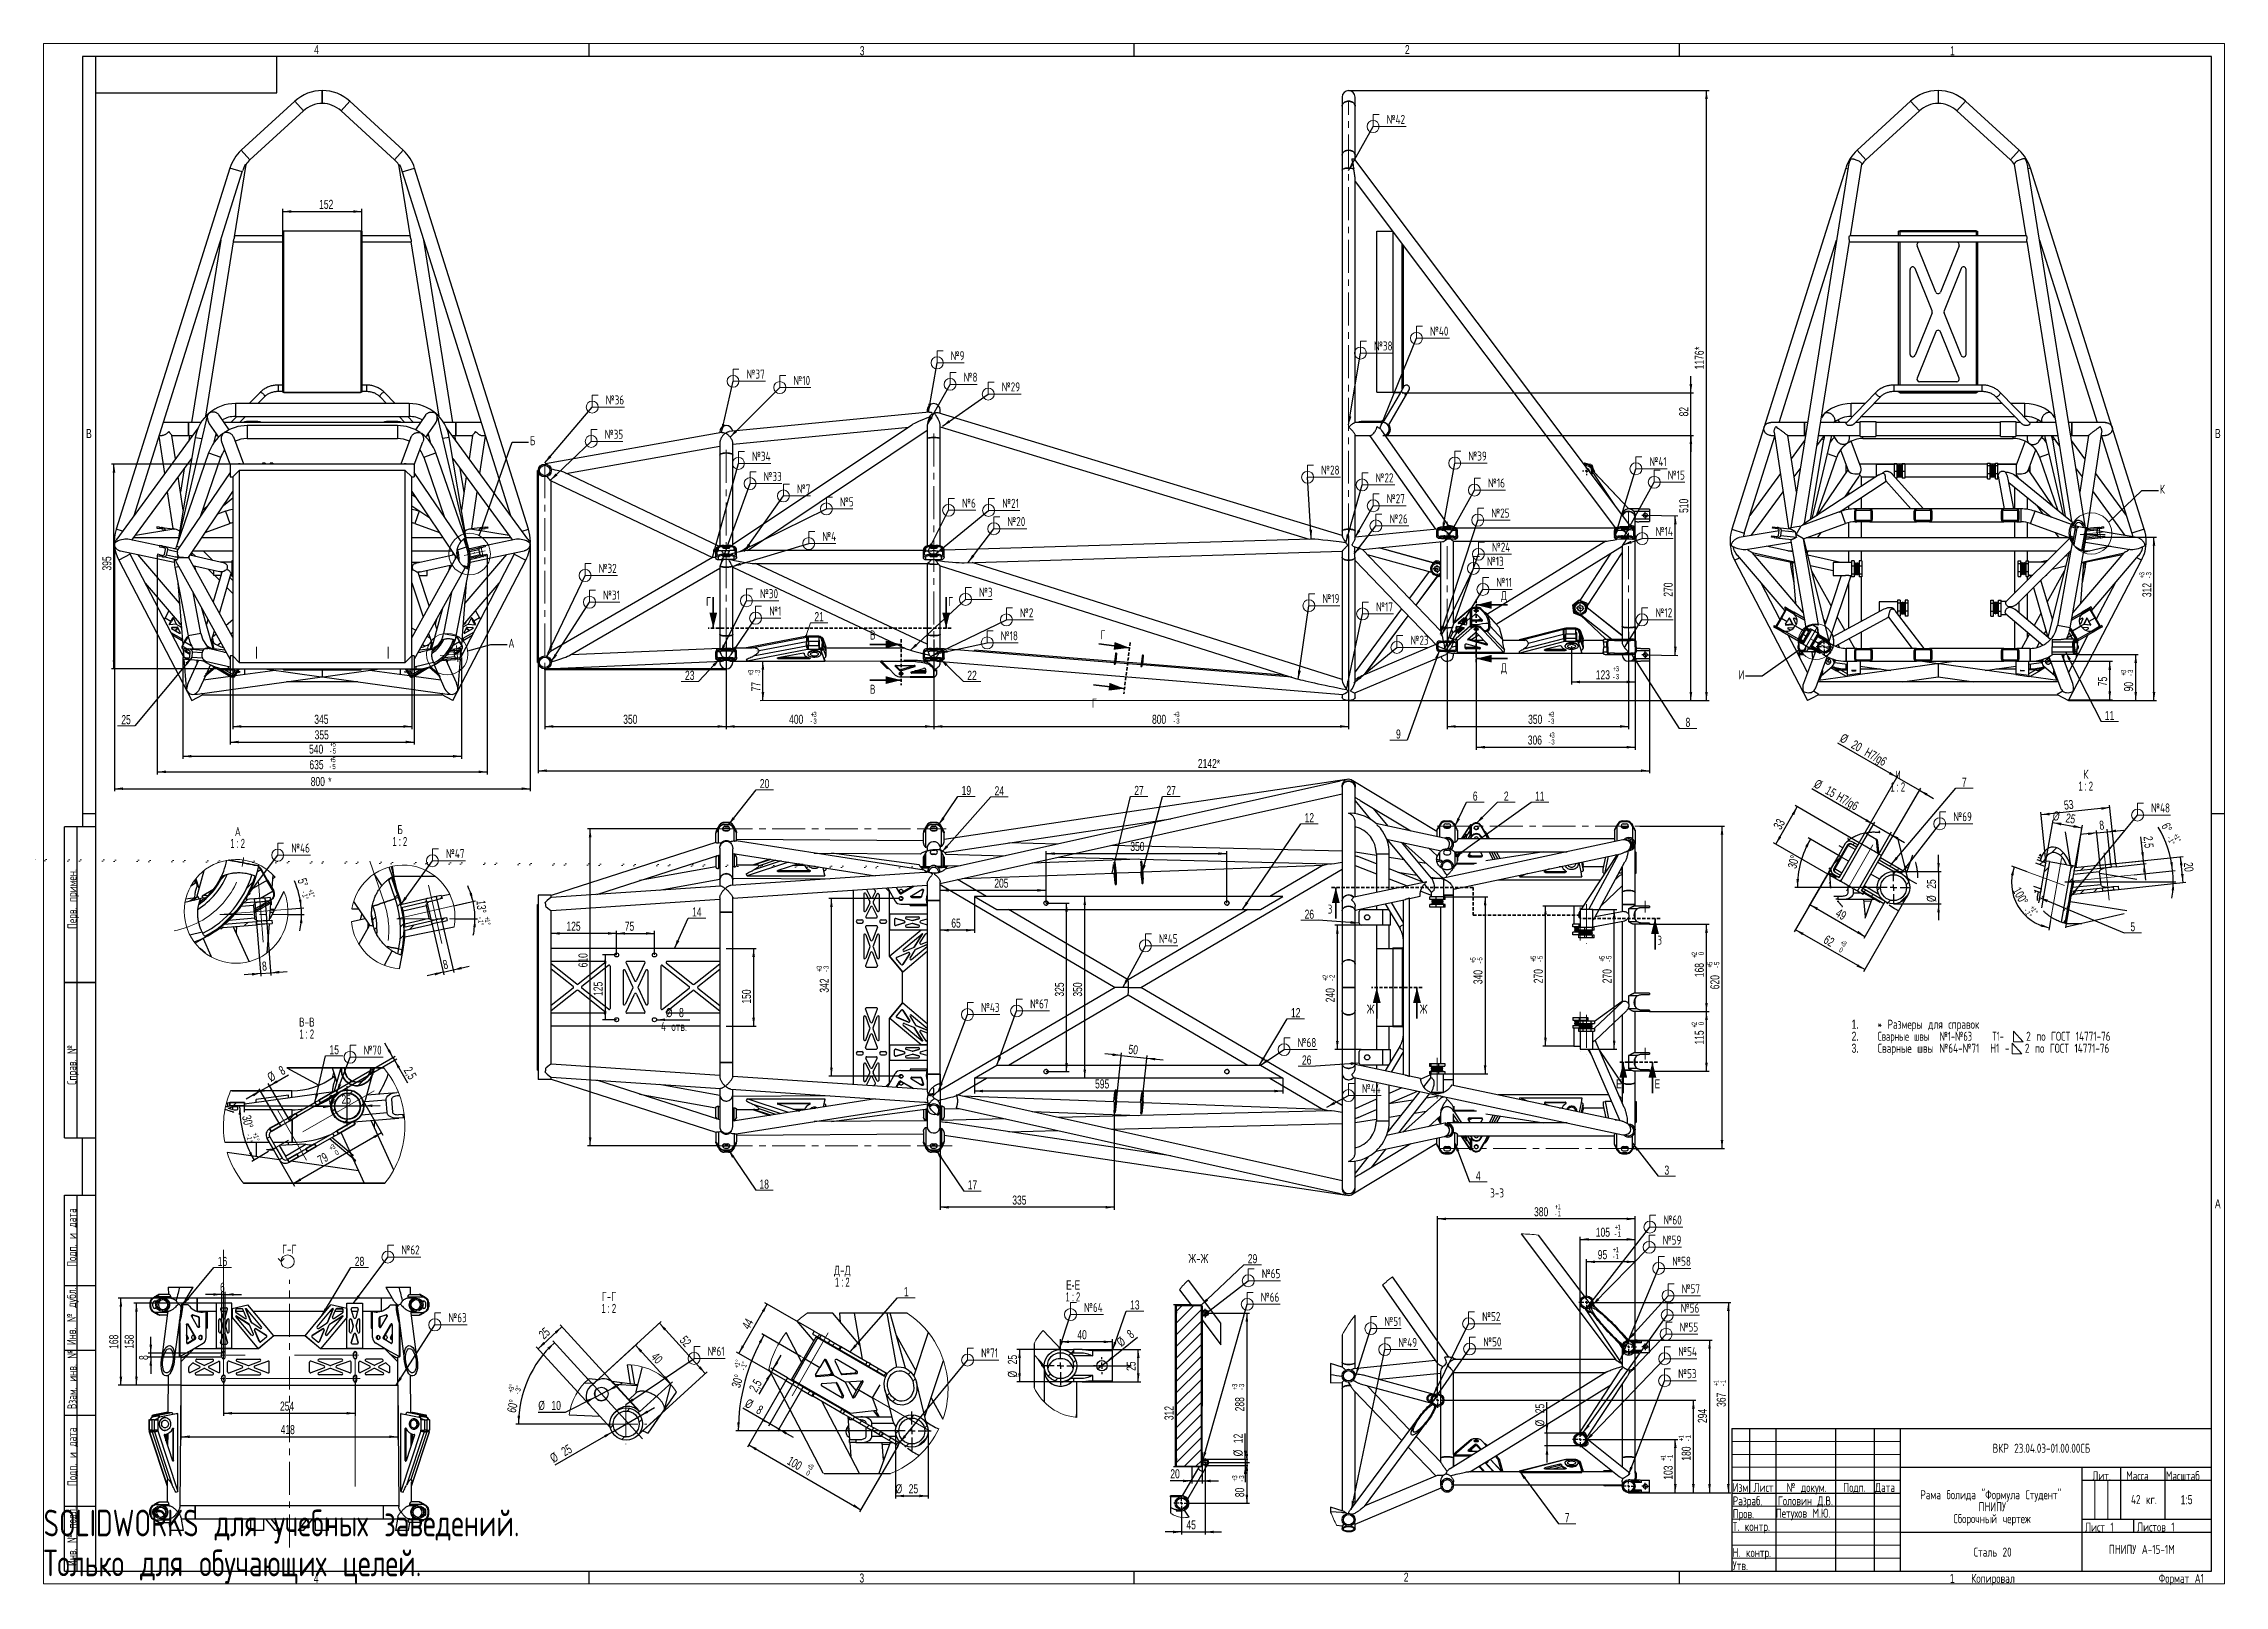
# Model space of a CAD drawing. Header units: millimetres. Extents: x -1160 to 841, y -1082 to 594.
# Drawn here: x 0 to 841, y -1 to 594 of the extents above; entities that cross this region are included whole.
import ezdxf

# ---------------------------------------------------------------- set-up
doc = ezdxf.new("R2010")
doc.units = ezdxf.units.MM
doc.header["$PDSIZE"] = -1
doc.linetypes.add('CENTERX2', pattern=[20.32, 12.7, -2.54, 2.54, -2.54])
doc.linetypes.add('HIDDEN', pattern=[1.905, 1.27, -0.635])
doc.layers.add('FORMAT', color=7, linetype='Continuous')
doc.layers.add('ОСЕВЫЕ', color=7, linetype='Continuous')
doc.styles.add('SLDTEXTSTYLE0', font='TXT', dxfattribs={"width": 0.7, "bigfont": 'bigfont'})
doc.styles.add('SLDTEXTSTYLE1', font='TXT', dxfattribs={"width": 0.7})
doc.styles.add('SLDTEXTSTYLE2', font='TXT', dxfattribs={"width": 0.646154, "bigfont": 'bigfont'})
doc.styles.add('SLDTEXTSTYLE3', font='TXT', dxfattribs={"width": 0.62})
doc.dimstyles.new('SLDDIMSTYLE0', dxfattribs={"dimtxt": 3.5, "dimasz": 3.302, "dimexe": 0, "dimexo": 0.0625, "dimgap": 0.875, "dimtad": 1, "dimdec": 0, "dimlfac": 5, "dimrnd": 1e-09, "dimzin": 12, "dimdsep": 46, "dimtxsty": 'SLDTEXTSTYLE1', "dimsah": 1, "dimcen": 0.09, "dimadec": 0, "dimazin": 3, "dimtfac": 1, "dimtdec": 0, "dimtofl": 0, "dimtmove": 0, "dimatfit": 3, "dimfxl": 0, "dimfrac": 2, "dimtolj": 1, "dimtzin": 12, "dimarcsym": 0})
doc.dimstyles.new('SLDDIMSTYLE1', dxfattribs={"dimtxt": 3.5, "dimasz": 3.302, "dimexe": 0, "dimexo": 0.0625, "dimgap": 0.875, "dimtad": 1, "dimdec": 0, "dimlfac": 5, "dimrnd": 1e-09, "dimzin": 12, "dimdsep": 46, "dimtxsty": 'SLDTEXTSTYLE1', "dimsah": 1, "dimcen": 0.09, "dimadec": 0, "dimazin": 3, "dimtol": 1, "dimtp": 3, "dimtm": 3, "dimtfac": 1, "dimtdec": 0, "dimtofl": 0, "dimtmove": 0, "dimatfit": 3, "dimfxl": 0, "dimfrac": 2, "dimtolj": 1, "dimtzin": 12, "dimarcsym": 0})
doc.dimstyles.new('SLDDIMSTYLE10', dxfattribs={"dimtxt": 3.5, "dimasz": 3.302, "dimexe": 0, "dimexo": 0.0625, "dimgap": 0.875, "dimtad": 1, "dimdec": 0, "dimlfac": 5, "dimrnd": 1e-09, "dimzin": 12, "dimdsep": 46, "dimtxsty": 'SLDTEXTSTYLE1', "dimsah": 1, "dimcen": 0, "dimadec": 0, "dimazin": 3, "dimtfac": 1, "dimtdec": 0, "dimtofl": 0, "dimtmove": 0, "dimatfit": 3, "dimfxl": 0, "dimfrac": 2, "dimtolj": 1, "dimtzin": 12, "dimarcsym": 0})
doc.dimstyles.new('SLDDIMSTYLE11', dxfattribs={"dimtxt": 3.5, "dimasz": 3.302, "dimexe": 0, "dimexo": 0.0625, "dimgap": 0.875, "dimtad": 1, "dimdec": 0, "dimlfac": 5, "dimrnd": 1e-09, "dimzin": 12, "dimdsep": 46, "dimtxsty": 'SLDTEXTSTYLE1', "dimsah": 1, "dimcen": 0.09, "dimadec": 0, "dimazin": 3, "dimtol": 1, "dimtp": 2, "dimtm": 2, "dimtfac": 1, "dimtdec": 0, "dimtofl": 0, "dimtmove": 0, "dimatfit": 3, "dimfxl": 0, "dimfrac": 2, "dimtolj": 1, "dimtzin": 12, "dimarcsym": 0})
doc.dimstyles.new('SLDDIMSTYLE12', dxfattribs={"dimtxt": 3.5, "dimasz": 3.302, "dimexe": 0, "dimexo": 0.0625, "dimgap": 0.875, "dimtad": 1, "dimdec": 4, "dimlfac": 2, "dimzin": 12, "dimdsep": 46, "dimtxsty": 'SLDTEXTSTYLE1', "dimsah": 1, "dimcen": 0.09, "dimazin": 3, "dimtol": 1, "dimtp": 1, "dimtm": 1, "dimtfac": 1, "dimtofl": 0, "dimtmove": 0, "dimatfit": 3, "dimfxl": 0, "dimfrac": 2, "dimtolj": 1, "dimtzin": 12, "dimarcsym": 0})
doc.dimstyles.new('SLDDIMSTYLE13', dxfattribs={"dimtxt": 3.5, "dimasz": 3.302, "dimexe": 0, "dimexo": 0.0625, "dimgap": 0.875, "dimtad": 1, "dimdec": 0, "dimlfac": 2, "dimrnd": 1e-09, "dimzin": 12, "dimdsep": 46, "dimtxsty": 'SLDTEXTSTYLE1', "dimsah": 1, "dimcen": 0.09, "dimadec": 0, "dimazin": 3, "dimtol": 1, "dimtp": 3, "dimtfac": 1, "dimtdec": 0, "dimtofl": 0, "dimtmove": 0, "dimatfit": 3, "dimfxl": 0, "dimfrac": 2, "dimtolj": 1, "dimarcsym": 0})
doc.dimstyles.new('SLDDIMSTYLE14', dxfattribs={"dimtxt": 3.5, "dimasz": 3.302, "dimexe": 0, "dimexo": 0.0625, "dimgap": 0.875, "dimtad": 1, "dimdec": 0, "dimlfac": 2, "dimrnd": 1e-09, "dimzin": 12, "dimdsep": 46, "dimtxsty": 'SLDTEXTSTYLE1', "dimsah": 1, "dimcen": 0.09, "dimadec": 0, "dimazin": 3, "dimtfac": 1, "dimtdec": 0, "dimtmove": 0, "dimatfit": 0, "dimfxl": 0, "dimfrac": 2, "dimtolj": 1, "dimtzin": 12, "dimarcsym": 0})
doc.dimstyles.new('SLDDIMSTYLE15', dxfattribs={"dimtxt": 3.5, "dimasz": 3.302, "dimexe": 0, "dimexo": 0.0625, "dimgap": 0.875, "dimtad": 1, "dimdec": 0, "dimlfac": 2, "dimrnd": 1e-09, "dimzin": 12, "dimdsep": 46, "dimtxsty": 'SLDTEXTSTYLE1', "dimsah": 1, "dimcen": 0, "dimadec": 0, "dimazin": 3, "dimtfac": 1, "dimtdec": 0, "dimtofl": 0, "dimtmove": 0, "dimatfit": 3, "dimfxl": 0, "dimfrac": 2, "dimtolj": 1, "dimtzin": 12, "dimarcsym": 0})
doc.dimstyles.new('SLDDIMSTYLE16', dxfattribs={"dimtxt": 3.5, "dimasz": 3.302, "dimexe": 0, "dimexo": 0.0625, "dimgap": 0.875, "dimtad": 1, "dimdec": 1, "dimlfac": 2, "dimrnd": 1e-09, "dimzin": 12, "dimdsep": 46, "dimtxsty": 'SLDTEXTSTYLE1', "dimsah": 1, "dimcen": 0.09, "dimadec": 0, "dimazin": 3, "dimtfac": 1, "dimtdec": 1, "dimtmove": 0, "dimatfit": 0, "dimfxl": 0, "dimfrac": 2, "dimtolj": 1, "dimtzin": 12, "dimarcsym": 0})
doc.dimstyles.new('SLDDIMSTYLE17', dxfattribs={"dimtxt": 3.5, "dimasz": 3.302, "dimexe": 0, "dimexo": 0.0625, "dimgap": 0.875, "dimtad": 1, "dimdec": 0, "dimlfac": 2, "dimrnd": 1e-09, "dimzin": 12, "dimdsep": 46, "dimtxsty": 'SLDTEXTSTYLE1', "dimsah": 1, "dimcen": 0.09, "dimadec": 0, "dimazin": 3, "dimtol": 1, "dimtp": 3, "dimtfac": 1, "dimtofl": 0, "dimtmove": 0, "dimatfit": 3, "dimfxl": 0, "dimfrac": 2, "dimtolj": 1, "dimarcsym": 0})
doc.dimstyles.new('SLDDIMSTYLE18', dxfattribs={"dimtxt": 3.5, "dimasz": 3.302, "dimexe": 0, "dimexo": 0.0625, "dimgap": 0.875, "dimtad": 1, "dimdec": 4, "dimlfac": 2, "dimzin": 12, "dimdsep": 46, "dimtxsty": 'SLDTEXTSTYLE1', "dimsah": 1, "dimcen": 0.09, "dimazin": 3, "dimtfac": 1, "dimtofl": 0, "dimtmove": 0, "dimatfit": 3, "dimfxl": 0, "dimfrac": 2, "dimtolj": 1, "dimtzin": 12, "dimarcsym": 0})
doc.dimstyles.new('SLDDIMSTYLE19', dxfattribs={"dimtxt": 3.5, "dimasz": 3.302, "dimexe": 0, "dimexo": 0.0625, "dimgap": 0.875, "dimtad": 1, "dimdec": 0, "dimlfac": 2, "dimrnd": 1e-09, "dimzin": 12, "dimdsep": 46, "dimtxsty": 'SLDTEXTSTYLE1', "dimsah": 1, "dimcen": 0.09, "dimadec": 0, "dimazin": 3, "dimtfac": 1, "dimtdec": 0, "dimtmove": 0, "dimatfit": 0, "dimfxl": 0, "dimfrac": 2, "dimtolj": 1, "dimarcsym": 0})
doc.dimstyles.new('SLDDIMSTYLE2', dxfattribs={"dimtxt": 3.5, "dimasz": 3.302, "dimexe": 0, "dimexo": 0.0625, "dimgap": 0.875, "dimtad": 1, "dimdec": 0, "dimlfac": 5, "dimrnd": 1e-09, "dimzin": 12, "dimdsep": 46, "dimtxsty": 'SLDTEXTSTYLE1', "dimsah": 1, "dimcen": 0.09, "dimadec": 0, "dimazin": 3, "dimtfac": 1, "dimtdec": 0, "dimtmove": 0, "dimatfit": 0, "dimfxl": 0, "dimfrac": 2, "dimtolj": 1, "dimtzin": 12, "dimarcsym": 0})
doc.dimstyles.new('SLDDIMSTYLE20', dxfattribs={"dimtxt": 3.5, "dimasz": 3.302, "dimexe": 0, "dimexo": 0.0625, "dimgap": 0.875, "dimtad": 1, "dimdec": 0, "dimlfac": 2, "dimrnd": 1e-09, "dimzin": 12, "dimdsep": 46, "dimtxsty": 'SLDTEXTSTYLE1', "dimsah": 1, "dimcen": 0.09, "dimadec": 0, "dimazin": 3, "dimtfac": 1, "dimtdec": 0, "dimtofl": 0, "dimtmove": 0, "dimatfit": 3, "dimfxl": 0, "dimfrac": 2, "dimtolj": 1, "dimtzin": 12, "dimarcsym": 0})
doc.dimstyles.new('SLDDIMSTYLE21', dxfattribs={"dimtxt": 3.5, "dimasz": 3.302, "dimexe": 0, "dimexo": 0.0625, "dimgap": 0.875, "dimtad": 1, "dimdec": 0, "dimlfac": 2, "dimrnd": 1e-09, "dimzin": 12, "dimdsep": 46, "dimtxsty": 'SLDTEXTSTYLE1', "dimsah": 1, "dimcen": 0.09, "dimadec": 0, "dimazin": 3, "dimtfac": 1, "dimtmove": 0, "dimatfit": 0, "dimfxl": 0, "dimfrac": 2, "dimtolj": 1, "dimarcsym": 0})
doc.dimstyles.new('SLDDIMSTYLE22', dxfattribs={"dimtxt": 3.5, "dimasz": 3.302, "dimexe": 0, "dimexo": 0.0625, "dimgap": 0.875, "dimtad": 1, "dimdec": 0, "dimlfac": 2, "dimrnd": 1e-09, "dimzin": 12, "dimdsep": 46, "dimtxsty": 'SLDTEXTSTYLE1', "dimsah": 1, "dimcen": 0.09, "dimadec": 0, "dimazin": 3, "dimtfac": 1, "dimtofl": 0, "dimtmove": 0, "dimatfit": 3, "dimfxl": 0, "dimfrac": 2, "dimtolj": 1, "dimtzin": 12, "dimarcsym": 0})
doc.dimstyles.new('SLDDIMSTYLE23', dxfattribs={"dimtxt": 3.5, "dimasz": 3.302, "dimexe": 0, "dimexo": 0.0625, "dimgap": 0.875, "dimtad": 1, "dimdec": 4, "dimlfac": 2, "dimzin": 12, "dimdsep": 46, "dimtxsty": 'SLDTEXTSTYLE1', "dimsah": 1, "dimcen": 0.09, "dimazin": 3, "dimtol": 1, "dimtp": 3, "dimtm": 3, "dimtfac": 1, "dimtofl": 0, "dimtmove": 0, "dimatfit": 3, "dimfxl": 0, "dimfrac": 2, "dimtolj": 1, "dimtzin": 12, "dimarcsym": 0})
doc.dimstyles.new('SLDDIMSTYLE24', dxfattribs={"dimtxt": 3.5, "dimasz": 3.302, "dimexe": 0, "dimexo": 0.0625, "dimgap": 0.875, "dimtad": 1, "dimdec": 0, "dimlfac": 2, "dimrnd": 1e-09, "dimzin": 12, "dimdsep": 46, "dimtxsty": 'SLDTEXTSTYLE1', "dimsah": 1, "dimcen": 0, "dimadec": 0, "dimazin": 3, "dimtfac": 1, "dimtdec": 0, "dimtmove": 0, "dimatfit": 3, "dimfxl": 0, "dimfrac": 2, "dimtolj": 1, "dimtzin": 12, "dimarcsym": 0})
doc.dimstyles.new('SLDDIMSTYLE25', dxfattribs={"dimtxt": 3.5, "dimasz": 3.302, "dimexe": 0, "dimexo": 0.0625, "dimgap": 0.875, "dimtad": 0, "dimtih": 1, "dimtoh": 1, "dimdec": 0, "dimlfac": 2, "dimrnd": 1e-09, "dimzin": 12, "dimdsep": 46, "dimtxsty": 'SLDTEXTSTYLE1', "dimsah": 1, "dimcen": 0, "dimadec": 0, "dimazin": 3, "dimtfac": 1, "dimtdec": 0, "dimtmove": 0, "dimatfit": 3, "dimfxl": 0, "dimfrac": 2, "dimtolj": 1, "dimtzin": 12, "dimarcsym": 0})
doc.dimstyles.new('SLDDIMSTYLE26', dxfattribs={"dimtxt": 3.5, "dimasz": 3.302, "dimexe": 0, "dimexo": 0.0625, "dimgap": 0.875, "dimtad": 1, "dimdec": 0, "dimlfac": 2, "dimrnd": 1e-09, "dimzin": 12, "dimdsep": 46, "dimtxsty": 'SLDTEXTSTYLE1', "dimblk1": 'NONE', "dimsah": 1, "dimcen": 0, "dimadec": 0, "dimazin": 3, "dimtfac": 1, "dimtdec": 0, "dimtmove": 0, "dimatfit": 3, "dimldrblk": 'NONE', "dimfxl": 0, "dimfrac": 2, "dimtolj": 1, "dimtzin": 12, "dimarcsym": 0})
doc.dimstyles.new('SLDDIMSTYLE27', dxfattribs={"dimtxt": 3.5, "dimasz": 3.302, "dimexe": 0, "dimexo": 0.0625, "dimgap": 0.875, "dimtad": 1, "dimdec": 0, "dimlfac": 5, "dimrnd": 1e-09, "dimzin": 12, "dimdsep": 46, "dimtxsty": 'SLDTEXTSTYLE1', "dimsah": 1, "dimcen": 0.09, "dimadec": 0, "dimazin": 3, "dimtol": 1, "dimtp": 1, "dimtm": 1, "dimtfac": 1, "dimtdec": 0, "dimtofl": 0, "dimtmove": 0, "dimatfit": 3, "dimfxl": 0, "dimfrac": 2, "dimtolj": 1, "dimtzin": 12, "dimarcsym": 0})
doc.dimstyles.new('SLDDIMSTYLE28', dxfattribs={"dimtxt": 3.5, "dimasz": 3.302, "dimexe": 0, "dimexo": 0.0625, "dimgap": 0.875, "dimtad": 1, "dimdec": 4, "dimlfac": 2, "dimzin": 12, "dimdsep": 46, "dimtxsty": 'SLDTEXTSTYLE1', "dimsah": 1, "dimcen": 0.09, "dimadec": 0, "dimazin": 3, "dimtol": 1, "dimtp": 1, "dimtm": 1, "dimtfac": 1, "dimtdec": 0, "dimtofl": 0, "dimtmove": 0, "dimatfit": 3, "dimfxl": 0, "dimfrac": 2, "dimtolj": 1, "dimtzin": 12, "dimarcsym": 0})
doc.dimstyles.new('SLDDIMSTYLE3', dxfattribs={"dimtxt": 0.18, "dimasz": 3.302, "dimexe": 0, "dimexo": 0.0625, "dimgap": 0, "dimtad": 0, "dimtih": 1, "dimtoh": 1, "dimdec": 0, "dimrnd": 1e-09, "dimzin": 0, "dimdsep": 46, "dimtxsty": 'Standard', "dimsah": 1, "dimcen": 0.09, "dimadec": 0, "dimazin": 0, "dimtfac": 3.302, "dimtdec": 0, "dimtofl": 0, "dimtmove": 0, "dimatfit": 3, "dimfxl": 0, "dimfrac": 2, "dimtolj": 1, "dimtzin": 0, "dimarcsym": 0})
doc.dimstyles.new('SLDDIMSTYLE4', dxfattribs={"dimtxt": 0.18, "dimasz": 3.302, "dimexe": 0, "dimexo": 0.0625, "dimgap": 0, "dimtad": 0, "dimtih": 1, "dimtoh": 1, "dimdec": 0, "dimrnd": 1e-09, "dimzin": 0, "dimdsep": 46, "dimtxsty": 'Standard', "dimsah": 1, "dimcen": 0.09, "dimadec": 0, "dimazin": 0, "dimtfac": 3.302, "dimtdec": 0, "dimtofl": 0, "dimtmove": 0, "dimatfit": 3, "dimfxl": 0, "dimfrac": 2, "dimtolj": 1, "dimtzin": 0, "dimarcsym": 0})
doc.dimstyles.new('SLDDIMSTYLE5', dxfattribs={"dimtxt": 3.5, "dimasz": 3.302, "dimexe": 0, "dimexo": 0.0625, "dimgap": 0.875, "dimtad": 1, "dimdec": 0, "dimlfac": 5, "dimrnd": 1e-09, "dimzin": 12, "dimdsep": 46, "dimtxsty": 'SLDTEXTSTYLE1', "dimsah": 1, "dimcen": 0.09, "dimadec": 0, "dimazin": 3, "dimtol": 1, "dimtp": 5, "dimtm": 5, "dimtfac": 1, "dimtdec": 0, "dimtofl": 0, "dimtmove": 0, "dimatfit": 3, "dimfxl": 0, "dimfrac": 2, "dimtolj": 1, "dimtzin": 12, "dimarcsym": 0})
doc.dimstyles.new('SLDDIMSTYLE6', dxfattribs={"dimtxt": 0.18, "dimasz": 3.302, "dimexe": 0, "dimexo": 0.0625, "dimgap": 0, "dimtad": 0, "dimtih": 1, "dimtoh": 1, "dimdec": 0, "dimrnd": 1e-09, "dimzin": 0, "dimdsep": 46, "dimtxsty": 'Standard', "dimblk1": 'NONE', "dimblk2": 'NONE', "dimsah": 1, "dimcen": 0.09, "dimadec": 0, "dimazin": 0, "dimtfac": 3.302, "dimtdec": 0, "dimtofl": 0, "dimtmove": 0, "dimatfit": 3, "dimldrblk": 'NONE', "dimfxl": 0, "dimfrac": 2, "dimtolj": 1, "dimtzin": 0, "dimarcsym": 0})
doc.dimstyles.new('SLDDIMSTYLE7', dxfattribs={"dimtxt": 3.5, "dimasz": 3.302, "dimexe": 0, "dimexo": 0.0625, "dimgap": 0.875, "dimtad": 1, "dimdec": 0, "dimlfac": 5, "dimrnd": 1e-09, "dimzin": 12, "dimdsep": 46, "dimtxsty": 'SLDTEXTSTYLE1', "dimsah": 1, "dimcen": 0.09, "dimadec": 0, "dimazin": 3, "dimtol": 1, "dimtp": 3, "dimtm": 3, "dimtfac": 1, "dimtofl": 0, "dimtmove": 0, "dimatfit": 3, "dimfxl": 0, "dimfrac": 2, "dimtolj": 1, "dimtzin": 12, "dimarcsym": 0})
doc.dimstyles.new('SLDDIMSTYLE8', dxfattribs={"dimtxt": 3.5, "dimasz": 3.302, "dimexe": 0, "dimexo": 0.0625, "dimgap": 0.875, "dimtad": 1, "dimdec": 0, "dimlfac": 5, "dimrnd": 1e-09, "dimzin": 12, "dimdsep": 46, "dimtxsty": 'SLDTEXTSTYLE1', "dimsah": 1, "dimcen": 0.09, "dimadec": 0, "dimazin": 3, "dimtol": 1, "dimtp": 2, "dimtfac": 1, "dimtdec": 0, "dimtmove": 0, "dimatfit": 0, "dimfxl": 0, "dimfrac": 2, "dimtolj": 1, "dimarcsym": 0})
doc.dimstyles.new('SLDDIMSTYLE9', dxfattribs={"dimtxt": 3.5, "dimasz": 3.302, "dimexe": 0, "dimexo": 0.0625, "dimgap": 0.875, "dimtad": 1, "dimdec": 0, "dimlfac": 5, "dimrnd": 1e-09, "dimzin": 12, "dimdsep": 46, "dimtxsty": 'SLDTEXTSTYLE1', "dimsah": 1, "dimcen": 0.09, "dimadec": 0, "dimazin": 3, "dimtol": 1, "dimtp": 2, "dimtfac": 1, "dimtdec": 0, "dimtofl": 0, "dimtmove": 0, "dimatfit": 3, "dimfxl": 0, "dimfrac": 2, "dimtolj": 1, "dimarcsym": 0})

msp = doc.modelspace()

# ---------------------------------------------------------------- texts
at = {"color": 7, "linetype": 'Continuous', "lineweight": 0, "char_height": 3.5}
for s, insert, attachment_point, style in [('4', (105.245033, 593.439221), 2, 'SLDTEXTSTYLE1'), ('3', (315.658815, 592.998914), 2, 'SLDTEXTSTYLE1'), ('2', (525.891801, 593.439221), 2, 'SLDTEXTSTYLE1'), ('1', (736.133295, 592.998914), 2, 'SLDTEXTSTYLE1'), ('B', (17.473264, 445.384458), 2, 'SLDTEXTSTYLE1'), ('B', (838.473264, 445.384458), 2, 'SLDTEXTSTYLE1'), ('A', (838.458681, 148.384458), 2, 'SLDTEXTSTYLE1'), ('\\M+18442\\M+1844B\\M+18451 23.04.03-01.00.00\\M+18452\\M+18441', (751.64896, 54.096152), 1, 'SLDTEXTSTYLE0'), ('\\M+1844C\\M+18479\\M+18484.', (790.049909, 43.487371), 1, 'SLDTEXTSTYLE0'), ('\\M+1844D\\M+18470\\M+18483\\M+18483\\M+18470', (803.150018, 43.487371), 1, 'SLDTEXTSTYLE0'), ('\\M+1844D\\M+18470\\M+18483\\M+1848A\\M+18484\\M+18470\\M+18471', (818.420517, 43.487371), 1, 'SLDTEXTSTYLE0'), ('\\M+18451\\M+18470\\M+18478\\M+18482\\M+18470\\M+18471.', (651.396222, 33.815332), 1, 'SLDTEXTSTYLE0'), ('\\M+1844C\\M+18479\\M+18483\\M+18484', (659.425898, 38.992533), 1, 'SLDTEXTSTYLE0'), ('\\M+18443\\M+18480\\M+1847C\\M+18480\\M+18472\\M+18479\\M+1847E \\M+18444.\\M+18442.', (668.807427, 33.815332), 1, 'SLDTEXTSTYLE0'), ('\\M+18782 \\M+18474\\M+18480\\M+1847B\\M+18485\\M+1847D.', (672.144489, 38.973896), 1, 'SLDTEXTSTYLE0'), ('\\M+18450\\M+18480\\M+18474\\M+18481.', (694.039609, 38.987566), 1, 'SLDTEXTSTYLE0'), ('\\M+18444\\M+18470\\M+18484\\M+18470', (706.30432, 38.987566), 1, 'SLDTEXTSTYLE0'), ('42 \\M+1847B\\M+18473.', (804.98826, 34.316258), 1, 'SLDTEXTSTYLE0'), ('1:5', (826.42215, 34.268812), 2, 'SLDTEXTSTYLE1'), ('\\M+18450\\M+18482\\M+18480\\M+18472.', (651.393797, 28.854646), 1, 'SLDTEXTSTYLE0'), ('\\M+18450\\M+18475\\M+18484\\M+18485\\M+18487\\M+18480\\M+18472 \\M+1844D.\\M+1845F.', (668.024483, 29.052533), 1, 'SLDTEXTSTYLE0'), ('\\M+18453. \\M+1847B\\M+18480\\M+1847E\\M+18484\\M+18482.', (651.382631, 23.938814), 1, 'SLDTEXTSTYLE0'), ('\\M+1844C\\M+18479\\M+18483\\M+18484 1', (787.275678, 23.685237), 1, 'SLDTEXTSTYLE0'), ('\\M+1844C\\M+18479\\M+18483\\M+18484\\M+18480\\M+18472 1', (807.336285, 23.731115), 1, 'SLDTEXTSTYLE0'), ('\\M+18454\\M+18484\\M+18472.', (651.368218, 8.852379), 1, 'SLDTEXTSTYLE0'), ('\\M+1844E. \\M+1847B\\M+18480\\M+1847E\\M+18484\\M+18482.', (651.382023, 13.869843), 1, 'SLDTEXTSTYLE0'), ('\\M+18452\\M+18484\\M+18470\\M+1847C\\M+1848E 20', (744.303103, 14.048898), 1, 'SLDTEXTSTYLE0'), ('\\M+18450\\M+1844E\\M+18449\\M+18450\\M+18454 \\M+18440-15-1\\M+1844D', (796.480701, 15.094004), 1, 'SLDTEXTSTYLE0'), ('4', (105.098264, 3.885056), 2, 'SLDTEXTSTYLE1'), ('3', (315.532011, 4.051789), 2, 'SLDTEXTSTYLE1'), ('2', (525.465345, 4.378237), 2, 'SLDTEXTSTYLE1'), ('1', (736.045855, 3.917058), 2, 'SLDTEXTSTYLE1'), ('\\M+1844B\\M+18480\\M+18481\\M+18479\\M+18482\\M+18480\\M+18472\\M+18470\\M+1847C', (743.392252, 3.917058), 1, 'SLDTEXTSTYLE0'), ('\\M+18455\\M+18480\\M+18482\\M+1847D\\M+18470\\M+18484 \\M+184401', (815.673136, 3.93212), 1, 'SLDTEXTSTYLE0')]:
    msp.add_mtext(s, dxfattribs=dict(at, insert=insert, attachment_point=attachment_point, style=style))
at = {"color": 7, "linetype": 'Continuous', "lineweight": 18, "char_height": 3.5, "attachment_point": 1, "style": 'SLDTEXTSTYLE0'}
for s, insert in [('\\M+18441', (187.541396, 442.630874)), ('\\M+1844B', (816.076057, 423.926201)), ('\\M+18440', (179.267283, 364.576289)), ('\\M+18449', (653.644077, 352.340956))]:
    msp.add_mtext(s, dxfattribs=dict(at, insert=insert))
at = {"color": 7, "linetype": 'Continuous', "attachment_point": 1}
for s, insert, char_height, style in [('\\M+18443', (255.464301, 380.589225), 3.5, 'SLDTEXTSTYLE0'), ('\\M+18443', (348.829474, 380.589225), 3.5, 'SLDTEXTSTYLE0'), ('\\M+18444', (562.00575, 382.885302), 3.5, 'SLDTEXTSTYLE0'), ('\\M+18442', (318.677297, 367.693613), 3.5, 'SLDTEXTSTYLE0'), ('\\M+18443', (407.55241, 367.809775), 3.5, 'SLDTEXTSTYLE0'), ('\\M+18444', (562.00575, 355.049164), 3.5, 'SLDTEXTSTYLE0'), ('\\M+18442', (318.677297, 346.778754), 3.5, 'SLDTEXTSTYLE0'), ('\\M+18443', (404.248344, 341.456205), 3.5, 'SLDTEXTSTYLE0'), ('\\M+18448', (495.200511, 261.988669), 3.5, 'SLDTEXTSTYLE0'), ('\\M+18448', (622.322483, 250.007878), 3.5, 'SLDTEXTSTYLE0'), ('\\M+18447', (510.295855, 223.427387), 3.5, 'SLDTEXTSTYLE0'), ('\\M+18447', (530.718797, 223.427387), 3.5, 'SLDTEXTSTYLE0'), ('E', (606.405081, 194.627387), 3.5, 'SLDTEXTSTYLE1'), ('E', (621.221581, 194.627387), 3.5, 'SLDTEXTSTYLE1'), ('SOLIDWORKS \\M+18474\\M+1847C\\M+18491 \\M+18485\\M+18489\\M+18475\\M+18471\\M+1847E\\M+1848D\\M+18487 \\M+18478\\M+18470\\M+18472\\M+18475\\M+18474\\M+18475\\M+1847E\\M+18479\\M+1847A.', (0, 28.661018), 10.2762, 'SLDTEXTSTYLE0'), ('\\M+18453\\M+18480\\M+1847C\\M+1848E\\M+1847B\\M+18480 \\M+18474\\M+1847C\\M+18491 \\M+18480\\M+18471\\M+18485\\M+18489\\M+18470\\M+18490\\M+1848B\\M+18479\\M+18487 \\M+18488\\M+18475\\M+1847C\\M+18475\\M+1847A.', (0, 13.246718), 10.2762, 'SLDTEXTSTYLE0')]:
    msp.add_mtext(s, dxfattribs=dict(at, insert=insert, char_height=char_height, style=style))
at = {"color": 7, "linetype": 'Continuous', "lineweight": 0, "char_height": 3.5, "attachment_point": 1, "rotation": 90, "style": 'SLDTEXTSTYLE0'}
for s, insert in [('\\M+18450\\M+18475\\M+18482\\M+18472. \\M+18481\\M+18482\\M+18479\\M+1847D\\M+18475\\M+1847E.', (9.210403, 252.600157)), ('\\M+18452\\M+18481\\M+18482\\M+18470\\M+18472. \\M+18782', (9.117108, 192.452599)), ('\\M+18450\\M+18480\\M+18474\\M+18481. \\M+18479 \\M+18474\\M+18470\\M+18484\\M+18470', (9.110682, 122.303932)), ('\\M+18449\\M+1847E\\M+18472. \\M+18782 \\M+18474\\M+18485\\M+18471\\M+1847C.', (9.001064, 92.119966)), ('\\M+18442\\M+18478\\M+18470\\M+1847D. \\M+18479\\M+1847E\\M+18472. \\M+18782', (9.192887, 67.399566)), ('\\M+18450\\M+18480\\M+18474\\M+18481. \\M+18479 \\M+18474\\M+18470\\M+18484\\M+18470', (9.20354, 37.790112)), ('\\M+18449\\M+1847E\\M+18472. \\M+18782 \\M+18481\\M+18480\\M+18474\\M+1847C.', (9.122299, 6.963605))]:
    msp.add_mtext(s, dxfattribs=dict(at, insert=insert))
at = {"layer": 'FORMAT', "char_height": 3.5, "attachment_point": 2, "style": 'SLDTEXTSTYLE0'}
for s, insert in [('\\M+18448-\\M+18448', (560.516417, 152.548478)), ('\\M+18447-\\M+18447', (445.321896, 127.222254))]:
    msp.add_mtext(s, dxfattribs=dict(at, insert=insert))

# ---------------------------------------------------------------- blocks, each defined once
blk = doc.blocks.new('SW_SYMBOL_WELD_FILL')
at = {"color": 0, "linetype": 'Continuous', "lineweight": 0}
for p, q in [((100, 0), (100, 900)), ((100, 900), (900, 0)), ((100, 0), (900, 0))]:
    blk.add_line(p, q, dxfattribs=at)
blk = doc.blocks.new('SW_NOTE_0')
at = {"color": 0, "linetype": 'Continuous', "lineweight": 0, "xscale": 0.004614427860696517, "yscale": 0.004614427860696517, "zscale": 0.004614427860696517}
for p in [(51.97, -4.06), (51.48, -8.67)]:
    blk.add_blockref('SW_SYMBOL_WELD_FILL', p, dxfattribs=at)
at = {"color": 0, "linetype": 'Continuous', "lineweight": 0, "char_height": 3.5, "attachment_point": 1}
for s, insert, style in [('1.', (-10, 4.5), 'SLDTEXTSTYLE1'), ('* \\M+18451\\M+18470\\M+18478\\M+1847D\\M+18475\\M+18482\\M+1848D \\M+18474\\M+1847C\\M+18491 \\M+18483\\M+18481\\M+18482\\M+18470\\M+18472\\M+18480\\M+1847B', (0, 4.5), 'SLDTEXTSTYLE0'), ('3.', (-10, -4.73), 'SLDTEXTSTYLE1'), ('2.', (-10, -0.12), 'SLDTEXTSTYLE1'), ('\\M+18452\\M+18472\\M+18470\\M+18482\\M+1847E\\M+1848D\\M+18475 \\M+1848A\\M+18472\\M+1848D  \\M+187821-\\M+1878263    \\M+184531-', (0, -0.12), 'SLDTEXTSTYLE2'), ('\\M+18452\\M+18472\\M+18470\\M+18482\\M+1847E\\M+1848D\\M+18475 \\M+1848A\\M+18472\\M+1848D \\M+1878264-\\M+1878271  H1 -', (0, -4.73), 'SLDTEXTSTYLE0'), ('2 \\M+18481\\M+18480 \\M+18443\\M+1844F\\M+18452\\M+18453 14771-76', (56.83, -4.73), 'SLDTEXTSTYLE0'), ('2 \\M+18481\\M+18480 \\M+18443\\M+1844F\\M+18452\\M+18453 14771-76', (57.32, -0.12), 'SLDTEXTSTYLE0')]:
    blk.add_mtext(s, dxfattribs=dict(at, insert=insert, style=style))
blk = doc.blocks.new('SW_NOTE_1')
at = {"color": 0, "linetype": 'Continuous', "lineweight": 0, "char_height": 3.5, "attachment_point": 1}
for s, insert, style in [('\\M+18449\\M+18478\\M+1847D', (0, 4.5), 'SLDTEXTSTYLE0'), ('.', (0, -0.12), 'SLDTEXTSTYLE1')]:
    blk.add_mtext(s, dxfattribs=dict(at, insert=insert, style=style))
blk = doc.blocks.new('SW_NOTE_2')
at = {"color": 0, "linetype": 'Continuous', "lineweight": 0, "char_height": 3.5, "attachment_point": 2, "style": 'SLDTEXTSTYLE0'}
for s, insert in [('\\M+18451\\M+18470\\M+1847D\\M+18470 \\M+18471\\M+18480\\M+1847C\\M+18479\\M+18474\\M+18470 "\\M+18455\\M+18480\\M+18482\\M+1847D\\M+18485\\M+1847C\\M+18470 \\M+18452\\M+18484\\M+18485\\M+18474\\M+18475\\M+1847E\\M+18484"', (28.66, 4.5)), ('\\M+18452\\M+18471\\M+18480\\M+18482\\M+18480\\M+18489\\M+1847E\\M+1848D\\M+1847A \\M+18489\\M+18475\\M+18482\\M+18484\\M+18475\\M+18477', (29.09, -4.73)), ('\\M+18450\\M+1844E\\M+18449\\M+18450\\M+18454', (29.23, -0.12))]:
    blk.add_mtext(s, dxfattribs=dict(at, insert=insert))
blk = doc.blocks.new('_D')
at = {"layer": 'FORMAT'}
for p, q in [((503.26, 575.9), (642.26, 575.9)), ((641.26, 340.69), (641.26, 575.9)), ((503.26, 340.69), (642.26, 340.69))]:
    blk.add_line(p, q, dxfattribs=at)
for points in [[(641.26, 575.9), (640.75, 572.6), (641.77, 572.6)], [(641.26, 340.69), (641.77, 343.99), (640.75, 343.99)]]:
    blk.add_solid(points, dxfattribs=at)
at = {"layer": 'FORMAT', "char_height": 3.5, "attachment_point": 1, "rotation": 90, "style": 'SLDTEXTSTYLE1'}
for s, insert in [('1176', (636.75, 468.39)), ('*', (636.75, 475.86))]:
    blk.add_mtext(s, dxfattribs=dict(at, insert=insert))
blk = doc.blocks.new('_D_1')
at = {"layer": 'FORMAT'}
for p, q in [((277.39, 340.61), (277.39, 355.91)), ((503.26, 340.69), (276.39, 340.61))]:
    blk.add_line(p, q, dxfattribs=at)
for points in [[(277.39, 355.91), (276.88, 352.61), (277.9, 352.61)], [(277.39, 340.61), (277.9, 343.91), (276.88, 343.91)]]:
    blk.add_solid(points, dxfattribs=at)
at = {"layer": 'FORMAT', "attachment_point": 1, "rotation": 90.02033, "style": 'SLDTEXTSTYLE1'}
for s, insert, char_height in [('3', (271.7, 351.3), 2), ('+', (271.7, 350.24), 2), ('77', (272.88, 344.19), 3.5), ('3', (274.33, 351.31), 2), ('-', (274.33, 350.17), 2)]:
    blk.add_mtext(s, dxfattribs=dict(at, insert=insert, char_height=char_height))
blk = doc.blocks.new('_D_2')
at = {"layer": 'FORMAT'}
for p, q in [((516.46, 442.89), (636.26, 442.89)), ((635.26, 340.69), (635.26, 442.89)), ((503.26, 340.69), (636.26, 340.69))]:
    blk.add_line(p, q, dxfattribs=at)
for points in [[(635.26, 442.89), (634.75, 439.59), (635.77, 439.59)], [(635.26, 340.69), (635.77, 343.99), (634.75, 343.99)]]:
    blk.add_solid(points, dxfattribs=at)
at = {"layer": 'FORMAT', "insert": (630.75, 413.03), "char_height": 3.5, "attachment_point": 1, "rotation": 90, "style": 'SLDTEXTSTYLE1'}
blk.add_mtext('510', dxfattribs=at)
blk = doc.blocks.new('_D_3')
at = {"layer": 'FORMAT'}
for p, q in [((190.76, 355.39), (190.76, 312.63)), ((619.26, 355.93), (619.26, 312.63)), ((190.76, 313.63), (619.26, 313.63))]:
    blk.add_line(p, q, dxfattribs=at)
for points in [[(190.76, 313.63), (194.06, 313.12), (194.06, 314.13)], [(619.26, 313.63), (615.96, 314.13), (615.96, 313.12)]]:
    blk.add_solid(points, dxfattribs=at)
at = {"layer": 'FORMAT', "insert": (445.14, 318.14), "char_height": 3.5, "attachment_point": 1, "style": 'SLDTEXTSTYLE1'}
blk.add_mtext('2142*', dxfattribs=at)
blk = doc.blocks.new('_D_4')
at = {"layer": 'FORMAT'}
for p, q in [((263.26, 364.08), (263.26, 329.69)), ((193.26, 353.39), (193.26, 329.69)), ((193.26, 330.69), (263.26, 330.69))]:
    blk.add_line(p, q, dxfattribs=at)
for points in [[(193.26, 330.69), (196.56, 330.18), (196.56, 331.19)], [(263.26, 330.69), (259.96, 331.19), (259.96, 330.18)]]:
    blk.add_solid(points, dxfattribs=at)
at = {"layer": 'FORMAT', "insert": (223.52, 335.2), "char_height": 3.5, "attachment_point": 1, "style": 'SLDTEXTSTYLE1'}
blk.add_mtext('350', dxfattribs=at)
blk = doc.blocks.new('_D_5')
at = {"layer": 'FORMAT'}
for p, q in [((263.26, 364.08), (263.26, 329.69)), ((343.26, 364.17), (343.26, 329.69)), ((263.26, 330.69), (343.26, 330.69))]:
    blk.add_line(p, q, dxfattribs=at)
for points in [[(263.26, 330.69), (266.56, 330.18), (266.56, 331.19)], [(343.26, 330.69), (339.96, 331.19), (339.96, 330.18)]]:
    blk.add_solid(points, dxfattribs=at)
at = {"layer": 'FORMAT', "attachment_point": 1, "style": 'SLDTEXTSTYLE1'}
for s, insert, char_height in [('3', (296.85, 336.38), 2), ('400', (287.5, 335.2), 3.5), ('-', (295.71, 333.74), 2), ('+', (295.78, 336.38), 2), ('3', (296.85, 333.74), 2)]:
    blk.add_mtext(s, dxfattribs=dict(at, insert=insert, char_height=char_height))
blk = doc.blocks.new('_D_6')
at = {"layer": 'FORMAT'}
for p, q in [((503.26, 404.01), (503.26, 329.69)), ((343.26, 364.17), (343.26, 329.69)), ((343.26, 330.69), (503.26, 330.69))]:
    blk.add_line(p, q, dxfattribs=at)
for points in [[(343.26, 330.69), (346.56, 330.18), (346.56, 331.19)], [(503.26, 330.69), (499.96, 331.19), (499.96, 330.18)]]:
    blk.add_solid(points, dxfattribs=at)
at = {"layer": 'FORMAT', "attachment_point": 1, "style": 'SLDTEXTSTYLE1'}
for s, insert, char_height in [('3', (436.79, 336.38), 2), ('800', (427.44, 335.2), 3.5), ('-', (435.65, 333.74), 2), ('+', (435.72, 336.38), 2), ('3', (436.79, 333.74), 2)]:
    blk.add_mtext(s, dxfattribs=dict(at, insert=insert, char_height=char_height))
blk = doc.blocks.new('_D_7')
at = {"layer": 'FORMAT'}
for p, q in [((541.26, 367.21), (541.26, 329.69)), ((611.26, 367.21), (611.26, 329.69)), ((541.26, 330.69), (611.26, 330.69))]:
    blk.add_line(p, q, dxfattribs=at)
for points in [[(541.26, 330.69), (544.56, 330.18), (544.56, 331.19)], [(611.26, 330.69), (607.96, 331.19), (607.96, 330.18)]]:
    blk.add_solid(points, dxfattribs=at)
at = {"layer": 'FORMAT', "attachment_point": 1, "style": 'SLDTEXTSTYLE1'}
for s, insert, char_height in [('3', (581.33, 336.38), 2), ('350', (572.48, 335.2), 3.5), ('-', (580.19, 333.74), 2), ('+', (580.26, 336.38), 2), ('3', (581.33, 333.74), 2)]:
    blk.add_mtext(s, dxfattribs=dict(at, insert=insert, char_height=char_height))
blk = doc.blocks.new('_D_8')
at = {"layer": 'FORMAT'}
for p, q in [((617.66, 412.1), (630.26, 411.9)), ((629.26, 358.12), (629.26, 411.91)), ((617.66, 358.3), (630.26, 358.1))]:
    blk.add_line(p, q, dxfattribs=at)
for points in [[(629.26, 411.91), (628.75, 408.61), (629.77, 408.61)], [(629.26, 358.12), (629.77, 361.42), (628.75, 361.42)]]:
    blk.add_solid(points, dxfattribs=at)
at = {"layer": 'FORMAT', "insert": (624.75, 380.73), "char_height": 3.5, "attachment_point": 1, "rotation": 90, "style": 'SLDTEXTSTYLE1'}
blk.add_mtext('270', dxfattribs=at)
blk = doc.blocks.new('_D_9')
at = {"layer": 'FORMAT'}
for p, q in [((635.26, 459.39), (635.26, 465.74)), ((523.91, 459.39), (636.26, 459.39)), ((635.26, 442.89), (635.26, 459.39)), ((516.46, 442.89), (636.26, 442.89)), ((635.26, 442.89), (635.26, 436.54))]:
    blk.add_line(p, q, dxfattribs=at)
for points in [[(635.26, 459.39), (635.77, 462.69), (634.75, 462.69)], [(635.26, 442.89), (634.75, 439.59), (635.77, 439.59)]]:
    blk.add_solid(points, dxfattribs=at)
at = {"layer": 'FORMAT', "insert": (630.75, 450.25), "char_height": 3.5, "attachment_point": 1, "rotation": 90, "style": 'SLDTEXTSTYLE1'}
blk.add_mtext('82', dxfattribs=at)
blk = doc.blocks.new('_D_10')
at = {"layer": 'FORMAT'}
for p, q in [((613.76, 369.21), (613.76, 346.84)), ((589.26, 361.6), (589.26, 346.84)), ((589.26, 347.84), (613.76, 347.84))]:
    blk.add_line(p, q, dxfattribs=at)
for points in [[(589.26, 347.84), (592.56, 347.33), (592.56, 348.35)], [(613.76, 347.84), (610.46, 348.35), (610.46, 347.33)]]:
    blk.add_solid(points, dxfattribs=at)
at = {"layer": 'FORMAT', "attachment_point": 1, "style": 'SLDTEXTSTYLE1'}
for s, insert, char_height in [('+', (605.23, 353.95), 2), ('3', (606.3, 353.95), 2), ('123', (598.59, 352.35), 3.5), ('-', (605.16, 350.9), 2), ('3', (606.3, 350.9), 2)]:
    blk.add_mtext(s, dxfattribs=dict(at, insert=insert, char_height=char_height))
blk = doc.blocks.new('_D_11')
at = {"layer": 'FORMAT'}
for p, q in [((552.49, 368.15), (552.49, 321.68)), ((613.76, 369.21), (613.76, 321.68)), ((552.49, 322.68), (613.76, 322.68))]:
    blk.add_line(p, q, dxfattribs=at)
for points in [[(552.49, 322.68), (555.8, 322.17), (555.8, 323.19)], [(613.76, 322.68), (610.46, 323.19), (610.46, 322.17)]]:
    blk.add_solid(points, dxfattribs=at)
at = {"layer": 'FORMAT', "attachment_point": 1, "style": 'SLDTEXTSTYLE1'}
for s, insert, char_height in [('+', (580.39, 328.37), 2), ('3', (581.45, 328.37), 2), ('306', (572.36, 327.19), 3.5), ('-', (580.32, 325.73), 2), ('3', (581.45, 325.73), 2)]:
    blk.add_mtext(s, dxfattribs=dict(at, insert=insert, char_height=char_height))
blk = doc.blocks.new('SW_NOTE_3')
at = {"color": 0, "linetype": 'Continuous', "lineweight": 0}
for p, q in [((0, 0), (6.72, 0)), ((6.72, 0), (0, 0)), ((0, 0), (6.72, 0)), ((6.72, 0), (0, 0)), ((0, 0), (6.72, 0)), ((6.72, 0), (0, 0))]:
    blk.add_line(p, q, dxfattribs=at)
at = {"color": 0, "linetype": 'Continuous', "lineweight": 0, "insert": (3.33, 4.1), "char_height": 3.5, "attachment_point": 2, "style": 'SLDTEXTSTYLE1'}
blk.add_mtext('8', dxfattribs=at)
blk = doc.blocks.new('SW_NOTE_4')
at = {"color": 0, "linetype": 'Continuous', "lineweight": 0}
for p, q in [((-6.72, 0), (0, 0)), ((0, 0), (-6.72, 0)), ((-6.72, 0), (0, 0)), ((0, 0), (-6.72, 0)), ((-6.72, 0), (0, 0)), ((0, 0), (-6.72, 0))]:
    blk.add_line(p, q, dxfattribs=at)
at = {"color": 0, "linetype": 'Continuous', "lineweight": 0, "insert": (-3.38, 4.1), "char_height": 3.5, "attachment_point": 2, "style": 'SLDTEXTSTYLE1'}
blk.add_mtext('9', dxfattribs=at)
blk = doc.blocks.new('SW_NOTE_5')
at = {"color": 0, "linetype": 'Continuous', "lineweight": 0}
for p, q in [((0, 0), (6.72, 0)), ((6.72, 0), (0, 0)), ((0, 0), (6.72, 0)), ((6.72, 0), (0, 0)), ((0, 0), (6.72, 0)), ((6.72, 0), (0, 0))]:
    blk.add_line(p, q, dxfattribs=at)
at = {"color": 0, "linetype": 'Continuous', "lineweight": 0, "insert": (3.3, 4.1), "char_height": 3.5, "attachment_point": 2, "style": 'SLDTEXTSTYLE1'}
blk.add_mtext('21', dxfattribs=at)
blk = doc.blocks.new('_DOT')
at = {"color": 0, "linetype": 'ByBlock', "lineweight": -2}
blk.add_line((-0.5, 0), (-1, 0), dxfattribs=at)
at = {"color": 0, "linetype": 'ByBlock', "const_width": 0.5}
blk.add_lwpolyline([(-0.25, 0, 1), (0.25, 0, 1)], format="xyb", close=True, dxfattribs=at)
blk = doc.blocks.new('SW_NOTE_6')
at = {"color": 0, "linetype": 'Continuous', "lineweight": 0}
for p, q in [((0, 0), (6.72, 0)), ((6.72, 0), (0, 0)), ((0, 0), (6.72, 0)), ((6.72, 0), (0, 0)), ((0, 0), (6.72, 0)), ((6.72, 0), (0, 0))]:
    blk.add_line(p, q, dxfattribs=at)
at = {"color": 0, "linetype": 'Continuous', "lineweight": 0, "insert": (3.3, 4.1), "char_height": 3.5, "attachment_point": 2, "style": 'SLDTEXTSTYLE1'}
blk.add_mtext('22', dxfattribs=at)
blk = doc.blocks.new('SW_NOTE_7')
at = {"color": 0, "linetype": 'Continuous', "lineweight": 0}
for p, q in [((-6.72, 0), (0, 0)), ((0, 0), (-6.72, 0)), ((-6.72, 0), (0, 0)), ((0, 0), (-6.72, 0)), ((-6.72, 0), (0, 0)), ((0, 0), (-6.72, 0))]:
    blk.add_line(p, q, dxfattribs=at)
at = {"color": 0, "linetype": 'Continuous', "lineweight": 0, "insert": (-3.39, 4.1), "char_height": 3.5, "attachment_point": 2, "style": 'SLDTEXTSTYLE1'}
blk.add_mtext('23', dxfattribs=at)
blk = doc.blocks.new('SW_CENTERMARKSYMBOL_0')
at = {"layer": 'FORMAT', "color": 0}
for p, q in [((-1, 0), (-1.3, 0)), ((0, 0), (-0.5, 0)), ((0, 1), (0, 1.3)), ((0, 0), (0, 0.5)), ((0, 0), (0, -0.5)), ((0, 0), (0.5, 0)), ((1, 0), (1.3, 0)), ((0, -1), (0, -1.3))]:
    blk.add_line(p, q, dxfattribs=at)
blk = doc.blocks.new('SW_CENTERMARKSYMBOL_1')
at = {"layer": 'FORMAT', "color": 0}
for p, q in [((-1, 0), (-1.3, 0)), ((0, 0), (-0.5, 0)), ((0, 1), (0, 1.3)), ((0, 0), (0, 0.5)), ((0, 0), (0, -0.5)), ((0, 0), (0.5, 0)), ((1, 0), (1.3, 0)), ((0, -1), (0, -1.3))]:
    blk.add_line(p, q, dxfattribs=at)
blk = doc.blocks.new('SW_CENTERMARKSYMBOL_2')
at = {"layer": 'FORMAT', "color": 0}
for p, q in [((-1, 0), (-1.55, 0)), ((0, 0), (-0.5, 0)), ((0, 1), (0, 1.55)), ((0, 0), (0, 0.5)), ((0, 0), (0, -0.5)), ((0, 0), (0.5, 0)), ((1, 0), (1.55, 0)), ((0, -1), (0, -1.55))]:
    blk.add_line(p, q, dxfattribs=at)
blk = doc.blocks.new('SW_CENTERMARKSYMBOL_3')
at = {"layer": 'FORMAT', "color": 0}
for p, q in [((-1, 0), (-1.55, 0)), ((0, 0), (-0.5, 0)), ((0, 1), (0, 1.55)), ((0, 0), (0, 0.5)), ((0, 0), (0, -0.5)), ((0, 0), (0.5, 0)), ((1, 0), (1.55, 0)), ((0, -1), (0, -1.55))]:
    blk.add_line(p, q, dxfattribs=at)
blk = doc.blocks.new('SW_CENTERMARKSYMBOL_4')
at = {"layer": 'FORMAT', "color": 0}
for p, q in [((-1, 0), (-1.55, 0)), ((0, 0), (-0.5, 0)), ((0, 1), (0, 1.55)), ((0, 0), (0, 0.5)), ((0, 0), (0, -0.5)), ((0, 0), (0.5, 0)), ((1, 0), (1.55, 0)), ((0, -1), (0, -1.55))]:
    blk.add_line(p, q, dxfattribs=at)
blk = doc.blocks.new('SW_WELDSYMBOL_0')
at = {"color": 0, "linetype": 'Continuous', "lineweight": 0}
for p, q in [((0, 0), (0, 4.61)), ((2.31, 4.61), (0, 4.61)), ((11.73, 0), (0, 0))]:
    blk.add_line(p, q, dxfattribs=at)
blk.add_circle((0, 0), 2.31, dxfattribs=at)
at = {"color": 0, "linetype": 'Continuous', "lineweight": 0, "insert": (5.2, 4.5), "char_height": 3.5, "attachment_point": 1, "style": 'SLDTEXTSTYLE0'}
blk.add_mtext('\\M+1878231', dxfattribs=at)
blk = doc.blocks.new('SW_WELDSYMBOL_1')
at = {"color": 0, "linetype": 'Continuous', "lineweight": 0}
for p, q in [((0, 0), (0, 4.61)), ((2.31, 4.61), (0, 4.61)), ((9.74, 0), (0, 0))]:
    blk.add_line(p, q, dxfattribs=at)
blk.add_circle((0, 0), 2.31, dxfattribs=at)
at = {"color": 0, "linetype": 'Continuous', "lineweight": 0, "insert": (5.2, 4.5), "char_height": 3.5, "attachment_point": 1, "style": 'SLDTEXTSTYLE0'}
blk.add_mtext('\\M+187821', dxfattribs=at)
blk = doc.blocks.new('SW_WELDSYMBOL_2')
at = {"color": 0, "linetype": 'Continuous', "lineweight": 0}
for p, q in [((0, 0), (0, 4.61)), ((2.31, 4.61), (0, 4.61)), ((10.48, 0), (0, 0))]:
    blk.add_line(p, q, dxfattribs=at)
blk.add_circle((0, 0), 2.31, dxfattribs=at)
at = {"color": 0, "linetype": 'Continuous', "lineweight": 0, "insert": (5.2, 4.5), "char_height": 3.5, "attachment_point": 1, "style": 'SLDTEXTSTYLE0'}
blk.add_mtext('\\M+187822', dxfattribs=at)
blk = doc.blocks.new('SW_WELDSYMBOL_3')
at = {"color": 0, "linetype": 'Continuous', "lineweight": 0}
for p, q in [((0, 0), (0, 4.61)), ((2.31, 4.61), (0, 4.61)), ((10.24, 0), (0, 0))]:
    blk.add_line(p, q, dxfattribs=at)
blk.add_circle((0, 0), 2.31, dxfattribs=at)
at = {"color": 0, "linetype": 'Continuous', "lineweight": 0, "insert": (5.2, 4.5), "char_height": 3.5, "attachment_point": 1, "style": 'SLDTEXTSTYLE0'}
blk.add_mtext('\\M+187823', dxfattribs=at)
blk = doc.blocks.new('SW_WELDSYMBOL_4')
at = {"color": 0, "linetype": 'Continuous', "lineweight": 0}
for p, q in [((0, 0), (0, 4.61)), ((2.31, 4.61), (0, 4.61)), ((10.48, 0), (0, 0))]:
    blk.add_line(p, q, dxfattribs=at)
blk.add_circle((0, 0), 2.31, dxfattribs=at)
at = {"color": 0, "linetype": 'Continuous', "lineweight": 0, "insert": (5.2, 4.5), "char_height": 3.5, "attachment_point": 1, "style": 'SLDTEXTSTYLE0'}
blk.add_mtext('\\M+187824', dxfattribs=at)
blk = doc.blocks.new('SW_WELDSYMBOL_5')
at = {"color": 0, "linetype": 'Continuous', "lineweight": 0}
for p, q in [((0, 0), (0, 4.61)), ((2.31, 4.61), (0, 4.61)), ((10.48, 0), (0, 0))]:
    blk.add_line(p, q, dxfattribs=at)
blk.add_circle((0, 0), 2.31, dxfattribs=at)
at = {"color": 0, "linetype": 'Continuous', "lineweight": 0, "insert": (5.2, 4.5), "char_height": 3.5, "attachment_point": 1, "style": 'SLDTEXTSTYLE0'}
blk.add_mtext('\\M+187826', dxfattribs=at)
blk = doc.blocks.new('SW_WELDSYMBOL_6')
at = {"color": 0, "linetype": 'Continuous', "lineweight": 0}
for p, q in [((0, 0), (0, 4.61)), ((2.31, 4.61), (0, 4.61)), ((10.24, 0), (0, 0))]:
    blk.add_line(p, q, dxfattribs=at)
blk.add_circle((0, 0), 2.31, dxfattribs=at)
at = {"color": 0, "linetype": 'Continuous', "lineweight": 0, "insert": (5.2, 4.5), "char_height": 3.5, "attachment_point": 1, "style": 'SLDTEXTSTYLE0'}
blk.add_mtext('\\M+187825', dxfattribs=at)
blk = doc.blocks.new('SW_WELDSYMBOL_7')
at = {"color": 0, "linetype": 'Continuous', "lineweight": 0}
for p, q in [((0, 0), (0, 4.61)), ((2.31, 4.61), (0, 4.61)), ((10.48, 0), (0, 0))]:
    blk.add_line(p, q, dxfattribs=at)
blk.add_circle((0, 0), 2.31, dxfattribs=at)
at = {"color": 0, "linetype": 'Continuous', "lineweight": 0, "insert": (5.2, 4.5), "char_height": 3.5, "attachment_point": 1, "style": 'SLDTEXTSTYLE0'}
blk.add_mtext('\\M+187827', dxfattribs=at)
blk = doc.blocks.new('SW_WELDSYMBOL_8')
at = {"color": 0, "linetype": 'Continuous', "lineweight": 0}
for p, q in [((0, 0), (0, 4.61)), ((2.31, 4.61), (0, 4.61)), ((10.48, 0), (0, 0))]:
    blk.add_line(p, q, dxfattribs=at)
blk.add_circle((0, 0), 2.31, dxfattribs=at)
at = {"color": 0, "linetype": 'Continuous', "lineweight": 0, "insert": (5.2, 4.5), "char_height": 3.5, "attachment_point": 1, "style": 'SLDTEXTSTYLE0'}
blk.add_mtext('\\M+187828', dxfattribs=at)
blk = doc.blocks.new('SW_WELDSYMBOL_9')
at = {"color": 0, "linetype": 'Continuous', "lineweight": 0}
for p, q in [((0, 0), (0, 4.61)), ((2.31, 4.61), (0, 4.61)), ((10.48, 0), (0, 0))]:
    blk.add_line(p, q, dxfattribs=at)
blk.add_circle((0, 0), 2.31, dxfattribs=at)
at = {"color": 0, "linetype": 'Continuous', "lineweight": 0, "insert": (5.2, 4.5), "char_height": 3.5, "attachment_point": 1, "style": 'SLDTEXTSTYLE0'}
blk.add_mtext('\\M+187829', dxfattribs=at)
blk = doc.blocks.new('SW_WELDSYMBOL_10')
at = {"color": 0, "linetype": 'Continuous', "lineweight": 0}
for p, q in [((0, 0), (0, 4.61)), ((2.31, 4.61), (0, 4.61)), ((11.98, 0), (0, 0))]:
    blk.add_line(p, q, dxfattribs=at)
blk.add_circle((0, 0), 2.31, dxfattribs=at)
at = {"color": 0, "linetype": 'Continuous', "lineweight": 0, "insert": (5.2, 4.5), "char_height": 3.5, "attachment_point": 1, "style": 'SLDTEXTSTYLE0'}
blk.add_mtext('\\M+1878210', dxfattribs=at)
blk = doc.blocks.new('SW_WELDSYMBOL_11')
at = {"color": 0, "linetype": 'Continuous', "lineweight": 0}
for p, q in [((0, 0), (0, 4.61)), ((2.31, 4.61), (0, 4.61)), ((12.47, 0), (0, 0))]:
    blk.add_line(p, q, dxfattribs=at)
blk.add_circle((0, 0), 2.31, dxfattribs=at)
at = {"color": 0, "linetype": 'Continuous', "lineweight": 0, "insert": (5.2, 4.5), "char_height": 3.5, "attachment_point": 1, "style": 'SLDTEXTSTYLE0'}
blk.add_mtext('\\M+1878237', dxfattribs=at)
blk = doc.blocks.new('SW_WELDSYMBOL_12')
at = {"color": 0, "linetype": 'Continuous', "lineweight": 0}
for p, q in [((0, 0), (0, 4.61)), ((2.31, 4.61), (0, 4.61)), ((12.23, 0), (0, 0))]:
    blk.add_line(p, q, dxfattribs=at)
blk.add_circle((0, 0), 2.31, dxfattribs=at)
at = {"color": 0, "linetype": 'Continuous', "lineweight": 0, "insert": (5.2, 4.5), "char_height": 3.5, "attachment_point": 1, "style": 'SLDTEXTSTYLE0'}
blk.add_mtext('\\M+1878235', dxfattribs=at)
blk = doc.blocks.new('SW_WELDSYMBOL_13')
at = {"color": 0, "linetype": 'Continuous', "lineweight": 0}
for p, q in [((0, 0), (0, 4.61)), ((2.31, 4.61), (0, 4.61)), ((12.47, 0), (0, 0))]:
    blk.add_line(p, q, dxfattribs=at)
blk.add_circle((0, 0), 2.31, dxfattribs=at)
at = {"color": 0, "linetype": 'Continuous', "lineweight": 0, "insert": (5.2, 4.5), "char_height": 3.5, "attachment_point": 1, "style": 'SLDTEXTSTYLE0'}
blk.add_mtext('\\M+1878236', dxfattribs=at)
blk = doc.blocks.new('SW_WELDSYMBOL_14')
at = {"color": 0, "linetype": 'Continuous', "lineweight": 0}
for p, q in [((0, 0), (0, 4.61)), ((2.31, 4.61), (0, 4.61)), ((12.23, 0), (0, 0))]:
    blk.add_line(p, q, dxfattribs=at)
blk.add_circle((0, 0), 2.31, dxfattribs=at)
at = {"color": 0, "linetype": 'Continuous', "lineweight": 0, "insert": (5.2, 4.5), "char_height": 3.5, "attachment_point": 1, "style": 'SLDTEXTSTYLE0'}
blk.add_mtext('\\M+1878233', dxfattribs=at)
blk = doc.blocks.new('SW_WELDSYMBOL_15')
at = {"color": 0, "linetype": 'Continuous', "lineweight": 0}
for p, q in [((0, 0), (0, 4.61)), ((2.31, 4.61), (0, 4.61)), ((12.47, 0), (0, 0))]:
    blk.add_line(p, q, dxfattribs=at)
blk.add_circle((0, 0), 2.31, dxfattribs=at)
at = {"color": 0, "linetype": 'Continuous', "lineweight": 0, "insert": (5.2, 4.5), "char_height": 3.5, "attachment_point": 1, "style": 'SLDTEXTSTYLE0'}
blk.add_mtext('\\M+1878234', dxfattribs=at)
blk = doc.blocks.new('SW_WELDSYMBOL_16')
at = {"color": 0, "linetype": 'Continuous', "lineweight": 0}
for p, q in [((0, 0), (0, 4.61)), ((2.31, 4.61), (0, 4.61)), ((12.47, 0), (0, 0))]:
    blk.add_line(p, q, dxfattribs=at)
blk.add_circle((0, 0), 2.31, dxfattribs=at)
at = {"color": 0, "linetype": 'Continuous', "lineweight": 0, "insert": (5.2, 4.5), "char_height": 3.5, "attachment_point": 1, "style": 'SLDTEXTSTYLE0'}
blk.add_mtext('\\M+1878230', dxfattribs=at)
blk = doc.blocks.new('SW_WELDSYMBOL_17')
at = {"color": 0, "linetype": 'Continuous', "lineweight": 0}
for p, q in [((0, 0), (0, 4.61)), ((2.31, 4.61), (0, 4.61)), ((11.98, 0), (0, 0))]:
    blk.add_line(p, q, dxfattribs=at)
blk.add_circle((0, 0), 2.31, dxfattribs=at)
at = {"color": 0, "linetype": 'Continuous', "lineweight": 0, "insert": (5.2, 4.5), "char_height": 3.5, "attachment_point": 1, "style": 'SLDTEXTSTYLE0'}
blk.add_mtext('\\M+1878217', dxfattribs=at)
blk = doc.blocks.new('SW_WELDSYMBOL_18')
at = {"color": 0, "linetype": 'Continuous', "lineweight": 0}
for p, q in [((0, 0), (0, 4.61)), ((2.31, 4.61), (0, 4.61)), ((11.98, 0), (0, 0))]:
    blk.add_line(p, q, dxfattribs=at)
blk.add_circle((0, 0), 2.31, dxfattribs=at)
at = {"color": 0, "linetype": 'Continuous', "lineweight": 0, "insert": (5.2, 4.5), "char_height": 3.5, "attachment_point": 1, "style": 'SLDTEXTSTYLE0'}
blk.add_mtext('\\M+1878219', dxfattribs=at)
blk = doc.blocks.new('SW_WELDSYMBOL_19')
at = {"color": 0, "linetype": 'Continuous', "lineweight": 0}
for p, q in [((0, 0), (0, 4.61)), ((2.31, 4.61), (0, 4.61)), ((11.98, 0), (0, 0))]:
    blk.add_line(p, q, dxfattribs=at)
blk.add_circle((0, 0), 2.31, dxfattribs=at)
at = {"color": 0, "linetype": 'Continuous', "lineweight": 0, "insert": (5.2, 4.5), "char_height": 3.5, "attachment_point": 1, "style": 'SLDTEXTSTYLE0'}
blk.add_mtext('\\M+1878212', dxfattribs=at)
blk = doc.blocks.new('SW_WELDSYMBOL_20')
at = {"color": 0, "linetype": 'Continuous', "lineweight": 0}
for p, q in [((0, 0), (0, 4.61)), ((2.31, 4.61), (0, 4.61)), ((11.23, 0), (0, 0))]:
    blk.add_line(p, q, dxfattribs=at)
blk.add_circle((0, 0), 2.31, dxfattribs=at)
at = {"color": 0, "linetype": 'Continuous', "lineweight": 0, "insert": (5.2, 4.5), "char_height": 3.5, "attachment_point": 1, "style": 'SLDTEXTSTYLE0'}
blk.add_mtext('\\M+1878211', dxfattribs=at)
blk = doc.blocks.new('SW_WELDSYMBOL_21')
at = {"color": 0, "linetype": 'Continuous', "lineweight": 0}
for p, q in [((0, 0), (0, 4.61)), ((2.31, 4.61), (0, 4.61)), ((11.73, 0), (0, 0))]:
    blk.add_line(p, q, dxfattribs=at)
blk.add_circle((0, 0), 2.31, dxfattribs=at)
at = {"color": 0, "linetype": 'Continuous', "lineweight": 0, "insert": (5.2, 4.5), "char_height": 3.5, "attachment_point": 1, "style": 'SLDTEXTSTYLE0'}
blk.add_mtext('\\M+1878213', dxfattribs=at)
blk = doc.blocks.new('SW_WELDSYMBOL_22')
at = {"color": 0, "linetype": 'Continuous', "lineweight": 0}
for p, q in [((0, 0), (0, 4.61)), ((2.31, 4.61), (0, 4.61)), ((11.73, 0), (0, 0))]:
    blk.add_line(p, q, dxfattribs=at)
blk.add_circle((0, 0), 2.31, dxfattribs=at)
at = {"color": 0, "linetype": 'Continuous', "lineweight": 0, "insert": (5.2, 4.5), "char_height": 3.5, "attachment_point": 1, "style": 'SLDTEXTSTYLE0'}
blk.add_mtext('\\M+1878215', dxfattribs=at)
blk = doc.blocks.new('SW_WELDSYMBOL_23')
at = {"color": 0, "linetype": 'Continuous', "lineweight": 0}
for p, q in [((0, 0), (0, 4.61)), ((2.31, 4.61), (0, 4.61)), ((11.98, 0), (0, 0))]:
    blk.add_line(p, q, dxfattribs=at)
blk.add_circle((0, 0), 2.31, dxfattribs=at)
at = {"color": 0, "linetype": 'Continuous', "lineweight": 0, "insert": (5.2, 4.5), "char_height": 3.5, "attachment_point": 1, "style": 'SLDTEXTSTYLE0'}
blk.add_mtext('\\M+1878214', dxfattribs=at)
blk = doc.blocks.new('SW_WELDSYMBOL_24')
at = {"color": 0, "linetype": 'Continuous', "lineweight": 0}
for p, q in [((0, 0), (0, 4.61)), ((2.31, 4.61), (0, 4.61)), ((11.98, 0), (0, 0))]:
    blk.add_line(p, q, dxfattribs=at)
blk.add_circle((0, 0), 2.31, dxfattribs=at)
at = {"color": 0, "linetype": 'Continuous', "lineweight": 0, "insert": (5.2, 4.5), "char_height": 3.5, "attachment_point": 1, "style": 'SLDTEXTSTYLE0'}
blk.add_mtext('\\M+1878216', dxfattribs=at)
blk = doc.blocks.new('SW_WELDSYMBOL_25')
at = {"color": 0, "linetype": 'Continuous', "lineweight": 0}
for p, q in [((0, 0), (0, 4.61)), ((2.31, 4.61), (0, 4.61)), ((12.47, 0), (0, 0))]:
    blk.add_line(p, q, dxfattribs=at)
blk.add_circle((0, 0), 2.31, dxfattribs=at)
at = {"color": 0, "linetype": 'Continuous', "lineweight": 0, "insert": (5.2, 4.5), "char_height": 3.5, "attachment_point": 1, "style": 'SLDTEXTSTYLE0'}
blk.add_mtext('\\M+1878239', dxfattribs=at)
blk = doc.blocks.new('SW_WELDSYMBOL_26')
at = {"color": 0, "linetype": 'Continuous', "lineweight": 0}
for p, q in [((0, 0), (0, 4.61)), ((2.31, 4.61), (0, 4.61)), ((12.72, 0), (0, 0))]:
    blk.add_line(p, q, dxfattribs=at)
blk.add_circle((0, 0), 2.31, dxfattribs=at)
at = {"color": 0, "linetype": 'Continuous', "lineweight": 0, "insert": (5.2, 4.5), "char_height": 3.5, "attachment_point": 1, "style": 'SLDTEXTSTYLE0'}
blk.add_mtext('\\M+1878226', dxfattribs=at)
blk = doc.blocks.new('SW_WELDSYMBOL_27')
at = {"color": 0, "linetype": 'Continuous', "lineweight": 0}
for p, q in [((0, 0), (0, 4.61)), ((2.31, 4.61), (0, 4.61)), ((12.72, 0), (0, 0))]:
    blk.add_line(p, q, dxfattribs=at)
blk.add_circle((0, 0), 2.31, dxfattribs=at)
at = {"color": 0, "linetype": 'Continuous', "lineweight": 0, "insert": (5.2, 4.5), "char_height": 3.5, "attachment_point": 1, "style": 'SLDTEXTSTYLE0'}
blk.add_mtext('\\M+1878227', dxfattribs=at)
blk = doc.blocks.new('SW_WELDSYMBOL_28')
at = {"color": 0, "linetype": 'Continuous', "lineweight": 0}
for p, q in [((0, 0), (0, 4.61)), ((2.31, 4.61), (0, 4.61)), ((12.72, 0), (0, 0))]:
    blk.add_line(p, q, dxfattribs=at)
blk.add_circle((0, 0), 2.31, dxfattribs=at)
at = {"color": 0, "linetype": 'Continuous', "lineweight": 0, "insert": (5.2, 4.5), "char_height": 3.5, "attachment_point": 1, "style": 'SLDTEXTSTYLE0'}
blk.add_mtext('\\M+1878240', dxfattribs=at)
blk = doc.blocks.new('SW_WELDSYMBOL_29')
at = {"color": 0, "linetype": 'Continuous', "lineweight": 0}
for p, q in [((0, 0), (0, 4.61)), ((2.31, 4.61), (0, 4.61)), ((12.72, 0), (0, 0))]:
    blk.add_line(p, q, dxfattribs=at)
blk.add_circle((0, 0), 2.31, dxfattribs=at)
at = {"color": 0, "linetype": 'Continuous', "lineweight": 0, "insert": (5.2, 4.5), "char_height": 3.5, "attachment_point": 1, "style": 'SLDTEXTSTYLE0'}
blk.add_mtext('\\M+1878242', dxfattribs=at)
blk = doc.blocks.new('SW_WELDSYMBOL_30')
at = {"color": 0, "linetype": 'Continuous', "lineweight": 0}
for p, q in [((0, 0), (0, 4.61)), ((2.31, 4.61), (0, 4.61)), ((12.72, 0), (0, 0))]:
    blk.add_line(p, q, dxfattribs=at)
blk.add_circle((0, 0), 2.31, dxfattribs=at)
at = {"color": 0, "linetype": 'Continuous', "lineweight": 0, "insert": (5.2, 4.5), "char_height": 3.5, "attachment_point": 1, "style": 'SLDTEXTSTYLE0'}
blk.add_mtext('\\M+1878220', dxfattribs=at)
blk = doc.blocks.new('SW_WELDSYMBOL_31')
at = {"color": 0, "linetype": 'Continuous', "lineweight": 0}
for p, q in [((0, 0), (0, 4.61)), ((2.31, 4.61), (0, 4.61)), ((12.72, 0), (0, 0))]:
    blk.add_line(p, q, dxfattribs=at)
blk.add_circle((0, 0), 2.31, dxfattribs=at)
at = {"color": 0, "linetype": 'Continuous', "lineweight": 0, "insert": (5.2, 4.5), "char_height": 3.5, "attachment_point": 1, "style": 'SLDTEXTSTYLE0'}
blk.add_mtext('\\M+1878222', dxfattribs=at)
blk = doc.blocks.new('SW_WELDSYMBOL_32')
at = {"color": 0, "linetype": 'Continuous', "lineweight": 0}
for p, q in [((0, 0), (0, 4.61)), ((2.31, 4.61), (0, 4.61)), ((12.72, 0), (0, 0))]:
    blk.add_line(p, q, dxfattribs=at)
blk.add_circle((0, 0), 2.31, dxfattribs=at)
at = {"color": 0, "linetype": 'Continuous', "lineweight": 0, "insert": (5.2, 4.5), "char_height": 3.5, "attachment_point": 1, "style": 'SLDTEXTSTYLE0'}
blk.add_mtext('\\M+1878228', dxfattribs=at)
blk = doc.blocks.new('SW_WELDSYMBOL_33')
at = {"color": 0, "linetype": 'Continuous', "lineweight": 0}
for p, q in [((0, 0), (0, 4.61)), ((2.31, 4.61), (0, 4.61)), ((12.47, 0), (0, 0))]:
    blk.add_line(p, q, dxfattribs=at)
blk.add_circle((0, 0), 2.31, dxfattribs=at)
at = {"color": 0, "linetype": 'Continuous', "lineweight": 0, "insert": (5.2, 4.5), "char_height": 3.5, "attachment_point": 1, "style": 'SLDTEXTSTYLE0'}
blk.add_mtext('\\M+1878238', dxfattribs=at)
blk = doc.blocks.new('SW_WELDSYMBOL_34')
at = {"color": 0, "linetype": 'Continuous', "lineweight": 0}
for p, q in [((0, 0), (0, 4.61)), ((2.31, 4.61), (0, 4.61)), ((11.98, 0), (0, 0))]:
    blk.add_line(p, q, dxfattribs=at)
blk.add_circle((0, 0), 2.31, dxfattribs=at)
at = {"color": 0, "linetype": 'Continuous', "lineweight": 0, "insert": (5.2, 4.5), "char_height": 3.5, "attachment_point": 1, "style": 'SLDTEXTSTYLE0'}
blk.add_mtext('\\M+1878218', dxfattribs=at)
blk = doc.blocks.new('SW_WELDSYMBOL_35')
at = {"color": 0, "linetype": 'Continuous', "lineweight": 0}
for p, q in [((0, 0), (0, 4.61)), ((2.31, 4.61), (0, 4.61)), ((11.98, 0), (0, 0))]:
    blk.add_line(p, q, dxfattribs=at)
blk.add_circle((0, 0), 2.31, dxfattribs=at)
at = {"color": 0, "linetype": 'Continuous', "lineweight": 0, "insert": (5.2, 4.5), "char_height": 3.5, "attachment_point": 1, "style": 'SLDTEXTSTYLE0'}
blk.add_mtext('\\M+1878221', dxfattribs=at)
blk = doc.blocks.new('SW_WELDSYMBOL_36')
at = {"color": 0, "linetype": 'Continuous', "lineweight": 0}
for p, q in [((0, 0), (0, 4.61)), ((2.31, 4.61), (0, 4.61)), ((12.72, 0), (0, 0))]:
    blk.add_line(p, q, dxfattribs=at)
blk.add_circle((0, 0), 2.31, dxfattribs=at)
at = {"color": 0, "linetype": 'Continuous', "lineweight": 0, "insert": (5.2, 4.5), "char_height": 3.5, "attachment_point": 1, "style": 'SLDTEXTSTYLE0'}
blk.add_mtext('\\M+1878224', dxfattribs=at)
blk = doc.blocks.new('SW_WELDSYMBOL_37')
at = {"color": 0, "linetype": 'Continuous', "lineweight": 0}
for p, q in [((0, 0), (0, 4.61)), ((2.31, 4.61), (0, 4.61)), ((12.47, 0), (0, 0))]:
    blk.add_line(p, q, dxfattribs=at)
blk.add_circle((0, 0), 2.31, dxfattribs=at)
at = {"color": 0, "linetype": 'Continuous', "lineweight": 0, "insert": (5.2, 4.5), "char_height": 3.5, "attachment_point": 1, "style": 'SLDTEXTSTYLE0'}
blk.add_mtext('\\M+1878223', dxfattribs=at)
blk = doc.blocks.new('SW_WELDSYMBOL_38')
at = {"color": 0, "linetype": 'Continuous', "lineweight": 0}
for p, q in [((0, 0), (0, 4.61)), ((2.31, 4.61), (0, 4.61)), ((12.47, 0), (0, 0))]:
    blk.add_line(p, q, dxfattribs=at)
blk.add_circle((0, 0), 2.31, dxfattribs=at)
at = {"color": 0, "linetype": 'Continuous', "lineweight": 0, "insert": (5.2, 4.5), "char_height": 3.5, "attachment_point": 1, "style": 'SLDTEXTSTYLE0'}
blk.add_mtext('\\M+1878225', dxfattribs=at)
blk = doc.blocks.new('SW_WELDSYMBOL_39')
at = {"color": 0, "linetype": 'Continuous', "lineweight": 0}
for p, q in [((0, 0), (0, 4.61)), ((2.31, 4.61), (0, 4.61)), ((12.72, 0), (0, 0))]:
    blk.add_line(p, q, dxfattribs=at)
blk.add_circle((0, 0), 2.31, dxfattribs=at)
at = {"color": 0, "linetype": 'Continuous', "lineweight": 0, "insert": (5.2, 4.5), "char_height": 3.5, "attachment_point": 1, "style": 'SLDTEXTSTYLE0'}
blk.add_mtext('\\M+1878229', dxfattribs=at)
blk = doc.blocks.new('SW_WELDSYMBOL_40')
at = {"color": 0, "linetype": 'Continuous', "lineweight": 0}
for p, q in [((0, 0), (0, 4.61)), ((2.31, 4.61), (0, 4.61)), ((12.47, 0), (0, 0))]:
    blk.add_line(p, q, dxfattribs=at)
blk.add_circle((0, 0), 2.31, dxfattribs=at)
at = {"color": 0, "linetype": 'Continuous', "lineweight": 0, "insert": (5.2, 4.5), "char_height": 3.5, "attachment_point": 1, "style": 'SLDTEXTSTYLE0'}
blk.add_mtext('\\M+1878232', dxfattribs=at)
blk = doc.blocks.new('_D_12')
at = {"layer": 'FORMAT'}
for p, q in [((92.22, 521.63), (92.22, 530.25)), ((122.7, 521.63), (122.7, 530.25)), ((92.22, 529.25), (122.7, 529.25))]:
    blk.add_line(p, q, dxfattribs=at)
for points in [[(92.22, 529.25), (95.52, 528.74), (95.52, 529.76)], [(122.7, 529.25), (119.4, 529.76), (119.4, 528.74)]]:
    blk.add_solid(points, dxfattribs=at)
at = {"layer": 'FORMAT', "insert": (106.25, 533.76), "char_height": 3.5, "attachment_point": 1, "style": 'SLDTEXTSTYLE1'}
blk.add_mtext('152', dxfattribs=at)
blk = doc.blocks.new('_D_13')
at = {"layer": 'FORMAT'}
for p, q in [((72.96, 357.89), (72.96, 329.69)), ((141.96, 357.89), (141.96, 329.69)), ((72.96, 330.69), (141.96, 330.69))]:
    blk.add_line(p, q, dxfattribs=at)
for points in [[(72.96, 330.69), (76.26, 330.18), (76.26, 331.19)], [(141.96, 330.69), (138.66, 331.19), (138.66, 330.18)]]:
    blk.add_solid(points, dxfattribs=at)
at = {"layer": 'FORMAT', "insert": (104.39, 335.2), "char_height": 3.5, "attachment_point": 1, "style": 'SLDTEXTSTYLE1'}
blk.add_mtext('345', dxfattribs=at)
blk = doc.blocks.new('_D_14')
at = {"layer": 'FORMAT'}
for p, q in [((71.96, 352.89), (71.96, 323.69)), ((142.96, 352.89), (142.96, 323.69)), ((71.96, 324.69), (142.96, 324.69))]:
    blk.add_line(p, q, dxfattribs=at)
for points in [[(71.96, 324.69), (75.26, 324.18), (75.26, 325.19)], [(142.96, 324.69), (139.66, 325.19), (139.66, 324.18)]]:
    blk.add_solid(points, dxfattribs=at)
at = {"layer": 'FORMAT', "insert": (104.51, 329.2), "char_height": 3.5, "attachment_point": 1, "style": 'SLDTEXTSTYLE1'}
blk.add_mtext('355', dxfattribs=at)
blk = doc.blocks.new('_D_15')
at = {"layer": 'FORMAT'}
for p, q in [((71.96, 431.89), (26.13, 431.89)), ((27.13, 352.89), (27.13, 431.89)), ((71.96, 352.89), (26.13, 352.89))]:
    blk.add_line(p, q, dxfattribs=at)
for points in [[(27.13, 431.89), (26.62, 428.59), (27.64, 428.59)], [(27.13, 352.89), (27.64, 356.19), (26.62, 356.19)]]:
    blk.add_solid(points, dxfattribs=at)
at = {"layer": 'FORMAT', "insert": (22.62, 390.81), "char_height": 3.5, "attachment_point": 1, "rotation": 90, "style": 'SLDTEXTSTYLE1'}
blk.add_mtext('395', dxfattribs=at)
blk = doc.blocks.new('_D_16')
at = {"layer": 'FORMAT'}
for p, q in [((43.85, 396.6), (43.85, 312.17)), ((171.07, 396.6), (171.07, 312.17)), ((43.85, 313.17), (171.07, 313.17))]:
    blk.add_line(p, q, dxfattribs=at)
for points in [[(43.85, 313.17), (47.15, 312.67), (47.15, 313.68)], [(171.07, 313.17), (167.77, 313.68), (167.77, 312.67)]]:
    blk.add_solid(points, dxfattribs=at)
at = {"layer": 'FORMAT', "attachment_point": 1, "style": 'SLDTEXTSTYLE1'}
for s, insert, char_height in [('635', (102.5, 317.69), 3.5), ('-', (110.21, 316.23), 2), ('+', (110.29, 318.87), 2), ('5', (111.35, 318.87), 2), ('5', (111.35, 316.23), 2)]:
    blk.add_mtext(s, dxfattribs=dict(at, insert=insert, char_height=char_height))
blk = doc.blocks.new('_D_17')
at = {"layer": 'FORMAT'}
for p, q in [((53.71, 356.72), (53.71, 318.19)), ((161.21, 356.72), (161.21, 318.19)), ((53.71, 319.19), (161.21, 319.19))]:
    blk.add_line(p, q, dxfattribs=at)
for points in [[(53.71, 319.19), (57.01, 318.68), (57.01, 319.69)], [(161.21, 319.19), (157.91, 319.69), (157.91, 318.68)]]:
    blk.add_solid(points, dxfattribs=at)
at = {"layer": 'FORMAT', "attachment_point": 1, "style": 'SLDTEXTSTYLE1'}
for s, insert, char_height in [('540', (102.38, 323.7), 3.5), ('-', (110.34, 322.24), 2), ('+', (110.41, 324.88), 2), ('5', (111.48, 324.88), 2), ('5', (111.48, 322.24), 2)]:
    blk.add_mtext(s, dxfattribs=dict(at, insert=insert, char_height=char_height))
blk = doc.blocks.new('_D_18')
at = {"layer": 'FORMAT'}
for p, q in [((27.3, 400.68), (27.3, 305.69)), ((187.62, 400.68), (187.62, 305.69)), ((27.3, 306.69), (187.62, 306.69))]:
    blk.add_line(p, q, dxfattribs=at)
for points in [[(27.3, 306.69), (30.6, 306.18), (30.6, 307.19)], [(187.62, 306.69), (184.32, 307.19), (184.32, 306.18)]]:
    blk.add_solid(points, dxfattribs=at)
at = {"layer": 'FORMAT', "char_height": 3.5, "attachment_point": 1, "style": 'SLDTEXTSTYLE1'}
for s, insert in [('800', (103.01, 311.2)), ('*', (109.74, 311.2))]:
    blk.add_mtext(s, dxfattribs=dict(at, insert=insert))
blk = doc.blocks.new('SW_NOTE_8')
at = {"color": 0, "linetype": 'Continuous', "lineweight": 0}
for p, q in [((-6.72, 0), (0, 0)), ((0, 0), (-6.72, 0)), ((-6.72, 0), (0, 0)), ((0, 0), (-6.72, 0)), ((-6.72, 0), (0, 0)), ((0, 0), (-6.72, 0))]:
    blk.add_line(p, q, dxfattribs=at)
at = {"color": 0, "linetype": 'Continuous', "lineweight": 0, "insert": (-3.39, 4.1), "char_height": 3.5, "attachment_point": 2, "style": 'SLDTEXTSTYLE1'}
blk.add_mtext('25', dxfattribs=at)
blk = doc.blocks.new('_NONE')
blk = doc.blocks.new('_D_19')
at = {"layer": 'FORMAT'}
for p, q in [((783.6, 358.49), (807.81, 358.49)), ((806.81, 340.69), (806.81, 358.49)), ((780.9, 340.69), (807.81, 340.69))]:
    blk.add_line(p, q, dxfattribs=at)
for points in [[(806.81, 358.49), (806.31, 355.19), (807.32, 355.19)], [(806.81, 340.69), (807.32, 343.99), (806.31, 343.99)]]:
    blk.add_solid(points, dxfattribs=at)
at = {"layer": 'FORMAT', "attachment_point": 1, "rotation": 90, "style": 'SLDTEXTSTYLE1'}
for s, insert, char_height in [('3', (801.12, 351.31), 2), ('+', (801.12, 350.24), 2), ('90', (802.3, 344.2), 3.5), ('3', (803.76, 351.31), 2), ('-', (803.76, 350.17), 2)]:
    blk.add_mtext(s, dxfattribs=dict(at, insert=insert, char_height=char_height))
blk = doc.blocks.new('_D_20')
at = {"layer": 'FORMAT'}
for p, q in [((794.8, 403.64), (814.85, 403.64)), ((813.85, 340.69), (813.85, 403.64)), ((780.9, 340.69), (814.85, 340.69))]:
    blk.add_line(p, q, dxfattribs=at)
for points in [[(813.85, 403.64), (813.34, 400.34), (814.36, 400.34)], [(813.85, 340.69), (814.36, 343.99), (813.34, 343.99)]]:
    blk.add_solid(points, dxfattribs=at)
at = {"layer": 'FORMAT', "attachment_point": 1, "rotation": 90, "style": 'SLDTEXTSTYLE1'}
for s, insert, char_height in [('3', (808.16, 388.91), 2), ('+', (808.16, 387.85), 2), ('3', (810.79, 388.91), 2), ('-', (810.79, 387.78), 2), ('312', (809.34, 380.56), 3.5)]:
    blk.add_mtext(s, dxfattribs=dict(at, insert=insert, char_height=char_height))
blk = doc.blocks.new('_D_21')
at = {"layer": 'FORMAT'}
for p, q in [((760.9, 355.8), (797.8, 355.8)), ((796.8, 340.92), (796.8, 355.8)), ((780.5, 340.92), (797.8, 340.92))]:
    blk.add_line(p, q, dxfattribs=at)
for points in [[(796.8, 355.8), (796.29, 352.5), (797.31, 352.5)], [(796.8, 340.92), (797.31, 344.22), (796.29, 344.22)]]:
    blk.add_solid(points, dxfattribs=at)
at = {"layer": 'FORMAT', "insert": (792.29, 346.21), "char_height": 3.5, "attachment_point": 1, "rotation": 90, "style": 'SLDTEXTSTYLE1'}
blk.add_mtext('75', dxfattribs=at)
blk = doc.blocks.new('SW_NOTE_9')
at = {"color": 0, "linetype": 'Continuous', "lineweight": 0}
for p, q in [((0, 0), (6.72, 0)), ((6.72, 0), (0, 0)), ((0, 0), (6.72, 0)), ((6.72, 0), (0, 0)), ((0, 0), (6.72, 0)), ((6.72, 0), (0, 0))]:
    blk.add_line(p, q, dxfattribs=at)
at = {"color": 0, "linetype": 'Continuous', "lineweight": 0, "insert": (3.29, 4.1), "char_height": 3.5, "attachment_point": 2, "style": 'SLDTEXTSTYLE1'}
blk.add_mtext('11', dxfattribs=at)
blk = doc.blocks.new('SW_CENTERMARKSYMBOL_5')
at = {"layer": 'FORMAT', "color": 0}
for p, q in [((-1, 0), (-3, 0)), ((0, 0), (-0.5, 0)), ((0, 1), (0, 3)), ((0, 0), (0, 0.5)), ((0, 0), (0, -0.5)), ((0, 0), (0.5, 0)), ((1, 0), (3, 0)), ((0, -1), (0, -3))]:
    blk.add_line(p, q, dxfattribs=at)
blk = doc.blocks.new('_D_22')
at = {"layer": 'FORMAT'}
for p, q in [((619.26, 220.78), (642.26, 220.78)), ((641.26, 197.78), (641.26, 220.78)), ((619.26, 197.78), (642.26, 197.78))]:
    blk.add_line(p, q, dxfattribs=at)
for points in [[(641.26, 220.78), (640.75, 217.48), (641.77, 217.48)], [(641.26, 197.78), (641.77, 201.09), (640.75, 201.09)]]:
    blk.add_solid(points, dxfattribs=at)
at = {"layer": 'FORMAT', "attachment_point": 1, "rotation": 90, "style": 'SLDTEXTSTYLE1'}
for s, insert, char_height in [('2', (635.57, 215.48), 2), ('+', (635.57, 214.49), 2), ('115', (636.75, 208.02), 3.5), ('0', (638.21, 215.48), 2)]:
    blk.add_mtext(s, dxfattribs=dict(at, insert=insert, char_height=char_height))
blk = doc.blocks.new('_D_23')
at = {"layer": 'FORMAT'}
for p, q in [((619.26, 254.38), (642.26, 254.38)), ((641.26, 220.78), (641.26, 254.38)), ((619.26, 220.78), (642.26, 220.78))]:
    blk.add_line(p, q, dxfattribs=at)
for points in [[(641.26, 254.38), (640.75, 251.08), (641.77, 251.08)], [(641.26, 220.78), (641.77, 224.09), (640.75, 224.09)]]:
    blk.add_solid(points, dxfattribs=at)
at = {"layer": 'FORMAT', "attachment_point": 1, "rotation": 90, "style": 'SLDTEXTSTYLE1'}
for s, insert, char_height in [('2', (635.57, 242.47), 2), ('+', (635.57, 241.47), 2), ('168', (636.75, 234.01), 3.5), ('0', (638.21, 242.47), 2)]:
    blk.add_mtext(s, dxfattribs=dict(at, insert=insert, char_height=char_height))
blk = doc.blocks.new('_D_24')
at = {"layer": 'FORMAT'}
for p, q in [((597.05, 260.16), (606.69, 260.16)), ((605.69, 206.2), (605.69, 260.16)), ((597.51, 206.2), (606.69, 206.2))]:
    blk.add_line(p, q, dxfattribs=at)
for points in [[(605.69, 260.16), (605.18, 256.86), (606.19, 256.86)], [(605.69, 206.2), (606.19, 209.5), (605.18, 209.5)]]:
    blk.add_solid(points, dxfattribs=at)
at = {"layer": 'FORMAT', "attachment_point": 1, "rotation": 90, "style": 'SLDTEXTSTYLE1'}
for s, insert, char_height in [('5', (600, 241), 2), ('+', (600, 239.93), 2), ('270', (601.18, 231.65), 3.5), ('5', (602.63, 241), 2), ('-', (602.63, 239.86), 2)]:
    blk.add_mtext(s, dxfattribs=dict(at, insert=insert, char_height=char_height))
blk = doc.blocks.new('_D_25')
at = {"layer": 'FORMAT'}
for p, q in [((590.55, 261.38), (578.17, 261.38)), ((579.17, 207.42), (579.17, 261.38)), ((590.11, 207.42), (578.17, 207.42))]:
    blk.add_line(p, q, dxfattribs=at)
for points in [[(579.17, 261.38), (578.66, 258.08), (579.68, 258.08)], [(579.17, 207.42), (579.68, 210.72), (578.66, 210.72)]]:
    blk.add_solid(points, dxfattribs=at)
at = {"layer": 'FORMAT', "attachment_point": 1, "rotation": 90, "style": 'SLDTEXTSTYLE1'}
for s, insert, char_height in [('5', (573.48, 241), 2), ('+', (573.48, 239.93), 2), ('270', (574.66, 231.65), 3.5), ('5', (576.12, 241), 2), ('-', (576.12, 239.86), 2)]:
    blk.add_mtext(s, dxfattribs=dict(at, insert=insert, char_height=char_height))
blk = doc.blocks.new('_D_26')
at = {"layer": 'FORMAT'}
for p, q in [((539.95, 264.99), (556.9, 264.99)), ((555.9, 264.99), (555.9, 196.67)), ((540.31, 196.67), (556.9, 196.67))]:
    blk.add_line(p, q, dxfattribs=at)
for points in [[(555.9, 264.99), (555.4, 261.69), (556.41, 261.69)], [(555.9, 196.67), (556.41, 199.97), (555.4, 199.97)]]:
    blk.add_solid(points, dxfattribs=at)
at = {"layer": 'FORMAT', "attachment_point": 1, "rotation": 90, "style": 'SLDTEXTSTYLE1'}
for s, insert, char_height in [('5', (550.21, 240.4), 2), ('+', (550.21, 239.34), 2), ('340', (551.39, 231.3), 3.5), ('5', (552.85, 240.4), 2), ('-', (552.85, 239.27), 2)]:
    blk.add_mtext(s, dxfattribs=dict(at, insert=insert, char_height=char_height))
blk = doc.blocks.new('_D_27')
at = {"layer": 'FORMAT'}
for p, q in [((386.57, 262.58), (386.57, 282.65)), ((386.57, 281.65), (456.34, 281.65)), ((456.34, 262.58), (456.34, 282.65))]:
    blk.add_line(p, q, dxfattribs=at)
for points in [[(386.57, 281.65), (389.88, 281.14), (389.88, 282.16)], [(456.34, 281.65), (453.04, 282.16), (453.04, 281.14)]]:
    blk.add_solid(points, dxfattribs=at)
at = {"layer": 'FORMAT', "insert": (419.08, 286.16), "char_height": 3.5, "attachment_point": 1, "style": 'SLDTEXTSTYLE1'}
blk.add_mtext('350', dxfattribs=at)
blk = doc.blocks.new('_D_28')
at = {"layer": 'FORMAT'}
for p, q in [((386.57, 262.58), (395.5, 262.58)), ((394.5, 197.58), (394.5, 262.58)), ((386.57, 197.58), (395.5, 197.58))]:
    blk.add_line(p, q, dxfattribs=at)
for points in [[(394.5, 262.58), (393.99, 259.28), (395.01, 259.28)], [(394.5, 197.58), (395.01, 200.89), (393.99, 200.89)]]:
    blk.add_solid(points, dxfattribs=at)
at = {"layer": 'FORMAT', "insert": (389.99, 226.52), "char_height": 3.5, "attachment_point": 1, "rotation": 90, "style": 'SLDTEXTSTYLE1'}
blk.add_mtext('325', dxfattribs=at)
blk = doc.blocks.new('_D_29')
at = {"layer": 'FORMAT'}
for p, q in [((415.52, 203.79), (409.21, 204.46)), ((413.69, 186.44), (415.63, 204.78)), ((415.52, 203.79), (425.41, 202.74)), ((423.65, 186.07), (425.52, 203.74)), ((425.41, 202.74), (431.73, 202.08))]:
    blk.add_line(p, q, dxfattribs=at)
for points in [[(415.52, 203.79), (412.29, 204.64), (412.19, 203.63)], [(425.41, 202.74), (428.64, 201.89), (428.75, 202.9)]]:
    blk.add_solid(points, dxfattribs=at)
at = {"layer": 'FORMAT', "insert": (418.58, 208), "char_height": 3.5, "attachment_point": 1, "rotation": 353.96205, "style": 'SLDTEXTSTYLE1'}
blk.add_mtext('50', dxfattribs=at)
blk = doc.blocks.new('_D_30')
at = {"layer": 'FORMAT'}
for p, q in [((345.76, 263.58), (345.76, 268.49)), ((386.57, 267.49), (345.76, 267.49)), ((386.57, 262.58), (386.57, 268.49))]:
    blk.add_line(p, q, dxfattribs=at)
for points in [[(345.76, 267.49), (349.06, 266.98), (349.06, 268)], [(386.57, 267.49), (383.27, 268), (383.27, 266.98)]]:
    blk.add_solid(points, dxfattribs=at)
at = {"layer": 'FORMAT', "insert": (366.63, 272), "char_height": 3.5, "attachment_point": 1, "style": 'SLDTEXTSTYLE1'}
blk.add_mtext('205', dxfattribs=at)
blk = doc.blocks.new('_D_31')
at = {"layer": 'FORMAT'}
blk.add_line((401.5, 195.08), (401.5, 265.08), dxfattribs=at)
for points in [[(401.5, 265.08), (401, 261.78), (402.01, 261.78)], [(401.5, 195.08), (402.01, 198.39), (401, 198.39)]]:
    blk.add_solid(points, dxfattribs=at)
at = {"layer": 'FORMAT', "insert": (396.99, 226.52), "char_height": 3.5, "attachment_point": 1, "rotation": 90, "style": 'SLDTEXTSTYLE1'}
blk.add_mtext('350', dxfattribs=at)
blk = doc.blocks.new('_D_32')
at = {"layer": 'FORMAT'}
for p, q in [((359.01, 265.08), (359.01, 251.11)), ((359.01, 252.11), (345.76, 252.11))]:
    blk.add_line(p, q, dxfattribs=at)
for points in [[(345.76, 252.11), (349.06, 251.6), (349.06, 252.62)], [(359.01, 252.11), (355.7, 252.62), (355.7, 251.6)]]:
    blk.add_solid(points, dxfattribs=at)
at = {"layer": 'FORMAT', "insert": (350.04, 256.62), "char_height": 3.5, "attachment_point": 1, "style": 'SLDTEXTSTYLE1'}
blk.add_mtext('65', dxfattribs=at)
blk = doc.blocks.new('_D_33')
at = {"layer": 'FORMAT'}
for p, q in [((359.01, 195.08), (359.01, 189.09)), ((477.93, 195.08), (477.93, 189.09)), ((477.93, 190.09), (359.01, 190.09))]:
    blk.add_line(p, q, dxfattribs=at)
for points in [[(359.01, 190.09), (362.31, 189.58), (362.31, 190.6)], [(477.93, 190.09), (474.63, 190.6), (474.63, 189.58)]]:
    blk.add_solid(points, dxfattribs=at)
at = {"layer": 'FORMAT', "insert": (405.49, 194.6), "char_height": 3.5, "attachment_point": 1, "style": 'SLDTEXTSTYLE1'}
blk.add_mtext('595', dxfattribs=at)
blk = doc.blocks.new('_D_34')
at = {"layer": 'FORMAT'}
for p, q in [((263.26, 245.08), (274.81, 245.08)), ((273.81, 245.08), (273.81, 215.08)), ((263.26, 215.08), (274.81, 215.08))]:
    blk.add_line(p, q, dxfattribs=at)
for points in [[(273.81, 245.08), (273.3, 241.78), (274.32, 241.78)], [(273.81, 215.08), (274.32, 218.39), (273.3, 218.39)]]:
    blk.add_solid(points, dxfattribs=at)
at = {"layer": 'FORMAT', "insert": (269.3, 223.8), "char_height": 3.5, "attachment_point": 1, "rotation": 90, "style": 'SLDTEXTSTYLE1'}
blk.add_mtext('150', dxfattribs=at)
blk = doc.blocks.new('_D_35')
at = {"layer": 'FORMAT'}
for p, q in [((220.96, 242.58), (220.96, 251.88)), ((220.96, 250.88), (235.56, 250.88)), ((235.56, 242.58), (235.56, 251.88))]:
    blk.add_line(p, q, dxfattribs=at)
for points in [[(220.96, 250.88), (224.26, 250.38), (224.26, 251.39)], [(235.56, 250.88), (232.26, 251.39), (232.26, 250.38)]]:
    blk.add_solid(points, dxfattribs=at)
at = {"layer": 'FORMAT', "insert": (224.12, 255.4), "char_height": 3.5, "attachment_point": 1, "style": 'SLDTEXTSTYLE1'}
blk.add_mtext('75', dxfattribs=at)
blk = doc.blocks.new('_D_36')
at = {"layer": 'FORMAT'}
for p, q in [((220.96, 242.58), (215.59, 242.58)), ((216.59, 242.58), (216.59, 217.58)), ((220.96, 217.58), (215.59, 217.58))]:
    blk.add_line(p, q, dxfattribs=at)
for points in [[(216.59, 242.58), (216.08, 239.28), (217.1, 239.28)], [(216.59, 217.58), (217.1, 220.89), (216.08, 220.89)]]:
    blk.add_solid(points, dxfattribs=at)
at = {"layer": 'FORMAT', "insert": (212.08, 226.77), "char_height": 3.5, "attachment_point": 1, "rotation": 90, "style": 'SLDTEXTSTYLE1'}
blk.add_mtext('125', dxfattribs=at)
blk = doc.blocks.new('_D_37')
at = {"layer": 'FORMAT'}
for p, q in [((220.96, 250.88), (195.76, 250.88)), ((220.96, 242.58), (220.96, 251.88))]:
    blk.add_line(p, q, dxfattribs=at)
for points in [[(195.76, 250.88), (199.06, 250.38), (199.06, 251.39)], [(220.96, 250.88), (217.66, 251.39), (217.66, 250.38)]]:
    blk.add_solid(points, dxfattribs=at)
at = {"layer": 'FORMAT', "insert": (201.62, 255.4), "char_height": 3.5, "attachment_point": 1, "style": 'SLDTEXTSTYLE1'}
blk.add_mtext('125', dxfattribs=at)
blk = doc.blocks.new('_D_38')
at = {"layer": 'FORMAT'}
blk.add_line((236.36, 217.58), (249.16, 217.58), dxfattribs=at)
blk.add_solid([(236.36, 217.58), (239.66, 217.08), (239.66, 218.09)], dxfattribs=at)
at = {"layer": 'FORMAT', "char_height": 3.5, "attachment_point": 1}
for s, insert, style in [('%%c', (239.97, 222.1), 'SLDTEXTSTYLE1'), ('8', (245.04, 222.1), 'SLDTEXTSTYLE1'), ('4 \\M+18480\\M+18484\\M+18472.', (238.09, 216.75), 'SLDTEXTSTYLE0')]:
    blk.add_mtext(s, dxfattribs=dict(at, insert=insert, style=style))
blk = doc.blocks.new('_D_39')
at = {"layer": 'FORMAT'}
for p, q in [((329.84, 264.33), (302.82, 264.33)), ((303.82, 195.83), (303.82, 264.33)), ((330.64, 195.83), (302.82, 195.83))]:
    blk.add_line(p, q, dxfattribs=at)
for points in [[(303.82, 264.33), (303.31, 261.03), (304.32, 261.03)], [(303.82, 195.83), (304.32, 199.14), (303.31, 199.14)]]:
    blk.add_solid(points, dxfattribs=at)
at = {"layer": 'FORMAT', "attachment_point": 1, "rotation": 90, "style": 'SLDTEXTSTYLE1'}
for s, insert, char_height in [('3', (298.12, 237.13), 2), ('+', (298.12, 236.07), 2), ('3', (300.76, 237.13), 2), ('-', (300.76, 236), 2), ('342', (299.3, 228.04), 3.5)]:
    blk.add_mtext(s, dxfattribs=dict(at, insert=insert, char_height=char_height))
blk = doc.blocks.new('_D_40')
at = {"layer": 'FORMAT'}
for p, q in [((260.7, 291.23), (209.76, 291.23)), ((210.76, 168.93), (210.76, 291.23)), ((260.7, 168.93), (209.76, 168.93))]:
    blk.add_line(p, q, dxfattribs=at)
for points in [[(210.76, 291.23), (210.25, 287.93), (211.27, 287.93)], [(210.76, 168.93), (211.27, 172.24), (210.25, 172.24)]]:
    blk.add_solid(points, dxfattribs=at)
at = {"layer": 'FORMAT', "insert": (206.25, 237.79), "char_height": 3.5, "attachment_point": 1, "rotation": 90, "style": 'SLDTEXTSTYLE1'}
blk.add_mtext('610', dxfattribs=at)
blk = doc.blocks.new('_D_41')
at = {"layer": 'FORMAT'}
for p, q in [((615.61, 292.27), (648.26, 292.27)), ((647.26, 167.89), (647.26, 292.27)), ((613.17, 167.89), (648.26, 167.89))]:
    blk.add_line(p, q, dxfattribs=at)
for points in [[(647.26, 292.27), (646.75, 288.97), (647.77, 288.97)], [(647.26, 167.89), (647.77, 171.19), (646.75, 171.19)]]:
    blk.add_solid(points, dxfattribs=at)
at = {"layer": 'FORMAT', "attachment_point": 1, "rotation": 90, "style": 'SLDTEXTSTYLE1'}
for s, insert, char_height in [('5', (641.57, 238.69), 2), ('+', (641.57, 237.62), 2), ('5', (644.21, 238.69), 2), ('-', (644.21, 237.55), 2), ('620', (642.75, 229.34), 3.5)]:
    blk.add_mtext(s, dxfattribs=dict(at, insert=insert, char_height=char_height))
blk = doc.blocks.new('_D_42')
at = {"layer": 'FORMAT'}
for p, q in [((508.16, 254.08), (497.91, 254.08)), ((498.91, 254.08), (498.91, 206.08)), ((508.16, 206.08), (497.91, 206.08))]:
    blk.add_line(p, q, dxfattribs=at)
for points in [[(498.91, 254.08), (498.4, 250.78), (499.42, 250.78)], [(498.91, 206.08), (499.42, 209.39), (498.4, 209.39)]]:
    blk.add_solid(points, dxfattribs=at)
at = {"layer": 'FORMAT', "attachment_point": 1, "rotation": 90, "style": 'SLDTEXTSTYLE1'}
for s, insert, char_height in [('2', (493.22, 233.67), 2), ('+', (493.22, 232.6), 2), ('240', (494.4, 224.32), 3.5), ('2', (495.85, 233.67), 2), ('-', (495.85, 232.53), 2)]:
    blk.add_mtext(s, dxfattribs=dict(at, insert=insert, char_height=char_height))
blk = doc.blocks.new('_D_43')
at = {"layer": 'FORMAT'}
for p, q in [((345.76, 196.58), (345.76, 144.27)), ((412.85, 181.88), (412.85, 144.27)), ((412.85, 145.27), (345.76, 145.27))]:
    blk.add_line(p, q, dxfattribs=at)
for points in [[(345.76, 145.27), (349.06, 144.76), (349.06, 145.78)], [(412.85, 145.27), (409.54, 145.78), (409.54, 144.76)]]:
    blk.add_solid(points, dxfattribs=at)
at = {"layer": 'FORMAT', "insert": (373.56, 149.78), "char_height": 3.5, "attachment_point": 1, "style": 'SLDTEXTSTYLE1'}
blk.add_mtext('335', dxfattribs=at)
blk = doc.blocks.new('SW_NOTE_10')
at = {"color": 0, "linetype": 'Continuous', "lineweight": 0}
for p, q in [((0, 0), (6.72, 0)), ((6.72, 0), (0, 0)), ((0, 0), (6.72, 0)), ((6.72, 0), (0, 0)), ((0, 0), (6.72, 0)), ((6.72, 0), (0, 0))]:
    blk.add_line(p, q, dxfattribs=at)
at = {"color": 0, "linetype": 'Continuous', "lineweight": 0, "insert": (3.33, 4.1), "char_height": 3.5, "attachment_point": 2, "style": 'SLDTEXTSTYLE1'}
blk.add_mtext('2', dxfattribs=at)
blk = doc.blocks.new('SW_NOTE_11')
at = {"color": 0, "linetype": 'Continuous', "lineweight": 0}
for p, q in [((0, 0), (6.72, 0)), ((6.72, 0), (0, 0)), ((0, 0), (6.72, 0)), ((6.72, 0), (0, 0)), ((0, 0), (6.72, 0)), ((6.72, 0), (0, 0))]:
    blk.add_line(p, q, dxfattribs=at)
at = {"color": 0, "linetype": 'Continuous', "lineweight": 0, "insert": (3.35, 4.1), "char_height": 3.5, "attachment_point": 2, "style": 'SLDTEXTSTYLE1'}
blk.add_mtext('3', dxfattribs=at)
blk = doc.blocks.new('SW_NOTE_12')
at = {"color": 0, "linetype": 'Continuous', "lineweight": 0}
for p, q in [((0, 0), (6.72, 0)), ((6.72, 0), (0, 0)), ((0, 0), (6.72, 0)), ((6.72, 0), (0, 0)), ((0, 0), (6.72, 0)), ((6.72, 0), (0, 0))]:
    blk.add_line(p, q, dxfattribs=at)
at = {"color": 0, "linetype": 'Continuous', "lineweight": 0, "insert": (3.33, 4.1), "char_height": 3.5, "attachment_point": 2, "style": 'SLDTEXTSTYLE1'}
blk.add_mtext('4', dxfattribs=at)
blk = doc.blocks.new('SW_NOTE_13')
at = {"color": 0, "linetype": 'Continuous', "lineweight": 0}
for p, q in [((0, 0), (6.72, 0)), ((6.72, 0), (0, 0)), ((0, 0), (6.72, 0)), ((6.72, 0), (0, 0)), ((0, 0), (6.72, 0)), ((6.72, 0), (0, 0))]:
    blk.add_line(p, q, dxfattribs=at)
at = {"color": 0, "linetype": 'Continuous', "lineweight": 0, "insert": (3.33, 4.1), "char_height": 3.5, "attachment_point": 2, "style": 'SLDTEXTSTYLE1'}
blk.add_mtext('6', dxfattribs=at)
blk = doc.blocks.new('SW_NOTE_14')
at = {"color": 0, "linetype": 'Continuous', "lineweight": 0}
for p, q in [((0, 0), (6.72, 0)), ((6.72, 0), (0, 0)), ((0, 0), (6.72, 0)), ((6.72, 0), (0, 0)), ((0, 0), (6.72, 0)), ((6.72, 0), (0, 0))]:
    blk.add_line(p, q, dxfattribs=at)
at = {"color": 0, "linetype": 'Continuous', "lineweight": 0, "insert": (3.29, 4.1), "char_height": 3.5, "attachment_point": 2, "style": 'SLDTEXTSTYLE1'}
blk.add_mtext('11', dxfattribs=at)
blk = doc.blocks.new('SW_NOTE_15')
at = {"color": 0, "linetype": 'Continuous', "lineweight": 0}
for p, q in [((0, 0), (6.72, 0)), ((6.72, 0), (0, 0)), ((0, 0), (6.72, 0)), ((6.72, 0), (0, 0)), ((0, 0), (6.72, 0)), ((6.72, 0), (0, 0))]:
    blk.add_line(p, q, dxfattribs=at)
at = {"color": 0, "linetype": 'Continuous', "lineweight": 0, "insert": (3.3, 4.1), "char_height": 3.5, "attachment_point": 2, "style": 'SLDTEXTSTYLE1'}
blk.add_mtext('12', dxfattribs=at)
blk = doc.blocks.new('SW_NOTE_16')
at = {"color": 0, "linetype": 'Continuous', "lineweight": 0}
for p, q in [((0, 0), (6.72, 0)), ((6.72, 0), (0, 0)), ((0, 0), (6.72, 0)), ((6.72, 0), (0, 0)), ((0, 0), (6.72, 0)), ((6.72, 0), (0, 0))]:
    blk.add_line(p, q, dxfattribs=at)
at = {"color": 0, "linetype": 'Continuous', "lineweight": 0, "insert": (3.3, 4.1), "char_height": 3.5, "attachment_point": 2, "style": 'SLDTEXTSTYLE1'}
blk.add_mtext('12', dxfattribs=at)
blk = doc.blocks.new('SW_NOTE_17')
at = {"color": 0, "linetype": 'Continuous', "lineweight": 0}
for p, q in [((0, 0), (6.72, 0)), ((6.72, 0), (0, 0)), ((0, 0), (6.72, 0)), ((6.72, 0), (0, 0)), ((0, 0), (6.72, 0)), ((6.72, 0), (0, 0))]:
    blk.add_line(p, q, dxfattribs=at)
at = {"color": 0, "linetype": 'Continuous', "lineweight": 0, "insert": (3.3, 4.1), "char_height": 3.5, "attachment_point": 2, "style": 'SLDTEXTSTYLE1'}
blk.add_mtext('14', dxfattribs=at)
blk = doc.blocks.new('SW_NOTE_18')
at = {"color": 0, "linetype": 'Continuous', "lineweight": 0}
for p, q in [((0, 0), (6.72, 0)), ((6.72, 0), (0, 0)), ((0, 0), (6.72, 0)), ((6.72, 0), (0, 0)), ((0, 0), (6.72, 0)), ((6.72, 0), (0, 0))]:
    blk.add_line(p, q, dxfattribs=at)
at = {"color": 0, "linetype": 'Continuous', "lineweight": 0, "insert": (3.3, 4.1), "char_height": 3.5, "attachment_point": 2, "style": 'SLDTEXTSTYLE1'}
blk.add_mtext('17', dxfattribs=at)
blk = doc.blocks.new('SW_NOTE_19')
at = {"color": 0, "linetype": 'Continuous', "lineweight": 0}
for p, q in [((0, 0), (6.72, 0)), ((6.72, 0), (0, 0)), ((0, 0), (6.72, 0)), ((6.72, 0), (0, 0)), ((0, 0), (6.72, 0)), ((6.72, 0), (0, 0))]:
    blk.add_line(p, q, dxfattribs=at)
at = {"color": 0, "linetype": 'Continuous', "lineweight": 0, "insert": (3.3, 4.1), "char_height": 3.5, "attachment_point": 2, "style": 'SLDTEXTSTYLE1'}
blk.add_mtext('18', dxfattribs=at)
blk = doc.blocks.new('SW_NOTE_20')
at = {"color": 0, "linetype": 'Continuous', "lineweight": 0}
for p, q in [((0, 0), (6.72, 0)), ((6.72, 0), (0, 0)), ((0, 0), (6.72, 0)), ((6.72, 0), (0, 0)), ((0, 0), (6.72, 0)), ((6.72, 0), (0, 0))]:
    blk.add_line(p, q, dxfattribs=at)
at = {"color": 0, "linetype": 'Continuous', "lineweight": 0, "insert": (3.3, 4.1), "char_height": 3.5, "attachment_point": 2, "style": 'SLDTEXTSTYLE1'}
blk.add_mtext('19', dxfattribs=at)
blk = doc.blocks.new('SW_NOTE_21')
at = {"color": 0, "linetype": 'Continuous', "lineweight": 0}
for p, q in [((0, 0), (6.72, 0)), ((6.72, 0), (0, 0)), ((0, 0), (6.72, 0)), ((6.72, 0), (0, 0)), ((0, 0), (6.72, 0)), ((6.72, 0), (0, 0))]:
    blk.add_line(p, q, dxfattribs=at)
at = {"color": 0, "linetype": 'Continuous', "lineweight": 0, "insert": (3.3, 4.1), "char_height": 3.5, "attachment_point": 2, "style": 'SLDTEXTSTYLE1'}
blk.add_mtext('20', dxfattribs=at)
blk = doc.blocks.new('SW_NOTE_22')
at = {"color": 0, "linetype": 'Continuous', "lineweight": 0}
for p, q in [((0, 0), (6.72, 0)), ((6.72, 0), (0, 0)), ((0, 0), (6.72, 0)), ((6.72, 0), (0, 0)), ((0, 0), (6.72, 0)), ((6.72, 0), (0, 0))]:
    blk.add_line(p, q, dxfattribs=at)
at = {"color": 0, "linetype": 'Continuous', "lineweight": 0, "insert": (3.3, 4.1), "char_height": 3.5, "attachment_point": 2, "style": 'SLDTEXTSTYLE1'}
blk.add_mtext('24', dxfattribs=at)
blk = doc.blocks.new('SW_NOTE_23')
at = {"color": 0, "linetype": 'Continuous', "lineweight": 0}
for p, q in [((-6.72, 0), (0, 0)), ((0, 0), (-6.72, 0)), ((-6.72, 0), (0, 0)), ((0, 0), (-6.72, 0)), ((-6.72, 0), (0, 0)), ((0, 0), (-6.72, 0))]:
    blk.add_line(p, q, dxfattribs=at)
at = {"color": 0, "linetype": 'Continuous', "lineweight": 0, "insert": (-3.41, 4.1), "char_height": 3.5, "attachment_point": 2, "style": 'SLDTEXTSTYLE1'}
blk.add_mtext('26', dxfattribs=at)
blk = doc.blocks.new('SW_NOTE_24')
at = {"color": 0, "linetype": 'Continuous', "lineweight": 0}
for p, q in [((-6.72, 0), (0, 0)), ((0, 0), (-6.72, 0)), ((-6.72, 0), (0, 0)), ((0, 0), (-6.72, 0)), ((-6.72, 0), (0, 0)), ((0, 0), (-6.72, 0))]:
    blk.add_line(p, q, dxfattribs=at)
at = {"color": 0, "linetype": 'Continuous', "lineweight": 0, "insert": (-3.41, 4.1), "char_height": 3.5, "attachment_point": 2, "style": 'SLDTEXTSTYLE1'}
blk.add_mtext('26', dxfattribs=at)
blk = doc.blocks.new('SW_NOTE_25')
at = {"color": 0, "linetype": 'Continuous', "lineweight": 0}
for p, q in [((0, 0), (6.72, 0)), ((6.72, 0), (0, 0)), ((0, 0), (6.72, 0)), ((6.72, 0), (0, 0)), ((0, 0), (6.72, 0)), ((6.72, 0), (0, 0))]:
    blk.add_line(p, q, dxfattribs=at)
at = {"color": 0, "linetype": 'Continuous', "lineweight": 0, "insert": (3.3, 4.1), "char_height": 3.5, "attachment_point": 2, "style": 'SLDTEXTSTYLE1'}
blk.add_mtext('27', dxfattribs=at)
blk = doc.blocks.new('SW_NOTE_26')
at = {"color": 0, "linetype": 'Continuous', "lineweight": 0}
for p, q in [((0, 0), (6.72, 0)), ((6.72, 0), (0, 0)), ((0, 0), (6.72, 0)), ((6.72, 0), (0, 0)), ((0, 0), (6.72, 0)), ((6.72, 0), (0, 0))]:
    blk.add_line(p, q, dxfattribs=at)
at = {"color": 0, "linetype": 'Continuous', "lineweight": 0, "insert": (3.3, 4.1), "char_height": 3.5, "attachment_point": 2, "style": 'SLDTEXTSTYLE1'}
blk.add_mtext('27', dxfattribs=at)
blk = doc.blocks.new('SW_WELDSYMBOL_41')
at = {"color": 0, "linetype": 'Continuous', "lineweight": 0}
for p, q in [((0, 0), (0, 4.61)), ((2.31, 4.61), (0, 4.61)), ((12.47, 0), (0, 0))]:
    blk.add_line(p, q, dxfattribs=at)
blk.add_circle((0, 0), 2.31, dxfattribs=at)
at = {"color": 0, "linetype": 'Continuous', "lineweight": 0, "insert": (5.2, 4.5), "char_height": 3.5, "attachment_point": 1, "style": 'SLDTEXTSTYLE0'}
blk.add_mtext('\\M+1878243', dxfattribs=at)
blk = doc.blocks.new('SW_WELDSYMBOL_42')
at = {"color": 0, "linetype": 'Continuous', "lineweight": 0}
for p, q in [((0, 0), (0, 4.61)), ((2.31, 4.61), (0, 4.61)), ((11.98, 0), (0, 0))]:
    blk.add_line(p, q, dxfattribs=at)
blk.add_circle((0, 0), 2.31, dxfattribs=at)
at = {"color": 0, "linetype": 'Continuous', "lineweight": 0, "insert": (5.2, 4.5), "char_height": 3.5, "attachment_point": 1, "style": 'SLDTEXTSTYLE0'}
blk.add_mtext('\\M+1878241', dxfattribs=at)
blk = doc.blocks.new('SW_WELDSYMBOL_43')
at = {"color": 0, "linetype": 'Continuous', "lineweight": 0}
for p, q in [((0, 0), (0, 4.61)), ((2.31, 4.61), (0, 4.61)), ((12.47, 0), (0, 0))]:
    blk.add_line(p, q, dxfattribs=at)
blk.add_circle((0, 0), 2.31, dxfattribs=at)
at = {"color": 0, "linetype": 'Continuous', "lineweight": 0, "insert": (5.2, 4.5), "char_height": 3.5, "attachment_point": 1, "style": 'SLDTEXTSTYLE0'}
blk.add_mtext('\\M+1878245', dxfattribs=at)
blk = doc.blocks.new('SW_WELDSYMBOL_44')
at = {"color": 0, "linetype": 'Continuous', "lineweight": 0}
for p, q in [((0, 0), (0, 4.61)), ((2.31, 4.61), (0, 4.61)), ((12.72, 0), (0, 0))]:
    blk.add_line(p, q, dxfattribs=at)
blk.add_circle((0, 0), 2.31, dxfattribs=at)
at = {"color": 0, "linetype": 'Continuous', "lineweight": 0, "insert": (5.2, 4.5), "char_height": 3.5, "attachment_point": 1, "style": 'SLDTEXTSTYLE0'}
blk.add_mtext('\\M+1878244', dxfattribs=at)
blk = doc.blocks.new('SW_WELDSYMBOL_45')
at = {"color": 0, "linetype": 'Continuous', "lineweight": 0}
for p, q in [((0, 0), (0, 4.61)), ((2.31, 4.61), (0, 4.61)), ((12.72, 0), (0, 0))]:
    blk.add_line(p, q, dxfattribs=at)
blk.add_circle((0, 0), 2.31, dxfattribs=at)
at = {"color": 0, "linetype": 'Continuous', "lineweight": 0, "insert": (5.2, 4.5), "char_height": 3.5, "attachment_point": 1, "style": 'SLDTEXTSTYLE0'}
blk.add_mtext('\\M+1878268', dxfattribs=at)
blk = doc.blocks.new('SW_WELDSYMBOL_46')
at = {"color": 0, "linetype": 'Continuous', "lineweight": 0}
for p, q in [((0, 0), (0, 4.61)), ((2.31, 4.61), (0, 4.61)), ((12.72, 0), (0, 0))]:
    blk.add_line(p, q, dxfattribs=at)
blk.add_circle((0, 0), 2.31, dxfattribs=at)
at = {"color": 0, "linetype": 'Continuous', "lineweight": 0, "insert": (5.2, 4.5), "char_height": 3.5, "attachment_point": 1, "style": 'SLDTEXTSTYLE0'}
blk.add_mtext('\\M+1878267', dxfattribs=at)
blk = doc.blocks.new('SW_HATCH_0')
at = {"color": 0, "linetype": 'Continuous', "lineweight": 18}
for p, q in [((12.95, 8.46), (10.95, 6.46)), ((0, 0), (-2.73, -2.73)), ((4.27, 4.27), (3.26, 3.26)), ((4.84, 0.35), (3.83, -0.66)), ((8.83, 4.34), (6.83, 2.34)), ((-40.05, -4.13), (-41.31, -5.39)), ((-2.06, -6.55), (-3.08, -7.57)), ((9, -4.48), (7.84, -5.63)), ((-17.61, -8.63), (-19.72, -10.74)), ((2.9, -10.57), (1.75, -11.72)), ((5.69, -12.27), (5.15, -12.81))]:
    blk.add_line(p, q, dxfattribs=at)
blk = doc.blocks.new('_D_44')
at = {"layer": 'FORMAT'}
for p, q in [((109.04, 184.24), (74.59, 184.24)), ((86.77, 166.72), (80.28, 162.98))]:
    blk.add_line(p, q, dxfattribs=at)
blk.add_arc((117.11, 184.24), 41.52, 180, 210, dxfattribs=at)
for points in [[(75.59, 184.24), (75.21, 180.92), (76.22, 180.96)], [(81.15, 163.48), (80.06, 166.63), (79.16, 166.16)]]:
    blk.add_solid(points, dxfattribs=at)
at = {"layer": 'FORMAT', "attachment_point": 1, "rotation": 282.48884, "style": 'SLDTEXTSTYLE1'}
for s, insert, char_height in [('30°', (79.91, 181.05), 3.5), ('1°', (80.26, 172.7), 2), ('-', (80.02, 173.81), 2), ('1°', (82.84, 173.27), 2), ('+', (82.61, 174.31), 2)]:
    blk.add_mtext(s, dxfattribs=dict(at, insert=insert, char_height=char_height))
blk = doc.blocks.new('_D_45')
at = {"layer": 'FORMAT'}
for p, q in [((122.74, 187.17), (130.84, 173.14)), ((130.34, 174.01), (96.24, 154.32)), ((88.51, 167.72), (96.74, 153.46))]:
    blk.add_line(p, q, dxfattribs=at)
for points in [[(130.34, 174.01), (127.23, 172.8), (127.74, 171.92)], [(96.24, 154.32), (99.36, 155.53), (98.85, 156.41)]]:
    blk.add_solid(points, dxfattribs=at)
at = {"layer": 'FORMAT', "attachment_point": 1, "rotation": 30, "style": 'SLDTEXTSTYLE1'}
for s, insert, char_height in [('+', (109.78, 168.71), 2), ('3', (110.64, 169.2), 2), ('79', (105.19, 164.7), 3.5), ('0', (111.96, 166.92), 2)]:
    blk.add_mtext(s, dxfattribs=dict(at, insert=insert, char_height=char_height))
blk = doc.blocks.new('_D_46')
at = {"layer": 'FORMAT'}
for p, q in [((87.13, 192.11), (94.44, 196.33)), ((83.67, 190.11), (78.17, 186.93)), ((90.82, 177.72), (83.17, 190.97)), ((83.67, 190.11), (87.13, 192.11)), ((94.28, 179.72), (86.63, 192.97))]:
    blk.add_line(p, q, dxfattribs=at)
for points in [[(87.13, 192.11), (90.24, 193.32), (89.73, 194.2)], [(83.67, 190.11), (80.55, 188.9), (81.06, 188.02)]]:
    blk.add_solid(points, dxfattribs=at)
at = {"layer": 'FORMAT', "char_height": 3.5, "attachment_point": 1, "rotation": 30, "style": 'SLDTEXTSTYLE1'}
for s, insert in [('%%c', (85.85, 196.58)), ('8', (90.25, 199.12))]:
    blk.add_mtext(s, dxfattribs=dict(at, insert=insert))
blk = doc.blocks.new('_D_47')
at = {"layer": 'FORMAT'}
for p, q in [((110.98, 184.08), (104.63, 183.94)), ((123.48, 184.37), (129.83, 184.51))]:
    blk.add_line(p, q, dxfattribs=at)
for points in [[(110.98, 184.08), (107.67, 184.52), (107.69, 183.5)], [(123.48, 184.37), (126.79, 183.93), (126.77, 184.95)]]:
    blk.add_solid(points, dxfattribs=at)
at = {"layer": 'FORMAT', "char_height": 3.5, "attachment_point": 1, "rotation": 1.30178, "style": 'SLDTEXTSTYLE1'}
for s, insert in [('%%c', (109.76, 188.57)), ('25', (114.84, 188.68))]:
    blk.add_mtext(s, dxfattribs=dict(at, insert=insert))
blk = doc.blocks.new('_D_48')
at = {"layer": 'FORMAT'}
for p, q in [((112.68, 190.34), (135.59, 203.57)), ((113.31, 189.26), (136.21, 202.48)), ((134.72, 203.07), (131.55, 208.56)), ((134.72, 203.07), (135.35, 201.98)), ((135.35, 201.98), (140.36, 193.3))]:
    blk.add_line(p, q, dxfattribs=at)
for points in [[(134.72, 203.07), (133.51, 206.18), (132.63, 205.67)], [(135.35, 201.98), (136.56, 198.87), (137.44, 199.38)]]:
    blk.add_solid(points, dxfattribs=at)
at = {"layer": 'FORMAT', "insert": (141.78, 199.86), "char_height": 3.5, "attachment_point": 1, "rotation": 300, "style": 'SLDTEXTSTYLE1'}
blk.add_mtext('2,5', dxfattribs=at)
blk = doc.blocks.new('SW_NOTE_27')
at = {"layer": 'FORMAT', "color": 0, "char_height": 3.5, "attachment_point": 2}
for s, insert, style in [('\\M+18442-\\M+18442', (3.17, 4.5), 'SLDTEXTSTYLE0'), ('1 : 2', (3.12, -0.12), 'SLDTEXTSTYLE3')]:
    blk.add_mtext(s, dxfattribs=dict(at, insert=insert, style=style))
blk = doc.blocks.new('SW_NOTE_28')
at = {"color": 0, "linetype": 'Continuous', "lineweight": 0}
for p, q in [((0, 0), (6.72, 0)), ((6.72, 0), (0, 0)), ((0, 0), (6.72, 0)), ((6.72, 0), (0, 0)), ((0, 0), (6.72, 0)), ((6.72, 0), (0, 0))]:
    blk.add_line(p, q, dxfattribs=at)
at = {"color": 0, "linetype": 'Continuous', "lineweight": 0, "insert": (3.31, 4.1), "char_height": 3.5, "attachment_point": 2, "style": 'SLDTEXTSTYLE1'}
blk.add_mtext('15', dxfattribs=at)
blk = doc.blocks.new('SW_WELDSYMBOL_47')
at = {"color": 0, "linetype": 'Continuous', "lineweight": 0}
for p, q in [((0, 0), (0, 4.61)), ((2.31, 4.61), (0, 4.61)), ((12.72, 0), (0, 0))]:
    blk.add_line(p, q, dxfattribs=at)
blk.add_circle((0, 0), 2.31, dxfattribs=at)
at = {"color": 0, "linetype": 'Continuous', "lineweight": 0, "insert": (5.2, 4.5), "char_height": 3.5, "attachment_point": 1, "style": 'SLDTEXTSTYLE0'}
blk.add_mtext('\\M+1878270', dxfattribs=at)
blk = doc.blocks.new('SW_HATCH_1')
at = {"color": 0, "linetype": 'Continuous', "lineweight": 18}
for p, q in [((0, 0), (-2.73, -2.73)), ((5.59, 5.59), (4.86, 4.86)), ((0.71, -8.27), (-0.06, -9.04)), ((19.83, -2.62), (19.09, -3.36)), ((21.53, -5.41), (20.34, -6.6)), ((22.67, -4.27), (21.94, -5)), ((9.01, -13.44), (8.48, -13.97)), ((9.94, -12.51), (9.21, -13.24)), ((12.79, -14.15), (12.06, -14.88)), ((15.61, -11.34), (14.42, -12.52)), ((19.46, -16.46), (18.46, -17.47)), ((26.33, -14.08), (23.08, -17.33)), ((26.47, -9.45), (25.47, -10.45))]:
    blk.add_line(p, q, dxfattribs=at)
blk = doc.blocks.new('_D_49')
at = {"layer": 'FORMAT'}
for p, q in [((692.14, 280.96), (675.09, 251.45)), ((719.22, 266.24), (701.78, 236.04)), ((702.28, 236.9), (675.59, 252.31))]:
    blk.add_line(p, q, dxfattribs=at)
for points in [[(675.59, 252.31), (678.2, 250.22), (678.71, 251.1)], [(702.28, 236.9), (699.68, 238.99), (699.17, 238.11)]]:
    blk.add_solid(points, dxfattribs=at)
at = {"layer": 'FORMAT', "attachment_point": 1, "rotation": 330, "style": 'SLDTEXTSTYLE1'}
for s, insert, char_height in [('62', (687.84, 250.45), 3.5), ('0', (693.15, 245.71), 2), ('+', (693.6, 248.49), 2), ('3', (694.47, 247.99), 2)]:
    blk.add_mtext(s, dxfattribs=dict(at, insert=insert, char_height=char_height))
blk = doc.blocks.new('_D_50')
at = {"layer": 'FORMAT'}
for p, q in [((693.34, 280.27), (680.46, 287.7)), ((707.16, 268.53), (675.33, 268.53))]:
    blk.add_line(p, q, dxfattribs=at)
blk.add_arc((713.67, 268.53), 37.35, 150, 180, dxfattribs=at)
for points in [[(681.33, 287.2), (679.36, 284.51), (680.26, 284.04)], [(676.33, 268.53), (676.98, 271.81), (675.96, 271.85)]]:
    blk.add_solid(points, dxfattribs=at)
at = {"layer": 'FORMAT', "insert": (672.48, 276.49), "char_height": 3.5, "attachment_point": 1, "rotation": 75.24339, "style": 'SLDTEXTSTYLE1'}
blk.add_mtext('30°', dxfattribs=at)
blk = doc.blocks.new('_D_51')
at = {"layer": 'FORMAT'}
for p, q in [((705.66, 292.89), (681.87, 306.63)), ((701.24, 285.23), (706.16, 293.76)), ((705.66, 292.89), (712.16, 289.14)), ((707.74, 281.48), (712.66, 290.01)), ((712.16, 289.14), (717.66, 285.97))]:
    blk.add_line(p, q, dxfattribs=at)
for points in [[(705.66, 292.89), (703.06, 294.98), (702.55, 294.1)], [(712.16, 289.14), (714.76, 287.05), (715.27, 287.93)]]:
    blk.add_solid(points, dxfattribs=at)
at = {"layer": 'FORMAT', "char_height": 3.5, "attachment_point": 1, "rotation": 330, "style": 'SLDTEXTSTYLE1'}
for s, insert in [('%%c', (684.12, 310.54)), ('15', (688.52, 308)), ('H7/g6', (692.77, 305.55))]:
    blk.add_mtext(s, dxfattribs=dict(at, insert=insert))
blk = doc.blocks.new('_D_52')
at = {"layer": 'FORMAT'}
for p, q in [((730.77, 274.78), (730.77, 281.13)), ((713.41, 274.78), (731.77, 274.78)), ((730.77, 274.78), (730.77, 262.28)), ((713.41, 262.28), (731.77, 262.28)), ((730.77, 262.28), (730.77, 255.93))]:
    blk.add_line(p, q, dxfattribs=at)
for points in [[(730.77, 274.78), (731.28, 278.08), (730.27, 278.08)], [(730.77, 262.28), (730.27, 258.98), (731.28, 258.98)]]:
    blk.add_solid(points, dxfattribs=at)
at = {"layer": 'FORMAT', "char_height": 3.5, "attachment_point": 1, "rotation": 90, "style": 'SLDTEXTSTYLE1'}
for s, insert in [('25', (726.26, 268.09)), ('%%c', (726.26, 263.02))]:
    blk.add_mtext(s, dxfattribs=dict(at, insert=insert))
blk = doc.blocks.new('_D_53')
at = {"layer": 'FORMAT'}
for p, q in [((668.05, 285.35), (676.3, 299.64)), ((700.16, 285.86), (675.43, 300.14)), ((690.83, 272.19), (667.18, 285.85))]:
    blk.add_line(p, q, dxfattribs=at)
for points in [[(676.3, 299.64), (674.21, 297.03), (675.09, 296.52)], [(668.05, 285.35), (670.14, 287.95), (669.26, 288.46)]]:
    blk.add_solid(points, dxfattribs=at)
at = {"layer": 'FORMAT', "insert": (666.87, 292.32), "char_height": 3.5, "attachment_point": 1, "rotation": 60, "style": 'SLDTEXTSTYLE1'}
blk.add_mtext('33', dxfattribs=at)
blk = doc.blocks.new('_D_54')
at = {"layer": 'FORMAT'}
for p, q in [((689.51, 276.42), (680.68, 261.13)), ((681.18, 261.99), (702.4, 249.74)), ((709.73, 262.44), (701.9, 248.88))]:
    blk.add_line(p, q, dxfattribs=at)
for points in [[(681.18, 261.99), (683.79, 259.9), (684.3, 260.78)], [(702.4, 249.74), (699.8, 251.83), (699.29, 250.95)]]:
    blk.add_solid(points, dxfattribs=at)
at = {"layer": 'FORMAT', "insert": (692.49, 260.67), "char_height": 3.5, "attachment_point": 1, "rotation": 330, "style": 'SLDTEXTSTYLE1'}
blk.add_mtext('49', dxfattribs=at)
blk = doc.blocks.new('_D_55')
at = {"layer": 'FORMAT'}
for p, q in [((714.72, 311.08), (691.88, 324.27)), ((700.16, 285.86), (715.22, 311.95)), ((708.82, 280.86), (723.88, 306.95)), ((714.72, 311.08), (723.38, 306.08)), ((723.38, 306.08), (728.88, 302.9))]:
    blk.add_line(p, q, dxfattribs=at)
for points in [[(714.72, 311.08), (712.12, 313.17), (711.61, 312.29)], [(723.38, 306.08), (725.99, 303.99), (726.49, 304.87)]]:
    blk.add_solid(points, dxfattribs=at)
at = {"layer": 'FORMAT', "char_height": 3.5, "attachment_point": 1, "rotation": 330, "style": 'SLDTEXTSTYLE1'}
for s, insert in [('%%c', (694.13, 328.18)), ('20', (698.53, 325.64)), ('H7/g6', (703.64, 322.69))]:
    blk.add_mtext(s, dxfattribs=dict(at, insert=insert))
blk = doc.blocks.new('SW_NOTE_30')
at = {"color": 0, "linetype": 'Continuous', "lineweight": 0}
for p, q in [((0, 0), (6.72, 0)), ((6.72, 0), (0, 0)), ((0, 0), (6.72, 0)), ((6.72, 0), (0, 0)), ((0, 0), (6.72, 0)), ((6.72, 0), (0, 0))]:
    blk.add_line(p, q, dxfattribs=at)
at = {"color": 0, "linetype": 'Continuous', "lineweight": 0, "insert": (3.33, 4.1), "char_height": 3.5, "attachment_point": 2, "style": 'SLDTEXTSTYLE1'}
blk.add_mtext('7', dxfattribs=at)
blk = doc.blocks.new('SW_CENTERMARKSYMBOL_6')
at = {"layer": 'FORMAT', "color": 0}
for p, q in [((-2.5, 0), (-6.25, 0)), ((0, 0), (-1.25, 0)), ((0, 2.5), (0, 6.25)), ((0, 0), (0, 1.25)), ((0, 0), (0, -1.25)), ((0, 0), (1.25, 0)), ((2.5, 0), (6.25, 0)), ((0, -2.5), (0, -6.25))]:
    blk.add_line(p, q, dxfattribs=at)
blk = doc.blocks.new('SW_WELDSYMBOL_48')
at = {"color": 0, "linetype": 'Continuous', "lineweight": 0}
for p, q in [((0, 0), (0, 4.61)), ((2.31, 4.61), (0, 4.61)), ((12.72, 0), (0, 0))]:
    blk.add_line(p, q, dxfattribs=at)
blk.add_circle((0, 0), 2.31, dxfattribs=at)
at = {"color": 0, "linetype": 'Continuous', "lineweight": 0, "insert": (5.2, 4.5), "char_height": 3.5, "attachment_point": 1, "style": 'SLDTEXTSTYLE0'}
blk.add_mtext('\\M+1878269', dxfattribs=at)
blk = doc.blocks.new('SW_HATCH_2')
at = {"color": 0, "linetype": 'Continuous', "lineweight": 18}
for p, q in [((0, 0), (-1.09, -1.09)), ((0.69, 0.69), (0, 0)), ((5.36, 5.36), (3.43, 3.43)), ((7.99, 3.5), (6.86, 2.37)), ((2.2, -2.29), (0.48, -4.01)), ((11.72, -6.24), (10, -7.96)), ((11.85, -1.62), (10.96, -2.51)), ((15.96, -2), (14.55, -3.41)), ((-1.03, -14.5), (-1.44, -14.91)), ((0.28, -13.19), (-0.26, -13.73)), ((16.16, -10.78), (14.75, -12.19)), ((21.18, -10.25), (19.77, -11.66)), ((8.84, -22.59), (7.87, -23.56)), ((8.55, -18.39), (8.07, -18.87)), ((9.8, -17.14), (9.31, -17.63))]:
    blk.add_line(p, q, dxfattribs=at)
blk = doc.blocks.new('_D_56')
at = {"layer": 'FORMAT'}
for p, q in [((806.2, 273.53), (822.05, 275.19)), ((807.22, 270.75), (822.28, 270.75))]:
    blk.add_line(p, q, dxfattribs=at)
for start, end in [(6, 30.63464), (351.25489, 0), (0, 6)]:
    blk.add_arc((779.78, 270.75), 41.5, start, end, dxfattribs=at)
for points in [[(821.06, 275.09), (821.08, 278.43), (820.08, 278.28)], [(821.28, 270.75), (820.65, 267.47), (821.66, 267.43)]]:
    blk.add_solid(points, dxfattribs=at)
at = {"layer": 'FORMAT', "attachment_point": 1, "rotation": 295.21366, "style": 'SLDTEXTSTYLE1'}
for s, insert, char_height in [('6°', (819.73, 293.92), 3.5), ('1°', (821.08, 287.65), 2), ('-', (820.59, 288.68), 2), ('+', (823.01, 289.74), 2), ('1°', (823.46, 288.77), 2)]:
    blk.add_mtext(s, dxfattribs=dict(at, insert=insert, char_height=char_height))
blk = doc.blocks.new('_D_57')
at = {"layer": 'FORMAT'}
for p, q in [((791.72, 289.63), (785.41, 288.96)), ((793.04, 277.13), (791.62, 290.62)), ((791.72, 289.63), (795.9, 290.07)), ((797.21, 277.61), (795.8, 291.06)), ((795.9, 290.07), (802.22, 290.73))]:
    blk.add_line(p, q, dxfattribs=at)
for points in [[(791.72, 289.63), (788.39, 289.79), (788.49, 288.78)], [(795.9, 290.07), (799.24, 289.91), (799.13, 290.92)]]:
    blk.add_solid(points, dxfattribs=at)
at = {"layer": 'FORMAT', "insert": (792.61, 294.26), "char_height": 3.5, "attachment_point": 1, "rotation": 6, "style": 'SLDTEXTSTYLE1'}
blk.add_mtext('8', dxfattribs=at)
blk = doc.blocks.new('_D_58')
at = {"layer": 'FORMAT'}
for p, q in [((772.18, 278.79), (774.97, 294.58)), ((774.79, 293.6), (786.08, 291.61)), ((783.47, 276.8), (786.25, 292.59))]:
    blk.add_line(p, q, dxfattribs=at)
for points in [[(774.79, 293.6), (777.96, 292.52), (778.13, 293.52)], [(786.08, 291.61), (782.91, 292.68), (782.74, 291.68)]]:
    blk.add_solid(points, dxfattribs=at)
at = {"layer": 'FORMAT', "char_height": 3.5, "attachment_point": 1, "rotation": 350, "style": 'SLDTEXTSTYLE1'}
for s, insert in [('%%c', (775.21, 298.11)), ('25', (780.2, 297.23))]:
    blk.add_mtext(s, dxfattribs=dict(at, insert=insert))
blk = doc.blocks.new('_D_59')
at = {"layer": 'FORMAT'}
for p, q in [((772.18, 278.79), (770.21, 297.59)), ((796.83, 299.39), (770.31, 296.6)), ((799.1, 277.81), (796.73, 300.38))]:
    blk.add_line(p, q, dxfattribs=at)
for points in [[(770.31, 296.6), (773.65, 296.44), (773.54, 297.45)], [(796.83, 299.39), (793.5, 299.55), (793.6, 298.54)]]:
    blk.add_solid(points, dxfattribs=at)
at = {"layer": 'FORMAT', "insert": (778.97, 302.04), "char_height": 3.5, "attachment_point": 1, "rotation": 6, "style": 'SLDTEXTSTYLE1'}
blk.add_mtext('53', dxfattribs=at)
blk = doc.blocks.new('_D_60')
at = {"layer": 'FORMAT'}
for p, q in [((793.03, 277.17), (825.05, 280.54)), ((825.1, 270.49), (824.06, 280.43)), ((794.08, 267.23), (826.1, 270.59))]:
    blk.add_line(p, q, dxfattribs=at)
for points in [[(824.06, 280.43), (823.9, 277.1), (824.91, 277.2)], [(825.1, 270.49), (825.26, 273.82), (824.25, 273.72)]]:
    blk.add_solid(points, dxfattribs=at)
at = {"layer": 'FORMAT', "insert": (828.8, 278.48), "char_height": 3.5, "attachment_point": 1, "rotation": 276, "style": 'SLDTEXTSTYLE1'}
blk.add_mtext('20', dxfattribs=at)
blk = doc.blocks.new('_D_61')
at = {"layer": 'FORMAT'}
for p, q in [((809.75, 278.93), (808.79, 288.07)), ((799.1, 277.81), (810.75, 279.03)), ((799.23, 276.57), (810.88, 277.79)), ((809.89, 277.69), (809.75, 278.93)), ((809.89, 277.69), (810.55, 271.37))]:
    blk.add_line(p, q, dxfattribs=at)
for points in [[(809.75, 278.93), (809.91, 282.27), (808.9, 282.16)], [(809.89, 277.69), (809.73, 274.35), (810.74, 274.46)]]:
    blk.add_solid(points, dxfattribs=at)
at = {"layer": 'FORMAT', "insert": (813.28, 288.54), "char_height": 3.5, "attachment_point": 1, "rotation": 276, "style": 'SLDTEXTSTYLE1'}
blk.add_mtext('2,5', dxfattribs=at)
blk = doc.blocks.new('_D_62')
at = {"layer": 'FORMAT'}
for p, q in [((764.94, 274.63), (759.04, 276.77)), ((773.95, 255.83), (773.29, 252.09))]:
    blk.add_line(p, q, dxfattribs=at)
blk.add_arc((776.52, 270.41), 17.6, 160, 260, dxfattribs=at)
for points in [[(759.98, 276.43), (758.65, 273.36), (759.64, 273.11)], [(773.47, 253.07), (770.41, 254.44), (770.15, 253.46)]]:
    blk.add_solid(points, dxfattribs=at)
at = {"layer": 'FORMAT', "attachment_point": 1, "rotation": 299.00121, "style": 'SLDTEXTSTYLE1'}
for s, insert, char_height in [('100°', (762.26, 269.14), 3.5), ('+', (767.61, 261.92), 2), ('-', (765.27, 260.7), 2), ('1°', (765.82, 259.71), 2), ('1°', (768.13, 260.99), 2)]:
    blk.add_mtext(s, dxfattribs=dict(at, insert=insert, char_height=char_height))
blk = doc.blocks.new('SW_NOTE_31')
at = {"layer": 'FORMAT', "color": 0, "char_height": 3.5, "attachment_point": 2}
for s, insert, style in [('\\M+1844B', (1.09, 4.5), 'SLDTEXTSTYLE0'), ('1 : 2', (1.01, -0.12), 'SLDTEXTSTYLE3')]:
    blk.add_mtext(s, dxfattribs=dict(at, insert=insert, style=style))
blk = doc.blocks.new('SW_NOTE_32')
at = {"color": 0, "linetype": 'Continuous', "lineweight": 0}
for p, q in [((0, 0), (6.72, 0)), ((6.72, 0), (0, 0)), ((0, 0), (6.72, 0)), ((6.72, 0), (0, 0)), ((0, 0), (6.72, 0)), ((6.72, 0), (0, 0))]:
    blk.add_line(p, q, dxfattribs=at)
at = {"color": 0, "linetype": 'Continuous', "lineweight": 0, "insert": (3.35, 4.1), "char_height": 3.5, "attachment_point": 2, "style": 'SLDTEXTSTYLE1'}
blk.add_mtext('5', dxfattribs=at)
blk = doc.blocks.new('SW_WELDSYMBOL_49')
at = {"color": 0, "linetype": 'Continuous', "lineweight": 0}
for p, q in [((0, 0), (0, 4.61)), ((2.31, 4.61), (0, 4.61)), ((12.72, 0), (0, 0))]:
    blk.add_line(p, q, dxfattribs=at)
blk.add_circle((0, 0), 2.31, dxfattribs=at)
at = {"color": 0, "linetype": 'Continuous', "lineweight": 0, "insert": (5.2, 4.5), "char_height": 3.5, "attachment_point": 1, "style": 'SLDTEXTSTYLE0'}
blk.add_mtext('\\M+1878248', dxfattribs=at)
blk = doc.blocks.new('SW_HATCH_3')
at = {"color": 0, "linetype": 'Continuous', "lineweight": 18}
for p, q in [((-41.2, 35.13), (-40.28, 36.05)), ((-35.5, 31.85), (-34.59, 32.76)), ((-53.35, 18.49), (-52.63, 19.22)), ((-18.42, 21.99), (-17.51, 22.9)), ((-15.58, 20.34), (-14.66, 21.26)), ((-6.24, 20.7), (-5.3, 21.64)), ((-4.49, 17.96), (-3.52, 18.93)), ((-45, 13.37), (-44.09, 14.29)), ((-14.39, 12.55), (-13.46, 13.48)), ((-12.31, 10.14), (-11.34, 11.11)), ((-25.07, 1.87), (-24.16, 2.78)), ((-22.23, 0.22), (-21.31, 1.14)), ((-5.13, 3.85), (-3.94, 5.04)), ((0, 0), (1, 1)), ((-16.53, -3.06), (-15.62, -2.15)), ((-13.69, -4.71), (-12.77, -3.79)), ((-11.05, -2.07), (-9.86, -0.88)), ((-10.84, -6.35), (-9.93, -5.44)), ((-7.01, -7.01), (-6.01, -6.01)), ((-2.39, -6.88), (0.87, -3.62))]:
    blk.add_line(p, q, dxfattribs=at)
blk = doc.blocks.new('_D_63')
at = {"layer": 'FORMAT'}
for p, q in [((291.97, 87.78), (276.95, 96.45)), ((327.31, 59), (266.91, 59))]:
    blk.add_line(p, q, dxfattribs=at)
blk.add_arc((341.81, 59), 73.9, 150, 180, dxfattribs=at)
for points in [[(277.82, 95.95), (275.78, 93.3), (276.67, 92.81)], [(267.91, 59), (268.5, 62.29), (267.48, 62.32)]]:
    blk.add_solid(points, dxfattribs=at)
at = {"layer": 'FORMAT', "attachment_point": 1, "rotation": 73.64029, "style": 'SLDTEXTSTYLE1'}
for s, insert, char_height in [('1°', (266.37, 84.58), 2), ('+', (266.07, 83.56), 2), ('1°', (268.9, 83.84), 2), ('30°', (265.19, 76.36), 3.5), ('-', (268.58, 82.75), 2)]:
    blk.add_mtext(s, dxfattribs=dict(at, insert=insert, char_height=char_height))
blk = doc.blocks.new('_D_64')
at = {"layer": 'FORMAT'}
for p, q in [((288.8, 76.91), (279.54, 60.87)), ((280.04, 61.74), (269.6, 67.77)), ((292.26, 74.91), (283, 58.87)), ((283.5, 59.74), (280.04, 61.74)), ((283.5, 59.74), (289, 56.56))]:
    blk.add_line(p, q, dxfattribs=at)
for points in [[(280.04, 61.74), (277.43, 63.83), (276.93, 62.95)], [(283.5, 59.74), (286.11, 57.65), (286.62, 58.53)]]:
    blk.add_solid(points, dxfattribs=at)
at = {"layer": 'FORMAT', "char_height": 3.5, "attachment_point": 1, "rotation": 330, "style": 'SLDTEXTSTYLE1'}
for s, insert in [('%%c', (271.85, 71.67)), ('8', (276.25, 69.14))]:
    blk.add_mtext(s, dxfattribs=dict(at, insert=insert))
blk = doc.blocks.new('_D_65')
at = {"layer": 'FORMAT'}
for p, q in [((281.27, 82.7), (284.45, 88.2)), ((280.65, 81.62), (275.76, 73.15)), ((286.2, 78.41), (279.78, 82.12)), ((286.83, 79.49), (280.41, 83.2)), ((280.65, 81.62), (281.27, 82.7))]:
    blk.add_line(p, q, dxfattribs=at)
for points in [[(281.27, 82.7), (283.36, 85.3), (282.48, 85.81)], [(280.65, 81.62), (278.56, 79.01), (279.44, 78.5)]]:
    blk.add_solid(points, dxfattribs=at)
at = {"layer": 'FORMAT', "insert": (271.85, 75.41), "char_height": 3.5, "attachment_point": 1, "rotation": 60, "style": 'SLDTEXTSTYLE1'}
blk.add_mtext('2,5', dxfattribs=at)
blk = doc.blocks.new('_D_66')
at = {"layer": 'FORMAT'}
for p, q in [((328.56, 59), (328.56, 32.95)), ((341.06, 59), (341.06, 32.95)), ((328.56, 33.95), (341.06, 33.95))]:
    blk.add_line(p, q, dxfattribs=at)
for points in [[(328.56, 33.95), (331.86, 33.45), (331.86, 34.46)], [(341.06, 33.95), (337.76, 34.46), (337.76, 33.45)]]:
    blk.add_solid(points, dxfattribs=at)
at = {"layer": 'FORMAT', "char_height": 3.5, "attachment_point": 1, "style": 'SLDTEXTSTYLE1'}
for s, insert in [('%%c', (328.55, 38.47)), ('25', (333.62, 38.47))]:
    blk.add_mtext(s, dxfattribs=dict(at, insert=insert))
blk = doc.blocks.new('_D_67')
at = {"layer": 'FORMAT'}
for p, q in [((286.2, 78.41), (271.4, 52.78)), ((271.9, 53.64), (315.2, 28.64)), ((329.5, 53.41), (314.7, 27.78))]:
    blk.add_line(p, q, dxfattribs=at)
for points in [[(271.9, 53.64), (274.51, 51.55), (275.02, 52.43)], [(315.2, 28.64), (312.6, 30.73), (312.09, 29.85)]]:
    blk.add_solid(points, dxfattribs=at)
at = {"layer": 'FORMAT', "attachment_point": 1, "rotation": 330, "style": 'SLDTEXTSTYLE1'}
for s, insert, char_height in [('100', (288.16, 49.47), 3.5), ('0', (294.76, 43.97), 2), ('+', (295.22, 46.75), 2), ('3', (296.08, 46.26), 2)]:
    blk.add_mtext(s, dxfattribs=dict(at, insert=insert, char_height=char_height))
blk = doc.blocks.new('_D_68')
at = {"layer": 'FORMAT'}
for p, q in [((268.06, 88.88), (279.06, 107.94)), ((297.2, 97.46), (278.19, 108.44)), ((286.2, 78.41), (267.19, 89.38))]:
    blk.add_line(p, q, dxfattribs=at)
for points in [[(279.06, 107.94), (276.97, 105.33), (277.85, 104.82)], [(268.06, 88.88), (270.15, 91.49), (269.27, 92)]]:
    blk.add_solid(points, dxfattribs=at)
at = {"layer": 'FORMAT', "insert": (269.05, 99.62), "char_height": 3.5, "attachment_point": 1, "rotation": 60, "style": 'SLDTEXTSTYLE1'}
blk.add_mtext('44', dxfattribs=at)
blk = doc.blocks.new('SW_NOTE_33')
at = {"layer": 'FORMAT', "color": 0, "char_height": 3.5, "attachment_point": 2}
for s, insert, style in [('\\M+18444-\\M+18444', (3.39, 4.5), 'SLDTEXTSTYLE0'), ('1 : 2', (3.37, -0.12), 'SLDTEXTSTYLE3')]:
    blk.add_mtext(s, dxfattribs=dict(at, insert=insert, style=style))
blk = doc.blocks.new('SW_NOTE_34')
at = {"color": 0, "linetype": 'Continuous', "lineweight": 0}
for p, q in [((0, 0), (6.72, 0)), ((6.72, 0), (0, 0)), ((0, 0), (6.72, 0)), ((6.72, 0), (0, 0)), ((0, 0), (6.72, 0)), ((6.72, 0), (0, 0))]:
    blk.add_line(p, q, dxfattribs=at)
at = {"color": 0, "linetype": 'Continuous', "lineweight": 0, "insert": (3.32, 4.1), "char_height": 3.5, "attachment_point": 2, "style": 'SLDTEXTSTYLE1'}
blk.add_mtext('1', dxfattribs=at)
blk = doc.blocks.new('SW_CENTERMARKSYMBOL_7')
at = {"layer": 'FORMAT', "color": 0}
for p, q in [((-2.5, 0), (-7.5, 0)), ((0, 0), (-1.25, 0)), ((0, 2.5), (0, 7.5)), ((0, 0), (0, 1.25)), ((0, 0), (0, -1.25)), ((0, 0), (1.25, 0)), ((2.5, 0), (7.5, 0)), ((0, -2.5), (0, -7.5))]:
    blk.add_line(p, q, dxfattribs=at)
blk = doc.blocks.new('SW_WELDSYMBOL_50')
at = {"color": 0, "linetype": 'Continuous', "lineweight": 0}
for p, q in [((0, 0), (0, 4.61)), ((2.31, 4.61), (0, 4.61)), ((11.98, 0), (0, 0))]:
    blk.add_line(p, q, dxfattribs=at)
blk.add_circle((0, 0), 2.31, dxfattribs=at)
at = {"color": 0, "linetype": 'Continuous', "lineweight": 0, "insert": (5.2, 4.5), "char_height": 3.5, "attachment_point": 1, "style": 'SLDTEXTSTYLE0'}
blk.add_mtext('\\M+1878271', dxfattribs=at)
blk = doc.blocks.new('SW_HATCH_4')
at = {"color": 0, "linetype": 'Continuous', "lineweight": 18}
for p, q in [((2.07, 11.05), (0.98, 9.96)), ((-4.35, 4.63), (-5.45, 3.53)), ((0, 0), (-1.06, -1.06)), ((5.39, 0.9), (4.71, 0.22)), ((6.66, 6.66), (5.61, 5.61))]:
    blk.add_line(p, q, dxfattribs=at)
blk = doc.blocks.new('_D_69')
at = {"layer": 'FORMAT'}
for p, q in [((212.65, 77.81), (238.2, 101.21)), ((255.17, 81.19), (237.46, 100.53)), ((229.29, 57.49), (255.91, 81.87))]:
    blk.add_line(p, q, dxfattribs=at)
for points in [[(237.46, 100.53), (239.32, 97.75), (240.07, 98.44)], [(255.17, 81.19), (253.32, 83.97), (252.57, 83.28)]]:
    blk.add_solid(points, dxfattribs=at)
at = {"layer": 'FORMAT', "insert": (247.62, 96.12), "char_height": 3.5, "attachment_point": 1, "rotation": 312.4804, "style": 'SLDTEXTSTYLE1'}
blk.add_mtext('52', dxfattribs=at)
blk = doc.blocks.new('_D_70')
at = {"layer": 'FORMAT'}
for p, q in [((209.99, 78.87), (196.32, 93.79)), ((216.43, 61.59), (182.15, 61.59))]:
    blk.add_line(p, q, dxfattribs=at)
blk.add_arc((225.8, 61.59), 42.66, 132.4804, 180, dxfattribs=at)
for points in [[(197, 93.05), (194.29, 91.09), (195.01, 90.37)], [(183.15, 61.59), (183.78, 64.87), (182.77, 64.91)]]:
    blk.add_solid(points, dxfattribs=at)
at = {"layer": 'FORMAT', "attachment_point": 1, "rotation": 77.70215, "style": 'SLDTEXTSTYLE1'}
for s, insert, char_height in [('3°', (179.26, 75.1), 2), ('3°', (181.84, 74.54), 2), ('60°', (178.61, 66.56), 3.5), ('+', (179.04, 74.06), 2), ('-', (181.6, 73.43), 2)]:
    blk.add_mtext(s, dxfattribs=dict(at, insert=insert, char_height=char_height))
blk = doc.blocks.new('_D_71')
at = {"layer": 'FORMAT'}
for p, q in [((230.1, 64.84), (235.6, 68.01)), ((219.27, 58.59), (230.1, 64.84)), ((219.27, 58.59), (197.09, 45.78))]:
    blk.add_line(p, q, dxfattribs=at)
for points in [[(230.1, 64.84), (233.21, 66.05), (232.7, 66.93)], [(219.27, 58.59), (216.16, 57.38), (216.67, 56.5)]]:
    blk.add_solid(points, dxfattribs=at)
at = {"layer": 'FORMAT', "char_height": 3.5, "attachment_point": 1, "rotation": 30, "style": 'SLDTEXTSTYLE1'}
for s, insert in [('%%c', (194.85, 49.68)), ('25', (199.24, 52.22))]:
    blk.add_mtext(s, dxfattribs=dict(at, insert=insert))
blk = doc.blocks.new('_D_72')
at = {"layer": 'FORMAT'}
for p, q in [((190.66, 90.73), (199.87, 99.16)), ((219.71, 77.49), (199.19, 99.9)), ((210.5, 69.07), (189.99, 91.47))]:
    blk.add_line(p, q, dxfattribs=at)
for points in [[(190.66, 90.73), (193.44, 92.59), (192.75, 93.34)], [(199.87, 99.16), (197.09, 97.31), (197.77, 96.56)]]:
    blk.add_solid(points, dxfattribs=at)
at = {"layer": 'FORMAT', "insert": (190.57, 96.76), "char_height": 3.5, "attachment_point": 1, "rotation": 42.4804, "style": 'SLDTEXTSTYLE1'}
blk.add_mtext('25', dxfattribs=at)
blk = doc.blocks.new('_D_73')
at = {"layer": 'FORMAT'}
for p, q in [((217.44, 74.48), (223.08, 77.39)), ((212.77, 72.08), (201.17, 66.09)), ((217.44, 74.48), (212.77, 72.08)), ((201.17, 66.09), (190.77, 66.09))]:
    blk.add_line(p, q, dxfattribs=at)
for points in [[(217.44, 74.48), (220.6, 75.54), (220.14, 76.45)], [(212.77, 72.08), (209.6, 71.02), (210.07, 70.11)]]:
    blk.add_solid(points, dxfattribs=at)
at = {"layer": 'FORMAT', "char_height": 3.5, "attachment_point": 1, "style": 'SLDTEXTSTYLE1'}
for s, insert in [('%%c', (190.77, 70.61)), ('10', (195.85, 70.61))]:
    blk.add_mtext(s, dxfattribs=dict(at, insert=insert))
blk = doc.blocks.new('_D_74')
at = {"layer": 'FORMAT'}
for p, q in [((212.65, 77.81), (228.98, 92.77)), ((228.25, 92.09), (241.75, 77.34)), ((229.84, 66.43), (242.49, 78.02))]:
    blk.add_line(p, q, dxfattribs=at)
for points in [[(228.25, 92.09), (230.1, 89.32), (230.85, 90)], [(241.75, 77.34), (239.9, 80.12), (239.15, 79.44)]]:
    blk.add_solid(points, dxfattribs=at)
at = {"layer": 'FORMAT', "insert": (236.61, 89.65), "char_height": 3.5, "attachment_point": 1, "rotation": 312.4804, "style": 'SLDTEXTSTYLE1'}
blk.add_mtext('40', dxfattribs=at)
blk = doc.blocks.new('SW_NOTE_35')
at = {"layer": 'FORMAT', "color": 0, "char_height": 3.5, "attachment_point": 2}
for s, insert, style in [('\\M+18443-\\M+18443', (2.95, 4.5), 'SLDTEXTSTYLE0'), ('1 : 2', (2.87, -0.12), 'SLDTEXTSTYLE3')]:
    blk.add_mtext(s, dxfattribs=dict(at, insert=insert, style=style))
blk = doc.blocks.new('SW_WELDSYMBOL_51')
at = {"color": 0, "linetype": 'Continuous', "lineweight": 0}
for p, q in [((0, 0), (0, 4.61)), ((2.31, 4.61), (0, 4.61)), ((11.98, 0), (0, 0))]:
    blk.add_line(p, q, dxfattribs=at)
blk.add_circle((0, 0), 2.31, dxfattribs=at)
at = {"color": 0, "linetype": 'Continuous', "lineweight": 0, "insert": (5.2, 4.5), "char_height": 3.5, "attachment_point": 1, "style": 'SLDTEXTSTYLE0'}
blk.add_mtext('\\M+1878261', dxfattribs=at)
blk = doc.blocks.new('SW_HATCH_5')
at = {"color": 0, "linetype": 'Continuous', "lineweight": 18}
for p, q in [((0, 0), (0.89, 0.89)), ((1.12, 1.12), (1.84, 1.84)), ((-7.92, -7.92), (-7.03, -7.03)), ((1.72, -2.77), (2.72, -1.77)), ((-5.27, -9.76), (-4.26, -8.75))]:
    blk.add_line(p, q, dxfattribs=at)
blk = doc.blocks.new('_D_75')
at = {"layer": 'FORMAT'}
for p, q in [((400.5, 90.43), (423.15, 90.43)), ((422.15, 77.93), (422.15, 90.43)), ((400.5, 77.93), (423.15, 77.93))]:
    blk.add_line(p, q, dxfattribs=at)
for points in [[(422.15, 90.43), (421.64, 87.13), (422.66, 87.13)], [(422.15, 77.93), (422.66, 81.23), (421.64, 81.23)]]:
    blk.add_solid(points, dxfattribs=at)
at = {"layer": 'FORMAT', "insert": (417.64, 82.17), "char_height": 3.5, "attachment_point": 1, "rotation": 90, "style": 'SLDTEXTSTYLE1'}
blk.add_mtext('25', dxfattribs=at)
blk = doc.blocks.new('_D_76')
at = {"layer": 'FORMAT'}
for q in [(421.87, 95.13), (406.59, 82.93)]:
    blk.add_line((409.71, 85.43), q, dxfattribs=at)
blk.add_solid([(409.71, 85.43), (412.61, 87.09), (411.98, 87.88)], dxfattribs=at)
at = {"layer": 'FORMAT', "char_height": 3.5, "attachment_point": 1, "rotation": 38.59087, "style": 'SLDTEXTSTYLE1'}
for s, insert in [('%%c', (413.37, 94.04)), ('8', (417.34, 97.21))]:
    blk.add_mtext(s, dxfattribs=dict(at, insert=insert))
blk = doc.blocks.new('_D_77')
at = {"layer": 'FORMAT'}
for p, q in [((392.15, 90.43), (392.15, 94.38)), ((412.15, 93.38), (392.15, 93.38)), ((412.15, 90.1), (412.15, 94.38))]:
    blk.add_line(p, q, dxfattribs=at)
for points in [[(392.15, 93.38), (395.45, 92.87), (395.45, 93.89)], [(412.15, 93.38), (408.85, 93.89), (408.85, 92.87)]]:
    blk.add_solid(points, dxfattribs=at)
at = {"layer": 'FORMAT', "insert": (398.65, 97.89), "char_height": 3.5, "attachment_point": 1, "style": 'SLDTEXTSTYLE1'}
blk.add_mtext('40', dxfattribs=at)
blk = doc.blocks.new('_D_78')
at = {"layer": 'FORMAT'}
for p, q in [((392.15, 90.43), (375.37, 90.43)), ((376.37, 90.43), (376.37, 77.93)), ((392.15, 77.93), (375.37, 77.93))]:
    blk.add_line(p, q, dxfattribs=at)
for points in [[(376.37, 90.43), (375.86, 87.13), (376.88, 87.13)], [(376.37, 77.93), (376.88, 81.23), (375.86, 81.23)]]:
    blk.add_solid(points, dxfattribs=at)
at = {"layer": 'FORMAT', "char_height": 3.5, "attachment_point": 1, "rotation": 90, "style": 'SLDTEXTSTYLE1'}
for s, insert in [('25', (371.86, 84.71)), ('%%c', (371.86, 79.63))]:
    blk.add_mtext(s, dxfattribs=dict(at, insert=insert))
blk = doc.blocks.new('SW_NOTE_36')
at = {"layer": 'FORMAT', "color": 0, "char_height": 3.5, "attachment_point": 2}
for s, insert, style in [('E-E', (2.95, 4.5), 'SLDTEXTSTYLE1'), ('1 : 2', (2.87, -0.12), 'SLDTEXTSTYLE3')]:
    blk.add_mtext(s, dxfattribs=dict(at, insert=insert, style=style))
blk = doc.blocks.new('SW_NOTE_37')
at = {"color": 0, "linetype": 'Continuous', "lineweight": 0}
for p, q in [((0, 0), (6.72, 0)), ((6.72, 0), (0, 0)), ((0, 0), (6.72, 0)), ((6.72, 0), (0, 0)), ((0, 0), (6.72, 0)), ((6.72, 0), (0, 0))]:
    blk.add_line(p, q, dxfattribs=at)
at = {"color": 0, "linetype": 'Continuous', "lineweight": 0, "insert": (3.31, 4.1), "char_height": 3.5, "attachment_point": 2, "style": 'SLDTEXTSTYLE1'}
blk.add_mtext('13', dxfattribs=at)
blk = doc.blocks.new('SW_CENTERMARKSYMBOL_8')
at = {"layer": 'FORMAT', "color": 0}
for p, q in [((-2.5, 0), (-7.5, 0)), ((0, 0), (-1.25, 0)), ((0, 2.5), (0, 7.5)), ((0, 0), (0, 1.25)), ((0, 0), (0, -1.25)), ((0, 0), (1.25, 0)), ((2.5, 0), (27.28, 0)), ((0, -2.5), (0, -7.5))]:
    blk.add_line(p, q, dxfattribs=at)
blk = doc.blocks.new('SW_CENTERMARKSYMBOL_9')
at = {"layer": 'FORMAT', "color": 0}
for p, q in [((-2.5, 0), (-3.25, 0)), ((0, 0), (-1.25, 0)), ((0, 2.5), (0, 3.25)), ((0, 0), (0, 1.25)), ((0, 0), (0, -1.25)), ((0, 0), (1.25, 0)), ((2.5, 0), (3.25, 0)), ((0, -2.5), (0, -3.25))]:
    blk.add_line(p, q, dxfattribs=at)
blk = doc.blocks.new('SW_WELDSYMBOL_52')
at = {"color": 0, "linetype": 'Continuous', "lineweight": 0}
for p, q in [((0, 0), (0, 4.61)), ((2.31, 4.61), (0, 4.61)), ((12.72, 0), (0, 0))]:
    blk.add_line(p, q, dxfattribs=at)
blk.add_circle((0, 0), 2.31, dxfattribs=at)
at = {"color": 0, "linetype": 'Continuous', "lineweight": 0, "insert": (5.2, 4.5), "char_height": 3.5, "attachment_point": 1, "style": 'SLDTEXTSTYLE0'}
blk.add_mtext('\\M+1878264', dxfattribs=at)
blk = doc.blocks.new('SW_HATCH_6')
at = {"color": 0, "linetype": 'Continuous', "lineweight": 18}
for p, q in [((-20.02, 69.78), (-19.7, 70.1)), ((-16.8, 73), (-16.49, 73.32)), ((-13.13, 67.69), (-12.85, 67.97)), ((-14.9, 65.92), (-14.62, 66.2)), ((-12.87, 63.46), (-12.64, 63.69)), ((-10.73, 65.6), (-10.5, 65.83)), ((-8.57, 58.78), (-8.36, 58.99)), ((-6.25, 61.1), (-6.04, 61.31)), ((-4.14, 58.72), (-3.92, 58.95)), ((-6.32, 56.54), (-6.09, 56.77)), ((-2.01, 51.88), (-1.45, 52.43)), ((0.03, 53.91), (0.58, 54.47)), ((-73.61, 34.15), (-73.23, 34.53)), ((-76.87, 30.9), (-76.35, 31.42)), ((-76.35, 31.42), (-75.97, 31.79)), ((-85.56, 22.21), (-84.76, 23)), ((-22.85, 17.56), (-22.5, 17.91)), ((-20.68, 19.74), (-19.77, 20.65)), ((-19.88, 20.53), (-19.54, 20.87)), ((-19.64, 16.28), (-18.26, 17.66)), ((-19.44, 20.97), (-19.08, 21.33)), ((-18.14, 17.78), (-17.84, 18.08)), ((-19.81, 16.12), (-19.64, 16.28)), ((-74.04, 2.3), (-73.14, 3.19)), ((0, 0), (0.59, 0.59)), ((-1.92, -1.92), (-1.33, -1.33)), ((-108.92, -14.63), (-107.62, -13.33))]:
    blk.add_line(p, q, dxfattribs=at)
blk = doc.blocks.new('_D_79')
at = {"layer": 'FORMAT'}
for p, q in [((595, 111.6), (595, 125.24)), ((613.76, 124.24), (595, 124.24)), ((613.76, 87.02), (613.76, 125.24))]:
    blk.add_line(p, q, dxfattribs=at)
for points in [[(595, 124.24), (598.3, 123.73), (598.3, 124.75)], [(613.76, 124.24), (610.46, 124.75), (610.46, 123.73)]]:
    blk.add_solid(points, dxfattribs=at)
at = {"layer": 'FORMAT', "attachment_point": 1, "style": 'SLDTEXTSTYLE1'}
for s, insert, char_height in [('95', (599.35, 128.75), 3.5), ('-', (605.07, 127.29), 2), ('+', (605.14, 129.93), 2), ('1', (606.2, 129.93), 2), ('1', (606.2, 127.29), 2)]:
    blk.add_mtext(s, dxfattribs=dict(at, insert=insert, char_height=char_height))
blk = doc.blocks.new('_D_80')
at = {"layer": 'FORMAT'}
for p, q in [((592.6, 58.72), (592.6, 133.9)), ((592.6, 132.9), (613.76, 132.9)), ((613.76, 87.02), (613.76, 133.9))]:
    blk.add_line(p, q, dxfattribs=at)
for points in [[(592.6, 132.9), (595.9, 132.39), (595.9, 133.41)], [(613.76, 132.9), (610.46, 133.41), (610.46, 132.39)]]:
    blk.add_solid(points, dxfattribs=at)
at = {"layer": 'FORMAT', "attachment_point": 1, "style": 'SLDTEXTSTYLE1'}
for s, insert, char_height in [('105', (598.6, 137.41), 3.5), ('-', (605.81, 135.95), 2), ('+', (605.88, 138.59), 2), ('1', (606.95, 138.59), 2), ('1', (606.95, 135.95), 2)]:
    blk.add_mtext(s, dxfattribs=dict(at, insert=insert, char_height=char_height))
blk = doc.blocks.new('_D_81')
at = {"layer": 'FORMAT'}
for p, q in [((537.55, 73.93), (537.55, 141.78)), ((613.76, 140.78), (537.55, 140.78)), ((613.76, 87.02), (613.76, 141.78))]:
    blk.add_line(p, q, dxfattribs=at)
for points in [[(537.55, 140.78), (540.85, 140.27), (540.85, 141.29)], [(613.76, 140.78), (610.46, 141.29), (610.46, 140.27)]]:
    blk.add_solid(points, dxfattribs=at)
at = {"layer": 'FORMAT', "attachment_point": 1, "style": 'SLDTEXTSTYLE1'}
for s, insert, char_height in [('380', (574.78, 145.29), 3.5), ('+', (582.82, 146.47), 2), ('1', (583.88, 146.47), 2), ('1', (583.88, 143.84), 2), ('-', (582.74, 143.84), 2)]:
    blk.add_mtext(s, dxfattribs=dict(at, insert=insert, char_height=char_height))
blk = doc.blocks.new('_D_82')
at = {"layer": 'FORMAT'}
for p, q in [((579.76, 58.22), (579.76, 70.08)), ((592.6, 58.22), (578.76, 58.22)), ((592.6, 53.22), (578.76, 53.22)), ((579.76, 58.22), (579.76, 53.22)), ((579.76, 53.22), (579.76, 46.87))]:
    blk.add_line(p, q, dxfattribs=at)
for points in [[(579.76, 58.22), (580.27, 61.52), (579.25, 61.52)], [(579.76, 53.22), (579.25, 49.92), (580.27, 49.92)]]:
    blk.add_solid(points, dxfattribs=at)
at = {"layer": 'FORMAT', "char_height": 3.5, "attachment_point": 1, "rotation": 90, "style": 'SLDTEXTSTYLE1'}
for s, insert in [('25', (575.25, 65.85)), ('%%c', (575.25, 60.78))]:
    blk.add_mtext(s, dxfattribs=dict(at, insert=insert))
blk = doc.blocks.new('_D_83')
at = {"layer": 'FORMAT'}
for p, q in [((598, 108.6), (650.71, 108.6)), ((649.71, 108.6), (649.71, 35.2)), ((613.52, 35.2), (650.71, 35.2))]:
    blk.add_line(p, q, dxfattribs=at)
for points in [[(649.71, 108.6), (649.2, 105.29), (650.22, 105.29)], [(649.71, 35.2), (650.22, 38.5), (649.2, 38.5)]]:
    blk.add_solid(points, dxfattribs=at)
at = {"layer": 'FORMAT', "attachment_point": 1, "rotation": 90, "style": 'SLDTEXTSTYLE1'}
for s, insert, char_height in [('1', (644.02, 77.4), 2), ('+', (644.02, 76.34), 2), ('1', (646.66, 77.4), 2), ('-', (646.66, 76.27), 2), ('367', (645.2, 68.3), 3.5)]:
    blk.add_mtext(s, dxfattribs=dict(at, insert=insert, char_height=char_height))
blk = doc.blocks.new('_D_84')
at = {"layer": 'FORMAT'}
for p, q in [((540.55, 70.93), (637.22, 70.93)), ((636.22, 35.2), (636.22, 70.93)), ((614.6, 35.2), (637.22, 35.2))]:
    blk.add_line(p, q, dxfattribs=at)
for points in [[(636.22, 70.93), (635.71, 67.63), (636.73, 67.63)], [(636.22, 35.2), (636.73, 38.5), (635.71, 38.5)]]:
    blk.add_solid(points, dxfattribs=at)
at = {"layer": 'FORMAT', "attachment_point": 1, "rotation": 90, "style": 'SLDTEXTSTYLE1'}
for s, insert, char_height in [('1', (630.53, 56.16), 2), ('+', (630.53, 55.09), 2), ('180', (631.71, 47.56), 3.5), ('1', (633.17, 56.16), 2), ('-', (633.17, 55.02), 2)]:
    blk.add_mtext(s, dxfattribs=dict(at, insert=insert, char_height=char_height))
blk = doc.blocks.new('_D_85')
at = {"layer": 'FORMAT'}
for p, q in [((595.6, 55.72), (630.26, 55.72)), ((629.26, 35.2), (629.26, 55.72)), ((613.52, 35.2), (630.26, 35.2))]:
    blk.add_line(p, q, dxfattribs=at)
for points in [[(629.26, 55.72), (628.75, 52.42), (629.77, 52.42)], [(629.26, 35.2), (629.77, 38.5), (628.75, 38.5)]]:
    blk.add_solid(points, dxfattribs=at)
at = {"layer": 'FORMAT', "attachment_point": 1, "rotation": 90, "style": 'SLDTEXTSTYLE1'}
for s, insert, char_height in [('1', (623.57, 48.57), 2), ('+', (623.57, 47.5), 2), ('103', (624.75, 40.22), 3.5), ('1', (626.21, 48.57), 2), ('-', (626.21, 47.43), 2)]:
    blk.add_mtext(s, dxfattribs=dict(at, insert=insert, char_height=char_height))
blk = doc.blocks.new('_D_86')
at = {"layer": 'FORMAT'}
for p, q in [((611.26, 94), (643.47, 94)), ((642.47, 94), (642.47, 35.2)), ((611.26, 35.2), (643.47, 35.2))]:
    blk.add_line(p, q, dxfattribs=at)
for points in [[(642.47, 94), (641.96, 90.69), (642.97, 90.69)], [(642.47, 35.2), (642.97, 38.5), (641.96, 38.5)]]:
    blk.add_solid(points, dxfattribs=at)
at = {"layer": 'FORMAT', "insert": (637.95, 62.07), "char_height": 3.5, "attachment_point": 1, "rotation": 90, "style": 'SLDTEXTSTYLE1'}
blk.add_mtext('294', dxfattribs=at)
blk = doc.blocks.new('SW_NOTE_38')
at = {"color": 0, "linetype": 'Continuous', "lineweight": 0}
for p, q in [((0, 0), (6.72, 0)), ((6.72, 0), (0, 0)), ((0, 0), (6.72, 0)), ((6.72, 0), (0, 0)), ((0, 0), (6.72, 0)), ((6.72, 0), (0, 0))]:
    blk.add_line(p, q, dxfattribs=at)
at = {"color": 0, "linetype": 'Continuous', "lineweight": 0, "insert": (3.33, 4.1), "char_height": 3.5, "attachment_point": 2, "style": 'SLDTEXTSTYLE1'}
blk.add_mtext('7', dxfattribs=at)
blk = doc.blocks.new('SW_CENTERMARKSYMBOL_10')
at = {"layer": 'FORMAT', "color": 0}
for p, q in [((-1, 0), (-3, 0)), ((0, 0), (-0.5, 0)), ((0, 1), (0, 3)), ((0, 0), (0, 0.5)), ((0, 0), (0, -0.5)), ((0, 0), (0.5, 0)), ((1, 0), (3, 0)), ((0, -1), (0, -3))]:
    blk.add_line(p, q, dxfattribs=at)
blk = doc.blocks.new('SW_CENTERMARKSYMBOL_11')
at = {"layer": 'FORMAT', "color": 0}
for p, q in [((-1, 0), (-3, 0)), ((0, 0), (-0.5, 0)), ((0, 1), (0, 3)), ((0, 0), (0, 0.5)), ((0, 0), (0, -0.5)), ((0, 0), (0.5, 0)), ((1, 0), (3, 0)), ((0, -1), (0, -3))]:
    blk.add_line(p, q, dxfattribs=at)
blk = doc.blocks.new('SW_CENTERMARKSYMBOL_12')
at = {"layer": 'FORMAT', "color": 0}
for p, q in [((-1, 0), (-3, 0)), ((0, 0), (-0.5, 0)), ((0, 1), (0, 3)), ((0, 0), (0, 0.5)), ((0, 0), (0, -0.5)), ((0, 0), (0.5, 0)), ((1, 0), (3, 0)), ((0, -1), (0, -3))]:
    blk.add_line(p, q, dxfattribs=at)
blk = doc.blocks.new('SW_CENTERMARKSYMBOL_13')
at = {"layer": 'FORMAT', "color": 0}
for p, q in [((-1, 0), (-3, 0)), ((0, 0), (-0.5, 0)), ((0, 1), (0, 3)), ((0, 0), (0, 0.5)), ((0, 0), (0, -0.5)), ((0, 0), (0.5, 0)), ((1, 0), (3, 0)), ((0, -1), (0, -3))]:
    blk.add_line(p, q, dxfattribs=at)
blk = doc.blocks.new('SW_CENTERMARKSYMBOL_14')
at = {"layer": 'FORMAT', "color": 0}
for p, q in [((-1, 0), (-2.5, 0)), ((0, 0), (-0.5, 0)), ((0, 1), (0, 2.5)), ((0, 0), (0, 0.5)), ((0, 0), (0, -0.5)), ((0, 0), (0.5, 0)), ((1, 0), (2.5, 0)), ((0, -1), (0, -2.5))]:
    blk.add_line(p, q, dxfattribs=at)
blk = doc.blocks.new('SW_CENTERMARKSYMBOL_15')
at = {"layer": 'FORMAT', "color": 0}
for p, q in [((-1, 0), (-1.3, 0)), ((0, 0), (-0.5, 0)), ((0, 1), (0, 1.3)), ((0, 0), (0, 0.5)), ((0, 0), (0, -0.5)), ((0, 0), (0.5, 0)), ((1, 0), (1.3, 0)), ((0, -1), (0, -1.3))]:
    blk.add_line(p, q, dxfattribs=at)
blk = doc.blocks.new('SW_CENTERMARKSYMBOL_16')
at = {"layer": 'FORMAT', "color": 0}
for p, q in [((-1, 0), (-1.3, 0)), ((0, 0), (-0.5, 0)), ((0, 1), (0, 1.3)), ((0, 0), (0, 0.5)), ((0, 0), (0, -0.5)), ((0, 0), (0.5, 0)), ((1, 0), (1.3, 0)), ((0, -1), (0, -1.3))]:
    blk.add_line(p, q, dxfattribs=at)
blk = doc.blocks.new('SW_WELDSYMBOL_53')
at = {"color": 0, "linetype": 'Continuous', "lineweight": 0}
for p, q in [((0, 0), (0, 4.61)), ((2.31, 4.61), (0, 4.61)), ((12.72, 0), (0, 0))]:
    blk.add_line(p, q, dxfattribs=at)
blk.add_circle((0, 0), 2.31, dxfattribs=at)
at = {"color": 0, "linetype": 'Continuous', "lineweight": 0, "insert": (5.2, 4.5), "char_height": 3.5, "attachment_point": 1, "style": 'SLDTEXTSTYLE0'}
blk.add_mtext('\\M+1878249', dxfattribs=at)
blk = doc.blocks.new('SW_WELDSYMBOL_54')
at = {"color": 0, "linetype": 'Continuous', "lineweight": 0}
for p, q in [((0, 0), (0, 4.61)), ((2.31, 4.61), (0, 4.61)), ((12.47, 0), (0, 0))]:
    blk.add_line(p, q, dxfattribs=at)
blk.add_circle((0, 0), 2.31, dxfattribs=at)
at = {"color": 0, "linetype": 'Continuous', "lineweight": 0, "insert": (5.2, 4.5), "char_height": 3.5, "attachment_point": 1, "style": 'SLDTEXTSTYLE0'}
blk.add_mtext('\\M+1878250', dxfattribs=at)
blk = doc.blocks.new('SW_WELDSYMBOL_55')
at = {"color": 0, "linetype": 'Continuous', "lineweight": 0}
for p, q in [((0, 0), (0, 4.61)), ((2.31, 4.61), (0, 4.61)), ((11.73, 0), (0, 0))]:
    blk.add_line(p, q, dxfattribs=at)
blk.add_circle((0, 0), 2.31, dxfattribs=at)
at = {"color": 0, "linetype": 'Continuous', "lineweight": 0, "insert": (5.2, 4.5), "char_height": 3.5, "attachment_point": 1, "style": 'SLDTEXTSTYLE0'}
blk.add_mtext('\\M+1878251', dxfattribs=at)
blk = doc.blocks.new('SW_WELDSYMBOL_56')
at = {"color": 0, "linetype": 'Continuous', "lineweight": 0}
for p, q in [((0, 0), (0, 4.61)), ((2.31, 4.61), (0, 4.61)), ((12.47, 0), (0, 0))]:
    blk.add_line(p, q, dxfattribs=at)
blk.add_circle((0, 0), 2.31, dxfattribs=at)
at = {"color": 0, "linetype": 'Continuous', "lineweight": 0, "insert": (5.2, 4.5), "char_height": 3.5, "attachment_point": 1, "style": 'SLDTEXTSTYLE0'}
blk.add_mtext('\\M+1878252', dxfattribs=at)
blk = doc.blocks.new('SW_WELDSYMBOL_57')
at = {"color": 0, "linetype": 'Continuous', "lineweight": 0}
for p, q in [((0, 0), (0, 4.61)), ((2.31, 4.61), (0, 4.61)), ((12.23, 0), (0, 0))]:
    blk.add_line(p, q, dxfattribs=at)
blk.add_circle((0, 0), 2.31, dxfattribs=at)
at = {"color": 0, "linetype": 'Continuous', "lineweight": 0, "insert": (5.2, 4.5), "char_height": 3.5, "attachment_point": 1, "style": 'SLDTEXTSTYLE0'}
blk.add_mtext('\\M+1878253', dxfattribs=at)
blk = doc.blocks.new('SW_WELDSYMBOL_58')
at = {"color": 0, "linetype": 'Continuous', "lineweight": 0}
for p, q in [((0, 0), (0, 4.61)), ((2.31, 4.61), (0, 4.61)), ((12.47, 0), (0, 0))]:
    blk.add_line(p, q, dxfattribs=at)
blk.add_circle((0, 0), 2.31, dxfattribs=at)
at = {"color": 0, "linetype": 'Continuous', "lineweight": 0, "insert": (5.2, 4.5), "char_height": 3.5, "attachment_point": 1, "style": 'SLDTEXTSTYLE0'}
blk.add_mtext('\\M+1878254', dxfattribs=at)
blk = doc.blocks.new('SW_WELDSYMBOL_59')
at = {"color": 0, "linetype": 'Continuous', "lineweight": 0}
for p, q in [((0, 0), (0, 4.61)), ((2.31, 4.61), (0, 4.61)), ((12.23, 0), (0, 0))]:
    blk.add_line(p, q, dxfattribs=at)
blk.add_circle((0, 0), 2.31, dxfattribs=at)
at = {"color": 0, "linetype": 'Continuous', "lineweight": 0, "insert": (5.2, 4.5), "char_height": 3.5, "attachment_point": 1, "style": 'SLDTEXTSTYLE0'}
blk.add_mtext('\\M+1878255', dxfattribs=at)
blk = doc.blocks.new('SW_WELDSYMBOL_60')
at = {"color": 0, "linetype": 'Continuous', "lineweight": 0}
for p, q in [((0, 0), (0, 4.61)), ((2.31, 4.61), (0, 4.61)), ((12.47, 0), (0, 0))]:
    blk.add_line(p, q, dxfattribs=at)
blk.add_circle((0, 0), 2.31, dxfattribs=at)
at = {"color": 0, "linetype": 'Continuous', "lineweight": 0, "insert": (5.2, 4.5), "char_height": 3.5, "attachment_point": 1, "style": 'SLDTEXTSTYLE0'}
blk.add_mtext('\\M+1878256', dxfattribs=at)
blk = doc.blocks.new('SW_WELDSYMBOL_61')
at = {"color": 0, "linetype": 'Continuous', "lineweight": 0}
for p, q in [((0, 0), (0, 4.61)), ((2.31, 4.61), (0, 4.61)), ((12.47, 0), (0, 0))]:
    blk.add_line(p, q, dxfattribs=at)
blk.add_circle((0, 0), 2.31, dxfattribs=at)
at = {"color": 0, "linetype": 'Continuous', "lineweight": 0, "insert": (5.2, 4.5), "char_height": 3.5, "attachment_point": 1, "style": 'SLDTEXTSTYLE0'}
blk.add_mtext('\\M+1878257', dxfattribs=at)
blk = doc.blocks.new('SW_WELDSYMBOL_62')
at = {"color": 0, "linetype": 'Continuous', "lineweight": 0}
for p, q in [((0, 0), (0, 4.61)), ((2.31, 4.61), (0, 4.61)), ((12.72, 0), (0, 0))]:
    blk.add_line(p, q, dxfattribs=at)
blk.add_circle((0, 0), 2.31, dxfattribs=at)
at = {"color": 0, "linetype": 'Continuous', "lineweight": 0, "insert": (5.2, 4.5), "char_height": 3.5, "attachment_point": 1, "style": 'SLDTEXTSTYLE0'}
blk.add_mtext('\\M+1878260', dxfattribs=at)
blk = doc.blocks.new('SW_WELDSYMBOL_63')
at = {"color": 0, "linetype": 'Continuous', "lineweight": 0}
for p, q in [((0, 0), (0, 4.61)), ((2.31, 4.61), (0, 4.61)), ((12.47, 0), (0, 0))]:
    blk.add_line(p, q, dxfattribs=at)
blk.add_circle((0, 0), 2.31, dxfattribs=at)
at = {"color": 0, "linetype": 'Continuous', "lineweight": 0, "insert": (5.2, 4.5), "char_height": 3.5, "attachment_point": 1, "style": 'SLDTEXTSTYLE0'}
blk.add_mtext('\\M+1878258', dxfattribs=at)
blk = doc.blocks.new('SW_WELDSYMBOL_64')
at = {"color": 0, "linetype": 'Continuous', "lineweight": 0}
for p, q in [((0, 0), (0, 4.61)), ((2.31, 4.61), (0, 4.61)), ((12.47, 0), (0, 0))]:
    blk.add_line(p, q, dxfattribs=at)
blk.add_circle((0, 0), 2.31, dxfattribs=at)
at = {"color": 0, "linetype": 'Continuous', "lineweight": 0, "insert": (5.2, 4.5), "char_height": 3.5, "attachment_point": 1, "style": 'SLDTEXTSTYLE0'}
blk.add_mtext('\\M+1878259', dxfattribs=at)
blk = doc.blocks.new('SW_HATCH_7')
at = {"color": 0, "linetype": 'Continuous', "lineweight": 18}
for p, q in [((-3.9, 72.43), (-1.36, 74.98)), ((-3.9, 67.94), (3.13, 74.98)), ((-3.9, 63.45), (6.1, 73.45)), ((-3.9, 58.96), (6.1, 68.96)), ((3.13, 74.98), (3.37, 75.22)), ((6.1, 73.45), (6.34, 73.69)), ((-3.9, 54.47), (6.1, 64.47)), ((-3.9, 49.98), (6.1, 59.98)), ((-3.9, 45.49), (6.1, 55.49)), ((-3.9, 41), (6.1, 51)), ((-3.9, 36.51), (6.1, 46.51)), ((6.1, 46.51), (6.34, 46.75)), ((6.1, 42.02), (6.34, 42.26)), ((-3.9, 32.02), (6.1, 42.02)), ((-3.9, 27.53), (6.1, 37.53)), ((6.1, 37.53), (6.34, 37.77)), ((-3.9, 23.04), (6.1, 33.04)), ((-3.9, 18.55), (6.1, 28.55)), ((-3.9, 14.06), (6.1, 24.06)), ((-0.49, 12.98), (6.1, 19.57)), ((3.76, 12.74), (4, 12.98)), ((4, 12.98), (6.1, 15.08)), ((6.1, 15.08), (6.34, 15.32)), ((0, 0), (0.36, 0.36)), ((-3.17, -3.17), (-2.81, -2.81))]:
    blk.add_line(p, q, dxfattribs=at)
blk = doc.blocks.new('_D_87')
at = {"layer": 'FORMAT'}
for p, q in [((442.75, 107.61), (435.75, 107.61)), ((436.75, 107.61), (436.75, 45.13)), ((442.75, 45.13), (435.75, 45.13))]:
    blk.add_line(p, q, dxfattribs=at)
for points in [[(436.75, 107.61), (436.24, 104.31), (437.26, 104.31)], [(436.75, 45.13), (437.26, 48.43), (436.24, 48.43)]]:
    blk.add_solid(points, dxfattribs=at)
at = {"layer": 'FORMAT', "insert": (432.24, 63.19), "char_height": 3.5, "attachment_point": 1, "rotation": 90, "style": 'SLDTEXTSTYLE1'}
blk.add_mtext('312', dxfattribs=at)
blk = doc.blocks.new('_D_88')
at = {"layer": 'FORMAT'}
for p, q in [((463.39, 48.08), (463.39, 58.03)), ((447.95, 48.08), (464.39, 48.08)), ((447.95, 45.68), (464.39, 45.68)), ((463.39, 48.08), (463.39, 45.68)), ((463.39, 45.68), (463.39, 39.33))]:
    blk.add_line(p, q, dxfattribs=at)
for points in [[(463.39, 48.08), (463.9, 51.38), (462.89, 51.38)], [(463.39, 45.68), (462.89, 42.37), (463.9, 42.37)]]:
    blk.add_solid(points, dxfattribs=at)
at = {"layer": 'FORMAT', "char_height": 3.5, "attachment_point": 1, "rotation": 90, "style": 'SLDTEXTSTYLE1'}
for s, insert in [('%%c', (458.88, 49.22)), ('12', (458.88, 54.3))]:
    blk.add_mtext(s, dxfattribs=dict(at, insert=insert))
blk = doc.blocks.new('_D_89')
at = {"layer": 'FORMAT'}
for p, q in [((446.75, 50.74), (446.75, 38.74)), ((442.75, 45.13), (442.75, 38.74)), ((442.75, 39.74), (434.51, 39.74)), ((442.75, 39.74), (446.75, 39.74)), ((446.75, 39.74), (453.1, 39.74))]:
    blk.add_line(p, q, dxfattribs=at)
for points in [[(442.75, 39.74), (439.45, 40.24), (439.45, 39.23)], [(446.75, 39.74), (450.05, 39.23), (450.05, 40.24)]]:
    blk.add_solid(points, dxfattribs=at)
at = {"layer": 'FORMAT', "insert": (434.51, 44.25), "char_height": 3.5, "attachment_point": 1, "style": 'SLDTEXTSTYLE1'}
blk.add_mtext('20', dxfattribs=at)
blk = doc.blocks.new('_D_90')
at = {"layer": 'FORMAT'}
for p, q in [((449.65, 104.46), (465.02, 104.46)), ((464.02, 104.46), (464.02, 46.88)), ((449.65, 46.88), (465.02, 46.88))]:
    blk.add_line(p, q, dxfattribs=at)
for points in [[(464.02, 104.46), (463.51, 101.16), (464.53, 101.16)], [(464.02, 46.88), (464.53, 50.18), (463.51, 50.18)]]:
    blk.add_solid(points, dxfattribs=at)
at = {"layer": 'FORMAT', "attachment_point": 1, "rotation": 90, "style": 'SLDTEXTSTYLE1'}
for s, insert, char_height in [('3', (458.33, 75.94), 2), ('+', (458.33, 74.87), 2), ('3', (460.97, 75.94), 2), ('288', (459.51, 66.59), 3.5), ('-', (460.97, 74.8), 2)]:
    blk.add_mtext(s, dxfattribs=dict(at, insert=insert, char_height=char_height))
blk = doc.blocks.new('_D_91')
at = {"layer": 'FORMAT'}
for p, q in [((447.95, 45.18), (447.95, 19.06)), ((438.86, 28.13), (438.86, 19.06)), ((438.86, 20.06), (432.51, 20.06)), ((438.86, 20.06), (447.95, 20.06)), ((447.95, 20.06), (454.3, 20.06))]:
    blk.add_line(p, q, dxfattribs=at)
for points in [[(438.86, 20.06), (435.56, 20.57), (435.56, 19.55)], [(447.95, 20.06), (451.25, 19.55), (451.25, 20.57)]]:
    blk.add_solid(points, dxfattribs=at)
at = {"layer": 'FORMAT', "insert": (440.72, 24.57), "char_height": 3.5, "attachment_point": 1, "style": 'SLDTEXTSTYLE1'}
blk.add_mtext('45', dxfattribs=at)
blk = doc.blocks.new('_D_92')
at = {"layer": 'FORMAT'}
for p, q in [((449.65, 46.88), (465.02, 46.88)), ((464.02, 46.88), (464.02, 31.13)), ((441.86, 31.13), (465.02, 31.13))]:
    blk.add_line(p, q, dxfattribs=at)
for points in [[(464.02, 46.88), (463.51, 43.57), (464.53, 43.57)], [(464.02, 31.13), (464.53, 34.43), (463.51, 34.43)]]:
    blk.add_solid(points, dxfattribs=at)
at = {"layer": 'FORMAT', "attachment_point": 1, "rotation": 90, "style": 'SLDTEXTSTYLE1'}
for s, insert, char_height in [('3', (458.33, 40.6), 2), ('+', (458.33, 39.53), 2), ('80', (459.51, 33.49), 3.5), ('3', (460.97, 40.6), 2), ('-', (460.97, 39.46), 2)]:
    blk.add_mtext(s, dxfattribs=dict(at, insert=insert, char_height=char_height))
blk = doc.blocks.new('SW_NOTE_39')
at = {"layer": 'FORMAT', "color": 0, "char_height": 3.5, "attachment_point": 2}
for s, insert, style in [('\\M+18449', (1.09, 4.5), 'SLDTEXTSTYLE0'), ('1 : 2', (1.01, -0.12), 'SLDTEXTSTYLE3')]:
    blk.add_mtext(s, dxfattribs=dict(at, insert=insert, style=style))
blk = doc.blocks.new('SW_NOTE_40')
at = {"color": 0, "linetype": 'Continuous', "lineweight": 0}
for p, q in [((0, 0), (6.72, 0)), ((6.72, 0), (0, 0)), ((0, 0), (6.72, 0)), ((6.72, 0), (0, 0)), ((0, 0), (6.72, 0)), ((6.72, 0), (0, 0))]:
    blk.add_line(p, q, dxfattribs=at)
at = {"color": 0, "linetype": 'Continuous', "lineweight": 0, "insert": (3.3, 4.1), "char_height": 3.5, "attachment_point": 2, "style": 'SLDTEXTSTYLE1'}
blk.add_mtext('29', dxfattribs=at)
blk = doc.blocks.new('SW_CENTERMARKSYMBOL_17')
at = {"layer": 'FORMAT', "color": 0}
for p, q in [((-1, 0), (-1.7, 0)), ((0, 0), (-0.5, 0)), ((0, 1), (0, 1.7)), ((0, 0), (0, 0.5)), ((0, 0), (0, -0.5)), ((0, 0), (0.5, 0)), ((1, 0), (1.7, 0)), ((0, -1), (0, -1.7))]:
    blk.add_line(p, q, dxfattribs=at)
blk = doc.blocks.new('SW_CENTERMARKSYMBOL_18')
at = {"layer": 'FORMAT', "color": 0}
for p, q in [((-1, 0), (-1.7, 0)), ((0, 0), (-0.5, 0)), ((0, 1), (0, 1.7)), ((0, 0), (0, 0.5)), ((0, 0), (0, -0.5)), ((0, 0), (0.5, 0)), ((1, 0), (1.7, 0)), ((0, -1), (0, -1.7))]:
    blk.add_line(p, q, dxfattribs=at)
blk = doc.blocks.new('SW_CENTERMARKSYMBOL_19')
at = {"layer": 'FORMAT', "color": 0}
for p, q in [((-1, 0), (-3, 0)), ((0, 0), (-0.5, 0)), ((0, 1), (0, 3)), ((0, 0), (0, 0.5)), ((0, 0), (0, -0.5)), ((0, 0), (0.5, 0)), ((1, 0), (3, 0)), ((0, -1), (0, -3))]:
    blk.add_line(p, q, dxfattribs=at)
blk = doc.blocks.new('SW_WELDSYMBOL_65')
at = {"color": 0, "linetype": 'Continuous', "lineweight": 0}
for p, q in [((0, 0), (0, 4.61)), ((2.31, 4.61), (0, 4.61)), ((12.47, 0), (0, 0))]:
    blk.add_line(p, q, dxfattribs=at)
blk.add_circle((0, 0), 2.31, dxfattribs=at)
at = {"color": 0, "linetype": 'Continuous', "lineweight": 0, "insert": (5.2, 4.5), "char_height": 3.5, "attachment_point": 1, "style": 'SLDTEXTSTYLE0'}
blk.add_mtext('\\M+1878265', dxfattribs=at)
blk = doc.blocks.new('SW_WELDSYMBOL_66')
at = {"color": 0, "linetype": 'Continuous', "lineweight": 0}
for p, q in [((0, 0), (0, 4.61)), ((2.31, 4.61), (0, 4.61)), ((12.72, 0), (0, 0))]:
    blk.add_line(p, q, dxfattribs=at)
blk.add_circle((0, 0), 2.31, dxfattribs=at)
at = {"color": 0, "linetype": 'Continuous', "lineweight": 0, "insert": (5.2, 4.5), "char_height": 3.5, "attachment_point": 1, "style": 'SLDTEXTSTYLE0'}
blk.add_mtext('\\M+1878266', dxfattribs=at)
blk = doc.blocks.new('SW_HATCH_8')
at = {"color": 0, "linetype": 'Continuous', "lineweight": 18}
for p, q in [((-8.71, 18.23), (-10.37, 16.58)), ((-0.22, 8.76), (-1.58, 7.4)), ((2.01, 15.48), (-0.55, 12.92)), ((8.58, 8.58), (8.17, 8.17)), ((-3.69, 5.29), (-10.53, -1.55)), ((0, 0), (-1.36, -1.36)), ((-10.97, -1.99), (-11.11, -2.13)), ((-10.53, -1.55), (-10.97, -1.99))]:
    blk.add_line(p, q, dxfattribs=at)
blk = doc.blocks.new('_D_93')
at = {"layer": 'FORMAT'}
for p, q in [((94.17, 258.13), (100.47, 258.13)), ((94.2, 260.2), (100.37, 260.69))]:
    blk.add_line(p, q, dxfattribs=at)
for start, end in [(4.5, 24.15323), (348.56796, 0), (0, 4.5)]:
    blk.add_arc((67.78, 258.13), 31.69, start, end, dxfattribs=at)
for points in [[(99.37, 260.61), (99.45, 263.95), (98.44, 263.82)], [(99.47, 258.13), (98.79, 254.85), (99.81, 254.8)]]:
    blk.add_solid(points, dxfattribs=at)
at = {"layer": 'FORMAT', "attachment_point": 1, "rotation": 287.2942, "style": 'SLDTEXTSTYLE1'}
for s, insert, char_height in [('5°', (101.21, 272.53), 3.5), ('1°', (101.6, 266.38), 2), ('-', (101.26, 267.46), 2), ('1°', (104.12, 267.16), 2), ('+', (103.8, 268.18), 2)]:
    blk.add_mtext(s, dxfattribs=dict(at, insert=insert, char_height=char_height))
blk = doc.blocks.new('_D_94')
at = {"layer": 'FORMAT'}
for p, q in [((81.47, 262.97), (83.72, 234.38)), ((85.41, 263.27), (87.66, 234.69)), ((83.64, 235.38), (87.58, 235.69)), ((87.58, 235.69), (93.91, 236.18)), ((83.64, 235.38), (77.31, 234.88))]:
    blk.add_line(p, q, dxfattribs=at)
for points in [[(83.64, 235.38), (80.31, 235.62), (80.39, 234.61)], [(87.58, 235.69), (90.91, 235.44), (90.83, 236.45)]]:
    blk.add_solid(points, dxfattribs=at)
at = {"layer": 'FORMAT', "insert": (84.11, 239.94), "char_height": 3.5, "attachment_point": 1, "rotation": 4.5, "style": 'SLDTEXTSTYLE1'}
blk.add_mtext('8', dxfattribs=at)
blk = doc.blocks.new('SW_NOTE_41')
at = {"color": 0, "linetype": 'Continuous', "lineweight": 0, "char_height": 3.5, "attachment_point": 2}
for s, insert, style in [('\\M+18440', (1.2, 4.5), 'SLDTEXTSTYLE0'), ('1 : 2', (1.13, -0.12), 'SLDTEXTSTYLE3')]:
    blk.add_mtext(s, dxfattribs=dict(at, insert=insert, style=style))
blk = doc.blocks.new('SW_WELDSYMBOL_67')
at = {"color": 0, "linetype": 'Continuous', "lineweight": 0}
for p, q in [((0, 0), (0, 4.61)), ((2.31, 4.61), (0, 4.61)), ((12.72, 0), (0, 0))]:
    blk.add_line(p, q, dxfattribs=at)
blk.add_circle((0, 0), 2.31, dxfattribs=at)
at = {"color": 0, "linetype": 'Continuous', "lineweight": 0, "insert": (5.2, 4.5), "char_height": 3.5, "attachment_point": 1, "style": 'SLDTEXTSTYLE0'}
blk.add_mtext('\\M+1878246', dxfattribs=at)
blk = doc.blocks.new('SW_HATCH_9')
at = {"color": 0, "linetype": 'Continuous', "lineweight": 18}
for p, q in [((-4.7, 17.76), (-5.76, 16.69)), ((-2.39, 11.08), (-3.45, 10.02)), ((8.81, 8.81), (8.13, 8.13)), ((14.64, 10.15), (13.97, 9.48)), ((-12, 1.47), (-12.23, 1.24)), ((-11.91, 1.56), (-12.1, 1.37)), ((-10.82, 2.65), (-11.99, 1.48)), ((-1.3, 7.68), (-2.41, 6.57)), ((0, 0), (-1.29, -1.29)), ((0.01, 0.01), (0, 0)), ((15.64, 2.17), (14.63, 1.16)), ((-10.35, -1.37), (-11.29, -2.31)), ((0.05, -4.44), (-1.4, -5.9)), ((3.96, -0.53), (2.29, -2.2))]:
    blk.add_line(p, q, dxfattribs=at)
blk = doc.blocks.new('_D_95')
at = {"layer": 'FORMAT'}
for p, q in [((158.18, 261.54), (166.57, 263.48)), ((158.64, 256.52), (167.36, 256.52))]:
    blk.add_line(p, q, dxfattribs=at)
for start, end in [(13, 25.10173), (0, 13), (347.89827, 0)]:
    blk.add_arc((136.44, 256.52), 29.92, start, end, dxfattribs=at)
for points in [[(165.6, 263.25), (165.17, 266.57), (164.19, 266.28)], [(166.36, 256.52), (165.68, 253.25), (166.69, 253.2)]]:
    blk.add_solid(points, dxfattribs=at)
at = {"layer": 'FORMAT', "attachment_point": 1, "rotation": 274.56411, "style": 'SLDTEXTSTYLE1'}
for s, insert, char_height in [('13°', (170.4, 263.81), 3.5), ('1°', (169.55, 256.23), 2), ('-', (169.46, 257.37), 2), ('1°', (172.18, 256.44), 2), ('+', (172.09, 257.51), 2)]:
    blk.add_mtext(s, dxfattribs=dict(at, insert=insert, char_height=char_height))
blk = doc.blocks.new('_D_96')
at = {"layer": 'FORMAT'}
for p, q in [((147.83, 263), (154.32, 234.91)), ((151.68, 263.89), (158.16, 235.8)), ((154.09, 235.88), (147.9, 234.46)), ((154.09, 235.88), (157.94, 236.77)), ((157.94, 236.77), (164.13, 238.2))]:
    blk.add_line(p, q, dxfattribs=at)
for points in [[(154.09, 235.88), (150.76, 235.64), (150.99, 234.65)], [(157.94, 236.77), (161.27, 237.02), (161.04, 238.01)]]:
    blk.add_solid(points, dxfattribs=at)
at = {"layer": 'FORMAT', "insert": (153.66, 240.42), "char_height": 3.5, "attachment_point": 1, "rotation": 13, "style": 'SLDTEXTSTYLE1'}
blk.add_mtext('8', dxfattribs=at)
blk = doc.blocks.new('SW_NOTE_42')
at = {"color": 0, "linetype": 'Continuous', "lineweight": 0, "char_height": 3.5, "attachment_point": 2}
for s, insert, style in [('\\M+18441', (1.09, 4.5), 'SLDTEXTSTYLE0'), ('1 : 2', (1.01, -0.12), 'SLDTEXTSTYLE3')]:
    blk.add_mtext(s, dxfattribs=dict(at, insert=insert, style=style))
blk = doc.blocks.new('SW_WELDSYMBOL_68')
at = {"color": 0, "linetype": 'Continuous', "lineweight": 0}
for p, q in [((0, 0), (0, 4.61)), ((2.31, 4.61), (0, 4.61)), ((12.72, 0), (0, 0))]:
    blk.add_line(p, q, dxfattribs=at)
blk.add_circle((0, 0), 2.31, dxfattribs=at)
at = {"color": 0, "linetype": 'Continuous', "lineweight": 0, "insert": (5.2, 4.5), "char_height": 3.5, "attachment_point": 1, "style": 'SLDTEXTSTYLE0'}
blk.add_mtext('\\M+1878247', dxfattribs=at)
blk = doc.blocks.new('_D_97')
at = {"layer": 'FORMAT'}
for p, q in [((52.97, 76.69), (52.97, 55.78)), ((136.57, 76.69), (136.57, 55.78)), ((52.97, 56.78), (136.57, 56.78))]:
    blk.add_line(p, q, dxfattribs=at)
for points in [[(52.97, 56.78), (56.28, 56.27), (56.28, 57.29)], [(136.57, 56.78), (133.27, 57.29), (133.27, 56.27)]]:
    blk.add_solid(points, dxfattribs=at)
at = {"layer": 'FORMAT', "insert": (91.41, 61.29), "char_height": 3.5, "attachment_point": 1, "style": 'SLDTEXTSTYLE1'}
blk.add_mtext('418', dxfattribs=at)
blk = doc.blocks.new('_D_98')
at = {"layer": 'FORMAT'}
for p, q in [((66.57, 108.28), (34.79, 108.28)), ((35.79, 76.69), (35.79, 108.28)), ((52.97, 76.69), (34.79, 76.69))]:
    blk.add_line(p, q, dxfattribs=at)
for points in [[(35.79, 108.28), (35.28, 104.97), (36.29, 104.97)], [(35.79, 76.69), (36.29, 79.99), (35.28, 79.99)]]:
    blk.add_solid(points, dxfattribs=at)
at = {"layer": 'FORMAT', "insert": (31.27, 90.7), "char_height": 3.5, "attachment_point": 1, "rotation": 90, "style": 'SLDTEXTSTYLE1'}
blk.add_mtext('158', dxfattribs=at)
blk = doc.blocks.new('_D_99')
at = {"layer": 'FORMAT'}
for p, q in [((69.37, 78.43), (69.37, 64.84)), ((120.17, 78.43), (120.17, 64.84)), ((69.37, 65.84), (120.17, 65.84))]:
    blk.add_line(p, q, dxfattribs=at)
for points in [[(69.37, 65.84), (72.68, 65.34), (72.68, 66.35)], [(120.17, 65.84), (116.87, 66.35), (116.87, 65.34)]]:
    blk.add_solid(points, dxfattribs=at)
at = {"layer": 'FORMAT', "insert": (91.17, 70.35), "char_height": 3.5, "attachment_point": 1, "style": 'SLDTEXTSTYLE1'}
blk.add_mtext('254', dxfattribs=at)
blk = doc.blocks.new('_D_100')
at = {"layer": 'FORMAT'}
for p, q in [((41.33, 88.95), (41.33, 95.3)), ((68.73, 88.95), (40.33, 88.95)), ((68.73, 87.43), (40.33, 87.43)), ((41.33, 87.43), (41.33, 88.95)), ((41.33, 87.43), (41.33, 81.08))]:
    blk.add_line(p, q, dxfattribs=at)
for points in [[(41.33, 88.95), (41.83, 92.25), (40.82, 92.25)], [(41.33, 87.43), (40.82, 84.13), (41.83, 84.13)]]:
    blk.add_solid(points, dxfattribs=at)
at = {"layer": 'FORMAT', "insert": (36.81, 86.38), "char_height": 3.5, "attachment_point": 1, "rotation": 90, "style": 'SLDTEXTSTYLE1'}
blk.add_mtext('8', dxfattribs=at)
blk = doc.blocks.new('_D_101')
at = {"layer": 'FORMAT'}
for p, q in [((68.73, 111.65), (62.38, 111.65)), ((68.73, 88.95), (68.73, 112.65)), ((68.73, 111.65), (70.01, 111.65)), ((70.01, 88.95), (70.01, 112.65)), ((70.01, 111.65), (76.36, 111.65))]:
    blk.add_line(p, q, dxfattribs=at)
for points in [[(68.73, 111.65), (65.43, 112.16), (65.43, 111.14)], [(70.01, 111.65), (73.32, 111.14), (73.32, 112.16)]]:
    blk.add_solid(points, dxfattribs=at)
at = {"layer": 'FORMAT', "insert": (68.06, 116.16), "char_height": 3.5, "attachment_point": 1, "style": 'SLDTEXTSTYLE1'}
blk.add_mtext('6', dxfattribs=at)
blk = doc.blocks.new('_D_102')
at = {"layer": 'FORMAT'}
for p, q in [((59.19, 110.19), (28.8, 110.19)), ((29.8, 76.69), (29.8, 110.19)), ((52.97, 76.69), (28.8, 76.69))]:
    blk.add_line(p, q, dxfattribs=at)
for points in [[(29.8, 110.19), (29.29, 106.89), (30.31, 106.89)], [(29.8, 76.69), (30.31, 79.99), (29.29, 79.99)]]:
    blk.add_solid(points, dxfattribs=at)
at = {"layer": 'FORMAT', "insert": (25.29, 90.66), "char_height": 3.5, "attachment_point": 1, "rotation": 90, "style": 'SLDTEXTSTYLE1'}
blk.add_mtext('168', dxfattribs=at)
blk = doc.blocks.new('SW_SYMBOL_VIEW_GOSTR')
at = {"color": 0, "linetype": 'Continuous', "lineweight": 0}
for q in [(-250, 700), (250, 700)]:
    blk.add_line((0, 450), q, dxfattribs=at)
blk.add_circle((550, 450), 550, dxfattribs=at)
blk = doc.blocks.new('SW_NOTE_43')
at = {"color": 0, "linetype": 'Continuous', "lineweight": 0, "xscale": 0.004614427860696517, "yscale": 0.004614427860696517, "zscale": 0.004614427860696517}
blk.add_blockref('SW_SYMBOL_VIEW_GOSTR', (-0.22, -4.06), dxfattribs=at)
at = {"color": 0, "linetype": 'Continuous', "lineweight": 0, "insert": (2.95, 4.5), "char_height": 3.5, "attachment_point": 2, "style": 'SLDTEXTSTYLE0'}
blk.add_mtext('\\M+18443-\\M+18443', dxfattribs=at)
blk = doc.blocks.new('SW_NOTE_44')
at = {"color": 0, "linetype": 'Continuous', "lineweight": 0}
for p, q in [((0, 0), (6.72, 0)), ((6.72, 0), (0, 0)), ((0, 0), (6.72, 0)), ((6.72, 0), (0, 0)), ((0, 0), (6.72, 0)), ((6.72, 0), (0, 0))]:
    blk.add_line(p, q, dxfattribs=at)
at = {"color": 0, "linetype": 'Continuous', "lineweight": 0, "insert": (3.3, 4.1), "char_height": 3.5, "attachment_point": 2, "style": 'SLDTEXTSTYLE1'}
blk.add_mtext('16', dxfattribs=at)
blk = doc.blocks.new('SW_NOTE_45')
at = {"color": 0, "linetype": 'Continuous', "lineweight": 0}
for p, q in [((0, 0), (6.72, 0)), ((6.72, 0), (0, 0)), ((0, 0), (6.72, 0)), ((6.72, 0), (0, 0)), ((0, 0), (6.72, 0)), ((6.72, 0), (0, 0))]:
    blk.add_line(p, q, dxfattribs=at)
at = {"color": 0, "linetype": 'Continuous', "lineweight": 0, "insert": (3.3, 4.1), "char_height": 3.5, "attachment_point": 2, "style": 'SLDTEXTSTYLE1'}
blk.add_mtext('28', dxfattribs=at)
blk = doc.blocks.new('SW_CENTERMARKSYMBOL_20')
at = {"color": 0, "linetype": 'Continuous', "lineweight": 0}
for p, q in [((-1, 0), (-1.14, 0)), ((0, 0), (-0.5, 0)), ((0, 1), (0, 1.14)), ((0, 0), (0, 0.5)), ((0, 0), (0, -0.5)), ((0, 0), (0.5, 0)), ((1, 0), (8.31, 0)), ((0, -1), (0, -1.14))]:
    blk.add_line(p, q, dxfattribs=at)
blk = doc.blocks.new('SW_CENTERMARKSYMBOL_21')
at = {"color": 0, "linetype": 'Continuous', "lineweight": 0}
for p, q in [((0, 1), (0, 49.71)), ((-1, 0), (-1.14, 0)), ((0, 0), (-0.5, 0)), ((0, 0), (0, 0.5)), ((0, 0), (0.5, 0)), ((0, 0), (0, -0.5)), ((1, 0), (52.67, 0)), ((0, -1), (0, -1.14))]:
    blk.add_line(p, q, dxfattribs=at)
blk = doc.blocks.new('SW_CENTERMARKSYMBOL_22')
at = {"color": 0, "linetype": 'Continuous', "lineweight": 0}
for p, q in [((-1, 0), (-1.14, 0)), ((0, 0), (-0.5, 0)), ((0, 1), (0, 1.14)), ((0, 0), (0, 0.5)), ((0, 0), (0, -0.5)), ((0, 0), (0.5, 0)), ((1, 0), (1.14, 0)), ((0, -1), (0, -1.14))]:
    blk.add_line(p, q, dxfattribs=at)
blk = doc.blocks.new('SW_CENTERMARKSYMBOL_23')
at = {"color": 0, "linetype": 'Continuous', "lineweight": 0}
for p, q in [((-1, 0), (-23.36, 0)), ((0, 0), (-0.5, 0)), ((0, 1), (0, 1.14)), ((0, 0), (0, 0.5)), ((0, 0), (0, -0.5)), ((0, 0), (0.5, 0)), ((1, 0), (1.29, 0)), ((0, -1), (0, -50.54))]:
    blk.add_line(p, q, dxfattribs=at)
blk = doc.blocks.new('SW_WELDSYMBOL_69')
at = {"color": 0, "linetype": 'Continuous', "lineweight": 0}
for p, q in [((0, 0), (0, 4.61)), ((2.31, 4.61), (0, 4.61)), ((12.72, 0), (0, 0))]:
    blk.add_line(p, q, dxfattribs=at)
blk.add_circle((0, 0), 2.31, dxfattribs=at)
at = {"color": 0, "linetype": 'Continuous', "lineweight": 0, "insert": (5.2, 4.5), "char_height": 3.5, "attachment_point": 1, "style": 'SLDTEXTSTYLE0'}
blk.add_mtext('\\M+1878262', dxfattribs=at)
blk = doc.blocks.new('SW_WELDSYMBOL_70')
at = {"color": 0, "linetype": 'Continuous', "lineweight": 0}
for p, q in [((0, 0), (0, 4.61)), ((2.31, 4.61), (0, 4.61)), ((12.47, 0), (0, 0))]:
    blk.add_line(p, q, dxfattribs=at)
blk.add_circle((0, 0), 2.31, dxfattribs=at)
at = {"color": 0, "linetype": 'Continuous', "lineweight": 0, "insert": (5.2, 4.5), "char_height": 3.5, "attachment_point": 1, "style": 'SLDTEXTSTYLE0'}
blk.add_mtext('\\M+1878263', dxfattribs=at)

# ---------------------------------------------------------------- dimensions: what is measured, and where the dimension line sits
at = {"layer": 'FORMAT'}
for base, p1, p2, angle, text, dimstyle, picture, middle in [((641.262283, 575.903125), (503.262283, 340.68681), (503.262283, 575.903125), 90, '<>*', 'SLDDIMSTYLE0', '_D', (641.262283, 473.248381)), ((723.380962, 306.079707), (700.159423, 285.858822), (708.819677, 280.858822), 330, '%%c<>H7/g6', 'SLDDIMSTYLE21', '_D_55', (701.617644, 318.644765)), ((712.158943, 289.1426), (701.241955, 285.233822), (707.737145, 281.483822), 330, '%%c<>H7/g6', 'SLDDIMSTYLE19', '_D_51', (691.176601, 301.256761)), ((786.076679, 291.608307), (772.183261, 278.789822), (783.465651, 276.800432), 350, '%%c<>', 'SLDDIMSTYLE20', '_D_58', (779.004384, 292.855343)), ((730.774598, 262.281406), (713.406236, 274.781406), (713.406236, 262.281406), 90, '%%c<>', 'SLDDIMSTYLE14', '_D_52', (730.774598, 267.668614)), ((87.126862, 192.105917), (90.819904, 177.719735), (94.279522, 179.717146), 30, '%%c<>', 'SLDDIMSTYLE14', '_D_46', (91.275085, 194.500894)), ((376.367352, 77.930032), (392.150531, 90.430032), (392.150531, 77.930032), 90, '%%c<>', 'SLDDIMSTYLE20', '_D_78', (376.367352, 84.284778)), ((280.039794, 61.738782), (292.263001, 74.909998), (288.7989, 76.909998), 330, '%%c<>', 'SLDDIMSTYLE14', '_D_64', (272.765878, 65.938379)), ((579.757961, 53.22061), (592.601343, 58.22061), (592.601343, 53.22061), 90, '%%c<>', 'SLDDIMSTYLE2', '_D_82', (579.757961, 65.431262)), ((463.393527, 45.675401), (447.947869, 48.075401), (447.947869, 45.675401), 90, '%%c<>', 'SLDDIMSTYLE2', '_D_88', (463.393527, 53.625682))]:
    dim = msp.add_linear_dim(base=base, p1=p1, p2=p2, angle=angle, text=text, dimstyle=dimstyle, dxfattribs=at)
    dim.commit()
    dim.dimension.update_dxf_attribs({"geometry": picture, "text_midpoint": middle, "dimtype": 160})
for base, p1, p2, dimstyle, picture, middle in [((122.698356, 529.248741), (92.218356, 521.629225), (122.698356, 521.629225), 'SLDDIMSTYLE0', '_D_12', (109.114251, 529.248741)), ((503.262283, 330.68681), (343.262283, 364.169861), (503.262283, 404.013241), 'SLDDIMSTYLE1', '_D_6', (432.682328, 330.68681)), ((171.06725, 313.173995), (43.849462, 396.600407), (171.06725, 396.600407), 'SLDDIMSTYLE5', '_D_16', (107.495805, 313.173995)), ((263.262283, 330.68681), (193.262283, 353.389225), (263.262283, 364.082415), 'SLDDIMSTYLE0', '_D_4', (226.628992, 330.68681)), ((343.262283, 330.68681), (263.262283, 364.082415), (343.262283, 364.169861), 'SLDDIMSTYLE1', '_D_5', (292.74144, 330.68681)), ((611.262283, 330.68681), (541.262283, 367.208856), (611.262283, 367.208856), 'SLDDIMSTYLE1', '_D_7', (577.473353, 330.68681)), ((613.762283, 322.679611), (552.494333, 368.15154), (613.762283, 369.208856), 'SLDDIMSTYLE1', '_D_11', (577.473353, 322.679611)), ((613.7622825755, 347.8415457294), (589.2622825755, 361.6044236748), (613.7622825755, 369.2088556846), 'SLDDIMSTYLE1', '_D_10', (603.0096167924, 347.8415457294)), ((161.210342, 319.185269), (53.70637, 356.720925), (161.210342, 356.720925), 'SLDDIMSTYLE5', '_D_17', (107.495844, 319.185269)), ((141.958356, 330.68681), (72.958356, 357.889225), (141.958356, 357.889225), 'SLDDIMSTYLE0', '_D_13', (107.495871, 330.68681)), ((619.2622825755, 313.6257654554), (190.7622825755, 355.3892249806), (619.2622825755, 355.934986226), 'SLDDIMSTYLE0', '_D_3', (450.3687373126, 313.6257654554)), ((142.958356, 324.68681), (71.958356, 352.889225), (142.958356, 352.889225), 'SLDDIMSTYLE0', '_D_14', (107.495871, 324.68681)), ((456.342447, 281.651141), (386.574014, 262.583893), (456.342447, 262.583893), 'SLDDIMSTYLE0', '_D_27', (422.187298, 281.651141)), ((345.762283, 267.491481), (386.574014, 262.583893), (345.762283, 263.583893), 'SLDDIMSTYLE0', '_D_30', (369.867703, 267.491481)), ((195.762283, 250.88467), (220.962283, 242.583893), (195.762283, 265.583893), 'SLDDIMSTYLE0', '_D_37', (204.480878, 250.88467)), ((345.762283, 252.108003), (359.005262, 265.083893), (345.762283, 263.583893), 'SLDDIMSTYLE0', '_D_32', (352.149932, 252.108003)), ((235.562283, 250.88467), (220.962283, 242.583893), (235.562283, 242.583893), 'SLDDIMSTYLE0', '_D_35', (226.233453, 250.88467)), ((345.762283, 145.271423), (412.84687, 181.878465), (345.762283, 196.583893), 'SLDDIMSTYLE0', '_D_43', (376.541777, 145.271423)), ((359.005262, 190.087799), (477.931047, 195.083893), (359.005262, 195.083893), 'SLDDIMSTYLE0', '_D_33', (408.596876, 190.087799)), ((537.546178, 140.779816), (613.762283, 87.016015), (537.546178, 73.934454), 'SLDDIMSTYLE27', '_D_81', (579.757961, 140.779816)), ((613.762283, 132.898414), (592.601343, 58.72061), (613.762283, 87.016015), 'SLDDIMSTYLE27', '_D_80', (603.200223, 132.898414)), ((595.000483, 124.238231), (613.762283, 87.016015), (595.000483, 111.59538), 'SLDDIMSTYLE27', '_D_79', (603.200223, 124.238231)), ((70.014017, 111.647126), (68.734017, 88.952233), (70.014017, 88.952233), 'SLDDIMSTYLE2', '_D_101', (69.182175, 111.647126)), ((392.150531, 93.382571), (412.150531, 90.095096), (392.150531, 90.430032), 'SLDDIMSTYLE20', '_D_77', (400.891345, 93.382571)), ((446.747869, 39.735541), (442.747869, 45.132282), (446.747869, 50.744862), 'SLDDIMSTYLE2', '_D_89', (436.751866, 39.735541)), ((447.947869, 20.059594), (438.858575, 28.132282), (447.947869, 45.175401), 'SLDDIMSTYLE2', '_D_91', (442.837002, 20.059594))]:
    dim = msp.add_linear_dim(base=base, p1=p1, p2=p2, dimstyle=dimstyle, dxfattribs=at)
    dim.commit()
    dim.dimension.update_dxf_attribs({"geometry": picture, "text_midpoint": middle, "dimtype": 160})
for base, p1, p2, angle, dimstyle, picture, middle in [((635.2622825755, 459.3892249806), (516.4622825755, 442.8892249806), (523.911576568, 459.3892249806), 90, 'SLDDIMSTYLE2', '_D_9', (635.2622825755, 452.491229321)), ((635.262283, 442.889225), (503.262283, 340.68681), (516.462283, 442.889225), 90, 'SLDDIMSTYLE0', '_D_2', (635.262283, 415.887523)), ((27.129373, 431.889225), (71.958356, 352.889225), (71.958356, 431.889225), 90, 'SLDDIMSTYLE0', '_D_15', (27.129373, 393.919086)), ((629.700024, 411.905932), (617.662283, 358.301012), (617.662283, 412.095401), 89.09826293, 'SLDDIMSTYLE0', '_D_8', (629.262283, 384.094419)), ((813.848184, 403.644102), (780.903954, 340.68681), (794.798044, 403.644102), 90, 'SLDDIMSTYLE1', '_D_20', (813.848184, 385.30488)), ((277.38761, 355.912638), (503.262283, 340.68681), (264.756207, 355.908157), 270.020327172, 'SLDDIMSTYLE1', '_D_1', (277.390304, 348.319343)), ((796.799569, 355.801012), (780.460449, 340.917684), (760.897737, 355.801012), 90, 'SLDDIMSTYLE0', '_D_21', (796.799569, 348.3196)), ((806.813159, 358.489225), (780.903954, 340.68681), (783.597737, 358.489225), 90, 'SLDDIMSTYLE7', '_D_19', (806.813159, 348.3196)), ((676.297332, 299.635607), (690.826891, 272.194403), (700.159423, 285.858822), 60, 'SLDDIMSTYLE20', '_D_53', (671.766837, 291.788561)), ((770.311484, 296.598598), (799.100585, 277.809705), (772.183261, 278.789822), 6, 'SLDDIMSTYLE20', '_D_59', (781.414681, 297.765591)), ((795.901895, 290.066339), (793.034001, 277.172082), (797.210993, 277.611101), 6, 'SLDDIMSTYLE14', '_D_57', (794.192647, 289.88669)), ((210.762283, 291.233991), (260.702283, 168.933795), (260.702283, 291.233991), 90, 'SLDDIMSTYLE0', '_D_40', (210.762283, 240.779107)), ((647.262283, 292.27485), (613.171409, 167.892935), (615.609898, 292.27485), 90, 'SLDDIMSTYLE5', '_D_41', (647.262283, 234.581502)), ((809.754913, 278.92952), (799.231245, 276.566553), (799.100585, 277.809705), 276, 'SLDDIMSTYLE16', '_D_61', (809.054484, 285.593661)), ((675.59497, 252.311942), (719.22006, 266.237513), (692.137309, 280.964113), 330, 'SLDDIMSTYLE17', '_D_49', (689.157313, 244.48172)), ((824.056992, 280.432729), (794.079286, 267.226863), (793.034001, 277.172082), 276, 'SLDDIMSTYLE20', '_D_60', (824.546314, 275.777139)), ((702.402067, 249.743196), (689.512309, 276.417479), (709.729931, 262.435429), 330, 'SLDDIMSTYLE20', '_D_54', (692.178836, 255.645581)), ((87.581086, 235.686251), (81.471653, 262.965046), (85.409805, 263.274985), 4.5, 'SLDDIMSTYLE14', '_D_94', (85.58488, 235.529146)), ((157.939578, 236.772692), (147.830248, 263.00017), (151.679331, 263.888801), 13, 'SLDDIMSTYLE14', '_D_96', (155.766356, 236.270964)), ((303.8157785536, 264.3338926974), (330.6366088559, 195.8338926973), (329.8366088559, 264.3338926974), 90, 'SLDDIMSTYLE1', '_D_39', (303.8157785536, 233.1526917439)), ((401.503953, 265.083893), (359.005262, 195.083893), (359.005262, 265.083893), 90, 'SLDDIMSTYLE0', '_D_31', (401.503953, 229.633266)), ((394.501839, 262.583893), (386.574014, 197.583893), (386.574014, 262.583893), 90, 'SLDDIMSTYLE0', '_D_28', (394.501839, 229.633266)), ((555.903626, 196.672887), (539.948979, 264.990242), (540.310779, 196.672887), 90, 'SLDDIMSTYLE5', '_D_26', (555.903626, 236.421188)), ((579.170693, 261.383748), (590.107815, 207.417864), (590.551343, 261.383748), 90, 'SLDDIMSTYLE5', '_D_25', (579.170693, 236.890162)), ((498.90803, 206.083893), (508.162283, 254.083893), (508.162283, 206.083893), 90, 'SLDDIMSTYLE11', '_D_42', (498.90803, 229.633266)), ((605.686841, 260.164384), (597.506955, 206.195959), (597.050483, 260.164384), 90, 'SLDDIMSTYLE5', '_D_24', (605.686841, 236.890162)), ((641.262283, 254.383893), (619.262283, 220.783893), (619.262283, 254.383893), 90, 'SLDDIMSTYLE9', '_D_23', (641.262283, 238.877794)), ((273.810163, 215.083893), (263.262283, 245.083893), (263.262283, 215.083893), 90, 'SLDDIMSTYLE0', '_D_34', (273.810163, 226.665102)), ((216.590143, 217.583893), (220.962283, 242.583893), (220.962283, 217.583893), 90, 'SLDDIMSTYLE0', '_D_36', (216.590143, 229.633266)), ((641.262283, 220.783893), (619.262283, 197.783893), (619.262283, 220.783893), 90, 'SLDDIMSTYLE8', '_D_22', (641.262283, 212.392131)), ((135.345307, 201.983113), (112.684804, 190.343441), (113.309804, 189.260909), 300, 'SLDDIMSTYLE16', '_D_48', (139.115907, 195.452242)), ((425.412969, 202.743872), (413.688932, 186.436236), (423.649088, 186.067914), 353.962053382, 'SLDDIMSTYLE2', '_D_29', (420.21083, 203.294123)), ((96.242932, 154.321598), (122.743232, 187.17207), (88.505485, 167.72325), 30, 'SLDDIMSTYLE13', '_D_45', (111.021345, 162.853919)), ((29.7988260506, 110.1922325192), (52.9740166883, 76.6922325192), (59.1902385563, 110.1922325192), 90, 'SLDDIMSTYLE0', '_D_102', (29.7988260506, 93.6444505947)), ((35.785516, 108.275269), (52.974017, 76.692233), (66.574017, 108.275269), 90, 'SLDDIMSTYLE0', '_D_98', (35.785516, 93.558348)), ((237.461783, 100.532683), (229.28641, 57.487628), (212.647331, 77.810037), 312.480401064, 'SLDDIMSTYLE22', '_D_69', (245.724905, 91.508872)), ((279.058076, 107.937277), (286.200823, 78.409998), (297.200823, 97.462557), 60, 'SLDDIMSTYLE20', '_D_68', (274.075233, 99.30674)), ((436.751866, 45.132282), (442.747869, 107.612282), (442.747869, 45.132282), 90, 'SLDDIMSTYLE0', '_D_87', (436.751866, 66.049546)), ((464.020992, 46.875401), (449.647869, 104.461355), (449.647869, 46.875401), 90, 'SLDDIMSTYLE1', '_D_90', (464.020992, 71.828766)), ((649.712368, 35.200669), (598.000483, 108.59538), (613.521334, 35.200669), 90, 'SLDDIMSTYLE27', '_D_83', (649.712368, 73.27977)), ((41.326252, 88.952233), (68.734017, 87.432233), (68.734017, 88.952233), 90, 'SLDDIMSTYLE2', '_D_100', (41.326252, 87.501822)), ((199.865192, 99.1606), (210.501657, 69.065655), (219.705597, 77.493722), 42.480401064, 'SLDDIMSTYLE20', '_D_72', (195.174685, 94.865493)), ((241.753025, 77.343846), (212.647331, 77.810037), (229.835667, 66.431096), 312.480401064, 'SLDDIMSTYLE20', '_D_74', (234.791866, 84.945838)), ((642.466493, 35.200669), (611.262283, 93.995058), (611.262283, 35.200669), 90, 'SLDDIMSTYLE0', '_D_86', (642.466493, 65.431262)), ((281.272485, 82.698751), (286.200823, 78.409998), (286.825823, 79.49253), 60, 'SLDDIMSTYLE16', '_D_65', (277.004346, 75.306118)), ((422.150571, 90.430032), (400.50475, 77.930032), (400.50475, 90.430032), 90, 'SLDDIMSTYLE20', '_D_75', (422.150571, 84.284778)), ((136.574017, 56.781155), (52.974017, 76.692233), (136.574017, 76.692233), 0, 'SLDDIMSTYLE0', '_D_97', (94.401458, 56.781155)), ((120.174017, 65.843003), (69.374017, 78.432233), (120.174017, 78.432233), 0, 'SLDDIMSTYLE0', '_D_99', (94.401458, 65.843003)), ((315.203127, 28.643461), (286.200823, 78.409998), (329.502094, 53.409998), 330, 'SLDDIMSTYLE13', '_D_67', (290.12245, 43.123796)), ((636.221203, 70.934454), (614.60397, 35.200669), (540.546178, 70.934454), 90, 'SLDDIMSTYLE27', '_D_84', (636.221203, 52.284579)), ((629.262299, 55.72061), (613.521334, 35.200669), (595.601343, 55.72061), 90, 'SLDDIMSTYLE27', '_D_85', (629.262299, 44.819685)), ((464.020992, 31.132282), (449.647869, 46.875401), (441.858575, 31.132282), 90, 'SLDDIMSTYLE1', '_D_92', (464.020992, 37.613115))]:
    dim = msp.add_linear_dim(base=base, p1=p1, p2=p2, angle=angle, dimstyle=dimstyle, dxfattribs=at)
    dim.commit()
    dim.dimension.update_dxf_attribs({"geometry": picture, "text_midpoint": middle, "dimtype": 160})
for base, p1, p2, text, dimstyle, picture, middle in [((187.619511, 306.68681), (27.297201, 400.677846), (187.619511, 400.677846), '<>*', 'SLDDIMSTYLE0', '_D_18', (107.495871, 306.68681)), ((341.062633, 33.95332), (328.562633, 59.004211), (341.062633, 59.004211), '%%c<>', 'SLDDIMSTYLE20', '_D_66', (333.199037, 33.95332))]:
    dim = msp.add_linear_dim(base=base, p1=p1, p2=p2, text=text, dimstyle=dimstyle, dxfattribs=at)
    dim.commit()
    dim.dimension.update_dxf_attribs({"geometry": picture, "text_midpoint": middle, "dimtype": 160})
for base, line1, line2, dimstyle, picture, middle in [((677.598631, 278.197073), ((693.338913, 280.270366), (708.53392, 271.497525)), ((707.156236, 268.531406), (719.656236, 268.531406)), 'SLDDIMSTYLE18', '_D_50', (677.557898, 278.043753)), ((821.227298, 272.923893), ((779.530496, 270.751974), (807.221383, 270.751974)), ((806.200756, 273.528422), (779.455706, 270.717404)), 'SLDDIMSTYLE12', '_D_56', (817.330324, 288.430576)), ((761.278662, 261.608269), ((773.95191, 255.832826), (778.171753, 279.764743)), ((764.937901, 274.625371), (779.30579, 269.395887)), 'SLDDIMSTYLE12', '_D_62', (761.127569, 261.875318)), ((99.446086, 259.370116), ((68.010559, 258.126009), (94.173183, 258.126009)), ((94.196489, 260.204917), (67.962936, 258.140291)), 'SLDDIMSTYLE28', '_D_93', (98.037883, 267.546475)), ((166.172176, 259.909983), ((136.269953, 256.522961), (158.635047, 256.522961)), ((158.176091, 261.540056), (136.223046, 256.471796)), 'SLDDIMSTYLE12', '_D_95', (166.269627, 258.903818)), ((77.000362, 173.48998), ((109.0445, 184.236676), (124.899699, 184.236676)), ((86.773434, 166.72325), (127.441288, 190.202847)), 'SLDDIMSTYLE12', '_D_44', (76.568021, 175.257557)), ((186.762484, 78.78036), ((209.989079, 78.865073), (233.263831, 53.447688)), ((216.426012, 61.593342), (232.679103, 61.593342)), 'SLDDIMSTYLE23', '_D_70', (184.125756, 70.679216)), ((270.432828, 78.130372), ((327.312633, 59.004211), (342.312633, 59.004211)), ((291.973795, 87.778677), (341.879103, 58.965834)), 'SLDDIMSTYLE12', '_D_63', (270.906774, 79.818765))]:
    dim = msp.add_angular_dim_2l(base=base, line1=line1, line2=line2, dimstyle=dimstyle, dxfattribs=at)
    dim.commit()
    dim.dimension.update_dxf_attribs({"geometry": picture, "text_midpoint": middle, "dimtype": 162})
for p1, p2, dimstyle, picture, middle in [((234.762283, 217.583893), (236.362283, 217.583893), 'SLDDIMSTYLE10', '_D_38', (243.626139, 217.583903)), ((406.587291, 82.932522), (409.713771, 85.427542), 'SLDDIMSTYLE26', '_D_76', (419.226984, 93.019361)), ((219.271781, 58.589107), (230.097099, 64.839107), 'SLDDIMSTYLE24', '_D_71', (200.993337, 48.036047))]:
    dim = msp.add_diameter_dim_2p(p1=p1, p2=p2, dimstyle=dimstyle, dxfattribs=at)
    dim.commit()
    dim.dimension.update_dxf_attribs({"geometry": picture, "text_midpoint": middle, "dimtype": 163})
for p1, p2, text, dimstyle, picture, middle in [((110.983258, 184.083506), (123.480031, 184.367485), '%%c25', 'SLDDIMSTYLE15', '_D_47', (114.515844, 184.163791)), ((212.770427, 72.076857), (217.436827, 74.48252), '%%c10', 'SLDDIMSTYLE25', '_D_73', (195.174685, 68.765865))]:
    dim = msp.add_diameter_dim_2p(p1=p1, p2=p2, text=text, dimstyle=dimstyle, dxfattribs=at)
    dim.commit()
    dim.dimension.update_dxf_attribs({"geometry": picture, "text_midpoint": middle, "dimtype": 163})

# ---------------------------------------------------------------- hatches: boundary and pattern name
at = {"linetype": 'Continuous', "lineweight": 18}
h = msp.add_hatch(dxfattribs=at)
h.set_pattern_fill('ANSI32', style=0)
edge = h.paths.add_edge_path(flags=0)
edge.add_arc((788.273585, 405.276006), 7.081021, 187.864248219, 193.117319531)
edge.add_line((781.377327, 403.668999), (782.758197, 403.166403))
edge.add_line((782.758197, 403.166403), (782.856805, 403.72564))
edge.add_line((782.856805, 403.72564), (781.259161, 404.307135))
h = msp.add_hatch(dxfattribs=at)
h.set_pattern_fill('ANSI32', style=0)
edge = h.paths.add_edge_path(flags=0)
edge.add_ellipse((783.823909, 403.143202), major_axis=(-3.026152, -3.014456), ratio=0.4214111351, start_angle=286.158975738, end_angle=292.131071665)
edge.add_arc((788.273585, 405.276006), 7.081021, 197.142546698, 200.485338129)
edge.add_ellipse((783.823909, 403.143202), major_axis=(-2.521793, -2.512047), ratio=0.4214111351, start_angle=287.159666669, end_angle=300.204019146, ccw=False)
edge.add_line((782.068408, 403.417465), (781.761581, 403.529141))
h = msp.add_hatch(dxfattribs=at)
h.set_pattern_fill('ANSI32', style=0)
edge = h.paths.add_edge_path(flags=0)
edge.add_line((783.46762, 407.189742), (783.566229, 407.748979))
edge.add_line((783.566229, 407.748979), (781.89764, 408.356295))
edge.add_arc((788.273585, 405.276006), 7.081021, 154.214299061, 158.749070303)
edge.add_line((781.67406, 407.842544), (783.46762, 407.189742))
h = msp.add_hatch(dxfattribs=at)
h.set_pattern_fill('ANSI32', style=0)
edge = h.paths.add_edge_path(flags=0)
edge.add_ellipse((783.499396, 406.170611), major_axis=(3.608842, -2.944385), ratio=0.386466012, start_angle=115.859281479, end_angle=126.370220579)
edge.add_arc((788.273585, 405.276006), 7.081021, 147.892421235, 150.951468071)
edge.add_ellipse((783.499396, 406.170611), major_axis=(3.007368, -2.453654), ratio=0.386466012, start_angle=119.705537069, end_angle=134.185414952, ccw=False)
edge.add_ellipse((785.135809, 405.992648), major_axis=(0.662238, -4.142674), ratio=0.595908908, start_angle=223.793467442, end_angle=229.281204878, ccw=False)
h = msp.add_hatch(dxfattribs=at)
h.set_pattern_fill('ANSI32', style=0)
edge = h.paths.add_edge_path(flags=0)
edge.add_line((784.163742, 407.917126), (783.613001, 408.014236))
edge.add_line((783.613001, 408.014236), (782.426037, 401.282632))
edge.add_arc((788.273585, 405.276006), 7.081021, 214.329727352, 220.479565961)
edge.add_line((782.887495, 400.679171), (784.163742, 407.917126))
h = msp.add_hatch(dxfattribs=at)
h.set_pattern_fill('ANSI32', style=0)
edge = h.paths.add_edge_path(flags=0)
edge.add_line((786.798737, 407.452505), (787.379605, 407.350082))
edge.add_ellipse((785.135809, 405.992648), major_axis=(0.662238, -4.142674), ratio=0.595908908, start_angle=103.596335908, end_angle=234.90614214)
edge.add_line((782.735194, 408.05145), (783.274344, 407.855216))
edge.add_ellipse((785.135809, 405.992648), major_axis=(0.52979, -3.314139), ratio=0.595908908, start_angle=110.567136367, end_angle=230.538980007, ccw=False)
h = msp.add_hatch(dxfattribs=at)
h.set_pattern_fill('ANSI32', style=0)
edge = h.paths.add_edge_path(flags=0)
edge.add_arc((788.273585, 405.276006), 7.081021, 251.53854674, 256.091281647)
edge.add_line((786.571479, 398.402601), (788.125957, 407.21848))
edge.add_line((788.125957, 407.21848), (787.575216, 407.315591))
edge.add_line((787.575216, 407.315591), (786.031262, 398.559396))
h = msp.add_hatch(dxfattribs=at)
h.set_pattern_fill('ANSI32', style=0)
edge = h.paths.add_edge_path(flags=0)
edge.add_ellipse((785.194734, 404.043753), major_axis=(0.715651, 2.876476), ratio=0.8434081311, start_angle=253.653386169, end_angle=295.757545154)
edge.add_line((787.690724, 404.750152), (787.32129, 402.65499))
h = msp.add_hatch(dxfattribs=at)
h.set_pattern_fill('ANSI32', style=0)
edge = h.paths.add_edge_path(flags=0)
edge.add_line((792.37141, 403.389052), (792.319146, 403.886313))
edge.add_line((792.319146, 403.886313), (787.608213, 403.391174))
edge.add_ellipse((785.194734, 404.043753), major_axis=(0.715651, 2.876476), ratio=0.8434081311, start_angle=258.295396801, end_angle=269.022311814, ccw=False)
edge.add_line((787.42515, 402.869179), (792.37141, 403.389052))
h = msp.add_hatch(dxfattribs=at)
h.set_pattern_fill('ANSI32', style=0)
edge = h.paths.add_edge_path(flags=0)
edge.add_arc((785.348534, 404.661935), 2.5, 339.333879814, 373.578178478)
edge.add_line((787.77866, 405.248865), (787.690724, 404.750152))
edge.add_ellipse((785.194734, 404.043753), major_axis=(0.715651, 2.876476), ratio=0.8434081311, start_angle=276.694917107, end_angle=295.757545154, ccw=False)
h = msp.add_hatch(dxfattribs=at)
h.set_pattern_fill('ANSI32', style=0)
h.paths.add_polyline_path([(787.990071, 406.447834), (792.005561, 406.869879), (791.953296, 407.36714), (788.080394, 406.960081)], flags=0)
h = msp.add_hatch(dxfattribs=at)
h.set_pattern_fill('ANSI32', style=0)
h.paths.add_polyline_path([(794.37993, 407.622189), (793.624093, 407.542748), (793.676357, 407.045487), (794.432194, 407.124928)], flags=0)
h = msp.add_hatch(dxfattribs=at)
h.set_pattern_fill('ANSI32', style=0)
h.paths.add_polyline_path([(793.989943, 404.061921), (794.042207, 403.56466), (794.798044, 403.644102), (794.74578, 404.141363)], flags=0)
h = msp.add_hatch(dxfattribs=at)
h.set_pattern_fill('ANSI32', style=0)
edge = h.paths.add_edge_path(flags=0)
edge.add_arc((148.862849, 395.097866), 10.847242, 3.285903911, 13.493459706, ccw=False)
edge.add_arc((166.146687, 397.646941), 6.736041, 196.625914949, 208.56243409)
edge.add_arc((148.862849, 395.097866), 11.387414, 356.61921028, 379.052478194)
edge.add_line((159.62646, 398.815106), (159.50549, 398.773329))
edge.add_arc((166.146687, 397.646941), 6.736041, 170.373893147, 180.153448668)
h = msp.add_hatch(dxfattribs=at)
h.set_pattern_fill('ANSI32', style=0)
edge = h.paths.add_edge_path(flags=0)
edge.add_arc((166.146687, 397.646941), 6.736041, 180.153448668, 188.923067813)
edge.add_ellipse((161.757279, 395.539938), major_axis=(1.457115, 2.623633), ratio=0.83302628, start_angle=89.655879465, end_angle=93.269878031, ccw=False)
edge.add_arc((148.862849, 395.097866), 10.847242, 8.864932437, 13.493459706)
h = msp.add_hatch(dxfattribs=at)
h.set_pattern_fill('ANSI32', style=0)
edge = h.paths.add_edge_path(flags=0)
edge.add_ellipse((161.757279, 395.539938), major_axis=(1.457115, 2.623633), ratio=0.83302628, start_angle=89.655879465, end_angle=93.269878031)
edge.add_arc((166.146687, 397.646941), 6.736041, 188.923067813, 196.625914949)
edge.add_arc((148.862849, 395.097866), 10.847242, 3.285903911, 8.864932437)
h = msp.add_hatch(dxfattribs=at)
h.set_pattern_fill('ANSI32', style=0)
edge = h.paths.add_edge_path(flags=0)
edge.add_arc((166.146687, 397.646941), 6.736041, 168.181635837, 170.373893147)
edge.add_line((159.50549, 398.773329), (159.62646, 398.815106))
edge.add_line((159.62646, 398.815106), (159.553438, 399.026548))
h = msp.add_hatch(dxfattribs=at)
h.set_pattern_fill('ANSI32', style=0)
edge = h.paths.add_edge_path(flags=0)
edge.add_line((163.053046, 399.998486), (163.563627, 400.174816))
edge.add_line((163.563627, 400.174816), (162.484228, 403.300315))
edge.add_arc((166.146687, 397.646941), 6.736041, 122.936619501, 127.72451058)
edge.add_line((162.025136, 402.974893), (163.053046, 399.998486))
h = msp.add_hatch(dxfattribs=at)
h.set_pattern_fill('ANSI32', style=0)
edge = h.paths.add_edge_path(flags=0)
edge.add_arc((148.862849, 395.097866), 15.012586, -10.947521806, 19.052478194, ccw=False)
edge.add_line((163.602229, 392.246829), (164.132571, 392.144245))
edge.add_arc((148.862849, 395.097866), 15.552758, 349.052478194, 379.052478194)
edge.add_line((163.563627, 400.174816), (163.053046, 399.998486))
h = msp.add_hatch(dxfattribs=at)
h.set_pattern_fill('ANSI32', style=0)
edge = h.paths.add_edge_path(flags=0)
edge.add_line((167.838637, 399.960239), (163.904565, 399.051987))
edge.add_arc((148.862849, 395.097866), 15.552758, 12.886263701, 14.728507313, ccw=False)
edge.add_line((164.023906, 398.566387), (167.951113, 399.473054))
edge.add_line((167.951113, 399.473054), (167.838637, 399.960239))
h = msp.add_hatch(dxfattribs=at)
h.set_pattern_fill('ANSI32', style=0)
edge = h.paths.add_edge_path(flags=0)
edge.add_ellipse((161.757279, 396.43354), major_axis=(-1.61637, 2.388841), ratio=0.8667600822, start_angle=232.476534067, end_angle=240.872121636)
edge.add_arc((148.862849, 395.097866), 15.552758, 4.105988615, 5.152359957, ccw=False)
edge.add_ellipse((161.757279, 395.539938), major_axis=(1.457115, 2.623633), ratio=0.83302628, start_angle=307.867358821, end_angle=308.259917125, ccw=False)
edge.add_arc((148.862849, 395.097866), 15.552758, 3.656256009, 4.034782137, ccw=False)
h = msp.add_hatch(dxfattribs=at)
h.set_pattern_fill('ANSI32', style=0)
edge = h.paths.add_edge_path(flags=0)
edge.add_line((168.738441, 396.062759), (168.625966, 396.549944))
edge.add_line((168.625966, 396.549944), (164.408249, 395.576207))
edge.add_arc((148.862849, 395.097866), 15.552758, -0.122016304, 1.76246699, ccw=False)
edge.add_line((164.415572, 395.064746), (168.738441, 396.062759))
h = msp.add_hatch(dxfattribs=at)
h.set_pattern_fill('ANSI32', style=0)
h.paths.add_polyline_path([(169.37827, 400.315691), (169.490746, 399.828506), (170.279921, 400.010702), (170.167446, 400.497887)], flags=0)
h = msp.add_hatch(dxfattribs=at)
h.set_pattern_fill('ANSI32', style=0)
h.paths.add_polyline_path([(170.954774, 397.087592), (170.165599, 396.905396), (170.278075, 396.418211), (171.06725, 396.600407)], flags=0)
h = msp.add_hatch(dxfattribs=at)
h.set_pattern_fill('ANSI32', style=0)
edge = h.paths.add_edge_path(flags=0)
edge.add_ellipse((785.194734, 404.043753), major_axis=(0.715651, 2.876476), ratio=0.8434081311, start_angle=118.977274068, end_angle=120.809743125)
edge.add_line((782.744523, 403.088857), (782.758197, 403.166403))
edge.add_line((782.758197, 403.166403), (782.725697, 403.178232))
h = msp.add_hatch(dxfattribs=at)
h.set_pattern_fill('ANSI32', style=0)
edge = h.paths.add_edge_path(flags=0)
edge.add_arc((166.146687, 397.646941), 6.736041, 246.424619372, 251.095673828)
edge.add_line((163.964285, 391.274236), (164.132571, 392.144245))
edge.add_line((164.132571, 392.144245), (163.602229, 392.246829))
edge.add_line((163.602229, 392.246829), (163.452572, 391.473126))
h = msp.add_hatch(dxfattribs=at)
h.set_pattern_fill('ANSI32', style=0)
edge = h.paths.add_edge_path(flags=0)
edge.add_arc((156.058556, 358.249285), 6.315542, 106.273428217, 112.974437517)
edge.add_arc((143.735284, 368.589225), 10.847242, 304.660056324, 335.342741444, ccw=False)
edge.add_arc((156.058556, 358.249285), 6.315542, 167.028360251, 173.729369551)
edge.add_arc((143.735284, 368.589225), 11.387414, 302.065911678, 337.936886091)
h = msp.add_hatch(dxfattribs=at)
h.set_pattern_fill('ANSI32', style=0)
edge = h.paths.add_edge_path(flags=0)
edge.add_arc((156.058556, 358.249285), 6.315542, 208.859768042, 213.775910369)
edge.add_arc((143.735284, 368.589225), 15.552758, 297.053239673, 342.949558095)
edge.add_arc((156.058556, 358.249285), 6.315542, 66.226887399, 71.143029726)
edge.add_arc((143.735284, 368.589225), 15.012586, 296.899494531, 343.103303238, ccw=False)
h = msp.add_hatch(dxfattribs=at)
h.set_pattern_fill('ANSI32', style=0)
edge = h.paths.add_edge_path(flags=0)
edge.add_line((678.214216, 362.950834), (678.414216, 363.297244))
edge.add_line((678.414216, 363.297244), (677.54819, 363.797244))
edge.add_arc((677.74819, 364.143654), 0.4, 150, 240, ccw=False)
edge.add_line((677.40178, 364.343654), (678.45178, 366.162308))
edge.add_line((678.45178, 366.162308), (678.10537, 366.362308))
edge.add_line((678.10537, 366.362308), (677.05537, 364.543654))
edge.add_arc((677.74819, 364.143654), 0.8, 150, 240)
edge.add_line((677.34819, 363.450834), (678.214216, 362.950834))
h = msp.add_hatch(dxfattribs=at)
h.set_pattern_fill('ANSI32', style=0)
h.paths.add_polyline_path([(681.314216, 368.320191), (678.214216, 362.950834), (677.954408, 363.100834), (677.681203, 363.027629), (677.581203, 362.854424), (678.447228, 362.354424), (681.747228, 368.070191)], flags=0)
h = msp.add_hatch(dxfattribs=at)
h.set_pattern_fill('ANSI32', style=0)
edge = h.paths.add_edge_path(flags=0)
edge.add_line((680.914216, 367.627371), (681.114216, 367.973781))
edge.add_line((681.114216, 367.973781), (680.24819, 368.473781))
edge.add_arc((679.84819, 367.780961), 0.8, 60, 150)
edge.add_line((679.15537, 368.180961), (678.10537, 366.362308))
edge.add_line((678.10537, 366.362308), (678.45178, 366.162308))
edge.add_line((678.45178, 366.162308), (679.50178, 367.980961))
edge.add_arc((679.84819, 367.780961), 0.4, 60, 150, ccw=False)
edge.add_line((680.04819, 368.127371), (680.914216, 367.627371))
h = msp.add_hatch(dxfattribs=at)
h.set_pattern_fill('ANSI32', style=0)
h.paths.add_polyline_path([(681.678317, 360.950834), (684.778317, 366.320191), (684.345305, 366.570191), (681.045305, 360.854424), (681.91133, 360.354424), (682.01133, 360.527629), (681.938125, 360.800834)], flags=0)
h = msp.add_hatch(dxfattribs=at)
h.set_pattern_fill('ANSI32', style=0)
edge = h.paths.add_edge_path(flags=0)
edge.add_arc((686.612941, 361.389225), 2.5, 0, 360)
edge = h.paths.add_edge_path(flags=0)
edge.add_arc((686.612941, 361.389225), 2, 0, 360)
h = msp.add_hatch(dxfattribs=at)
h.set_pattern_fill('ANSI32', style=0)
h.paths.add_polyline_path([(687.842419, 363.627371), (688.042419, 363.973781), (684.578317, 365.973781), (684.378317, 365.627371)], flags=0)
h = msp.add_hatch(dxfattribs=at)
h.set_pattern_fill('ANSI32', style=0)
edge = h.paths.add_edge_path(flags=0)
edge.add_ellipse((151.983086, 358.371177), major_axis=(-2.47381, -0.588977), ratio=0.983107479, start_angle=273.786404214, end_angle=309.923777866)
edge.add_arc((156.058556, 358.249285), 6.315542, 165.239956116, 167.028360251)
edge.add_arc((143.735284, 368.589225), 10.847242, 304.660056324, 313.791440064)
h = msp.add_hatch(dxfattribs=at)
h.set_pattern_fill('ANSI32', style=0)
edge = h.paths.add_edge_path(flags=0)
edge.add_ellipse((151.983086, 358.371177), major_axis=(-2.47381, -0.588977), ratio=0.983107479, start_angle=99.528535612, end_angle=132.555202394)
edge.add_arc((143.735284, 368.589225), 15.552758, 306.395666793, 311.705927994, ccw=False)
h = msp.add_hatch(dxfattribs=at)
h.set_pattern_fill('ANSI32', style=0)
edge = h.paths.add_edge_path(flags=0)
edge.add_line((158.827644, 356.533402), (158.788414, 357.031861))
edge.add_line((158.788414, 357.031861), (153.803618, 356.639549))
edge.add_ellipse((151.983086, 358.371177), major_axis=(-2.47381, -0.588977), ratio=0.983107479, start_angle=99.649087087, end_angle=122.597144801, ccw=False)
edge.add_line((152.968566, 356.072283), (158.827644, 356.533402))
h = msp.add_hatch(dxfattribs=at)
h.set_pattern_fill('ANSI32', style=0)
edge = h.paths.add_edge_path(flags=0)
edge.add_line((158.553037, 360.022613), (158.513807, 360.521072))
edge.add_line((158.513807, 360.521072), (156.956496, 360.398509))
edge.add_arc((143.735284, 368.589225), 15.552758, 325.901210773, 328.221235172, ccw=False)
edge.add_line((156.61409, 359.870015), (158.553037, 360.022613))
h = msp.add_hatch(dxfattribs=at)
h.set_pattern_fill('ANSI32', style=0)
h.paths.add_polyline_path([(160.896505, 360.708594), (160.089068, 360.645048), (160.128298, 360.146589), (160.935735, 360.210136)], flags=0)
h = msp.add_hatch(dxfattribs=at)
h.set_pattern_fill('ANSI32', style=0)
h.paths.add_polyline_path([(160.363675, 357.155837), (160.402904, 356.657378), (161.210342, 356.720925), (161.171112, 357.219384)], flags=0)
h = msp.add_hatch(dxfattribs=at)
h.set_pattern_fill('ANSI32', style=0)
h.paths.add_polyline_path([(681.878317, 361.297244), (681.678317, 360.950834), (685.142419, 358.950834), (685.342419, 359.297244)], flags=0)
h = msp.add_hatch(dxfattribs=at)
h.set_pattern_fill('ANSI32', style=0)
edge = h.paths.add_edge_path(flags=0)
edge.add_ellipse((-1158.766718, 286.473364), major_axis=(-5637.358865, 46.428558), ratio=0.00035476403, start_angle=254.566878652, end_angle=254.597043721, ccw=False)
edge.add_spline(control_points=[(341.42586, 276.045921), (341.544732, 276.230632), (341.683632, 276.404538), (341.841478, 276.55729)], knot_values=[0.117324025, 0.117324025, 0.117324025, 0.117324025, 0.1206305052, 0.1206305052, 0.1206305052, 0.1206305052], weights=[1, 1, 1, 1], degree=3, periodic=0)
edge.add_ellipse((-1158.766718, 286.473364), major_axis=(-7046.698581, 58.035697), ratio=0.00035476403, start_angle=257.7047670803, end_angle=257.7355789665)
edge.add_spline(control_points=[(338.138687, 276.588071), (338.26897, 276.407354), (338.411258, 276.233757), (338.564719, 276.069765)], knot_values=[0.3386759612, 0.3386759612, 0.3386759612, 0.3386759612, 0.3579655783, 0.3579655783, 0.3579655783, 0.3579655783], weights=[1, 1, 1, 1], degree=3, periodic=0)
h = msp.add_hatch(dxfattribs=at)
h.set_pattern_fill('ANSI32', style=0)
edge = h.paths.add_edge_path(flags=0)
edge.add_line((339.262283, 280.268024), (339.262283, 276.578731))
edge.add_ellipse((-1158.766718, 286.473364), major_axis=(-7046.698581, 58.035697), ratio=0.00035476403, start_angle=257.7220690519, end_angle=257.7262296189, ccw=False)
edge.add_line((339.762283, 276.574574), (339.762283, 281.136727))
edge.add_line((339.762283, 281.136727), (339.262283, 280.268024))
h = msp.add_hatch(dxfattribs=at)
h.set_pattern_fill('ANSI32', style=0)
edge = h.paths.add_edge_path(flags=0)
edge.add_line((347.262283, 280.268024), (346.762283, 281.136727))
edge.add_line((346.762283, 281.136727), (346.762283, 276.722508))
edge.add_ellipse((349.797337, 274.344511), major_axis=(30.760517, 1.13751), ratio=0.0812175023, start_angle=94.555152814, end_angle=95.490320218, ccw=False)
edge.add_line((347.262283, 276.744572), (347.262283, 280.268024))
h = msp.add_hatch(dxfattribs=at)
h.set_pattern_fill('ANSI32', style=0)
edge = h.paths.add_edge_path(flags=0)
edge.add_ellipse((539.146054, 275.946106), major_axis=(3.04639, -2.702612), ratio=0.6138856419, start_angle=108.2346175, end_angle=152.168908116)
edge.add_arc((541.262283, 279.475279), 4.044422, 183.772109991, 193.981201049)
edge.add_ellipse((539.146054, 275.946106), major_axis=(2.437112, -2.162089), ratio=0.6138856419, start_angle=113.276664076, end_angle=159.238840342, ccw=False)
edge.add_spline(control_points=[(539.402223, 278.174838), (539.510647, 278.317433), (539.633613, 278.450229), (539.768592, 278.568)], knot_values=[0.079495615, 0.079495615, 0.079495615, 0.079495615, 0.0822245674, 0.0822245674, 0.0822245674, 0.0822245674], weights=[1, 1, 1, 1], degree=3, periodic=0)
h = msp.add_hatch(dxfattribs=at)
h.set_pattern_fill('ANSI32', style=0)
edge = h.paths.add_edge_path(flags=0)
edge.add_arc((541.262283, 279.475279), 4.044422, 299.540169665, 308.132011178)
edge.add_spline(control_points=[(543.759614, 276.293977), (543.745834, 276.664428), (543.677235, 277.038024), (543.549729, 277.386113), (543.437302, 277.693033), (543.275833, 277.987403), (543.070103, 278.241401), (542.98014, 278.352472), (542.881098, 278.45684), (542.774309, 278.551845), (542.580388, 278.724366), (542.356385, 278.868722), (542.117318, 278.969796), (541.877585, 279.071151), (541.615879, 279.131328), (541.355844, 279.142604), (541.109553, 279.153283), (540.857996, 279.120489), (540.622338, 279.04811), (540.389716, 278.976664), (540.166577, 278.865148), (539.967825, 278.724737), (539.757063, 278.575842), (539.568541, 278.391222), (539.411253, 278.186648), (539.235364, 277.957882), (539.094282, 277.69922), (538.99116, 277.429709), (538.871831, 277.11784), (538.800346, 276.784639), (538.774093, 276.451754), (538.769952, 276.399237), (538.76691, 276.346621), (538.764952, 276.293977)], knot_values=[0.0763939638, 0.0763939638, 0.0763939638, 0.0763939638, 0.081989989, 0.081989989, 0.081989989, 0.0868945105, 0.0868945105, 0.0868945105, 0.0890152473, 0.0890152473, 0.0890152473, 0.0929085729, 0.0929085729, 0.0929085729, 0.096819695, 0.096819695, 0.096819695, 0.100518605, 0.100518605, 0.100518605, 0.1041644029, 0.1041644029, 0.1041644029, 0.1080288695, 0.1080288695, 0.1080288695, 0.1123515991, 0.1123515991, 0.1123515991, 0.1173579112, 0.1173579112, 0.1173579112, 0.1181423276, 0.1181423276, 0.1181423276, 0.1181423276], weights=[1, 1, 1, 1, 1, 1, 1, 1, 1, 1, 1, 1, 1, 1, 1, 1, 1, 1, 1, 1, 1, 1, 1, 1, 1, 1, 1, 1, 1, 1, 1, 1, 1, 1], degree=3, periodic=0)
edge.add_arc((541.262283, 279.475279), 4.044422, 231.867988822, 240.459830335)
edge.add_spline(control_points=[(539.268247, 275.956591), (539.262026, 276.057677), (539.26064, 276.159183), (539.264241, 276.260396), (539.27409, 276.537172), (539.32187, 276.815799), (539.409935, 277.078376), (539.485331, 277.303181), (539.591889, 277.520465), (539.7279, 277.714688), (539.847689, 277.885745), (539.992862, 278.042145), (540.157292, 278.170881), (540.309817, 278.290296), (540.48235, 278.388271), (540.664149, 278.455152), (540.845918, 278.522023), (541.041574, 278.559194), (541.235228, 278.562262), (541.438599, 278.565484), (541.645526, 278.531045), (541.837362, 278.463454), (542.028693, 278.396041), (542.210355, 278.294161), (542.369875, 278.168841), (542.405893, 278.140544), (542.440951, 278.110982), (542.474955, 278.080295), (542.656872, 277.916122), (542.810584, 277.716694), (542.929086, 277.502209), (543.070689, 277.24591), (543.166673, 276.960799), (543.217315, 276.672396), (543.258642, 276.437041), (543.270997, 276.195095), (543.256318, 275.956591)], knot_values=[0.0473900842, 0.0473900842, 0.0473900842, 0.0473900842, 0.0489247146, 0.0489247146, 0.0489247146, 0.053136399, 0.053136399, 0.053136399, 0.0567383026, 0.0567383026, 0.0567383026, 0.0599090605, 0.0599090605, 0.0599090605, 0.0628510244, 0.0628510244, 0.0628510244, 0.0657966178, 0.0657966178, 0.0657966178, 0.068894847, 0.068894847, 0.068894847, 0.071979813, 0.071979813, 0.071979813, 0.0726668769, 0.0726668769, 0.0726668769, 0.0763946134, 0.0763946134, 0.0763946134, 0.0808560315, 0.0808560315, 0.0808560315, 0.084499267, 0.084499267, 0.084499267, 0.084499267], weights=[1, 1, 1, 1, 1, 1, 1, 1, 1, 1, 1, 1, 1, 1, 1, 1, 1, 1, 1, 1, 1, 1, 1, 1, 1, 1, 1, 1, 1, 1, 1, 1, 1, 1, 1, 1, 1], degree=3, periodic=0)
h = msp.add_hatch(dxfattribs=at)
h.set_pattern_fill('ANSI32', style=0)
edge = h.paths.add_edge_path(flags=0)
edge.add_spline(control_points=[(341.359219, 274.423485), (341.372706, 274.489323), (341.387739, 274.554866), (341.404403, 274.619973), (341.488506, 274.948577), (341.615927, 275.271943), (341.796933, 275.558807), (341.921493, 275.756214), (342.074441, 275.940004), (342.253465, 276.089787), (342.396956, 276.209841), (342.560747, 276.310299), (342.735293, 276.377649), (342.910868, 276.445396), (343.102909, 276.480778), (343.291062, 276.476971), (343.454863, 276.473656), (343.620133, 276.440915), (343.773612, 276.383595), (343.926666, 276.326433), (344.07173, 276.243944), (344.201802, 276.14508), (344.235201, 276.119695), (344.267756, 276.093165), (344.299411, 276.065636), (344.50733, 275.884817), (344.678571, 275.65806), (344.811425, 275.416656), (344.993224, 275.086318), (345.111165, 274.717971), (345.180245, 274.347293), (345.18353, 274.329671), (345.186706, 274.312029), (345.189778, 274.294368)], knot_values=[0.0705957587, 0.0705957587, 0.0705957587, 0.0705957587, 0.0716002822, 0.0716002822, 0.0716002822, 0.0767077443, 0.0767077443, 0.0767077443, 0.0802115549, 0.0802115549, 0.0802115549, 0.083017291, 0.083017291, 0.083017291, 0.0858504768, 0.0858504768, 0.0858504768, 0.0883049809, 0.0883049809, 0.0883049809, 0.0907466201, 0.0907466201, 0.0907466201, 0.0913676175, 0.0913676175, 0.0913676175, 0.0955008161, 0.0955008161, 0.0955008161, 0.1011625828, 0.1011625828, 0.1011625828, 0.1014290766, 0.1014290766, 0.1014290766, 0.1014290766], weights=[1, 1, 1, 1, 1, 1, 1, 1, 1, 1, 1, 1, 1, 1, 1, 1, 1, 1, 1, 1, 1, 1, 1, 1, 1, 1, 1, 1, 1, 1, 1, 1, 1, 1], degree=3, periodic=0)
edge.add_spline(control_points=[(345.189778, 274.294368), (345.357956, 274.33373), (345.52299, 274.379448), (345.68413, 274.431536)], knot_values=[0.5572697766, 0.5572697766, 0.5572697766, 0.5572697766, 0.5722279433, 0.5722279433, 0.5722279433, 0.5722279433], weights=[1, 1, 1, 1], degree=3, periodic=0)
edge.add_spline(control_points=[(345.68413, 274.431536), (345.65488, 274.611652), (345.616668, 274.790618), (345.568308, 274.966568), (345.459372, 275.362912), (345.296092, 275.751796), (345.06753, 276.093431), (344.923642, 276.308503), (344.751108, 276.508251), (344.55299, 276.674711), (344.353467, 276.842351), (344.121892, 276.979772), (343.875689, 277.065191), (343.676759, 277.134209), (343.463268, 277.170801), (343.252709, 277.169701), (343.014498, 277.168455), (342.772766, 277.118493), (342.552107, 277.028742), (342.332624, 276.939469), (342.127233, 276.809199), (341.94779, 276.654465), (341.68656, 276.429205), (341.471212, 276.145656), (341.305384, 275.843192), (341.140741, 275.542888), (341.01953, 275.216778), (340.934613, 274.884997), (340.909296, 274.786078), (340.887099, 274.686316), (340.867815, 274.586047)], knot_values=[0.1114625454, 0.1114625454, 0.1114625454, 0.1114625454, 0.1141944486, 0.1141944486, 0.1141944486, 0.1203694107, 0.1203694107, 0.1203694107, 0.1242349179, 0.1242349179, 0.1242349179, 0.1281458667, 0.1281458667, 0.1281458667, 0.1313042934, 0.1313042934, 0.1313042934, 0.1348919471, 0.1348919471, 0.1348919471, 0.1384479552, 0.1384479552, 0.1384479552, 0.1436541577, 0.1436541577, 0.1436541577, 0.1487951172, 0.1487951172, 0.1487951172, 0.1503263139, 0.1503263139, 0.1503263139, 0.1503263139], weights=[1, 1, 1, 1, 1, 1, 1, 1, 1, 1, 1, 1, 1, 1, 1, 1, 1, 1, 1, 1, 1, 1, 1, 1, 1, 1, 1, 1, 1, 1, 1], degree=3, periodic=0)
edge.add_spline(control_points=[(340.867815, 274.586047), (341.029171, 274.526228), (341.193187, 274.472036), (341.359219, 274.423485)], knot_values=[0.4356856, 0.4356856, 0.4356856, 0.4356856, 0.4498999504, 0.4498999504, 0.4498999504, 0.4498999504], weights=[1, 1, 1, 1], degree=3, periodic=0)
h = msp.add_hatch(dxfattribs=at)
h.set_pattern_fill('ANSI32', style=0)
edge = h.paths.add_edge_path(flags=0)
edge.add_ellipse((349.797337, 274.344511), major_axis=(24.608414, 0.910008), ratio=0.0812175023, start_angle=93.691040562, end_angle=100.973697475, ccw=False)
edge.add_spline(control_points=[(348.139384, 276.280416), (348.143477, 276.287571), (348.23549, 276.449782), (348.315028, 276.621121), (348.380032, 276.791486)], knot_values=[0.6702435114, 0.6702435114, 0.6702435114, 0.6702435114, 0.6710291758, 0.6880093519, 0.6880093519, 0.6880093519, 0.6880093519], weights=[1, 1, 1, 1, 1], degree=3, periodic=0)
edge.add_ellipse((349.797337, 274.344511), major_axis=(30.760517, 1.13751), ratio=0.0812175023, start_angle=92.468770922, end_angle=99.525501741)
edge.add_spline(control_points=[(344.615772, 276.620114), (344.775833, 276.476115), (344.9179, 276.310453), (345.040362, 276.133371)], knot_values=[0.1219766697, 0.1219766697, 0.1219766697, 0.1219766697, 0.1252175422, 0.1252175422, 0.1252175422, 0.1252175422], weights=[1, 1, 1, 1], degree=3, periodic=0)
h = msp.add_hatch(dxfattribs=at)
h.set_pattern_fill('ANSI32', style=0)
edge = h.paths.add_edge_path(flags=0)
edge.add_ellipse((544.821108, 274.616036), major_axis=(4.739249, 0.728896), ratio=0.5213793616, start_angle=88.846506427, end_angle=99.307276213)
edge.add_spline(control_points=[(543.679604, 276.936569), (543.684015, 276.91619), (543.688244, 276.895771), (543.692293, 276.875317), (543.721199, 276.729303), (543.740967, 276.581217), (543.751921, 276.432772)], knot_values=[0.0883191207, 0.0883191207, 0.0883191207, 0.0883191207, 0.0886278265, 0.0886278265, 0.0886278265, 0.0908443354, 0.0908443354, 0.0908443354, 0.0908443354], weights=[1, 1, 1, 1, 1, 1, 1], degree=3, periodic=0)
edge.add_ellipse((544.821108, 274.616036), major_axis=(3.791399, 0.583117), ratio=0.5213793616, start_angle=97.976039998, end_angle=101.741291627, ccw=False)
edge.add_arc((541.262283, 279.475279), 4.044422, 312.486139394, 324.05474631)
h = msp.add_hatch(dxfattribs=at)
h.set_pattern_fill('ANSI32', style=0)
edge = h.paths.add_edge_path(flags=0)
edge.add_ellipse((343.262283, 182.601574), major_axis=(0, -2.027449), ratio=0.98646124, start_angle=37.233798177, end_angle=232.271492576, ccw=False)
edge.add_spline(control_points=[(344.47242, 180.987373), (344.630085, 180.896711), (344.790409, 180.812257), (344.952718, 180.734441)], knot_values=[0.4530726186, 0.4530726186, 0.4530726186, 0.4530726186, 0.4668542166, 0.4668542166, 0.4668542166, 0.4668542166], weights=[1, 1, 1, 1], degree=3, periodic=0)
edge.add_ellipse((343.262283, 182.601574), major_axis=(0, -2.534311), ratio=0.98646124, start_angle=42.545403954, end_angle=226.653351261)
edge.add_spline(control_points=[(341.444247, 184.341152), (341.515941, 184.172156), (341.594691, 184.005655), (341.680444, 183.842212)], knot_values=[0.3369745585, 0.3369745585, 0.3369745585, 0.3369745585, 0.3511692934, 0.3511692934, 0.3511692934, 0.3511692934], weights=[1, 1, 1, 1], degree=3, periodic=0)
h = msp.add_hatch(dxfattribs=at)
h.set_pattern_fill('ANSI32', style=0)
edge = h.paths.add_edge_path(flags=0)
edge.add_ellipse((45.762775, 107.692233), major_axis=(-2.54308, 0), ratio=0.9830597973, start_angle=0, end_angle=0)
edge = h.paths.add_edge_path(flags=0)
edge.add_ellipse((45.762775, 107.692233), major_axis=(-2.034464, 0), ratio=0.9830597973, start_angle=360, end_angle=360, ccw=False)
h = msp.add_hatch(dxfattribs=at)
h.set_pattern_fill('ANSI32', style=0)
edge = h.paths.add_edge_path(flags=0)
edge.add_ellipse((143.785259, 107.692233), major_axis=(-2.54308, 0), ratio=0.9830597973, start_angle=0, end_angle=0)
edge = h.paths.add_edge_path(flags=0)
edge.add_ellipse((143.785259, 107.692233), major_axis=(-2.034464, 0), ratio=0.9830597973, start_angle=360, end_angle=360, ccw=False)
h = msp.add_hatch(dxfattribs=at)
h.set_pattern_fill('ANSI32', style=0)
edge = h.paths.add_edge_path(flags=0)
edge.add_ellipse((47.905135, 86.086601), major_axis=(0.774152, 5.868938), ratio=0.4223133032, start_angle=0, end_angle=0)
edge = h.paths.add_edge_path(flags=0)
edge.add_ellipse((47.905135, 86.086601), major_axis=(0.619322, 4.69515), ratio=0.4223133032, start_angle=360, end_angle=360, ccw=False)
h = msp.add_hatch(dxfattribs=at)
h.set_pattern_fill('ANSI32', style=0)
edge = h.paths.add_edge_path(flags=0)
edge.add_ellipse((141.642899, 86.086601), major_axis=(-0.774152, 5.868938), ratio=0.4223133032, start_angle=0, end_angle=0)
edge = h.paths.add_edge_path(flags=0)
edge.add_ellipse((141.642899, 86.086601), major_axis=(-0.619322, 4.69515), ratio=0.4223133032, start_angle=360, end_angle=360, ccw=False)
h = msp.add_hatch(dxfattribs=at)
h.set_pattern_fill('ANSI32', style=0)
edge = h.paths.add_edge_path(flags=0)
edge.add_ellipse((45.052416, 27.692233), major_axis=(-2.546339, 0), ratio=0.9818015369, start_angle=0, end_angle=0)
edge = h.paths.add_edge_path(flags=0)
edge.add_ellipse((45.052416, 27.692233), major_axis=(-2.037072, 0), ratio=0.9818015369, start_angle=360, end_angle=360, ccw=False)
h = msp.add_hatch(dxfattribs=at)
h.set_pattern_fill('ANSI32', style=0)
edge = h.paths.add_edge_path(flags=0)
edge.add_ellipse((144.495617, 27.692233), major_axis=(-2.546339, 0), ratio=0.9818015369, start_angle=0, end_angle=0)
edge = h.paths.add_edge_path(flags=0)
edge.add_ellipse((144.495617, 27.692233), major_axis=(-2.037072, 0), ratio=0.9818015369, start_angle=360, end_angle=360, ccw=False)

# ---------------------------------------------------------------- linework, layer by layer
at = {"color": 7, "linetype": 'Continuous', "lineweight": 25}
for p, q in [((20, 589), (20, 5)), ((836, 589), (20, 589)), ((20, 589), (20, 5)), ((90, 575), (90, 589)), ((836, 5), (836, 589)), ((20, 575), (90, 575)), ((107.458356, 573.403125), (107.458356, 575.903125)), ((107.458356, 575.903125), (107.458356, 570.903125)), ((107.458356, 570.903125), (107.458356, 573.403125)), ((500.762283, 573.403125), (500.762283, 569.935186)), ((505.762283, 569.935186), (505.762283, 573.403125)), ((730.597737, 575.903125), (730.597737, 570.903125)), ((96.85159, 571.778379), (76.207824, 552.861853)), ((79.585775, 549.175466), (100.229541, 568.091992)), ((100.229541, 568.091992), (96.85159, 571.778379)), ((114.687171, 568.091992), (118.065122, 571.778379)), ((114.687171, 568.091992), (135.330936, 549.175466)), ((138.708887, 552.861853), (118.065122, 571.778379)), ((500.762283, 569.935186), (500.762283, 551.01866)), ((505.762283, 551.01866), (505.762283, 569.935186)), ((719.990971, 571.778379), (699.347206, 552.861853)), ((702.725157, 549.175466), (723.368922, 568.091992)), ((719.990971, 571.778379), (723.368922, 568.091992)), ((741.204504, 571.778379), (737.826553, 568.091992)), ((737.826553, 568.091992), (758.470318, 549.175466)), ((761.848269, 552.861853), (741.204504, 571.778379)), ((73.588528, 519.446729), (78.064196, 547.44457)), ((79.585775, 549.175466), (76.207824, 552.861853)), ((135.330936, 549.175466), (138.708887, 552.861853)), ((136.852515, 547.44457), (141.328184, 519.446729)), ((500.762283, 551.01866), (500.762283, 545.255916)), ((612.066628, 407.753009), (505.690012, 549.30977)), ((505.762283, 549.213599), (505.762283, 551.01866)), ((696.803293, 519.918297), (701.212971, 547.503328)), ((699.347206, 552.861853), (702.725157, 549.175466)), ((761.848269, 552.861853), (758.470318, 549.175466)), ((759.982504, 547.503328), (764.392182, 519.918297)), ((71.841234, 546.00768), (27.938188, 406.765005)), ((34.857511, 412.082749), (76.609819, 544.504151)), ((76.609819, 544.504151), (71.841234, 546.00768)), ((76.609819, 544.504151), (76.762262, 544.952754)), ((138.074741, 545.164338), (138.306893, 544.504151)), ((138.306893, 544.504151), (143.075477, 546.00768)), ((138.306893, 544.504151), (180.0592, 412.082749)), ((186.978524, 406.765005), (143.075477, 546.00768)), ((500.762283, 545.255916), (500.762283, 406.013241)), ((505.762283, 447.889225), (505.762283, 541.916592)), ((505.762283, 540.890743), (606.232272, 407.194007)), ((694.980616, 546.00768), (651.077569, 406.765005)), ((695.956115, 546.293669), (673.742862, 407.337209)), ((694.980616, 546.00768), (695.865782, 545.728588)), ((787.452613, 407.337209), (765.23936, 546.293669)), ((766.214859, 546.00768), (765.329693, 545.728588)), ((810.117906, 406.765005), (766.214859, 546.00768)), ((92.218356, 459.629225), (92.218356, 521.629225)), ((92.218356, 521.629225), (92.458356, 521.629225)), ((122.458356, 521.629225), (92.458356, 521.629225)), ((92.458356, 521.629225), (92.458356, 459.629225)), ((92.658356, 521.869225), (92.658356, 521.629225)), ((92.658356, 521.869225), (122.258356, 521.869225)), ((122.258356, 521.869225), (122.258356, 521.629225)), ((122.458356, 459.629225), (122.458356, 521.629225)), ((122.698356, 521.629225), (122.458356, 521.629225)), ((122.698356, 521.629225), (122.698356, 459.629225)), ((514.111577, 459.629225), (514.111577, 521.629225)), ((514.111577, 521.629225), (520.236866, 521.629225)), ((520.351577, 521.476578), (520.351577, 459.629225)), ((715.597737, 521.629225), (715.357737, 521.629225)), ((715.357737, 521.429225), (715.357737, 521.629225)), ((715.357737, 519.918297), (715.357737, 521.429225)), ((715.797737, 521.429225), (715.357737, 521.429225)), ((715.597737, 521.429225), (715.597737, 521.629225)), ((715.597737, 521.629225), (715.797737, 521.629225)), ((715.797737, 521.429225), (715.797737, 521.869225)), ((745.397737, 521.869225), (715.797737, 521.869225)), ((745.397737, 521.429225), (715.797737, 521.429225)), ((745.397737, 521.869225), (745.397737, 521.429225)), ((745.397737, 521.629225), (745.597737, 521.629225)), ((745.837737, 521.429225), (745.397737, 521.429225)), ((745.597737, 521.629225), (745.597737, 521.429225)), ((745.597737, 521.629225), (745.837737, 521.629225)), ((745.837737, 521.629225), (745.837737, 521.429225)), ((745.837737, 521.429225), (745.837737, 519.918297)), ((68.335611, 518.261716), (57.08603, 447.889225)), ((62.532829, 450.287078), (73.280253, 517.518297)), ((73.231015, 517.518297), (92.218356, 517.518297)), ((92.218356, 519.918297), (73.663911, 519.918297)), ((141.2528, 519.918297), (122.698356, 519.918297)), ((122.698356, 517.518297), (141.685696, 517.518297)), ((141.636459, 517.518297), (152.383883, 450.287078)), ((157.830681, 447.889225), (146.581101, 518.261716)), ((524.351577, 516.153725), (524.351577, 461.453883)), ((669.286631, 447.889225), (691.474993, 518.261716)), ((679.058268, 408.913131), (696.438364, 517.63546)), ((696.419635, 517.518297), (764.77584, 517.518297)), ((764.579884, 519.918297), (696.61559, 519.918297)), ((715.357737, 462.332344), (715.357737, 517.518297)), ((729.669737, 498.208608), (722.503983, 516.056645)), ((737.763492, 517.429225), (723.431983, 517.429225)), ((738.691492, 516.056645), (731.525737, 498.208608)), ((745.837737, 517.518297), (745.837737, 462.332344)), ((764.757111, 517.63546), (782.010001, 409.708869)), ((769.720482, 518.261716), (791.908843, 447.889225)), ((719.797737, 474.171929), (719.797737, 506.886521)), ((728.292979, 490.901805), (721.725737, 507.259101)), ((739.469737, 507.259101), (732.902496, 490.901805)), ((741.397737, 474.171929), (741.397737, 506.886521)), ((728.292979, 490.156645), (721.725737, 473.799349)), ((739.469737, 473.799349), (732.902496, 490.156645)), ((729.669737, 482.849842), (722.503983, 465.001805)), ((738.691492, 465.001805), (731.525737, 482.849842)), ((737.763492, 463.629225), (723.431983, 463.629225)), ((140.958356, 455.219194), (73.958356, 455.219194)), ((73.958356, 455.219194), (73.958356, 450.219194)), ((83.46818, 459.492529), (79.327709, 455.219194)), ((82.669474, 455.219194), (85.19182, 457.822479)), ((92.218356, 462.332344), (90.458356, 462.332344)), ((90.458356, 459.932344), (92.218356, 459.932344)), ((92.218356, 459.629225), (92.458356, 459.629225)), ((92.458356, 459.629225), (122.458356, 459.629225)), ((92.658356, 459.389225), (92.658356, 459.629225)), ((122.258356, 459.389225), (92.658356, 459.389225)), ((122.258356, 459.389225), (122.258356, 459.629225)), ((122.698356, 459.629225), (122.458356, 459.629225)), ((124.458356, 462.332344), (122.698356, 462.332344)), ((122.698356, 459.932344), (124.458356, 459.932344)), ((129.724891, 457.822479), (132.247237, 455.219194)), ((135.589003, 455.219194), (131.448531, 459.492529)), ((140.958356, 455.219194), (140.958356, 450.219194)), ((514.111577, 459.629225), (520.351577, 459.629225)), ((523.083497, 459.257504), (516.52134, 447.891515)), ((518.599548, 446.691077), (525.161957, 458.057504)), ((520.351577, 459.629225), (523.29811, 459.629225)), ((520.351577, 459.389225), (520.351577, 459.629225)), ((523.159546, 459.389225), (520.351577, 459.389225)), ((524.512346, 461.732344), (523.083497, 459.257504)), ((525.161957, 458.057504), (526.590807, 460.532344)), ((706.607562, 459.492529), (695.214128, 447.733492)), ((702.46709, 455.219194), (697.097737, 455.219194)), ((697.097737, 450.219194), (697.097737, 455.219194)), ((698.150535, 447.315126), (708.331202, 457.822479)), ((755.386619, 455.219194), (705.808856, 455.219194)), ((747.597737, 462.332344), (713.597737, 462.332344)), ((713.597737, 459.932344), (747.597737, 459.932344)), ((715.357737, 459.829225), (715.357737, 459.932344)), ((715.357737, 459.829225), (715.797737, 459.829225)), ((715.357737, 459.629225), (715.357737, 459.829225)), ((715.597737, 459.629225), (715.357737, 459.629225)), ((715.597737, 459.629225), (715.597737, 459.829225)), ((715.797737, 459.629225), (715.597737, 459.629225)), ((715.797737, 459.829225), (745.397737, 459.829225)), ((715.797737, 459.389225), (715.797737, 459.829225)), ((715.797737, 459.389225), (745.397737, 459.389225)), ((745.397737, 459.829225), (745.837737, 459.829225)), ((745.397737, 459.829225), (745.397737, 459.389225)), ((745.597737, 459.629225), (745.397737, 459.629225)), ((745.597737, 459.829225), (745.597737, 459.629225)), ((745.597737, 459.629225), (745.837737, 459.629225)), ((745.837737, 459.932344), (745.837737, 459.829225)), ((745.837737, 459.829225), (745.837737, 459.629225)), ((752.864273, 457.822479), (763.04494, 447.315126)), ((765.979469, 447.735431), (754.587913, 459.492529)), ((764.097737, 455.219194), (758.728385, 455.219194)), ((764.097737, 450.219194), (764.097737, 455.219194)), ((59.598037, 445.865156), (28.180228, 402.965129)), ((55.93768, 447.889225), (46.14725, 447.889225)), ((62.665328, 448.772368), (51.483011, 401.002091)), ((60.675563, 447.889225), (55.93768, 447.889225)), ((55.93768, 445.389225), (55.93768, 447.889225)), ((55.93768, 447.889225), (55.93768, 442.889225)), ((63.874101, 447.430437), (67.455907, 442.216052)), ((71.535666, 445.107584), (67.651463, 450.762199)), ((77.458356, 447.889225), (69.624933, 447.889225)), ((74.483165, 450.219194), (72.225637, 447.889225)), ((73.958356, 450.219194), (140.958356, 450.219194)), ((75.567403, 447.889225), (77.82493, 450.219194)), ((77.458356, 448.289225), (78.258356, 448.289225)), ((77.458356, 447.889225), (77.458356, 448.289225)), ((78.258356, 447.889225), (77.458356, 447.889225)), ((78.258356, 448.289225), (78.258356, 447.889225)), ((82.658356, 448.289225), (78.258356, 448.289225)), ((82.658356, 447.889225), (78.258356, 447.889225)), ((136.458356, 446.716226), (78.458356, 446.716226)), ((78.458356, 446.716226), (78.458356, 441.716226)), ((82.658356, 447.889225), (82.658356, 448.289225)), ((82.658356, 448.289225), (83.458356, 448.289225)), ((83.458356, 447.889225), (82.658356, 447.889225)), ((83.458356, 448.289225), (83.458356, 447.889225)), ((131.458356, 447.889225), (83.458356, 447.889225)), ((131.458356, 448.289225), (132.258356, 448.289225)), ((131.458356, 447.889225), (131.458356, 448.289225)), ((132.258356, 447.889225), (131.458356, 447.889225)), ((132.258356, 448.289225), (132.258356, 447.889225)), ((136.658356, 448.289225), (132.258356, 448.289225)), ((136.658356, 447.889225), (132.258356, 447.889225)), ((136.458356, 446.716226), (136.458356, 441.716226)), ((136.658356, 447.889225), (136.658356, 448.289225)), ((136.658356, 448.289225), (137.458356, 448.289225)), ((137.458356, 447.889225), (136.658356, 447.889225)), ((137.091781, 450.219194), (139.349309, 447.889225)), ((137.458356, 448.289225), (137.458356, 447.889225)), ((145.291778, 447.889225), (137.458356, 447.889225)), ((142.691074, 447.889225), (140.433547, 450.219194)), ((147.265249, 450.762199), (143.381045, 445.107584)), ((147.460805, 442.216052), (151.04261, 447.430437)), ((163.433701, 401.002091), (152.251384, 448.772368)), ((158.979032, 447.889225), (154.241148, 447.889225)), ((186.736484, 402.965129), (155.318675, 445.865156)), ((168.769462, 447.889225), (158.979032, 447.889225)), ((158.979032, 445.389225), (158.979032, 447.889225)), ((158.979032, 447.889225), (158.979032, 442.889225)), ((341.535265, 451.932348), (264.348211, 444.384179)), ((334.766, 446.909733), (265.712022, 400.679306)), ((265.762283, 439.498611), (333.605923, 446.133082)), ((340.762283, 452.719194), (340.762283, 451.856757)), ((340.762283, 446.448255), (340.762283, 441.683922)), ((500.762283, 404.267562), (345.017968, 451.668189)), ((345.762283, 451.441658), (345.762283, 452.719194)), ((345.762283, 441.683922), (345.762283, 446.985632)), ((345.762283, 446.215214), (487.996476, 402.92638)), ((516.462283, 447.889225), (505.702601, 447.889225)), ((507.362283, 447.889225), (507.362283, 448.289225)), ((507.362283, 448.289225), (508.162283, 448.289225)), ((508.162283, 448.289225), (508.162283, 447.889225)), ((516.462283, 448.289225), (508.162283, 448.289225)), ((516.462283, 447.889225), (516.462283, 448.289225)), ((516.74309, 448.275598), (516.462283, 448.289225)), ((679.077062, 447.889225), (666.103945, 447.889225)), ((680.225412, 447.889225), (679.077062, 447.889225)), ((679.077062, 447.889225), (679.077062, 442.889225)), ((679.077062, 445.389225), (679.077062, 447.889225)), ((695.365019, 447.889225), (685.288895, 447.889225)), ((686.382762, 450.842758), (685.587435, 449.756765)), ((690.417194, 447.889225), (690.482708, 447.978682)), ((690.436345, 447.931444), (690.593566, 448.030002)), ((690.733141, 447.889225), (690.792166, 448.141375)), ((692.764315, 447.889225), (692.037648, 448.947105)), ((697.097737, 450.219194), (697.622546, 450.219194)), ((700.597737, 447.889225), (698.706784, 447.889225)), ((700.597737, 448.289225), (706.597737, 448.289225)), ((700.597737, 442.489225), (700.597737, 448.289225)), ((700.964312, 450.219194), (760.231163, 450.219194)), ((706.597737, 448.289225), (706.597737, 442.489225)), ((754.597737, 447.889225), (706.597737, 447.889225)), ((754.597737, 448.289225), (760.597737, 448.289225)), ((754.597737, 442.489225), (754.597737, 448.289225)), ((760.597737, 448.289225), (760.597737, 442.489225)), ((762.48869, 447.889225), (760.597737, 447.889225)), ((763.572929, 450.219194), (764.097737, 450.219194)), ((775.90658, 447.889225), (765.830456, 447.889225)), ((769.157826, 448.947105), (768.43116, 447.889225)), ((770.403309, 448.141375), (770.462333, 447.889225)), ((770.759129, 447.931444), (770.60268, 448.029519)), ((770.712767, 447.978682), (770.77828, 447.889225)), ((775.608039, 449.756765), (774.812713, 450.842758)), ((782.118413, 447.889225), (780.970063, 447.889225)), ((795.089544, 447.889225), (782.118413, 447.889225)), ((782.118413, 447.889225), (782.118413, 442.889225)), ((782.118413, 445.389225), (782.118413, 447.889225)), ((44.489325, 442.630959), (46.653568, 428.189893)), ((44.570756, 442.889225), (45.709881, 442.889225)), ((50.850542, 433.920728), (49.505752, 442.893936)), ((49.506458, 442.889225), (55.93768, 442.889225)), ((58.470914, 442.093909), (52.0233, 403.310179)), ((55.93768, 442.889225), (55.93768, 445.389225)), ((55.93768, 442.889225), (57.418615, 442.889225)), ((56.286742, 442.889225), (55.970688, 440.912125)), ((58.470914, 442.093909), (61.003444, 441.672888)), ((65.826523, 440.33968), (66.56825, 443.508301)), ((66.423334, 442.889225), (66.993499, 442.889225)), ((68.62234, 440.449608), (71.958356, 431.589917)), ((77.188363, 431.889225), (73.294093, 442.23151)), ((78.458356, 441.716226), (136.458356, 441.716226)), ((141.622618, 442.23151), (137.728348, 431.889225)), ((142.958356, 431.589917), (146.294372, 440.449608)), ((147.923213, 442.889225), (148.493378, 442.889225)), ((148.348462, 443.508301), (149.090189, 440.33968)), ((156.445797, 442.093909), (153.913268, 441.672888)), ((162.893411, 403.310179), (156.445797, 442.093909)), ((157.498096, 442.889225), (158.979032, 442.889225)), ((158.946024, 440.912125), (158.62997, 442.889225)), ((158.979032, 442.889225), (158.979032, 445.389225)), ((158.979032, 442.889225), (165.410253, 442.889225)), ((165.41096, 442.893936), (164.066169, 433.920728)), ((168.263143, 428.189893), (170.427387, 442.630959)), ((169.202012, 442.889225), (170.345956, 442.889225)), ((261.566562, 444.005014), (193.588822, 431.985738)), ((201.38663, 428.286929), (260.762283, 438.785253)), ((260.762283, 444.216226), (260.762283, 443.862808)), ((260.762283, 440.119594), (260.762283, 435.325155)), ((265.762283, 435.325155), (265.762283, 440.141775)), ((271.483413, 398.526078), (340.762283, 444.907066)), ((340.762283, 441.683922), (340.762283, 400.300689)), ((345.762283, 400.300689), (345.762283, 441.683922)), ((505.762283, 406.013241), (505.762283, 443.077375)), ((505.762283, 442.889225), (511.597396, 442.889225)), ((511.298556, 442.889225), (536.751677, 406.726881)), ((542.204442, 407.666833), (516.029177, 444.85516)), ((655.846154, 405.261476), (667.628707, 442.630959)), ((666.077856, 442.889225), (667.590001, 442.889225)), ((667.406531, 444.113444), (672.939319, 407.195523)), ((672.629243, 442.889225), (679.077062, 442.889225)), ((675.926631, 420.997917), (672.64584, 442.889225)), ((679.110069, 440.912125), (673.989924, 433.920728)), ((679.077062, 442.889225), (679.077062, 445.389225)), ((679.077062, 442.889225), (679.426124, 442.889225)), ((681.419515, 410.45751), (686.542602, 441.273936)), ((682.070615, 410.883364), (689.562715, 442.889225)), ((683.856913, 438.931368), (686.755447, 442.889225)), ((684.489607, 442.889225), (700.597737, 442.889225)), ((686.542602, 441.273936), (685.677783, 441.417708)), ((690.13288, 442.889225), (691.713044, 440.588826)), ((695.045705, 439.480904), (695.313454, 439.711043)), ((695.428559, 439.79245), (695.69786, 439.959889)), ((700.793715, 430.651714), (697.01562, 440.685466)), ((700.597737, 442.489225), (706.597737, 442.489225)), ((701.597737, 441.716226), (701.597737, 442.489225)), ((701.597737, 441.716226), (759.597737, 441.716226)), ((706.597737, 442.889225), (754.597737, 442.889225)), ((754.597737, 442.489225), (760.597737, 442.489225)), ((759.597737, 441.716226), (759.597737, 442.489225)), ((760.597737, 442.889225), (776.705868, 442.889225)), ((764.179854, 440.685466), (760.678228, 431.385952)), ((765.766915, 439.79245), (765.49539, 439.961272)), ((766.150877, 439.479952), (765.882021, 439.711043)), ((769.482431, 440.588826), (771.062595, 442.889225)), ((771.63276, 442.889225), (778.783593, 412.341234)), ((774.440027, 442.889225), (777.338562, 438.931368)), ((774.652873, 441.273936), (775.517692, 441.417708)), ((774.652873, 441.273936), (779.569381, 411.700125)), ((781.769351, 442.889225), (782.118413, 442.889225)), ((787.205551, 433.920728), (782.085406, 440.912125)), ((782.118413, 442.889225), (782.118413, 445.389225)), ((782.118413, 442.889225), (788.567464, 442.889225)), ((788.549635, 442.889225), (785.268844, 420.997917)), ((788.256155, 407.195523), (793.788944, 444.113444)), ((793.566768, 442.630959), (805.349321, 405.261476)), ((793.605474, 442.889225), (795.116886, 442.889225)), ((34.077663, 402.555467), (57.131005, 434.034079)), ((63.618402, 436.14124), (51.213909, 400.222881)), ((54.240165, 430.086728), (52.787249, 420.997917)), ((60.463811, 411.689799), (68.344502, 434.50907)), ((63.618402, 436.14124), (68.344502, 434.50907)), ((142.958356, 431.889225), (71.958356, 431.889225)), ((71.958356, 431.889225), (71.958356, 426.889225)), ((75.458356, 429.389225), (72.958356, 426.889225)), ((139.458356, 429.377317), (75.458356, 429.377317)), ((75.458356, 429.377317), (75.458356, 355.377317)), ((85.377865, 432.236978), (84.377865, 432.236978)), ((84.377865, 432.236978), (84.377865, 431.889225)), ((85.377865, 432.236978), (85.377865, 431.889225)), ((88.377865, 432.236978), (87.377865, 432.236978)), ((87.377865, 432.236978), (87.377865, 431.889225)), ((88.377865, 432.236978), (88.377865, 431.889225)), ((120.346289, 431.935385), (121.346289, 431.935385)), ((120.346289, 431.889225), (120.346289, 431.935385)), ((121.346289, 431.889225), (121.346289, 431.935385)), ((123.346289, 431.935385), (124.346289, 431.935385)), ((123.346289, 431.889225), (123.346289, 431.935385)), ((124.346289, 431.889225), (124.346289, 431.935385)), ((139.458356, 429.389225), (141.958356, 426.889225)), ((139.458356, 355.377317), (139.458356, 429.377317)), ((142.958356, 431.889225), (142.958356, 426.889225)), ((146.57221, 434.50907), (151.29831, 436.14124)), ((146.57221, 434.50907), (154.452901, 411.689799)), ((163.702803, 400.222881), (151.29831, 436.14124)), ((157.785706, 434.034079), (180.839049, 402.555467)), ((162.129462, 420.997917), (160.676546, 430.086728)), ((190.462283, 355.377317), (190.462283, 429.377317)), ((190.462283, 429.377317), (190.762283, 429.377317)), ((190.762283, 429.389225), (190.762283, 355.389225)), ((190.762283, 355.377317), (190.762283, 429.377317)), ((260.762283, 435.325155), (260.762283, 400.300689)), ((265.762283, 400.712955), (265.762283, 435.325155)), ((593.905822, 431.919833), (596.691872, 431.787792)), ((594.314358, 432.236978), (593.967658, 431.916902)), ((595.589899, 431.840019), (594.314358, 432.236978)), ((596.691872, 431.787792), (598.121151, 429.017023)), ((597.291224, 431.310552), (596.870515, 431.44148)), ((597.565751, 430.093711), (597.291224, 431.310552)), ((611.357719, 414.605276), (597.518497, 429.137414)), ((598.121151, 429.017023), (597.924583, 428.710995)), ((675.042721, 426.895866), (677.379547, 430.086728)), ((683.69061, 411.942926), (691.483883, 434.50907)), ((695.72402, 429.603227), (683.84104, 412.041315)), ((691.483883, 434.50907), (687.891463, 435.749721)), ((692.94411, 437.309455), (695.928135, 429.384572)), ((695.097737, 429.389225), (695.097737, 431.589917)), ((695.097737, 428.677642), (695.097737, 429.389225)), ((713.709804, 431.889225), (700.327745, 431.889225)), ((713.709804, 431.664616), (706.709804, 431.664616)), ((706.709804, 431.664616), (706.709804, 426.998688)), ((714.709804, 431.935385), (713.709804, 431.935385)), ((713.709804, 431.935385), (713.709804, 431.787792)), ((714.709804, 431.787792), (713.709804, 431.787792)), ((713.709804, 431.787792), (713.709804, 429.017023)), ((714.709804, 429.017023), (713.709804, 429.017023)), ((713.709804, 429.017023), (713.709804, 427.173214)), ((714.709804, 431.935385), (714.709804, 431.787792)), ((716.709804, 431.889225), (714.709804, 431.889225)), ((714.709804, 431.787792), (714.709804, 429.017023)), ((714.775395, 431.201765), (714.709804, 431.201765)), ((714.709804, 429.017023), (714.709804, 426.393847)), ((714.907576, 431.364616), (714.870076, 431.364616)), ((715.075395, 431.201765), (715.000395, 431.201765)), ((715.207576, 431.364616), (715.170076, 431.364616)), ((715.375395, 431.201765), (715.300395, 431.201765)), ((715.507576, 431.364616), (715.470076, 431.364616)), ((715.675395, 431.201765), (715.600395, 431.201765)), ((715.807576, 431.364616), (715.770076, 431.364616)), ((715.975395, 431.201765), (715.900395, 431.201765)), ((716.107576, 431.364616), (716.070076, 431.364616)), ((716.275395, 431.201765), (716.200395, 431.201765)), ((716.407576, 431.364616), (716.370076, 431.364616)), ((716.575395, 431.201765), (716.500395, 431.201765)), ((716.709804, 431.364616), (716.670076, 431.364616)), ((717.709804, 431.935385), (716.709804, 431.935385)), ((716.709804, 431.935385), (716.709804, 431.787792)), ((717.709804, 431.787792), (716.709804, 431.787792)), ((716.709804, 431.787792), (716.709804, 429.017023)), ((717.709804, 429.017023), (716.709804, 429.017023)), ((716.709804, 429.017023), (716.709804, 426.393847)), ((717.709804, 431.935385), (717.709804, 431.787792)), ((749.678228, 431.889225), (717.709804, 431.889225)), ((717.709804, 431.787792), (717.709804, 429.017023)), ((717.709804, 429.017023), (717.709804, 426.393847)), ((749.678228, 432.236978), (750.678228, 432.236978)), ((749.678228, 431.310552), (749.678228, 432.236978)), ((749.678228, 431.310552), (750.678228, 431.310552)), ((749.678228, 428.269297), (749.678228, 431.310552)), ((750.678228, 431.310552), (750.678228, 432.236978)), ((752.678228, 431.889225), (750.678228, 431.889225)), ((750.712253, 431.394317), (750.678228, 431.335426)), ((750.678228, 428.269297), (750.678228, 431.310552)), ((750.751351, 431.395723), (750.713851, 431.395723)), ((750.920166, 431.233343), (750.846042, 431.233343)), ((751.051351, 431.395723), (751.013851, 431.395723)), ((751.220166, 431.233343), (751.146042, 431.233343)), ((751.351351, 431.395723), (751.313851, 431.395723)), ((751.520166, 431.233343), (751.446042, 431.233343)), ((751.651351, 431.395723), (751.613851, 431.395723)), ((751.820166, 431.233343), (751.746042, 431.233343)), ((751.951351, 431.395723), (751.913851, 431.395723)), ((752.120166, 431.233343), (752.046042, 431.233343)), ((752.251351, 431.395723), (752.213851, 431.395723)), ((752.420166, 431.233343), (752.346042, 431.233343)), ((752.551351, 431.395723), (752.513851, 431.395723)), ((752.678228, 431.233343), (752.646042, 431.233343)), ((752.678228, 432.236978), (753.678228, 432.236978)), ((752.678228, 431.310552), (752.678228, 432.236978)), ((752.678228, 428.269297), (752.678228, 431.310552)), ((752.678228, 431.310552), (753.678228, 431.310552)), ((753.678228, 431.310552), (753.678228, 432.236978)), ((760.86773, 431.889225), (753.678228, 431.889225)), ((760.678228, 431.695723), (753.678228, 431.695723)), ((753.712253, 431.394317), (753.678228, 431.335426)), ((753.678228, 428.269297), (753.678228, 431.310552)), ((760.678228, 431.695723), (760.678228, 427.113055)), ((765.26734, 429.384572), (768.251365, 437.309455)), ((775.140101, 415.31389), (765.471455, 429.603227)), ((766.097737, 429.389225), (766.097737, 431.589917)), ((766.097737, 428.677642), (766.097737, 429.389225)), ((769.711591, 434.50907), (773.304012, 435.749721)), ((769.711591, 434.50907), (776.811692, 413.95007)), ((783.815928, 430.086728), (786.152754, 426.895866)), ((47.706365, 421.165031), (49.832975, 406.975082)), ((71.958356, 428.677642), (51.790831, 398.87196)), ((53.819142, 414.112538), (51.903339, 426.895866)), ((55.81376, 395.895299), (72.958356, 421.23338)), ((71.958356, 426.889225), (72.958356, 426.889225)), ((72.958356, 426.889225), (72.958356, 357.889225)), ((141.958356, 426.889225), (142.958356, 426.889225)), ((141.958356, 357.889225), (141.958356, 426.889225)), ((141.958356, 421.23338), (159.102952, 395.895299)), ((161.00793, 402.00209), (142.958356, 428.677642)), ((163.013372, 426.895866), (161.09757, 414.112538)), ((165.083737, 406.975082), (167.210346, 421.165031)), ((195.519526, 425.544172), (257.908061, 395.812904)), ((195.762283, 359.73152), (195.762283, 425.428486)), ((260.402515, 400.162899), (200.561414, 428.680186)), ((611.360949, 414.603686), (597.932975, 428.724059)), ((606.136916, 415.643755), (597.973047, 427.94967)), ((669.79295, 428.189893), (657.996893, 412.082749)), ((658.532612, 404.351834), (670.845747, 421.165031)), ((707.721994, 427.660713), (678.653771, 408.648568)), ((692.432797, 413.359137), (710.604512, 425.244394)), ((694.670855, 419.124583), (700.001171, 427.002282)), ((696.097737, 421.23338), (696.097737, 420.057839)), ((700.365839, 427.621123), (701.097737, 426.889225)), ((701.097737, 426.889225), (706.542443, 426.889225)), ((701.097737, 423.328102), (701.097737, 426.889225)), ((710.479733, 425.383712), (720.142215, 414.595401)), ((724.975042, 414.595401), (712.944597, 428.027579)), ((714.709804, 426.393847), (714.407839, 426.393847)), ((714.709804, 426.981041), (714.718477, 426.966029)), ((714.709804, 426.889225), (716.709804, 426.889225)), ((714.720076, 426.964616), (714.757576, 426.964616)), ((714.851399, 427.126996), (714.925475, 427.126996)), ((715.020076, 426.964616), (715.057576, 426.964616)), ((715.151399, 427.126996), (715.225475, 427.126996)), ((715.320076, 426.964616), (715.357576, 426.964616)), ((715.451399, 427.126996), (715.525475, 427.126996)), ((715.620076, 426.964616), (715.657576, 426.964616)), ((715.751399, 427.126996), (715.825475, 427.126996)), ((715.920076, 426.964616), (715.957576, 426.964616)), ((716.051399, 427.126996), (716.125475, 427.126996)), ((716.220076, 426.964616), (716.257576, 426.964616)), ((716.351399, 427.126996), (716.425475, 427.126996)), ((716.520076, 426.964616), (716.557576, 426.964616)), ((716.651399, 427.126996), (716.709804, 427.126996)), ((717.709804, 426.393847), (716.709804, 426.393847)), ((717.709804, 426.889225), (749.678228, 426.889225)), ((749.678228, 428.269297), (750.678228, 428.269297)), ((749.678228, 426.154468), (749.678228, 428.269297)), ((749.678228, 426.154468), (750.678228, 426.154468)), ((750.678228, 426.154468), (750.678228, 428.269297)), ((750.678228, 427.12727), (750.696913, 427.159611)), ((750.678228, 426.889225), (752.678228, 426.889225)), ((750.695166, 427.158103), (750.769247, 427.158103)), ((750.863851, 426.995723), (750.901351, 426.995723)), ((750.995166, 427.158103), (751.069247, 427.158103)), ((751.163851, 426.995723), (751.201351, 426.995723)), ((751.295166, 427.158103), (751.369247, 427.158103)), ((751.463851, 426.995723), (751.501351, 426.995723)), ((751.595166, 427.158103), (751.669247, 427.158103)), ((751.763851, 426.995723), (751.801351, 426.995723)), ((751.895166, 427.158103), (751.969247, 427.158103)), ((752.063851, 426.995723), (752.101351, 426.995723)), ((752.195166, 427.158103), (752.269247, 427.158103)), ((752.363851, 426.995723), (752.401351, 426.995723)), ((752.495166, 427.158103), (752.569247, 427.158103)), ((752.663851, 426.995723), (752.678228, 426.995723)), ((752.678228, 428.269297), (753.678228, 428.269297)), ((752.678228, 426.154468), (752.678228, 428.269297)), ((752.678228, 426.154468), (753.678228, 426.154468)), ((753.678228, 426.154468), (753.678228, 428.269297)), ((753.678228, 427.12727), (753.696913, 427.159611)), ((753.678228, 426.695723), (753.904583, 426.695723)), ((753.805678, 427.237891), (756.111972, 414.595401)), ((759.771383, 414.595401), (757.680706, 426.055939)), ((757.925771, 424.712554), (774.320837, 411.336133)), ((782.422065, 409.372674), (760.033491, 427.639084)), ((760.097737, 422.940488), (760.097737, 414.595401)), ((760.829636, 427.621123), (760.678228, 427.469716)), ((761.194304, 427.002282), (761.662993, 426.309604)), ((790.349728, 421.165031), (802.662863, 404.351834)), ((803.198582, 412.082749), (791.402525, 428.189893)), ((62.915993, 415.31389), (61.244401, 413.95007)), ((70.08864, 413.648575), (67.086994, 412.556065)), ((69.374957, 415.937457), (72.958356, 418.861084)), ((70.08864, 413.648575), (71.79874, 408.950112)), ((143.385239, 419.124583), (141.958356, 420.057839)), ((141.958356, 415.756201), (148.606609, 411.407894)), ((144.828072, 413.648575), (143.117971, 408.950112)), ((145.623296, 413.359137), (144.828072, 413.648575)), ((614.60397, 414.595401), (611.262283, 414.595401)), ((619.262283, 413.595401), (613.259983, 413.595401)), ((613.762283, 411.299344), (613.762283, 412.091991)), ((619.262283, 414.461426), (616.262283, 414.461426)), ((619.262283, 414.461426), (619.262283, 413.595401)), ((619.262283, 413.595401), (619.262283, 410.595401)), ((693.228021, 413.648575), (677.791595, 408.030176)), ((694.938122, 408.950112), (693.228021, 413.648575)), ((696.097737, 415.756201), (696.097737, 414.395078)), ((698.297737, 413.595401), (698.297737, 410.595401)), ((699.297737, 414.595401), (698.597737, 414.595401)), ((698.597737, 414.309544), (698.597737, 414.595401)), ((698.797737, 414.461426), (698.797737, 409.729376)), ((704.297737, 414.595401), (699.297737, 414.595401)), ((699.297737, 414.095401), (704.297737, 414.095401)), ((701.097737, 414.595401), (701.097737, 419.026464)), ((722.297737, 414.595401), (704.297737, 414.595401)), ((704.797737, 409.729376), (704.797737, 414.461426)), ((705.297737, 410.595401), (705.297737, 413.595401)), ((721.297737, 413.595401), (721.297737, 410.595401)), ((721.797737, 414.461426), (721.797737, 409.729376)), ((727.297737, 414.595401), (722.297737, 414.595401)), ((722.297737, 414.095401), (727.297737, 414.095401)), ((755.897737, 414.595401), (727.297737, 414.595401)), ((727.797737, 409.729376), (727.797737, 414.461426)), ((728.297737, 410.595401), (728.297737, 413.595401)), ((754.897737, 413.595401), (754.897737, 410.595401)), ((755.397737, 414.461426), (755.397737, 409.729376)), ((760.897737, 414.595401), (755.897737, 414.595401)), ((755.897737, 414.095401), (760.897737, 414.095401)), ((762.597737, 414.595401), (760.897737, 414.595401)), ((761.397737, 409.729376), (761.397737, 414.461426)), ((761.897737, 410.595401), (761.897737, 413.595401)), ((762.597737, 409.595401), (762.597737, 414.595401)), ((765.097737, 414.395078), (765.097737, 418.861084)), ((766.257353, 408.950112), (767.967454, 413.648575)), ((781.990966, 408.544434), (767.967454, 413.648575)), ((768.681137, 415.937457), (770.969099, 412.556065)), ((30.395622, 405.990179), (27.938188, 406.765005)), ((50.24297, 406.790658), (35.393231, 404.351834)), ((43.676163, 407.622189), (43.623899, 407.124928)), ((43.623899, 407.124928), (44.618421, 407.0204)), ((44.670685, 407.517661), (43.676163, 407.622189)), ((44.618421, 407.0204), (44.670685, 407.517661)), ((45.346461, 406.94388), (44.618421, 407.0204)), ((44.670685, 407.517661), (45.398726, 407.441141)), ((45.398726, 407.441141), (50.021023, 406.955318)), ((46.130159, 406.115197), (46.155478, 406.356094)), ((47.01625, 406.260723), (47.01676, 406.26557)), ((49.799938, 407.195523), (49.724595, 407.182238)), ((49.724595, 407.182238), (49.759765, 406.982777)), ((50.163991, 406.774749), (50.322778, 406.801589)), ((62.310332, 405.496614), (71.79874, 408.950112)), ((143.117971, 408.950112), (152.60638, 405.496614)), ((154.365483, 411.942926), (154.215053, 412.041315)), ((164.75272, 406.774749), (164.593933, 406.801589)), ((179.523481, 404.351834), (164.673742, 406.790658)), ((169.517986, 407.441141), (164.895689, 406.955318)), ((165.116774, 407.195523), (165.192116, 407.182238)), ((165.156946, 406.982777), (165.192116, 407.182238)), ((167.900461, 406.260723), (167.899952, 406.26557)), ((168.786552, 406.115197), (168.761233, 406.356094)), ((170.246026, 407.517661), (169.517986, 407.441141)), ((169.57025, 406.94388), (170.298291, 407.0204)), ((170.246026, 407.517661), (171.240548, 407.622189)), ((170.298291, 407.0204), (170.246026, 407.517661)), ((171.292813, 407.124928), (170.298291, 407.0204)), ((171.240548, 407.622189), (171.292813, 407.124928)), ((184.52109, 405.990179), (186.978524, 406.765005)), ((500.762283, 406.013241), (500.762283, 404.194919)), ((537.398326, 406.791009), (505.762283, 403.653657)), ((505.762283, 403.166235), (505.762283, 406.013241)), ((537.262283, 404.276526), (537.262283, 406.26557)), ((537.262283, 404.276526), (537.262283, 404.217083)), ((537.762283, 404.367051), (537.762283, 406.356094)), ((538.684932, 407.517661), (538.262283, 407.441141)), ((538.262283, 406.94388), (538.684932, 407.0204)), ((538.262283, 406.94388), (538.262283, 406.507256)), ((538.684932, 404.036834), (538.262283, 403.960314)), ((538.684932, 407.0204), (538.684932, 407.517661)), ((538.684932, 403.539573), (538.684932, 404.036834)), ((540.416983, 407.622189), (540.416983, 407.124928)), ((542.107582, 407.622189), (540.416983, 407.622189)), ((542.107582, 407.124928), (540.416983, 407.124928)), ((540.416983, 404.141363), (540.416983, 403.644102)), ((540.416983, 404.141363), (542.107582, 404.141363)), ((541.822283, 407.045487), (540.702283, 407.045487)), ((540.702283, 406.869879), (541.822283, 406.869879)), ((542.107582, 407.124928), (542.107582, 407.622189)), ((542.107582, 403.644102), (542.107582, 404.141363)), ((543.25545, 406.362775), (544.262283, 406.362775)), ((543.762283, 407.530557), (543.762283, 407.616358)), ((543.839633, 407.517661), (543.839633, 407.0204)), ((543.839633, 407.517661), (544.262283, 407.441141)), ((544.262283, 406.94388), (543.839633, 407.0204)), ((543.839633, 404.036834), (543.839633, 403.539573)), ((543.839633, 404.036834), (544.262283, 403.960314)), ((544.262283, 406.94388), (544.262283, 406.362775)), ((544.762283, 404.367051), (544.762283, 406.356094)), ((606.193858, 407.161935), (544.830707, 407.161935)), ((545.262283, 404.276526), (545.262283, 406.26557)), ((545.262283, 404.276526), (545.262283, 403.906918)), ((605.762283, 404.276526), (605.762283, 406.26557)), ((605.762283, 404.276526), (605.762283, 403.906918)), ((606.262283, 404.367051), (606.262283, 406.356094)), ((607.184932, 407.517661), (606.762283, 407.441141)), ((606.762283, 406.94388), (607.184932, 407.0204)), ((606.762283, 406.94388), (606.762283, 406.362775)), ((606.762283, 406.362775), (608.499356, 406.362775)), ((607.184932, 404.036834), (606.762283, 403.960314)), ((607.184932, 407.0204), (607.184932, 407.517661)), ((607.184932, 403.539573), (607.184932, 404.036834)), ((608.916983, 407.622189), (608.916983, 407.124928)), ((610.607582, 407.622189), (608.916983, 407.622189)), ((610.607582, 407.124928), (608.916983, 407.124928)), ((608.916983, 404.141363), (608.916983, 403.644102)), ((608.916983, 404.141363), (610.607582, 404.141363)), ((610.322283, 407.045487), (609.202283, 407.045487)), ((609.202283, 406.869879), (610.322283, 406.869879)), ((610.607582, 407.124928), (610.607582, 407.622189)), ((610.607582, 403.644102), (610.607582, 404.141363)), ((612.339633, 407.517661), (612.339633, 407.0204)), ((612.339633, 407.517661), (612.762283, 407.441141)), ((612.762283, 406.94388), (612.339633, 407.0204)), ((612.339633, 404.036834), (612.339633, 403.539573)), ((612.339633, 404.036834), (612.762283, 403.960314)), ((612.762283, 406.94388), (612.762283, 406.416159)), ((613.262283, 404.367051), (613.262283, 406.356094)), ((613.762283, 407.616358), (613.762283, 411.299344)), ((614.60397, 409.595401), (613.762283, 409.595401)), ((613.762283, 406.26557), (613.762283, 407.616358)), ((613.762283, 404.276526), (613.762283, 406.26557)), ((613.762283, 404.276526), (613.762283, 403.63744)), ((616.262283, 409.729376), (619.262283, 409.729376)), ((619.262283, 410.595401), (619.262283, 409.729376)), ((651.077569, 406.765005), (655.846154, 405.261476)), ((669.269541, 406.115197), (653.893636, 403.589958)), ((666.397431, 403.644102), (666.449695, 404.141363)), ((666.449695, 404.141363), (667.444217, 404.036834)), ((666.763281, 407.124928), (666.815545, 407.622189)), ((667.757802, 407.0204), (666.763281, 407.124928)), ((666.815545, 407.622189), (667.810067, 407.517661)), ((667.444217, 404.036834), (667.391953, 403.539573)), ((667.444217, 404.036834), (668.172258, 403.960314)), ((667.810067, 407.517661), (667.757802, 407.0204)), ((668.485843, 406.94388), (667.757802, 407.0204)), ((667.810067, 407.517661), (668.538107, 407.441141)), ((668.538107, 407.441141), (673.416447, 406.928406)), ((669.085803, 404.367051), (669.29486, 406.356094)), ((669.947084, 404.276526), (670.156141, 406.26557)), ((669.947084, 404.276526), (676.027587, 403.63744)), ((670.156141, 406.26557), (675.666295, 405.68643)), ((672.863977, 407.182238), (675.325996, 407.616358)), ((672.863977, 407.182238), (672.899147, 406.982777)), ((675.325996, 407.616358), (677.788015, 408.050478)), ((676.027587, 403.63744), (675.666295, 405.68643)), ((675.846941, 404.661935), (677.791595, 408.030176)), ((678.67323, 403.030176), (675.846941, 404.661935)), ((677.791595, 408.030176), (677.788015, 408.050478)), ((678.67323, 403.030176), (694.938122, 408.950112)), ((680.738034, 403.393468), (680.891388, 403.837519)), ((684.026654, 403.393468), (685.449713, 405.496614)), ((696.097737, 409.299246), (696.097737, 403.393468)), ((698.597737, 409.595401), (698.597737, 409.881258)), ((698.597737, 409.595401), (699.297737, 409.595401)), ((704.297737, 410.095401), (699.297737, 410.095401)), ((704.297737, 409.595401), (699.297737, 409.595401)), ((701.097737, 403.393468), (701.097737, 409.595401)), ((704.297737, 409.595401), (722.297737, 409.595401)), ((727.297737, 410.095401), (722.297737, 410.095401)), ((727.297737, 409.595401), (722.297737, 409.595401)), ((727.297737, 409.595401), (755.897737, 409.595401)), ((760.897737, 410.095401), (755.897737, 410.095401)), ((760.897737, 409.595401), (755.897737, 409.595401)), ((760.097737, 409.595401), (760.097737, 403.393468)), ((760.897737, 409.595401), (762.597737, 409.595401)), ((765.097737, 403.393468), (765.097737, 409.299246)), ((766.257353, 408.950112), (781.42193, 403.430657)), ((775.745762, 405.496614), (777.16882, 403.393468)), ((780.304086, 403.837519), (780.45744, 403.393468)), ((781.259161, 404.307135), (782.856805, 403.72564)), ((783.46762, 407.189742), (781.67406, 407.842544)), ((783.566229, 407.748979), (781.89764, 408.356295)), ((782.191175, 408.575527), (782.24652, 408.229313)), ((783.613001, 408.014236), (782.426037, 401.282632)), ((783.274344, 407.855216), (782.735194, 408.05145)), ((782.856805, 403.72564), (782.758197, 403.166403)), ((784.163742, 407.917126), (782.887495, 400.679171)), ((783.566229, 407.748979), (783.46762, 407.189742)), ((784.163742, 407.917126), (783.613001, 408.014236)), ((784.163742, 407.917126), (786.798737, 407.452505)), ((786.031262, 398.559396), (787.575216, 407.315591)), ((786.571479, 398.402601), (788.125957, 407.21848)), ((786.798737, 407.452505), (787.379605, 407.350082)), ((787.32129, 402.65499), (787.690724, 404.750152)), ((787.420293, 407.342908), (787.379605, 407.350082)), ((787.420293, 407.342908), (787.575216, 407.315591)), ((788.125957, 407.21848), (787.575216, 407.315591)), ((787.608213, 403.391174), (792.319146, 403.886313)), ((787.690724, 404.750152), (787.77866, 405.248865)), ((792.109672, 404.367051), (787.731798, 403.906918)), ((787.990071, 406.447834), (788.080394, 406.960081)), ((792.005561, 406.869879), (787.990071, 406.447834)), ((791.953296, 407.36714), (788.080394, 406.960081)), ((788.331498, 407.182238), (788.114103, 407.22057)), ((788.296328, 406.982777), (788.331498, 407.182238)), ((792.109672, 404.367051), (791.900615, 406.356094)), ((807.301839, 403.589958), (791.925934, 406.115197)), ((791.953296, 407.36714), (793.624093, 407.542748)), ((792.005561, 406.869879), (791.953296, 407.36714)), ((793.676357, 407.045487), (792.005561, 406.869879)), ((792.319146, 403.886313), (793.989943, 404.061921)), ((792.37141, 403.389052), (792.319146, 403.886313)), ((794.37993, 407.622189), (793.624093, 407.542748)), ((793.624093, 407.542748), (793.676357, 407.045487)), ((794.432194, 407.124928), (793.676357, 407.045487)), ((793.989943, 404.061921), (794.74578, 404.141363)), ((793.989943, 404.061921), (794.042207, 403.56466)), ((794.37993, 407.622189), (794.432194, 407.124928)), ((794.74578, 404.141363), (794.798044, 403.644102)), ((810.117906, 406.765005), (805.349321, 405.261476)), ((33.420528, 397.103214), (28.985474, 394.794471)), ((29.617498, 398.370561), (50.386609, 394.084376)), ((44.717367, 400.359719), (32.494729, 402.882142)), ((33.420528, 397.103214), (33.160096, 397.639464)), ((54.067017, 357.441678), (33.420528, 397.103214)), ((52.037147, 403.393468), (34.691372, 403.393468)), ((52.436396, 378.174099), (36.394904, 396.971887)), ((43.961937, 397.087592), (43.849462, 396.600407)), ((43.849462, 396.600407), (44.823832, 396.375455)), ((44.936307, 396.862641), (43.961937, 397.087592)), ((44.749266, 400.497887), (44.63679, 400.010702)), ((44.63679, 400.010702), (45.61116, 399.785751)), ((45.723636, 400.272936), (44.749266, 400.497887)), ((44.823832, 396.375455), (44.936307, 396.862641)), ((45.53712, 396.21078), (44.823832, 396.375455)), ((44.936307, 396.862641), (45.649596, 396.697965)), ((51.231712, 394.89608), (45.53712, 396.21078)), ((45.61116, 399.785751), (45.723636, 400.272936)), ((46.324449, 399.621075), (45.61116, 399.785751)), ((45.723636, 400.272936), (46.436924, 400.10826)), ((51.790979, 398.872179), (46.436924, 400.10826)), ((46.6059, 396.990337), (47.055802, 398.939077)), ((47.44973, 396.795523), (47.899632, 398.744263)), ((52.042329, 395.735238), (47.44973, 396.795523)), ((51.568211, 397.897305), (47.899632, 398.744263)), ((50.869896, 399.090003), (50.658613, 399.133606)), ((51.213909, 400.222881), (52.422491, 399.805494)), ((72.958356, 365.039698), (55.818152, 395.90179)), ((56.097035, 395.399641), (56.04262, 396.091504)), ((69.74209, 393.655573), (56.356173, 396.696935)), ((56.662857, 396.627254), (56.589711, 397.042082)), ((57.319893, 396.477972), (57.020973, 397.679446)), ((57.079612, 397.766109), (58.683849, 396.168073)), ((57.504105, 398.393468), (72.958356, 398.393468)), ((72.958356, 403.393468), (60.887273, 403.393468)), ((65.292183, 394.666619), (61.550874, 398.393468)), ((154.029439, 403.393468), (141.958356, 403.393468)), ((141.958356, 398.393468), (157.412607, 398.393468)), ((159.09856, 395.90179), (141.958356, 365.039698)), ((158.439806, 396.875366), (143.364206, 393.567999)), ((157.895738, 397.679446), (157.652727, 396.702692)), ((158.327, 397.042082), (158.291882, 396.842913)), ((158.874092, 396.091504), (158.819676, 395.399641)), ((159.62646, 398.815106), (159.50549, 398.773329)), ((159.553438, 399.026548), (159.62646, 398.815106)), ((159.62646, 398.815106), (163.053046, 399.998486)), ((181.496184, 397.103214), (160.849695, 357.441678)), ((163.053046, 399.998486), (162.025136, 402.974893)), ((178.521807, 396.971887), (162.480315, 378.174099)), ((163.563627, 400.174816), (162.484228, 403.300315)), ((180.225339, 403.393468), (162.879565, 403.393468)), ((163.563627, 400.174816), (163.053046, 399.998486)), ((163.702803, 400.222881), (163.563627, 400.174816)), ((167.838637, 399.960239), (163.904565, 399.051987)), ((167.951113, 399.473054), (164.023906, 398.566387)), ((164.258098, 399.133606), (164.046816, 399.090003)), ((164.408249, 395.576207), (168.625966, 396.549944)), ((164.415572, 395.064746), (168.738441, 396.062759)), ((164.530103, 394.084376), (185.299214, 398.370561)), ((169.37827, 400.315691), (167.838637, 399.960239)), ((167.951113, 399.473054), (167.838637, 399.960239)), ((168.310811, 396.990337), (167.860909, 398.939077)), ((167.951113, 399.473054), (169.490746, 399.828506)), ((170.165599, 396.905396), (168.625966, 396.549944)), ((168.738441, 396.062759), (168.625966, 396.549944)), ((170.278075, 396.418211), (168.738441, 396.062759)), ((170.167446, 400.497887), (169.37827, 400.315691)), ((169.37827, 400.315691), (169.490746, 399.828506)), ((170.279921, 400.010702), (169.490746, 399.828506)), ((170.165599, 396.905396), (170.954774, 397.087592)), ((170.165599, 396.905396), (170.278075, 396.418211)), ((170.167446, 400.497887), (170.279921, 400.010702)), ((182.421982, 402.882142), (170.199344, 400.359719)), ((170.278075, 396.418211), (171.06725, 396.600407)), ((170.954774, 397.087592), (171.06725, 396.600407)), ((181.756616, 397.639464), (181.496184, 397.103214)), ((181.496184, 397.103214), (185.931238, 394.794471)), ((257.908713, 395.813282), (195.495006, 359.576341)), ((259.262283, 396.795523), (259.262283, 398.744263)), ((259.262283, 395.735238), (259.262283, 396.795523)), ((259.762283, 396.990337), (259.762283, 398.939077)), ((260.684932, 400.272936), (260.262283, 400.10826)), ((260.262283, 399.621075), (260.684932, 399.785751)), ((260.262283, 398.418945), (260.262283, 399.621075)), ((260.684932, 396.862641), (260.262283, 396.697965)), ((260.262283, 396.21078), (260.684932, 396.375455)), ((260.262283, 394.89608), (260.262283, 396.21078)), ((260.684932, 399.785751), (260.684932, 400.272936)), ((260.684932, 396.375455), (260.684932, 396.862641)), ((262.416983, 400.497887), (262.416983, 400.010702)), ((262.416983, 400.497887), (264.107582, 400.497887)), ((262.416983, 400.010702), (264.107582, 400.010702)), ((262.416983, 397.087592), (262.416983, 396.600407)), ((264.107582, 397.087592), (262.416983, 397.087592)), ((264.107582, 396.600407), (262.416983, 396.600407)), ((263.822283, 399.839739), (262.702283, 399.839739)), ((262.702283, 399.461821), (263.822283, 399.461821)), ((262.702283, 396.429444), (263.822283, 396.429444)), ((263.822283, 396.051526), (262.702283, 396.051526)), ((264.107582, 400.010702), (264.107582, 400.497887)), ((264.107582, 396.600407), (264.107582, 397.087592)), ((265.839633, 400.272936), (265.839633, 399.785751)), ((265.839633, 400.272936), (266.262283, 400.10826)), ((266.262283, 399.621075), (265.839633, 399.785751)), ((265.839633, 396.862641), (265.839633, 396.375455)), ((265.839633, 396.862641), (266.262283, 396.697965)), ((266.262283, 396.21078), (265.839633, 396.375455)), ((266.262283, 398.561926), (266.262283, 399.621075)), ((266.262283, 395.038197), (266.262283, 396.21078)), ((266.762283, 396.990337), (266.762283, 398.939077)), ((267.262283, 396.795523), (267.262283, 398.744263)), ((267.262283, 396.109571), (267.262283, 396.795523)), ((339.262283, 398.487873), (271.138855, 398.526273)), ((339.262283, 396.795523), (339.262283, 398.744263)), ((339.262283, 395.973485), (339.262283, 396.795523)), ((339.762283, 396.990337), (339.762283, 398.939077)), ((340.684932, 400.272936), (340.262283, 400.10826)), ((340.262283, 399.621075), (340.684932, 399.785751)), ((340.262283, 398.2199), (340.262283, 399.621075)), ((340.684932, 396.862641), (340.262283, 396.697965)), ((340.684932, 396.375455), (340.262283, 396.21078)), ((340.262283, 394.886308), (340.262283, 396.21078)), ((340.684932, 399.785751), (340.684932, 400.272936)), ((340.684932, 396.375455), (340.684932, 396.862641)), ((342.416983, 400.497887), (342.416983, 400.010702)), ((342.416983, 400.497887), (344.107582, 400.497887)), ((342.416983, 400.010702), (344.107582, 400.010702)), ((342.416983, 397.087592), (342.416983, 396.600407)), ((344.107582, 397.087592), (342.416983, 397.087592)), ((344.107582, 396.600407), (342.416983, 396.600407)), ((343.822283, 399.839739), (342.702283, 399.839739)), ((342.702283, 399.461821), (343.822283, 399.461821)), ((342.702283, 396.429444), (343.822283, 396.429444)), ((343.822283, 396.051526), (342.702283, 396.051526)), ((344.107582, 400.010702), (344.107582, 400.497887)), ((344.107582, 396.600407), (344.107582, 397.087592)), ((345.839633, 400.272936), (345.839633, 399.785751)), ((345.839633, 400.272936), (346.262283, 400.10826)), ((346.262283, 399.621075), (345.839633, 399.785751)), ((345.839633, 396.862641), (345.839633, 396.375455)), ((345.839633, 396.862641), (346.262283, 396.697965)), ((345.839633, 396.375455), (346.262283, 396.21078)), ((346.262283, 398.318833), (346.262283, 399.621075)), ((346.262283, 394.989631), (346.262283, 396.21078)), ((346.762283, 396.990337), (346.762283, 398.939077)), ((488.558443, 402.943618), (347.262283, 398.60949)), ((347.262283, 396.795523), (347.262283, 398.744263)), ((347.262283, 396.109494), (347.262283, 396.795523)), ((354.972331, 393.843637), (500.764296, 398.315669)), ((500.762283, 398.315607), (500.762283, 395.948842)), ((500.762283, 395.948842), (500.762283, 348.318115)), ((505.762283, 348.178204), (505.762283, 395.423208)), ((508.634233, 398.913942), (539.431955, 401.968158)), ((538.762283, 367.594379), (508.635213, 398.914039)), ((510.442255, 397.035465), (535.172842, 390.180666)), ((536.168827, 393.640332), (514.900755, 399.535394)), ((535.994293, 393.824283), (515.026815, 399.547896)), ((538.684932, 403.539573), (538.262283, 403.463053)), ((538.262283, 403.463053), (538.262283, 403.115056)), ((538.762283, 401.901746), (538.762283, 369.208856)), ((540.416983, 403.644102), (542.107582, 403.644102)), ((540.702283, 403.56466), (541.822283, 403.56466)), ((541.822283, 403.389052), (540.702283, 403.389052)), ((543.724302, 402.161935), (602.938425, 402.161935)), ((543.762283, 370.500847), (543.762283, 402.161935)), ((543.839633, 403.539573), (544.262283, 403.463053)), ((544.262283, 402.829684), (544.248764, 402.829684)), ((544.262283, 403.463053), (544.262283, 402.829684)), ((602.463702, 402.161935), (556.786409, 373.925074)), ((560.155357, 370.129455), (608.770403, 400.18238)), ((604.364035, 397.458445), (592.416024, 379.312608)), ((595.233241, 377.044997), (608.762283, 397.591997)), ((607.184932, 403.539573), (606.762283, 403.463053)), ((606.762283, 403.463053), (606.762283, 402.835687)), ((608.762283, 400.177361), (608.762283, 369.208856)), ((608.916983, 403.644102), (610.607582, 403.644102)), ((609.202283, 403.56466), (610.322283, 403.56466)), ((610.322283, 403.389052), (609.202283, 403.389052)), ((612.339633, 403.539573), (612.762283, 403.463053)), ((612.762283, 403.463053), (612.762283, 402.830427)), ((613.762283, 369.208856), (613.762283, 403.63744)), ((652.124855, 394.794471), (653.990507, 395.765668)), ((653.129942, 396.774097), (671.481375, 375.269468)), ((656.500579, 398.951123), (673.813969, 401.794561)), ((658.839685, 397.747834), (675.158798, 394.167658)), ((678.604753, 374.624676), (658.879586, 397.73908)), ((659.534286, 396.971887), (674.657971, 393.850766)), ((674.482774, 398.001584), (664.309089, 400.233542)), ((667.391953, 403.539573), (666.397431, 403.644102)), ((667.391953, 403.539573), (668.119993, 403.463053)), ((668.119993, 403.463053), (674.139032, 402.830427)), ((672.69649, 398.393468), (674.413674, 398.393468)), ((673.621731, 402.884797), (679.636256, 368.774735)), ((684.513972, 369.905686), (678.67323, 403.030176)), ((688.896777, 362.564396), (678.81618, 403.082205)), ((781.524619, 403.393468), (679.671369, 403.393468)), ((679.98271, 398.393468), (776.505219, 398.393468)), ((680.160355, 397.679446), (680.643486, 398.393468)), ((680.245151, 403.393468), (680.282106, 403.615758)), ((680.317341, 403.393468), (680.377504, 403.650481)), ((692.991127, 393.941121), (680.403366, 396.702692)), ((696.097737, 398.393468), (696.097737, 393.941121)), ((701.097737, 394.502291), (701.097737, 398.393468)), ((781.687783, 403.556002), (756.746189, 378.710805)), ((760.097737, 398.393468), (760.097737, 382.049399)), ((761.072901, 377.939454), (781.725633, 398.512365)), ((765.097737, 394.60898), (765.097737, 398.393468)), ((781.083106, 397.872322), (772.937902, 365.133602)), ((782.257431, 401.528343), (776.63518, 369.642976)), ((780.7362, 396.477972), (779.372244, 396.168073)), ((780.81797, 403.650481), (780.878133, 403.393468)), ((780.913369, 403.615758), (780.950324, 403.393468)), ((780.976481, 397.766109), (781.03512, 397.679446)), ((781.377327, 403.668999), (782.758197, 403.166403)), ((781.559219, 368.774735), (786.775135, 398.355666)), ((781.761581, 403.529141), (782.068408, 403.417465)), ((802.263145, 397.677273), (782.590721, 374.624676)), ((782.725697, 403.178232), (782.758197, 403.166403)), ((782.758197, 403.166403), (782.744523, 403.088857)), ((786.004139, 393.983128), (802.360967, 397.699499)), ((786.537504, 393.850766), (801.661189, 396.971887)), ((797.10647, 400.197397), (786.682262, 397.828953)), ((786.775135, 398.355666), (787.573743, 402.884797)), ((786.781801, 398.393468), (789.166858, 398.393468)), ((787.067899, 401.217939), (787.480157, 402.874961)), ((787.381505, 401.794561), (804.694896, 398.951123)), ((787.42515, 402.869179), (792.37141, 403.389052)), ((787.608598, 403.391215), (787.620777, 403.440168)), ((789.7141, 375.269468), (808.065532, 396.774097)), ((792.37141, 403.389052), (794.042207, 403.56466)), ((794.042207, 403.56466), (794.798044, 403.644102)), ((809.07062, 394.794471), (807.204968, 395.765668)), ((28.985474, 394.794471), (57.152139, 340.68681)), ((50.639578, 392.116282), (52.049694, 392.389041)), ((50.639578, 392.116282), (55.767144, 365.607641)), ((51.321006, 393.701093), (71.958356, 356.542156)), ((57.581488, 392.726784), (67.885594, 390.385629)), ((58.798234, 390.535951), (58.29341, 392.565031)), ((63.485009, 391.385468), (65.552006, 389.32646)), ((68.549598, 389.721411), (65.352297, 378.734919)), ((65.552006, 390.915834), (65.552006, 389.034797)), ((65.552006, 389.034797), (68.349778, 389.034797)), ((65.844801, 389.034797), (67.7868, 387.100303)), ((67.812495, 374.305166), (72.194828, 389.363637)), ((72.552006, 394.034797), (68.073015, 394.034797)), ((72.958356, 387.030075), (71.839937, 388.144171)), ((72.099128, 389.034797), (72.552006, 389.034797)), ((72.514766, 393.570648), (72.507607, 393.583038)), ((72.552006, 393.572417), (72.513744, 393.572417)), ((72.521074, 389.351169), (72.529581, 389.336446)), ((72.958356, 394.60898), (72.552006, 394.60898)), ((72.552006, 394.60898), (72.552006, 392.622388)), ((72.958356, 392.622388), (72.552006, 392.622388)), ((72.552006, 392.622388), (72.552006, 389.548205)), ((72.958356, 389.548205), (72.552006, 389.548205)), ((72.552006, 389.548205), (72.552006, 388.460614)), ((72.958356, 388.460614), (72.552006, 388.460614)), ((145.064967, 393.941121), (141.958356, 393.941121)), ((142.958356, 356.542156), (162.604721, 391.916758)), ((148.707868, 377.19265), (144.561853, 389.651761)), ((144.798332, 388.941121), (147.869362, 388.941121)), ((145.268066, 390.300062), (157.474763, 392.978033)), ((147.869362, 388.941121), (147.869362, 390.870748)), ((156.682829, 392.804295), (156.118478, 390.535951)), ((157.764573, 340.68681), (185.931238, 394.794471)), ((159.149568, 365.607641), (164.277133, 392.116282)), ((163.602229, 392.246829), (161.791064, 392.597162)), ((161.793598, 392.596672), (163.602229, 392.246829)), ((163.452572, 391.473126), (163.602229, 392.246829)), ((163.602229, 392.246829), (164.132571, 392.144245)), ((163.964285, 391.274236), (164.132571, 392.144245)), ((164.132571, 392.144245), (164.277133, 392.116282)), ((202.960379, 358.129056), (260.762283, 391.688418)), ((260.762283, 391.917803), (260.762283, 366.082415)), ((265.762283, 366.082415), (265.762283, 392.099706)), ((265.762283, 392.09359), (332.688005, 360.642931)), ((273.78944, 393.524778), (340.777726, 393.487018)), ((340.762283, 362.373131), (274.473667, 393.524392)), ((340.762283, 393.487026), (340.762283, 366.169861)), ((340.895453, 393.54798), (340.78387, 393.493596)), ((344.122811, 394.718141), (343.889599, 394.946311)), ((345.738421, 392.580573), (482.834685, 349.22697)), ((345.762283, 366.169861), (345.762283, 392.573027)), ((500.762283, 348.801816), (358.030732, 393.93745)), ((505.762283, 394.688314), (537.262283, 361.941376)), ((534.358265, 390.406449), (526.729104, 380.103895)), ((529.260195, 377.47261), (537.778332, 388.975653)), ((529.305828, 377.425171), (537.626066, 388.624078)), ((535.776657, 393.749033), (537.95521, 394.502291)), ((537.02714, 394.60898), (536.13824, 393.874054)), ((537.622663, 394.387309), (537.02714, 394.60898)), ((538.762283, 389.067669), (537.531288, 388.642039)), ((537.555408, 388.650379), (538.065216, 388.460614)), ((537.95521, 394.502291), (538.762283, 393.802526)), ((538.065216, 388.460614), (538.762283, 389.036936)), ((538.762283, 393.96311), (538.437746, 394.083912)), ((652.124855, 394.794471), (680.291521, 340.68681)), ((674.468721, 392.249703), (673.77896, 392.116282)), ((673.77896, 392.116282), (674.959054, 386.015397)), ((674.003618, 393.985807), (674.460076, 392.35962)), ((674.337596, 393.916883), (675.575778, 378.174099)), ((681.373265, 392.804295), (690.186731, 390.870748)), ((689.348225, 377.19265), (681.937615, 390.535951)), ((693.257761, 388.941121), (687.007435, 370.158388)), ((688.630556, 363.634442), (697.051853, 388.941121)), ((697.186731, 393.941121), (690.186731, 393.941121)), ((690.186731, 393.941121), (690.186731, 388.941121)), ((690.186731, 388.941121), (694.400651, 388.941121)), ((696.498222, 388.941121), (697.186731, 388.941121)), ((697.146303, 389.403501), (697.186731, 389.403501)), ((697.163175, 393.639495), (697.15707, 393.628928)), ((698.186731, 394.502291), (697.186731, 394.502291)), ((697.186731, 394.502291), (697.186731, 392.459916)), ((698.186731, 392.459916), (697.186731, 392.459916)), ((697.186731, 392.459916), (697.186731, 389.398746)), ((698.186731, 389.398746), (697.186731, 389.398746)), ((697.186731, 389.398746), (697.186731, 388.379951)), ((698.186731, 388.379951), (697.186731, 388.379951)), ((698.186731, 394.502291), (698.186731, 392.459916)), ((698.198332, 393.47699), (698.186731, 393.497067)), ((698.186731, 392.459916), (698.186731, 389.398746)), ((698.186731, 389.398746), (698.186731, 388.379951)), ((698.186731, 389.288513), (698.213175, 389.242746)), ((698.271303, 393.478741), (698.197321, 393.478741)), ((698.215053, 389.241121), (698.252553, 389.241121)), ((698.346303, 389.403501), (698.42029, 389.403501)), ((698.402553, 393.641121), (698.365053, 393.641121)), ((698.571303, 393.478741), (698.497321, 393.478741)), ((698.515053, 389.241121), (698.552553, 389.241121)), ((698.646303, 389.403501), (698.72029, 389.403501)), ((698.702553, 393.641121), (698.665053, 393.641121)), ((698.871303, 393.478741), (698.797321, 393.478741)), ((698.815053, 389.241121), (698.852553, 389.241121)), ((698.946303, 389.403501), (699.02029, 389.403501)), ((699.002553, 393.641121), (698.965053, 393.641121)), ((699.171303, 393.478741), (699.097321, 393.478741)), ((699.115053, 389.241121), (699.152553, 389.241121)), ((699.246303, 389.403501), (699.32029, 389.403501)), ((699.302553, 393.641121), (699.265053, 393.641121)), ((699.471303, 393.478741), (699.397321, 393.478741)), ((699.415053, 389.241121), (699.452553, 389.241121)), ((699.546303, 389.403501), (699.62029, 389.403501)), ((699.602553, 393.641121), (699.565053, 393.641121)), ((699.771303, 393.478741), (699.697321, 393.478741)), ((699.715053, 389.241121), (699.752553, 389.241121)), ((699.846303, 389.403501), (699.92029, 389.403501)), ((699.902553, 393.641121), (699.865053, 393.641121)), ((700.071303, 393.478741), (699.997321, 393.478741)), ((700.015053, 389.241121), (700.052553, 389.241121)), ((700.146303, 389.403501), (700.186731, 389.403501)), ((701.186731, 394.502291), (700.186731, 394.502291)), ((700.186731, 394.502291), (700.186731, 392.459916)), ((701.186731, 392.459916), (700.186731, 392.459916)), ((700.186731, 392.459916), (700.186731, 389.398746)), ((701.186731, 389.398746), (700.186731, 389.398746)), ((700.186731, 389.398746), (700.186731, 388.379951)), ((701.186731, 388.379951), (700.186731, 388.379951)), ((701.097737, 371.279261), (701.097737, 388.379951)), ((701.186731, 394.502291), (701.186731, 392.459916)), ((701.186731, 392.459916), (701.186731, 389.398746)), ((701.186731, 389.398746), (701.186731, 388.379951)), ((761.504087, 394.60898), (762.504087, 394.60898)), ((761.504087, 393.521388), (761.504087, 394.60898)), ((761.504087, 390.447206), (761.504087, 393.521388)), ((761.504087, 393.521388), (762.504087, 393.521388)), ((761.504087, 390.447206), (762.504087, 390.447206)), ((761.504087, 388.460614), (761.504087, 390.447206)), ((761.504087, 388.460614), (762.504087, 388.460614)), ((762.504087, 393.521388), (762.504087, 394.60898)), ((762.54337, 393.572417), (762.504087, 393.572417)), ((762.504087, 390.447206), (762.504087, 393.521388)), ((762.504087, 388.460614), (762.504087, 390.447206)), ((762.61837, 389.497177), (762.692349, 389.497177)), ((762.619384, 389.497177), (762.62041, 389.498952)), ((762.674618, 393.734797), (762.637118, 393.734797)), ((762.84337, 393.572417), (762.769384, 393.572417)), ((762.787118, 389.334797), (762.824618, 389.334797)), ((762.826512, 389.336446), (762.835019, 389.351169)), ((762.91837, 389.497177), (762.992349, 389.497177)), ((762.919384, 389.497177), (762.92041, 389.498952)), ((762.974618, 393.734797), (762.937118, 393.734797)), ((763.14337, 393.572417), (763.069384, 393.572417)), ((763.087118, 389.334797), (763.124618, 389.334797)), ((763.126512, 389.336446), (763.135019, 389.351169)), ((763.21837, 389.497177), (763.292349, 389.497177)), ((763.219384, 389.497177), (763.22041, 389.498952)), ((763.274618, 393.734797), (763.237118, 393.734797)), ((763.44337, 393.572417), (763.369384, 393.572417)), ((763.387118, 389.334797), (763.424618, 389.334797)), ((763.426512, 389.336446), (763.435019, 389.351169)), ((763.51837, 389.497177), (763.592349, 389.497177)), ((763.519384, 389.497177), (763.52041, 389.498952)), ((763.574618, 393.734797), (763.537118, 393.734797)), ((763.74337, 393.572417), (763.669384, 393.572417)), ((763.687118, 389.334797), (763.724618, 389.334797)), ((763.726512, 389.336446), (763.735019, 389.351169)), ((763.81837, 389.497177), (763.892349, 389.497177)), ((763.819384, 389.497177), (763.82041, 389.498952)), ((763.874618, 393.734797), (763.837118, 393.734797)), ((764.04337, 393.572417), (763.969384, 393.572417)), ((763.987118, 389.334797), (764.024618, 389.334797)), ((764.026512, 389.336446), (764.035019, 389.351169)), ((764.11837, 389.497177), (764.192349, 389.497177)), ((764.119384, 389.497177), (764.12041, 389.498952)), ((764.174618, 393.734797), (764.137118, 393.734797)), ((764.34337, 393.572417), (764.269384, 393.572417)), ((764.287118, 389.334797), (764.324618, 389.334797)), ((764.326512, 389.336446), (764.335019, 389.351169)), ((764.41837, 389.497177), (764.492349, 389.497177)), ((764.419384, 389.497177), (764.42041, 389.498952)), ((764.474618, 393.734797), (764.437118, 393.734797)), ((764.504087, 393.685424), (764.476512, 393.733148)), ((764.491327, 389.498945), (764.504087, 389.476863)), ((764.504087, 394.60898), (765.504087, 394.60898)), ((764.504087, 393.521388), (764.504087, 394.60898)), ((764.504087, 393.521388), (765.504087, 393.521388)), ((764.504087, 390.447206), (764.504087, 393.521388)), ((764.504087, 390.447206), (765.504087, 390.447206)), ((764.504087, 388.460614), (764.504087, 390.447206)), ((764.504087, 388.460614), (765.504087, 388.460614)), ((765.097737, 387.030075), (765.097737, 388.460614)), ((765.504087, 393.521388), (765.504087, 394.60898)), ((772.129637, 394.034797), (765.504087, 394.034797)), ((765.54337, 393.572417), (765.504087, 393.572417)), ((765.504087, 390.447206), (765.504087, 393.521388)), ((765.504087, 388.460614), (765.504087, 390.447206)), ((765.504087, 389.034797), (766.5372, 389.034797)), ((765.526512, 389.336446), (765.535019, 389.351169)), ((765.956965, 389.034797), (766.216156, 388.144171)), ((772.76391, 394.666619), (769.983078, 394.034797)), ((774.654323, 372.032563), (770.269293, 387.100303)), ((772.211292, 389.034797), (772.504087, 389.034797)), ((772.504087, 389.034797), (772.504087, 389.32646)), ((779.257859, 390.535951), (772.703796, 378.734919)), ((774.571084, 391.385468), (779.762683, 392.565031)), ((780.903954, 340.68681), (809.07062, 394.794471)), ((785.619697, 378.174099), (786.857879, 393.916883)), ((786.236421, 386.015397), (787.416515, 392.116282)), ((786.726754, 392.249703), (787.416515, 392.116282)), ((786.735399, 392.35962), (787.191857, 393.985807)), ((39.224943, 385.953037), (53.10371, 369.689579)), ((51.819672, 386.015397), (53.692295, 362.206057)), ((60.676151, 366.55719), (57.6193, 382.360591)), ((70.693506, 384.204831), (72.958356, 381.948735)), ((141.958356, 386.073926), (146.335336, 372.920746)), ((157.297411, 382.360591), (154.24056, 366.55719)), ((161.224417, 362.206057), (163.097039, 386.015397)), ((161.813002, 369.689579), (175.691769, 385.953037)), ((592.177902, 379.409755), (589.714641, 377.498643)), ((589.731908, 377.493658), (592.212391, 379.382362)), ((595.064603, 378.232065), (592.177902, 379.409755)), ((592.212391, 379.382362), (595.088298, 378.178553)), ((669.611662, 372.03103), (662.364324, 385.953037)), ((696.097737, 386.073926), (696.097737, 368.571904)), ((714.931709, 378.789848), (707.931709, 378.789848)), ((707.931709, 378.789848), (707.931709, 374.97966)), ((715.931709, 379.382362), (714.931709, 379.382362)), ((714.931709, 379.382362), (714.931709, 378.178553)), ((715.931709, 379.382362), (715.931709, 378.178553)), ((716.212709, 378.489848), (716.175209, 378.489848)), ((716.512709, 378.489848), (716.475209, 378.489848)), ((716.812709, 378.489848), (716.775209, 378.489848)), ((717.112709, 378.489848), (717.075209, 378.489848)), ((717.412709, 378.489848), (717.375209, 378.489848)), ((717.712709, 378.489848), (717.675209, 378.489848)), ((718.931709, 379.382362), (717.931709, 379.382362)), ((717.931709, 379.382362), (717.931709, 378.178553)), ((718.931709, 379.382362), (718.931709, 378.178553)), ((750.897593, 379.409755), (751.897593, 379.409755)), ((750.897593, 378.232065), (750.897593, 379.409755)), ((751.897593, 378.232065), (751.897593, 379.409755)), ((752.066605, 378.520953), (752.029105, 378.520953)), ((752.366605, 378.520953), (752.329105, 378.520953)), ((752.666605, 378.520953), (752.629105, 378.520953)), ((752.966605, 378.520953), (752.929105, 378.520953)), ((753.266605, 378.520953), (753.229105, 378.520953)), ((753.566605, 378.520953), (753.529105, 378.520953)), ((753.866605, 378.520953), (753.829105, 378.520953)), ((753.897593, 378.468954), (753.868505, 378.519296)), ((753.897593, 379.409755), (754.897593, 379.409755)), ((753.897593, 378.232065), (753.897593, 379.409755)), ((754.897593, 378.232065), (754.897593, 379.409755)), ((756.856765, 378.820953), (754.897593, 378.820953)), ((761.897593, 376.320953), (761.897593, 378.760958)), ((765.097737, 371.7532), (765.097737, 381.948735)), ((767.362587, 384.204831), (772.904512, 365.161793)), ((798.83115, 385.953037), (791.583813, 372.03103)), ((46.814563, 372.623882), (46.47228, 372.03103)), ((48.341993, 375.269468), (46.814563, 372.623882)), ((46.814563, 372.623882), (49.064563, 371.324843)), ((49.064563, 371.324843), (48.4111, 370.193011)), ((48.4111, 370.193011), (48.627606, 370.068011)), ((51.176951, 370.105256), (48.55095, 369.913207)), ((48.627606, 370.068011), (49.28107, 371.199843)), ((49.718027, 372.456676), (49.064563, 371.324843)), ((49.28107, 371.199843), (49.064563, 371.324843)), ((49.934533, 372.331676), (49.28107, 371.199843)), ((49.934533, 372.331676), (49.718027, 372.456676)), ((50.03027, 372.475463), (51.176951, 370.105256)), ((51.176951, 370.105256), (52.952175, 369.08033)), ((52.073233, 370.897115), (52.36638, 370.291177)), ((52.433516, 370.474928), (52.563308, 370.206645)), ((52.518473, 370.203366), (52.656636, 370.21347)), ((65.388287, 360.743633), (61.059041, 376.167106)), ((63.385787, 371.977643), (62.799993, 369.964751)), ((72.958356, 371.7532), (70.420061, 369.610069)), ((153.857671, 376.167106), (149.528424, 360.743633)), ((151.657506, 368.328749), (150.850786, 370.753008)), ((151.47722, 371.880944), (151.048658, 370.158388)), ((163.73976, 370.105256), (161.964536, 369.08033)), ((162.398238, 370.203366), (162.260075, 370.21347)), ((162.483196, 370.474928), (162.353403, 370.206645)), ((162.843478, 370.897115), (162.550332, 370.291177)), ((164.886442, 372.475463), (163.73976, 370.105256)), ((163.73976, 370.105256), (166.365761, 369.913207)), ((164.982178, 372.331676), (165.198685, 372.456676)), ((164.982178, 372.331676), (165.635642, 371.199843)), ((165.198685, 372.456676), (165.852148, 371.324843)), ((165.635642, 371.199843), (165.852148, 371.324843)), ((166.289106, 370.068011), (165.635642, 371.199843)), ((168.102148, 372.623882), (165.852148, 371.324843)), ((165.852148, 371.324843), (166.505612, 370.193011)), ((166.505612, 370.193011), (166.289106, 370.068011)), ((166.574718, 375.269468), (168.102148, 372.623882)), ((168.102148, 372.623882), (168.444431, 372.03103)), ((523.711375, 376.0287), (505.762283, 351.789927)), ((509.435559, 350.701069), (526.242467, 373.397415)), ((509.458221, 350.710611), (526.28249, 373.355807)), ((550.338512, 376.201296), (543.762283, 370.506114)), ((546.650989, 370.203366), (545.609996, 370.362341)), ((545.660694, 370.728747), (547.74268, 372.531799)), ((546.093707, 370.603747), (545.660694, 370.728747)), ((546.093707, 370.603747), (547.619144, 371.924814)), ((547.293428, 370.105256), (546.109946, 369.08033)), ((547.793378, 372.253204), (546.752385, 370.291177)), ((548.550989, 372.475463), (547.293428, 370.105256)), ((547.293428, 370.105256), (548.550989, 369.913207)), ((548.701687, 371.818366), (547.755336, 370.034716)), ((550.201687, 372.623882), (548.701687, 371.324843)), ((548.701687, 372.456676), (548.701687, 371.324843)), ((548.701687, 371.324843), (548.701687, 370.193011)), ((550.201687, 375.873798), (550.201687, 372.623882)), ((550.6347, 375.748798), (550.201687, 375.873798)), ((550.201687, 372.623882), (550.6347, 372.498882)), ((550.201687, 372.623882), (550.201687, 369.373965)), ((550.6347, 375.748798), (550.6347, 372.498882)), ((550.6347, 372.729061), (552.015671, 373.925017)), ((550.6347, 372.498882), (550.6347, 369.248965)), ((550.6347, 371.772563), (554.493542, 371.772563)), ((554.493542, 371.339551), (550.6347, 371.339551)), ((550.762283, 376.272563), (550.762283, 375.839551)), ((552.724605, 373.909541), (554.856066, 371.624074)), ((554.200792, 372.326693), (553.304405, 371.772563)), ((554.306949, 376.195182), (554.306949, 375.762169)), ((554.306949, 376.195182), (555.617066, 374.790405)), ((554.306949, 375.762169), (555.617066, 374.357392)), ((554.493542, 371.772563), (554.493542, 371.339551)), ((555.617066, 374.357392), (555.617066, 374.790405)), ((556.199314, 373.779786), (556.652468, 373.88544)), ((559.677517, 370.825074), (556.358856, 374.383519)), ((559.790792, 370.520362), (556.652468, 373.88544)), ((559.790792, 370.520362), (561.312217, 368.889008)), ((589.714641, 377.498643), (589.961782, 375.695869)), ((590.127332, 374.401144), (589.731908, 377.493658)), ((593.00324, 373.197335), (590.127332, 374.401144)), ((592.607213, 373.789848), (602.459382, 364.289225)), ((593.125284, 373.290263), (593.00324, 373.197335)), ((593.222386, 373.495206), (604.747586, 364.289225)), ((595.070943, 378.185817), (595.064603, 378.232065)), ((595.088298, 378.178553), (595.311355, 376.434085)), ((608.762283, 365.689891), (595.097073, 376.605247)), ((608.762283, 365.694928), (595.307975, 376.46052)), ((669.953945, 372.623882), (668.077605, 369.373965)), ((670.170451, 372.498882), (668.294111, 369.248965)), ((671.830285, 375.873798), (669.953945, 372.623882)), ((669.953945, 372.623882), (670.170451, 372.498882)), ((672.046791, 375.748798), (670.170451, 372.498882)), ((670.170451, 372.498882), (672.420451, 371.199843)), ((671.568217, 376.772563), (671.318217, 376.339551)), ((671.318217, 376.339551), (672.318272, 375.762169)), ((671.568217, 376.772563), (672.568272, 376.195182)), ((674.316333, 370.105256), (671.74087, 369.916903)), ((671.766987, 370.068011), (672.420451, 371.199843)), ((672.046791, 375.748798), (671.830285, 375.873798)), ((672.568272, 376.195182), (672.318272, 375.762169)), ((672.318272, 375.762169), (674.751417, 374.357392)), ((673.073915, 372.331676), (672.420451, 371.199843)), ((672.568272, 376.195182), (675.001417, 374.790405)), ((673.191719, 372.429848), (674.316333, 370.105256)), ((673.386158, 372.350463), (674.532839, 369.980256)), ((674.532839, 369.980256), (674.316333, 370.105256)), ((674.751417, 374.357392), (675.001417, 374.790405)), ((674.773059, 372.128204), (675.722268, 370.166177)), ((678.980624, 372.493008), (675.001417, 374.790405)), ((676.182186, 371.744646), (675.035302, 372.406799)), ((675.572897, 370.474928), (675.796018, 370.21347)), ((675.70269, 370.206645), (676.009505, 370.229083)), ((675.874361, 370.078366), (675.962206, 370.08479)), ((686.578873, 371.880944), (687.205307, 370.753008)), ((709.631752, 375.900185), (689.981803, 365.260301)), ((690.895039, 361.660924), (711.506236, 372.821296)), ((694.589561, 367.75527), (691.720757, 372.920746)), ((711.504855, 372.823114), (720.637986, 360.801012)), ((725.159014, 360.801012), (714.215476, 375.206185)), ((715.931709, 378.178553), (714.931709, 378.178553)), ((714.931709, 378.178553), (714.931709, 375.086039)), ((715.931709, 375.086039), (714.931709, 375.086039)), ((714.931709, 375.086039), (714.931709, 374.263395)), ((715.931709, 373.197335), (715.741589, 373.197335)), ((715.931709, 378.178553), (715.931709, 375.086039)), ((715.931709, 375.086039), (715.931709, 373.197335)), ((716.081349, 378.327469), (716.007311, 378.327469)), ((716.025209, 374.089848), (716.062709, 374.089848)), ((716.156349, 374.252228), (716.230413, 374.252228)), ((716.381349, 378.327469), (716.307311, 378.327469)), ((716.325209, 374.089848), (716.362709, 374.089848)), ((716.456349, 374.252228), (716.530413, 374.252228)), ((716.681349, 378.327469), (716.607311, 378.327469)), ((716.625209, 374.089848), (716.662709, 374.089848)), ((716.756349, 374.252228), (716.830413, 374.252228)), ((716.981349, 378.327469), (716.907311, 378.327469)), ((716.925209, 374.089848), (716.962709, 374.089848)), ((717.056349, 374.252228), (717.130413, 374.252228)), ((717.281349, 378.327469), (717.207311, 378.327469)), ((717.225209, 374.089848), (717.262709, 374.089848)), ((717.356349, 374.252228), (717.430413, 374.252228)), ((717.581349, 378.327469), (717.507311, 378.327469)), ((717.525209, 374.089848), (717.562709, 374.089848)), ((717.656349, 374.252228), (717.730413, 374.252228)), ((717.881349, 378.327469), (717.807311, 378.327469)), ((717.825209, 374.089848), (717.862709, 374.089848)), ((718.931709, 378.178553), (717.931709, 378.178553)), ((717.931709, 378.178553), (717.931709, 375.086039)), ((718.931709, 375.086039), (717.931709, 375.086039)), ((717.931709, 375.086039), (717.931709, 373.197335)), ((718.931709, 373.197335), (717.931709, 373.197335)), ((718.931709, 378.178553), (718.931709, 375.086039)), ((718.931709, 375.086039), (718.931709, 373.197335)), ((750.897593, 375.143263), (750.897593, 378.232065)), ((750.897593, 378.232065), (751.897593, 378.232065)), ((750.897593, 375.143263), (751.897593, 375.143263)), ((750.897593, 373.232151), (750.897593, 375.143263)), ((750.897593, 373.232151), (751.897593, 373.232151)), ((751.935355, 378.358573), (751.897593, 378.358573)), ((751.897593, 375.143263), (751.897593, 378.232065)), ((751.897593, 373.232151), (751.897593, 375.143263)), ((752.011373, 374.283333), (752.012405, 374.285119)), ((752.235355, 378.358573), (752.161373, 378.358573)), ((752.179105, 374.120953), (752.216605, 374.120953)), ((752.218505, 374.122609), (752.222234, 374.129063)), ((752.311373, 374.283333), (752.312405, 374.285119)), ((752.535355, 378.358573), (752.461373, 378.358573)), ((752.479105, 374.120953), (752.516605, 374.120953)), ((752.518505, 374.122609), (752.522234, 374.129063)), ((752.611373, 374.283333), (752.612405, 374.285119)), ((752.835355, 378.358573), (752.761373, 378.358573)), ((752.779105, 374.120953), (752.816605, 374.120953)), ((752.818505, 374.122609), (752.822234, 374.129063)), ((752.911373, 374.283333), (752.912405, 374.285119)), ((753.135355, 378.358573), (753.061373, 378.358573)), ((753.079105, 374.120953), (753.116605, 374.120953)), ((753.118505, 374.122609), (753.122234, 374.129063)), ((753.211373, 374.283333), (753.212405, 374.285119)), ((753.435355, 378.358573), (753.361373, 378.358573)), ((753.379105, 374.120953), (753.416605, 374.120953)), ((753.418505, 374.122609), (753.422234, 374.129063)), ((753.511373, 374.283333), (753.512405, 374.285119)), ((753.735355, 378.358573), (753.661373, 378.358573)), ((753.679105, 374.120953), (753.716605, 374.120953)), ((753.718505, 374.122609), (753.722234, 374.129063)), ((753.811373, 374.283333), (753.812405, 374.285119)), ((753.897593, 378.232065), (754.897593, 378.232065)), ((753.897593, 375.143263), (753.897593, 378.232065)), ((753.897593, 375.143263), (754.897593, 375.143263)), ((753.897593, 373.232151), (753.897593, 375.143263)), ((753.897593, 373.232151), (754.897593, 373.232151)), ((754.935355, 378.358573), (754.897593, 378.358573)), ((754.897593, 375.143263), (754.897593, 378.232065)), ((754.897593, 373.232151), (754.897593, 375.143263)), ((754.897593, 373.820953), (757.068402, 373.820953)), ((754.918505, 374.122609), (754.922234, 374.129063)), ((756.772815, 374.070523), (771.050006, 362.016022)), ((760.097737, 371.263228), (760.097737, 360.801012)), ((773.974176, 364.258656), (760.365216, 375.748956)), ((761.897593, 374.455142), (761.897593, 376.320953)), ((770.243598, 374.305166), (767.636032, 369.610069)), ((782.214851, 372.493008), (786.194058, 374.790405)), ((785.013289, 371.744646), (786.160173, 372.406799)), ((785.492785, 370.206645), (785.185969, 370.229083)), ((785.321113, 370.078366), (785.233269, 370.08479)), ((785.399457, 370.21347), (785.622577, 370.474928)), ((786.422415, 372.128204), (785.473207, 370.166177)), ((788.627203, 376.195182), (786.194058, 374.790405)), ((786.444058, 374.357392), (786.194058, 374.790405)), ((788.877203, 375.762169), (786.444058, 374.357392)), ((787.809317, 372.350463), (786.662635, 369.980256)), ((786.662635, 369.980256), (786.879142, 370.105256)), ((788.003755, 372.429848), (786.879142, 370.105256)), ((786.879142, 370.105256), (789.454605, 369.916903)), ((788.12156, 372.331676), (788.775024, 371.199843)), ((789.627257, 376.772563), (788.627203, 376.195182)), ((788.627203, 376.195182), (788.877203, 375.762169)), ((791.025024, 372.498882), (788.775024, 371.199843)), ((789.428487, 370.068011), (788.775024, 371.199843)), ((789.877257, 376.339551), (788.877203, 375.762169)), ((789.148684, 375.748798), (789.36519, 375.873798)), ((789.148684, 375.748798), (791.025024, 372.498882)), ((789.36519, 375.873798), (791.24153, 372.623882)), ((789.877257, 376.339551), (789.627257, 376.772563)), ((791.24153, 372.623882), (791.025024, 372.498882)), ((791.025024, 372.498882), (792.901364, 369.248965)), ((791.24153, 372.623882), (793.11787, 369.373965)), ((49.326734, 368.456838), (52.449712, 366.653786)), ((51.610653, 368.98222), (49.436883, 368.823245)), ((49.436883, 368.823245), (49.65339, 368.698245)), ((49.65339, 368.698245), (51.782324, 368.853941)), ((53.144861, 363.8884), (49.665279, 365.897338)), ((52.711955, 366.932381), (51.762747, 368.894408)), ((52.952175, 369.08033), (53.150487, 369.094833)), ((53.161116, 368.959698), (52.952175, 369.08033)), ((53.190348, 368.588023), (52.952175, 369.08033)), ((53.394861, 364.321413), (53.144861, 363.8884)), ((53.579724, 363.637332), (53.144861, 363.8884)), ((53.188223, 364.610826), (53.518139, 364.420349)), ((53.532155, 364.242146), (53.394861, 364.321413)), ((54.393637, 363.420818), (53.443637, 361.775369)), ((53.5582, 361.709226), (54.5082, 363.354674)), ((54.393637, 363.420818), (55.343637, 365.066266)), ((54.393637, 363.420818), (54.5082, 363.354674)), ((55.4582, 365.000123), (54.5082, 363.354674)), ((54.5082, 363.354674), (56.959172, 361.939605)), ((60.676151, 366.55719), (55.767144, 365.607641)), ((62.832151, 361.897471), (64.503891, 360.932291)), ((64.640798, 363.406654), (65.845985, 367.54789)), ((65.034936, 363.410841), (64.741937, 363.754184)), ((65.6918, 362.828049), (65.129799, 365.086947)), ((66.526468, 366.322636), (65.151581, 365.161793)), ((65.309733, 363.08583), (65.471497, 362.973794)), ((67.006087, 362.016022), (68.307855, 363.115129)), ((72.201448, 366.402562), (72.958356, 367.041634)), ((143.466532, 367.75527), (141.958356, 368.571904)), ((146.115609, 362.227003), (147.161054, 361.660924)), ((149.062575, 364.725173), (147.863603, 365.374383)), ((148.478254, 366.481104), (149.921503, 362.144025)), ((149.425538, 363.634442), (149.224912, 362.828049)), ((149.606979, 363.08583), (149.446167, 362.974454)), ((152.084561, 361.897471), (150.412821, 360.932291)), ((154.24056, 366.55719), (159.149568, 365.607641)), ((160.408511, 363.354674), (157.957539, 361.939605)), ((159.458511, 365.000123), (160.408511, 363.354674)), ((160.523075, 363.420818), (159.573075, 365.066266)), ((160.523075, 363.420818), (160.408511, 363.354674)), ((161.358511, 361.709226), (160.408511, 363.354674)), ((160.523075, 363.420818), (161.473075, 361.775369)), ((161.336988, 363.637332), (161.771851, 363.8884)), ((161.384557, 364.242146), (161.521851, 364.321413)), ((161.728488, 364.610826), (161.398573, 364.420349)), ((161.521851, 364.321413), (161.771851, 363.8884)), ((161.726363, 368.588023), (161.964536, 369.08033)), ((161.755596, 368.959698), (161.964536, 369.08033)), ((161.964536, 369.08033), (161.766224, 369.094833)), ((161.771851, 363.8884), (165.251433, 365.897338)), ((162.204757, 366.932381), (163.153965, 368.894408)), ((165.589977, 368.456838), (162.466999, 366.653786)), ((165.263322, 368.698245), (163.134387, 368.853941)), ((163.306058, 368.98222), (165.479828, 368.823245)), ((165.479828, 368.823245), (165.263322, 368.698245)), ((260.762283, 366.082415), (260.762283, 360.639815)), ((265.762283, 360.639815), (265.762283, 366.082415)), ((294.401503, 365.515349), (271.07421, 361.048421)), ((294.231928, 365.000123), (273.650186, 361.058938)), ((294.231928, 361.709226), (273.650186, 357.768041)), ((294.231928, 363.354674), (275.9066, 359.845569)), ((294.231928, 365.000123), (294.231928, 363.354674)), ((294.374987, 364.813351), (294.231928, 365.000123)), ((294.231928, 363.354674), (294.374987, 363.167903)), ((294.231928, 361.709226), (294.231928, 363.354674)), ((294.374987, 361.522455), (294.231928, 361.709226)), ((294.374987, 364.813351), (294.374987, 363.167903)), ((294.374987, 361.522455), (294.374987, 363.167903)), ((294.374987, 361.932291), (294.947222, 361.932291)), ((294.589575, 365.39922), (294.589575, 365.052809)), ((298.915155, 365.566266), (294.947222, 365.566266)), ((294.947222, 365.566266), (294.947222, 365.066266)), ((294.947222, 363.420818), (294.947222, 365.066266)), ((298.915155, 365.066266), (294.947222, 365.066266)), ((298.915155, 363.420818), (294.947222, 363.420818)), ((294.947222, 363.420818), (294.947222, 361.775369)), ((298.915155, 361.775369), (294.947222, 361.775369)), ((294.947222, 360.409344), (294.947222, 361.775369)), ((298.915155, 365.066266), (298.915155, 365.566266)), ((298.915155, 365.066266), (298.915155, 363.420818)), ((298.915155, 361.775369), (298.915155, 363.420818)), ((298.915155, 361.775369), (298.915155, 360.409344)), ((299.262283, 360.724663), (299.262283, 363.585881)), ((299.901549, 364.668081), (299.901549, 365.014491)), ((300.296107, 364.35455), (300.690665, 364.38743)), ((300.296107, 364.35455), (300.296107, 362.535897)), ((300.690665, 362.568777), (300.296107, 362.535897)), ((300.296107, 360.717244), (300.296107, 362.535897)), ((301.64689, 361.615471), (300.660496, 364.574653)), ((300.690665, 364.38743), (300.690665, 362.568777)), ((300.690665, 364.38743), (301.677058, 361.428248)), ((300.690665, 362.568777), (301.6404, 359.71957)), ((300.690665, 360.750123), (300.690665, 362.568777)), ((340.762283, 366.169861), (340.762283, 361.114471)), ((345.762283, 360.639815), (345.762283, 366.169861)), ((536.936255, 362.280309), (508.9683, 350.504328)), ((537.262283, 360.589225), (537.262283, 362.589225)), ((537.762283, 360.589225), (537.762283, 362.589225)), ((538.684932, 363.589225), (538.262283, 363.589225)), ((538.262283, 363.089225), (538.684932, 363.089225)), ((538.684932, 363.089225), (538.684932, 363.589225)), ((538.684932, 363.589225), (540.416983, 363.589225)), ((540.416983, 363.089225), (538.684932, 363.089225)), ((538.762283, 369.208856), (538.762283, 367.560311)), ((540.416983, 363.589225), (540.416983, 363.089225)), ((542.107582, 363.589225), (540.416983, 363.589225)), ((542.107582, 363.089225), (540.416983, 363.089225)), ((542.107582, 363.089225), (542.107582, 363.589225)), ((542.107582, 363.589225), (543.839633, 363.589225)), ((543.839633, 363.089225), (542.107582, 363.089225)), ((542.380673, 364.749193), (543.273484, 366.623882)), ((544.305723, 364.26791), (542.380673, 364.749193)), ((542.380673, 364.749193), (542.813686, 364.624193)), ((544.738735, 364.14291), (542.813686, 364.624193)), ((544.701687, 367.860742), (543.273484, 366.623882)), ((543.273484, 366.623882), (543.273484, 367.635938)), ((543.839633, 363.589225), (543.839633, 363.089225)), ((543.839633, 363.589225), (544.262283, 363.589225)), ((544.262283, 363.089225), (543.839633, 363.089225)), ((544.701687, 364.610826), (544.305723, 364.26791)), ((544.738735, 364.14291), (544.305723, 364.26791)), ((550.201687, 369.373965), (544.701687, 364.610826)), ((544.701687, 367.860742), (544.701687, 368.992574)), ((544.701687, 368.992574), (545.1347, 368.867574)), ((545.1347, 367.735742), (544.701687, 367.860742)), ((544.701687, 366.72891), (544.701687, 367.860742)), ((544.827854, 364.220089), (544.738735, 364.14291)), ((544.762283, 360.589225), (544.762283, 362.589225)), ((546.109946, 369.08033), (544.852385, 369.272378)), ((545.285398, 369.147378), (544.852385, 369.272378)), ((544.852385, 366.710122), (546.109946, 369.08033)), ((545.1347, 367.735742), (545.1347, 368.867574)), ((545.1347, 367.735742), (545.1347, 367.242219)), ((545.262283, 363.8884), (550.762283, 368.65154)), ((545.262283, 361.476464), (545.262283, 363.8884)), ((546.081051, 369.02587), (545.285398, 369.147378)), ((545.609996, 366.932381), (546.650989, 368.894408)), ((547.74268, 368.456838), (545.660694, 366.653786)), ((547.084002, 368.769408), (546.217243, 367.135771)), ((546.650989, 368.894408), (547.084002, 368.769408)), ((546.752385, 368.98222), (547.793378, 368.823245)), ((547.185398, 368.85722), (546.752385, 368.98222)), ((547.839481, 368.757331), (547.185398, 368.85722)), ((548.262283, 360.85154), (548.262283, 362.285604)), ((553.978652, 361.026035), (548.857746, 362.460099)), ((549.214973, 364.311531), (552.015671, 366.737006)), ((556.218292, 362.11809), (549.36592, 364.037035)), ((556.218292, 362.551102), (549.390172, 364.463257)), ((550.6347, 369.248965), (550.201687, 369.373965)), ((550.490835, 364.155026), (553.42598, 365.969478)), ((550.762283, 369.084553), (550.762283, 368.65154)), ((555.366056, 363.889225), (551.439984, 363.889225)), ((552.724605, 366.72153), (556.776279, 362.377109)), ((554.306949, 369.007171), (554.306949, 368.574158)), ((554.306949, 369.007171), (555.52976, 367.696007)), ((554.306949, 368.574158), (555.52976, 367.262995)), ((555.52976, 367.696007), (555.52976, 367.262995)), ((555.52976, 367.262995), (563.094627, 359.15154)), ((555.890885, 367.493237), (557.217367, 368.313244)), ((556.218292, 362.551102), (556.218292, 362.11809)), ((556.368747, 367.433427), (556.565162, 367.479222)), ((563.323968, 360.232069), (556.565162, 367.479222)), ((557.764643, 369.442991), (557.311489, 369.337336)), ((557.764643, 369.442991), (562.624753, 364.231721)), ((562.580072, 364.27963), (557.851948, 369.349377)), ((561.312217, 368.889008), (562.580072, 364.27963)), ((562.624753, 364.231721), (562.624753, 363.019285)), ((571.080213, 363.889225), (562.624753, 363.889225)), ((568.988197, 364.006383), (569.108703, 363.889225)), ((586.347776, 368.500399), (569.06305, 364.055755)), ((586.547009, 363.395478), (569.262283, 358.950834)), ((586.18113, 368.08132), (570.723, 364.106372)), ((586.18113, 364.444013), (570.723, 360.469065)), ((570.905939, 363.928514), (571.234882, 363.854355)), ((572.534488, 362.75353), (586.18113, 366.262667)), ((584.727773, 361.803179), (578.993655, 360.328691)), ((586.36407, 367.903462), (586.18113, 368.08132)), ((586.18113, 366.262667), (586.18113, 368.08132)), ((586.18113, 366.262667), (586.36407, 366.084809)), ((586.18113, 366.262667), (586.18113, 364.444013)), ((586.36407, 364.266156), (586.18113, 364.444013)), ((586.36407, 366.084809), (586.36407, 367.903462)), ((586.36407, 366.084809), (586.36407, 364.266156)), ((586.36407, 364.973781), (586.73246, 364.973781)), ((586.73246, 364.627371), (586.36407, 364.627371)), ((587.004357, 363.889225), (586.449858, 363.889225)), ((586.547009, 368.418425), (586.547009, 368.072015)), ((586.547009, 363.395478), (586.547009, 363.741888)), ((586.73246, 364.973781), (586.73246, 364.627371)), ((586.762283, 361.777629), (586.762283, 361.604424)), ((587.004357, 364.974061), (586.962444, 364.991007)), ((590.915155, 368.580961), (587.004357, 368.580961)), ((587.004357, 368.580961), (587.004357, 368.180961)), ((587.004357, 368.180961), (587.004357, 366.362308)), ((590.915155, 368.180961), (587.004357, 368.180961)), ((587.004357, 366.362308), (590.915155, 366.362308)), ((587.004357, 364.543654), (587.004357, 366.362308)), ((590.915155, 364.543654), (587.004357, 364.543654)), ((587.004357, 363.450834), (587.004357, 364.543654)), ((590.915155, 363.450834), (587.004357, 363.450834)), ((587.38434, 362.614787), (587.221041, 362.499317)), ((590.915155, 368.180961), (590.915155, 368.580961)), ((590.915155, 366.362308), (590.915155, 368.180961)), ((590.915155, 366.362308), (590.915155, 364.543654)), ((590.915155, 364.543654), (590.915155, 363.450834)), ((591.303524, 362.499317), (591.140225, 362.614787)), ((591.262283, 363.766153), (591.262283, 366.627371)), ((592.296107, 363.889225), (591.262283, 363.889225)), ((591.762283, 361.604424), (591.762283, 361.777629)), ((591.901549, 367.709571), (591.901549, 368.055981)), ((591.901549, 363.379443), (591.901549, 363.033033)), ((592.887943, 360.073852), (591.901549, 363.033033)), ((592.296107, 367.39604), (592.690665, 367.42892)), ((592.296107, 367.39604), (592.296107, 365.577387)), ((592.690665, 365.610267), (592.296107, 365.577387)), ((592.296107, 363.758733), (592.296107, 365.577387)), ((592.296107, 363.758733), (592.690665, 363.791613)), ((593.64689, 364.656961), (592.660496, 367.616143)), ((592.690665, 367.42892), (592.690665, 365.610267)), ((592.690665, 367.42892), (593.677058, 364.469738)), ((592.690665, 365.610267), (593.6404, 362.76106)), ((592.690665, 363.791613), (592.690665, 365.610267)), ((592.690665, 363.791613), (593.677058, 360.832431)), ((593.677058, 363.544895), (593.677058, 364.469738)), ((601.377818, 363.889225), (593.677058, 363.889225)), ((593.677058, 361.757275), (593.677058, 360.832431)), ((601.464399, 363.289225), (602.860148, 363.289225)), ((602.162283, 364.289225), (603.840729, 364.289225)), ((602.860148, 361.389225), (602.860148, 363.289225)), ((603.252381, 363.289225), (602.860148, 363.289225)), ((603.252381, 361.389225), (603.252381, 363.289225)), ((603.840729, 363.889225), (603.840729, 364.289225)), ((603.840729, 364.289225), (605.80189, 364.289225)), ((605.80189, 363.889225), (603.840729, 363.889225)), ((605.80189, 364.289225), (605.80189, 363.889225)), ((605.80189, 364.289225), (612.162283, 364.289225)), ((605.80189, 363.889225), (612.162283, 363.889225)), ((608.762283, 369.208856), (608.762283, 364.289225)), ((608.762283, 363.889225), (608.762283, 363.170328)), ((612.162283, 363.889225), (612.162283, 364.289225)), ((613.162283, 364.289225), (612.162283, 364.289225)), ((613.162283, 363.889225), (612.162283, 363.889225)), ((613.762283, 364.071618), (613.762283, 369.208856)), ((613.762283, 361.389225), (613.762283, 363.289225)), ((614.162283, 361.389225), (614.162283, 363.289225)), ((667.418217, 369.584553), (667.168217, 369.15154)), ((667.168217, 369.15154), (668.168272, 368.574158)), ((667.418217, 369.584553), (668.418272, 369.007171)), ((668.294111, 369.248965), (668.077605, 369.373965)), ((668.418272, 369.007171), (668.168272, 368.574158)), ((668.168272, 368.574158), (670.439274, 367.262995)), ((668.418272, 369.007171), (670.689274, 367.696007)), ((670.689274, 367.696007), (670.439274, 367.262995)), ((670.439274, 367.262995), (677.745365, 363.044821)), ((671.906838, 369.788207), (674.532839, 369.980256)), ((673.667363, 367.763298), (672.682622, 368.331838)), ((672.792771, 368.698245), (674.966541, 368.85722)), ((676.597737, 358.610904), (672.80466, 365.897338)), ((674.532839, 369.980256), (675.463409, 369.442991)), ((674.969652, 368.754835), (674.921706, 368.853941)), ((675.463409, 369.442991), (678.778855, 367.528817)), ((678.778855, 367.528817), (675.625553, 369.349377)), ((676.583018, 361.775369), (676.831676, 362.206057)), ((676.597737, 363.889225), (676.597737, 364.289225)), ((676.879606, 364.289225), (676.597737, 364.289225)), ((676.827672, 363.889225), (676.597737, 363.889225)), ((676.719105, 363.637332), (676.998167, 360.089225)), ((676.997737, 363.089225), (676.997737, 363.476464)), ((677.668455, 363.089225), (676.997737, 363.089225)), ((678.10537, 366.362308), (677.05537, 364.543654)), ((677.34819, 363.450834), (678.214216, 362.950834)), ((678.45178, 366.162308), (677.40178, 364.343654)), ((678.586011, 366.084809), (677.536011, 364.266156)), ((677.54819, 363.797244), (678.414216, 363.297244)), ((677.581203, 362.854424), (677.681203, 363.027629)), ((678.447228, 362.354424), (677.581203, 362.854424)), ((677.681203, 363.027629), (677.954408, 363.100834)), ((678.214216, 362.950834), (677.954408, 363.100834)), ((679.15537, 368.180961), (678.10537, 366.362308)), ((678.45178, 366.162308), (678.10537, 366.362308)), ((681.314216, 368.320191), (678.214216, 362.950834)), ((678.214216, 362.950834), (678.414216, 363.297244)), ((681.747228, 368.070191), (678.447228, 362.354424)), ((681.045305, 360.854424), (678.447228, 362.354424)), ((679.50178, 367.980961), (678.45178, 366.162308)), ((678.45178, 366.162308), (678.586011, 366.084809)), ((678.586011, 366.084809), (679.636011, 367.903462)), ((679.664216, 365.462308), (678.586011, 366.084809)), ((679.595814, 360.589225), (679.595814, 361.691288)), ((679.636256, 368.774735), (679.730957, 368.791434)), ((680.914216, 367.627371), (680.04819, 368.127371)), ((681.114216, 367.973781), (680.24819, 368.473781)), ((680.914216, 367.627371), (681.114216, 367.973781)), ((681.045305, 360.854424), (684.345305, 366.570191)), ((681.747228, 368.070191), (681.314216, 368.320191)), ((681.678317, 360.950834), (684.778317, 366.320191)), ((684.345305, 366.570191), (681.747228, 368.070191)), ((682.266595, 369.848391), (683.928296, 368.889008)), ((684.47488, 362.684869), (683.128317, 363.462308)), ((683.928296, 368.889008), (684.15768, 366.678517)), ((684.111295, 368.783353), (683.928296, 368.889008)), ((684.111295, 368.783353), (684.340679, 366.572862)), ((684.778317, 366.320191), (684.345305, 366.570191)), ((684.578317, 365.973781), (684.378317, 365.627371)), ((687.842419, 363.627371), (684.378317, 365.627371)), ((688.042419, 363.973781), (684.578317, 365.973781)), ((686.520823, 363.928514), (686.33931, 363.871994)), ((688.042419, 363.973781), (687.842419, 363.627371)), ((689.577839, 366.481104), (690.192491, 365.374383)), ((691.940484, 362.227003), (692.563351, 361.105489)), ((698.451821, 360.801012), (696.337555, 364.60789)), ((701.097737, 360.801012), (701.097737, 367.185393)), ((765.854645, 366.402562), (762.743653, 360.801012)), ((765.097737, 365.039698), (765.097737, 367.041634)), ((768.632124, 361.105489), (769.748238, 363.115129)), ((771.529625, 366.322636), (772.210108, 367.54789)), ((773.841093, 364.37102), (774.309903, 364.641687)), ((777.153504, 364.089224), (774.597737, 364.089224)), ((774.597737, 364.089224), (774.597737, 363.289225)), ((774.597737, 363.289225), (782.597737, 363.289225)), ((774.597737, 363.289225), (774.597737, 361.389225)), ((781.559219, 368.774735), (776.63518, 369.642976)), ((783.597737, 364.289225), (779.050213, 364.289225)), ((781.787532, 365.610267), (780.262502, 364.72979)), ((781.085572, 366.826097), (781.787532, 365.610267)), ((782.609463, 366.084809), (781.559463, 367.903462)), ((781.693695, 367.980961), (782.040105, 368.180961)), ((782.743695, 366.162308), (781.693695, 367.980961)), ((781.787532, 365.610267), (782.609463, 366.084809)), ((782.550235, 364.289225), (781.787532, 365.610267)), ((783.090105, 366.362308), (782.040105, 368.180961)), ((785.732065, 369.442991), (782.41662, 367.528817)), ((782.41662, 367.528817), (785.569922, 369.349377)), ((782.597737, 361.389225), (782.597737, 363.289225)), ((782.743695, 366.162308), (782.609463, 366.084809)), ((782.609463, 366.084809), (783.646144, 364.289225)), ((783.090105, 366.362308), (782.743695, 366.162308)), ((782.743695, 366.162308), (783.793695, 364.343654)), ((782.997737, 361.389225), (782.997737, 363.289225)), ((783.090105, 366.362308), (784.140105, 364.543654)), ((783.107639, 363.289225), (783.186086, 363.289225)), ((783.107639, 361.389225), (783.107639, 363.289225)), ((783.647284, 363.797244), (783.180427, 363.527704)), ((790.756201, 367.262995), (783.186086, 362.892386)), ((783.186086, 363.069091), (783.847284, 363.450834)), ((783.186086, 361.389225), (783.186086, 363.289225)), ((783.52702, 363.089225), (784.197737, 363.089225)), ((783.597737, 364.289225), (784.597737, 364.289225)), ((783.597737, 363.889225), (784.597737, 363.889225)), ((783.847284, 363.450834), (783.647284, 363.797244)), ((783.793695, 364.343654), (784.140105, 364.543654)), ((783.793695, 364.343654), (783.819855, 364.289225)), ((784.197308, 360.089225), (784.476369, 363.637332)), ((784.197737, 363.089225), (784.197737, 363.476464)), ((784.612456, 361.775369), (784.363799, 362.206057)), ((788.390815, 365.897338), (784.597737, 358.610904)), ((784.597737, 363.889225), (784.597737, 364.289225)), ((786.662635, 369.980256), (785.732065, 369.442991)), ((786.225822, 368.754835), (786.273769, 368.853941)), ((788.402703, 368.698245), (786.228934, 368.85722)), ((789.288636, 369.788207), (786.662635, 369.980256)), ((787.528112, 367.763298), (788.512853, 368.331838)), ((792.777203, 369.007171), (790.506201, 367.696007)), ((790.506201, 367.696007), (790.756201, 367.262995)), ((793.027203, 368.574158), (790.756201, 367.262995)), ((793.777257, 369.584553), (792.777203, 369.007171)), ((792.777203, 369.007171), (793.027203, 368.574158)), ((792.901364, 369.248965), (793.11787, 369.373965)), ((794.027257, 369.15154), (793.027203, 368.574158)), ((794.027257, 369.15154), (793.777257, 369.584553)), ((53.458356, 358.610904), (53.458356, 358.889225)), ((53.458356, 358.889225), (53.953166, 358.889225)), ((53.984626, 358.489225), (53.521698, 358.489225)), ((53.745599, 357.219384), (53.70637, 356.720925)), ((53.70637, 356.720925), (54.703287, 356.642466)), ((54.742517, 357.140924), (53.745599, 357.219384)), ((53.810918, 360.411519), (53.809662, 360.409344)), ((53.809662, 360.409344), (53.866944, 360.376272)), ((53.834747, 360.394861), (54.086611, 357.192545)), ((53.858356, 360.089225), (53.858356, 359.589225)), ((53.858785, 360.089225), (53.858356, 360.089225)), ((53.858356, 359.589225), (53.89811, 359.589225)), ((53.866944, 360.376272), (53.988527, 360.306076)), ((54.020206, 360.708594), (53.980977, 360.210136)), ((53.980977, 360.210136), (54.977894, 360.131676)), ((55.017124, 360.630135), (54.020206, 360.708594)), ((54.126304, 356.687875), (54.998276, 345.601244)), ((54.18212, 360.194305), (56.481367, 358.866835)), ((54.675688, 359.909344), (54.475688, 359.562934)), ((56.446596, 358.425029), (54.475688, 359.562934)), ((54.703287, 356.642466), (54.742517, 357.140924)), ((54.703287, 356.642466), (55.433081, 356.58503)), ((54.742517, 357.140924), (55.472311, 357.083488)), ((54.977894, 360.131676), (55.017124, 360.630135)), ((55.707688, 360.07424), (54.977894, 360.131676)), ((55.017124, 360.630135), (55.746918, 360.572699)), ((55.433081, 356.58503), (62.176671, 356.054298)), ((59.702531, 356.249017), (55.744152, 347.520527)), ((55.746918, 360.572699), (61.582432, 360.113434)), ((56.374896, 357.513999), (56.531814, 359.507834)), ((57.238252, 357.446052), (57.39517, 359.439887)), ((57.238252, 357.446052), (61.233374, 357.131629)), ((57.39517, 359.439887), (61.131507, 359.14583)), ((59.254043, 355.260071), (59.172983, 356.290693)), ((61.222796, 356.129369), (61.603891, 355.909344)), ((61.699888, 356.075616), (61.603891, 355.909344)), ((62.004021, 356.067886), (62.41803, 355.932348)), ((62.091682, 349.994623), (66.119865, 353.393053)), ((62.104941, 350.023861), (66.107162, 353.400388)), ((62.15432, 355.682562), (62.179544, 355.726252)), ((62.15432, 355.682562), (62.41231, 355.589477)), ((62.15432, 355.682562), (62.876919, 355.265369)), ((62.415805, 355.924584), (71.958356, 353.652644)), ((62.473263, 350.836036), (65.75429, 353.604118)), ((62.486523, 350.865274), (65.741587, 353.611452)), ((63.146537, 351.737166), (64.358626, 354.409905)), ((70.518182, 359.135286), (63.542336, 360.796131)), ((64.130413, 360.656119), (63.789606, 360.852884)), ((63.794884, 354.735382), (66.809934, 352.994642)), ((64.091737, 360.665327), (64.000701, 360.697341)), ((64.318578, 360.61132), (64.503891, 360.932291)), ((64.917599, 360.468702), (65.15432, 360.878715)), ((65.15432, 360.878715), (66.528975, 360.085057)), ((70.011634, 360.04736), (65.512038, 360.672185)), ((67.414525, 353.222931), (71.419877, 350.91044)), ((69.451593, 359.389225), (70.377149, 359.389225)), ((71.181428, 353.837619), (71.181428, 352.889225)), ((72.958356, 357.889225), (71.958356, 357.889225)), ((71.958356, 357.889225), (71.958356, 352.889225)), ((72.958356, 357.889225), (75.458356, 355.389225)), ((75.458356, 355.377317), (139.458356, 355.377317)), ((141.958356, 357.889225), (139.458356, 355.389225)), ((142.958356, 357.889225), (141.958356, 357.889225)), ((142.958356, 357.889225), (142.958356, 352.889225)), ((142.958356, 353.652644), (150.406092, 355.425839)), ((147.502186, 353.222931), (143.496834, 350.91044)), ((143.735284, 352.889225), (143.735284, 353.837619)), ((150.163992, 360.507957), (144.39853, 359.135286)), ((144.539563, 359.389225), (145.465118, 359.389225)), ((149.404673, 360.672185), (144.905078, 360.04736)), ((151.121827, 354.735382), (148.106778, 352.994642)), ((149.762392, 360.878715), (148.387737, 360.085057)), ((152.82503, 349.994623), (148.796847, 353.393053)), ((152.81177, 350.023861), (148.80955, 353.400388)), ((152.443448, 350.836036), (149.162421, 353.604118)), ((152.430189, 350.865274), (149.175125, 353.611452)), ((149.999113, 360.468702), (149.762392, 360.878715)), ((150.612821, 360.585881), (150.412821, 360.932291)), ((150.558085, 354.409905), (151.770175, 351.737166)), ((150.766837, 360.644883), (151.127105, 360.852884)), ((150.766837, 360.644883), (150.905854, 360.693769)), ((152.762392, 355.682562), (152.039792, 355.265369)), ((152.762392, 355.682562), (152.465404, 355.575407)), ((152.762392, 355.682562), (152.737168, 355.726252)), ((152.968566, 356.072283), (158.827644, 356.533402)), ((153.216823, 356.075616), (153.312821, 355.909344)), ((153.693916, 356.129369), (153.312821, 355.909344)), ((153.803618, 356.639549), (158.788414, 357.031861)), ((154.082652, 356.978013), (153.874349, 356.661167)), ((159.17256, 347.520527), (155.214181, 356.249017)), ((155.743728, 356.290693), (155.662669, 355.260071)), ((155.728373, 356.095465), (155.665457, 356.284533)), ((158.553037, 360.022613), (156.61409, 359.870015)), ((158.513807, 360.521072), (156.956496, 360.398509)), ((158.541815, 357.513999), (158.384897, 359.507834)), ((160.734592, 360.194305), (158.435345, 358.866835)), ((160.774037, 359.986139), (158.45273, 358.645932)), ((158.470116, 358.425029), (160.874037, 359.812934)), ((160.089068, 360.645048), (158.513807, 360.521072)), ((158.553037, 360.022613), (158.513807, 360.521072)), ((158.553037, 360.022613), (160.128298, 360.146589)), ((160.363675, 357.155837), (158.788414, 357.031861)), ((158.827644, 356.533402), (158.788414, 357.031861)), ((160.402904, 356.657378), (158.827644, 356.533402)), ((159.918436, 345.601244), (160.790408, 356.687875)), ((160.896505, 360.708594), (160.089068, 360.645048)), ((160.089068, 360.645048), (160.128298, 360.146589)), ((160.935735, 360.210136), (160.128298, 360.146589)), ((160.363675, 357.155837), (161.171112, 357.219384)), ((160.363675, 357.155837), (160.402904, 356.657378)), ((160.402904, 356.657378), (161.210342, 356.720925)), ((160.774037, 359.986139), (160.500832, 360.059344)), ((160.874037, 359.812934), (160.774037, 359.986139)), ((160.8301, 357.192545), (161.081965, 360.394861)), ((160.896505, 360.708594), (160.935735, 360.210136)), ((161.049768, 360.376272), (160.928184, 360.306076)), ((160.932085, 358.489225), (161.395013, 358.489225)), ((161.458356, 358.889225), (160.963546, 358.889225)), ((161.058356, 359.589225), (161.018601, 359.589225)), ((161.107049, 360.409344), (161.049768, 360.376272)), ((161.057926, 360.089225), (161.058356, 360.089225)), ((161.058356, 360.089225), (161.058356, 359.589225)), ((161.105794, 360.411519), (161.107049, 360.409344)), ((161.171112, 357.219384), (161.210342, 356.720925)), ((161.458356, 358.610904), (161.458356, 358.889225)), ((190.462283, 355.377317), (190.762283, 355.377317)), ((193.369983, 352.891546), (261.639794, 355.835342)), ((260.762283, 360.80215), (203.296534, 358.324225)), ((259.262283, 357.446052), (259.262283, 359.439887)), ((259.262283, 357.446052), (259.262283, 357.131629)), ((259.762283, 357.513999), (259.762283, 359.507834)), ((260.684932, 360.630135), (260.262283, 360.572699)), ((260.262283, 360.07424), (260.684932, 360.131676)), ((260.262283, 360.07424), (260.262283, 359.643253)), ((260.684932, 357.140924), (260.262283, 357.083488)), ((260.684932, 356.642466), (260.262283, 356.58503)), ((260.262283, 356.58503), (260.262283, 356.054298)), ((260.684932, 360.131676), (260.684932, 360.630135)), ((260.684932, 356.642466), (260.684932, 357.140924)), ((260.762283, 355.797504), (260.762283, 355.389225)), ((262.416983, 360.708594), (262.416983, 360.210136)), ((264.107582, 360.708594), (262.416983, 360.708594)), ((264.107582, 360.210136), (262.416983, 360.210136)), ((262.416983, 357.219384), (262.416983, 356.720925)), ((262.416983, 357.219384), (264.107582, 357.219384)), ((262.416983, 356.720925), (264.107582, 356.720925)), ((263.822283, 360.150507), (262.702283, 360.150507)), ((262.702283, 360.018695), (263.822283, 360.018695)), ((262.702283, 356.661296), (263.822283, 356.661296)), ((263.822283, 356.529485), (262.702283, 356.529485)), ((264.107582, 360.210136), (264.107582, 360.708594)), ((264.107582, 356.720925), (264.107582, 357.219384)), ((264.756207, 355.908157), (271.261426, 355.910464)), ((266.262283, 359.684846), (265.691606, 359.68519)), ((273.288662, 360.911184), (265.762283, 360.908514)), ((265.762283, 355.389225), (265.762283, 355.908513)), ((265.839633, 360.630135), (265.839633, 360.131676)), ((265.839633, 360.630135), (266.262283, 360.572699)), ((266.262283, 360.07424), (265.839633, 360.131676)), ((265.839633, 357.140924), (265.839633, 356.642466)), ((265.839633, 357.140924), (266.262283, 357.083488)), ((265.839633, 356.642466), (266.262283, 356.58503)), ((266.262283, 360.07424), (266.262283, 359.684846)), ((266.262283, 356.58503), (266.262283, 356.075497)), ((266.762283, 357.513999), (266.762283, 359.507834)), ((267.262283, 357.446052), (267.262283, 359.439887)), ((267.262283, 357.446052), (267.262283, 357.17855)), ((270.996549, 360.910371), (270.969444, 360.945759)), ((294.589575, 360.376272), (271.262283, 355.909344)), ((271.262283, 355.909344), (301.262283, 355.909344)), ((275.328321, 359.734835), (275.243167, 359.862715)), ((292.990759, 358.999288), (283.08651, 357.10273)), ((283.158039, 356.909344), (295.473428, 356.909344)), ((295.012269, 357.255754), (283.885638, 357.255754)), ((294.947222, 361.585881), (294.374987, 361.585881)), ((294.947222, 360.918868), (294.487421, 360.918705)), ((294.589575, 360.376272), (294.589575, 360.722682)), ((294.762283, 358.736139), (294.762283, 358.562934)), ((298.915155, 360.409344), (294.947222, 360.409344)), ((295.38434, 359.573297), (295.221041, 359.457827)), ((299.303524, 359.457827), (299.140225, 359.573297)), ((300.296107, 360.920766), (299.262283, 360.920399)), ((299.762283, 358.562934), (299.762283, 358.736139)), ((299.901549, 360.337954), (299.901549, 359.991543)), ((300.887943, 357.032362), (299.901549, 359.991543)), ((300.296107, 360.717244), (300.690665, 360.750123)), ((300.690665, 360.750123), (301.677058, 357.790942)), ((301.262283, 355.909344), (300.887943, 357.032362)), ((301.262283, 356.255754), (300.998093, 357.048323)), ((301.262283, 356.255754), (301.262283, 355.909344)), ((301.262283, 355.921108), (323.227893, 355.928901)), ((301.677058, 360.503405), (301.677058, 361.428248)), ((332.072794, 360.932039), (301.677058, 360.921255)), ((301.677058, 358.715785), (301.677058, 357.790942)), ((322.901572, 355.436608), (325.145737, 353.172842)), ((323.139043, 355.697919), (322.998302, 355.663039)), ((323.262283, 356.115575), (323.252187, 356.040457)), ((323.262283, 355.682562), (323.262283, 356.090685)), ((323.262283, 355.682562), (325.92693, 352.994642)), ((336.262283, 355.682562), (323.262283, 355.682562)), ((330.005778, 352.257727), (328.38393, 353.893741)), ((330.005778, 352.69074), (328.551017, 354.158206)), ((328.742319, 354.182562), (335.741652, 354.182562)), ((330.572089, 352.608705), (335.745245, 354.182554)), ((330.572089, 352.175692), (335.949574, 353.811705)), ((336.262283, 356.115575), (331.778817, 356.115575)), ((334.236609, 353.726087), (334.236609, 354.182562)), ((334.236609, 353.726087), (334.236609, 353.723576)), ((336.262283, 356.115575), (336.262283, 355.682562)), ((338.485767, 355.934314), (341.781562, 355.935483)), ((339.262283, 357.446052), (339.262283, 359.439887)), ((339.262283, 357.128372), (339.262283, 357.446052)), ((339.762283, 357.513999), (339.762283, 359.507834)), ((340.684932, 360.630135), (340.262283, 360.572699)), ((340.262283, 360.07424), (340.684932, 360.131676)), ((340.262283, 359.694132), (340.262283, 360.07424)), ((340.684932, 357.140924), (340.262283, 357.083488)), ((340.684932, 356.642466), (340.262283, 356.58503)), ((340.262283, 356.002194), (340.262283, 356.58503)), ((341.469292, 355.91375), (340.262283, 355.91375)), ((340.420261, 355.71052), (340.475485, 355.410612)), ((340.684932, 360.131676), (340.684932, 360.630135)), ((340.684932, 356.642466), (340.684932, 357.140924)), ((340.762283, 355.91375), (340.762283, 355.389225)), ((340.764029, 355.295793), (340.762283, 355.389225)), ((342.416983, 360.708594), (342.416983, 360.210136)), ((342.416983, 360.708594), (344.107582, 360.708594)), ((342.416983, 360.210136), (344.107582, 360.210136)), ((342.416983, 357.219384), (342.416983, 356.720925)), ((344.107582, 357.219384), (342.416983, 357.219384)), ((344.107582, 356.720925), (342.416983, 356.720925)), ((343.822283, 360.150507), (342.702283, 360.150507)), ((342.702283, 360.018695), (343.822283, 360.018695)), ((342.702283, 356.661296), (343.822283, 356.661296)), ((343.822283, 356.529485), (342.702283, 356.529485)), ((344.107582, 360.210136), (344.107582, 360.708594)), ((344.107582, 356.720925), (344.107582, 357.219384)), ((344.565662, 355.82143), (500.972546, 343.067638)), ((412.920848, 355.26418), (345.762283, 360.74045)), ((345.762283, 355.389225), (345.762283, 355.723855)), ((345.839633, 360.630135), (345.839633, 360.131676)), ((345.839633, 360.630135), (346.262283, 360.572699)), ((346.262283, 360.07424), (345.839633, 360.131676)), ((345.839633, 357.140924), (345.839633, 356.642466)), ((345.839633, 357.140924), (346.262283, 357.083488)), ((345.839633, 356.642466), (346.262283, 356.58503)), ((346.262283, 359.635135), (346.262283, 360.07424)), ((346.262283, 356.069094), (346.262283, 356.58503)), ((346.762283, 357.513999), (346.762283, 359.507834)), ((347.262283, 357.446052), (347.262283, 359.439887)), ((347.262283, 357.15184), (347.262283, 357.446052)), ((358.964626, 359.6639), (359.005262, 360.162246)), ((412.983107, 355.760763), (359.005262, 360.162246)), ((413.330366, 358.530541), (412.84687, 354.67413)), ((412.84687, 354.67413), (413.205436, 354.644892)), ((413.688932, 358.501303), (413.205436, 354.644892)), ((423.23957, 354.422767), (413.313115, 355.232194)), ((413.688932, 358.501303), (413.330366, 358.530541)), ((413.775075, 358.971144), (413.416509, 359.000383)), ((423.301828, 354.919349), (413.60462, 355.710083)), ((413.735493, 357.50146), (413.773695, 358.263231)), ((423.649088, 357.689128), (423.165592, 353.832716)), ((423.165592, 353.832716), (423.524158, 353.803478)), ((424.007654, 357.659889), (423.524158, 353.803478)), ((481.401838, 349.680076), (423.631836, 354.39078)), ((424.007654, 357.659889), (423.649088, 357.689128)), ((424.093796, 358.129731), (423.735231, 358.158969)), ((477.931047, 350.464752), (423.923342, 354.86867)), ((424.054215, 356.660047), (424.092416, 357.421818)), ((505.694924, 343.700925), (540.810507, 358.486434)), ((538.684932, 360.089225), (538.262283, 360.089225)), ((538.684932, 359.589225), (538.262283, 359.589225)), ((538.684932, 359.589225), (538.684932, 360.089225)), ((538.684932, 360.089225), (540.416983, 360.089225)), ((540.416983, 359.589225), (538.684932, 359.589225)), ((540.416983, 360.089225), (540.416983, 359.589225)), ((540.416983, 360.089225), (542.107582, 360.089225)), ((540.416983, 359.589225), (542.107582, 359.589225)), ((542.107582, 359.589225), (542.107582, 360.089225)), ((542.107582, 360.089225), (543.839633, 360.089225)), ((543.839633, 359.589225), (542.107582, 359.589225)), ((542.761891, 358.889225), (601.377818, 358.889225)), ((543.762283, 358.301012), (543.762283, 358.889225)), ((543.839633, 360.089225), (543.839633, 359.589225)), ((543.839633, 360.089225), (544.262283, 360.089225)), ((543.839633, 359.589225), (544.262283, 359.589225)), ((545.262283, 360.589225), (545.262283, 361.476464)), ((545.262283, 359.15154), (545.262283, 360.589225)), ((563.094627, 359.15154), (545.262283, 359.15154)), ((548.662283, 360.65154), (548.662283, 361.084553)), ((553.769691, 361.084553), (548.662283, 361.084553)), ((553.783189, 360.65154), (548.662283, 360.65154)), ((569.262283, 358.950834), (593.262283, 358.950834)), ((579.176594, 360.297244), (579.176594, 359.950834)), ((586.73246, 360.297244), (579.176594, 360.297244)), ((579.176594, 359.950834), (586.73246, 359.950834)), ((586.73246, 359.950834), (586.73246, 360.297244)), ((593.262283, 358.950834), (592.887943, 360.073852)), ((593.18597, 359.526182), (592.998093, 360.089813)), ((593.262283, 359.251829), (593.262283, 358.950834)), ((601.464399, 359.489225), (602.860148, 359.489225)), ((601.639438, 361.389225), (602.860148, 361.389225)), ((602.162283, 358.489225), (603.840729, 358.489225)), ((602.860148, 361.389225), (603.252381, 361.389225)), ((602.860148, 361.389225), (602.860148, 359.489225)), ((603.252381, 359.489225), (602.860148, 359.489225)), ((603.252381, 361.389225), (603.252381, 359.489225)), ((603.840729, 358.889225), (603.840729, 358.489225)), ((605.80189, 358.889225), (603.840729, 358.889225)), ((603.840729, 358.489225), (605.80189, 358.489225)), ((605.80189, 358.489225), (605.80189, 358.889225)), ((605.80189, 358.889225), (612.162283, 358.889225)), ((605.80189, 358.489225), (612.162283, 358.489225)), ((608.473996, 358.489225), (608.763954, 358.209614)), ((608.762283, 358.489225), (608.762283, 358.301012)), ((614.60397, 355.801012), (611.262283, 355.801012)), ((612.162283, 358.889225), (612.162283, 358.489225)), ((613.162283, 358.889225), (612.162283, 358.889225)), ((613.162283, 358.489225), (612.162283, 358.489225)), ((619.262283, 356.801012), (613.262283, 356.801012)), ((614.162283, 361.389225), (613.762283, 361.389225)), ((613.762283, 361.389225), (613.762283, 359.489225)), ((613.762283, 358.301012), (613.762283, 358.689225)), ((614.162283, 361.389225), (614.162283, 359.489225)), ((614.60397, 360.801012), (614.162283, 360.801012)), ((619.262283, 360.667037), (616.262283, 360.667037)), ((616.262283, 355.934986), (619.262283, 355.934986)), ((619.262283, 360.667037), (619.262283, 359.801012)), ((619.262283, 359.801012), (619.262283, 356.801012)), ((619.262283, 356.801012), (619.262283, 355.934986)), ((676.597737, 358.889225), (676.597737, 358.489225)), ((677.597737, 358.889225), (676.597737, 358.889225)), ((677.597737, 358.489225), (676.597737, 358.489225)), ((680.280822, 351.535764), (676.66108, 358.489225)), ((676.949044, 360.409344), (676.970118, 360.445846)), ((676.974128, 360.394861), (676.949044, 360.409344)), ((676.997737, 359.589225), (676.997737, 360.089225)), ((676.997737, 360.089225), (677.997737, 360.089225)), ((677.997737, 359.589225), (676.997737, 359.589225)), ((677.037492, 359.589225), (677.092548, 358.889225)), ((677.124008, 358.489225), (677.206398, 357.441678)), ((677.597737, 358.489225), (678.728327, 358.489225)), ((677.997737, 360.089225), (677.997737, 359.589225)), ((677.997737, 360.089225), (678.729788, 360.089225)), ((677.997737, 359.589225), (678.729788, 359.589225)), ((678.105855, 359.170138), (678.099414, 359.229682)), ((683.27615, 359.589225), (678.68423, 347.243047)), ((678.729788, 359.589225), (683.730632, 359.589225)), ((680.461839, 360.589225), (680.461839, 361.191288)), ((681.91133, 360.354424), (681.045305, 360.854424)), ((681.878317, 361.297244), (681.678317, 360.950834)), ((681.938125, 360.800834), (681.678317, 360.950834)), ((681.678317, 360.950834), (685.142419, 358.950834)), ((681.878317, 361.297244), (685.342419, 359.297244)), ((682.01133, 360.527629), (681.91133, 360.354424)), ((681.938125, 360.800834), (682.01133, 360.527629)), ((681.994138, 360.591791), (684.488725, 359.15154)), ((682.26645, 356.874472), (682.052933, 359.589225)), ((683.395739, 345.567672), (687.859449, 357.569135)), ((684.56524, 359.284068), (684.488725, 359.15154)), ((685.342419, 359.297244), (685.142419, 358.950834)), ((685.493864, 359.153679), (685.758182, 358.924647)), ((685.659652, 350.356208), (689.802094, 353.851034)), ((688.085238, 355.704786), (688.552338, 356.734773)), ((688.090199, 355.702141), (688.804028, 355.603017)), ((689.259247, 353.393053), (691.355879, 352.182562)), ((691.605879, 352.615575), (689.665541, 353.735829)), ((690.330105, 354.548547), (690.343365, 354.577786)), ((690.688815, 355.341291), (695.597737, 354.659625)), ((690.711687, 355.389961), (690.724946, 355.419199)), ((695.013959, 354.74069), (695.013959, 352.889225)), ((699.297737, 360.801012), (695.097737, 360.801012)), ((695.097737, 360.801012), (695.097737, 355.801012)), ((695.097737, 358.301012), (695.097737, 360.801012)), ((695.097737, 355.801012), (695.097737, 358.301012)), ((695.097737, 355.801012), (699.297737, 355.801012)), ((695.597737, 350.464752), (695.597737, 355.801012)), ((698.297737, 359.801012), (698.297737, 356.801012)), ((698.797737, 360.667037), (698.797737, 355.934986)), ((699.297737, 360.801012), (704.297737, 360.801012)), ((699.297737, 360.301012), (704.297737, 360.301012)), ((704.297737, 356.301012), (699.297737, 356.301012)), ((704.297737, 355.801012), (699.297737, 355.801012)), ((700.597737, 355.801012), (700.597737, 351.168594)), ((730.136094, 354.783306), (700.597737, 350.681534)), ((700.597737, 353.965312), (712.421578, 352.323423)), ((722.297737, 360.801012), (704.297737, 360.801012)), ((704.297737, 355.801012), (722.297737, 355.801012)), ((704.797737, 355.934986), (704.797737, 360.667037)), ((705.297737, 356.801012), (705.297737, 359.801012)), ((721.297737, 359.801012), (721.297737, 356.801012)), ((721.797737, 360.667037), (721.797737, 355.934986)), ((722.297737, 360.801012), (727.297737, 360.801012)), ((722.297737, 360.301012), (727.297737, 360.301012)), ((727.297737, 356.301012), (722.297737, 356.301012)), ((727.297737, 355.801012), (722.297737, 355.801012)), ((730.597737, 354.847411), (723.730516, 355.801012)), ((755.897737, 360.801012), (727.297737, 360.801012)), ((727.297737, 355.801012), (755.897737, 355.801012)), ((727.797737, 355.934986), (727.797737, 360.667037)), ((728.297737, 356.801012), (728.297737, 359.801012)), ((737.464959, 355.801012), (730.597737, 354.847411)), ((730.597737, 354.815153), (730.597737, 354.847411)), ((730.597737, 354.815153), (730.597737, 349.799435)), ((760.597737, 350.681534), (731.059381, 354.783306)), ((748.773897, 352.323423), (760.597737, 353.965312)), ((754.897737, 359.801012), (754.897737, 356.801012)), ((755.397737, 360.667037), (755.397737, 355.934986)), ((755.897737, 360.801012), (760.897737, 360.801012)), ((755.897737, 360.301012), (760.897737, 360.301012)), ((760.897737, 356.301012), (755.897737, 356.301012)), ((760.897737, 355.801012), (755.897737, 355.801012)), ((760.597737, 355.801012), (760.597737, 351.168594)), ((766.097737, 360.801012), (760.897737, 360.801012)), ((760.897737, 355.801012), (766.097737, 355.801012)), ((761.397737, 355.934986), (761.397737, 360.667037)), ((761.897737, 356.801012), (761.897737, 359.801012)), ((765.597737, 350.464752), (765.597737, 355.801012)), ((765.597737, 354.659625), (770.50666, 355.341291)), ((766.097737, 360.801012), (766.097737, 355.801012)), ((766.097737, 358.301012), (766.097737, 360.801012)), ((766.097737, 355.801012), (766.097737, 358.301012)), ((766.181515, 352.889225), (766.181515, 354.74069)), ((769.589596, 352.615575), (771.529933, 353.735829)), ((771.936228, 353.393053), (769.839596, 352.182562)), ((770.470528, 355.419199), (770.483788, 355.389961)), ((770.85211, 354.577786), (770.86537, 354.548547)), ((775.535823, 350.356208), (771.393381, 353.851034)), ((772.391446, 355.603017), (773.105276, 355.702141)), ((772.643136, 356.734773), (773.110237, 355.704786)), ((773.336025, 357.569135), (777.799735, 345.567672)), ((774.597737, 361.389225), (782.597737, 361.389225)), ((774.597737, 359.489225), (774.597737, 361.389225)), ((774.597737, 359.489225), (782.597737, 359.489225)), ((774.597737, 358.489225), (774.597737, 359.489225)), ((783.597737, 358.489225), (774.597737, 358.489225)), ((782.511245, 347.243047), (778.328449, 358.489225)), ((779.557063, 355.18588), (778.59572, 358.489225)), ((779.056026, 358.489225), (778.958092, 357.244051)), ((784.534395, 358.489225), (780.914653, 351.535764)), ((782.597737, 361.389225), (782.997737, 361.389225)), ((782.597737, 361.389225), (782.597737, 359.489225)), ((782.997737, 361.389225), (783.107639, 361.389225)), ((782.997737, 361.389225), (782.997737, 359.489225)), ((783.186086, 361.389225), (783.107639, 361.389225)), ((783.107639, 361.389225), (783.107639, 359.489225)), ((783.107639, 359.489225), (783.186086, 359.489225)), ((783.186086, 361.389225), (783.186086, 359.489225)), ((783.197737, 360.089225), (783.186086, 360.089225)), ((783.197737, 359.589225), (783.186086, 359.589225)), ((783.197737, 360.089225), (783.197737, 359.589225)), ((784.197737, 360.089225), (783.197737, 360.089225)), ((783.197737, 359.589225), (784.197737, 359.589225)), ((783.597737, 358.889225), (784.597737, 358.889225)), ((783.597737, 358.489225), (784.597737, 358.489225)), ((783.989076, 357.441678), (784.071467, 358.489225)), ((784.102927, 358.889225), (784.157983, 359.589225)), ((784.197737, 359.589225), (784.197737, 360.089225)), ((784.221347, 360.394861), (784.246431, 360.409344)), ((784.246431, 360.409344), (784.225357, 360.445846)), ((784.597737, 358.889225), (784.597737, 358.489225)), ((59.301635, 343.112268), (107.458356, 349.799435)), ((60.133219, 345.092599), (62.520271, 350.356208)), ((72.104136, 349.938033), (61.673784, 348.489648)), ((62.091682, 349.994623), (62.104941, 350.023861)), ((62.473263, 350.836036), (62.486523, 350.865274)), ((62.764955, 350.895753), (62.901852, 351.197621)), ((66.809934, 352.994642), (71.169877, 350.477427)), ((72.923419, 350.73519), (69.759658, 352.561788)), ((69.759658, 352.561788), (73.879084, 352.390449)), ((71.169877, 350.477427), (71.419877, 350.91044)), ((71.169877, 350.477427), (72.373419, 349.782562)), ((71.181428, 352.889225), (71.958356, 352.889225)), ((71.419877, 350.91044), (72.623419, 350.215575)), ((71.958356, 352.889225), (142.958356, 352.889225)), ((72.373419, 349.782562), (72.623419, 350.215575)), ((72.458356, 352.449542), (72.458356, 352.889225)), ((72.623419, 350.215575), (72.923419, 350.73519)), ((73.879084, 352.390449), (72.923419, 350.73519)), ((74.393035, 352.080638), (73.443035, 350.43519)), ((73.443035, 350.43519), (73.876047, 350.18519)), ((89.282196, 352.323423), (73.875353, 350.183989)), ((74.826047, 351.830638), (73.876047, 350.18519)), ((74.859872, 352.889225), (74.393035, 352.080638)), ((74.826047, 351.830638), (74.393035, 352.080638)), ((74.728185, 351.661136), (74.958356, 351.658523)), ((75.437223, 352.889225), (74.826047, 351.830638)), ((77.458356, 352.889225), (77.458356, 350.681534)), ((85.207651, 352.889225), (106.996712, 349.86354)), ((92.458356, 352.889225), (122.458356, 352.889225)), ((92.458356, 352.489225), (92.458356, 352.889225)), ((92.458356, 352.489225), (122.458356, 352.489225)), ((121.214471, 347.889225), (93.702241, 347.889225)), ((107.458356, 352.489225), (107.458356, 349.831693)), ((107.458356, 349.799435), (107.458356, 349.831693)), ((107.458356, 349.799435), (155.615076, 343.112268)), ((107.92, 349.86354), (129.709061, 352.889225)), ((122.458356, 352.489225), (122.458356, 352.889225)), ((141.041359, 350.183989), (125.634515, 352.323423)), ((137.458356, 352.889225), (137.458356, 350.681534)), ((139.479489, 352.889225), (140.090664, 351.830638)), ((140.188527, 351.661136), (139.958356, 351.658523)), ((140.056839, 352.889225), (140.523677, 352.080638)), ((140.090664, 351.830638), (140.523677, 352.080638)), ((140.090664, 351.830638), (141.040664, 350.18519)), ((140.523677, 352.080638), (141.473677, 350.43519)), ((145.157053, 352.561788), (141.037628, 352.390449)), ((141.037628, 352.390449), (141.993292, 350.73519)), ((141.473677, 350.43519), (141.040664, 350.18519)), ((141.993292, 350.73519), (145.157053, 352.561788)), ((142.293292, 350.215575), (141.993292, 350.73519)), ((143.496834, 350.91044), (142.293292, 350.215575)), ((142.543292, 349.782562), (142.293292, 350.215575)), ((142.458356, 352.449542), (142.458356, 352.889225)), ((143.746834, 350.477427), (142.543292, 349.782562)), ((153.242928, 348.489648), (142.812576, 349.938033)), ((142.958356, 352.889225), (143.735284, 352.889225)), ((143.746834, 350.477427), (143.496834, 350.91044)), ((148.106778, 352.994642), (143.746834, 350.477427)), ((152.014859, 351.197621), (152.151757, 350.895753)), ((152.396441, 350.356208), (154.783493, 345.092599)), ((152.430189, 350.865274), (152.443448, 350.836036)), ((152.81177, 350.023861), (152.82503, 349.994623)), ((193.262283, 352.489225), (193.262283, 352.889225)), ((263.262283, 352.889225), (193.262283, 352.889225)), ((263.262283, 352.489225), (193.262283, 352.489225)), ((263.262283, 352.489225), (263.262283, 352.889225)), ((325.92693, 352.994642), (328.422349, 350.477427)), ((330.005778, 352.69074), (330.005778, 352.257727)), ((330.572089, 352.175692), (330.572089, 352.608705)), ((330.662283, 349.782562), (334.236609, 349.782562)), ((343.236609, 349.782562), (334.236609, 349.782562)), ((334.236609, 349.782562), (334.236609, 349.63519)), ((334.236609, 349.63519), (343.236609, 349.63519)), ((334.626803, 351.653419), (339.341203, 353.087699)), ((334.834725, 351.282562), (334.834725, 351.715575)), ((339.862283, 351.715575), (334.834725, 351.715575)), ((339.862283, 351.282562), (334.834725, 351.282562)), ((340.262283, 352.080638), (336.031049, 352.080638)), ((339.862283, 351.715575), (339.862283, 351.282562)), ((340.262283, 351.482562), (340.262283, 352.182562)), ((343.236609, 349.782562), (343.262283, 349.782562)), ((343.236609, 349.63519), (343.236609, 349.782562)), ((343.262283, 352.182562), (343.262283, 352.615575)), ((343.262283, 349.782562), (343.262283, 352.182562)), ((343.862283, 352.561788), (344.362283, 352.561788)), ((344.362283, 352.561788), (344.362283, 350.73519)), ((477.890411, 349.966406), (477.931047, 350.464752)), ((776.936279, 347.889225), (684.259196, 347.889225)), ((695.597737, 349.987221), (684.464504, 348.441232)), ((684.813165, 348.489648), (685.891077, 350.866514)), ((691.355879, 352.182562), (691.605879, 352.615575)), ((695.243517, 349.938033), (691.355879, 352.182562)), ((692.89904, 352.561788), (695.597737, 352.449542)), ((694.320809, 352.904534), (694.320809, 352.889225)), ((694.320809, 352.889225), (695.013959, 352.889225)), ((695.013959, 352.889225), (695.597737, 352.889225)), ((700.597737, 351.168594), (695.597737, 350.464752)), ((700.597737, 350.670248), (695.597737, 349.966406)), ((695.597737, 349.966406), (695.597737, 350.464752)), ((700.597737, 352.889225), (708.347032, 352.889225)), ((700.597737, 350.670248), (700.597737, 351.168594)), ((716.841622, 347.889225), (730.597737, 349.799435)), ((730.597737, 349.799435), (744.353852, 347.889225)), ((752.848442, 352.889225), (760.597737, 352.889225)), ((760.597737, 351.168594), (765.597737, 350.464752)), ((760.597737, 351.168594), (760.597737, 350.670248)), ((760.597737, 350.670248), (765.597737, 349.966406)), ((765.597737, 352.889225), (766.181515, 352.889225)), ((768.296435, 352.561788), (765.597737, 352.449542)), ((765.597737, 350.464752), (765.597737, 349.966406)), ((776.730971, 348.441232), (765.597737, 349.987221)), ((765.951958, 349.938033), (769.839596, 352.182562)), ((766.181515, 352.889225), (766.874665, 352.889225)), ((766.874665, 352.889225), (766.874665, 352.904534)), ((769.839596, 352.182562), (769.589596, 352.615575)), ((775.304398, 350.866514), (776.382309, 348.489648)), ((57.152139, 340.68681), (61.522672, 342.961965)), ((61.522672, 342.961965), (60.907497, 343.335262)), ((61.382939, 342.889225), (153.533773, 342.889225)), ((154.009214, 343.335262), (153.39404, 342.961965)), ((157.764573, 340.68681), (153.39404, 342.961965)), ((500.762283, 343.084783), (500.762283, 341.841182)), ((505.762283, 341.841182), (505.762283, 343.729287)), ((682.509048, 341.841182), (680.291521, 340.68681)), ((684.662053, 342.961965), (682.509048, 341.841182)), ((684.662053, 342.961965), (682.527177, 344.25744)), ((684.52232, 342.889225), (776.673155, 342.889225)), ((778.668297, 344.25744), (776.533422, 342.961965)), ((776.533422, 342.961965), (778.686427, 341.841182)), ((778.686427, 341.841182), (780.903954, 340.68681)), ((345.762283, 270.113983), (500.762283, 304.661903)), ((502.411493, 310.181483), (347.262283, 287.121022)), ((499.552543, 309.514959), (347.680495, 275.664227)), ((500.762283, 307.653865), (500.762283, 307.219769)), ((500.762283, 307.219769), (500.762283, 263.316722)), ((537.262283, 290.170457), (504.927542, 309.695353)), ((505.762283, 307.219769), (505.762283, 307.780475)), ((505.762283, 297.104246), (505.762283, 307.219769)), ((349.38785, 282.382025), (434.731382, 295.066983)), ((505.762283, 301.963172), (511.673231, 294.861489)), ((507.712729, 302.172711), (527.252883, 290.373654)), ((518.550109, 292.226673), (512.85737, 299.066189)), ((8, 172), (8, 292)), ((20, 292), (8, 292)), ((8, 172), (8, 292)), ((13, 172), (13, 292)), ((13, 172), (13, 292)), ((259.262283, 285.992337), (195.762283, 265.516771)), ((259.262283, 290.092519), (259.262283, 289.642617)), ((259.262283, 285.974038), (259.262283, 289.642617)), ((259.762283, 290.936348), (259.762283, 290.486446)), ((260.262283, 292.005128), (260.684932, 292.718417)), ((260.684932, 292.605941), (260.262283, 291.892653)), ((260.262283, 291.2178), (260.684932, 291.931088)), ((260.684932, 291.818613), (260.262283, 291.105324)), ((260.262283, 285.751243), (260.262283, 291.105324)), ((260.684932, 292.718417), (260.684932, 292.605941)), ((260.684932, 291.931088), (260.684932, 291.818613)), ((262.416983, 293.580311), (262.416983, 293.692787)), ((264.107582, 293.692787), (262.416983, 293.692787)), ((264.107582, 293.580311), (262.416983, 293.580311)), ((262.416983, 292.792983), (262.416983, 292.905458)), ((262.416983, 292.905458), (264.107582, 292.905458)), ((262.416983, 292.792983), (264.107582, 292.792983)), ((262.702283, 292.052461), (263.822283, 292.052461)), ((262.702283, 291.202848), (262.702283, 291.315324)), ((263.822283, 291.315324), (262.702283, 291.315324)), ((263.822283, 291.202848), (262.702283, 291.202848)), ((262.702283, 290.41552), (262.702283, 290.527995)), ((262.702283, 290.527995), (263.822283, 290.527995)), ((262.702283, 290.41552), (263.822283, 290.41552)), ((263.822283, 291.315324), (263.822283, 291.202848)), ((263.822283, 290.527995), (263.822283, 290.41552)), ((264.107582, 293.692787), (264.107582, 293.580311)), ((264.107582, 292.905458), (264.107582, 292.792983)), ((265.839633, 292.605941), (265.839633, 292.718417)), ((266.262283, 292.005128), (265.839633, 292.718417)), ((265.839633, 292.605941), (266.262283, 291.892653)), ((265.839633, 291.818613), (265.839633, 291.931088)), ((266.262283, 291.2178), (265.839633, 291.931088)), ((265.839633, 291.818613), (266.262283, 291.105324)), ((266.262283, 286.489299), (266.262283, 291.105324)), ((266.762283, 290.936348), (266.762283, 290.486446)), ((339.601619, 275.222304), (267.142049, 286.577875)), ((267.262283, 290.092519), (267.262283, 289.642617)), ((267.262283, 286.559032), (267.262283, 289.642617)), ((339.262283, 286.531923), (267.262283, 287.122649)), ((339.262283, 290.092519), (339.262283, 289.642617)), ((339.262283, 285.714067), (339.262283, 289.642617)), ((339.762283, 290.936348), (339.762283, 290.486446)), ((340.684932, 292.718417), (340.262283, 292.005128)), ((340.684932, 292.605941), (340.262283, 291.892653)), ((340.262283, 291.2178), (340.684932, 291.931088)), ((340.684932, 291.818613), (340.262283, 291.105324)), ((340.262283, 284.081331), (340.262283, 291.105324)), ((340.684932, 292.718417), (340.684932, 292.605941)), ((340.684932, 291.931088), (340.684932, 291.818613)), ((342.416983, 293.580311), (342.416983, 293.692787)), ((344.107582, 293.692787), (342.416983, 293.692787)), ((344.107582, 293.580311), (342.416983, 293.580311)), ((342.416983, 292.792983), (342.416983, 292.905458)), ((342.416983, 292.905458), (344.107582, 292.905458)), ((342.416983, 292.792983), (344.107582, 292.792983)), ((342.702283, 292.052461), (343.822283, 292.052461)), ((342.702283, 291.202848), (342.702283, 291.315324)), ((343.822283, 291.315324), (342.702283, 291.315324)), ((343.822283, 291.202848), (342.702283, 291.202848)), ((342.702283, 290.41552), (342.702283, 290.527995)), ((342.702283, 290.527995), (343.822283, 290.527995)), ((342.702283, 290.41552), (343.822283, 290.41552)), ((343.822283, 291.315324), (343.822283, 291.202848)), ((343.822283, 290.527995), (343.822283, 290.41552)), ((344.107582, 293.692787), (344.107582, 293.580311)), ((344.107582, 292.905458), (344.107582, 292.792983)), ((345.839633, 292.605941), (345.839633, 292.718417)), ((345.839633, 292.718417), (346.262283, 292.005128)), ((345.839633, 292.605941), (346.262283, 291.892653)), ((345.839633, 291.818613), (345.839633, 291.931088)), ((346.262283, 291.2178), (345.839633, 291.931088)), ((345.839633, 291.818613), (346.262283, 291.105324)), ((346.262283, 284.480093), (346.262283, 291.105324)), ((346.762283, 290.936348), (346.762283, 290.486446)), ((347.262283, 290.092519), (347.262283, 289.642617)), ((347.262283, 286.289703), (347.262283, 289.642617)), ((505.762283, 264.948176), (505.762283, 294.033692)), ((540.161012, 287.625217), (513.806691, 293.236656)), ((517.91199, 287.25046), (538.926873, 282.77591)), ((518.028832, 287.225581), (531.93664, 270.516107)), ((535.256109, 272.155324), (523.721548, 286.013472)), ((526.460142, 290.542446), (525.366333, 291.512821)), ((537.262283, 290.734546), (537.262283, 290.525489)), ((537.262283, 290.525489), (537.262283, 289.111367)), ((537.762283, 291.595827), (537.762283, 291.38677)), ((538.684932, 293.289677), (538.262283, 292.561637)), ((538.684932, 293.237413), (538.262283, 292.509372)), ((538.262283, 292.195787), (538.684932, 292.923828)), ((538.684932, 292.871563), (538.262283, 292.143523)), ((538.684932, 293.289677), (538.684932, 293.237413)), ((538.684932, 292.923828), (538.684932, 292.871563)), ((609.065904, 286.923404), (539.222644, 272.06602)), ((540.416983, 294.231935), (540.416983, 294.284199)), ((540.416983, 294.284199), (542.107582, 294.284199)), ((540.416983, 294.231935), (542.107582, 294.231935)), ((540.416983, 293.866085), (540.416983, 293.918349)), ((542.107582, 293.918349), (540.416983, 293.918349)), ((542.107582, 293.866085), (540.416983, 293.866085)), ((540.702283, 293.110249), (541.822283, 293.110249)), ((540.702283, 291.805301), (540.702283, 291.857566)), ((541.822283, 291.857566), (540.702283, 291.857566)), ((541.822283, 291.805301), (540.702283, 291.805301)), ((540.702283, 291.439452), (540.702283, 291.491716)), ((540.702283, 291.491716), (541.822283, 291.491716)), ((540.702283, 291.439452), (541.822283, 291.439452)), ((541.822283, 291.857566), (541.822283, 291.805301)), ((541.822283, 291.491716), (541.822283, 291.439452)), ((542.107582, 294.284199), (542.107582, 294.231935)), ((542.107582, 293.918349), (542.107582, 293.866085)), ((543.639602, 286.117415), (544.262283, 286.117415)), ((543.839633, 293.237413), (543.839633, 293.289677)), ((543.839633, 293.289677), (544.262283, 292.561637)), ((543.839633, 293.237413), (544.262283, 292.509372)), ((543.839633, 292.871563), (543.839633, 292.923828)), ((544.262283, 292.195787), (543.839633, 292.923828)), ((543.839633, 292.871563), (544.262283, 292.143523)), ((544.262283, 292.143523), (544.262283, 286.117415)), ((544.762283, 291.595827), (544.762283, 291.38677)), ((545.262283, 290.734546), (545.262283, 290.525489)), ((545.262283, 290.525489), (545.262283, 287.008897)), ((605.762283, 287.334689), (545.262283, 287.334689)), ((550.22368, 292.682796), (546.658275, 287.334689)), ((547.74268, 288.215514), (547.155463, 287.334689)), ((547.42431, 287.334689), (547.793378, 288.105365)), ((547.757659, 287.334689), (548.550989, 288.991298)), ((548.701687, 288.18527), (548.294354, 287.334689)), ((548.550989, 287.511979), (548.356557, 287.334689)), ((550.201687, 290.727685), (548.701687, 288.477685)), ((548.701687, 288.477685), (548.701687, 289.131149)), ((548.701687, 287.824222), (548.701687, 288.477685)), ((550.201687, 290.727685), (550.201687, 292.604025)), ((550.6347, 292.387519), (550.201687, 292.604025)), ((550.201687, 288.851345), (550.201687, 290.727685)), ((550.201687, 290.727685), (550.6347, 290.511179)), ((550.6347, 288.634839), (550.201687, 288.851345)), ((550.6347, 290.511179), (550.6347, 292.387519)), ((550.6347, 288.634839), (550.6347, 290.511179)), ((550.762283, 292.397387), (550.762283, 292.647387)), ((550.762283, 288.247387), (550.762283, 288.497387)), ((554.306949, 292.263358), (554.306949, 292.513358)), ((554.306949, 292.513358), (555.52976, 290.242356)), ((554.306949, 292.263358), (555.52976, 289.992356)), ((554.306949, 288.113358), (554.306949, 288.363358)), ((554.306949, 288.363358), (554.860831, 287.334689)), ((554.306949, 288.113358), (554.72622, 287.334689)), ((555.52976, 289.992356), (555.52976, 290.242356)), ((556.112008, 289.139234), (556.565162, 289.322233)), ((557.6563, 287.334689), (556.480087, 289.519149)), ((605.762283, 290.734546), (605.762283, 290.525489)), ((605.762283, 290.525489), (605.762283, 287.008897)), ((606.262283, 291.595827), (606.262283, 291.38677)), ((607.184932, 293.289677), (606.762283, 292.561637)), ((607.184932, 293.237413), (606.762283, 292.509372)), ((606.762283, 292.195787), (607.184932, 292.923828)), ((607.184932, 292.871563), (606.762283, 292.143523)), ((607.184932, 293.289677), (607.184932, 293.237413)), ((607.184932, 292.923828), (607.184932, 292.871563)), ((608.916983, 294.231935), (608.916983, 294.284199)), ((608.916983, 294.284199), (610.607582, 294.284199)), ((608.916983, 294.231935), (610.607582, 294.231935)), ((608.916983, 293.866085), (608.916983, 293.918349)), ((610.607582, 293.918349), (608.916983, 293.918349)), ((610.607582, 293.866085), (608.916983, 293.866085)), ((609.202283, 293.110249), (610.322283, 293.110249)), ((609.202283, 291.805301), (609.202283, 291.857566)), ((610.322283, 291.857566), (609.202283, 291.857566)), ((610.322283, 291.805301), (609.202283, 291.805301)), ((609.202283, 291.439452), (609.202283, 291.491716)), ((609.202283, 291.491716), (610.322283, 291.491716)), ((609.202283, 291.439452), (610.322283, 291.439452)), ((610.322283, 291.857566), (610.322283, 291.805301)), ((610.322283, 291.491716), (610.322283, 291.439452)), ((610.607582, 294.284199), (610.607582, 294.231935)), ((610.607582, 293.918349), (610.607582, 293.866085)), ((611.262283, 286.710588), (611.262283, 286.924447)), ((612.339633, 293.237413), (612.339633, 293.289677)), ((612.339633, 293.289677), (612.762283, 292.561637)), ((612.339633, 293.237413), (612.762283, 292.509372)), ((612.339633, 292.871563), (612.339633, 292.923828)), ((612.762283, 292.195787), (612.339633, 292.923828)), ((612.339633, 292.871563), (612.762283, 292.143523)), ((613.262283, 291.595827), (613.262283, 291.38677)), ((613.762283, 290.734546), (613.762283, 290.525489)), ((613.762283, 290.525489), (613.762283, 285.355634)), ((695.842447, 287.687575), (695.964518, 286.995178)), ((699.65941, 284.99279), (697.49433, 286.242803)), ((702.5404, 289.679324), (706.694605, 287.280863)), ((706.694605, 287.280863), (707.268062, 281.754633)), ((707.152131, 287.016725), (706.694605, 287.280863)), ((707.152131, 287.016725), (707.725587, 281.490495)), ((708.158793, 289.822554), (708.04471, 290.469607)), ((719.115856, 271.46933), (715.067925, 287.73958)), ((781.782299, 277.097258), (779.709518, 290.063592)), ((783.791155, 276.743042), (786.00213, 291.495959)), ((213.320209, 265.924814), (260.762283, 281.222504)), ((259.262283, 280.303997), (259.262283, 280.147078)), ((259.262283, 280.147078), (259.262283, 276.410741)), ((260.762283, 283.768308), (260.762283, 271.560797)), ((265.762283, 271.560797), (265.762283, 283.536042)), ((265.762283, 281.733079), (320.768351, 273.11275)), ((266.762283, 281.167352), (266.762283, 281.010434)), ((267.262283, 280.303997), (267.262283, 280.147078)), ((267.262283, 280.147078), (267.262283, 277.100396)), ((280.229007, 279.465912), (273.333417, 277.178857)), ((282.432602, 279.120574), (275.9066, 276.9561)), ((291.098082, 277.762555), (283.08651, 275.105362)), ((290.820256, 277.670409), (291.686065, 277.670409)), ((297.135752, 281.877383), (338.22762, 281.540244)), ((337.677335, 277.361195), (303.857686, 281.822233)), ((339.262283, 280.268024), (339.762283, 281.136727)), ((339.262283, 280.303997), (339.262283, 280.268024)), ((339.262283, 276.578731), (339.262283, 280.268024)), ((339.762283, 281.167352), (339.762283, 281.136727)), ((339.762283, 276.574574), (339.762283, 281.136727)), ((340.643936, 282.728942), (340.262283, 282.069938)), ((340.616582, 282.72094), (340.262283, 282.109167)), ((340.762283, 283.788246), (340.762283, 282.772057)), ((342.702283, 283.038992), (343.822283, 283.038992)), ((342.702283, 281.364171), (342.702283, 281.4034)), ((343.822283, 281.4034), (342.702283, 281.4034)), ((343.822283, 281.364171), (342.702283, 281.364171)), ((343.822283, 281.4034), (343.822283, 281.364171)), ((345.762283, 283.109965), (345.762283, 283.785488)), ((345.839633, 282.799732), (345.839633, 282.838961)), ((345.839633, 282.838961), (346.262283, 282.109167)), ((345.839633, 282.799732), (346.262283, 282.069938)), ((346.762283, 281.167352), (346.762283, 281.136727)), ((346.762283, 281.136727), (346.762283, 276.722508)), ((347.262283, 280.268024), (346.762283, 281.136727)), ((347.262283, 280.303997), (347.262283, 280.268024)), ((347.262283, 280.268024), (347.262283, 276.744572)), ((347.938773, 281.381936), (370.78391, 280.813743)), ((390.970862, 285.313209), (372.24254, 285.779011)), ((422.382832, 279.530399), (381.171959, 278.006439)), ((391.459833, 280.299501), (495.860807, 277.70289)), ((500.762283, 282.582529), (411.646785, 284.798967)), ((413.205436, 278.30258), (412.84687, 278.289321)), ((413.330366, 273.71829), (412.84687, 278.289321)), ((413.688932, 273.731549), (413.205436, 278.30258)), ((423.524158, 278.684162), (423.165592, 278.670902)), ((423.649088, 274.099871), (423.165592, 278.670902)), ((424.007654, 274.113131), (423.524158, 278.684162)), ((513.962283, 280.874402), (505.762283, 282.158541)), ((513.962283, 277.76145), (506.774574, 280.576945)), ((513.962283, 281.604568), (513.962283, 266.692518)), ((513.962283, 281.604568), (518.962283, 281.604568)), ((518.962283, 267.756141), (518.962283, 281.604568)), ((524.716926, 279.1902), (518.962283, 280.09139)), ((524.128702, 285.926779), (538.420585, 273.247703)), ((533.223853, 277.857995), (530.102785, 278.346762)), ((537.445001, 280.797204), (534.042256, 283.815956)), ((537.299385, 280.284055), (538.262283, 281.951842)), ((538.580155, 282.502413), (538.262283, 281.951842)), ((538.262283, 281.951842), (538.262283, 279.161036)), ((538.684932, 282.683893), (538.580155, 282.502413)), ((538.684932, 282.683893), (538.762283, 282.807265)), ((538.762283, 282.810955), (538.762283, 282.654936)), ((540.702283, 282.923893), (541.822283, 282.923893)), ((540.702283, 281.243893), (541.822283, 281.243893)), ((542.616635, 283.286195), (542.827085, 283.200263)), ((543.762283, 285.26881), (543.762283, 285.355634)), ((543.810334, 267.930057), (608.206742, 281.628762)), ((543.94441, 282.502413), (544.262283, 281.951842)), ((544.10891, 282.334689), (587.494757, 282.334689)), ((544.262283, 281.951842), (544.262283, 277.057678)), ((545.218848, 280.295022), (544.262283, 281.951842)), ((544.606356, 282.334689), (544.400733, 282.026254)), ((544.701687, 282.334689), (544.701687, 281.824222)), ((545.029869, 282.334689), (544.852385, 281.964072)), ((545.021718, 282.31767), (544.987679, 282.334689)), ((545.262283, 280.057239), (545.262283, 278.877495)), ((550.284586, 282.334689), (549.376642, 280.972774)), ((550.858257, 280.703159), (549.602851, 281.312088)), ((549.723052, 280.703159), (549.723052, 280.453159)), ((554.493542, 280.703159), (549.723052, 280.703159)), ((549.723052, 280.453159), (554.493542, 280.453159)), ((554.276033, 282.023204), (553.633855, 282.334689)), ((554.856066, 280.945968), (554.108315, 282.334689)), ((554.493542, 280.453159), (554.493542, 280.703159)), ((578.561404, 282.334689), (556.228102, 278.899827)), ((560.789049, 279.601301), (559.317268, 282.334689)), ((559.790792, 279.578922), (559.856009, 279.4578)), ((561.74144, 279.747779), (560.348529, 282.334689)), ((591.762283, 277.635364), (591.762283, 277.735364)), ((606.81232, 281.332134), (592.928417, 260.164384)), ((593.235247, 278.443955), (593.6404, 276.338716)), ((593.673528, 277.235521), (593.432874, 278.485995)), ((607.388, 281.454595), (595.87441, 260.164384)), ((598.260451, 257.008526), (609.847658, 278.434866)), ((601.464399, 275.693497), (602.404601, 280.394503)), ((606.115452, 281.183893), (606.662283, 281.183893)), ((606.716147, 281.185506), (606.662283, 281.183893)), ((613.762283, 284.834689), (613.762283, 285.355634)), ((613.762283, 284.834689), (613.762283, 285.015336)), ((613.762283, 266.598559), (613.762283, 284.834689)), ((614.162283, 282.083893), (613.762283, 282.483893)), ((614.162283, 274.083893), (614.162283, 282.083893)), ((692.137303, 280.964112), (689.512315, 276.417484)), ((693.003359, 280.464118), (690.378311, 275.917476)), ((693.338933, 280.270373), (690.713885, 275.723731)), ((694.762292, 285.510739), (692.137303, 280.964112)), ((693.003359, 280.464118), (692.137303, 280.964112)), ((700.159433, 285.858815), (692.409399, 272.435432)), ((693.821015, 283.880388), (692.464414, 284.663608)), ((701.241972, 285.233816), (692.991974, 270.944407)), ((695.628347, 285.010746), (693.003359, 280.464118)), ((693.003359, 280.464118), (693.338933, 280.270373)), ((693.338933, 280.270373), (695.963922, 284.817001)), ((696.034434, 278.714111), (693.338933, 280.270373)), ((699.159446, 284.126779), (696.994367, 285.376778)), ((699.159446, 284.126779), (699.65941, 284.99279)), ((699.487152, 267.194396), (707.73715, 281.48382)), ((701.241972, 285.233816), (700.159433, 285.858815)), ((701.069655, 267.435422), (708.81969, 280.85882)), ((708.81969, 280.85882), (707.73715, 281.48382)), ((708.319666, 279.992795), (707.819703, 279.126769)), ((716.47996, 274.126774), (707.819703, 279.126769)), ((716.979923, 274.992799), (708.319666, 279.992795)), ((718.450251, 274.144446), (720.808687, 281.231722)), ((721.96764, 278.284481), (721.828404, 278.209096)), ((771.8198, 276.728588), (768.312484, 278.005156)), ((772.066325, 278.126675), (768.810868, 279.31157)), ((772.183269, 278.789821), (769.332349, 262.62148)), ((771.336615, 278.392273), (769.988746, 278.882864)), ((773.560107, 278.547051), (770.415813, 260.714757)), ((772.066325, 278.126675), (771.8198, 276.728588)), ((773.560107, 278.547051), (772.183269, 278.789821)), ((799.100578, 277.809712), (797.210992, 277.611094)), ((797.210992, 277.611094), (797.34166, 276.36795)), ((799.100578, 277.809712), (799.231246, 276.566553)), ((58.638503, 271.936635), (58.151355, 269.978638)), ((58.662345, 271.966214), (59.892823, 268.26858)), ((59.106519, 270.623083), (58.704486, 270.344655)), ((61.802914, 275.073434), (58.910122, 264.767597)), ((59.542944, 269.320006), (59.275439, 269.272144)), ((86.110344, 271.2952), (79.982927, 267.75753)), ((82.96298, 276.927615), (83.041837, 277.335356)), ((83.735337, 275.408814), (86.110344, 271.2952)), ((86.396744, 271.460558), (84.021737, 275.574173)), ((86.396744, 271.460558), (86.110344, 271.2952)), ((88.48535, 267.181585), (86.110344, 271.2952)), ((86.396744, 271.460558), (88.771751, 267.346943)), ((88.150074, 268.423657), (88.537326, 273.347224)), ((88.431527, 272.001843), (89.309206, 272.508542)), ((130.472269, 269.322755), (127.447095, 273.793699)), ((135.585096, 264.313745), (133.015301, 271.754774)), ((137.209501, 264.874744), (133.205261, 276.469367)), ((136.86153, 264.754581), (134.163048, 272.568317)), ((136.536744, 266.822757), (134.218183, 276.72741)), ((135.185983, 272.592979), (134.488788, 276.786896)), ((151.191261, 272.801208), (135.151353, 272.801208)), ((259.262283, 276.577941), (229.823024, 271.246144)), ((237.320383, 267.522662), (260.762283, 271.768266)), ((260.762283, 271.560797), (260.762283, 269.083343)), ((339.753527, 274.388045), (264.987184, 269.365751)), ((265.762283, 272.241042), (303.201092, 271.932701)), ((265.762283, 269.417816), (265.762283, 271.560797)), ((265.762283, 264.406549), (340.762283, 269.444539)), ((274.880351, 277.166117), (267.262283, 277.228858)), ((271.262283, 273.038358), (301.262283, 273.038358)), ((283.158039, 274.970409), (283.158039, 274.770409)), ((295.473428, 274.970409), (283.158039, 274.970409)), ((283.158039, 274.770409), (295.473428, 274.770409)), ((293.519386, 277.012608), (288.950408, 277.050238)), ((292.962259, 277.470409), (290.217246, 277.470409)), ((295.473428, 274.770409), (295.473428, 274.970409)), ((301.262283, 273.038358), (300.887943, 274.983481)), ((301.215502, 273.481436), (300.925309, 274.989323)), ((301.262283, 273.228436), (301.262283, 273.038358)), ((301.677058, 276.031339), (301.670997, 276.10561)), ((301.677058, 276.031339), (301.677058, 275.49738)), ((339.762283, 276.574574), (339.262283, 276.578731)), ((340.762283, 270.075525), (340.762283, 263.583893)), ((345.762283, 263.583893), (345.762283, 270.734144)), ((345.762283, 269.735643), (413.287209, 230.083893)), ((353.617296, 276.98748), (348.374762, 276.793613)), ((363.558234, 265.083893), (352.452745, 271.605219)), ((354.258878, 272.007788), (412.843753, 274.174231)), ((412.749472, 274.170744), (413.13936, 270.484694)), ((413.289671, 269.779499), (413.648237, 269.792758)), ((413.330366, 273.71829), (413.688932, 273.731549)), ((413.376928, 270.254456), (413.415129, 270.901175)), ((413.376928, 270.254456), (413.735493, 270.267715)), ((413.773695, 270.914434), (413.415129, 270.901175)), ((413.638997, 274.203638), (423.162475, 274.555812)), ((413.735493, 270.267715), (413.773695, 270.914434)), ((423.068194, 274.552326), (423.458082, 270.866276)), ((423.161465, 230.083893), (500.762283, 275.652373)), ((423.608393, 270.16108), (423.966958, 270.17434)), ((423.649088, 274.099871), (424.007654, 274.113131)), ((423.695649, 270.636037), (423.733851, 271.282756)), ((423.695649, 270.636037), (424.054215, 270.649297)), ((424.092416, 271.296016), (423.733851, 271.282756)), ((423.957719, 274.58522), (493.451883, 277.155084)), ((424.054215, 270.649297), (424.092416, 271.296016)), ((493.446744, 277.154894), (472.89044, 265.083893)), ((533.376735, 270.822451), (505.355599, 264.861664)), ((505.762283, 277.107136), (513.962283, 273.895116)), ((505.762283, 277.097601), (505.802835, 277.091251)), ((531.683949, 270.819701), (518.962283, 275.802901)), ((518.962283, 271.936568), (525.878544, 269.227401)), ((522.247804, 274.515931), (529.560657, 273.370721)), ((532.443871, 269.906696), (535.063326, 266.759564)), ((534.946516, 272.527283), (538.375845, 271.990242)), ((539.480197, 271.990242), (535.369402, 271.990242)), ((538.795108, 276.593114), (538.531532, 276.510057)), ((540.046178, 264.990242), (540.046178, 271.787405)), ((543.857473, 276.365109), (543.768285, 276.367195)), ((543.834079, 275.951969), (543.834079, 276.353868)), ((544.441076, 277.086983), (544.420659, 277.083843)), ((544.536977, 277.101732), (544.532573, 277.101055)), ((560.915224, 271.568689), (600.408488, 271.568689)), ((569.091719, 273.308031), (568.988197, 273.235779)), ((569.262283, 272.639211), (593.262283, 272.639211)), ((580.664278, 275.7698), (578.993655, 275.02573)), ((579.176594, 274.571262), (579.176594, 274.371262)), ((586.73246, 274.571262), (579.176594, 274.571262)), ((579.176594, 274.371262), (586.73246, 274.371262)), ((585.539285, 276.568689), (584.419785, 276.568689)), ((586.73246, 274.371262), (586.73246, 274.571262)), ((593.262283, 272.639211), (592.887943, 274.584335)), ((593.262283, 272.839211), (592.925309, 274.590177)), ((593.262283, 272.839211), (593.262283, 272.639211)), ((601.639438, 276.568689), (593.651383, 276.568689)), ((593.677058, 277.198234), (593.673528, 277.235521)), ((593.677058, 276.664275), (593.677058, 277.198234)), ((593.677058, 275.632192), (593.677058, 275.098234)), ((600.765823, 261.641303), (608.762283, 269.219535)), ((601.371314, 274.242086), (602.070277, 274.102294)), ((607.321661, 272.814077), (606.267932, 271.815461)), ((608.762264, 274.083893), (607.494684, 274.083893)), ((608.762264, 274.083893), (608.762264, 276.427823)), ((608.762283, 276.427858), (608.762283, 266.598559)), ((613.762284, 274.083893), (614.162283, 274.083893)), ((688.360813, 274.331128), (691.237273, 272.670394)), ((688.94309, 274.781411), (688.38835, 274.781411)), ((689.072909, 275.781413), (688.49236, 275.781413)), ((688.671651, 274.151673), (689.12566, 268.379336)), ((688.682141, 270.10416), (688.953104, 270.573487)), ((689.36825, 272.781407), (689.36825, 273.749506)), ((691.045048, 272.781407), (689.36825, 272.781407)), ((690.244379, 273.685431), (692.409399, 272.435432)), ((690.744343, 274.551457), (692.909422, 273.301458)), ((690.826895, 272.194406), (691.076877, 272.627419)), ((692.991974, 270.944407), (690.826895, 272.194406)), ((691.076877, 272.627419), (691.759887, 272.810435)), ((692.409399, 272.435432), (691.759887, 272.810435)), ((692.409399, 272.435432), (692.909422, 273.301458)), ((695.863428, 266.531413), (695.863428, 269.286564)), ((708.061101, 271.770513), (704.694691, 273.714116)), ((713.175955, 274.879625), (712.722185, 274.738332)), ((716.979923, 274.992799), (716.47996, 274.126774)), ((767.381966, 269.127774), (770.292759, 268.068331)), ((778.228909, 255.15272), (782.088787, 277.043211)), ((779.579461, 254.76073), (783.465654, 276.800426)), ((780.147612, 277.385491), (781.59976, 277.129444)), ((781.453997, 265.39171), (782.377571, 270.629617)), ((781.701505, 277.111503), (781.59976, 277.129444)), ((781.701505, 277.111503), (782.088787, 277.043211)), ((783.465654, 276.800426), (782.088787, 277.043211)), ((782.377571, 270.629617), (782.597423, 271.876397)), ((793.424934, 269.67186), (782.48027, 268.52152)), ((783.125937, 274.873811), (783.351749, 276.154431)), ((793.164656, 275.928932), (783.125937, 274.873811)), ((793.034002, 277.172076), (783.351749, 276.154431)), ((783.891589, 276.211175), (783.979505, 276.709827)), ((793.424934, 269.67186), (792.902291, 274.644467)), ((807.236001, 271.698537), (792.965591, 274.042222)), ((793.164656, 275.928932), (793.034002, 277.172076)), ((799.231246, 276.566553), (797.34166, 276.36795)), ((60.499062, 264.178405), (54.497411, 262.749503)), ((58.600774, 264.588977), (54.765274, 264.056365)), ((59.495022, 265.105302), (56.058397, 263.121153)), ((60.086837, 264.080266), (59.495022, 265.105302)), ((65.300455, 267.652194), (61.121096, 265.239249)), ((61.62112, 264.373223), (61.121096, 265.239249)), ((62.006166, 264.520715), (62.906852, 265.040721)), ((62.006166, 264.520715), (62.35372, 264.642934)), ((81.471672, 262.965048), (76.624264, 262.583549)), ((81.373563, 264.211188), (77.480306, 263.90479)), ((81.443598, 256.693522), (81.05128, 261.678095)), ((86.925556, 263.394276), (81.177404, 260.075594)), ((81.471672, 262.965048), (81.373563, 264.211188)), ((87.330332, 264.679993), (85.311761, 264.521132)), ((85.311761, 264.521132), (85.40981, 263.274993)), ((87.428381, 263.433854), (85.40981, 263.274993)), ((87.024143, 262.873853), (86.341133, 263.056869)), ((87.274124, 262.44084), (87.024143, 262.873853)), ((87.164333, 255.889873), (87.793996, 263.895671)), ((92.692663, 267.03846), (87.213328, 256.512712)), ((87.330332, 264.679993), (87.428381, 263.433854)), ((87.71347, 263.849194), (87.409546, 263.673703)), ((87.734928, 261.88157), (87.635567, 261.88157)), ((87.733855, 263.131569), (87.734928, 263.131569)), ((87.734928, 263.131569), (87.734928, 261.88157)), ((87.853541, 263.937304), (87.8567, 263.93188)), ((119.548884, 263.161125), (125.709858, 254.055785)), ((127.018597, 261.355298), (126.716163, 261.250856)), ((126.836088, 261.883902), (127.018597, 261.355298)), ((136.86153, 264.754581), (135.585096, 264.313745)), ((147.54906, 264.218139), (137.713876, 261.9475)), ((147.830274, 263.000177), (138.012257, 260.733502)), ((138.597694, 262.151556), (138.069477, 262.042539)), ((147.830274, 263.000177), (147.54906, 264.218139)), ((148.72947, 256.793382), (147.60473, 261.665227)), ((153.371062, 265.562253), (151.398149, 265.106769)), ((151.398149, 265.106769), (151.679304, 263.888808)), ((153.652277, 264.344292), (151.679304, 263.888808)), ((153.371062, 265.562253), (153.652277, 264.344292)), ((156.675961, 265.88242), (153.450814, 265.216829)), ((190.462283, 198.083893), (190.462283, 262.083893)), ((190.462283, 262.083893), (190.762283, 262.083893)), ((190.762283, 265.583893), (190.762283, 194.583893)), ((195.762283, 265.583893), (190.762283, 265.583893)), ((195.728967, 259.742582), (260.762283, 264.072274)), ((195.762283, 265.091332), (195.762283, 265.583893)), ((261.090993, 269.105227), (195.790192, 264.757727)), ((260.762283, 264.687303), (260.762283, 259.083893)), ((265.762283, 259.083893), (265.762283, 264.716915)), ((312.262283, 267.530103), (312.262283, 192.637683)), ((316.262283, 266.071432), (316.262283, 259.696354)), ((317.020053, 266.250317), (318.613823, 263.062778)), ((318.613823, 262.705007), (317.020053, 259.517468)), ((318.904512, 261.050317), (317.110742, 257.462778)), ((317.328053, 267.870387), (318.904512, 264.717468)), ((320.760671, 266.998704), (319.620053, 264.717468)), ((319.620053, 261.050317), (321.413823, 257.462778)), ((321.38677, 266.014834), (319.910742, 263.062778)), ((319.910742, 262.705007), (321.504512, 259.517468)), ((320.090244, 268.055932), (320.685743, 267.460432)), ((322.027384, 266.118791), (322.145125, 266.00105)), ((322.262283, 265.718207), (322.262283, 259.696354)), ((326.262283, 266.883893), (324.775519, 268.370657)), ((325.901256, 267.732315), (328.396675, 263.372371)), ((326.262283, 258.283893), (326.262283, 266.883893)), ((328.732097, 268.636433), (330.047768, 266.33772)), ((330.047768, 266.58772), (328.869887, 268.645688)), ((330.047768, 266.33772), (330.047768, 266.58772)), ((330.628276, 266.203471), (335.63798, 269.100323)), ((335.148815, 269.067464), (330.628276, 266.453471)), ((330.628276, 266.453471), (330.628276, 266.203471)), ((330.636609, 262.168829), (334.236609, 262.168829)), ((330.662283, 264.918829), (331.065327, 264.918829)), ((334.236609, 262.168829), (340.636609, 262.168829)), ((334.236609, 261.618829), (334.236609, 262.168829)), ((334.236609, 261.618829), (340.636609, 261.618829)), ((334.643735, 265.401408), (338.717646, 267.75714)), ((334.865854, 265.016905), (334.865854, 264.766905)), ((338.210899, 265.016905), (334.865854, 265.016905)), ((334.865854, 264.766905), (338.210899, 264.766905)), ((338.210899, 264.766905), (338.210899, 265.016905)), ((339.291333, 267.516905), (338.302194, 267.516905)), ((339.314216, 267.590866), (338.597269, 265.273658)), ((338.597269, 265.023658), (339.326135, 267.37939)), ((338.597269, 265.273658), (338.597269, 265.023658)), ((339.143989, 267.766905), (338.735541, 267.766905)), ((340.762283, 263.149214), (340.47817, 263.149214)), ((340.636609, 262.418829), (340.636609, 262.168829)), ((340.762283, 262.245133), (340.636609, 262.199214)), ((340.636609, 262.168829), (340.636609, 261.618829)), ((340.762283, 261.81212), (340.636609, 261.766201)), ((340.762283, 263.583893), (340.762283, 196.583893)), ((343.262283, 263.583893), (340.762283, 263.583893)), ((340.762283, 263.583893), (345.762283, 263.583893)), ((345.762283, 263.583893), (343.262283, 263.583893)), ((345.762283, 196.583893), (345.762283, 263.583893)), ((358.964626, 265.083893), (367.596231, 260.083893)), ((359.005262, 265.083893), (358.964626, 265.083893)), ((359.005262, 265.083893), (367.636868, 260.083893)), ((477.931047, 265.083893), (359.005262, 265.083893)), ((469.299442, 260.083893), (477.931047, 265.083893)), ((500.762283, 263.316722), (500.762283, 259.645449)), ((505.357201, 264.833449), (505.218011, 264.801927)), ((505.762283, 259.836298), (525.207779, 263.972835)), ((505.762283, 259.645449), (505.762283, 261.385754)), ((513.962283, 261.58064), (513.962283, 260.083893)), ((517.3144, 262.293718), (523.091865, 252.597982)), ((524.351577, 255.172452), (519.793885, 262.821166)), ((524.351577, 263.790699), (524.351577, 244.883893)), ((526.751577, 264.301239), (530.870413, 265.177417)), ((526.751577, 195.80114), (526.751577, 264.366645)), ((531.055151, 267.199673), (535.046178, 265.63635)), ((534.624338, 263.990242), (534.624338, 264.990242)), ((537.02714, 264.990242), (534.624338, 264.990242)), ((537.02714, 263.990242), (534.624338, 263.990242)), ((534.624338, 260.990242), (534.624338, 261.990242)), ((537.02714, 261.990242), (534.624338, 261.990242)), ((537.02714, 260.990242), (534.624338, 260.990242)), ((535.046178, 266.780167), (535.046178, 264.990242)), ((535.346178, 263.885773), (535.346178, 263.848273)), ((535.346178, 263.585773), (535.346178, 263.548273)), ((535.346178, 263.285773), (535.346178, 263.248273)), ((535.346178, 262.985773), (535.346178, 262.948273)), ((535.346178, 262.685773), (535.346178, 262.648273)), ((535.346178, 262.385773), (535.346178, 262.348273)), ((535.346178, 262.085773), (535.346178, 262.048273)), ((535.508557, 263.990242), (535.508557, 263.98054)), ((535.508557, 263.754525), (535.508557, 263.68054)), ((535.508557, 263.454525), (535.508557, 263.38054)), ((535.508557, 263.154525), (535.508557, 263.08054)), ((535.508557, 262.854525), (535.508557, 262.78054)), ((535.508557, 262.554525), (535.508557, 262.48054)), ((535.508557, 262.254525), (535.508557, 262.18054)), ((537.02714, 263.990242), (537.02714, 264.990242)), ((539.948979, 264.990242), (537.02714, 264.990242)), ((539.948979, 263.990242), (537.02714, 263.990242)), ((537.02714, 260.990242), (537.02714, 261.990242)), ((539.948979, 261.990242), (537.02714, 261.990242)), ((539.948979, 260.990242), (537.02714, 260.990242)), ((538.762283, 260.990242), (538.762283, 200.672887)), ((539.583798, 263.829525), (539.583798, 263.903504)), ((539.583798, 263.529525), (539.583798, 263.603504)), ((539.583798, 263.229525), (539.583798, 263.303504)), ((539.583798, 262.929525), (539.583798, 263.003504)), ((539.583798, 262.629525), (539.583798, 262.703504)), ((539.583798, 262.329525), (539.583798, 262.403504)), ((539.583798, 262.029525), (539.583798, 262.103504)), ((539.653537, 261.990242), (539.583798, 262.03054)), ((539.746178, 263.698273), (539.746178, 263.735773)), ((539.746178, 263.398273), (539.746178, 263.435773)), ((539.746178, 263.098273), (539.746178, 263.135773)), ((539.746178, 262.798273), (539.746178, 262.835773)), ((539.746178, 262.498273), (539.746178, 262.535773)), ((539.746178, 262.198273), (539.746178, 262.235773)), ((539.948979, 263.990242), (539.948979, 264.990242)), ((540.468017, 264.990242), (539.948979, 264.990242)), ((540.468017, 263.990242), (539.948979, 263.990242)), ((539.948979, 260.990242), (539.948979, 261.990242)), ((540.468017, 261.990242), (539.948979, 261.990242)), ((540.468017, 260.990242), (539.948979, 260.990242)), ((541.262283, 265.583893), (540.046178, 265.583893)), ((540.046178, 265.583893), (543.762283, 265.583893)), ((540.468017, 263.990242), (540.468017, 264.990242)), ((540.468017, 260.990242), (540.468017, 261.990242)), ((543.762283, 265.583893), (541.262283, 265.583893)), ((543.762283, 265.583893), (543.762283, 268.059504)), ((543.762283, 194.583893), (543.762283, 265.583893)), ((590.101343, 261.383748), (590.101343, 254.383748)), ((593.728197, 261.383748), (590.101343, 261.383748)), ((608.762283, 266.598559), (608.762283, 262.083893)), ((608.762283, 262.083893), (608.762283, 259.237136)), ((611.262283, 262.083893), (608.762283, 262.083893)), ((608.762283, 262.083893), (613.762283, 262.083893)), ((613.762283, 262.083893), (611.262283, 262.083893)), ((619.262283, 261.383893), (613.262283, 261.383893)), ((613.762283, 262.083893), (613.762283, 266.598559)), ((613.762283, 261.383893), (613.762283, 262.083893)), ((616.262283, 260.883893), (619.262283, 260.883893)), ((619.262283, 261.383893), (619.262283, 260.883893)), ((690.442445, 265.2814), (691.868248, 265.2814)), ((691.868248, 264.031401), (691.196444, 264.031401)), ((691.868248, 265.2814), (691.868248, 264.031401)), ((691.868248, 265.2814), (693.698349, 265.2814)), ((691.868248, 264.031401), (693.698349, 264.031401)), ((691.920879, 263.020089), (691.901925, 263.440808)), ((691.901925, 263.440808), (692.122402, 263.132548)), ((692.180159, 263.054183), (692.047539, 262.858188)), ((692.138495, 262.983685), (692.122402, 263.132548)), ((692.830148, 262.231951), (692.694488, 262.088826)), ((693.463388, 261.281406), (693.694713, 261.281406)), ((693.698349, 264.031401), (706.200483, 264.031401)), ((698.028507, 266.531413), (698.028507, 268.036565)), ((701.652231, 265.944397), (699.487152, 267.194396)), ((701.569679, 268.301448), (701.069655, 267.435422)), ((701.719167, 267.060434), (701.069655, 267.435422)), ((701.069655, 267.435422), (709.729912, 262.435427)), ((701.569679, 268.301448), (710.229936, 263.301453)), ((701.902213, 266.37741), (701.652231, 265.944397)), ((701.719167, 267.060434), (701.902213, 266.37741)), ((701.859238, 266.537821), (708.095672, 262.937194)), ((702.539983, 257.244518), (702.006223, 264.031401)), ((705.06424, 264.031401), (702.319446, 256.651511)), ((708.287003, 263.268521), (708.095672, 262.937194)), ((710.229936, 263.301453), (709.729912, 262.435427)), ((710.608544, 262.942543), (711.269321, 262.369966)), ((767.638207, 267.546701), (768.321783, 267.297896)), ((767.638207, 267.546701), (770.046264, 266.670245)), ((769.964993, 266.699808), (770.046264, 266.670245)), ((770.046264, 266.670245), (770.012081, 266.47638)), ((770.292759, 268.068331), (770.046264, 266.670245)), ((780.088604, 254.643398), (782.085121, 265.966224)), ((780.820519, 261.799085), (781.851143, 265.941637)), ((781.604529, 263.240638), (803.338573, 259.671184)), ((781.713635, 265.927183), (794.079289, 267.226863)), ((782.171279, 267.232167), (793.948621, 268.470022)), ((782.172263, 267.232272), (782.202691, 267.354655)), ((794.079289, 267.226863), (793.948621, 268.470022)), ((798.12561, 268.90904), (800.015211, 269.107642)), ((798.12561, 268.90904), (798.256278, 267.665881)), ((798.256278, 267.665881), (800.145865, 267.864483)), ((800.015211, 269.107642), (800.145865, 267.864483)), ((67.510476, 253.089229), (82.158198, 254.242013)), ((68.131139, 253.097544), (68.371107, 252.681861)), ((69.323828, 253.231923), (68.371107, 252.681861)), ((69.598129, 254.507373), (82.060089, 255.488167)), ((70.295682, 255.35355), (69.774916, 254.561434)), ((79.245856, 240.03307), (73.124518, 253.531049)), ((74.448397, 253.635238), (74.245741, 251.058678)), ((74.410012, 253.147165), (74.252715, 253.61986)), ((82.158198, 254.242013), (82.060089, 255.488167)), ((85.998227, 255.798111), (88.016858, 255.956958)), ((85.998227, 255.798111), (86.096337, 254.551957)), ((86.096337, 254.551957), (88.114908, 254.710833)), ((86.179187, 243.364076), (87.065091, 254.628191)), ((87.419262, 259.131576), (88.576605, 259.131576)), ((88.734975, 260.131578), (87.49794, 260.131578)), ((88.016858, 255.956958), (88.114908, 254.710833)), ((88.734975, 259.435768), (88.734975, 260.131578)), ((124.051955, 256.505953), (118.736294, 255.339774)), ((118.885484, 260.301205), (121.484008, 260.301205)), ((125.698891, 254.072013), (121.621456, 246.73027)), ((122.691837, 258.51615), (122.084286, 256.074267)), ((123.769965, 256.922739), (123.682168, 256.424817)), ((125.137713, 254.546302), (125.001636, 252.816634)), ((125.137415, 254.375519), (125.136819, 254.299509)), ((138.834384, 255.553978), (138.924685, 255.212041)), ((138.895121, 254.798012), (138.891664, 254.846217)), ((138.967183, 254.67694), (138.912347, 254.541712)), ((138.973084, 253.258052), (149.517384, 255.692395)), ((138.991382, 251.979398), (149.798598, 254.474433)), ((139.277723, 249.52847), (158.288386, 253.451752)), ((149.798598, 254.474433), (149.517384, 255.692395)), ((153.366473, 256.581025), (155.339387, 257.036509)), ((153.366473, 256.581025), (153.647628, 255.363064)), ((153.647628, 255.363064), (155.620601, 255.818548)), ((155.339387, 257.036509), (155.620601, 255.818548)), ((195.762283, 200.422986), (195.762283, 259.7448)), ((260.762283, 259.083893), (260.762283, 201.083893)), ((263.262283, 259.083893), (260.762283, 259.083893)), ((260.762283, 259.083893), (265.762283, 259.083893)), ((265.762283, 259.083893), (263.262283, 259.083893)), ((265.762283, 201.083893), (265.762283, 259.083893)), ((314.002283, 256.123893), (315.522283, 256.123893)), ((314.002283, 254.843893), (315.522283, 254.843893)), ((316.998951, 253.343443), (318.887751, 248.306644)), ((317.373483, 253.883893), (321.151082, 253.883893)), ((317.468513, 256.883893), (321.056052, 256.883893)), ((321.525614, 253.343443), (319.636814, 248.306644)), ((323.002283, 256.123893), (324.522283, 256.123893)), ((323.002283, 254.843893), (324.522283, 254.843893)), ((326.262283, 252.283893), (326.262283, 258.283893)), ((326.262283, 258.283893), (326.3187, 258.283893)), ((326.3187, 252.283893), (326.3187, 258.283893)), ((340.762283, 258.283893), (326.3187, 258.283893)), ((328.108647, 256.233593), (328.108647, 254.334193)), ((328.573017, 256.618202), (328.485336, 256.632994)), ((328.485336, 253.934791), (328.573017, 253.949583)), ((328.616595, 256.618202), (328.573017, 256.618202)), ((331.884319, 255.668502), (328.573017, 256.618202)), ((328.573017, 253.949583), (331.884319, 254.899283)), ((328.573017, 253.949583), (328.616595, 253.949583)), ((328.616595, 256.618202), (331.927897, 255.668502)), ((331.927897, 254.899283), (328.616595, 253.949583)), ((331.884319, 255.668502), (331.927897, 255.668502)), ((331.927897, 254.899283), (331.884319, 254.899283)), ((332.657432, 256.499283), (335.08201, 255.803901)), ((334.972539, 254.732488), (332.657432, 254.068502)), ((332.766903, 257.283893), (337.397117, 257.283893)), ((332.766903, 253.283893), (337.397117, 253.283893)), ((335.060221, 255.81015), (337.463009, 256.499283)), ((337.506587, 256.499283), (335.08201, 255.803901)), ((335.19148, 254.732488), (335.147902, 254.732488)), ((337.463009, 254.068502), (335.147902, 254.732488)), ((335.19148, 254.732488), (337.506587, 254.068502)), ((337.506587, 256.499283), (337.463009, 256.499283)), ((337.463009, 254.068502), (337.506587, 254.068502)), ((340.762283, 256.393019), (338.236123, 255.668502)), ((338.236123, 254.899283), (340.762283, 254.174766)), ((367.636868, 260.083893), (367.596231, 260.083893)), ((367.636868, 260.083893), (469.299442, 260.083893)), ((418.232698, 232.978145), (372.072981, 260.083893)), ((464.375692, 260.083893), (418.224337, 232.983056)), ((500.762283, 259.645449), (500.762283, 239.001683)), ((505.762283, 239.001683), (505.762283, 259.645449)), ((507.362283, 254.883893), (507.362283, 259.283893)), ((508.162283, 260.083893), (516.462283, 260.083893)), ((516.462283, 254.083893), (508.162283, 254.083893)), ((513.962283, 254.083893), (513.962283, 206.083893)), ((516.462283, 260.083893), (518.631184, 260.083893)), ((516.462283, 254.083893), (516.462283, 260.083893)), ((519.362283, 254.083893), (516.462283, 254.083893)), ((518.962283, 245.083893), (518.962283, 254.083893)), ((519.362283, 254.083893), (519.362283, 258.856964)), ((589.714641, 253.383748), (589.714641, 254.383748)), ((592.177902, 254.383748), (589.714641, 254.383748)), ((592.177902, 253.383748), (589.714641, 253.383748)), ((590.401343, 253.27776), (590.401343, 253.24026)), ((590.401343, 252.97776), (590.401343, 252.94026)), ((590.401343, 252.67776), (590.401343, 252.64026)), ((590.401343, 252.37776), (590.401343, 252.34026)), ((590.563723, 253.383748), (590.563723, 253.372529)), ((590.563723, 253.14651), (590.563723, 253.072529)), ((590.563723, 252.84651), (590.563723, 252.772529)), ((590.563723, 252.54651), (590.563723, 252.472529)), ((592.023616, 252.164384), (592.023616, 253.164384)), ((594.314358, 253.164384), (592.023616, 253.164384)), ((592.177902, 253.383748), (592.177902, 254.383748)), ((592.500483, 254.383748), (592.177902, 254.383748)), ((592.500483, 253.383748), (592.177902, 253.383748)), ((592.500483, 260.164384), (592.500483, 253.164384)), ((592.500483, 260.164384), (597.500483, 260.164384)), ((594.314358, 252.164384), (594.314358, 253.164384)), ((597.291224, 253.164384), (594.314358, 253.164384)), ((597.291224, 252.164384), (597.291224, 253.164384)), ((597.977349, 253.164384), (597.291224, 253.164384)), ((597.500483, 253.164384), (597.500483, 260.164384)), ((597.500483, 253.41114), (609.725907, 255.756349)), ((597.977349, 252.164384), (597.977349, 253.164384)), ((609.36976, 259.353669), (598.3896, 257.247339)), ((608.762283, 255.571497), (608.762283, 224.403672)), ((611.262283, 260.383893), (611.262283, 258.122712)), ((614.60397, 260.383893), (611.262283, 260.383893)), ((611.262283, 257.180351), (611.262283, 255.383893)), ((614.60397, 255.383893), (611.262283, 255.383893)), ((619.262283, 254.383893), (613.262283, 254.383893)), ((613.762283, 256.22558), (613.762283, 259.542205)), ((613.762283, 227.783893), (613.762283, 254.383893)), ((619.262283, 254.883893), (616.262283, 254.883893)), ((619.262283, 254.883893), (619.262283, 254.383893)), ((779.79365, 252.970653), (780.088604, 254.643398)), ((802.352518, 258.43786), (779.856414, 253.326612)), ((780.105263, 254.737901), (786.067903, 254.737901)), ((56.374063, 250.346909), (61.104288, 251.473109)), ((62.893619, 249.746958), (58.395614, 247.150014)), ((62.369694, 243.273298), (60.321262, 245.001475)), ((61.817159, 243.694315), (60.829272, 244.527737)), ((61.484267, 248.933266), (64.514508, 242.251436)), ((66.995015, 252.114932), (65.188517, 251.07194)), ((66.995015, 252.114932), (66.252579, 251.847039)), ((66.995015, 252.114932), (66.931953, 252.224157)), ((121.606019, 246.755304), (121.639397, 246.762621)), ((131.396022, 238.584833), (134.46429, 244.109424)), ((136.583891, 243.000346), (136.958029, 244.934606)), ((136.958029, 244.934606), (138.283875, 244.678142)), ((137.226727, 237.27453), (138.645318, 244.60824)), ((137.863186, 242.503124), (138.283875, 244.678142)), ((260.762283, 245.083893), (195.762283, 245.083893)), ((316.262283, 250.254025), (316.262283, 241.51376)), ((317.036814, 250.394474), (318.675614, 246.024342)), ((318.675614, 245.743443), (317.036814, 241.373311)), ((321.487751, 250.394474), (319.848951, 246.024342)), ((319.848951, 245.743443), (321.487751, 241.373311)), ((322.262283, 250.254025), (322.262283, 241.51376)), ((326.262283, 242.042661), (326.262283, 252.283893)), ((326.3187, 252.283893), (326.262283, 252.283893)), ((338.358037, 252.192204), (326.305501, 242.078925)), ((326.3187, 252.283893), (340.762283, 252.283893)), ((331.305501, 236.120157), (340.762283, 244.055339)), ((331.544385, 244.647301), (338.757978, 250.700224)), ((331.957015, 243.972496), (335.526303, 245.470242)), ((334.138416, 241.317583), (336.247692, 244.612628)), ((334.731838, 240.794855), (340.762283, 245.854999)), ((338.983759, 250.765161), (335.673712, 245.594307)), ((335.673712, 245.594307), (335.707094, 245.622319)), ((335.707094, 245.622319), (339.017142, 250.793172)), ((340.762283, 246.569252), (336.3951, 244.736693)), ((336.428483, 244.764704), (336.3951, 244.736693)), ((336.428483, 244.764704), (340.762283, 246.583255)), ((337.955628, 247.280713), (340.085208, 250.607476)), ((340.762283, 252.187689), (338.358037, 252.192204)), ((338.44745, 246.696016), (340.762283, 247.667367)), ((339.014344, 250.793177), (338.980961, 250.765166)), ((338.983759, 250.765161), (338.980961, 250.765166)), ((338.983759, 250.765161), (339.017142, 250.793172)), ((339.014344, 250.793177), (339.017142, 250.793172)), ((340.420765, 250.790536), (340.387382, 250.762525)), ((340.762283, 250.761821), (340.387382, 250.762525)), ((340.420765, 250.790536), (340.762283, 250.789895)), ((514.111577, 215.083893), (514.111577, 245.083893)), ((514.111577, 245.083893), (524.111577, 245.083893)), ((520.351577, 245.323893), (520.351577, 245.083893)), ((520.351577, 245.323893), (523.911577, 245.323893)), ((520.351577, 245.083893), (523.911577, 245.083893)), ((523.911577, 244.883893), (520.351577, 244.883893)), ((520.351577, 244.883893), (520.351577, 215.283893)), ((523.911577, 245.083893), (523.911577, 245.323893)), ((523.911577, 244.883893), (523.911577, 215.283893)), ((523.911577, 244.883893), (524.351577, 244.883893)), ((524.111577, 244.883893), (524.111577, 245.083893)), ((524.351577, 244.883893), (524.351577, 215.283893)), ((589.714641, 250.383748), (589.714641, 251.383748)), ((592.177902, 251.383748), (589.714641, 251.383748)), ((592.177902, 250.383748), (589.714641, 250.383748)), ((590.401343, 252.07776), (590.401343, 252.04026)), ((590.401343, 251.77776), (590.401343, 251.74026)), ((590.401343, 251.47776), (590.401343, 251.44026)), ((590.563723, 252.24651), (590.563723, 252.172529)), ((590.563723, 251.94651), (590.563723, 251.872529)), ((590.563723, 251.64651), (590.563723, 251.572529)), ((594.314358, 252.164384), (592.023616, 252.164384)), ((592.023616, 249.164384), (592.023616, 250.164384)), ((594.314358, 250.164384), (592.023616, 250.164384)), ((594.314358, 249.164384), (592.023616, 249.164384)), ((592.177902, 250.383748), (592.177902, 251.383748)), ((592.835733, 251.383748), (592.177902, 251.383748)), ((592.870534, 250.383748), (592.177902, 250.383748)), ((592.800483, 251.962507), (592.800483, 251.925007)), ((592.800483, 251.662507), (592.800483, 251.625007)), ((592.800483, 251.362507), (592.800483, 251.325007)), ((592.800483, 251.062507), (592.800483, 251.025007)), ((592.800483, 250.762507), (592.800483, 250.725007)), ((592.800483, 250.462507), (592.800483, 250.425007)), ((592.90405, 252.164384), (592.962862, 252.130402)), ((592.962862, 252.131321), (592.962862, 252.057197)), ((592.962862, 251.831321), (592.962862, 251.757197)), ((592.962862, 251.531321), (592.962862, 251.457197)), ((592.962862, 251.231321), (592.962862, 251.157197)), ((592.962862, 250.931321), (592.962862, 250.857197)), ((592.962862, 250.631321), (592.962862, 250.557197)), ((592.962862, 250.331321), (592.962862, 250.257197)), ((597.291224, 252.164384), (594.314358, 252.164384)), ((594.314358, 249.164384), (594.314358, 250.164384)), ((597.291224, 250.164384), (594.314358, 250.164384)), ((597.291224, 249.164384), (594.314358, 249.164384)), ((597.038103, 251.906321), (597.038103, 251.980402)), ((597.038103, 251.606321), (597.038103, 251.680402)), ((597.038103, 251.306321), (597.038103, 251.380402)), ((597.038103, 251.006321), (597.038103, 251.080402)), ((597.038103, 250.706321), (597.038103, 250.780402)), ((597.038103, 250.406321), (597.038103, 250.480402)), ((597.038103, 250.164384), (597.038103, 250.180402)), ((597.200483, 252.075007), (597.200483, 252.112507)), ((597.200483, 251.775007), (597.200483, 251.812507)), ((597.200483, 251.475007), (597.200483, 251.512507)), ((597.200483, 251.175007), (597.200483, 251.212507)), ((597.200483, 250.875007), (597.200483, 250.912507)), ((597.200483, 250.575007), (597.200483, 250.612507)), ((597.200483, 250.275007), (597.200483, 250.312507)), ((597.977349, 252.164384), (597.291224, 252.164384)), ((597.291224, 249.164384), (597.291224, 250.164384)), ((597.977349, 250.164384), (597.291224, 250.164384)), ((597.977349, 249.164384), (597.291224, 249.164384)), ((597.977349, 249.164384), (597.977349, 250.164384)), ((64.514508, 242.251436), (64.764788, 241.761992)), ((216.02796, 240.083893), (195.762283, 240.083893)), ((205.613619, 231.302579), (195.762283, 239.1211)), ((204.180623, 230.397208), (195.762283, 237.078431)), ((216.276623, 239.370577), (206.110946, 231.302579)), ((217.813619, 238.547746), (207.543942, 230.397208)), ((218.462283, 238.234431), (218.462283, 221.933355)), ((223.462283, 236.477474), (223.462283, 223.690311)), ((227.291811, 230.256985), (224.222892, 236.650567)), ((224.624754, 239.5108), (227.901673, 232.683885)), ((231.539202, 240.083893), (224.985363, 240.083893)), ((231.899811, 239.5108), (228.622892, 232.683885)), ((232.301673, 236.650567), (229.232754, 230.256985)), ((233.062283, 236.477474), (233.062283, 223.690311)), ((238.062283, 238.234431), (238.062283, 221.933355)), ((238.710946, 238.547746), (248.980623, 230.397208)), ((240.247942, 239.370577), (250.413619, 231.302579)), ((260.762283, 240.083893), (240.496605, 240.083893)), ((250.910946, 231.302579), (260.762283, 239.1211)), ((252.343942, 230.397208), (260.762283, 237.078431)), ((318.887751, 243.461141), (316.998951, 238.424342)), ((317.373483, 237.883893), (321.151082, 237.883893)), ((319.636814, 243.461141), (321.525614, 238.424342)), ((326.262283, 242.042661), (326.305501, 242.078925)), ((331.262283, 236.083893), (326.262283, 242.042661)), ((331.305501, 236.120157), (326.305501, 242.078925)), ((330.758559, 238.854267), (328.915703, 241.050496)), ((333.473953, 243.510919), (329.032057, 241.647009)), ((329.065439, 241.67502), (329.032057, 241.647009)), ((329.065439, 241.67502), (333.507336, 243.538931)), ((331.305501, 236.120157), (331.262283, 236.083893)), ((331.262283, 224.083893), (331.262283, 236.083893)), ((333.965775, 242.926222), (331.366735, 238.866082)), ((331.366735, 238.866082), (331.400117, 238.894093)), ((331.400117, 238.894093), (333.999158, 242.954233)), ((333.473953, 243.510919), (333.507336, 243.538931)), ((333.999158, 242.954233), (333.965775, 242.926222)), ((500.762283, 239.001683), (500.762283, 230.083893)), ((505.762283, 230.083893), (505.762283, 239.001683)), ((8, 232), (20, 232)), ((20, 232), (8, 232)), ((204.180623, 229.770577), (195.762283, 223.089354)), ((205.613619, 228.865206), (195.762283, 221.046685)), ((216.276623, 220.797208), (206.110946, 228.865206)), ((217.813619, 221.620039), (207.543942, 229.770577)), ((227.291811, 229.9108), (224.222892, 223.517219)), ((224.624754, 220.656985), (227.901673, 227.4839)), ((228.622892, 227.4839), (231.899811, 220.656985)), ((229.232754, 229.9108), (232.301673, 223.517219)), ((238.710946, 221.620039), (248.980623, 229.770577)), ((240.247942, 220.797208), (250.413619, 228.865206)), ((250.910946, 228.865206), (260.762283, 221.046685)), ((252.343942, 229.770577), (260.762283, 223.089354)), ((413.287209, 230.083893), (344.939395, 189.948929)), ((372.072981, 200.083893), (418.232698, 227.18964)), ((418.427518, 230.083893), (413.287209, 230.083893)), ((418.224337, 227.18473), (464.375692, 200.083893)), ((418.427518, 230.083893), (423.161465, 230.083893)), ((500.762283, 184.515413), (423.161465, 230.083893)), ((500.762283, 230.083893), (500.762283, 221.166102)), ((500.762283, 230.083893), (505.762283, 230.083893)), ((503.262283, 230.083893), (500.762283, 230.083893)), ((505.762283, 230.083893), (503.262283, 230.083893)), ((505.762283, 221.166102), (505.762283, 230.083893)), ((619.262283, 227.783893), (613.262283, 227.783893)), ((616.262283, 227.283893), (619.262283, 227.283893)), ((619.262283, 227.783893), (619.262283, 227.283893)), ((216.02796, 220.083893), (195.762283, 220.083893)), ((231.539202, 220.083893), (224.985363, 220.083893)), ((260.762283, 220.083893), (240.496605, 220.083893)), ((318.887751, 216.706644), (316.998951, 221.743443)), ((318.675614, 214.424342), (317.036814, 218.794474)), ((317.373483, 222.283893), (321.151082, 222.283893)), ((319.636814, 216.706644), (321.525614, 221.743443)), ((319.848951, 214.424342), (321.487751, 218.794474)), ((326.262283, 218.125125), (331.262283, 224.083893)), ((326.305501, 218.08886), (331.305501, 224.047628)), ((330.758559, 221.313519), (328.915703, 219.117289)), ((331.262283, 224.083893), (331.305501, 224.047628)), ((331.305501, 224.047628), (340.762283, 216.112446)), ((331.400117, 221.273692), (331.366735, 221.301704)), ((333.965775, 217.241563), (331.366735, 221.301704)), ((331.400117, 221.273692), (333.999158, 217.213552)), ((334.138416, 218.850202), (336.247692, 215.555158)), ((334.731838, 219.372931), (340.762283, 214.312787)), ((500.762283, 221.166102), (500.762283, 200.522337)), ((505.762283, 200.522337), (505.762283, 221.166102)), ((609.005055, 224.631997), (597.908643, 214.195959)), ((608.762283, 224.683759), (598.121151, 216.8882)), ((598.313003, 209.634257), (610.298639, 220.906599)), ((608.762283, 219.461675), (608.762283, 198.083893)), ((611.262283, 226.783893), (611.262283, 223.657289)), ((614.60397, 226.783893), (611.262283, 226.783893)), ((611.262283, 222.524064), (611.262283, 221.783893)), ((614.60397, 221.783893), (611.262283, 221.783893)), ((619.262283, 220.783893), (613.262283, 220.783893)), ((613.762283, 222.62558), (613.762283, 225.942205)), ((613.762283, 204.783893), (613.762283, 220.783893)), ((619.262283, 221.283893), (616.262283, 221.283893)), ((619.262283, 221.283893), (619.262283, 220.783893)), ((260.762283, 215.083893), (195.762283, 215.083893)), ((316.262283, 209.91376), (316.262283, 218.654025)), ((316.998951, 206.824342), (318.887751, 211.861141)), ((317.036814, 209.773311), (318.675614, 214.143443)), ((321.525614, 206.824342), (319.636814, 211.861141)), ((321.487751, 209.773311), (319.848951, 214.143443)), ((322.262283, 209.91376), (322.262283, 218.654025)), ((326.262283, 207.883893), (326.262283, 218.125125)), ((326.305501, 218.08886), (326.262283, 218.125125)), ((338.358037, 207.975582), (326.305501, 218.08886)), ((329.032057, 218.520777), (329.065439, 218.492765)), ((333.473953, 216.656866), (329.032057, 218.520777)), ((329.065439, 218.492765), (333.507336, 216.628855)), ((331.544385, 215.520485), (338.757978, 209.467561)), ((331.957015, 216.19529), (335.526303, 214.697543)), ((333.507336, 216.628855), (333.473953, 216.656866)), ((333.965775, 217.241563), (333.999158, 217.213552)), ((335.707094, 214.545467), (335.673712, 214.573478)), ((338.983759, 209.402624), (335.673712, 214.573478)), ((335.707094, 214.545467), (339.017142, 209.374613)), ((336.3951, 215.431093), (336.428483, 215.403081)), ((340.762283, 213.598533), (336.3951, 215.431093)), ((336.428483, 215.403081), (340.762283, 213.58453)), ((337.955628, 212.887072), (340.085208, 209.56031)), ((338.44745, 213.47177), (340.762283, 212.500419)), ((514.111577, 215.083893), (524.111577, 215.083893)), ((518.962283, 206.083893), (518.962283, 215.083893)), ((520.351577, 215.283893), (523.911577, 215.283893)), ((520.351577, 214.843893), (520.351577, 215.083893)), ((523.911577, 215.083893), (520.351577, 215.083893)), ((523.911577, 214.843893), (520.351577, 214.843893)), ((524.351577, 215.283893), (523.911577, 215.283893)), ((523.911577, 215.083893), (523.911577, 214.843893)), ((524.111577, 215.083893), (524.111577, 215.283893)), ((524.351577, 215.283893), (524.351577, 196.377086)), ((589.731908, 218.417864), (589.731908, 217.417864)), ((589.731908, 218.417864), (592.212391, 218.417864)), ((589.731908, 217.417864), (592.212391, 217.417864)), ((589.731908, 215.417864), (589.731908, 214.417864)), ((589.731908, 215.417864), (592.212391, 215.417864)), ((589.731908, 214.417864), (592.212391, 214.417864)), ((590.107815, 214.417864), (590.107815, 207.417864)), ((590.407815, 217.417864), (590.407815, 217.386364)), ((590.407815, 217.123864), (590.407815, 217.086364)), ((590.407815, 216.823864), (590.407815, 216.786364)), ((590.407815, 216.523864), (590.407815, 216.486364)), ((590.407815, 216.223864), (590.407815, 216.186364)), ((590.407815, 215.923864), (590.407815, 215.886364)), ((590.407815, 215.623864), (590.407815, 215.586364)), ((590.572764, 215.419896), (590.569248, 215.417864)), ((590.570232, 217.292222), (590.570232, 217.218433)), ((590.570232, 216.992222), (590.570232, 216.918433)), ((590.570232, 216.692222), (590.570232, 216.618433)), ((590.570232, 216.392222), (590.570232, 216.318433)), ((590.570232, 216.092222), (590.570232, 216.018433)), ((590.570232, 215.792222), (590.570232, 215.718433)), ((590.570232, 215.492222), (590.570232, 215.418433)), ((591.892759, 217.195959), (591.892759, 216.195959)), ((591.892759, 217.195959), (593.577676, 217.195959)), ((591.892759, 216.195959), (593.577676, 216.195959)), ((591.892759, 214.195959), (591.892759, 213.195959)), ((591.892759, 214.195959), (593.577676, 214.195959)), ((591.892759, 213.195959), (593.577676, 213.195959)), ((592.212391, 218.417864), (592.212391, 217.417864)), ((592.212391, 218.417864), (595.088298, 218.417864)), ((592.212391, 217.417864), (595.088298, 217.417864)), ((592.212391, 215.417864), (592.212391, 214.417864)), ((592.212391, 215.417864), (592.915278, 215.417864)), ((592.212391, 214.417864), (592.969335, 214.417864)), ((592.506955, 213.195959), (592.506955, 206.195959)), ((592.806955, 216.118731), (592.806955, 216.081231)), ((592.806955, 215.818731), (592.806955, 215.781231)), ((592.806955, 215.518731), (592.806955, 215.481231)), ((592.806955, 215.218731), (592.806955, 215.181231)), ((592.806955, 214.918731), (592.806955, 214.881231)), ((592.806955, 214.618731), (592.806955, 214.581231)), ((592.806955, 214.318731), (592.806955, 214.281231)), ((592.969335, 215.987555), (592.969335, 215.913435)), ((592.969335, 215.687555), (592.969335, 215.613435)), ((592.969335, 215.387555), (592.969335, 215.313435)), ((592.969335, 215.087555), (592.969335, 215.013435)), ((592.969335, 214.787555), (592.969335, 214.713435)), ((592.969335, 214.487555), (592.969335, 214.413435)), ((593.577676, 217.195959), (593.577676, 216.195959)), ((593.577676, 217.195959), (596.691872, 217.195959)), ((593.577676, 216.195959), (596.691872, 216.195959)), ((593.577676, 214.195959), (593.577676, 213.195959)), ((593.577676, 214.195959), (596.691872, 214.195959)), ((593.577676, 213.195959), (596.691872, 213.195959)), ((594.645436, 217.367505), (594.645436, 217.417864)), ((594.739573, 217.195959), (594.806292, 217.234506)), ((594.807815, 217.236364), (594.807815, 217.273864)), ((595.088298, 218.417864), (595.088298, 217.417864)), ((595.088298, 218.417864), (595.483723, 218.417864)), ((595.088298, 217.417864), (595.483723, 217.417864)), ((595.483723, 218.417864), (595.483723, 217.417864)), ((596.691872, 217.195959), (596.691872, 216.195959)), ((596.691872, 217.195959), (598.121151, 217.195959)), ((596.691872, 216.195959), (598.121151, 216.195959)), ((596.691872, 214.195959), (596.691872, 213.195959)), ((596.691872, 214.195959), (598.121151, 214.195959)), ((596.691872, 213.195959), (598.121151, 213.195959)), ((597.176225, 216.195959), (597.044576, 216.099514)), ((597.044576, 216.062555), (597.044576, 216.136631)), ((597.044576, 215.762555), (597.044576, 215.836631)), ((597.044576, 215.462555), (597.044576, 215.536631)), ((597.044576, 215.162555), (597.044576, 215.236631)), ((597.044576, 214.862555), (597.044576, 214.936631)), ((597.044576, 214.562555), (597.044576, 214.636631)), ((597.044576, 214.262555), (597.044576, 214.336631)), ((597.206955, 215.931231), (597.206955, 215.968731)), ((597.206955, 215.631231), (597.206955, 215.668731)), ((597.206955, 215.331231), (597.206955, 215.368731)), ((597.206955, 215.031231), (597.206955, 215.068731)), ((597.206955, 214.731231), (597.206955, 214.768731)), ((597.206955, 214.431231), (597.206955, 214.468731)), ((597.506955, 206.195959), (597.506955, 213.195959)), ((598.121151, 217.195959), (598.121151, 216.195959)), ((598.121151, 214.195959), (598.121151, 213.195959)), ((314.002283, 205.323893), (315.522283, 205.323893)), ((314.002283, 204.043893), (315.522283, 204.043893)), ((318.904512, 199.117468), (317.110742, 202.705007)), ((317.373483, 206.283893), (321.151082, 206.283893)), ((317.468513, 203.283893), (321.056052, 203.283893)), ((319.620053, 199.117468), (321.413823, 202.705007)), ((323.002283, 205.323893), (324.522283, 205.323893)), ((323.002283, 204.043893), (324.522283, 204.043893)), ((326.262283, 201.883893), (326.262283, 207.883893)), ((326.262283, 207.883893), (326.3187, 207.883893)), ((326.262283, 193.283893), (326.262283, 201.883893)), ((326.3187, 201.883893), (326.262283, 201.883893)), ((326.3187, 201.883893), (326.3187, 207.883893)), ((326.3187, 207.883893), (340.762283, 207.883893)), ((340.762283, 201.883893), (326.3187, 201.883893)), ((328.108647, 203.934193), (328.108647, 205.833593)), ((328.573017, 206.218202), (328.485336, 206.232994)), ((328.485336, 203.534791), (328.573017, 203.549583)), ((328.616595, 206.218202), (328.573017, 206.218202)), ((328.573017, 206.218202), (331.884319, 205.268502)), ((331.884319, 204.499283), (328.573017, 203.549583)), ((328.573017, 203.549583), (328.616595, 203.549583)), ((331.927897, 205.268502), (328.616595, 206.218202)), ((328.616595, 203.549583), (331.927897, 204.499283)), ((331.884319, 205.268502), (331.927897, 205.268502)), ((331.927897, 204.499283), (331.884319, 204.499283)), ((334.972539, 205.435297), (332.657432, 206.099283)), ((332.657432, 203.668502), (335.08201, 204.363885)), ((332.766903, 206.883893), (337.397117, 206.883893)), ((332.766903, 202.883893), (337.397117, 202.883893)), ((335.060221, 204.357636), (337.463009, 203.668502)), ((337.506587, 203.668502), (335.08201, 204.363885)), ((337.463009, 206.099283), (335.147902, 205.435297)), ((335.147902, 205.435297), (335.19148, 205.435297)), ((335.19148, 205.435297), (337.506587, 206.099283)), ((337.506587, 206.099283), (337.463009, 206.099283)), ((337.463009, 203.668502), (337.506587, 203.668502)), ((338.236123, 205.268502), (340.762283, 205.993019)), ((340.762283, 203.774766), (338.236123, 204.499283)), ((340.762283, 207.980097), (338.358037, 207.975582)), ((338.983759, 209.402624), (338.980961, 209.402619)), ((338.980961, 209.402619), (339.014344, 209.374608)), ((338.983759, 209.402624), (339.017142, 209.374613)), ((339.014344, 209.374608), (339.017142, 209.374613)), ((340.762283, 209.405964), (340.387382, 209.40526)), ((340.387382, 209.40526), (340.420765, 209.377249)), ((340.420765, 209.377249), (340.762283, 209.37789)), ((507.362283, 200.883893), (507.362283, 205.283893)), ((508.162283, 206.083893), (516.462283, 206.083893)), ((516.462283, 200.083893), (516.462283, 206.083893)), ((516.462283, 206.083893), (519.362283, 206.083893)), ((523.091865, 207.569804), (517.3144, 197.874067)), ((519.362283, 201.310821), (519.362283, 206.083893)), ((519.793885, 197.346619), (524.351577, 204.995334)), ((590.107815, 207.417864), (592.506955, 207.417864)), ((592.506955, 206.195959), (597.506955, 206.195959)), ((595.464395, 206.195959), (596.698566, 204.37533)), ((595.908586, 206.195959), (607.878801, 178.608785)), ((609.579896, 183.732466), (598.33287, 209.652942)), ((608.762283, 192.994981), (599.867181, 206.116891)), ((611.262283, 203.783893), (611.262283, 198.783893)), ((614.60397, 203.783893), (611.262283, 203.783893)), ((619.262283, 204.783893), (613.262283, 204.783893)), ((613.762283, 199.62558), (613.762283, 202.942205)), ((616.262283, 204.283893), (619.262283, 204.283893)), ((619.262283, 204.783893), (619.262283, 204.283893)), ((93.765313, 199.021952), (106.18146, 192.298964)), ((111.247281, 199.021952), (113.082582, 193.506717)), ((111.842664, 197.232758), (111.341106, 195.216778)), ((112.29627, 195.861228), (111.894245, 195.58279)), ((114.630664, 199.021952), (112.099881, 190.005737)), ((112.732696, 194.558154), (112.465183, 194.51029)), ((124.280432, 187.146585), (127.139652, 197.332903)), ((190.462283, 198.083893), (190.762283, 198.083893)), ((195.762283, 194.583893), (190.762283, 194.583893)), ((260.762283, 196.095512), (195.728967, 200.425204)), ((195.762283, 194.583893), (195.762283, 195.076453)), ((195.762283, 194.651014), (259.262283, 174.175448)), ((195.790192, 195.410059), (261.090993, 191.062558)), ((260.762283, 178.945282), (213.320209, 194.242971)), ((260.762283, 201.083893), (260.762283, 195.480482)), ((263.262283, 201.083893), (260.762283, 201.083893)), ((260.762283, 201.083893), (265.762283, 201.083893)), ((265.762283, 201.083893), (263.262283, 201.083893)), ((265.762283, 195.55173), (265.762283, 201.083893)), ((340.762283, 190.723247), (265.762283, 195.761237)), ((316.262283, 194.096354), (316.262283, 200.471432)), ((318.613823, 197.462778), (317.020053, 200.650317)), ((317.020053, 193.917468), (318.613823, 197.105007)), ((317.328053, 192.297399), (318.904512, 195.450317)), ((320.760671, 193.169081), (319.620053, 195.450317)), ((319.910742, 197.462778), (321.504512, 200.650317)), ((321.38677, 194.152951), (319.910742, 197.105007)), ((322.027384, 194.048994), (322.145125, 194.166735)), ((322.262283, 194.449578), (322.262283, 200.471432)), ((325.901256, 192.435471), (328.396675, 196.795414)), ((328.732097, 191.531353), (330.047768, 193.830065)), ((330.047768, 193.580065), (328.869887, 191.522097)), ((330.047768, 193.830065), (330.047768, 193.580065)), ((330.628276, 193.964315), (335.63798, 191.067462)), ((330.628276, 193.714315), (330.628276, 193.964315)), ((335.148815, 191.100321), (330.628276, 193.714315)), ((330.636609, 197.998956), (334.236609, 197.998956)), ((330.662283, 195.248956), (331.065327, 195.248956)), ((340.636609, 198.548956), (334.236609, 198.548956)), ((334.236609, 198.548956), (334.236609, 197.998956)), ((334.236609, 197.998956), (340.636609, 197.998956)), ((334.643735, 194.766377), (338.717646, 192.410645)), ((334.865854, 195.40088), (338.210899, 195.40088)), ((334.865854, 195.15088), (334.865854, 195.40088)), ((338.210899, 195.15088), (334.865854, 195.15088)), ((338.210899, 195.40088), (338.210899, 195.15088)), ((338.597269, 195.144127), (339.326135, 192.788396)), ((338.597269, 194.894127), (338.597269, 195.144127)), ((339.314216, 192.576919), (338.597269, 194.894127)), ((340.762283, 197.018571), (340.47817, 197.018571)), ((340.636609, 197.998956), (340.636609, 198.548956)), ((340.762283, 198.355665), (340.636609, 198.401584)), ((340.636609, 197.748956), (340.636609, 197.998956)), ((340.762283, 197.922652), (340.636609, 197.968571)), ((340.762283, 196.583893), (340.762283, 190.090923)), ((340.762283, 196.583893), (345.762283, 196.583893)), ((343.262283, 196.583893), (340.762283, 196.583893)), ((345.762283, 196.583893), (343.262283, 196.583893)), ((345.762283, 193.040591), (345.762283, 196.583893)), ((352.452745, 188.562566), (363.558234, 195.083893)), ((358.964626, 195.083893), (367.596231, 200.083893)), ((358.964626, 195.083893), (359.005262, 195.083893)), ((359.005262, 195.083893), (367.636868, 200.083893)), ((477.931047, 195.083893), (359.005262, 195.083893)), ((367.596231, 200.083893), (367.636868, 200.083893)), ((367.636868, 200.083893), (469.299442, 200.083893)), ((469.299442, 200.083893), (477.931047, 195.083893)), ((472.89044, 195.083893), (493.446744, 183.012892)), ((500.762283, 200.522337), (500.762283, 196.851064)), ((500.762283, 196.851064), (500.762283, 152.948017)), ((505.357201, 195.334336), (505.218011, 195.365858)), ((505.355599, 195.306121), (609.065904, 173.244381)), ((505.762283, 198.781343), (505.762283, 200.522337)), ((525.207779, 196.194951), (505.762283, 200.331487)), ((505.762283, 166.134093), (505.762283, 195.21961)), ((516.462283, 200.083893), (508.162283, 200.083893)), ((513.962283, 200.083893), (513.962283, 198.587145)), ((513.962283, 193.475267), (513.962283, 178.563217)), ((518.631184, 200.083893), (516.462283, 200.083893)), ((531.021632, 194.958201), (526.751577, 195.866547)), ((534.864246, 196.322836), (531.052424, 194.609887)), ((534.881931, 195.236973), (532.133188, 191.764118)), ((534.417713, 200.672887), (534.417713, 199.672887)), ((534.417713, 200.672887), (535.008677, 200.672887)), ((534.417713, 199.672887), (535.008677, 199.672887)), ((534.417713, 197.672887), (534.417713, 196.672887)), ((534.417713, 197.672887), (535.008677, 197.672887)), ((534.417713, 196.672887), (535.008677, 196.672887)), ((534.864246, 196.672887), (534.864246, 195.21463)), ((535.008677, 200.672887), (535.008677, 199.672887)), ((535.008677, 200.672887), (537.95521, 200.672887)), ((535.008677, 199.672887), (537.95521, 199.672887)), ((535.008677, 197.672887), (535.008677, 196.672887)), ((535.008677, 197.672887), (537.95521, 197.672887)), ((535.008677, 196.672887), (537.95521, 196.672887)), ((535.164246, 199.613708), (535.164246, 199.576208)), ((535.164246, 199.313708), (535.164246, 199.276208)), ((535.164246, 199.013708), (535.164246, 198.976208)), ((535.164246, 198.713708), (535.164246, 198.676208)), ((535.164246, 198.413708), (535.164246, 198.376208)), ((535.164246, 198.113708), (535.164246, 198.076208)), ((535.164246, 197.813708), (535.164246, 197.776208)), ((535.326626, 199.482458), (535.326626, 199.408476)), ((535.326626, 199.182458), (535.326626, 199.108476)), ((535.326626, 198.882458), (535.326626, 198.808476)), ((535.326626, 198.582458), (535.326626, 198.508476)), ((535.326626, 198.282458), (535.326626, 198.208476)), ((535.326626, 197.982458), (535.326626, 197.908476)), ((535.326626, 197.682458), (535.326626, 197.672887)), ((537.95521, 200.672887), (537.95521, 199.672887)), ((537.95521, 200.672887), (540.310779, 200.672887)), ((537.95521, 199.672887), (540.310779, 199.672887)), ((537.95521, 197.672887), (537.95521, 196.672887)), ((537.95521, 197.672887), (540.310779, 197.672887)), ((537.95521, 196.672887), (540.310779, 196.672887)), ((539.400118, 199.630435), (539.473585, 199.672887)), ((539.401866, 199.557458), (539.401866, 199.631445)), ((539.401866, 199.257458), (539.401866, 199.331445)), ((539.401866, 198.957458), (539.401866, 199.031445)), ((539.401866, 198.657458), (539.401866, 198.731445)), ((539.401866, 198.357458), (539.401866, 198.431445)), ((539.401866, 198.057458), (539.401866, 198.131445)), ((539.401866, 197.757458), (539.401866, 197.831445)), ((539.564246, 199.426208), (539.564246, 199.463708)), ((539.564246, 199.126208), (539.564246, 199.163708)), ((539.564246, 198.826208), (539.564246, 198.863708)), ((539.564246, 198.526208), (539.564246, 198.563708)), ((539.564246, 198.226208), (539.564246, 198.263708)), ((539.564246, 197.926208), (539.564246, 197.963708)), ((539.864246, 189.672887), (539.864246, 196.672887)), ((539.864246, 194.583893), (543.762283, 194.583893)), ((540.310779, 200.672887), (540.310779, 199.672887)), ((540.310779, 197.672887), (540.310779, 196.672887)), ((543.762283, 192.24795), (543.762283, 194.583893)), ((608.762283, 198.083893), (608.762283, 193.569227)), ((611.262283, 198.083893), (608.762283, 198.083893)), ((608.762283, 198.083893), (612.43419, 198.083893)), ((608.762283, 193.569227), (608.762283, 185.616781)), ((614.60397, 198.783893), (611.262283, 198.783893)), ((612.438713, 198.083893), (611.262283, 198.083893)), ((619.262283, 197.783893), (613.259983, 197.783893)), ((613.762283, 193.569227), (613.762283, 197.782482)), ((613.762283, 175.333096), (613.762283, 193.569227)), ((619.262283, 198.283893), (616.262283, 198.283893)), ((619.262283, 198.283893), (619.262283, 197.783893)), ((71.782934, 185.660239), (70.886234, 185.386706)), ((70.886234, 185.386706), (70.886234, 184.141463)), ((95.674711, 190.149183), (72.105693, 190.149183)), ((72.674716, 190.149183), (85.174712, 190.149183)), ((111.79051, 189.827118), (77.424715, 185.054995)), ((94.424712, 188.552268), (81.924716, 186.792664)), ((81.924716, 185.679877), (81.924716, 186.792664)), ((94.424712, 187.415659), (94.424712, 188.552268)), ((95.674711, 187.589237), (95.674711, 190.149183)), ((97.294526, 181.457858), (104.60336, 185.677615)), ((104.60336, 185.677615), (105.228359, 184.595083)), ((111.49584, 187.853748), (110.992866, 187.507477)), ((111.188637, 186.537873), (111.288825, 187.105316)), ((111.616383, 188.283213), (111.286128, 187.106644)), ((117.500203, 190.469723), (117.459702, 190.471468)), ((123.886893, 186.101348), (132.08268, 186.746371)), ((124.709109, 188.673789), (136.203313, 189.578402)), ((132.474968, 181.761784), (132.08268, 186.746371)), ((134.633357, 181.931653), (134.241069, 186.91624)), ((136.789227, 189.624515), (136.203313, 189.578402)), ((136.301378, 188.332255), (137.254978, 188.407305)), ((229.823024, 188.921641), (259.262283, 183.589845)), ((260.762283, 188.399519), (237.320383, 192.645123)), ((260.762283, 191.084443), (260.762283, 188.606989)), ((260.762283, 188.606989), (260.762283, 176.399477)), ((264.987184, 190.802035), (339.753527, 185.77974)), ((265.762283, 188.606989), (265.762283, 190.749969)), ((265.762283, 176.631743), (265.762283, 188.606989)), ((303.201092, 188.235084), (265.762283, 187.926743)), ((320.768351, 187.055035), (265.762283, 178.434706)), ((267.142049, 173.589911), (340.928302, 185.153394)), ((271.262283, 187.129428), (301.262283, 187.129428)), ((291.098082, 182.40523), (283.08651, 185.062423)), ((283.158039, 185.397377), (295.473428, 185.397377)), ((283.158039, 185.197377), (283.158039, 185.397377)), ((295.473428, 185.197377), (283.158039, 185.197377)), ((295.473428, 185.397377), (295.473428, 185.197377)), ((301.262283, 187.129428), (300.887943, 185.184304)), ((301.215502, 186.686349), (300.925309, 185.178462)), ((301.262283, 186.93935), (301.262283, 187.129428)), ((320.090244, 192.111854), (320.685743, 192.707353)), ((324.775519, 191.797129), (326.262283, 193.283893)), ((339.291333, 192.65088), (338.302194, 192.65088)), ((339.143989, 192.40088), (338.735541, 192.40088)), ((340.762283, 185.127376), (340.762283, 183.562604)), ((341.211779, 188.548135), (341.104044, 188.547248)), ((343.236609, 191.070753), (342.788427, 191.425833)), ((343.236609, 191.070753), (343.236609, 188.992292)), ((343.236609, 188.742292), (343.236609, 188.992292)), ((345.762283, 190.432142), (345.762283, 193.046846)), ((351.911889, 188.244967), (352.096421, 188.353327)), ((352.129389, 188.238745), (351.914807, 188.24668)), ((500.762283, 155.505882), (352.003921, 188.662605)), ((412.843753, 185.993555), (354.258878, 188.159998)), ((412.749472, 185.997041), (413.13936, 189.683091)), ((413.330366, 186.449496), (412.84687, 181.878465)), ((413.688932, 186.436236), (413.205436, 181.865205)), ((413.648237, 190.375027), (413.289671, 190.388287)), ((413.688932, 186.436236), (413.330366, 186.449496)), ((413.376928, 189.91333), (413.415129, 189.266611)), ((413.735493, 189.90007), (413.376928, 189.91333)), ((413.415129, 189.266611), (413.773695, 189.253351)), ((423.162475, 185.611973), (413.638997, 185.964147)), ((413.735493, 189.90007), (413.773695, 189.253351)), ((423.068194, 185.615459), (423.458082, 189.301509)), ((423.649088, 186.067914), (423.165592, 181.496883)), ((424.007654, 186.054654), (423.524158, 181.483623)), ((423.966958, 189.993445), (423.608393, 190.006705)), ((424.007654, 186.054654), (423.649088, 186.067914)), ((423.695649, 189.531748), (423.733851, 188.885029)), ((424.054215, 189.518488), (423.695649, 189.531748)), ((423.733851, 188.885029), (424.092416, 188.871769)), ((493.451883, 183.012702), (423.957719, 185.582565)), ((424.054215, 189.518488), (424.092416, 188.871769)), ((513.962283, 186.92995), (505.762283, 183.245049)), ((530.673825, 189.92031), (518.405878, 174.420569)), ((518.962283, 178.563217), (518.962283, 192.411644)), ((523.847933, 191.372346), (518.962283, 189.176841)), ((518.962283, 185.230051), (529.808925, 190.104296)), ((528.009535, 186.554155), (518.962283, 185.137334)), ((522.596763, 173.914821), (534.603386, 189.084395)), ((538.420585, 186.920082), (524.128702, 174.241006)), ((538.658406, 188.221793), (533.250309, 187.374872)), ((534.93746, 189.506477), (535.083328, 189.690771)), ((535.069319, 189.672887), (539.864246, 189.672887)), ((538.762283, 189.672887), (538.762283, 189.183928)), ((608.779833, 178.417113), (542.986912, 192.41289)), ((603.543954, 188.599096), (560.915224, 188.599096)), ((569.091719, 186.859754), (568.988197, 186.932006)), ((569.262283, 187.528574), (593.262283, 187.528574)), ((580.664278, 184.397985), (578.993655, 185.142055)), ((579.176594, 185.796523), (586.73246, 185.796523)), ((579.176594, 185.596523), (579.176594, 185.796523)), ((586.73246, 185.596523), (579.176594, 185.596523)), ((586.73246, 185.796523), (586.73246, 185.596523)), ((593.262283, 187.528574), (592.887943, 185.58345)), ((593.262283, 187.328574), (592.925309, 185.577609)), ((593.262283, 187.328574), (593.262283, 187.528574)), ((593.677058, 184.535593), (593.677058, 185.069552)), ((601.371314, 185.925699), (602.162283, 186.083893)), ((604.635314, 186.083893), (602.162283, 186.083893)), ((607.602081, 188.290642), (607.780486, 188.027461)), ((608.762264, 186.083893), (608.5596, 186.083893)), ((608.762264, 186.083893), (608.762264, 185.616824)), ((613.762284, 186.083893), (614.162283, 186.083893)), ((614.162283, 186.083893), (614.162283, 178.083893)), ((70.886234, 184.141463), (71.751686, 184.405464)), ((70.886234, 182.761717), (73.260488, 182.037463)), ((71.224736, 183.45159), (72.963188, 183.981897)), ((71.224736, 183.45159), (72.963188, 182.921282)), ((74.924717, 182.945225), (74.924717, 183.957954)), ((77.424715, 181.939825), (77.424715, 184.405464)), ((95.884161, 182.869716), (77.424715, 182.869716)), ((95.884161, 180.643583), (95.884161, 182.869716)), ((95.884161, 176.619716), (95.884161, 179.200208)), ((95.884161, 179.200208), (95.884161, 170.369717)), ((95.884161, 170.369717), (95.884161, 176.619716)), ((105.228359, 184.595083), (97.919526, 180.375327)), ((115.664365, 177.93103), (116.563151, 178.001766)), ((116.73546, 177.999095), (116.525123, 178.005602)), ((116.735244, 177.991083), (116.962241, 177.981304)), ((118.812258, 178.178775), (119.162763, 178.20636)), ((119.669141, 178.246213), (136.987904, 179.609228)), ((134.996319, 159.624715), (126.314277, 178.769196)), ((127.638141, 178.873387), (127.435493, 176.296831)), ((127.599755, 178.385316), (127.442466, 178.857986)), ((138.714308, 180.998966), (136.889825, 180.855375)), ((138.812388, 179.752819), (136.987904, 179.609228)), ((138.714308, 180.998966), (139.046559, 181.025114)), ((138.812388, 179.752819), (138.714308, 180.998966)), ((139.185706, 179.782199), (138.812388, 179.752819)), ((259.262283, 180.020707), (259.262283, 183.757044)), ((259.262283, 179.863789), (259.262283, 180.020707)), ((266.762283, 179.000433), (266.762283, 179.157351)), ((267.262283, 180.020707), (267.262283, 183.06739)), ((267.262283, 182.938927), (274.880351, 183.001669)), ((267.262283, 179.863789), (267.262283, 180.020707)), ((273.333417, 182.988928), (280.229007, 180.701873)), ((282.432602, 181.047211), (275.9066, 183.211686)), ((288.950408, 183.117548), (293.519386, 183.155177)), ((292.962259, 182.697377), (290.217246, 182.697377)), ((290.820256, 182.497377), (291.686065, 182.497377)), ((340.762283, 178.648337), (297.135752, 178.290402)), ((301.677058, 184.136446), (301.670997, 184.062175)), ((301.677058, 184.136446), (301.677058, 184.670405)), ((303.857686, 178.345553), (339.945245, 183.105743)), ((339.262283, 183.015656), (339.262283, 180.020707)), ((339.262283, 179.863789), (339.262283, 180.020707)), ((339.762283, 179.000433), (339.762283, 179.157351)), ((340.762283, 183.562604), (340.762283, 176.37954)), ((345.762283, 182.601574), (345.762283, 184.35672)), ((345.762283, 176.382298), (345.762283, 182.601574)), ((370.78391, 179.354042), (345.762283, 178.731716)), ((346.762283, 179.000433), (346.762283, 179.157351)), ((347.262283, 183.645786), (347.262283, 180.020707)), ((347.262283, 183.415311), (353.617296, 183.180306)), ((347.262283, 179.863789), (347.262283, 180.020707)), ((434.731382, 165.100803), (349.38785, 177.785761)), ((351.886997, 183.565972), (499.552543, 150.652827)), ((381.171959, 182.161346), (422.382832, 180.637386)), ((495.860807, 182.464896), (391.459833, 179.868284)), ((411.646785, 175.368818), (500.762283, 177.585257)), ((412.84687, 181.878465), (413.205436, 181.865205)), ((423.165592, 181.496883), (423.524158, 181.483623)), ((505.762283, 178.009245), (513.962283, 179.293384)), ((507.00698, 179.857599), (513.962283, 182.98316)), ((513.962283, 178.563217), (518.962283, 178.563217)), ((540.427197, 177.711329), (517.91199, 172.917326)), ((518.962283, 180.076395), (523.437078, 180.777158)), ((528.677853, 181.597876), (533.223853, 182.30979)), ((534.042256, 176.351829), (538.762283, 180.539211)), ((537.544625, 179.458963), (538.262283, 178.215944)), ((538.684932, 177.483893), (538.262283, 178.215944)), ((538.684932, 177.483893), (538.764475, 177.357298)), ((538.762283, 181.981514), (538.762283, 181.58443)), ((538.762283, 181.58443), (538.762283, 177.356831)), ((587.494757, 177.833096), (541.696403, 177.833096)), ((543.762283, 182.274139), (543.762283, 183.456779)), ((543.762283, 177.833096), (543.762283, 181.356617)), ((544.606356, 177.833096), (543.762283, 179.099207)), ((543.834079, 184.215817), (543.834079, 182.597325)), ((543.834079, 182.597325), (543.834079, 182.312703)), ((544.701687, 177.833096), (544.701687, 178.343564)), ((545.029869, 177.833096), (544.852385, 178.203713)), ((545.021718, 177.850116), (544.987679, 177.833096)), ((550.284586, 177.833096), (549.376642, 179.195011)), ((550.858257, 179.464627), (549.602851, 178.855698)), ((549.723052, 179.714627), (554.493542, 179.714627)), ((549.723052, 179.464627), (549.723052, 179.714627)), ((554.493542, 179.464627), (549.723052, 179.464627)), ((554.276033, 178.144581), (553.633855, 177.833096)), ((554.856066, 179.221817), (554.108315, 177.833096)), ((554.493542, 179.714627), (554.493542, 179.464627)), ((556.228102, 181.267958), (578.561404, 177.833096)), ((560.789049, 180.566484), (559.317268, 177.833096)), ((559.790792, 180.588864), (559.856009, 180.709986)), ((560.348529, 177.833096), (561.74144, 180.420007)), ((584.419785, 183.599096), (585.539285, 183.599096)), ((591.262283, 182.332422), (591.250664, 182.146)), ((591.262283, 182.332422), (591.262283, 182.532422)), ((593.235247, 181.72383), (593.6404, 183.82907)), ((593.432874, 181.68179), (593.673528, 182.932265)), ((593.651383, 183.599096), (601.639438, 183.599096)), ((593.677058, 182.969552), (593.673528, 182.932265)), ((593.677058, 183.50351), (593.677058, 182.969552)), ((601.464399, 184.474289), (602.404601, 179.773282)), ((606.115452, 178.983893), (606.662283, 178.983893)), ((614.162283, 178.083893), (613.762283, 177.683893)), ((8, 172), (20, 172)), ((69.881858, 170.369717), (86.977543, 170.369717)), ((81.924716, 170.369717), (81.924716, 164.850489)), ((87.213019, 172.461871), (86.130487, 171.83687)), ((86.130487, 171.83687), (88.505486, 167.72325)), ((87.213019, 172.461871), (89.588018, 168.348249)), ((88.420922, 170.369717), (95.884161, 170.369717)), ((88.505486, 167.72325), (89.588018, 168.348249)), ((89.588018, 168.348249), (91.963018, 164.234629)), ((101.171458, 169.551125), (90.872893, 169.122776)), ((90.872893, 169.122776), (93.262056, 164.984629)), ((93.262056, 164.984629), (101.171458, 169.551125)), ((94.424712, 169.270508), (94.424712, 170.369717)), ((104.513208, 169.748435), (111.458758, 173.758448)), ((105.138207, 168.665903), (112.083757, 172.675917)), ((109.255204, 172.486227), (109.063009, 172.648373)), ((110.169137, 173.013889), (110.130536, 173.046459)), ((120.3414, 163.133212), (110.270942, 171.629288)), ((119.387442, 165.236745), (111.184875, 172.156949)), ((111.458758, 173.758448), (112.083757, 172.675917)), ((114.674034, 174.171416), (117.704259, 167.489568)), ((259.262283, 174.193748), (259.262283, 170.525169)), ((259.262283, 170.075266), (259.262283, 170.525169)), ((259.762283, 169.231437), (259.762283, 169.681339)), ((260.262283, 174.416543), (260.262283, 169.062461)), ((260.684932, 168.349173), (260.262283, 169.062461)), ((260.262283, 168.949986), (260.684932, 168.236697)), ((260.684932, 167.561844), (260.262283, 168.275132)), ((260.684932, 168.236697), (260.684932, 168.349173)), ((262.702283, 169.752266), (263.822283, 169.752266)), ((262.702283, 169.752266), (262.702283, 169.63979)), ((262.702283, 169.63979), (263.822283, 169.63979)), ((263.822283, 168.964937), (262.702283, 168.964937)), ((262.702283, 168.964937), (262.702283, 168.852461)), ((263.822283, 168.852461), (262.702283, 168.852461)), ((263.822283, 169.63979), (263.822283, 169.752266)), ((263.822283, 168.852461), (263.822283, 168.964937)), ((265.839633, 168.349173), (266.262283, 169.062461)), ((266.262283, 168.949986), (265.839633, 168.236697)), ((265.839633, 168.349173), (265.839633, 168.236697)), ((265.839633, 167.561844), (266.262283, 168.275132)), ((266.262283, 173.678486), (266.262283, 169.062461)), ((266.762283, 169.231437), (266.762283, 169.681339)), ((267.262283, 173.045137), (339.262283, 173.635862)), ((267.262283, 173.608753), (267.262283, 170.525169)), ((267.262283, 170.075266), (267.262283, 170.525169)), ((339.262283, 174.453719), (339.262283, 170.525169)), ((339.262283, 170.075266), (339.262283, 170.525169)), ((339.762283, 169.231437), (339.762283, 169.681339)), ((340.262283, 176.086454), (340.262283, 169.062461)), ((340.684932, 168.349173), (340.262283, 169.062461)), ((340.262283, 168.949986), (340.684932, 168.236697)), ((340.684932, 167.561844), (340.262283, 168.275132)), ((340.684932, 168.236697), (340.684932, 168.349173)), ((342.702283, 169.752266), (343.822283, 169.752266)), ((342.702283, 169.752266), (342.702283, 169.63979)), ((342.702283, 169.63979), (343.822283, 169.63979)), ((343.822283, 168.964937), (342.702283, 168.964937)), ((342.702283, 168.964937), (342.702283, 168.852461)), ((343.822283, 168.852461), (342.702283, 168.852461)), ((343.822283, 169.63979), (343.822283, 169.752266)), ((343.822283, 168.852461), (343.822283, 168.964937)), ((345.839633, 168.349173), (346.262283, 169.062461)), ((346.262283, 168.949986), (345.839633, 168.236697)), ((345.839633, 168.349173), (345.839633, 168.236697)), ((345.839633, 167.561844), (346.262283, 168.275132)), ((346.262283, 175.687692), (346.262283, 169.062461)), ((346.762283, 169.231437), (346.762283, 169.681339)), ((347.262283, 173.878083), (347.262283, 170.525169)), ((347.262283, 173.046764), (502.411493, 149.986303)), ((347.262283, 170.075266), (347.262283, 170.525169)), ((372.24254, 174.388774), (390.970862, 174.854576)), ((504.927542, 150.472433), (537.262283, 169.997328)), ((527.252883, 169.794132), (507.799138, 158.047251)), ((513.806691, 166.93113), (540.161012, 172.542568)), ((525.366333, 168.654964), (526.460142, 169.625339)), ((537.262283, 169.642297), (537.262283, 171.056419)), ((537.262283, 169.43324), (537.262283, 169.642297)), ((537.762283, 168.571958), (537.762283, 168.781015)), ((540.702283, 168.728334), (541.822283, 168.728334)), ((540.702283, 168.728334), (540.702283, 168.676069)), ((540.702283, 168.676069), (541.822283, 168.676069)), ((541.822283, 168.362484), (540.702283, 168.362484)), ((540.702283, 168.362484), (540.702283, 168.31022)), ((541.822283, 168.31022), (540.702283, 168.31022)), ((541.822283, 168.676069), (541.822283, 168.728334)), ((541.822283, 168.31022), (541.822283, 168.362484)), ((543.639602, 174.05037), (544.262283, 174.05037)), ((543.762283, 174.812151), (543.762283, 174.898976)), ((544.262283, 168.024263), (544.262283, 174.05037)), ((544.762283, 168.571958), (544.762283, 168.781015)), ((545.262283, 169.642297), (545.262283, 173.158888)), ((545.262283, 172.833096), (605.762283, 172.833096)), ((545.262283, 169.43324), (545.262283, 169.642297)), ((546.658275, 172.833096), (550.22368, 167.484989)), ((547.74268, 171.952271), (547.155463, 172.833096)), ((547.42431, 172.833096), (547.793378, 172.06242)), ((547.757659, 172.833096), (548.550989, 171.176487)), ((548.701687, 171.982515), (548.294354, 172.833096)), ((548.550989, 172.655807), (548.356557, 172.833096)), ((548.701687, 172.343564), (548.701687, 171.6901)), ((550.201687, 169.4401), (548.701687, 171.6901)), ((548.701687, 171.6901), (548.701687, 171.036636)), ((550.6347, 171.532947), (550.201687, 171.31644)), ((550.201687, 171.31644), (550.201687, 169.4401)), ((550.201687, 169.4401), (550.6347, 169.656607)), ((550.201687, 169.4401), (550.201687, 167.56376)), ((550.6347, 171.532947), (550.6347, 169.656607)), ((550.6347, 169.656607), (550.6347, 167.780267)), ((550.762283, 171.920398), (550.762283, 171.670398)), ((554.306949, 172.054427), (554.72622, 172.833096)), ((554.306949, 171.804427), (554.860831, 172.833096)), ((554.306949, 172.054427), (554.306949, 171.804427)), ((554.306949, 167.904427), (555.52976, 170.175429)), ((554.306949, 167.654427), (555.52976, 169.925429)), ((555.52976, 170.175429), (555.52976, 169.925429)), ((556.112008, 171.028552), (556.565162, 170.845553)), ((556.480087, 170.648636), (557.6563, 172.833096)), ((605.762283, 169.642297), (605.762283, 173.158888)), ((605.762283, 169.43324), (605.762283, 169.642297)), ((606.262283, 168.571958), (606.262283, 168.781015)), ((609.202283, 168.728334), (610.322283, 168.728334)), ((609.202283, 168.728334), (609.202283, 168.676069)), ((609.202283, 168.676069), (610.322283, 168.676069)), ((610.322283, 168.362484), (609.202283, 168.362484)), ((609.202283, 168.362484), (609.202283, 168.31022)), ((610.322283, 168.31022), (609.202283, 168.31022)), ((610.322283, 168.676069), (610.322283, 168.728334)), ((610.322283, 168.31022), (610.322283, 168.362484)), ((613.262283, 168.571958), (613.262283, 168.781015)), ((613.762283, 174.812151), (613.762283, 175.333096)), ((613.762283, 175.333096), (613.762283, 175.15245)), ((613.762283, 169.642297), (613.762283, 174.812151)), ((613.762283, 169.43324), (613.762283, 169.642297)), ((90.882221, 163.606627), (70.833901, 166.390589)), ((88.750141, 167.299495), (88.17471, 167.292962)), ((88.505486, 167.72325), (90.880485, 163.60963)), ((91.963018, 164.234629), (90.880485, 163.60963)), ((121.386143, 159.370773), (95.310265, 162.991736)), ((118.315974, 166.140706), (118.658217, 165.386036)), ((119.269924, 164.037174), (123.575995, 154.541998)), ((119.354295, 165.309839), (119.387442, 165.236745)), ((120.308252, 163.206308), (120.3414, 163.133212)), ((260.262283, 168.162657), (260.684932, 167.449369)), ((260.684932, 167.449369), (260.684932, 167.561844)), ((262.416983, 167.374803), (264.107582, 167.374803)), ((262.416983, 167.374803), (262.416983, 167.262327)), ((262.416983, 167.262327), (264.107582, 167.262327)), ((264.107582, 166.587474), (262.416983, 166.587474)), ((262.416983, 166.587474), (262.416983, 166.474998)), ((264.107582, 166.474998), (262.416983, 166.474998)), ((262.702283, 168.115324), (263.822283, 168.115324)), ((264.107582, 167.262327), (264.107582, 167.374803)), ((264.107582, 166.474998), (264.107582, 166.587474)), ((266.262283, 168.162657), (265.839633, 167.449369)), ((265.839633, 167.561844), (265.839633, 167.449369)), ((340.684932, 167.449369), (340.262283, 168.162657)), ((340.684932, 167.449369), (340.684932, 167.561844)), ((342.416983, 167.374803), (344.107582, 167.374803)), ((342.416983, 167.374803), (342.416983, 167.262327)), ((342.416983, 167.262327), (344.107582, 167.262327)), ((344.107582, 166.587474), (342.416983, 166.587474)), ((342.416983, 166.587474), (342.416983, 166.474998)), ((344.107582, 166.474998), (342.416983, 166.474998)), ((342.702283, 168.115324), (343.822283, 168.115324)), ((344.107582, 167.262327), (344.107582, 167.374803)), ((344.107582, 166.474998), (344.107582, 166.587474)), ((345.839633, 167.449369), (346.262283, 168.162657)), ((345.839633, 167.561844), (345.839633, 167.449369)), ((510.772117, 164.775817), (505.762283, 158.446223)), ((505.762283, 152.948017), (505.762283, 163.06354)), ((512.086983, 160.636408), (517.73048, 167.766594)), ((538.684932, 167.296222), (538.262283, 168.024263)), ((538.262283, 167.971998), (538.684932, 167.243958)), ((538.684932, 166.930372), (538.262283, 167.658413)), ((538.684932, 166.878108), (538.262283, 167.606149)), ((538.684932, 167.243958), (538.684932, 167.296222)), ((538.684932, 166.878108), (538.684932, 166.930372)), ((542.107582, 166.3017), (540.416983, 166.3017)), ((540.416983, 166.3017), (540.416983, 166.249436)), ((542.107582, 166.249436), (540.416983, 166.249436)), ((540.416983, 165.935851), (542.107582, 165.935851)), ((540.416983, 165.935851), (540.416983, 165.883586)), ((540.416983, 165.883586), (542.107582, 165.883586)), ((540.702283, 167.057537), (541.822283, 167.057537)), ((542.107582, 166.249436), (542.107582, 166.3017)), ((542.107582, 165.883586), (542.107582, 165.935851)), ((543.839633, 167.296222), (544.262283, 168.024263)), ((544.262283, 167.971998), (543.839633, 167.243958)), ((543.839633, 166.930372), (544.262283, 167.658413)), ((543.839633, 166.878108), (544.262283, 167.606149)), ((543.839633, 167.296222), (543.839633, 167.243958)), ((543.839633, 166.930372), (543.839633, 166.878108)), ((550.6347, 167.780267), (550.201687, 167.56376)), ((550.762283, 167.770398), (550.762283, 167.520398)), ((554.306949, 167.904427), (554.306949, 167.654427)), ((607.184932, 167.296222), (606.762283, 168.024263)), ((606.762283, 167.971998), (607.184932, 167.243958)), ((607.184932, 166.930372), (606.762283, 167.658413)), ((607.184932, 166.878108), (606.762283, 167.606149)), ((607.184932, 167.243958), (607.184932, 167.296222)), ((607.184932, 166.878108), (607.184932, 166.930372)), ((610.607582, 166.3017), (608.916983, 166.3017)), ((608.916983, 166.3017), (608.916983, 166.249436)), ((610.607582, 166.249436), (608.916983, 166.249436)), ((608.916983, 165.935851), (610.607582, 165.935851)), ((608.916983, 165.935851), (608.916983, 165.883586)), ((608.916983, 165.883586), (610.607582, 165.883586)), ((609.202283, 167.057537), (610.322283, 167.057537)), ((610.607582, 166.249436), (610.607582, 166.3017)), ((610.607582, 165.883586), (610.607582, 165.935851)), ((612.339633, 167.296222), (612.762283, 168.024263)), ((612.762283, 167.971998), (612.339633, 167.243958)), ((612.339633, 166.930372), (612.762283, 167.658413)), ((612.339633, 166.878108), (612.762283, 167.606149)), ((612.339633, 167.296222), (612.339633, 167.243958)), ((612.339633, 166.930372), (612.339633, 166.878108)), ((500.762283, 152.948017), (500.762283, 152.513921)), ((505.762283, 152.387311), (505.762283, 152.948017)), ((8, 5), (8, 150)), ((8, 150), (20, 150)), ((13, 5), (13, 150)), ((569.860014, 134.994699), (592.500481, 104.866737)), ((592.500481, 113.189594), (576.437756, 134.564472)), ((541.946062, 87.433581), (520.127019, 118.432829)), ((20, 115), (8, 115)), ((42.018948, 110.269583), (42.748742, 110.692233)), ((42.058178, 110.269583), (42.018948, 110.269583)), ((42.058178, 110.269583), (42.787972, 110.692233)), ((43.023349, 110.692233), (42.293555, 110.269583)), ((42.332784, 110.269583), (42.293555, 110.269583)), ((42.332784, 110.269583), (43.062579, 110.692233)), ((49.030199, 110.692233), (43.062579, 110.692233)), ((43.690557, 111.192233), (43.847475, 111.192233)), ((44.553913, 111.692233), (44.710831, 111.692233)), ((48.33591, 111.692233), (44.710831, 111.692233)), ((46.213849, 110.192233), (45.762775, 110.192233)), ((49.046844, 110.192233), (46.213849, 110.192233)), ((48.002963, 114.463272), (48.105435, 111.692233)), ((48.002963, 114.463272), (52.430435, 114.463272)), ((52.430435, 114.463272), (57.630291, 114.463272)), ((54.639053, 109.369345), (57.630291, 114.463272)), ((59.190239, 110.192233), (55.122266, 110.192233)), ((130.357795, 110.192233), (59.190239, 110.192233)), ((59.190239, 110.192233), (59.190239, 107.692233)), ((59.190239, 105.192233), (59.190239, 110.192233)), ((134.425767, 110.192233), (130.357795, 110.192233)), ((130.357795, 105.192233), (130.357795, 110.192233)), ((131.917742, 114.463272), (134.90898, 109.369345)), ((131.917742, 114.463272), (137.117599, 114.463272)), ((137.117599, 114.463272), (141.54507, 114.463272)), ((143.334184, 110.192233), (140.501189, 110.192233)), ((140.517835, 110.692233), (146.485455, 110.692233)), ((141.212123, 111.692233), (144.837202, 111.692233)), ((141.442598, 111.692233), (141.54507, 114.463272)), ((143.785259, 110.192233), (143.334184, 110.192233)), ((144.994121, 111.692233), (144.837202, 111.692233)), ((145.857476, 111.192233), (145.700558, 111.192233)), ((147.215249, 110.269583), (146.485455, 110.692233)), ((146.524684, 110.692233), (147.254478, 110.269583)), ((147.489856, 110.269583), (146.760062, 110.692233)), ((147.529085, 110.269583), (146.799291, 110.692233)), ((147.215249, 110.269583), (147.254478, 110.269583)), ((147.489856, 110.269583), (147.529085, 110.269583)), ((438.043915, 113.47926), (442.633163, 107.372281)), ((454.020988, 100.541195), (441.501866, 117.200557)), ((516.282889, 115.207422), (537.163219, 85.541843)), ((594.17865, 110.956436), (592.500481, 113.189594)), ((596.752629, 107.531203), (594.465729, 110.574406)), ((41.022031, 108.537532), (41.06126, 108.537532)), ((41.022031, 108.537532), (41.022031, 106.846933)), ((41.06126, 106.846933), (41.022031, 106.846933)), ((41.06126, 108.537532), (41.06126, 106.846933)), ((41.296638, 108.537532), (41.335867, 108.537532)), ((41.296638, 106.846933), (41.296638, 108.537532)), ((41.335867, 106.846933), (41.296638, 106.846933)), ((41.335867, 106.846933), (41.335867, 108.537532)), ((42.018948, 105.114882), (42.058178, 105.114882)), ((42.018948, 105.114882), (42.748742, 104.692233)), ((42.058178, 105.114882), (42.787972, 104.692233)), ((42.093524, 107.132233), (42.093524, 108.252233)), ((42.293555, 105.114882), (42.332784, 105.114882)), ((43.023349, 104.692233), (42.293555, 105.114882)), ((42.332784, 105.114882), (43.062579, 104.692233)), ((47.844149, 104.692233), (43.062579, 104.692233)), ((43.690557, 104.192233), (43.847475, 104.192233)), ((44.553913, 103.692233), (44.710831, 103.692233)), ((47.70578, 103.692233), (44.710831, 103.692233)), ((47.795867, 104.375195), (45.426604, 86.413536)), ((45.762775, 105.192233), (46.213849, 105.192233)), ((46.213849, 105.192233), (48.269157, 105.192233)), ((50.383665, 85.759667), (52.8722, 104.62554)), ((53.236284, 105.401837), (53.238259, 105.641729)), ((53.432416, 107.666559), (53.682416, 107.666559)), ((55.760877, 107.666559), (53.682416, 107.666559)), ((57.091004, 103.573939), (57.091004, 103.165491)), ((59.456501, 99.073685), (57.100769, 103.147596)), ((57.267043, 103.744166), (59.584251, 103.027219)), ((57.341004, 103.721282), (57.341004, 102.732144)), ((59.834251, 103.027219), (57.47852, 103.756085)), ((59.009122, 105.192233), (59.190239, 105.192233)), ((59.190239, 107.692233), (59.190239, 105.192233)), ((59.190239, 105.192233), (66.574017, 105.192233)), ((59.584251, 103.027219), (59.834251, 103.027219)), ((60.091004, 102.640849), (59.841004, 102.640849)), ((59.841004, 102.640849), (59.841004, 99.295804)), ((60.091004, 99.295804), (60.091004, 102.640849)), ((61.708695, 104.90812), (61.708695, 105.192233)), ((62.43908, 105.066559), (62.68908, 105.066559)), ((62.612776, 105.192233), (62.658695, 105.066559)), ((62.68908, 98.666559), (62.68908, 105.066559)), ((62.68908, 105.066559), (63.23908, 105.066559)), ((63.045789, 105.192233), (63.091708, 105.066559)), ((63.23908, 98.666559), (63.23908, 105.066559)), ((66.574017, 108.275269), (66.574017, 90.74865)), ((72.574017, 108.275269), (66.574017, 108.275269)), ((67.574017, 97.196852), (67.574017, 101.827067)), ((68.239707, 105.977374), (69.189407, 102.666072)), ((68.358626, 101.936537), (69.054009, 99.51196)), ((68.358626, 101.936537), (68.358626, 101.892959)), ((69.04776, 99.490171), (68.358626, 101.892959)), ((68.46489, 105.192233), (70.683143, 105.192233)), ((68.624317, 106.485323), (70.523717, 106.485323)), ((69.958626, 102.666072), (70.908326, 105.977374)), ((70.125421, 99.62143), (70.789407, 101.936537)), ((70.789407, 101.892959), (70.125421, 99.577852)), ((70.789407, 101.892959), (70.789407, 101.936537)), ((71.574017, 97.196852), (71.574017, 101.827067)), ((72.574017, 90.74865), (72.574017, 108.275269)), ((72.574017, 105.192233), (72.670221, 105.192233)), ((72.672076, 106.180395), (72.665705, 102.787987)), ((72.665705, 102.787987), (82.778984, 90.735451)), ((72.672076, 106.180395), (78.791655, 107.588748)), ((74.064732, 103.444294), (74.064737, 103.447092)), ((74.064732, 103.444294), (74.092743, 103.410911)), ((79.235591, 100.137044), (74.064737, 103.447092)), ((74.092748, 103.413709), (74.064737, 103.447092)), ((74.067373, 104.850715), (74.069126, 105.783911)), ((74.067373, 104.850715), (74.095384, 104.817332)), ((74.097137, 105.750529), (74.069126, 105.783911)), ((74.092748, 103.413709), (74.092743, 103.410911)), ((74.092748, 103.413709), (79.263602, 100.103662)), ((74.097137, 105.750529), (74.095384, 104.817332)), ((74.096088, 105.192233), (77.190543, 105.192233)), ((80.210609, 95.974335), (74.157685, 103.187928)), ((77.577196, 102.385578), (74.250434, 104.515157)), ((74.469246, 106.183768), (76.507448, 106.187593)), ((74.469246, 106.183768), (74.497257, 106.150385)), ((76.535459, 106.15421), (74.497257, 106.150385)), ((76.535459, 106.15421), (76.507448, 106.187593)), ((78.161894, 102.8774), (76.875085, 105.944001)), ((77.855918, 106.190123), (77.978864, 106.190354)), ((80.093205, 100.858433), (77.855918, 106.190123)), ((77.88393, 106.156741), (77.855918, 106.190123)), ((78.006876, 106.156971), (77.88393, 106.156741)), ((77.88393, 106.156741), (80.121217, 100.82505)), ((78.006876, 106.156971), (77.978864, 106.190354)), ((84.063055, 99.161788), (78.284533, 106.048362)), ((78.288657, 105.192233), (79.002911, 105.192233)), ((88.737752, 95.735451), (78.791655, 107.588748)), ((80.80257, 105.192233), (108.745463, 105.192233)), ((100.810281, 95.735451), (110.756379, 107.588748)), ((105.484979, 99.161788), (111.263501, 106.048362)), ((116.882328, 102.787987), (106.769049, 90.735451)), ((109.337424, 95.974335), (115.390348, 103.187928)), ((111.664104, 106.156741), (109.426817, 100.82505)), ((109.454828, 100.858433), (111.692115, 106.190123)), ((115.455285, 103.413709), (110.284431, 100.103662)), ((110.312443, 100.137044), (115.483296, 103.447092)), ((110.545123, 105.192233), (111.259376, 105.192233)), ((116.875957, 106.180395), (110.756379, 107.588748)), ((111.38614, 102.8774), (112.672948, 105.944001)), ((111.569169, 106.190354), (111.541158, 106.156971)), ((111.541158, 106.156971), (111.664104, 106.156741)), ((111.692115, 106.190123), (111.569169, 106.190354)), ((111.664104, 106.156741), (111.692115, 106.190123)), ((111.970837, 102.385578), (115.2976, 104.515157)), ((112.357491, 105.192233), (115.451945, 105.192233)), ((113.040586, 106.187593), (113.012574, 106.15421)), ((113.012574, 106.15421), (115.050776, 106.150385)), ((115.078787, 106.183768), (113.040586, 106.187593)), ((115.050776, 106.150385), (115.078787, 106.183768)), ((115.478908, 105.783911), (115.450896, 105.750529)), ((115.450896, 105.750529), (115.452649, 104.817332)), ((115.452649, 104.817332), (115.48066, 104.850715)), ((115.455285, 103.413709), (115.483296, 103.447092)), ((115.455285, 103.413709), (115.45529, 103.410911)), ((115.45529, 103.410911), (115.483301, 103.444294)), ((115.48066, 104.850715), (115.478908, 105.783911)), ((115.483301, 103.444294), (115.483296, 103.447092)), ((116.875957, 106.180395), (116.882328, 102.787987)), ((116.877813, 105.192233), (116.974017, 105.192233)), ((116.974017, 90.74865), (116.974017, 108.275269)), ((116.974017, 108.275269), (122.974017, 108.275269)), ((117.974017, 97.196852), (117.974017, 101.827067)), ((119.589407, 102.666072), (118.639707, 105.977374)), ((119.422612, 99.62143), (118.758626, 101.936537)), ((118.758626, 101.936537), (118.758626, 101.892959)), ((118.758626, 101.892959), (119.422612, 99.577852)), ((118.86489, 105.192233), (121.083143, 105.192233)), ((120.923717, 106.485323), (119.024317, 106.485323)), ((121.308326, 105.977374), (120.358626, 102.666072)), ((121.189407, 101.936537), (120.494025, 99.51196)), ((120.500274, 99.490171), (121.189407, 101.892959)), ((121.189407, 101.892959), (121.189407, 101.936537)), ((121.974017, 97.196852), (121.974017, 101.827067)), ((122.974017, 108.275269), (122.974017, 90.74865)), ((122.974017, 105.192233), (130.357795, 105.192233)), ((126.308953, 105.066559), (126.308953, 98.666559)), ((126.858953, 105.066559), (126.308953, 105.066559)), ((126.502244, 105.192233), (126.456325, 105.066559)), ((126.858953, 98.666559), (126.858953, 105.066559)), ((127.108953, 105.066559), (126.858953, 105.066559)), ((126.935257, 105.192233), (126.889338, 105.066559)), ((127.839338, 105.192233), (127.839338, 104.90812)), ((129.457029, 99.295804), (129.457029, 102.640849)), ((129.457029, 102.640849), (129.707029, 102.640849)), ((129.707029, 102.640849), (129.707029, 99.295804)), ((129.713782, 103.027219), (132.069514, 103.756085)), ((129.963782, 103.027219), (129.713782, 103.027219)), ((132.28099, 103.744166), (129.963782, 103.027219)), ((130.091532, 99.073685), (132.447264, 103.147596)), ((130.357795, 105.192233), (130.538911, 105.192233)), ((132.207029, 103.721282), (132.207029, 102.732144)), ((132.457029, 103.573939), (132.457029, 103.165491)), ((133.787156, 107.666559), (135.865617, 107.666559)), ((136.115617, 107.666559), (135.865617, 107.666559)), ((136.309774, 105.641729), (136.31175, 105.401837)), ((136.675833, 104.62554), (139.164368, 85.759667)), ((141.278043, 105.192233), (143.334184, 105.192233)), ((141.703884, 104.692233), (146.485455, 104.692233)), ((144.121429, 86.413536), (141.752166, 104.375195)), ((141.842253, 103.692233), (144.837202, 103.692233)), ((143.334184, 105.192233), (143.785259, 105.192233)), ((144.994121, 103.692233), (144.837202, 103.692233)), ((145.857476, 104.192233), (145.700558, 104.192233)), ((147.215249, 105.114882), (146.485455, 104.692233)), ((146.524684, 104.692233), (147.254478, 105.114882)), ((147.489856, 105.114882), (146.760062, 104.692233)), ((147.529085, 105.114882), (146.799291, 104.692233)), ((147.254478, 105.114882), (147.215249, 105.114882)), ((147.454509, 107.132233), (147.454509, 108.252233)), ((147.529085, 105.114882), (147.489856, 105.114882)), ((148.212166, 106.846933), (148.212166, 108.537532)), ((148.251396, 108.537532), (148.212166, 108.537532)), ((148.212166, 106.846933), (148.251396, 106.846933)), ((148.251396, 106.846933), (148.251396, 108.537532)), ((148.486773, 108.537532), (148.486773, 106.846933)), ((148.526003, 108.537532), (148.486773, 108.537532)), ((148.486773, 106.846933), (148.526003, 106.846933)), ((148.526003, 108.537532), (148.526003, 106.846933)), ((290.496882, 101.306249), (296.983715, 93.704824)), ((302.841928, 104.385663), (294.497531, 104.385663)), ((304.301824, 104.385663), (302.841928, 104.385663)), ((314.792167, 92.092846), (304.301824, 104.385663)), ((306.950804, 104.385663), (307.219725, 100.966398)), ((312.6246, 104.385663), (306.950804, 104.385663)), ((312.6246, 104.385663), (315.731834, 86.763669)), ((325.317439, 104.385663), (312.6246, 104.385663)), ((328.97992, 83.614711), (325.317439, 104.385663)), ((326.408204, 104.385663), (325.317439, 104.385663)), ((332.358096, 83.188464), (326.408204, 104.385663)), ((327.274125, 104.385663), (326.408204, 104.385663)), ((333.082747, 104.385663), (327.274125, 104.385663)), ((436.507867, 107.372281), (446.50787, 107.372281)), ((436.507867, 45.372282), (436.507867, 107.372281)), ((442.747866, 107.612285), (446.307872, 107.612285)), ((442.747866, 107.372281), (442.747866, 107.612285)), ((442.747866, 107.372281), (446.307872, 107.372281)), ((446.50787, 45.372282), (446.50787, 107.372281)), ((446.50787, 107.172284), (446.50787, 103.172282)), ((446.50787, 103.172282), (446.747874, 103.172282)), ((446.747874, 101.7997), (446.50787, 101.7997)), ((446.747874, 107.172284), (446.747874, 103.172282)), ((446.747874, 103.172282), (446.747874, 101.7997)), ((446.747874, 101.896784), (454.020988, 92.218343)), ((446.747874, 101.7997), (446.747874, 83.951664)), ((505.762288, 85.412897), (505.762288, 103.67843)), ((592.500481, 104.866737), (606.316408, 86.481701)), ((594.527647, 106.050731), (608.501968, 84.968029)), ((598.469397, 106.619905), (597.528323, 108.039681)), ((52.21998, 99.680985), (52.21998, 87.666559)), ((52.349984, 100.666559), (52.46998, 100.666559)), ((52.46998, 100.666559), (52.46998, 87.666559)), ((55.068057, 99.940973), (55.068057, 93.146595)), ((55.794058, 95.002039), (55.068057, 96.379785)), ((55.544058, 95.002039), (55.068057, 95.905356)), ((55.651968, 94.435728), (55.068057, 94.101525)), ((55.401968, 94.435728), (55.068057, 94.244613)), ((55.289467, 92.773545), (55.31831, 92.788206)), ((58.270189, 94.477718), (55.31831, 92.788206)), ((55.31831, 92.788206), (55.56831, 92.788206)), ((55.651968, 94.435728), (55.401968, 94.435728)), ((55.70256, 100.163092), (55.45256, 100.163092)), ((55.45256, 100.163092), (58.404439, 95.058226)), ((55.544058, 95.002039), (55.794058, 95.002039)), ((55.56831, 92.788206), (58.520189, 94.477718)), ((58.654439, 95.058226), (55.70256, 100.163092)), ((57.125595, 90.331206), (61.485538, 92.826625)), ((58.520189, 94.477718), (58.270189, 94.477718)), ((58.404439, 95.058226), (58.654439, 95.058226)), ((59.841004, 99.295804), (60.091004, 99.295804)), ((59.93908, 95.092233), (59.93908, 95.495277)), ((62.68908, 95.066559), (62.68908, 98.666559)), ((63.23908, 98.666559), (62.68908, 98.666559)), ((68.239707, 93.002967), (68.224915, 92.915286)), ((68.239707, 93.046545), (69.189407, 96.357847)), ((69.189407, 96.314269), (68.239707, 93.002967)), ((68.239707, 93.046545), (68.239707, 93.002967)), ((68.358626, 97.087382), (69.054009, 99.51196)), ((68.624317, 92.538597), (70.523717, 92.538597)), ((69.189407, 96.314269), (69.189407, 96.357847)), ((69.958626, 96.357847), (70.908326, 93.046545)), ((69.958626, 96.357847), (69.958626, 96.314269)), ((70.908326, 93.002967), (69.958626, 96.314269)), ((70.125421, 99.62143), (70.125421, 99.577852)), ((70.125421, 99.402489), (70.789407, 97.087382)), ((70.908326, 93.002967), (70.908326, 93.046545)), ((70.923118, 92.915286), (70.908326, 93.002967)), ((79.263602, 100.103662), (79.235591, 100.137044)), ((80.885414, 96.386965), (79.387667, 99.956253)), ((80.093205, 100.858433), (80.121217, 100.82505)), ((83.540326, 98.568366), (80.245282, 100.677642)), ((83.182889, 93.495389), (81.318979, 97.937286)), ((81.34699, 97.903903), (81.318979, 97.937286)), ((81.34699, 97.903903), (83.210901, 93.462007)), ((85.963816, 95.830067), (81.903676, 98.429108)), ((81.903676, 98.429108), (81.931687, 98.395725)), ((81.931687, 98.395725), (85.991828, 95.796685)), ((88.737752, 95.735451), (82.778984, 90.735451)), ((88.774017, 95.692233), (82.815249, 90.692233)), ((83.182889, 93.495389), (83.210901, 93.462007)), ((86.003643, 95.188509), (83.807413, 93.345653)), ((85.991828, 95.796685), (85.963816, 95.830067)), ((88.737752, 95.735451), (88.774017, 95.692233)), ((100.774017, 95.692233), (88.774017, 95.692233)), ((100.774017, 95.692233), (100.810281, 95.735451)), ((106.732785, 90.692233), (100.774017, 95.692233)), ((106.769049, 90.735451), (100.810281, 95.735451)), ((103.544391, 95.188509), (105.74062, 93.345653)), ((107.616346, 98.395725), (103.556206, 95.796685)), ((103.584217, 95.830067), (103.556206, 95.796685)), ((103.584217, 95.830067), (107.644357, 98.429108)), ((106.007707, 98.568366), (109.302752, 100.677642)), ((108.201043, 97.903903), (106.337133, 93.462007)), ((106.337133, 93.462007), (106.365144, 93.495389)), ((106.365144, 93.495389), (108.229055, 97.937286)), ((107.616346, 98.395725), (107.644357, 98.429108)), ((108.229055, 97.937286), (108.201043, 97.903903)), ((108.66262, 96.386965), (110.160366, 99.956253)), ((109.426817, 100.82505), (109.454828, 100.858433)), ((110.312443, 100.137044), (110.284431, 100.103662)), ((118.639707, 93.002967), (118.624915, 92.915286)), ((119.589407, 96.357847), (118.639707, 93.046545)), ((118.639707, 93.002967), (119.589407, 96.314269)), ((118.639707, 93.046545), (118.639707, 93.002967)), ((119.422612, 99.402489), (118.758626, 97.087382)), ((120.923717, 92.538597), (119.024317, 92.538597)), ((119.422612, 99.577852), (119.422612, 99.62143)), ((119.589407, 96.314269), (119.589407, 96.357847)), ((121.308326, 93.046545), (120.358626, 96.357847)), ((120.358626, 96.357847), (120.358626, 96.314269)), ((120.358626, 96.314269), (121.308326, 93.002967)), ((121.189407, 97.087382), (120.494025, 99.51196)), ((121.308326, 93.002967), (121.308326, 93.046545)), ((121.323118, 92.915286), (121.308326, 93.002967)), ((126.308953, 98.666559), (126.858953, 98.666559)), ((126.858953, 95.066559), (126.858953, 98.666559)), ((132.422439, 90.331206), (128.062495, 92.826625)), ((129.707029, 99.295804), (129.457029, 99.295804)), ((129.608953, 95.092233), (129.608953, 95.495277)), ((130.893595, 95.058226), (133.845474, 100.163092)), ((131.143595, 95.058226), (130.893595, 95.058226)), ((133.979723, 92.788206), (131.027844, 94.477718)), ((131.027844, 94.477718), (131.277844, 94.477718)), ((134.095474, 100.163092), (131.143595, 95.058226)), ((131.277844, 94.477718), (134.229723, 92.788206)), ((133.753975, 95.002039), (134.479977, 96.379785)), ((134.003975, 95.002039), (133.753975, 95.002039)), ((133.845474, 100.163092), (134.095474, 100.163092)), ((133.896065, 94.435728), (134.479977, 94.101525)), ((133.896065, 94.435728), (134.146065, 94.435728)), ((134.229723, 92.788206), (133.979723, 92.788206)), ((134.003975, 95.002039), (134.479977, 95.905356)), ((134.146065, 94.435728), (134.479977, 94.244613)), ((134.258567, 92.773545), (134.229723, 92.788206)), ((134.479977, 99.940973), (134.479977, 93.146595)), ((137.078053, 100.666559), (137.078053, 87.666559)), ((137.198049, 100.666559), (137.078053, 100.666559)), ((137.328053, 99.680985), (137.328053, 87.666559)), ((292.309429, 85.608725), (286.396276, 96.967776)), ((297.855999, 95.215638), (293.165143, 87.090854)), ((298.397254, 94.903146), (293.706413, 86.778347)), ((297.200825, 97.462554), (296.575826, 96.380029)), ((296.575826, 96.380029), (299.173903, 94.880019)), ((297.200825, 97.462554), (299.798902, 95.962559)), ((298.397254, 94.903146), (297.855999, 95.215638)), ((299.798902, 95.962559), (299.173903, 94.880019)), ((302.638005, 92.88003), (303.263005, 93.962554)), ((302.638005, 92.88003), (306.646746, 90.565567)), ((303.263005, 93.962554), (307.27176, 91.648106)), ((328.776333, 95.948909), (336.293544, 82.413663)), ((341.150652, 97.009648), (335.574236, 80.252085)), ((381.973872, 92.580533), (381.973872, 88.341026)), ((392.389128, 90.454718), (385.436843, 97.755125)), ((392.397175, 90.450747), (385.443816, 97.76268)), ((454.020988, 92.218343), (454.020988, 100.541195)), ((500.762281, 96.051045), (500.762281, 85.412897)), ((603.60069, 96.939672), (608.762345, 91.511871)), ((611.36094, 94.003342), (606.20943, 99.420495)), ((611.262283, 93.995057), (613.521322, 93.995057)), ((612.762293, 93.495057), (613.521322, 93.495057)), ((613.521322, 93.995057), (613.521322, 93.495057)), ((614.603981, 93.995057), (613.521322, 93.995057)), ((613.521322, 93.495057), (614.603981, 93.495057)), ((616.262278, 93.861083), (619.262275, 93.861083)), ((619.262275, 89.129032), (619.262275, 93.861083)), ((20, 90), (8, 90)), ((52.21998, 87.666559), (52.46998, 87.666559)), ((52.297327, 87.660839), (52.21998, 87.666559)), ((52.46998, 87.666559), (57.125595, 90.331206)), ((57.974017, 90.692233), (52.974017, 85.692233)), ((52.974017, 85.692233), (52.974017, 76.692233)), ((53.074788, 85.793004), (53.087939, 87.389856)), ((53.52555, 87.318078), (56.037689, 88.755904)), ((56.091174, 83.80939), (57.397477, 85.115693)), ((57.859205, 85.190621), (60.140441, 84.050003)), ((66.574017, 90.692233), (57.974017, 90.692233)), ((58.739118, 86.457334), (58.856859, 86.575075)), ((58.843075, 85.81672), (61.795131, 84.340692)), ((59.139702, 86.692233), (65.161556, 86.692233)), ((62.152902, 84.340692), (65.340441, 85.934462)), ((63.807592, 84.050003), (67.395131, 85.843773)), ((72.574017, 90.74865), (66.574017, 90.74865)), ((66.574017, 90.692233), (66.574017, 90.74865)), ((72.574017, 90.692233), (66.574017, 90.692233)), ((67.974017, 81.898463), (67.974017, 85.486002)), ((68.734017, 87.432233), (68.734017, 88.952233)), ((70.014017, 87.432233), (70.014017, 88.952233)), ((70.974017, 81.803433), (70.974017, 85.581032)), ((71.514466, 85.955564), (76.551265, 84.066764)), ((72.574017, 90.74865), (72.574017, 90.692233)), ((82.815249, 90.692233), (72.574017, 90.692233)), ((74.463435, 85.917701), (78.833567, 84.278901)), ((74.603884, 86.692233), (83.344149, 86.692233)), ((79.114466, 84.278901), (83.484598, 85.917701)), ((81.396768, 84.066764), (86.433567, 85.955564)), ((82.815249, 90.692233), (82.778984, 90.735451)), ((86.974017, 81.803433), (86.974017, 85.581032)), ((102.574017, 81.803433), (102.574017, 85.581032)), ((108.151265, 84.066764), (103.114466, 85.955564)), ((110.433567, 84.278901), (106.063435, 85.917701)), ((114.944149, 86.692233), (106.203884, 86.692233)), ((106.769049, 90.735451), (106.732785, 90.692233)), ((116.974017, 90.692233), (106.732785, 90.692233)), ((115.084598, 85.917701), (110.714466, 84.278901)), ((118.033567, 85.955564), (112.996768, 84.066764)), ((116.974017, 90.692233), (116.974017, 90.74865)), ((122.974017, 90.74865), (116.974017, 90.74865)), ((122.974017, 90.692233), (116.974017, 90.692233)), ((118.574017, 81.803433), (118.574017, 85.581032)), ((119.534017, 87.432233), (119.534017, 88.952233)), ((120.814017, 87.432233), (120.814017, 88.952233)), ((121.574017, 81.898463), (121.574017, 85.486002)), ((125.740441, 84.050003), (122.152902, 85.843773)), ((122.974017, 90.74865), (122.974017, 90.692233)), ((131.574017, 90.692233), (122.974017, 90.692233)), ((127.395131, 84.340692), (124.207592, 85.934462)), ((130.408331, 86.692233), (124.386478, 86.692233)), ((130.704958, 85.81672), (127.752902, 84.340692)), ((131.688828, 85.190621), (129.407592, 84.050003)), ((130.808915, 86.457334), (130.691174, 86.575075)), ((136.574017, 85.692233), (131.574017, 90.692233)), ((133.456859, 83.80939), (132.150556, 85.115693)), ((137.078053, 87.666559), (132.422439, 90.331206)), ((133.510345, 88.755904), (136.022484, 87.318078)), ((136.460094, 87.389856), (136.473246, 85.793004)), ((136.574017, 76.692233), (136.574017, 85.692233)), ((137.328053, 87.666559), (137.078053, 87.666559)), ((137.253652, 87.661057), (137.328053, 87.666559)), ((225.044469, 84.54352), (226.205806, 77.181602)), ((226.56482, 84.486628), (227.878275, 76.971913)), ((293.165143, 87.090854), (288.474288, 78.966056)), ((293.706413, 86.778347), (289.015557, 78.653563)), ((293.165143, 87.090854), (293.706413, 86.778347)), ((293.706413, 86.778347), (299.331408, 83.530758)), ((300.965067, 86.36034), (299.331408, 83.530758)), ((301.259573, 86.605777), (304.07111, 80.794294)), ((301.745679, 86.407308), (304.612379, 80.481787)), ((305.212926, 85.851659), (307.585951, 80.946584)), ((313.675981, 82.040523), (305.868532, 86.548154)), ((307.27176, 91.648106), (306.646746, 90.565567)), ((307.031061, 90.343688), (307.656061, 91.426228)), ((316.927414, 84.630032), (307.031061, 90.343688)), ((307.656061, 91.426228), (317.552414, 85.712556)), ((317.552414, 85.712556), (316.927414, 84.630032)), ((318.226453, 83.880026), (318.851452, 84.962551)), ((318.851452, 84.962551), (325.346652, 81.212555)), ((339.856673, 64.617251), (347.024847, 86.15819)), ((381.973872, 88.35136), (381.973872, 75.779533)), ((381.973872, 88.341026), (385.900626, 84.217621)), ((385.900507, 83.170598), (383.617232, 86.615374)), ((385.900507, 84.180033), (385.900507, 82.189886)), ((392.150531, 90.430034), (397.150526, 90.430034)), ((395.900557, 89.180036), (397.150526, 89.180036)), ((397.150526, 90.430034), (397.150526, 89.180036)), ((400.504778, 90.430034), (397.150526, 90.430034)), ((397.150526, 89.180036), (400.504778, 89.180036)), ((404.650519, 87.930029), (397.150526, 87.930029)), ((404.650519, 87.930029), (404.650519, 90.095093)), ((404.650519, 90.095093), (412.150512, 90.095093)), ((412.150512, 78.264972), (412.150512, 90.095093)), ((500.826213, 83.647762), (496.335783, 85.014419)), ((496.335783, 85.014419), (496.335783, 80.784358)), ((500.762281, 85.412897), (500.762281, 83.66722)), ((536.751672, 86.126537), (505.359372, 83.013357)), ((505.762288, 83.053313), (505.762288, 85.412897)), ((551.27835, 86.561592), (543.724307, 86.561592)), ((543.762287, 86.561592), (543.762287, 87.016015)), ((543.762287, 86.930214), (543.83963, 86.917318)), ((543.83963, 86.917318), (544.262287, 86.840798)), ((592.500481, 86.561592), (551.27835, 86.561592)), ((606.256375, 86.561592), (592.500481, 86.561592)), ((608.762273, 91.091282), (607.842049, 92.479603)), ((608.762273, 91.495059), (608.762273, 90.699)), ((608.762273, 90.699), (608.762273, 85.749472)), ((613.521322, 88.995059), (611.262283, 88.995059)), ((613.521322, 89.495058), (612.762293, 89.495058)), ((613.521322, 89.495058), (613.521322, 88.995059)), ((614.603981, 89.495058), (613.521322, 89.495058)), ((614.603981, 88.995059), (613.521322, 88.995059)), ((613.762292, 84.061591), (613.762292, 88.995059)), ((619.262275, 89.129032), (616.262278, 89.129032)), ((48.030723, 80.463302), (47.912254, 66.078751)), ((52.613102, 29.735069), (52.999835, 76.692233)), ((52.974017, 76.692233), (136.574017, 76.692233)), ((55.974017, 81.898463), (55.974017, 83.526547)), ((56.552902, 81.540692), (60.140441, 83.334462)), ((58.607592, 81.450003), (61.795131, 83.043773)), ((58.786478, 80.692233), (65.161556, 80.692233)), ((62.152902, 83.043773), (65.340441, 81.450003)), ((63.807592, 83.334462), (67.395131, 81.540692)), ((68.734017, 78.432233), (68.734017, 79.952233)), ((70.014017, 78.432233), (70.014017, 79.952233)), ((71.514466, 81.428901), (76.551265, 83.317701)), ((74.463435, 81.466764), (78.833567, 83.105564)), ((74.603884, 80.692233), (83.344149, 80.692233)), ((79.114466, 83.105564), (83.484598, 81.466764)), ((81.396768, 83.317701), (86.433567, 81.428901)), ((108.151265, 83.317701), (103.114466, 81.428901)), ((110.433567, 83.105564), (106.063435, 81.466764)), ((114.944149, 80.692233), (106.203884, 80.692233)), ((115.084598, 81.466764), (110.714466, 83.105564)), ((118.033567, 81.428901), (112.996768, 83.317701)), ((119.534017, 78.432233), (119.534017, 79.952233)), ((120.814017, 78.432233), (120.814017, 79.952233)), ((125.740441, 83.334462), (122.152902, 81.540692)), ((127.395131, 83.043773), (124.207592, 81.450003)), ((130.761556, 80.692233), (124.386478, 80.692233)), ((130.940441, 81.450003), (127.752902, 83.043773)), ((132.995131, 81.540692), (129.407592, 83.334462)), ((133.574017, 81.898463), (133.574017, 83.526547)), ((136.548198, 76.692233), (136.934932, 29.735069)), ((141.635779, 66.078751), (141.51731, 80.463302)), ((212.092067, 77.301586), (208.559404, 77.481175)), ((214.00101, 78.711772), (210.341195, 79.170609)), ((210.806544, 76.124424), (212.647329, 77.810043)), ((212.647329, 77.810043), (212.685073, 77.844584)), ((229.011747, 76.829815), (219.169627, 78.063751)), ((219.743336, 77.528292), (219.705599, 77.493721)), ((219.705599, 77.493721), (229.835669, 66.431099)), ((219.743336, 77.528292), (229.873406, 66.46567)), ((228.9117, 76.446498), (220.334644, 76.882535)), ((230.823035, 83.769346), (228.460992, 74.719721)), ((239.858525, 68.89143), (241.936157, 76.851392)), ((279.644158, 82.867507), (300.499584, 42.804588)), ((286.825817, 79.492529), (286.200818, 78.410004)), ((286.200818, 78.410004), (288.798895, 76.909993)), ((286.825817, 79.492529), (289.423894, 77.992533)), ((289.015557, 78.653563), (288.474288, 78.966056)), ((289.423894, 77.992533), (288.798895, 76.909993)), ((289.015557, 78.653563), (309.640553, 66.745718)), ((292.262997, 74.910004), (292.887997, 75.992529)), ((292.887997, 75.992529), (296.896752, 73.678081)), ((304.07111, 80.794294), (297.632452, 80.323402)), ((297.697749, 80.701177), (299.331408, 83.530758)), ((298.047375, 80.001671), (304.612379, 80.481787)), ((307.794284, 71.85312), (299.986835, 76.360737)), ((300.262209, 77.276756), (305.696633, 77.674199)), ((304.612379, 80.481787), (304.07111, 80.794294)), ((304.612379, 80.481787), (309.050437, 77.919473)), ((307.908621, 72.862108), (305.584546, 77.666004)), ((306.076866, 77.454676), (308.44989, 72.549601)), ((307.212528, 81.718464), (307.770323, 81.064825)), ((307.537, 81.047763), (312.859338, 81.436996)), ((307.966184, 80.72706), (313.400607, 81.124504)), ((309.050437, 77.919473), (315.615442, 78.399588)), ((309.050437, 77.919473), (311.917137, 71.993951)), ((310.372006, 78.016121), (313.386422, 74.483742)), ((312.859338, 81.436996), (313.400607, 81.124504)), ((313.790139, 75.183008), (315.423798, 78.01259)), ((314.331408, 74.870501), (315.965067, 77.700083)), ((315.423798, 78.01259), (315.965067, 77.700083)), ((318.226453, 83.880026), (324.721645, 80.13003)), ((319.687169, 71.778346), (322.551343, 76.739241)), ((340.522226, 61.942135), (336.559016, 77.871789)), ((385.900507, 82.189886), (385.900507, 70.119848)), ((397.150526, 77.930031), (392.150531, 77.930031)), ((397.150526, 79.18003), (395.900557, 79.18003)), ((404.650519, 80.430029), (397.150526, 80.430029)), ((397.150526, 79.18003), (397.150526, 77.930031)), ((400.504778, 79.18003), (397.150526, 79.18003)), ((400.504778, 77.930031), (397.150526, 77.930031)), ((398.400555, 65.596363), (398.400555, 77.930031)), ((404.650519, 78.264972), (404.650519, 80.430029)), ((412.150512, 78.264972), (404.650519, 78.264972)), ((446.50787, 83.951664), (446.747874, 83.951664)), ((446.50787, 83.324245), (446.747874, 83.324245)), ((446.50787, 83.324245), (446.50787, 69.22032)), ((446.747874, 83.951664), (446.747874, 83.324245)), ((446.747874, 83.324245), (446.747874, 69.22032)), ((496.335783, 80.784358), (496.335783, 77.579485)), ((496.335783, 77.579485), (500.762281, 77.715264)), ((500.762281, 77.742932), (500.762281, 75.348501)), ((507.710799, 77.212928), (535.316273, 69.677303)), ((536.309811, 73.137812), (509.036574, 80.582742)), ((526.775405, 59.455417), (510.400268, 76.478772)), ((515.026817, 78.947554), (538.76228, 81.301404)), ((538.76228, 81.974362), (538.76228, 73.118739)), ((543.762287, 49.905769), (543.762287, 81.599574)), ((543.762287, 81.56159), (551.27835, 81.56159)), ((551.27835, 81.56159), (592.500481, 81.56159)), ((607.758364, 82.013173), (592.500481, 58.840535)), ((602.867505, 81.811212), (592.500481, 75.402514)), ((592.500481, 81.56159), (602.463707, 81.56159)), ((592.500481, 69.524275), (604.364034, 76.858102)), ((595.058867, 56.179838), (610.665378, 79.881952)), ((608.762273, 76.991652), (608.762273, 48.60851)), ((613.762292, 48.60851), (613.762292, 84.061591)), ((613.762292, 83.037098), (613.762292, 84.061591)), ((218.585009, 60.238147), (210.501658, 69.065655)), ((228.493738, 73.676759), (225.652548, 71.075076)), ((233.128312, 58.218265), (244.085091, 73.965663)), ((292.262997, 74.910004), (296.271752, 72.595541)), ((296.896752, 73.678081), (296.271752, 72.595541)), ((296.656053, 72.373663), (297.281068, 73.456202)), ((307.158675, 66.309978), (296.656053, 72.373663)), ((307.783674, 67.392503), (297.281068, 73.456202)), ((314.697053, 42.602528), (300.291937, 70.274491)), ((307.783674, 67.392503), (307.158675, 66.309978)), ((308.44989, 72.549601), (307.908621, 72.862108)), ((312.15648, 72.353427), (313.790139, 75.183008)), ((312.697749, 72.04092), (312.15648, 72.353427)), ((314.331408, 74.870501), (312.697749, 72.04092)), ((314.331408, 74.870501), (313.790139, 75.183008)), ((314.331408, 74.870501), (319.687169, 71.778346)), ((321.445342, 67.091633), (319.687169, 71.778346)), ((324.4288, 74.853857), (327.306691, 63.286517)), ((342.224877, 71.733911), (346.788574, 63.516666)), ((385.915349, 70.129087), (385.915051, 70.105156)), ((446.747874, 69.22032), (446.50787, 69.22032)), ((446.747874, 68.592899), (446.50787, 68.592899)), ((446.747874, 69.22032), (446.747874, 68.592899)), ((446.747874, 50.744862), (446.747874, 68.592899)), ((500.762281, 75.348501), (500.762281, 28.201477)), ((505.403849, 74.460594), (523.752066, 55.386053)), ((505.762288, 31.172089), (505.762288, 74.08797)), ((535.316643, 69.677566), (535.365364, 69.712136)), ((535.365364, 69.712136), (535.397777, 69.656037)), ((538.76228, 72.584782), (538.76228, 69.284121)), ((538.76228, 68.750171), (538.76228, 48.60851)), ((592.500481, 75.402514), (551.27835, 49.919753)), ((551.27835, 44.041513), (592.500481, 69.524275)), ((20, 65), (8, 65)), ((40.625323, 63.345105), (40.625323, 59.377172)), ((40.759298, 63.345105), (40.625323, 63.345105)), ((40.625323, 59.377172), (40.759298, 59.377172)), ((40.759298, 63.345105), (41.709298, 63.345105)), ((40.759298, 63.345105), (40.759298, 59.377172)), ((41.709298, 59.377172), (40.759298, 59.377172)), ((41.182605, 59.019525), (41.382605, 59.019525)), ((41.709298, 63.345105), (41.709298, 59.377172)), ((42.659298, 63.345105), (41.709298, 63.345105)), ((41.709298, 59.377172), (42.659298, 59.377172)), ((42.048975, 64.331499), (41.848975, 64.331499)), ((47.223242, 66.103478), (42.097789, 65.117084)), ((42.135076, 65.120614), (47.260529, 66.107008)), ((42.135076, 65.120614), (43.185076, 65.120614)), ((42.192025, 64.726057), (42.135076, 65.120614)), ((42.192025, 64.726057), (43.242025, 64.726057)), ((42.659298, 63.345105), (42.659298, 59.377172)), ((42.659298, 63.345105), (44.025323, 63.345105)), ((44.025323, 59.377172), (42.659298, 59.377172)), ((43.185076, 65.120614), (48.120047, 66.07035)), ((43.185076, 65.120614), (43.242025, 64.726057)), ((44.235076, 65.120614), (43.185076, 65.120614)), ((44.292025, 64.726057), (43.242025, 64.726057)), ((44.082605, 59.019525), (43.882605, 59.019525)), ((44.025323, 63.345105), (44.025323, 59.377172)), ((44.082605, 59.019525), (51.819552, 35.692233)), ((44.235076, 65.120614), (49.360529, 66.107008)), ((44.292025, 64.726057), (44.235076, 65.120614)), ((44.548975, 64.331499), (44.748975, 64.331499)), ((49.874428, 65.317893), (44.748975, 64.331499)), ((46.823399, 64.192233), (46.723399, 64.192233)), ((46.723399, 59.192233), (46.823399, 59.192233)), ((47.260529, 66.107008), (47.223242, 66.103478)), ((47.794488, 66.107008), (47.260529, 66.107008)), ((48.82657, 66.107008), (49.360529, 66.107008)), ((51.376473, 65.645452), (49.868586, 65.355259)), ((51.819552, 65.692233), (49.874428, 65.317893)), ((50.087501, 59.903378), (49.887501, 59.903378)), ((49.887501, 59.903378), (49.887501, 47.587989)), ((50.087501, 47.587989), (50.087501, 59.903378)), ((51.629474, 65.692233), (51.819552, 65.692233)), ((51.819552, 35.692233), (51.819552, 65.692233)), ((137.728482, 35.692233), (137.728482, 65.692233)), ((137.728482, 65.692233), (139.673605, 65.317893)), ((137.91856, 65.692233), (137.728482, 65.692233)), ((145.465429, 59.019525), (137.728482, 35.692233)), ((138.17156, 65.645452), (139.679447, 65.355259)), ((139.460533, 47.587989), (139.460533, 59.903378)), ((139.460533, 59.903378), (139.660533, 59.903378)), ((139.660533, 59.903378), (139.660533, 47.587989)), ((139.673605, 65.317893), (144.799059, 64.331499)), ((145.312958, 65.120614), (140.187504, 66.107008)), ((140.721463, 66.107008), (140.187504, 66.107008)), ((146.362958, 65.120614), (141.427986, 66.07035)), ((141.753546, 66.107008), (142.287504, 66.107008)), ((147.412958, 65.120614), (142.287504, 66.107008)), ((142.287504, 66.107008), (142.324791, 66.103478)), ((147.450244, 65.117084), (142.324791, 66.103478)), ((142.924634, 63.692233), (142.724634, 63.692233)), ((142.724634, 59.692233), (142.924634, 59.692233)), ((144.999059, 64.331499), (144.799059, 64.331499)), ((145.256008, 64.726057), (145.312958, 65.120614)), ((145.256008, 64.726057), (146.306008, 64.726057)), ((145.312958, 65.120614), (146.362958, 65.120614)), ((145.465429, 59.019525), (145.665429, 59.019525)), ((146.888736, 63.345105), (145.52271, 63.345105)), ((145.52271, 63.345105), (145.52271, 59.377172)), ((145.52271, 59.377172), (146.888736, 59.377172)), ((146.362958, 65.120614), (146.306008, 64.726057)), ((147.356008, 64.726057), (146.306008, 64.726057)), ((147.412958, 65.120614), (146.362958, 65.120614)), ((146.888736, 63.345105), (146.888736, 59.377172)), ((146.888736, 63.345105), (147.838736, 63.345105)), ((147.838736, 59.377172), (146.888736, 59.377172)), ((147.356008, 64.726057), (147.412958, 65.120614)), ((147.499059, 64.331499), (147.699059, 64.331499)), ((147.838736, 63.345105), (147.838736, 59.377172)), ((148.788736, 63.345105), (147.838736, 63.345105)), ((147.838736, 59.377172), (148.788736, 59.377172)), ((148.365429, 59.019525), (148.165429, 59.019525)), ((148.788736, 63.345105), (148.788736, 59.377172)), ((148.788736, 63.345105), (148.92271, 63.345105)), ((148.92271, 59.377172), (148.788736, 59.377172)), ((148.92271, 59.377172), (148.92271, 63.345105)), ((202.627024, 65.266633), (214.534777, 64.661259)), ((221.012833, 66.826487), (220.448653, 66.309864)), ((228.890377, 57.091022), (237.841087, 65.287197)), ((229.835669, 66.431099), (229.873406, 66.46567)), ((308.347281, 65.623735), (308.97228, 66.706274)), ((312.140833, 63.433532), (308.347281, 65.623735)), ((312.765833, 64.516057), (308.97228, 66.706274)), ((309.640553, 66.745718), (311.125424, 65.888424)), ((309.737827, 59.969578), (310.359474, 61.046292)), ((309.924077, 66.582013), (309.959125, 66.136513)), ((310.078051, 64.624478), (310.775693, 55.754204)), ((310.77462, 63.254212), (310.77462, 64.22231)), ((312.451418, 63.254212), (310.77462, 63.254212)), ((311.125424, 65.888424), (321.445342, 67.091633)), ((312.140833, 63.433532), (312.765833, 64.516057)), ((312.140833, 63.433532), (319.585394, 59.135411)), ((312.765833, 64.516057), (320.210386, 60.217936)), ((312.786352, 64.50421), (313.274618, 64.50421)), ((313.274618, 64.50421), (315.104749, 64.50421)), ((315.104749, 63.254212), (314.951416, 63.254212)), ((315.104749, 64.50421), (327.003736, 64.50421)), ((317.269813, 61.915685), (317.269813, 62.004213)), ((317.269813, 57.004218), (317.269813, 60.472314)), ((319.434877, 60.665686), (319.434877, 62.004213)), ((319.434877, 62.004213), (327.811878, 62.004213)), ((319.434877, 57.004218), (319.434877, 59.222315)), ((319.585394, 59.135411), (320.210386, 60.217936)), ((322.140876, 57.660003), (319.585394, 59.135411)), ((319.853071, 66.90598), (321.902674, 64.50421)), ((322.765875, 58.742527), (320.210386, 60.217936)), ((398.400555, 64.254439), (398.400555, 65.596363)), ((398.400555, 64.254439), (398.400555, 65.596363)), ((530.855247, 64.946817), (503.82075, 28.558819)), ((509.337684, 29.948024), (533.744988, 62.799875)), ((651, 60), (836, 60)), ((651, 60), (651, 5)), ((658, 35), (658, 60)), ((668, 60), (668, 5)), ((691, 60), (691, 5)), ((706, 60), (706, 5)), ((716, 60), (716, 5)), ((40.733449, 58.704719), (47.679052, 37.763367)), ((41.197359, 58.804937), (40.873861, 58.661878)), ((40.873861, 58.661878), (41.823861, 58.661878)), ((41.197359, 58.804937), (42.147359, 58.804937)), ((41.823861, 58.661878), (42.147359, 58.804937)), ((41.823861, 58.661878), (47.90181, 40.33655)), ((42.773861, 58.661878), (41.823861, 58.661878)), ((43.097359, 58.804937), (42.147359, 58.804937)), ((43.097359, 58.804937), (42.773861, 58.661878)), ((42.773861, 58.661878), (49.600193, 38.080136)), ((46.467612, 57.420709), (49.752547, 47.51646)), ((47.187501, 55.250206), (47.187501, 57.745624)), ((47.387501, 57.790754), (47.387501, 54.647196)), ((47.845301, 57.949336), (47.807672, 53.380358)), ((143.080422, 57.420709), (139.795486, 47.51646)), ((146.774172, 58.661878), (139.94784, 38.080136)), ((147.724172, 58.661878), (141.646224, 40.33655)), ((141.740362, 53.380358), (141.702732, 57.949336)), ((141.868981, 37.763367), (148.814585, 58.704719)), ((142.160533, 57.790754), (142.160533, 54.647196)), ((142.360533, 55.250206), (142.360533, 57.745624)), ((146.450675, 58.804937), (146.774172, 58.661878)), ((146.450675, 58.804937), (147.400675, 58.804937)), ((146.774172, 58.661878), (147.724172, 58.661878)), ((147.724172, 58.661878), (147.400675, 58.804937)), ((148.350675, 58.804937), (147.400675, 58.804937)), ((148.674172, 58.661878), (147.724172, 58.661878)), ((148.350675, 58.804937), (148.674172, 58.661878)), ((310.652893, 56.554515), (310.705569, 56.64577)), ((310.77462, 54.504205), (310.77462, 55.754204)), ((310.77462, 55.754204), (313.274618, 55.754204)), ((313.274618, 54.504205), (310.77462, 54.504205)), ((310.874011, 54.504205), (311.29628, 49.135347)), ((313.274618, 55.754204), (313.274618, 54.504205)), ((313.274618, 55.754204), (315.104749, 55.754204)), ((313.274618, 54.504205), (315.104749, 54.504205)), ((315.104749, 54.504205), (327.60686, 54.504205)), ((326.470654, 54.504205), (322.044056, 42.602528)), ((322.765875, 58.742527), (322.140876, 57.660003)), ((323.006902, 57.159994), (323.631901, 58.242534)), ((323.006902, 57.159994), (329.502094, 53.409998)), ((323.946405, 47.717322), (323.412616, 54.504205)), ((323.631901, 58.242534), (330.127094, 54.492523)), ((329.502094, 53.409998), (330.127094, 54.492523)), ((330.106858, 54.504205), (330.475297, 54.504205)), ((332.014937, 53.415347), (332.675736, 52.84277)), ((446.50787, 50.744862), (446.747874, 50.744862)), ((446.747874, 50.744862), (446.747874, 49.372282)), ((526.282486, 52.755461), (536.936256, 41.679965)), ((538.780746, 46.974848), (529.305824, 56.824825)), ((550.338515, 55.600951), (543.759999, 49.903796)), ((551.27835, 53.119145), (549.37664, 51.472221)), ((549.552318, 51.191352), (551.27835, 52.686135)), ((549.72305, 51.172219), (551.27835, 51.172219)), ((550.634703, 51.898537), (549.796018, 51.172219)), ((550.634703, 52.128719), (550.634703, 51.898537)), ((550.634703, 51.898537), (550.634703, 51.172219)), ((552.015671, 53.75769), (551.27835, 53.119145)), ((551.27835, 52.686135), (552.015671, 53.324674)), ((551.27835, 52.686135), (551.27835, 53.119145)), ((551.27835, 51.172219), (553.304407, 51.172219)), ((554.456946, 51.884703), (552.724609, 53.74221)), ((552.724609, 53.3092), (554.200789, 51.726351)), ((554.306945, 55.594836), (555.617067, 54.190062)), ((556.786403, 53.324733), (556.358859, 53.783177)), ((592.500481, 58.840535), (592.081818, 58.204697)), ((592.500481, 58.742766), (592.500481, 58.840535)), ((592.500481, 58.742766), (592.500481, 58.274148)), ((592.500481, 58.274148), (592.500481, 58.218573)), ((592.547986, 58.220039), (592.500481, 58.218573)), ((592.500481, 53.685485), (592.897603, 53.704642)), ((592.833635, 53.229432), (607.586488, 41.424797)), ((594.941243, 56.598268), (594.918451, 56.659226)), ((611.200175, 43.143885), (595.094189, 56.031237)), ((595.100972, 55.677496), (595.099029, 55.762885)), ((49.887501, 47.587989), (50.087501, 47.587989)), ((139.660533, 47.587989), (139.460533, 47.587989)), ((301.002931, 42.602528), (314.697053, 42.602528)), ((314.697053, 42.602528), (322.044056, 42.602528)), ((322.044056, 42.602528), (326.577347, 42.602528)), ((446.50787, 45.372282), (436.507867, 45.372282)), ((445.479785, 45.000561), (439.139377, 34.018655)), ((441.217838, 32.818655), (447.558247, 43.800561)), ((446.307872, 45.372282), (442.747866, 45.372282)), ((442.747866, 45.132282), (442.747866, 45.372282)), ((446.307872, 45.132282), (442.747866, 45.132282)), ((445.55584, 45.132282), (445.479785, 45.000561)), ((446.50787, 49.372282), (446.747874, 49.372282)), ((446.50787, 49.372282), (446.50787, 45.572282)), ((446.747874, 49.372282), (446.747874, 45.572282)), ((538.76228, 48.60851), (538.76228, 46.994035)), ((551.27835, 49.919753), (542.397615, 44.429843)), ((543.762287, 48.60851), (543.762287, 48.717956)), ((543.762287, 45.273457), (543.762287, 48.60851)), ((543.834075, 46.009026), (543.762287, 45.946853)), ((543.834075, 49.333022), (543.834075, 49.67222)), ((543.834075, 45.317839), (543.834075, 49.333022)), ((551.27835, 43.288885), (549.586138, 43.288885)), ((550.060865, 43.288885), (551.27835, 44.041513)), ((551.27835, 43.334149), (550.490829, 43.554686)), ((551.27835, 43.288885), (551.27835, 43.334149)), ((551.439985, 43.288885), (551.27835, 43.334149)), ((569.108698, 43.288885), (551.27835, 43.288885)), ((553.425976, 45.369135), (555.36606, 43.288885)), ((553.682133, 45.527486), (555.769893, 43.288885)), ((556.112012, 46.773223), (556.565162, 46.878879)), ((556.565162, 46.878879), (556.763562, 46.809779)), ((562.126919, 43.573634), (557.88289, 48.124312)), ((557.88289, 48.124312), (562.171599, 43.525724)), ((559.805414, 49.312787), (560.859069, 48.18301)), ((560.155353, 49.52911), (561.312219, 48.288665)), ((560.859069, 48.18301), (561.312219, 48.288665)), ((560.859069, 48.18301), (562.126919, 43.573634)), ((561.312219, 48.288665), (562.58007, 43.679289)), ((562.126919, 43.573634), (562.58007, 43.679289)), ((562.624749, 43.631379), (562.171599, 43.525724)), ((562.171599, 43.525724), (562.171599, 43.288885)), ((562.58007, 43.679289), (562.624749, 43.631379)), ((562.624749, 43.631379), (562.624749, 43.288885)), ((568.988201, 43.406038), (569.262287, 43.139569)), ((586.347779, 47.900055), (569.063052, 43.455414)), ((569.262287, 43.139569), (569.262287, 43.37344)), ((569.262287, 43.37344), (592.500481, 43.37344)), ((569.262287, 43.139569), (570.079848, 43.02703)), ((570.079848, 43.02703), (592.500481, 43.02703)), ((578.993651, 44.404886), (578.976592, 44.400231)), ((584.727773, 46.225784), (578.993651, 44.751297)), ((578.993651, 44.404886), (584.727773, 45.879374)), ((579.17659, 44.373439), (586.732456, 44.373439)), ((582.043406, 44.373439), (585.554728, 45.276348)), ((586.364075, 44.648592), (586.364075, 44.373439)), ((586.762282, 46.719847), (586.762282, 46.546642)), ((590.915152, 47.980617), (587.00436, 47.980617)), ((587.00436, 47.873436), (587.00436, 47.980617)), ((587.221035, 45.824955), (587.38434, 45.709483)), ((590.915152, 47.980617), (590.915152, 47.873436)), ((591.140219, 45.709483), (591.303524, 45.824955)), ((591.762277, 46.546642), (591.762277, 46.719847)), ((592.500481, 47.263823), (592.500481, 45.658837)), ((592.500481, 43.37344), (592.500481, 43.02703)), ((592.500481, 43.37344), (593.262288, 43.37344)), ((592.500481, 43.02703), (593.262288, 43.02703)), ((593.646893, 44.056616), (592.660495, 47.015802)), ((593.262288, 43.37344), (592.887947, 44.496457)), ((593.262288, 43.02703), (593.262288, 43.37344)), ((605.256852, 43.288885), (593.262288, 43.288885)), ((593.282506, 43.288885), (593.282506, 43.836514)), ((593.677053, 43.288885), (593.677053, 43.869398)), ((602.162286, 43.288885), (602.162286, 43.68888)), ((604.756948, 43.68888), (602.162286, 43.68888)), ((608.762273, 48.60851), (608.762273, 45.094584)), ((613.762292, 43.471275), (613.762292, 48.60851)), ((613.762292, 42.688881), (613.762292, 43.488882)), ((613.762292, 42.688881), (613.762292, 40.80166)), ((614.162287, 42.688881), (614.162287, 40.788881)), ((716, 45), (836, 45)), ((786, 45), (786, 5)), ((801, 45), (801, 25)), ((818, 45), (818, 25)), ((47.691793, 39.310301), (47.629051, 31.692233)), ((141.918982, 31.692233), (141.856241, 39.310301)), ((434.521495, 33.632282), (434.521495, 34.032282)), ((438.858579, 34.032282), (434.521495, 34.032282)), ((438.858579, 33.632282), (438.858579, 34.032282)), ((505.762288, 23.128943), (538.951573, 37.103383)), ((537.379023, 41.866396), (509.458217, 30.110268)), ((538.76228, 39.39902), (538.76228, 38.060938)), ((543.762287, 38.062314), (543.762287, 39.361469)), ((543.762287, 38.288884), (551.27835, 38.288884)), ((551.27835, 38.288884), (592.500481, 38.288884)), ((592.500481, 38.288884), (608.762273, 38.288884)), ((602.162286, 38.288884), (602.162286, 37.888883)), ((608.762273, 37.888883), (602.162286, 37.888883)), ((608.762273, 39.408056), (608.762273, 37.700669)), ((611.262283, 40.200667), (613.521322, 40.200667)), ((613.521322, 35.200672), (611.262283, 35.200672)), ((612.762293, 39.700667), (613.521322, 39.700667)), ((613.521322, 35.700671), (612.762293, 35.700671)), ((613.521322, 40.200667), (613.521322, 39.700667)), ((613.521322, 40.200667), (614.603981, 40.200667)), ((613.521322, 39.700667), (614.603981, 39.700667)), ((613.521322, 35.700671), (613.521322, 35.200672)), ((614.603981, 35.700671), (613.521322, 35.700671)), ((614.603981, 35.200672), (613.521322, 35.200672)), ((613.762292, 40.200667), (613.762292, 40.788881)), ((614.162287, 40.788881), (613.762292, 40.788881)), ((614.162287, 40.200667), (614.162287, 40.788881)), ((616.262278, 40.066693), (619.262275, 40.066693)), ((619.262275, 35.334645), (616.262278, 35.334645)), ((619.262275, 35.334645), (619.262275, 40.066693)), ((651, 40), (716, 40)), ((651, 35), (716, 35)), ((786, 40), (836, 40)), ((8, 30), (20, 30)), ((41.022031, 28.537532), (41.06126, 28.537532)), ((41.022031, 26.846933), (41.022031, 28.537532)), ((41.06126, 26.846933), (41.022031, 26.846933)), ((41.06126, 26.846933), (41.06126, 28.537532)), ((41.296638, 28.537532), (41.335867, 28.537532)), ((41.296638, 28.537532), (41.296638, 26.846933)), ((41.335867, 26.846933), (41.296638, 26.846933)), ((41.335867, 28.537532), (41.335867, 26.846933)), ((42.018948, 30.269583), (42.748742, 30.692233)), ((42.058178, 30.269583), (42.018948, 30.269583)), ((42.058178, 30.269583), (42.787972, 30.692233)), ((42.093524, 27.132233), (42.093524, 28.252233)), ((43.023349, 30.692233), (42.293555, 30.269583)), ((42.332784, 30.269583), (42.293555, 30.269583)), ((42.332784, 30.269583), (43.062579, 30.692233)), ((42.793631, 29.080865), (42.915089, 29.051124)), ((42.915089, 26.333341), (42.793631, 26.303601)), ((42.911334, 26.292463), (42.94176, 26.293734)), ((42.94176, 29.090731), (42.911335, 29.092002)), ((43.062579, 30.692233), (48.334597, 30.692233)), ((43.690557, 31.192233), (43.847475, 31.192233)), ((44.553913, 31.692233), (44.710831, 31.692233)), ((44.710831, 31.692233), (47.757514, 31.692233)), ((45.537308, 30.192233), (45.052416, 30.192233)), ((48.343451, 30.192233), (45.537308, 30.192233)), ((58.497089, 30.192233), (52.616867, 30.192233)), ((53.90672, 20.68078), (52.994296, 25.718687)), ((131.050945, 30.192233), (58.497089, 30.192233)), ((58.497089, 30.192233), (58.497089, 27.692233)), ((58.497089, 25.192233), (58.497089, 30.192233)), ((58.497089, 27.692233), (58.497089, 25.192233)), ((136.931166, 30.192233), (131.050945, 30.192233)), ((131.050945, 25.192233), (131.050945, 30.192233)), ((136.553737, 25.718687), (135.641313, 20.68078)), ((144.010725, 30.192233), (141.204582, 30.192233)), ((146.485455, 30.692233), (141.213436, 30.692233)), ((144.837202, 31.692233), (141.79052, 31.692233)), ((144.495617, 30.192233), (144.010725, 30.192233)), ((144.994121, 31.692233), (144.837202, 31.692233)), ((145.857476, 31.192233), (145.700558, 31.192233)), ((147.215249, 30.269583), (146.485455, 30.692233)), ((146.524684, 30.692233), (147.254478, 30.269583)), ((146.606274, 29.090731), (146.636713, 29.092002)), ((146.636713, 26.292463), (146.606274, 26.293734)), ((146.754402, 29.080865), (146.632944, 29.051124)), ((146.632944, 26.333341), (146.754402, 26.303601)), ((147.489856, 30.269583), (146.760062, 30.692233)), ((147.529085, 30.269583), (146.799291, 30.692233)), ((147.215249, 30.269583), (147.254478, 30.269583)), ((147.454509, 27.132233), (147.454509, 28.252233)), ((147.489856, 30.269583), (147.529085, 30.269583)), ((148.212166, 28.537532), (148.212166, 26.846933)), ((148.251396, 28.537532), (148.212166, 28.537532)), ((148.212166, 26.846933), (148.251396, 26.846933)), ((148.251396, 28.537532), (148.251396, 26.846933)), ((148.486773, 26.846933), (148.486773, 28.537532)), ((148.526003, 28.537532), (148.486773, 28.537532)), ((148.486773, 26.846933), (148.526003, 26.846933)), ((148.526003, 26.846933), (148.526003, 28.537532)), ((438.858579, 33.632282), (434.521495, 33.632282)), ((434.521495, 33.616107), (434.521495, 29.459031)), ((434.521495, 29.459031), (434.521495, 27.457838)), ((434.521495, 27.457838), (434.580253, 27.374351)), ((436.758576, 28.632282), (436.758576, 28.232283)), ((436.758576, 28.632282), (438.858579, 28.632282)), ((436.758576, 28.232283), (438.858579, 28.232283)), ((438.858579, 28.632282), (438.858579, 28.232283)), ((441.810249, 25.789316), (439.94274, 28.442563)), ((501.223472, 28.055636), (496.335783, 29.60125)), ((496.335783, 29.60125), (496.335783, 27.861981)), ((500.659886, 27.509384), (496.335783, 27.861981)), ((496.335783, 27.861981), (496.335783, 27.696506)), ((42.018948, 25.114882), (42.748742, 24.692233)), ((42.018948, 25.114882), (42.058178, 25.114882)), ((42.058178, 25.114882), (42.787972, 24.692233)), ((42.293555, 25.114882), (42.332784, 25.114882)), ((43.023349, 24.692233), (42.293555, 25.114882)), ((42.332784, 25.114882), (43.062579, 24.692233)), ((43.062579, 24.692233), (48.898092, 24.692233)), ((43.690557, 24.192233), (43.847475, 24.192233)), ((44.553913, 23.692233), (44.710831, 23.692233)), ((44.710831, 23.692233), (48.447168, 23.692233)), ((45.052416, 25.192233), (45.537308, 25.192233)), ((45.537308, 25.192233), (48.382153, 25.192233)), ((48.279969, 23.692233), (48.825378, 20.68078)), ((48.788922, 25.21256), (48.375371, 25.201959)), ((53.90672, 20.68078), (48.825378, 20.68078)), ((53.089643, 25.192233), (58.497089, 25.192233)), ((58.497089, 25.192233), (131.050945, 25.192233)), ((79.774017, 25.192233), (79.774017, 20.68078)), ((84.774017, 20.68078), (79.774017, 20.68078)), ((84.774017, 25.192233), (84.774017, 20.68078)), ((89.317327, 20.68078), (85.736809, 25.192233)), ((91.359996, 20.68078), (87.779478, 25.192233)), ((91.359996, 20.68078), (89.317327, 20.68078)), ((98.188038, 20.68078), (101.768555, 25.192233)), ((100.230707, 20.68078), (98.188038, 20.68078)), ((100.230707, 20.68078), (103.811224, 25.192233)), ((104.774017, 25.192233), (104.774017, 20.68078)), ((109.774017, 20.68078), (104.774017, 20.68078)), ((109.774017, 25.192233), (109.774017, 20.68078)), ((131.050945, 25.192233), (136.45839, 25.192233)), ((140.722655, 20.68078), (135.641313, 20.68078)), ((146.485455, 24.692233), (140.649941, 24.692233)), ((140.722655, 20.68078), (141.268065, 23.692233)), ((140.759112, 25.21256), (141.175872, 25.201877)), ((144.837202, 23.692233), (141.100865, 23.692233)), ((141.165891, 25.192233), (144.010725, 25.192233)), ((144.010725, 25.192233), (144.495617, 25.192233)), ((144.994121, 23.692233), (144.837202, 23.692233)), ((145.857476, 24.192233), (145.700558, 24.192233)), ((147.215249, 25.114882), (146.485455, 24.692233)), ((146.524684, 24.692233), (147.254478, 25.114882)), ((147.489856, 25.114882), (146.760062, 24.692233)), ((147.529085, 25.114882), (146.799291, 24.692233)), ((147.254478, 25.114882), (147.215249, 25.114882)), ((147.529085, 25.114882), (147.489856, 25.114882)), ((498.633268, 22.658042), (500.765684, 22.484164)), ((500.762281, 22.484438), (500.762281, 21.240835)), ((505.762288, 21.240835), (505.762288, 23.20203)), ((716, 20), (836, 20)), ((786, 25), (836, 25)), ((806, 25), (806, 20)), ((8, 5), (20, 5)), ((20, 5), (836, 5))]:
    msp.add_line(p, q, dxfattribs=at)
at = {"color": 8, "linetype": 'Continuous', "lineweight": 25}
for p, q in [((715.797737, 521.429225), (715.797737, 519.918297)), ((745.397737, 519.918297), (745.397737, 521.429225)), ((523.911577, 460.691781), (523.911577, 516.739239)), ((715.797737, 517.518297), (715.797737, 462.332344)), ((745.397737, 462.332344), (745.397737, 517.518297)), ((90.458356, 462.332344), (90.458356, 459.932345)), ((124.458356, 462.332344), (124.458356, 459.932344)), ((713.597737, 462.315401), (713.597737, 462.332344)), ((713.597737, 459.932344), (713.597737, 462.315401)), ((715.797737, 459.932344), (715.797737, 459.829225)), ((745.397737, 459.829225), (745.397737, 459.932344)), ((747.597737, 462.315401), (747.597737, 462.332344)), ((747.597737, 459.932344), (747.597737, 462.315401)), ((47.01676, 406.26557), (47.034447, 406.263711)), ((167.899952, 406.26557), (167.882265, 406.263711)), ((540.702283, 407.045487), (540.702283, 406.869879)), ((541.822283, 406.869879), (541.822283, 407.045487)), ((609.202283, 407.045487), (609.202283, 406.869879)), ((610.322283, 406.869879), (610.322283, 407.045487)), ((619.262283, 410.595401), (613.762283, 410.595401)), ((791.900615, 406.356094), (787.899748, 405.935586)), ((164.271132, 398.110311), (167.860909, 398.939077)), ((164.529711, 396.117401), (168.310811, 396.990337)), ((262.702283, 399.839739), (262.702283, 399.461821)), ((262.702283, 396.429444), (262.702283, 396.051526)), ((263.822283, 399.461821), (263.822283, 399.839739)), ((263.822283, 396.051526), (263.822283, 396.429444)), ((342.702283, 399.839739), (342.702283, 399.461821)), ((342.702283, 396.429444), (342.702283, 396.051526)), ((343.822283, 399.461821), (343.822283, 399.839739)), ((343.822283, 396.051526), (343.822283, 396.429444)), ((540.702283, 403.56466), (540.702283, 403.389052)), ((541.822283, 403.389052), (541.822283, 403.56466)), ((609.202283, 403.56466), (609.202283, 403.389052)), ((610.322283, 403.389052), (610.322283, 403.56466)), ((52.36638, 370.291177), (52.518473, 370.203366)), ((162.550332, 370.291177), (162.398238, 370.203366)), ((550.201687, 375.873798), (543.734233, 370.272819)), ((547.74268, 372.531799), (547.834987, 372.505153)), ((548.550989, 372.475463), (548.701687, 372.431961)), ((550.6347, 375.729061), (550.762283, 375.839551)), ((556.160621, 373.774563), (555.617066, 374.357392)), ((675.274221, 373.88544), (672.046791, 375.748798)), ((673.234064, 372.438275), (673.386158, 372.350463)), ((679.127359, 371.66083), (675.274221, 373.88544)), ((675.874361, 370.078366), (675.722268, 370.166177)), ((782.068115, 371.66083), (785.921254, 373.88544)), ((785.321113, 370.078366), (785.473207, 370.166177)), ((785.921254, 373.88544), (789.148684, 375.748798)), ((787.961411, 372.438275), (787.809317, 372.350463)), ((49.10898, 366.965978), (53.188223, 364.610826)), ((51.762747, 368.894408), (51.610653, 368.98222)), ((53.5582, 361.709226), (53.443637, 361.775369)), ((53.5582, 361.709226), (55.491969, 360.592764)), ((55.4582, 365.000123), (55.343637, 365.066266)), ((55.4582, 365.000123), (55.969521, 364.704911)), ((159.458511, 365.000123), (158.947191, 364.704911)), ((161.358511, 361.709226), (159.424742, 360.592764)), ((159.458511, 365.000123), (159.573075, 365.066266)), ((161.358511, 361.709226), (161.473075, 361.775369)), ((165.807732, 366.965978), (161.728488, 364.610826)), ((163.153965, 368.894408), (163.306058, 368.98222)), ((294.589575, 365.052809), (294.397613, 365.016051)), ((300.296107, 363.484408), (299.901549, 364.668081)), ((544.840149, 366.688939), (544.701687, 366.72891)), ((545.88929, 366.851756), (545.609996, 366.932381)), ((547.793378, 368.823245), (547.802746, 368.82054)), ((549.36592, 364.037035), (549.36592, 364.442254)), ((552.590948, 369.839551), (550.6347, 369.839551)), ((552.35772, 369.762354), (550.6347, 369.762354)), ((570.455961, 363.934317), (570.280604, 363.889225)), ((586.547009, 368.072015), (586.379904, 368.029045)), ((592.296107, 366.525898), (591.901549, 367.709571)), ((668.294111, 369.248965), (671.359397, 367.479222)), ((676.955096, 364.248543), (671.359397, 367.479222)), ((671.906838, 369.788207), (671.754745, 369.876019)), ((674.966541, 368.85722), (675.027526, 368.82201)), ((676.87899, 361.60449), (676.583018, 361.775369)), ((677.536011, 364.266156), (677.40178, 364.343654)), ((678.614216, 363.643654), (677.536011, 364.266156)), ((679.636011, 367.903462), (679.50178, 367.980961)), ((680.714216, 367.280961), (679.636011, 367.903462)), ((684.346501, 360.334117), (682.078317, 361.643654)), ((686.520823, 363.928514), (684.178317, 365.280961)), ((781.351197, 367.78322), (781.559463, 367.903462)), ((781.559463, 367.903462), (781.693695, 367.980961)), ((783.107639, 363.289225), (782.997737, 363.289225)), ((783.699421, 364.289225), (783.793695, 364.343654)), ((784.310841, 364.289225), (789.836077, 367.479222)), ((784.316485, 361.60449), (784.612456, 361.775369)), ((786.228934, 368.85722), (786.167949, 368.82201)), ((789.288636, 369.788207), (789.44073, 369.876019)), ((792.901364, 369.248965), (789.836077, 367.479222)), ((158.541815, 357.513999), (154.540606, 357.199098)), ((158.384897, 359.507834), (156.431856, 359.354127)), ((262.702283, 360.150507), (262.702283, 360.018695)), ((262.702283, 356.661296), (262.702283, 356.529485)), ((263.822283, 360.018695), (263.822283, 360.150507)), ((263.822283, 356.529485), (263.822283, 356.661296)), ((283.158039, 357.116427), (283.158039, 356.909344)), ((295.473428, 356.909344), (295.473428, 357.12049)), ((328.38393, 353.893741), (328.38393, 354.071384)), ((334.244862, 353.726087), (334.236609, 353.726087)), ((335.949574, 354.153419), (335.949574, 353.811705)), ((340.262283, 355.91375), (340.262283, 355.934944)), ((342.702283, 360.150507), (342.702283, 360.018695)), ((342.702283, 356.661296), (342.702283, 356.529485)), ((343.822283, 360.018695), (343.822283, 360.150507)), ((343.822283, 356.529485), (343.822283, 356.661296)), ((553.783189, 361.080773), (553.783189, 360.65154)), ((619.262283, 359.801012), (614.162283, 359.801012)), ((680.461839, 360.589225), (681.504642, 360.589225)), ((681.994825, 360.589225), (681.998582, 360.589225)), ((683.144217, 359.234501), (682.074209, 359.318713)), ((682.419276, 357.285371), (682.23298, 357.300033)), ((778.942264, 357.298441), (778.962495, 357.300033)), ((783.107639, 359.489225), (782.997737, 359.489225)), ((692.89904, 352.561788), (695.597737, 351.003695)), ((768.296435, 352.561788), (765.597737, 351.003695)), ((260.262283, 291.2178), (260.262283, 291.892653)), ((266.262283, 291.2178), (266.262283, 291.892653)), ((340.262283, 291.2178), (340.262283, 291.892653)), ((346.262283, 291.2178), (346.262283, 291.892653)), ((538.262283, 292.509372), (538.262283, 292.195787)), ((538.262283, 292.143523), (538.262283, 288.0295)), ((544.262283, 292.509372), (544.262283, 292.195787)), ((550.201687, 292.604025), (546.688796, 287.334689)), ((547.82268, 288.175514), (547.74268, 288.215514)), ((548.701687, 288.915949), (548.550989, 288.991298)), ((550.201687, 288.851345), (549.190583, 287.334689)), ((550.153817, 287.334689), (550.762283, 288.247387)), ((550.6347, 292.206013), (550.762283, 292.397387)), ((555.52976, 289.992356), (556.5442, 288.108341)), ((557.635346, 287.334689), (556.565162, 289.322233)), ((606.762283, 292.509372), (606.762283, 292.195787)), ((606.762283, 292.143523), (606.762283, 286.433367)), ((612.762283, 292.509372), (612.762283, 292.195787)), ((612.762283, 292.143523), (612.762283, 287.325249)), ((260.262283, 281.061279), (260.262283, 275.959817)), ((266.262283, 281.654721), (266.262283, 276.523312)), ((287.300407, 278.357711), (271.262283, 273.038358)), ((284.377787, 278.815732), (273.650186, 275.257716)), ((280.487416, 279.425416), (273.704707, 277.175799)), ((340.262283, 276.570418), (340.262283, 282.069938)), ((346.262283, 276.699772), (346.262283, 282.069938)), ((538.580155, 282.502413), (538.741799, 282.63827)), ((544.701687, 281.824222), (544.741687, 281.804222)), ((551.671457, 277.570461), (544.830057, 277.570461)), ((552.549325, 277.855083), (544.967996, 277.855083)), ((545.85725, 282.334689), (544.992672, 281.037823)), ((545.271115, 280.010636), (546.820484, 282.334689)), ((559.03545, 279.331598), (557.418448, 282.334689)), ((559.790792, 279.578922), (558.30696, 282.334689)), ((561.722088, 279.744803), (560.327575, 282.334689)), ((592.887943, 274.584335), (592.188031, 278.221187)), ((593.041121, 278.40266), (593.677058, 275.098234)), ((593.429372, 278.485251), (593.677058, 277.198234)), ((602.20794, 274.312178), (603.46972, 280.62108)), ((695.963922, 284.817001), (695.628347, 285.010746)), ((698.659422, 283.260753), (695.963922, 284.817001)), ((713.175955, 274.879625), (707.319679, 278.260743)), ((83.735337, 275.408814), (82.457056, 274.67079)), ((83.735337, 275.408814), (84.021737, 275.574173)), ((300.887943, 274.983481), (300.640922, 276.267039)), ((301.556553, 276.123546), (301.677058, 275.49738)), ((572.292902, 273.989002), (569.262283, 272.639211)), ((689.261618, 275.679698), (688.53766, 276.097661)), ((689.07136, 269.069573), (688.898804, 269.169202)), ((690.713885, 275.723731), (690.378311, 275.917476)), ((693.409445, 274.167484), (690.713885, 275.723731)), ((707.74013, 265.893644), (702.069702, 269.167473)), ((792.902291, 274.644467), (782.900125, 273.593205)), ((81.05128, 261.678095), (76.168706, 261.293824)), ((88.48535, 267.181585), (83.650937, 264.390419)), ((88.48535, 267.181585), (88.771751, 267.346943)), ((138.630297, 259.59331), (147.60473, 261.665227)), ((325.507748, 268.419843), (325.901256, 267.732315)), ((339.326135, 267.37939), (339.326135, 267.558705)), ((340.415442, 264.099214), (340.762283, 264.099214)), ((340.762283, 264.918829), (340.511404, 264.918829)), ((698.028507, 266.531413), (700.635495, 266.531413)), ((701.860967, 266.531413), (701.870325, 266.531413)), ((704.734447, 263.144603), (702.059391, 263.355127)), ((81.443598, 256.693522), (71.440568, 255.906264)), ((139.276769, 254.611032), (148.72947, 256.793382)), ((702.922049, 258.271774), (702.456358, 258.308431)), ((340.415442, 196.068571), (340.762283, 196.068571)), ((340.762283, 195.248956), (340.511404, 195.248956)), ((287.300407, 181.810074), (271.262283, 187.129428)), ((300.887943, 185.184304), (300.640922, 183.900746)), ((325.507748, 191.747943), (325.901256, 192.435471)), ((339.326135, 192.788396), (339.326135, 192.609081)), ((572.292902, 186.178784), (569.262283, 187.528574)), ((592.887943, 185.58345), (592.188031, 181.946599)), ((593.041121, 181.765125), (593.677058, 185.069552)), ((602.162283, 186.083893), (603.46972, 179.546705)), ((72.298961, 182.037264), (72.298961, 182.330772)), ((72.963188, 182.921282), (72.963188, 183.981897)), ((122.574242, 180.98258), (132.474968, 181.761784)), ((260.262283, 179.106506), (260.262283, 184.207968)), ((266.262283, 178.513064), (266.262283, 183.644473)), ((284.377787, 181.352053), (273.650186, 184.910069)), ((280.487416, 180.74237), (273.704707, 182.991986)), ((301.556553, 184.04424), (301.677058, 184.670405)), ((340.262283, 183.154025), (340.262283, 178.644235)), ((346.262283, 184.340075), (346.262283, 178.744152)), ((538.262283, 178.215944), (538.262283, 180.095635)), ((545.85725, 177.833096), (543.762283, 180.975547)), ((551.671457, 182.597325), (543.834079, 182.597325)), ((543.834079, 182.312703), (546.820484, 177.833096)), ((552.549325, 182.312703), (543.834079, 182.312703)), ((544.701687, 178.343564), (544.741687, 178.363564)), ((559.03545, 180.836188), (557.418448, 177.833096)), ((559.790792, 180.588864), (558.30696, 177.833096)), ((561.722088, 180.422983), (560.327575, 177.833096)), ((593.429372, 181.682535), (593.677058, 182.969552)), ((260.262283, 168.949986), (260.262283, 168.275132)), ((266.262283, 168.949986), (266.262283, 168.275132)), ((340.262283, 168.949986), (340.262283, 168.275132)), ((346.262283, 168.949986), (346.262283, 168.275132)), ((538.262283, 168.024263), (538.262283, 172.138285)), ((550.201687, 167.56376), (546.688796, 172.833096)), ((547.82268, 171.992271), (547.74268, 171.952271)), ((548.701687, 171.251836), (548.550989, 171.176487)), ((550.201687, 171.31644), (549.190583, 172.833096)), ((550.153817, 172.833096), (550.762283, 171.920398)), ((555.52976, 170.175429), (556.5442, 172.059444)), ((557.635346, 172.833096), (556.565162, 170.845553)), ((606.762283, 168.024263), (606.762283, 173.734418)), ((612.762283, 168.024263), (612.762283, 172.842536)), ((538.262283, 167.658413), (538.262283, 167.971998)), ((544.262283, 167.658413), (544.262283, 167.971998)), ((550.6347, 167.961772), (550.762283, 167.770398)), ((606.762283, 167.658413), (606.762283, 167.971998)), ((612.762283, 167.658413), (612.762283, 167.971998)), ((43.023349, 110.692233), (42.787972, 110.692233)), ((146.524684, 110.692233), (146.760062, 110.692233)), ((43.023349, 104.692233), (42.787972, 104.692233)), ((57.47852, 103.756085), (57.299205, 103.756085)), ((59.93908, 105.192233), (59.93908, 104.941353)), ((60.758695, 104.845392), (60.758695, 105.192233)), ((68.624317, 106.485323), (68.624317, 106.445626)), ((70.523717, 106.445626), (70.523717, 106.485323)), ((119.024317, 106.485323), (119.024317, 106.445626)), ((120.923717, 106.445626), (120.923717, 106.485323)), ((128.789338, 104.845392), (128.789338, 105.192233)), ((129.608953, 105.192233), (129.608953, 104.941353)), ((132.069514, 103.756085), (132.248829, 103.756085)), ((146.524684, 104.692233), (146.760062, 104.692233)), ((324.288148, 79.955031), (298.397254, 94.903146)), ((616.262278, 92.995058), (613.262281, 92.995058)), ((616.262278, 92.995058), (616.262278, 93.861083)), ((301.365446, 86.626832), (301.745679, 86.407308)), ((544.262287, 86.840798), (544.262287, 86.561592)), ((616.262278, 89.995058), (613.262281, 89.995058)), ((616.262278, 89.129032), (616.262278, 89.995058)), ((298.047375, 80.001671), (297.667142, 80.221195)), ((305.696633, 77.674199), (306.076866, 77.454676)), ((307.966184, 80.72706), (307.585951, 80.946584)), ((41.382605, 59.019525), (41.453777, 58.804937)), ((44.099156, 64.726057), (42.048975, 64.331499)), ((145.448877, 64.726057), (147.499059, 64.331499)), ((148.165429, 59.019525), (148.094256, 58.804937)), ((310.47776, 59.542377), (309.737827, 59.969578)), ((313.274618, 64.50421), (313.274618, 64.22231)), ((40.873861, 58.661878), (47.68211, 38.134657)), ((148.674172, 58.661878), (141.865923, 38.134657)), ((319.434877, 57.004218), (323.276732, 57.004218)), ((326.140825, 53.617407), (323.465805, 53.827931)), ((325.776737, 57.004218), (328.891273, 57.004218)), ((543.834075, 49.67222), (550.762281, 55.672221)), ((549.37664, 51.472221), (549.37664, 51.272218)), ((552.015671, 53.324674), (552.015671, 53.75769)), ((552.724609, 53.74221), (552.724609, 53.3092)), ((556.556591, 53.18266), (555.617067, 54.190062)), ((324.328471, 48.744578), (323.862728, 48.781235)), ((543.730458, 49.169211), (543.815848, 49.243162)), ((550.877938, 49.67222), (543.834075, 49.67222)), ((550.329229, 49.333022), (543.834075, 49.333022)), ((555.781779, 46.825443), (559.080025, 43.288885)), ((559.361562, 43.288885), (556.112012, 46.773223)), ((586.547014, 47.818081), (569.262287, 43.37344)), ((578.993651, 44.751297), (578.993651, 44.404886)), ((584.727773, 45.879374), (584.727773, 46.225784)), ((585.306308, 46.077518), (585.306308, 45.731108)), ((586.962446, 44.409804), (586.962446, 44.737075)), ((588.29951, 47.873436), (587.00436, 47.873436)), ((590.915152, 47.873436), (590.22505, 47.873436)), ((592.500481, 45.658837), (591.90155, 47.455637)), ((592.887947, 44.496457), (592.500481, 45.658837)), ((593.223318, 44.014065), (593.282506, 43.836514)), ((593.282506, 43.836514), (593.677053, 43.869398)), ((613.762292, 42.688881), (614.162287, 42.688881)), ((616.262278, 39.200668), (613.262281, 39.200668)), ((616.262278, 36.200671), (613.262281, 36.200671)), ((616.262278, 39.200668), (616.262278, 40.066693)), ((616.262278, 35.334645), (616.262278, 36.200671)), ((42.787972, 30.692233), (43.023349, 30.692233)), ((146.760062, 30.692233), (146.524684, 30.692233)), ((42.787972, 24.692233), (43.023349, 24.692233)), ((146.760062, 24.692233), (146.524684, 24.692233))]:
    msp.add_line(p, q, dxfattribs=at)
at = {"color": 7, "linetype": 'CENTERX2', "lineweight": 18}
for p, q in [((785.348534, 404.661935), (795.039682, 404.661935)), ((82.058356, 361.389225), (82.058356, 356.889225)), ((132.858356, 361.389225), (132.858356, 356.889225)), ((612.762283, 292.590887), (612.762283, 283.292917)), ((595.000483, 262.164384), (595.000483, 246.918769)), ((617.662283, 263.383893), (617.662283, 258.883893)), ((68.010574, 258.126009), (97.718067, 258.126009)), ((136.269963, 256.522961), (163.995772, 256.522961)), ((617.662283, 206.783893), (617.662283, 202.283893)), ((538.702283, 167.892935), (613.171409, 167.892935)), ((94.774017, 14.090904), (94.774017, 117.231846)), ((224.552557, 69.250996), (224.552557, 53.935688)), ((216.426012, 61.593342), (232.679103, 61.593342))]:
    msp.add_line(p, q, dxfattribs=at)
at = {"color": 7, "linetype": 'Continuous', "lineweight": 35}
for p, q in [((258.250831, 380.589225), (258.250831, 368.589225)), ((348.033322, 380.589225), (348.033322, 368.589225)), ((564.494333, 377.541808), (552.494333, 377.541808)), ((318.677297, 362.350119), (330.677297, 362.350119)), ((406.887676, 362.507788), (418.794461, 361.014981)), ((564.494333, 356.828548), (552.494333, 356.828548)), ((318.677297, 348.558138), (330.677297, 348.558138)), ((404.913078, 346.758192), (416.819863, 345.265384)), ((498.335785, 256.645174), (498.335785, 268.645174)), ((621.426691, 244.664384), (621.426691, 256.664384)), ((514.125197, 218.083893), (514.125197, 230.083893)), ((529.6247, 218.083893), (529.6247, 230.083893)), ((93.765313, 199.021952), (94.108859, 199.021952)), ((94.108859, 199.021952), (111.247281, 199.021952)), ((114.630664, 199.021952), (111.247281, 199.021952)), ((114.630664, 199.021952), (114.827829, 199.021952)), ((116.086709, 199.021952), (114.827829, 199.021952)), ((126.157711, 199.021952), (116.086709, 199.021952)), ((127.41659, 199.021952), (126.157711, 199.021952)), ((127.504097, 199.021952), (131.138781, 199.021952)), ((609.191611, 189.283893), (609.191611, 201.283893)), ((620.42543, 189.283893), (620.42543, 201.283893)), ((71.782934, 185.660239), (71.751686, 184.405464)), ((77.424715, 185.660239), (71.782934, 185.660239)), ((77.424715, 185.660239), (77.424715, 184.405464)), ((112.684803, 190.343441), (106.189611, 186.593441)), ((106.189611, 186.593441), (106.81461, 185.510909)), ((113.309803, 189.260909), (106.81461, 185.510909)), ((112.684803, 190.343441), (113.309803, 189.260909)), ((77.424715, 184.405464), (71.751686, 184.405464)), ((90.819905, 177.719735), (87.137053, 175.593441)), ((91.444904, 176.637203), (87.762052, 174.510909)), ((91.444904, 176.637203), (90.819905, 177.719735)), ((97.294526, 181.457858), (94.279522, 179.717146)), ((94.279522, 179.717146), (94.904522, 178.634615)), ((97.919526, 180.375327), (94.904522, 178.634615)), ((97.919526, 180.375327), (97.294526, 181.457858)), ((119.559804, 178.435591), (113.064612, 174.685591)), ((120.184804, 177.353059), (113.689611, 173.60306)), ((119.559804, 178.435591), (120.184804, 177.353059)), ((87.762052, 174.510909), (87.137053, 175.593441)), ((104.513208, 169.748435), (101.15646, 167.810414)), ((105.138207, 168.665903), (101.78146, 166.727884)), ((104.513208, 169.748435), (105.138207, 168.665903)), ((113.064612, 174.685591), (113.689611, 173.60306)), ((97.692969, 165.810768), (94.012054, 163.68559)), ((94.637053, 162.60306), (94.012054, 163.68559)), ((98.317968, 164.728236), (94.637053, 162.60306)), ((98.317968, 164.728236), (97.692969, 165.810768)), ((101.15646, 167.810414), (101.78146, 166.727884)), ((123.575995, 154.541998), (77.092143, 154.541998)), ((131.585786, 154.541998), (123.575995, 154.541998))]:
    msp.add_line(p, q, dxfattribs=at)
at = {"color": 7, "linetype": 'HIDDEN', "lineweight": 35}
for p, q in [((552.494333, 379.541808), (552.494333, 354.828548)), ((350.033322, 368.589225), (256.250831, 368.589225)), ((330.677297, 364.350119), (330.677297, 346.558138)), ((419.043262, 362.999445), (416.571061, 343.28092)), ((551.27835, 268.645174), (496.335785, 268.645174)), ((551.27835, 268.645174), (551.27835, 257.883748)), ((551.27835, 257.883748), (590.101343, 257.883748)), ((592.500483, 257.883748), (590.101343, 257.883748)), ((592.500483, 256.664384), (592.500483, 257.883748)), ((623.426691, 256.664384), (592.500483, 256.664384)), ((531.6247, 230.083893), (512.125197, 230.083893)), ((622.42543, 201.283893), (607.191611, 201.283893))]:
    msp.add_line(p, q, dxfattribs=at)
at = {"color": 7, "linetype": 'Continuous', "lineweight": 0}
for p, q in [((295.766423, 370.671372), (294.007138, 365.368329)), ((302.610357, 96.832144), (295.780951, 85.003265)), ((302.610357, 96.832144), (295.780951, 85.003265)), ((291.973795, 87.778677), (296.463963, 85.186277)), ((291.973795, 87.778677), (296.463963, 85.186277))]:
    msp.add_line(p, q, dxfattribs=at)
at = {"color": 7, "linetype": 'CENTERX2', "lineweight": 18, "ltscale": 2.5}
for p, q in [((125.827279, 278.686675), (131.301847, 262.834521)), ((82.847228, 270.661275), (84.673753, 247.452686)), ((148.367193, 269.454779), (153.554347, 246.986794)), ((163.048115, 262.664842), (136.223045, 256.4718)), ((94.860961, 260.257209), (67.962935, 258.140306))]:
    msp.add_line(p, q, dxfattribs=at)
at = {"color": 7, "linetype": 'Continuous', "lineweight": 18}
for p, q in [((651, 55), (716, 55)), ((651, 50), (716, 50)), ((651, 45), (716, 45)), ((791, 40), (791, 25)), ((796, 40), (796, 25)), ((651, 30), (716, 30)), ((651, 25), (716, 25)), ((651, 20), (716, 20)), ((651, 15), (716, 15)), ((651, 10), (716, 10))]:
    msp.add_line(p, q, dxfattribs=at)
at = {"color": 7, "linetype": 'Continuous', "lineweight": 25, "flags": 128}
for points in [[(503.262283, 571.778379), (502.839781, 571.751866), (502.429433, 571.673091), (502.043045, 571.544319), (501.691733, 571.369256), (501.385602, 571.152937), (501.13346, 570.901585), (500.94256, 570.622432), (500.818394, 570.323508), (500.764535, 570.013413), (500.762283, 569.935186)], [(500.762283, 569.935186), (500.782531, 570.169304), (500.871866, 570.474915), (501.029968, 570.764998), (501.25229, 571.03121), (501.532435, 571.26589), (501.862346, 571.462289), (502.232529, 571.614756), (502.632337, 571.718905), (503.050268, 571.771739), (503.474297, 571.771739), (503.892228, 571.718905), (504.292036, 571.614756), (504.66222, 571.462289), (504.99213, 571.26589), (505.272275, 571.03121), (505.494597, 570.764998), (505.652699, 570.474915), (505.742034, 570.169304), (505.762283, 569.935186)], [(505.762283, 569.935186), (505.76003, 570.013413), (505.706171, 570.323508), (505.582005, 570.622432), (505.391105, 570.901585), (505.138963, 571.152937), (504.832833, 571.369256), (504.48152, 571.544319), (504.095132, 571.673091), (503.684785, 571.751866), (503.262283, 571.778379)], [(503.262283, 552.861853), (502.839781, 552.835341), (502.429433, 552.756565), (502.043045, 552.627794), (501.691733, 552.45273), (501.385602, 552.236411), (501.13346, 551.98506), (500.94256, 551.705906), (500.818394, 551.406982), (500.764535, 551.096887), (500.762283, 551.01866)], [(500.762283, 551.01866), (500.782531, 551.252778), (500.871866, 551.558389), (501.029968, 551.848472), (501.25229, 552.114684), (501.532435, 552.349364), (501.862346, 552.545763), (502.232529, 552.69823), (502.632337, 552.802379), (503.050268, 552.855213), (503.474297, 552.855213), (503.892228, 552.802379), (504.292036, 552.69823), (504.66222, 552.545763), (504.99213, 552.349364), (505.272275, 552.114684), (505.494597, 551.848472), (505.652699, 551.558389), (505.742034, 551.252778), (505.762283, 551.01866)], [(505.762283, 551.01866), (505.76003, 551.096887), (505.706171, 551.406982), (505.582005, 551.705906), (505.391105, 551.98506), (505.138963, 552.236411), (504.832833, 552.45273), (504.48152, 552.627794), (504.095132, 552.756565), (503.684785, 552.835341), (503.262283, 552.861853)], [(503.262283, 546.00768), (502.839781, 545.996867), (502.429433, 545.964737), (502.043045, 545.912217), (501.691733, 545.840815), (501.385602, 545.752587), (501.13346, 545.650071), (500.94256, 545.536216), (500.818394, 545.414297), (500.764535, 545.287821), (500.762283, 545.255916)], [(500.762283, 545.255916), (500.782531, 545.351403), (500.871866, 545.476049), (501.029968, 545.594363), (501.25229, 545.70294), (501.532435, 545.798656), (501.862346, 545.87876), (502.232529, 545.940945), (502.632337, 545.983423), (503.050268, 546.004972), (503.474297, 546.004972), (503.892228, 545.983423), (504.292036, 545.940945), (504.66222, 545.87876), (504.99213, 545.798656), (505.227002, 545.720783)], [(343.262283, 442.093909), (342.839781, 442.088011), (342.429433, 442.070489), (342.043045, 442.041846), (341.691733, 442.002906), (341.385602, 441.95479), (341.13346, 441.898881), (340.94256, 441.836788), (340.818394, 441.770298), (340.764535, 441.701323), (340.762283, 441.683922)], [(340.762283, 441.683922), (340.782531, 441.735998), (340.871866, 441.803976), (341.029968, 441.8685), (341.25229, 441.927714), (341.532435, 441.979915), (341.862346, 442.0236), (342.232529, 442.057514), (342.632337, 442.08068), (343.050268, 442.092432), (343.474297, 442.092432), (343.892228, 442.08068), (344.292036, 442.057514), (344.66222, 442.0236), (344.99213, 441.979915), (345.272275, 441.927714), (345.494597, 441.8685), (345.652699, 441.803976), (345.742034, 441.735998), (345.762283, 441.683922)], [(345.762283, 441.683922), (345.76003, 441.701323), (345.706171, 441.770298), (345.582005, 441.836788), (345.391105, 441.898881), (345.138963, 441.95479), (344.832833, 442.002906), (344.48152, 442.041846), (344.095132, 442.070489), (343.684785, 442.088011), (343.262283, 442.093909)], [(686.542602, 441.273936), (686.723652, 442.13995), (686.942301, 442.889225)], [(774.253174, 442.889225), (774.471822, 442.13995), (774.652873, 441.273936)], [(263.262283, 436.14124), (262.839781, 436.129502), (262.429433, 436.094623), (262.043045, 436.037609), (261.691733, 435.960099), (261.385602, 435.864322), (261.13346, 435.753035), (260.94256, 435.629438), (260.818394, 435.497087), (260.764535, 435.359791), (260.762283, 435.325155)], [(260.762283, 435.325155), (260.782531, 435.428813), (260.871866, 435.564123), (261.029968, 435.69256), (261.25229, 435.810426), (261.532435, 435.914333), (261.862346, 436.00129), (262.232529, 436.068795), (262.632337, 436.114908), (263.050268, 436.1383), (263.474297, 436.1383), (263.892228, 436.114908), (264.292036, 436.068795), (264.66222, 436.00129), (264.99213, 435.914333), (265.272275, 435.810426), (265.494597, 435.69256), (265.652699, 435.564123), (265.742034, 435.428813), (265.762283, 435.325155)], [(265.762283, 435.325155), (265.76003, 435.359791), (265.706171, 435.497087), (265.582005, 435.629438), (265.391105, 435.753035), (265.138963, 435.864322), (264.832833, 435.960099), (264.48152, 436.037609), (264.095132, 436.094623), (263.684785, 436.129502), (263.262283, 436.14124)], [(596.031582, 429.394051), (596.049647, 429.15383), (596.043537, 429.075148)], [(608.875772, 411.999125), (609.029968, 412.356976), (609.25229, 412.696275), (609.532435, 412.995386), (609.862346, 413.245705), (610.232529, 413.44003), (610.632337, 413.572772), (611.050268, 413.640112), (611.474297, 413.640112), (611.892228, 413.572772), (612.292036, 413.44003), (612.66222, 413.245705), (612.99213, 412.995386), (613.272275, 412.696275), (613.494597, 412.356976), (613.652699, 411.987252), (613.742034, 411.597738), (613.762283, 411.299344)], [(503.262283, 406.765005), (502.839781, 406.754192), (502.429433, 406.722063), (502.043045, 406.669542), (501.691733, 406.59814), (501.385602, 406.509913), (501.13346, 406.407396), (500.94256, 406.293541), (500.818394, 406.171622), (500.764535, 406.045147), (500.762283, 406.013241)], [(500.762283, 406.013241), (500.782531, 406.108728), (500.871866, 406.233374), (501.029968, 406.351688), (501.25229, 406.460265), (501.532435, 406.555982), (501.862346, 406.636085), (502.232529, 406.69827), (502.632337, 406.740748), (503.050268, 406.762297), (503.474297, 406.762297), (503.892228, 406.740748), (504.292036, 406.69827), (504.66222, 406.636085), (504.99213, 406.555982), (505.272275, 406.460265), (505.494597, 406.351688), (505.652699, 406.233374), (505.742034, 406.108728), (505.762283, 406.013241)], [(505.762283, 406.013241), (505.76003, 406.045147), (505.706171, 406.171622), (505.582005, 406.293541), (505.391105, 406.407396), (505.138963, 406.509913), (504.832833, 406.59814), (504.48152, 406.669542), (504.095132, 406.722063), (503.684785, 406.754192), (503.262283, 406.765005)], [(540.702283, 407.045487), (540.442708, 407.041189), (540.208543, 407.028718), (540.022708, 407.009293), (539.903395, 406.984816), (539.862283, 406.957683), (539.903395, 406.93055), (540.022708, 406.906073), (540.208543, 406.886648), (540.442708, 406.874176), (540.702283, 406.869879)], [(541.822283, 406.869879), (542.081857, 406.874176), (542.316022, 406.886648), (542.501857, 406.906073), (542.62117, 406.93055), (542.662283, 406.957683), (542.62117, 406.984816), (542.501857, 407.009293), (542.316022, 407.028718), (542.081857, 407.041189), (541.822283, 407.045487)], [(543.762283, 407.616358), (543.726322, 407.689725), (543.619476, 407.760981), (543.444818, 407.828076), (543.207372, 407.889081), (542.913969, 407.94224), (542.573051, 407.986024), (542.194424, 408.019174), (541.946062, 408.033925)], [(543.262283, 407.616358), (543.22614, 407.682084), (543.119018, 407.745435), (542.94479, 407.804121), (542.709751, 407.85602), (542.422396, 407.899257), (542.093113, 407.93227), (542.013417, 407.938231)], [(543.719966, 407.536822), (543.726322, 407.542991), (543.762283, 407.616358)], [(609.202283, 407.045487), (608.942708, 407.041189), (608.708543, 407.028718), (608.522708, 407.009293), (608.403395, 406.984816), (608.362283, 406.957683), (608.403395, 406.93055), (608.522708, 406.906073), (608.708543, 406.886648), (608.942708, 406.874176), (609.202283, 406.869879)], [(610.322283, 406.869879), (610.581857, 406.874176), (610.816022, 406.886648), (611.001857, 406.906073), (611.12117, 406.93055), (611.162283, 406.957683), (611.12117, 406.984816), (611.001857, 407.009293), (610.816022, 407.028718), (610.581857, 407.041189), (610.322283, 407.045487)], [(613.762283, 407.616358), (613.726322, 407.689725), (613.619476, 407.760981), (613.444818, 407.828076), (613.207372, 407.889081), (612.913969, 407.94224), (612.573051, 407.986024), (612.194424, 408.019174), (611.852303, 408.038215)], [(613.262283, 407.616358), (613.22614, 407.682084), (613.119018, 407.745435), (612.94479, 407.804121), (612.709751, 407.85602), (612.422396, 407.899257), (612.093113, 407.93227), (611.922986, 407.944156)], [(612.881423, 407.412487), (612.94479, 407.428595), (613.119018, 407.487281), (613.22614, 407.550632), (613.262283, 407.616358)], [(613.099353, 407.321914), (613.207372, 407.343635), (613.444818, 407.40464), (613.619476, 407.471735), (613.726322, 407.542991), (613.762283, 407.616358)], [(805.349321, 405.261476), (805.590917, 404.359828), (805.690227, 403.854639)], [(51.213909, 400.222881), (50.91049, 399.241328), (50.868614, 399.085124)], [(164.048098, 399.085124), (163.90295, 399.601793), (163.702803, 400.222881)], [(262.702283, 399.839739), (262.442708, 399.830491), (262.208543, 399.803651), (262.022708, 399.761847), (261.903395, 399.709172), (261.862283, 399.65078), (261.903395, 399.592389), (262.022708, 399.539713), (262.208543, 399.497909), (262.442708, 399.471069), (262.702283, 399.461821)], [(262.702283, 396.051526), (262.442708, 396.060774), (262.208543, 396.087614), (262.022708, 396.129418), (261.903395, 396.182093), (261.862283, 396.240485), (261.903395, 396.298876), (262.022708, 396.351552), (262.208543, 396.393356), (262.442708, 396.420195), (262.702283, 396.429444)], [(263.822283, 399.461821), (264.081857, 399.471069), (264.316022, 399.497909), (264.501857, 399.539713), (264.62117, 399.592389), (264.662283, 399.65078), (264.62117, 399.709172), (264.501857, 399.761847), (264.316022, 399.803651), (264.081857, 399.830491), (263.822283, 399.839739)], [(263.822283, 396.429444), (264.081857, 396.420195), (264.316022, 396.393356), (264.501857, 396.351552), (264.62117, 396.298876), (264.662283, 396.240485), (264.62117, 396.182093), (264.501857, 396.129418), (264.316022, 396.087614), (264.081857, 396.060774), (263.822283, 396.051526)], [(342.702283, 399.839739), (342.442708, 399.830491), (342.208543, 399.803651), (342.022708, 399.761847), (341.903395, 399.709172), (341.862283, 399.65078), (341.903395, 399.592389), (342.022708, 399.539713), (342.208543, 399.497909), (342.442708, 399.471069), (342.702283, 399.461821)], [(342.702283, 396.051526), (342.442708, 396.060774), (342.208543, 396.087614), (342.022708, 396.129418), (341.903395, 396.182093), (341.862283, 396.240485), (341.903395, 396.298876), (342.022708, 396.351552), (342.208543, 396.393356), (342.442708, 396.420195), (342.702283, 396.429444)], [(343.822283, 399.461821), (344.081857, 399.471069), (344.316022, 399.497909), (344.501857, 399.539713), (344.62117, 399.592389), (344.662283, 399.65078), (344.62117, 399.709172), (344.501857, 399.761847), (344.316022, 399.803651), (344.081857, 399.830491), (343.822283, 399.839739)], [(343.822283, 396.429444), (344.081857, 396.420195), (344.316022, 396.393356), (344.501857, 396.351552), (344.62117, 396.298876), (344.662283, 396.240485), (344.62117, 396.182093), (344.501857, 396.129418), (344.316022, 396.087614), (344.081857, 396.060774), (343.822283, 396.051526)], [(500.762283, 395.948842), (500.782531, 395.802217), (500.871866, 395.610816), (501.029968, 395.42914), (501.25229, 395.262415), (501.532435, 395.115437), (501.862346, 394.992435), (502.232529, 394.896946), (502.632337, 394.831719), (503.050268, 394.79863), (503.474297, 394.79863), (503.892228, 394.831719), (504.292036, 394.896946), (504.66222, 394.992435), (504.99213, 395.115437), (505.272275, 395.262415), (505.494597, 395.42914), (505.652699, 395.610816), (505.742034, 395.802217), (505.755814, 395.865857)], [(503.262283, 394.794471), (502.839781, 394.811076), (502.429433, 394.860412), (502.043045, 394.94106), (501.691733, 395.0507), (501.385602, 395.186178), (501.13346, 395.343597), (500.94256, 395.518428), (500.818394, 395.70564), (500.764535, 395.89985), (500.762283, 395.948842)], [(505.746044, 395.817486), (505.706171, 395.70564), (505.582005, 395.518428), (505.391105, 395.343597), (505.138963, 395.186178), (504.832833, 395.0507), (504.48152, 394.94106), (504.095132, 394.860412), (503.684785, 394.811076), (503.262283, 394.794471)], [(540.702283, 403.389052), (540.442708, 403.39335), (540.208543, 403.405821), (540.022708, 403.425246), (539.903395, 403.449723), (539.862283, 403.476856), (539.903395, 403.503989), (540.022708, 403.528466), (540.208543, 403.547891), (540.442708, 403.560363), (540.702283, 403.56466)], [(541.822283, 403.56466), (542.081857, 403.560363), (542.316022, 403.547891), (542.501857, 403.528466), (542.62117, 403.503989), (542.662283, 403.476856), (542.62117, 403.449723), (542.501857, 403.425246), (542.316022, 403.405821), (542.081857, 403.39335), (541.822283, 403.389052)], [(609.202283, 403.389052), (608.942708, 403.39335), (608.708543, 403.405821), (608.522708, 403.425246), (608.403395, 403.449723), (608.362283, 403.476856), (608.403395, 403.503989), (608.522708, 403.528466), (608.708543, 403.547891), (608.942708, 403.560363), (609.202283, 403.56466)], [(610.322283, 403.56466), (610.581857, 403.560363), (610.816022, 403.547891), (611.001857, 403.528466), (611.12117, 403.503989), (611.162283, 403.476856), (611.12117, 403.449723), (611.001857, 403.425246), (610.816022, 403.405821), (610.581857, 403.39335), (610.322283, 403.389052)], [(260.869946, 392.453228), (260.871866, 392.452032), (261.029968, 392.377311), (261.25229, 392.30874), (261.532435, 392.24829), (261.862346, 392.197701), (262.232529, 392.158429), (262.632337, 392.131602), (263.050268, 392.117993), (263.474297, 392.117993), (263.892228, 392.131602), (264.292036, 392.158429), (264.66222, 392.197701), (264.99213, 392.24829), (265.272275, 392.30874), (265.494597, 392.377311), (265.607854, 392.426777)], [(263.262283, 392.116282), (262.839781, 392.123111), (262.429433, 392.143403), (262.043045, 392.176572), (261.691733, 392.221665), (261.385602, 392.277385), (261.13346, 392.342129), (260.94256, 392.414034), (260.875089, 392.450049)], [(265.631076, 392.439269), (265.582005, 392.414034), (265.391105, 392.342129), (265.138963, 392.277385), (264.832833, 392.221665), (264.48152, 392.176572), (264.095132, 392.143403), (263.684785, 392.123111), (263.262283, 392.116282)], [(340.877577, 393.557989), (341.029968, 393.489247), (341.25229, 393.423067), (341.532435, 393.364726), (341.862346, 393.315902), (342.232529, 393.277999), (342.632337, 393.252108), (343.050268, 393.238974), (343.474297, 393.238974), (343.892228, 393.252108), (344.292036, 393.277999), (344.66222, 393.315902), (344.99213, 393.364726), (345.094841, 393.383858)], [(343.262283, 393.237323), (342.839781, 393.243914), (342.429433, 393.263497), (342.043045, 393.295509), (341.691733, 393.33903), (341.385602, 393.392806), (341.13346, 393.455291), (340.94256, 393.524688), (340.882488, 393.55516)], [(673.52599, 394.084376), (673.616958, 393.130808), (673.77896, 392.116282)], [(545.660694, 370.728747), (545.628646, 370.691857), (545.599978, 370.640586), (545.577716, 370.580344), (545.564207, 370.517486), (545.560877, 370.458642), (545.568076, 370.41002), (545.585046, 370.37675), (545.609996, 370.362341)], [(547.793378, 372.253204), (547.818328, 372.310829), (547.835298, 372.373492), (547.842497, 372.434583), (547.839167, 372.487659), (547.825658, 372.527119), (547.803396, 372.548801), (547.774728, 372.550418), (547.74268, 372.531799)], [(548.701687, 372.456676), (548.698253, 372.4987), (548.688188, 372.531891), (548.672183, 372.55397), (548.651337, 372.56342), (548.627081, 372.559593), (548.601081, 372.542751), (548.575123, 372.514051), (548.550989, 372.475463)], [(548.550989, 369.913207), (548.575123, 369.916421), (548.601081, 369.932682), (548.627081, 369.960873), (548.651337, 369.999058), (548.672183, 370.044615), (548.688188, 370.094416), (548.698253, 370.14504), (548.701687, 370.193011)], [(550.762283, 376.272563), (550.993272, 376.433399), (551.283114, 376.568325), (551.620444, 376.672052), (551.992037, 376.740512), (552.383324, 376.771022), (552.778963, 376.762385), (553.163443, 376.71494), (553.521688, 376.630547), (553.839654, 376.512515), (554.104874, 376.365471), (554.306949, 376.195182)], [(550.762283, 375.839551), (550.993272, 376.000386), (551.283114, 376.135313), (551.620444, 376.239039), (551.992037, 376.307499), (552.383324, 376.338009), (552.778963, 376.329372), (553.163443, 376.281927), (553.521688, 376.197534), (553.839654, 376.079502), (554.104874, 375.932459), (554.306949, 375.762169)], [(552.494333, 375.739551), (552.730138, 375.72178), (552.944989, 375.670046), (553.119799, 375.588947), (553.239032, 375.485687), (553.292096, 375.369443), (553.274276, 375.250542), (553.187154, 375.139551), (553.038472, 375.04633), (552.84144, 374.979163), (552.613567, 374.944018), (552.3751, 374.944018), (552.147226, 374.979163), (551.950195, 375.04633), (551.801513, 375.139551), (551.714391, 375.250542), (551.69657, 375.369443), (551.749634, 375.485687), (551.868868, 375.588947), (552.043677, 375.670046), (552.258529, 375.72178), (552.494333, 375.739551)], [(554.493542, 371.339551), (554.592849, 371.345812), (554.685938, 371.364205), (554.766979, 371.393578), (554.830899, 371.432091), (554.873695, 371.477332), (554.892686, 371.52647), (554.886684, 371.576427), (554.856066, 371.624074)], [(593.642472, 376.457156), (593.643077, 376.189462), (593.573548, 375.924321)], [(671.830285, 375.873798), (671.898814, 375.980055), (671.9113, 375.997134)], [(672.046791, 375.748798), (672.062387, 375.77298), (672.079835, 375.794818), (672.098465, 375.813472), (672.117561, 375.828225), (672.136388, 375.838511), (672.154224, 375.843933), (672.170382, 375.844284), (672.184243, 375.839551)], [(789.148684, 375.748798), (789.133087, 375.77298), (789.115639, 375.794818), (789.097009, 375.813472), (789.077914, 375.828225), (789.059087, 375.838511), (789.041251, 375.843933), (789.025093, 375.844284), (789.011232, 375.839551)], [(789.36519, 375.873798), (789.296661, 375.980055), (789.284174, 375.997134)], [(53.188223, 364.610826), (53.130466, 364.498349), (53.0857, 364.383976), (53.055646, 364.272102), (53.041458, 364.167026), (53.043683, 364.072785), (53.062233, 363.993003), (53.096397, 363.930743), (53.144861, 363.8884)], [(53.40473, 364.485826), (53.391585, 364.460228), (53.381397, 364.434198), (53.374557, 364.408737), (53.371328, 364.384824), (53.371834, 364.363376), (53.376056, 364.345219), (53.383831, 364.331049), (53.394861, 364.321413)], [(161.511982, 364.485826), (161.525127, 364.460228), (161.535315, 364.434198), (161.542154, 364.408737), (161.545383, 364.384824), (161.544877, 364.363376), (161.540655, 364.345219), (161.53288, 364.331049), (161.521851, 364.321413)], [(161.728488, 364.610826), (161.786245, 364.498349), (161.831011, 364.383976), (161.861065, 364.272102), (161.875253, 364.167026), (161.873029, 364.072785), (161.854479, 363.993003), (161.820315, 363.930743), (161.771851, 363.8884)], [(263.262283, 365.607641), (262.839781, 365.61447), (262.429433, 365.634761), (262.043045, 365.66793), (261.691733, 365.713024), (261.385602, 365.768744), (261.13346, 365.833488), (260.94256, 365.905393), (260.818394, 365.98239), (260.764535, 366.062265), (260.762283, 366.082415)], [(260.762283, 366.082415), (260.782531, 366.02211), (260.871866, 365.94339), (261.029968, 365.86867), (261.25229, 365.800099), (261.532435, 365.739649), (261.862346, 365.68906), (262.232529, 365.649787), (262.632337, 365.62296), (263.050268, 365.609351), (263.474297, 365.609351), (263.892228, 365.62296), (264.292036, 365.649787), (264.66222, 365.68906), (264.99213, 365.739649), (265.272275, 365.800099), (265.494597, 365.86867), (265.652699, 365.94339), (265.742034, 366.02211), (265.762283, 366.082415)], [(265.762283, 366.082415), (265.76003, 366.062265), (265.706171, 365.98239), (265.582005, 365.905393), (265.391105, 365.833488), (265.138963, 365.768744), (264.832833, 365.713024), (264.48152, 365.66793), (264.095132, 365.634761), (263.684785, 365.61447), (263.262283, 365.607641)], [(294.231928, 365.000123), (294.2388, 365.160104), (294.259152, 365.295993), (294.292202, 365.402569), (294.33668, 365.475735), (294.390877, 365.51268), (294.45271, 365.511983), (294.519802, 365.473672), (294.589575, 365.39922)], [(294.374987, 364.813351), (294.37911, 364.90934), (294.391321, 364.990874), (294.411152, 365.054819), (294.437838, 365.098719), (294.470356, 365.120885), (294.507456, 365.120468), (294.547711, 365.097481), (294.589575, 365.052809)], [(294.947222, 361.954892), (294.61792, 362.085269), (294.374987, 362.201728)], [(299.901549, 365.014491), (299.857625, 365.099438), (299.784679, 365.179237), (299.684957, 365.251433), (299.56153, 365.313801), (299.4182, 365.364421), (299.259379, 365.401735), (299.089959, 365.424593), (298.915155, 365.432291)], [(298.915155, 365.085881), (299.089959, 365.078183), (299.259379, 365.055325), (299.4182, 365.018011), (299.56153, 364.967391), (299.684957, 364.905023), (299.784679, 364.832827), (299.857625, 364.753027), (299.901549, 364.668081)], [(343.262283, 365.711649), (342.839781, 365.71824), (342.429433, 365.737823), (342.043045, 365.769835), (341.691733, 365.813355), (341.385602, 365.867132), (341.13346, 365.929617), (340.94256, 365.999014), (340.818394, 366.073325), (340.764535, 366.150414), (340.762283, 366.169861)], [(340.762283, 366.169861), (340.782531, 366.11166), (340.871866, 366.035686), (341.029968, 365.963572), (341.25229, 365.897393), (341.532435, 365.839052), (341.862346, 365.790228), (342.232529, 365.752325), (342.632337, 365.726434), (343.050268, 365.713299), (343.474297, 365.713299), (343.892228, 365.726434), (344.292036, 365.752325), (344.66222, 365.790228), (344.99213, 365.839052), (345.272275, 365.897393), (345.494597, 365.963572), (345.652699, 366.035686), (345.742034, 366.11166), (345.762283, 366.169861)], [(345.762283, 366.169861), (345.76003, 366.150414), (345.706171, 366.073325), (345.582005, 365.999014), (345.391105, 365.929617), (345.138963, 365.867132), (344.832833, 365.813355), (344.48152, 365.769835), (344.095132, 365.737823), (343.684785, 365.71824), (343.262283, 365.711649)], [(541.262283, 368.774735), (540.839781, 368.78098), (540.429433, 368.799533), (540.043045, 368.829862), (539.691733, 368.871094), (539.385602, 368.922043), (539.13346, 368.981243), (538.94256, 369.046991), (538.818394, 369.117396), (538.764535, 369.190431), (538.762283, 369.208856)], [(538.762283, 369.208856), (538.782531, 369.153715), (538.871866, 369.081735), (539.029968, 369.013413), (539.25229, 368.950713), (539.532435, 368.89544), (539.862346, 368.849183), (540.232529, 368.813273), (540.632337, 368.788743), (541.050268, 368.776299), (541.474297, 368.776299), (541.892228, 368.788743), (542.292036, 368.813273), (542.66222, 368.849183), (542.99213, 368.89544), (543.272275, 368.950713), (543.494597, 369.013413), (543.56948, 369.04168)], [(544.852385, 369.272378), (544.828251, 369.269164), (544.802293, 369.252903), (544.776293, 369.224712), (544.752037, 369.186527), (544.731191, 369.14097), (544.715186, 369.09117), (544.705121, 369.040545), (544.701687, 368.992574)], [(544.701687, 366.72891), (544.705121, 366.686885), (544.715186, 366.653694), (544.731191, 366.631616), (544.752037, 366.622166), (544.776293, 366.625993), (544.802293, 366.642835), (544.828251, 366.671535), (544.852385, 366.710122)], [(545.1347, 368.867574), (545.138133, 368.915545), (545.148198, 368.96617), (545.164204, 369.01597), (545.18505, 369.061527), (545.209306, 369.099712), (545.235305, 369.127903), (545.261264, 369.144164), (545.285398, 369.147378)], [(545.609996, 366.932381), (545.585046, 366.874757), (545.568076, 366.812094), (545.560877, 366.751002), (545.564207, 366.697926), (545.577716, 366.658466), (545.599978, 366.636784), (545.628646, 366.635167), (545.660694, 366.653786)], [(547.74268, 368.456838), (547.774728, 368.493729), (547.803396, 368.544999), (547.825658, 368.605241), (547.839167, 368.6681), (547.842497, 368.726943), (547.835298, 368.775565), (547.818328, 368.808835), (547.793378, 368.823245)], [(548.857746, 362.460099), (548.761392, 362.479368), (548.658368, 362.485594), (548.555608, 362.478361), (548.460027, 362.458153), (548.378059, 362.426332), (548.315222, 362.385039), (548.275744, 362.337053), (548.262283, 362.285604)], [(549.214973, 364.311531), (549.182402, 364.275509), (549.164637, 364.236989), (549.162373, 364.197474), (549.175697, 364.158508), (549.204089, 364.121613), (549.24644, 364.088231), (549.301096, 364.059667), (549.36592, 364.037035)], [(550.762283, 369.084553), (550.993272, 369.245388), (551.283114, 369.380314), (551.620444, 369.484041), (551.992037, 369.552501), (552.383324, 369.583011), (552.778963, 369.574374), (553.163443, 369.526929), (553.521688, 369.442536), (553.839654, 369.324504), (554.104874, 369.17746), (554.306949, 369.007171)], [(550.762283, 368.65154), (550.993272, 368.812375), (551.283114, 368.947302), (551.620444, 369.051028), (551.992037, 369.119489), (552.383324, 369.149998), (552.778963, 369.141361), (553.163443, 369.093916), (553.521688, 369.009523), (553.839654, 368.891491), (554.104874, 368.744448), (554.306949, 368.574158)], [(552.494333, 368.55154), (552.730138, 368.533769), (552.944989, 368.482035), (553.119799, 368.400936), (553.239032, 368.297676), (553.292096, 368.181432), (553.274276, 368.062531), (553.187154, 367.95154), (553.038472, 367.858319), (552.84144, 367.791152), (552.613567, 367.756007), (552.3751, 367.756007), (552.147226, 367.791152), (551.950195, 367.858319), (551.801513, 367.95154), (551.714391, 368.062531), (551.69657, 368.181432), (551.749634, 368.297676), (551.868868, 368.400936), (552.043677, 368.482035), (552.258529, 368.533769), (552.494333, 368.55154)], [(556.218292, 362.11809), (556.335919, 362.096408), (556.461191, 362.093996), (556.581804, 362.111091), (556.68591, 362.146014), (556.763282, 362.195334), (556.806322, 362.254207), (556.810801, 362.316849), (556.776279, 362.377109)], [(556.565162, 367.479222), (556.787949, 367.405787), (556.996856, 367.410992), (557.187564, 367.49473), (557.356132, 367.65527), (557.499074, 367.889293), (557.613437, 368.191962), (557.696857, 368.557021), (557.747608, 368.976924), (557.764643, 369.442991)], [(556.763561, 367.410123), (556.902978, 367.549615), (557.045921, 367.783638), (557.160283, 368.086307), (557.243703, 368.451366), (557.294454, 368.871269), (557.311489, 369.337336)], [(585.306309, 361.654913), (585.386358, 361.456564), (585.506082, 361.263273), (585.664255, 361.077021), (585.859257, 360.899713), (586.089093, 360.733165), (586.351411, 360.579081), (586.643525, 360.439038), (586.962444, 360.31447)], [(586.18113, 368.08132), (586.188161, 368.209647), (586.208981, 368.319374), (586.242792, 368.406281), (586.288294, 368.467031), (586.343738, 368.499289), (586.406993, 368.501814), (586.47563, 368.474509), (586.547009, 368.418425)], [(586.36407, 367.903462), (586.367585, 367.967626), (586.377995, 368.022489), (586.3949, 368.065943), (586.417651, 368.096318), (586.445373, 368.112447), (586.477001, 368.113709), (586.511319, 368.100057), (586.547009, 368.072015)], [(586.962444, 364.991007), (586.643525, 365.115575), (586.36407, 365.248933)], [(586.934111, 365.001055), (586.856817, 364.983692), (586.73246, 364.973781)], [(591.762283, 361.777629), (591.742034, 361.936401), (591.652699, 362.143657), (591.494597, 362.340383), (591.272275, 362.52092), (590.99213, 362.680074), (590.66222, 362.813266), (590.292036, 362.916664), (589.892228, 362.987295), (589.474297, 363.023126), (589.050268, 363.023126), (588.632337, 362.987295), (588.232529, 362.916664), (587.862346, 362.813266), (587.532435, 362.680074), (587.25229, 362.52092), (587.029968, 362.340383), (586.871866, 362.143657), (586.782531, 361.936401), (586.762283, 361.777629)], [(589.262283, 362.854424), (589.684785, 362.836444), (590.095132, 362.78302), (590.48152, 362.695691), (590.832833, 362.576968), (591.138963, 362.430267), (591.391105, 362.259808), (591.582005, 362.070494), (591.706171, 361.867773), (591.76003, 361.657475), (591.742034, 361.445651), (591.652699, 361.238395), (591.494597, 361.041669), (591.272275, 360.861132), (590.99213, 360.701979), (590.66222, 360.568787), (590.292036, 360.465388), (589.892228, 360.394757), (589.474297, 360.358927), (589.050268, 360.358927), (588.632337, 360.394757), (588.232529, 360.465388), (587.862346, 360.568787), (587.532435, 360.701979), (587.25229, 360.861132), (587.029968, 361.041669), (586.871866, 361.238395), (586.782531, 361.445651), (586.764535, 361.657475), (586.818394, 361.867773), (586.94256, 362.070494), (587.13346, 362.259808), (587.385602, 362.430267), (587.691733, 362.576968), (588.043045, 362.695691), (588.429433, 362.78302), (588.839781, 362.836444), (589.262283, 362.854424)], [(587.38434, 362.614787), (587.599854, 362.745556), (587.910376, 362.881203), (588.26435, 362.986948), (588.650398, 363.059391), (589.056112, 363.096204), (589.468453, 363.096204), (589.874167, 363.059391), (590.260215, 362.986948), (590.614189, 362.881203), (590.924711, 362.745556), (591.140225, 362.614787)], [(589.262283, 362.354424), (589.584738, 362.336889), (589.892116, 362.285105), (590.170044, 362.201493), (590.405526, 362.089963), (590.587551, 361.95573), (590.707608, 361.80507), (590.760083, 361.645028), (590.742522, 361.483087), (590.655748, 361.32682), (590.503816, 361.183533), (590.293832, 361.059927), (590.035613, 360.961781), (589.741235, 360.893684), (589.424461, 360.85882), (589.100104, 360.85882), (588.78333, 360.893684), (588.488952, 360.961781), (588.230733, 361.059927), (588.020749, 361.183533), (587.868817, 361.32682), (587.782043, 361.483087), (587.764482, 361.645028), (587.816958, 361.80507), (587.937015, 361.95573), (588.119039, 362.089963), (588.354521, 362.201493), (588.632449, 362.285105), (588.939827, 362.336889), (589.262283, 362.354424)], [(591.901549, 368.055981), (591.857625, 368.140928), (591.784679, 368.220727), (591.684957, 368.292923), (591.56153, 368.355291), (591.4182, 368.405911), (591.259379, 368.443225), (591.089959, 368.466083), (590.915155, 368.473781)], [(590.915155, 368.127371), (591.089959, 368.119673), (591.259379, 368.096815), (591.4182, 368.059501), (591.56153, 368.008881), (591.684957, 367.946513), (591.784679, 367.874317), (591.857625, 367.794517), (591.901549, 367.709571)], [(590.915155, 363.797244), (591.089959, 363.789546), (591.259379, 363.766688), (591.4182, 363.729374), (591.56153, 363.678754), (591.684957, 363.616386), (591.784679, 363.54419), (591.857625, 363.46439), (591.901549, 363.379443)], [(591.901549, 363.033033), (591.857625, 363.11798), (591.784679, 363.19778), (591.684957, 363.269976), (591.56153, 363.332344), (591.4182, 363.382964), (591.259379, 363.420278), (591.089959, 363.443136), (590.915155, 363.450834)], [(593.677058, 364.469738), (593.661896, 364.603637), (593.64689, 364.656961)], [(611.262283, 368.774735), (610.839781, 368.78098), (610.429433, 368.799533), (610.043045, 368.829862), (609.691733, 368.871094), (609.385602, 368.922043), (609.13346, 368.981243), (608.94256, 369.046991), (608.818394, 369.117396), (608.764535, 369.190431), (608.762283, 369.208856)], [(608.762283, 369.208856), (608.782531, 369.153715), (608.871866, 369.081735), (609.029968, 369.013413), (609.25229, 368.950713), (609.532435, 368.89544), (609.862346, 368.849183), (610.232529, 368.813273), (610.632337, 368.788743), (611.050268, 368.776299), (611.474297, 368.776299), (611.892228, 368.788743), (612.292036, 368.813273), (612.66222, 368.849183), (612.99213, 368.89544), (613.272275, 368.950713), (613.494597, 369.013413), (613.652699, 369.081735), (613.742034, 369.153715), (613.762283, 369.208856)], [(613.762283, 369.208856), (613.76003, 369.190431), (613.706171, 369.117396), (613.582005, 369.046991), (613.391105, 368.981243), (613.138963, 368.922043), (612.832833, 368.871094), (612.48152, 368.829862), (612.095132, 368.799533), (611.684785, 368.78098), (611.262283, 368.774735)], [(668.0113, 369.242136), (668.019848, 369.261489), (668.077605, 369.373965)], [(668.284243, 369.084553), (668.273213, 369.094189), (668.265438, 369.108358), (668.261216, 369.126516), (668.26071, 369.147963), (668.263939, 369.171877), (668.270779, 369.197338), (668.280967, 369.223368), (668.294111, 369.248965)], [(783.755936, 363.889225), (783.711023, 363.842918), (783.647284, 363.797244)], [(784.140105, 364.543654), (784.204829, 364.400806), (784.233929, 364.289225)], [(792.911232, 369.084553), (792.922262, 369.094189), (792.930037, 369.108358), (792.934259, 369.126516), (792.934765, 369.147963), (792.931536, 369.171877), (792.924696, 369.197338), (792.914508, 369.223368), (792.901364, 369.248965)], [(793.184174, 369.242136), (793.175627, 369.261489), (793.11787, 369.373965)], [(67.511672, 353.324138), (67.406139, 353.214924), (67.27018, 353.100943), (67.13767, 353.019486), (67.013702, 352.973683), (66.903038, 352.965294), (66.809934, 352.994642)], [(147.405039, 353.324138), (147.510572, 353.214924), (147.646531, 353.100943), (147.779041, 353.019486), (147.90301, 352.973683), (148.013673, 352.965294), (148.106778, 352.994642)], [(262.702283, 360.150507), (262.442708, 360.147281), (262.208543, 360.13792), (262.022708, 360.123339), (261.903395, 360.104967), (261.862283, 360.084601), (261.903395, 360.064235), (262.022708, 360.045863), (262.208543, 360.031282), (262.442708, 360.021921), (262.702283, 360.018695)], [(262.702283, 356.529485), (262.442708, 356.53271), (262.208543, 356.542072), (262.022708, 356.556652), (261.903395, 356.575024), (261.862283, 356.59539), (261.903395, 356.615756), (262.022708, 356.634129), (262.208543, 356.648709), (262.442708, 356.65807), (262.702283, 356.661296)], [(263.822283, 360.018695), (264.081857, 360.021921), (264.316022, 360.031282), (264.501857, 360.045863), (264.62117, 360.064235), (264.662283, 360.084601), (264.62117, 360.104967), (264.501857, 360.123339), (264.316022, 360.13792), (264.081857, 360.147281), (263.822283, 360.150507)], [(263.822283, 356.661296), (264.081857, 356.65807), (264.316022, 356.648709), (264.501857, 356.634129), (264.62117, 356.615756), (264.662283, 356.59539), (264.62117, 356.575024), (264.501857, 356.556652), (264.316022, 356.542072), (264.081857, 356.53271), (263.822283, 356.529485)], [(283.158039, 356.909344), (283.090027, 356.915304), (283.030122, 356.932472), (282.985463, 356.958803), (282.961374, 356.991158), (282.960726, 357.025681), (282.983597, 357.058257), (283.027259, 357.085002), (283.08651, 357.10273)], [(292.990759, 358.999288), (293.037575, 359.005136), (293.085829, 359.005207), (293.132713, 358.999497), (293.175498, 358.988339), (293.211692, 358.972382), (293.239189, 358.952555), (293.256388, 358.930013), (293.262288, 358.906066)], [(293.262288, 358.906066), (293.302989, 358.62474), (293.42244, 358.349075), (293.618263, 358.084553), (293.886564, 357.836436), (294.222007, 357.609659), (294.61792, 357.408732), (295.066429, 357.237651), (295.558612, 357.09982)], [(299.762283, 358.736139), (299.742034, 358.894911), (299.652699, 359.102167), (299.494597, 359.298894), (299.272275, 359.47943), (298.99213, 359.638584), (298.66222, 359.771776), (298.292036, 359.875174), (297.892228, 359.945805), (297.474297, 359.981636), (297.050268, 359.981636), (296.632337, 359.945805), (296.232529, 359.875174), (295.862346, 359.771776), (295.532435, 359.638584), (295.25229, 359.47943), (295.029968, 359.298894), (294.871866, 359.102167), (294.782531, 358.894911), (294.762283, 358.736139)], [(297.262283, 359.812934), (297.684785, 359.794954), (298.095132, 359.741531), (298.48152, 359.654201), (298.832833, 359.535478), (299.138963, 359.388777), (299.391105, 359.218318), (299.582005, 359.029004), (299.706171, 358.826283), (299.76003, 358.615985), (299.742034, 358.404161), (299.652699, 358.196905), (299.494597, 358.000179), (299.272275, 357.819642), (298.99213, 357.660489), (298.66222, 357.527297), (298.292036, 357.423898), (297.892228, 357.353268), (297.474297, 357.317437), (297.050268, 357.317437), (296.632337, 357.353268), (296.232529, 357.423898), (295.862346, 357.527297), (295.532435, 357.660489), (295.25229, 357.819642), (295.029968, 358.000179), (294.871866, 358.196905), (294.782531, 358.404161), (294.764535, 358.615985), (294.818394, 358.826283), (294.94256, 359.029004), (295.13346, 359.218318), (295.385602, 359.388777), (295.691733, 359.535478), (296.043045, 359.654201), (296.429433, 359.741531), (296.839781, 359.794954), (297.262283, 359.812934)], [(295.38434, 359.573297), (295.599854, 359.704066), (295.910376, 359.839713), (296.26435, 359.945458), (296.650398, 360.017901), (297.056112, 360.054714), (297.468453, 360.054714), (297.874167, 360.017901), (298.260215, 359.945458), (298.614189, 359.839713), (298.924711, 359.704066), (299.140225, 359.573297)], [(295.558612, 357.09982), (295.613754, 357.080598), (295.653044, 357.053328), (295.672044, 357.021088), (295.668608, 356.987522), (295.643124, 356.956421), (295.598471, 356.931298), (295.539692, 356.914992), (295.473428, 356.909344)], [(297.262283, 359.312934), (297.584738, 359.295399), (297.892116, 359.243615), (298.170044, 359.160004), (298.405526, 359.048473), (298.587551, 358.91424), (298.707608, 358.76358), (298.760083, 358.603538), (298.742522, 358.441597), (298.655748, 358.28533), (298.503816, 358.142043), (298.293832, 358.018437), (298.035613, 357.920291), (297.741235, 357.852194), (297.424461, 357.81733), (297.100104, 357.81733), (296.78333, 357.852194), (296.488952, 357.920291), (296.230733, 358.018437), (296.020749, 358.142043), (295.868817, 358.28533), (295.782043, 358.441597), (295.764482, 358.603538), (295.816958, 358.76358), (295.937015, 358.91424), (296.119039, 359.048473), (296.354521, 359.160004), (296.632449, 359.243615), (296.939827, 359.295399), (297.262283, 359.312934)], [(298.915155, 360.755754), (299.089959, 360.748056), (299.259379, 360.725198), (299.4182, 360.687884), (299.56153, 360.637264), (299.684957, 360.574896), (299.784679, 360.5027), (299.857625, 360.4229), (299.901549, 360.337954)], [(299.901549, 359.991543), (299.857625, 360.07649), (299.784679, 360.15629), (299.684957, 360.228486), (299.56153, 360.290854), (299.4182, 360.341474), (299.259379, 360.378788), (299.089959, 360.401646), (298.915155, 360.409344)], [(301.677058, 361.428248), (301.661896, 361.562147), (301.64689, 361.615471)], [(328.742319, 354.182562), (328.641858, 354.176152), (328.547836, 354.157331), (328.466282, 354.127307), (328.402424, 354.088003), (328.360355, 354.041941), (328.342771, 353.992072), (328.350801, 353.941593), (328.38393, 353.893741)], [(335.949574, 353.811705), (336.04764, 353.853749), (336.113792, 353.909227), (336.141131, 353.972355), (336.126805, 354.036546), (336.072309, 354.095108), (335.983326, 354.141931), (335.869137, 354.172132), (335.741652, 354.182562)], [(343.262283, 352.615575), (343.223936, 352.981424), (343.109316, 353.343266), (342.919678, 353.697134), (342.657101, 354.039153), (342.32446, 354.365575), (341.925402, 354.672823), (341.464296, 354.957532), (340.946197, 355.216582), (340.376779, 355.447134), (339.762283, 355.646664), (339.109439, 355.812984), (338.425402, 355.944273), (337.717664, 356.039091), (336.993982, 356.096401), (336.262283, 356.115575)], [(336.262283, 355.682562), (336.993982, 355.663389), (337.717664, 355.606079), (338.425402, 355.51126), (339.109439, 355.379971), (339.762283, 355.213651), (340.376779, 355.014122), (340.946197, 354.783569), (341.464296, 354.524519), (341.925402, 354.239811), (342.32446, 353.932562), (342.657101, 353.60614), (342.919678, 353.264122), (343.109316, 352.910253), (343.223936, 352.548412), (343.262283, 352.182562)], [(340.4527, 355.91375), (340.424204, 355.744253), (340.409398, 355.435213)], [(342.702283, 360.150507), (342.442708, 360.147281), (342.208543, 360.13792), (342.022708, 360.123339), (341.903395, 360.104967), (341.862283, 360.084601), (341.903395, 360.064235), (342.022708, 360.045863), (342.208543, 360.031282), (342.442708, 360.021921), (342.702283, 360.018695)], [(342.702283, 356.529485), (342.442708, 356.53271), (342.208543, 356.542072), (342.022708, 356.556652), (341.903395, 356.575024), (341.862283, 356.59539), (341.903395, 356.615756), (342.022708, 356.634129), (342.208543, 356.648709), (342.442708, 356.65807), (342.702283, 356.661296)], [(343.822283, 360.018695), (344.081857, 360.021921), (344.316022, 360.031282), (344.501857, 360.045863), (344.62117, 360.064235), (344.662283, 360.084601), (344.62117, 360.104967), (344.501857, 360.123339), (344.316022, 360.13792), (344.081857, 360.147281), (343.822283, 360.150507)], [(343.822283, 356.661296), (344.081857, 356.65807), (344.316022, 356.648709), (344.501857, 356.634129), (344.62117, 356.615756), (344.662283, 356.59539), (344.62117, 356.575024), (344.501857, 356.556652), (344.316022, 356.542072), (344.081857, 356.53271), (343.822283, 356.529485)], [(413.67804, 357.271747), (413.685539, 357.45577), (413.68676, 357.581261), (413.681621, 357.639668), (413.670472, 357.62701), (413.654072, 357.54415), (413.63354, 357.396735), (413.610274, 357.19481), (413.58586, 356.952138), (413.561962, 356.685255), (413.540208, 356.412349), (413.522082, 356.152018), (413.508817, 355.922003), (413.501318, 355.73798), (413.500097, 355.612489), (413.505236, 355.554082), (413.516385, 355.56674), (413.532785, 355.6496), (413.553317, 355.797015), (413.576583, 355.99894), (413.600997, 356.241612), (413.624895, 356.508495), (413.646649, 356.781401), (413.664776, 357.041732), (413.67804, 357.271747)], [(413.773695, 358.263231), (413.785503, 358.535759), (413.790665, 358.748415), (413.78898, 358.893025), (413.780515, 358.964032), (413.765594, 358.958709), (413.744791, 358.877258), (413.718906, 358.722811), (413.688932, 358.501303)], [(423.996762, 356.430334), (424.004261, 356.614357), (424.005482, 356.739848), (424.000343, 356.798254), (423.989194, 356.785596), (423.972794, 356.702736), (423.952262, 356.555321), (423.928996, 356.353397), (423.904582, 356.110724), (423.880684, 355.843841), (423.85893, 355.570935), (423.840803, 355.310604), (423.827539, 355.08059), (423.82004, 354.896567), (423.818819, 354.771076), (423.823958, 354.712669), (423.835107, 354.725327), (423.851507, 354.808187), (423.872039, 354.955602), (423.895305, 355.157526), (423.919719, 355.400199), (423.943617, 355.667082), (423.965371, 355.939988), (423.983498, 356.200319), (423.996762, 356.430334)], [(424.092416, 357.421818), (424.104225, 357.694346), (424.109386, 357.907001), (424.107702, 358.051611), (424.099237, 358.122619), (424.084316, 358.117295), (424.063513, 358.035845), (424.037627, 357.881398), (424.007654, 357.659889)], [(548.662283, 361.084553), (548.584246, 361.088395), (548.509209, 361.099777), (548.440054, 361.118259), (548.37944, 361.143131), (548.329695, 361.173438), (548.292731, 361.208016), (548.269968, 361.245534), (548.262283, 361.284553)], [(548.262283, 360.85154), (548.269968, 360.812522), (548.292731, 360.775003), (548.329695, 360.740426), (548.37944, 360.710118), (548.440054, 360.685246), (548.509209, 360.666764), (548.584246, 360.655383), (548.662283, 360.65154)], [(553.783189, 360.65154), (553.912382, 360.662259), (554.027727, 360.693267), (554.11686, 360.741241), (554.170227, 360.801037), (554.182106, 360.866247), (554.151225, 360.929881), (554.080894, 360.985117), (553.978652, 361.026035)], [(579.176594, 359.950834), (579.04572, 359.961842), (578.929253, 359.993654), (578.840013, 360.042768), (578.787823, 360.103778), (578.778429, 360.169968), (578.812865, 360.234052), (578.887339, 360.288975), (578.993655, 360.328691)], [(578.976594, 360.324039), (579.04572, 360.308252), (579.176594, 360.297244)], [(586.73246, 360.297244), (586.856817, 360.307155), (586.934111, 360.324518)], [(586.962444, 360.31447), (587.052794, 360.270611), (587.111395, 360.214882), (587.132441, 360.152804), (587.113845, 360.090532), (587.057451, 360.034235), (586.968848, 359.989495), (586.856817, 359.960745), (586.73246, 359.950834)], [(678.027415, 359.070444), (678.019095, 359.178523), (678.011218, 359.352985)], [(685.965999, 358.729897), (686.778005, 358.186657), (687.516745, 357.75261)], [(690.522092, 353.545518), (690.450359, 353.485637), (690.378081, 353.441206), (690.310461, 353.416222), (690.2501, 353.411647), (690.199315, 353.427655)], [(690.771875, 353.473183), (690.679705, 353.357049), (690.553907, 353.222931)], [(770.4236, 353.473183), (770.51577, 353.357049), (770.641568, 353.222931)], [(770.673382, 353.545518), (770.745116, 353.485637), (770.817394, 353.441206), (770.885013, 353.416222), (770.945375, 353.411647), (770.99616, 353.427655)], [(74.206299, 351.757203), (74.139416, 351.741983), (74.120705, 351.72169), (74.174565, 351.702239)], [(74.958356, 351.658523), (75.20595, 351.661556), (75.431545, 351.670386), (75.615094, 351.684227), (75.74029, 351.701851), (75.796007, 351.72169), (75.777295, 351.741983), (75.685817, 351.760927), (75.529701, 351.776837), (75.322818, 351.7883), (75.083551, 351.794299), (74.83316, 351.794299), (74.804843, 351.793911)], [(139.958356, 351.658523), (139.710761, 351.661556), (139.485167, 351.670386), (139.301617, 351.684227), (139.176422, 351.701851), (139.120705, 351.72169), (139.139416, 351.741983), (139.230894, 351.760927), (139.387011, 351.776837), (139.593893, 351.7883), (139.83316, 351.794299), (140.083551, 351.794299), (140.111869, 351.793911)], [(140.710413, 351.757203), (140.777295, 351.741983), (140.796007, 351.72169), (140.742146, 351.702239)], [(330.662283, 350.632562), (330.898087, 350.650333), (331.112939, 350.702067), (331.287748, 350.783166), (331.406982, 350.886426), (331.460046, 351.00267), (331.442225, 351.121571), (331.355103, 351.232562), (331.206421, 351.325783), (331.00939, 351.39295), (330.781516, 351.428094), (330.543049, 351.428094), (330.315176, 351.39295), (330.118144, 351.325783), (329.969462, 351.232562), (329.88234, 351.121571), (329.86452, 351.00267), (329.917584, 350.886426), (330.036817, 350.783166), (330.211627, 350.702067), (330.426478, 350.650333), (330.662283, 350.632562)], [(334.626803, 351.653419), (334.528738, 351.611375), (334.462586, 351.555897), (334.435247, 351.49277), (334.449572, 351.428578), (334.504069, 351.370016), (334.593051, 351.323193), (334.70724, 351.292992), (334.834725, 351.282562)], [(340.262283, 351.915575), (340.254597, 351.876557), (340.231834, 351.839038), (340.19487, 351.804461), (340.145125, 351.774153), (340.084511, 351.749281), (340.015356, 351.730799), (339.940319, 351.719418), (339.862283, 351.715575)], [(339.862283, 351.282562), (339.940319, 351.286405), (340.015356, 351.297786), (340.084511, 351.316268), (340.145125, 351.341141), (340.19487, 351.371448), (340.231834, 351.406025), (340.254597, 351.443544), (340.262283, 351.482562)], [(698.097737, 352.156869), (698.345332, 352.159902), (698.570926, 352.168732), (698.754476, 352.182573), (698.879671, 352.200197), (698.935389, 352.220036), (698.916677, 352.240329), (698.825199, 352.259273), (698.669082, 352.275183), (698.4622, 352.286646), (698.222933, 352.292645), (697.972542, 352.292645), (697.733275, 352.286646), (697.526392, 352.275183), (697.370276, 352.259273), (697.278798, 352.240329), (697.260086, 352.220036), (697.315803, 352.200197), (697.440999, 352.182573), (697.624548, 352.168732), (697.850143, 352.159902), (698.097737, 352.156869)], [(763.097737, 352.156869), (762.850143, 352.159902), (762.624548, 352.168732), (762.440999, 352.182573), (762.315803, 352.200197), (762.260086, 352.220036), (762.278798, 352.240329), (762.370276, 352.259273), (762.526392, 352.275183), (762.733275, 352.286646), (762.972542, 352.292645), (763.222933, 352.292645), (763.4622, 352.286646), (763.669082, 352.275183), (763.825199, 352.259273), (763.916677, 352.240329), (763.935389, 352.220036), (763.879671, 352.200197), (763.754476, 352.182573), (763.570926, 352.168732), (763.345332, 352.159902), (763.097737, 352.156869)], [(505.762283, 341.841182), (505.726322, 341.646092), (505.619476, 341.456615), (505.444818, 341.2782), (505.207372, 341.115982), (504.913969, 340.974627), (504.573051, 340.858201), (504.194424, 340.770053), (503.788981, 340.71272), (503.368386, 340.68785), (502.944738, 340.69616), (502.530226, 340.73741), (502.136773, 340.810413), (501.7757, 340.91307), (501.457392, 341.042427), (501.191008, 341.194763), (500.984211, 341.365695), (500.84295, 341.550305), (500.771289, 341.743284), (500.762283, 341.841182)], [(500.762283, 307.219769), (500.782531, 307.522616), (500.871866, 307.917944), (501.029968, 308.293186), (501.25229, 308.637548), (501.532435, 308.941123), (501.862346, 309.195178), (502.232529, 309.392404), (502.632337, 309.527127), (503.050268, 309.595472), (503.474297, 309.595472), (503.892228, 309.527127), (504.292036, 309.392404), (504.66222, 309.195178), (504.99213, 308.941123), (505.272275, 308.637548), (505.494597, 308.293186), (505.652699, 307.917944), (505.742034, 307.522616), (505.762283, 307.219769)], [(547.74268, 288.215514), (547.774728, 288.258312), (547.803396, 288.286046), (547.825658, 288.29579), (547.839167, 288.286517), (547.842497, 288.259204), (547.835298, 288.216733), (547.818328, 288.163585), (547.793378, 288.105365)], [(548.550989, 288.991298), (548.575123, 289.03771), (548.601081, 289.080238), (548.627081, 289.115962), (548.651337, 289.142427), (548.672183, 289.157818), (548.688188, 289.161076), (548.698253, 289.151978), (548.701687, 289.131149)], [(550.762283, 292.647387), (550.652916, 292.695852), (550.547752, 292.730016), (550.450832, 292.748566), (550.365882, 292.75079), (550.296164, 292.736602), (550.24436, 292.706548), (550.212459, 292.661782), (550.201687, 292.604025)], [(550.762283, 292.397387), (550.737392, 292.408417), (550.713459, 292.416192), (550.691401, 292.420414), (550.672068, 292.42092), (550.656201, 292.417691), (550.644411, 292.410851), (550.637151, 292.400663), (550.6347, 292.387519)], [(552.494333, 292.224182), (552.730138, 292.193402), (552.944989, 292.103797), (553.119799, 291.963328), (553.239032, 291.784478), (553.292096, 291.583137), (553.274276, 291.377195), (553.187154, 291.184952), (553.038472, 291.023489), (552.84144, 290.907152), (552.613567, 290.84628), (552.3751, 290.84628), (552.147226, 290.907152), (551.950195, 291.023489), (551.801513, 291.184952), (551.714391, 291.377195), (551.69657, 291.583137), (551.749634, 291.784478), (551.868868, 291.963328), (552.043677, 292.103797), (552.258529, 292.193402), (552.494333, 292.224182)], [(551.77139, 287.334689), (551.714391, 287.477195), (551.707462, 287.506362)], [(553.281205, 287.506362), (553.274276, 287.477195), (553.217277, 287.334689)], [(695.964518, 286.995178), (695.979419, 286.997801), (696.024003, 287.005668), (696.098092, 287.018737), (696.201267, 287.036931)], [(696.201267, 287.036931), (696.098092, 287.018737), (696.024003, 287.005668), (695.979419, 286.997801), (695.964518, 286.995178)], [(71.321716, 279.179389), (71.469655, 279.150764), (72.052469, 279.038037), (72.772672, 278.898726), (73.609462, 278.73687), (74.538758, 278.557102), (75.533917, 278.364609), (76.566269, 278.164933), (77.606132, 277.963782), (78.623583, 277.766983), (79.589298, 277.580182), (80.475559, 277.408759), (81.256857, 277.257631), (81.91066, 277.131165), (82.418253, 277.032981), (82.764973, 276.965911), (82.940867, 276.931892), (82.96298, 276.927615)], [(82.96298, 276.927615), (82.874706, 276.944692), (82.612445, 276.995416), (82.183769, 277.078341), (81.600954, 277.191068), (80.880811, 277.330379), (80.044021, 277.492235), (79.114666, 277.671988), (78.119507, 277.864496), (77.087154, 278.064172), (76.047292, 278.265307), (75.0299, 278.462107), (74.064126, 278.648908), (73.177924, 278.820346), (72.396626, 278.971473), (71.742763, 279.09794), (71.321716, 279.179389)], [(345.63486, 283.09012), (345.694289, 283.016584), (345.839633, 282.799732)], [(345.839633, 282.838961), (345.694289, 283.055814), (345.659055, 283.100268)], [(412.84687, 278.289321), (412.880402, 277.934028), (412.910013, 277.540405), (412.934804, 277.120413), (412.954021, 276.686811), (412.96708, 276.252775), (412.973585, 275.831493), (412.973339, 275.435765), (412.966347, 275.077616), (412.952824, 274.767927), (412.933179, 274.516108), (412.908011, 274.329811), (412.878082, 274.214696), (412.844304, 274.17426), (412.843753, 274.174231)], [(423.165592, 278.670902), (423.199124, 278.31561), (423.228735, 277.921987), (423.253526, 277.501994), (423.272743, 277.068393), (423.285802, 276.634357), (423.292307, 276.213075), (423.29206, 275.817347), (423.285069, 275.459198), (423.271546, 275.149509), (423.251901, 274.89769), (423.226732, 274.711392), (423.196804, 274.596277), (423.163026, 274.555842), (423.162475, 274.555812)], [(544.852385, 281.964072), (544.828251, 281.91766), (544.802293, 281.875132), (544.776293, 281.839409), (544.752037, 281.812943), (544.731191, 281.797553), (544.715186, 281.794295), (544.705121, 281.803392), (544.701687, 281.824222)], [(559.790792, 279.578922), (559.779519, 279.511226), (559.74855, 279.441272)], [(591.699565, 278.117278), (591.706171, 278.091498), (591.76003, 277.727251), (591.742034, 277.360362), (591.652699, 277.001384), (591.494597, 276.660644), (591.272275, 276.347945), (590.99213, 276.072283), (590.66222, 275.841588), (590.292036, 275.662496), (589.892228, 275.54016), (589.474297, 275.4781), (589.050268, 275.4781), (588.632337, 275.54016), (588.232529, 275.662496), (587.862346, 275.841588), (587.532435, 276.072283), (587.25229, 276.347945), (587.029968, 276.660644), (586.871866, 277.001384), (586.844375, 277.085097)], [(590.728215, 277.910648), (590.760083, 277.705692), (590.742522, 277.425203), (590.655748, 277.15454), (590.503816, 276.90636), (590.293832, 276.692268), (590.035613, 276.522273), (589.741235, 276.404326), (589.424461, 276.343941), (589.100104, 276.343941), (588.78333, 276.404326), (588.488952, 276.522273), (588.230733, 276.692268), (588.020749, 276.90636), (587.868817, 277.15454), (587.815907, 277.291128)], [(591.762283, 277.735364), (591.742034, 278.010365), (591.722082, 278.122068)], [(707.73715, 281.48382), (707.65573, 281.530833), (707.415524, 281.669503), (707.02863, 281.892886), (706.514421, 282.189777), (705.898645, 282.545289), (705.212178, 282.9416), (704.489532, 283.358818), (703.766885, 283.77605), (703.080478, 284.172362), (702.464702, 284.527859), (701.950493, 284.824749), (701.56354, 285.048133), (701.323392, 285.186818), (701.241972, 285.233816)], [(770.232648, 279.744255), (769.590229, 280.051674), (769.216597, 280.210304)], [(770.524055, 280.528935), (769.954652, 280.828933), (769.615799, 280.99479)], [(781.59976, 277.129444), (781.137586, 278.420436), (780.582011, 279.626424), (779.943109, 280.725526), (779.232472, 281.697783), (778.463006, 282.525564), (777.648688, 283.193837), (776.804239, 283.690485), (775.945038, 284.006486), (775.086642, 284.136112), (774.244666, 284.077014), (773.434371, 283.830258), (772.670418, 283.400322), (771.966756, 282.795007), (771.336079, 282.025303), (770.789862, 281.105171), (770.338029, 280.051316), (769.988746, 278.882864)], [(780.147612, 277.385491), (779.65796, 278.459328), (779.086411, 279.42768), (778.445751, 280.268962), (777.750254, 280.96437), (777.015478, 281.498375), (776.257813, 281.859065), (775.494158, 282.038378), (774.74159, 282.032314), (774.016887, 281.841012), (773.336262, 281.468729), (772.714883, 280.923794), (772.16664, 280.218365), (771.70378, 279.368195), (771.336615, 278.392273)], [(773.560107, 278.547051), (774.103105, 278.451296), (774.780631, 278.331834), (775.568128, 278.192985), (776.437193, 278.039741), (777.356386, 277.877661), (778.292507, 277.712601), (779.21173, 277.550521), (780.080795, 277.397278), (780.147612, 277.385491)], [(793.034002, 277.172076), (793.136224, 277.18282), (793.432862, 277.214008), (793.894917, 277.262571), (794.47712, 277.323755), (795.122504, 277.391585), (795.767874, 277.45943), (796.350077, 277.520615), (796.812132, 277.569177), (797.10877, 277.600351), (797.210992, 277.611094)], [(58.675875, 270.367468), (57.031026, 269.21166), (56.673815, 269.000496)], [(260.762283, 271.560797), (260.782531, 271.860946), (260.871866, 272.252751), (261.029968, 272.62465), (261.25229, 272.965944), (261.532435, 273.266815), (261.862346, 273.518606), (262.232529, 273.714075), (262.632337, 273.847598), (263.050268, 273.915334), (263.474297, 273.915334), (263.892228, 273.847598), (264.292036, 273.714075), (264.66222, 273.518606), (264.99213, 273.266815), (265.272275, 272.965944), (265.494597, 272.62465), (265.652699, 272.252751), (265.742034, 271.860946), (265.762283, 271.560797)], [(283.158039, 274.770409), (283.090027, 274.780731), (283.030122, 274.810468), (282.985463, 274.856074), (282.961374, 274.912115), (282.960726, 274.97191), (282.983597, 275.028333), (283.027259, 275.074657), (283.08651, 275.105362)], [(299.04549, 276.517069), (298.99213, 276.471429), (298.66222, 276.240734), (298.292036, 276.061643), (297.892228, 275.939307), (297.474297, 275.877246), (297.050268, 275.877246), (296.632337, 275.939307), (296.232529, 276.061643), (295.862346, 276.240734), (295.532435, 276.471429), (295.25229, 276.747092), (295.029968, 277.05979), (294.978115, 277.154492)], [(295.558612, 275.100323), (295.613754, 275.06703), (295.653044, 275.019795), (295.672044, 274.963955), (295.668608, 274.905817), (295.643124, 274.851949), (295.598471, 274.808435), (295.539692, 274.780191), (295.473428, 274.770409)], [(301.677058, 275.49738), (301.661896, 275.417156), (301.616991, 275.335637), (301.544069, 275.255957), (301.445932, 275.181178), (301.326352, 275.114173), (301.189925, 275.057517), (301.041892, 275.013388), (300.887943, 274.983481)], [(413.13936, 270.484694), (413.17227, 270.212293), (413.206851, 270.000066), (413.241775, 269.856169), (413.275699, 269.786131), (413.307319, 269.792646), (413.335422, 269.875461), (413.358926, 270.031395), (413.376928, 270.254456)], [(413.319475, 271.301562), (413.326973, 271.504571), (413.328195, 271.748259), (413.323056, 272.01602), (413.311906, 272.289606), (413.295507, 272.550372), (413.274974, 272.780547), (413.251709, 272.964446), (413.227295, 273.089536), (413.203397, 273.147293), (413.181643, 273.13378), (413.163516, 273.049918), (413.150251, 272.901422), (413.142753, 272.698413), (413.141531, 272.454725), (413.146671, 272.186964), (413.15782, 271.913378), (413.174219, 271.652613), (413.194752, 271.422437), (413.218018, 271.238538), (413.242432, 271.113448), (413.26633, 271.055691), (413.288083, 271.069204), (413.30621, 271.153066), (413.319475, 271.301562)], [(423.458082, 270.866276), (423.490992, 270.593875), (423.525573, 270.381647), (423.560496, 270.23775), (423.594421, 270.167713), (423.626041, 270.174228), (423.654144, 270.257043), (423.677647, 270.412977), (423.695649, 270.636037)], [(423.638197, 271.683143), (423.645695, 271.886153), (423.646916, 272.129841), (423.641777, 272.397602), (423.630628, 272.671187), (423.614229, 272.931953), (423.593696, 273.162129), (423.57043, 273.346028), (423.546016, 273.471118), (423.522118, 273.528874), (423.500365, 273.515361), (423.482238, 273.4315), (423.468973, 273.283004), (423.461475, 273.079995), (423.460253, 272.836306), (423.465392, 272.568546), (423.476542, 272.29496), (423.492941, 272.034194), (423.513474, 271.804019), (423.536739, 271.62012), (423.561153, 271.49503), (423.585051, 271.437273), (423.606805, 271.450786), (423.624932, 271.534648), (423.638197, 271.683143)], [(539.223786, 272.061033), (539.218736, 272.062323), (539.293061, 272.042678), (539.492328, 271.985456), (539.772128, 271.89362), (540.153865, 271.745668), (540.774284, 271.44451), (541.248025, 271.157387), (541.691955, 270.835564), (542.247868, 270.344315), (542.718266, 269.828538), (542.718266, 269.828538)], [(579.176594, 274.371262), (579.04572, 274.390328), (578.929253, 274.445428), (578.840013, 274.530497), (578.787823, 274.636169), (578.778429, 274.750813), (578.812865, 274.86181), (578.887339, 274.956939), (578.993655, 275.02573)], [(586.962444, 275.001099), (587.052794, 274.925133), (587.111395, 274.828606), (587.132441, 274.721085), (587.113845, 274.613226), (587.057451, 274.515718), (586.968848, 274.438225), (586.856817, 274.388428), (586.73246, 274.371262)], [(593.677058, 275.098234), (593.661896, 275.018009), (593.616991, 274.93649), (593.544069, 274.85681), (593.445932, 274.782031), (593.326352, 274.715026), (593.189925, 274.65837), (593.041892, 274.614241), (592.887943, 274.584335)], [(699.487152, 267.194396), (699.405732, 267.241409), (699.165525, 267.380079), (698.778632, 267.603462), (698.264363, 267.900353), (697.648647, 268.255865), (696.96218, 268.652176), (696.239533, 269.069409), (695.516887, 269.486627), (694.83048, 269.882938), (694.214704, 270.23845), (693.700495, 270.53534), (693.313541, 270.758724), (693.073394, 270.897394), (692.991974, 270.944407)], [(783.979505, 276.709827), (783.973962, 276.710811), (783.841342, 276.734191), (783.53566, 276.788088), (783.43603, 276.805657)], [(792.902291, 274.644467), (792.912319, 274.863782), (792.987466, 275.083306), (793.125436, 275.296363), (793.322057, 275.4965), (793.571353, 275.677624), (793.86574, 275.83422), (794.196278, 275.961551), (794.552922, 276.055741), (794.924841, 276.11393)], [(797.34166, 276.36795), (797.239438, 276.357206), (796.942786, 276.326033), (796.480745, 276.27747), (795.898542, 276.216271), (795.253158, 276.148441), (794.607774, 276.080611), (794.02557, 276.019412), (793.56353, 275.970849), (793.266878, 275.939676), (793.164656, 275.928932)], [(795.708806, 268.65502), (795.332924, 268.634605), (794.964478, 268.652591), (794.614703, 268.708411), (794.294179, 268.800395), (794.012681, 268.925729), (793.778748, 269.080597), (793.599487, 269.26032), (793.480337, 269.459429), (793.424934, 269.67186)], [(81.05128, 261.678095), (81.073632, 261.924471), (81.178059, 262.167911), (81.360569, 262.399043), (81.614127, 262.609015), (81.929018, 262.789721), (82.293083, 262.934248), (82.692435, 263.037036), (83.111634, 263.094107)], [(87.024143, 262.873853), (87.004652, 262.862603), (86.849501, 262.773032), (86.543669, 262.596453), (86.095919, 262.337948), (85.519185, 262.004967), (84.830036, 261.607091), (84.048321, 261.155749), (83.196451, 260.663937), (82.298984, 260.145793), (81.381788, 259.616236), (81.220915, 259.523342)], [(81.264367, 258.97109), (82.091203, 259.448479), (83.001842, 259.974221), (83.87964, 260.481025), (84.699383, 260.954301), (85.437526, 261.380459), (86.072733, 261.747206), (86.586823, 262.044023), (86.964955, 262.262339), (87.196281, 262.395899), (87.274124, 262.44084)], [(85.311761, 264.521132), (85.036328, 264.499466), (84.5732, 264.463003), (83.98961, 264.417077), (83.342662, 264.36616), (82.695713, 264.315243), (82.112124, 264.269317), (81.648936, 264.232869), (81.373563, 264.211188)], [(81.471672, 262.965048), (81.747045, 262.986715), (82.210173, 263.023163), (82.793822, 263.069103), (83.440711, 263.12002), (84.08766, 263.170938), (84.671249, 263.216863), (85.134437, 263.253311), (85.40981, 263.274993)], [(87.8567, 263.93188), (87.854435, 263.930569), (87.84764, 263.92665), (87.836375, 263.920138), (87.82058, 263.911034), (87.800374, 263.899351), (87.775757, 263.885136), (87.74673, 263.868402), (87.71347, 263.849194)], [(127.018597, 261.355298), (127.19908, 261.417629), (127.719548, 261.597367), (128.37049, 261.822181), (129.128244, 262.083875), (129.965213, 262.372913), (130.850818, 262.678759), (131.752875, 262.990283), (132.638481, 263.296144), (133.475449, 263.585182), (134.233203, 263.846876), (134.884145, 264.071675), (135.404613, 264.251413), (135.585096, 264.313745)], [(135.585096, 264.313745), (135.404613, 264.251413), (134.884145, 264.071675), (134.233203, 263.846876), (133.475449, 263.585182), (132.638481, 263.296144), (131.752875, 262.990283), (130.850818, 262.678759), (129.965213, 262.372913), (129.128244, 262.083875), (128.37049, 261.822181), (127.719548, 261.597367), (127.19908, 261.417629), (127.018597, 261.355298)], [(137.209501, 264.874744), (137.123075, 264.844896), (136.86153, 264.754581)], [(136.86153, 264.754581), (137.123075, 264.844896), (137.209501, 264.874744)], [(138.072696, 262.03035), (137.709823, 263.322013), (137.209501, 264.874744)], [(151.398149, 265.106769), (151.128974, 265.044632), (150.676336, 264.940115), (150.10592, 264.808433), (149.473574, 264.662447), (148.841288, 264.516475), (148.270872, 264.384778), (147.818234, 264.280277), (147.54906, 264.218139)], [(147.60473, 261.665227), (147.587981, 261.884125), (147.635784, 262.111159), (147.746768, 262.33946), (147.917536, 262.562068), (148.142901, 262.772219), (148.416009, 262.963535), (148.728576, 263.13019), (149.071064, 263.267147), (149.433103, 263.370218)], [(147.830274, 263.000177), (148.099389, 263.062315), (148.552087, 263.166817), (149.122503, 263.298514), (149.754789, 263.444485), (150.387075, 263.590457), (150.957492, 263.722154), (151.410189, 263.82667), (151.679304, 263.888808)], [(325.901256, 267.732315), (325.708981, 267.660346), (325.532255, 267.61392)], [(330.636609, 263.641072), (330.872413, 263.671852), (331.087265, 263.761458), (331.262074, 263.901926), (331.381308, 264.080777), (331.434372, 264.282118), (331.416551, 264.48806), (331.329429, 264.680303), (331.180747, 264.841766), (330.983716, 264.958102), (330.755843, 265.018975), (330.517375, 265.018975), (330.289502, 264.958102), (330.092471, 264.841766), (329.943789, 264.680303), (329.856667, 264.48806), (329.838846, 264.282118), (329.89191, 264.080777), (330.011144, 263.901926), (330.185953, 263.761458), (330.400805, 263.671852), (330.636609, 263.641072)], [(331.44044, 266.923103), (331.460046, 267.032118), (331.442225, 267.23806), (331.355103, 267.430303), (331.206421, 267.591766), (331.00939, 267.708102), (330.781516, 267.768975), (330.543049, 267.768975), (330.315176, 267.708102), (330.118144, 267.591766), (329.969462, 267.430303), (329.88234, 267.23806), (329.86452, 267.032118), (329.917584, 266.830777), (330.036817, 266.651926), (330.211627, 266.511458), (330.426478, 266.421852), (330.501683, 266.405176)], [(330.263169, 264.946597), (330.316328, 264.939659), (330.662283, 264.918829)], [(334.865854, 264.766905), (334.740365, 264.784394), (334.627547, 264.835093), (334.538791, 264.913885), (334.483058, 265.012812), (334.465976, 265.121888), (334.489269, 265.230098), (334.550586, 265.326517), (334.643735, 265.401408)], [(338.717646, 267.75714), (338.826897, 267.801381), (338.946408, 267.81541), (339.065316, 267.797951), (339.172809, 267.750592), (339.259118, 267.677639), (339.316394, 267.585723), (339.339431, 267.483199), (339.326135, 267.37939)], [(500.762283, 263.316722), (500.782531, 263.619569), (500.871866, 264.014897), (501.029968, 264.390139), (501.25229, 264.734501), (501.532435, 265.038076), (501.862346, 265.292131), (502.232529, 265.489357), (502.632337, 265.62408), (503.050268, 265.692425), (503.474297, 265.692425), (503.892228, 265.62408), (504.292036, 265.489357), (504.66222, 265.292131), (504.99213, 265.038076), (505.217183, 264.802919)], [(503.262283, 261.334424), (502.839781, 261.31013), (502.429433, 261.237946), (502.043045, 261.119948), (501.691733, 260.959532), (501.385602, 260.761312), (501.13346, 260.530991), (500.94256, 260.275194), (500.818394, 260.001281), (500.764535, 259.717131), (500.762283, 259.645449)], [(500.762283, 259.645449), (500.782531, 259.859979), (500.871866, 260.140019), (501.029968, 260.405832), (501.25229, 260.64977), (501.532435, 260.864815), (501.862346, 261.044781), (502.232529, 261.184491), (502.632337, 261.279926), (503.050268, 261.32834), (503.474297, 261.32834), (503.892228, 261.279926), (504.292036, 261.184491), (504.66222, 261.044781), (504.99213, 260.864815), (505.272275, 260.64977), (505.494597, 260.405832), (505.652699, 260.140019), (505.742034, 259.859979), (505.762283, 259.645449)], [(505.762283, 259.645449), (505.76003, 259.717131), (505.706171, 260.001281), (505.582005, 260.275194), (505.391105, 260.530991), (505.138963, 260.761312), (504.832833, 260.959532), (504.48152, 261.119948), (504.095132, 261.237946), (503.684785, 261.31013), (503.262283, 261.334424)], [(611.262283, 267.453609), (610.839781, 267.44131), (610.429433, 267.404766), (610.043045, 267.34503), (609.691733, 267.263818), (609.385602, 267.163469), (609.13346, 267.046868), (608.94256, 266.91737), (608.818394, 266.7787), (608.764535, 266.634848), (608.762283, 266.598559)], [(608.762283, 266.598559), (608.782531, 266.707165), (608.871866, 266.848937), (609.029968, 266.983505), (609.25229, 267.107), (609.532435, 267.215867), (609.862346, 267.306976), (610.232529, 267.377705), (610.632337, 267.426019), (611.050268, 267.450529), (611.474297, 267.450529), (611.892228, 267.426019), (612.292036, 267.377705), (612.66222, 267.306976), (612.99213, 267.215867), (613.272275, 267.107), (613.494597, 266.983505), (613.652699, 266.848937), (613.742034, 266.707165), (613.762283, 266.598559)], [(613.762283, 266.598559), (613.76003, 266.634848), (613.706171, 266.7787), (613.582005, 266.91737), (613.391105, 267.046868), (613.138963, 267.163469), (612.832833, 267.263818), (612.48152, 267.34503), (612.095132, 267.404766), (611.684785, 267.44131), (611.262283, 267.453609)], [(689.094188, 268.779268), (689.076068, 268.728932), (689.051333, 268.622851)], [(693.698349, 264.031401), (694.450262, 264.069384), (695.179346, 264.182171), (695.863428, 264.366349), (696.481707, 264.616301), (697.015407, 264.924442), (697.448375, 265.2814), (697.76732, 265.676355), (697.962704, 266.097283), (698.028507, 266.531413)], [(693.698349, 265.2814), (694.120708, 265.30542), (694.526913, 265.376558), (694.901171, 265.492072), (695.229294, 265.647521), (695.498529, 265.836945), (695.698621, 266.053056), (695.821824, 266.287541), (695.863428, 266.531413)], [(711.788895, 261.883086), (713.81891, 260.524979), (715.469959, 259.554913)], [(768.321783, 267.297896), (767.936915, 266.781556), (767.843217, 266.645956)], [(769.964993, 266.699808), (769.987762, 266.587796), (770.012081, 266.47638)], [(793.948621, 268.470022), (794.050843, 268.480765), (794.347495, 268.511939), (794.809535, 268.560502), (795.391739, 268.621686), (796.037123, 268.689531), (796.682507, 268.757361), (797.26471, 268.818545), (797.726751, 268.867108), (798.023403, 268.898296), (798.12561, 268.90904)], [(794.079289, 267.226863), (794.181511, 267.237606), (794.478148, 267.26878), (794.940189, 267.317342), (795.522407, 267.378541), (796.167776, 267.446372), (796.81316, 267.514202), (797.395364, 267.575401), (797.857404, 267.623964), (798.154056, 267.655137), (798.256278, 267.665881)], [(83.700051, 255.617241), (83.323767, 255.606661), (82.955947, 255.634288), (82.607736, 255.699257), (82.289746, 255.799602), (82.01163, 255.932252), (81.781795, 256.093184), (81.607332, 256.277541), (81.493428, 256.479691), (81.443598, 256.693522)], [(85.998227, 255.798111), (85.722854, 255.776445), (85.259726, 255.739967), (84.676137, 255.694042), (84.029188, 255.643139), (83.382239, 255.592207), (82.79865, 255.546282), (82.335462, 255.509834), (82.060089, 255.488167)], [(86.096337, 254.551957), (85.820963, 254.530291), (85.357775, 254.493843), (84.774186, 254.447917), (84.127238, 254.396985), (83.480289, 254.346083), (82.8967, 254.300157), (82.433572, 254.263679), (82.158198, 254.242013)], [(151.120272, 256.06245), (150.74965, 255.996378), (150.38177, 255.969318), (150.027778, 255.982103), (149.698463, 256.034332), (149.403777, 256.124424), (149.152723, 256.249638), (148.952868, 256.406175), (148.810353, 256.589281), (148.72947, 256.793382)], [(153.366473, 256.581025), (153.097298, 256.518888), (152.644661, 256.414371), (152.074244, 256.282689), (151.441899, 256.136717), (150.809612, 255.990731), (150.239196, 255.859049), (149.786558, 255.754533), (149.517384, 255.692395)], [(153.647628, 255.363064), (153.378513, 255.300926), (152.925816, 255.19641), (152.355399, 255.064728), (151.723113, 254.918741), (151.090827, 254.77277), (150.520411, 254.641073), (150.067713, 254.536571), (149.798598, 254.474433)], [(136.958029, 244.934606), (136.812952, 244.962679), (136.297014, 245.062473), (135.648098, 245.187985), (134.889033, 245.334821), (134.046402, 245.49781), (133.14977, 245.67123), (132.430103, 245.810436)], [(132.436481, 245.809214), (133.14977, 245.67123), (134.046402, 245.49781), (134.889033, 245.334821), (135.648098, 245.187985), (136.297014, 245.062473), (136.812952, 244.962679), (136.958029, 244.934606)], [(138.283875, 244.678142), (138.553884, 244.625913), (138.645318, 244.60824), (138.645318, 244.60824)], [(138.283875, 244.678142), (138.553884, 244.625913), (138.645318, 244.60824), (138.645318, 244.60824)], [(329.032057, 241.647009), (328.951127, 241.601249), (328.947533, 241.598587)], [(331.30385, 238.790438), (331.307704, 238.7941), (331.366735, 238.866082)], [(503.262283, 240.690659), (502.839781, 240.666365), (502.429433, 240.59418), (502.043045, 240.476183), (501.691733, 240.315767), (501.385602, 240.117547), (501.13346, 239.887226), (500.94256, 239.631429), (500.818394, 239.357516), (500.764535, 239.073366), (500.762283, 239.001683)], [(500.762283, 239.001683), (500.782531, 239.216213), (500.871866, 239.496254), (501.029968, 239.762067), (501.25229, 240.006004), (501.532435, 240.22105), (501.862346, 240.401016), (502.232529, 240.540726), (502.632337, 240.636161), (503.050268, 240.684574), (503.474297, 240.684574), (503.892228, 240.636161), (504.292036, 240.540726), (504.66222, 240.401016), (504.99213, 240.22105), (505.272275, 240.006004), (505.494597, 239.762067), (505.652699, 239.496254), (505.742034, 239.216213), (505.762283, 239.001683)], [(505.762283, 239.001683), (505.76003, 239.073366), (505.706171, 239.357516), (505.582005, 239.631429), (505.391105, 239.887226), (505.138963, 240.117547), (504.832833, 240.315767), (504.48152, 240.476183), (504.095132, 240.59418), (503.684785, 240.666365), (503.262283, 240.690659)], [(331.366735, 221.301704), (331.307704, 221.373685), (331.30385, 221.377347)], [(500.762283, 221.166102), (500.782531, 220.951572), (500.871866, 220.671531), (501.029968, 220.405719), (501.25229, 220.161781), (501.532435, 219.946736), (501.862346, 219.766769), (502.232529, 219.627059), (502.632337, 219.531625), (503.050268, 219.483211), (503.474297, 219.483211), (503.892228, 219.531625), (504.292036, 219.627059), (504.66222, 219.766769), (504.99213, 219.946736), (505.272275, 220.161781), (505.494597, 220.405719), (505.652699, 220.671531), (505.742034, 220.951572), (505.762283, 221.166102)], [(503.262283, 219.477126), (502.839781, 219.501421), (502.429433, 219.573605), (502.043045, 219.691602), (501.691733, 219.852019), (501.385602, 220.050239), (501.13346, 220.28056), (500.94256, 220.536356), (500.818394, 220.81027), (500.764535, 221.09442), (500.762283, 221.166102)], [(505.762283, 221.166102), (505.76003, 221.09442), (505.706171, 220.81027), (505.582005, 220.536356), (505.391105, 220.28056), (505.138963, 220.050239), (504.832833, 219.852019), (504.48152, 219.691602), (504.095132, 219.573605), (503.684785, 219.501421), (503.262283, 219.477126)], [(328.947533, 218.569199), (328.951127, 218.566537), (329.032057, 218.520777)], [(330.636609, 196.526713), (330.872413, 196.495933), (331.087265, 196.406328), (331.262074, 196.265859), (331.381308, 196.087008), (331.434372, 195.885667), (331.416551, 195.679726), (331.329429, 195.487483), (331.180747, 195.326019), (330.983716, 195.209683), (330.755843, 195.148811), (330.517375, 195.148811), (330.289502, 195.209683), (330.092471, 195.326019), (329.943789, 195.487483), (329.856667, 195.679726), (329.838846, 195.885667), (329.89191, 196.087008), (330.011144, 196.265859), (330.185953, 196.406328), (330.400805, 196.495933), (330.636609, 196.526713)], [(331.44044, 193.244682), (331.460046, 193.135667), (331.442225, 192.929726), (331.355103, 192.737483), (331.206421, 192.576019), (331.00939, 192.459683), (330.781516, 192.398811), (330.543049, 192.398811), (330.315176, 192.459683), (330.118144, 192.576019), (329.969462, 192.737483), (329.88234, 192.929726), (329.86452, 193.135667), (329.917584, 193.337008), (330.036817, 193.515859), (330.211627, 193.656328), (330.426478, 193.745933), (330.501683, 193.762609)], [(330.263169, 195.221188), (330.316328, 195.228126), (330.662283, 195.248956)], [(334.865854, 195.40088), (334.740365, 195.383392), (334.627547, 195.332692), (334.538791, 195.253901), (334.483058, 195.154973), (334.465976, 195.045897), (334.489269, 194.937687), (334.550586, 194.841269), (334.643735, 194.766377)], [(500.762283, 200.522337), (500.782531, 200.307807), (500.871866, 200.027766), (501.029968, 199.761953), (501.25229, 199.518016), (501.532435, 199.30297), (501.862346, 199.123004), (502.232529, 198.983294), (502.632337, 198.887859), (503.050268, 198.839446), (503.474297, 198.839446), (503.892228, 198.887859), (504.292036, 198.983294), (504.66222, 199.123004), (504.99213, 199.30297), (505.272275, 199.518016), (505.494597, 199.761953), (505.652699, 200.027766), (505.742034, 200.307807), (505.762283, 200.522337)], [(503.262283, 198.833361), (502.839781, 198.857655), (502.429433, 198.92984), (502.043045, 199.047837), (501.691733, 199.208253), (501.385602, 199.406473), (501.13346, 199.636794), (500.94256, 199.892591), (500.818394, 200.166504), (500.764535, 200.450654), (500.762283, 200.522337)], [(500.762283, 196.851064), (500.782531, 196.548216), (500.871866, 196.152888), (501.029968, 195.777646), (501.25229, 195.433284), (501.532435, 195.129709), (501.862346, 194.875654), (502.232529, 194.678428), (502.632337, 194.543705), (503.050268, 194.475361), (503.474297, 194.475361), (503.892228, 194.543705), (504.292036, 194.678428), (504.66222, 194.875654), (504.99213, 195.129709), (505.217183, 195.364867)], [(505.762283, 200.522337), (505.76003, 200.450654), (505.706171, 200.166504), (505.582005, 199.892591), (505.391105, 199.636794), (505.138963, 199.406473), (504.832833, 199.208253), (504.48152, 199.047837), (504.095132, 198.92984), (503.684785, 198.857655), (503.262283, 198.833361)], [(611.262283, 192.714176), (610.839781, 192.726476), (610.429433, 192.763019), (610.043045, 192.822756), (609.691733, 192.903967), (609.385602, 193.004317), (609.13346, 193.120918), (608.94256, 193.250416), (608.818394, 193.389085), (608.764535, 193.532937), (608.762283, 193.569227)], [(608.762283, 193.569227), (608.782531, 193.46062), (608.871866, 193.318849), (609.029968, 193.18428), (609.25229, 193.060785), (609.532435, 192.951918), (609.862346, 192.860809), (610.232529, 192.790081), (610.632337, 192.741766), (611.050268, 192.717257), (611.474297, 192.717257), (611.892228, 192.741766), (612.292036, 192.790081), (612.66222, 192.860809), (612.99213, 192.951918), (613.272275, 193.060785), (613.494597, 193.18428), (613.652699, 193.318849), (613.742034, 193.46062), (613.762283, 193.569227)], [(613.762283, 193.569227), (613.76003, 193.532937), (613.706171, 193.389085), (613.582005, 193.250416), (613.391105, 193.120918), (613.138963, 193.004317), (612.832833, 192.903967), (612.48152, 192.822756), (612.095132, 192.763019), (611.684785, 192.726476), (611.262283, 192.714176)], [(106.189611, 186.593441), (106.145891, 186.568198), (106.019141, 186.49502), (105.822163, 186.381294), (105.574848, 186.238504), (105.302157, 186.081067), (105.031634, 185.92488), (104.790585, 185.785711), (104.60336, 185.677615)], [(105.228359, 184.595083), (105.415585, 184.70318), (105.656633, 184.842348), (105.927156, 184.998535), (106.199848, 185.155973), (106.447162, 185.298763), (106.644141, 185.412488), (106.77089, 185.485667), (106.81461, 185.510909)], [(132.08268, 186.746371), (132.127354, 187.239121), (132.336209, 187.725991), (132.701213, 188.188271), (133.208329, 188.608195), (133.838097, 188.969626), (134.566287, 189.258675), (135.364914, 189.464234), (136.203313, 189.578402)], [(134.241069, 186.91624), (134.263406, 187.162615), (134.367833, 187.40605), (134.550328, 187.63719), (134.803901, 187.847152), (135.118777, 188.027867), (135.482872, 188.172392), (135.882179, 188.275171), (136.301378, 188.332255)], [(260.762283, 188.606989), (260.782531, 188.306839), (260.871866, 187.915034), (261.029968, 187.543135), (261.25229, 187.201841), (261.532435, 186.900971), (261.862346, 186.649179), (262.232529, 186.45371), (262.632337, 186.320188), (263.050268, 186.252452), (263.474297, 186.252452), (263.892228, 186.320188), (264.292036, 186.45371), (264.66222, 186.649179), (264.99213, 186.900971), (265.272275, 187.201841), (265.494597, 187.543135), (265.652699, 187.915034), (265.742034, 188.306839), (265.762283, 188.606989)], [(283.158039, 185.397377), (283.090027, 185.387054), (283.030122, 185.357318), (282.985463, 185.311711), (282.961374, 185.25567), (282.960726, 185.195875), (282.983597, 185.139453), (283.027259, 185.093128), (283.08651, 185.062423)], [(295.558612, 185.067462), (295.613754, 185.100755), (295.653044, 185.14799), (295.672044, 185.20383), (295.668608, 185.261968), (295.643124, 185.315837), (295.598471, 185.35935), (295.539692, 185.387594), (295.473428, 185.397377)], [(301.677058, 184.670405), (301.661896, 184.75063), (301.616991, 184.832148), (301.544069, 184.911828), (301.445932, 184.986608), (301.326352, 185.053613), (301.189925, 185.110268), (301.041892, 185.154397), (300.887943, 185.184304)], [(325.901256, 192.435471), (325.708981, 192.507439), (325.532255, 192.553865)], [(338.717646, 192.410645), (338.826897, 192.366405), (338.946408, 192.352376), (339.065316, 192.369834), (339.172809, 192.417193), (339.259118, 192.490146), (339.316394, 192.582063), (339.339431, 192.684586), (339.326135, 192.788396)], [(412.84687, 181.878465), (412.880402, 182.233757), (412.910013, 182.62738), (412.934804, 183.047373), (412.954021, 183.480974), (412.96708, 183.91501), (412.973585, 184.336292), (412.973339, 184.73202), (412.966347, 185.09017), (412.952824, 185.399859), (412.933179, 185.651677), (412.908011, 185.837975), (412.878082, 185.95309), (412.844304, 185.993525), (412.843753, 185.993555)], [(413.376928, 189.91333), (413.358926, 190.13639), (413.335422, 190.292324), (413.307319, 190.37514), (413.275699, 190.381654), (413.241775, 190.311617), (413.206851, 190.16772), (413.17227, 189.955493), (413.13936, 189.683091)], [(413.319475, 188.866224), (413.326973, 188.663214), (413.328195, 188.419526), (413.323056, 188.151765), (413.311906, 187.87818), (413.295507, 187.617414), (413.274974, 187.387238), (413.251709, 187.203339), (413.227295, 187.078249), (413.203397, 187.020493), (413.181643, 187.034006), (413.163516, 187.117868), (413.150251, 187.266363), (413.142753, 187.469372), (413.141531, 187.713061), (413.146671, 187.980822), (413.15782, 188.254407), (413.174219, 188.515173), (413.194752, 188.745348), (413.218018, 188.929247), (413.242432, 189.054337), (413.26633, 189.112094), (413.288083, 189.098581), (413.30621, 189.014719), (413.319475, 188.866224)], [(423.165592, 181.496883), (423.199124, 181.852175), (423.228735, 182.245798), (423.253526, 182.665791), (423.272743, 183.099393), (423.285802, 183.533429), (423.292307, 183.954711), (423.29206, 184.350438), (423.285069, 184.708588), (423.271546, 185.018277), (423.251901, 185.270096), (423.226732, 185.456393), (423.196804, 185.571508), (423.163026, 185.611943), (423.162475, 185.611973)], [(423.695649, 189.531748), (423.677647, 189.754808), (423.654144, 189.910742), (423.626041, 189.993558), (423.594421, 190.000072), (423.560496, 189.930035), (423.525573, 189.786138), (423.490992, 189.573911), (423.458082, 189.301509)], [(423.638197, 188.484642), (423.645695, 188.281633), (423.646916, 188.037944), (423.641777, 187.770183), (423.630628, 187.496598), (423.614229, 187.235832), (423.593696, 187.005657), (423.57043, 186.821758), (423.546016, 186.696668), (423.522118, 186.638911), (423.500365, 186.652424), (423.482238, 186.736286), (423.468973, 186.884781), (423.461475, 187.08779), (423.460253, 187.331479), (423.465392, 187.59924), (423.476542, 187.872825), (423.492941, 188.133591), (423.513474, 188.363767), (423.536739, 188.547666), (423.561153, 188.672756), (423.585051, 188.730512), (423.606805, 188.716999), (423.624932, 188.633137), (423.638197, 188.484642)], [(579.176594, 185.796523), (579.04572, 185.777457), (578.929253, 185.722357), (578.840013, 185.637289), (578.787823, 185.531616), (578.778429, 185.416972), (578.812865, 185.305976), (578.887339, 185.210846), (578.993655, 185.142055)], [(586.962444, 185.166687), (587.052794, 185.242652), (587.111395, 185.339179), (587.132441, 185.4467), (587.113845, 185.55456), (587.057451, 185.652068), (586.968848, 185.72956), (586.856817, 185.779357), (586.73246, 185.796523)], [(593.677058, 185.069552), (593.661896, 185.149776), (593.616991, 185.231295), (593.544069, 185.310975), (593.445932, 185.385754), (593.326352, 185.452759), (593.189925, 185.509415), (593.041892, 185.553544), (592.887943, 185.58345)], [(73.260488, 182.037463), (73.297853, 182.017629), (73.282087, 181.997576), (73.214034, 181.97837), (73.097313, 181.961035), (72.938131, 181.946491), (72.832862, 181.939825)], [(90.819905, 177.719735), (90.925584, 177.780747), (91.180185, 177.927742), (91.560366, 178.147242), (92.031272, 178.419118), (92.549714, 178.718441), (93.068155, 179.017763), (93.539061, 179.289639), (93.919242, 179.509139), (94.173843, 179.656134), (94.279522, 179.717146)], [(91.444904, 176.637203), (91.550583, 176.698216), (91.805184, 176.845211), (92.185365, 177.06471), (92.656272, 177.336586), (93.174713, 177.635909), (93.693154, 177.935232), (94.164061, 178.207108), (94.544241, 178.426607), (94.798843, 178.573602), (94.904522, 178.634615)], [(115.664365, 177.93103), (115.664104, 177.93436), (115.663314, 177.94434), (115.662011, 177.960945), (115.660185, 177.98413), (115.657846, 178.013832), (115.655, 178.049973), (115.651662, 178.092455), (115.647825, 178.141167)], [(136.987904, 179.609228), (136.235321, 179.588098), (135.499651, 179.643335), (134.80323, 179.773264), (134.167234, 179.973935), (133.610988, 180.239252), (133.151392, 180.561154), (132.802392, 180.929859), (132.574612, 181.334163), (132.474968, 181.761784)], [(136.889825, 180.855375), (136.466855, 180.84618), (136.056373, 180.885227), (135.674158, 180.971015), (135.334889, 181.100248), (135.051603, 181.267959), (134.835193, 181.467704), (134.693975, 181.691806), (134.633357, 181.931653)], [(543.834079, 182.312703), (543.724713, 182.2518), (543.63521, 182.192218)], [(544.852385, 178.203713), (544.828251, 178.250125), (544.802293, 178.292653), (544.776293, 178.328377), (544.752037, 178.354842), (544.731191, 178.370233), (544.715186, 178.373491), (544.705121, 178.364393), (544.701687, 178.343564)], [(559.790792, 180.588864), (559.779519, 180.656559), (559.74855, 180.726513)], [(591.213917, 182.153817), (591.260017, 182.450008), (591.241925, 182.778918), (591.152284, 183.09892), (590.994333, 183.398447), (590.773782, 183.666674), (590.498601, 183.893906), (590.178736, 184.07193), (589.825748, 184.194312), (589.452395, 184.25663), (589.07217, 184.25663), (588.698817, 184.194312), (588.34583, 184.07193), (588.025965, 183.893906), (587.750783, 183.666674), (587.530232, 183.398447), (587.372281, 183.09892), (587.330205, 182.979978)], [(590.728215, 182.257138), (590.760083, 182.462093), (590.742522, 182.742583), (590.655748, 183.013245), (590.503816, 183.261425), (590.293832, 183.475518), (590.035613, 183.645512), (589.741235, 183.763459), (589.424461, 183.823845), (589.100104, 183.823845), (588.78333, 183.763459), (588.488952, 183.645512), (588.230733, 183.475518), (588.020749, 183.261425), (587.868817, 183.013245), (587.815907, 182.876657)], [(113.064612, 174.685591), (113.019454, 174.659517), (112.888674, 174.584014), (112.685928, 174.466956), (112.432348, 174.320552), (112.154389, 174.160072), (111.881042, 174.002255), (111.640813, 173.863558), (111.458758, 173.758448)], [(112.083757, 172.675917), (112.265812, 172.781026), (112.506041, 172.919723), (112.779388, 173.077541), (113.057347, 173.238021), (113.310928, 173.384423), (113.513673, 173.501481), (113.644453, 173.576985), (113.689611, 173.60306)], [(547.74268, 171.952271), (547.774728, 171.909473), (547.803396, 171.881739), (547.825658, 171.871995), (547.839167, 171.881268), (547.842497, 171.908581), (547.835298, 171.951052), (547.818328, 172.004201), (547.793378, 172.06242)], [(548.550989, 171.176487), (548.575123, 171.130075), (548.601081, 171.087547), (548.627081, 171.051824), (548.651337, 171.025358), (548.672183, 171.009968), (548.688188, 171.00671), (548.698253, 171.015807), (548.701687, 171.036636)], [(552.494333, 167.943603), (552.730138, 167.974383), (552.944989, 168.063988), (553.119799, 168.204457), (553.239032, 168.383308), (553.292096, 168.584649), (553.274276, 168.79059), (553.187154, 168.982834), (553.038472, 169.144297), (552.84144, 169.260633), (552.613567, 169.321505), (552.3751, 169.321505), (552.147226, 169.260633), (551.950195, 169.144297), (551.801513, 168.982834), (551.714391, 168.79059), (551.69657, 168.584649), (551.749634, 168.383308), (551.868868, 168.204457), (552.043677, 168.063988), (552.258529, 167.974383), (552.494333, 167.943603)], [(551.77139, 172.833096), (551.714391, 172.69059), (551.707462, 172.661423)], [(553.281205, 172.661423), (553.274276, 172.69059), (553.217277, 172.833096)], [(88.17471, 167.292962), (87.555731, 167.300545), (86.991744, 167.322619), (86.53287, 167.357222), (86.219879, 167.401281), (86.080583, 167.450881), (86.127365, 167.501612), (86.356061, 167.548972), (86.746352, 167.588747), (87.263556, 167.617405), (87.861726, 167.632401), (88.487702, 167.632401), (88.558497, 167.631433)], [(90.054857, 167.53966), (90.222063, 167.501612), (90.268837, 167.450881), (90.134191, 167.402251)], [(94.012054, 163.68559), (93.997644, 163.710552), (93.954968, 163.784475), (93.885655, 163.904518), (93.792381, 164.066071), (93.67873, 164.262923), (93.549067, 164.487509), (93.408371, 164.731199), (93.262056, 164.984629)], [(97.692969, 165.810768), (97.785654, 165.864282), (98.03501, 166.008246), (98.417187, 166.228896), (98.895671, 166.505147), (99.424714, 166.810591), (99.953758, 167.116037), (100.432242, 167.392286), (100.814419, 167.612939), (101.063768, 167.756901), (101.15646, 167.810414)], [(98.317968, 164.728236), (98.410661, 164.78175), (98.660009, 164.925713), (99.042187, 165.146364), (99.52067, 165.422615), (100.049714, 165.728059), (100.578757, 166.033505), (101.057241, 166.309754), (101.439418, 166.530406), (101.688767, 166.674368), (101.78146, 166.727884)], [(550.762283, 167.520398), (550.652916, 167.471934), (550.547752, 167.43777), (550.450832, 167.419219), (550.365882, 167.416995), (550.296164, 167.431183), (550.24436, 167.461237), (550.212459, 167.506003), (550.201687, 167.56376)], [(550.762283, 167.770398), (550.737392, 167.759368), (550.713459, 167.751593), (550.691401, 167.747371), (550.672068, 167.746865), (550.656201, 167.750094), (550.644411, 167.756934), (550.637151, 167.767122), (550.6347, 167.780267)], [(500.762283, 152.948017), (500.782531, 152.645169), (500.871866, 152.249842), (501.029968, 151.874599), (501.25229, 151.530237), (501.532435, 151.226662), (501.862346, 150.972608), (502.232529, 150.775382), (502.632337, 150.640659), (503.050268, 150.572314), (503.474297, 150.572314), (503.892228, 150.640659), (504.292036, 150.775382), (504.66222, 150.972608), (504.99213, 151.226662), (505.272275, 151.530237), (505.494597, 151.874599), (505.652699, 152.249842), (505.742034, 152.645169), (505.762283, 152.948017)], [(55.760877, 107.666559), (56.237693, 107.079451), (56.763185, 106.550639), (57.332036, 106.085475), (57.938486, 105.688667), (58.576398, 105.364233), (59.239313, 105.115455), (59.920522, 104.944853), (60.613129, 104.854154), (61.310123, 104.844275), (62.00445, 104.915316), (62.68908, 105.066559)], [(57.100769, 103.147596), (57.056529, 103.256847), (57.0425, 103.376358), (57.059958, 103.495266), (57.107317, 103.602759), (57.18027, 103.689067), (57.272187, 103.746344), (57.37471, 103.769381), (57.47852, 103.756085)], [(133.787156, 107.666559), (133.310341, 107.079451), (132.784848, 106.550639), (132.215998, 106.085475), (131.609547, 105.688667), (130.971636, 105.364233), (130.30872, 105.115455), (129.627511, 104.944853), (128.934904, 104.854154), (128.23791, 104.844275), (127.543583, 104.915316), (126.858953, 105.066559)], [(132.447264, 103.147596), (132.491505, 103.256847), (132.505534, 103.376358), (132.488075, 103.495266), (132.440716, 103.602759), (132.367763, 103.689067), (132.275847, 103.746344), (132.173323, 103.769381), (132.069514, 103.756085)], [(596.988317, 104.760925), (596.668717, 104.722313), (596.33064, 104.75069), (595.983824, 104.845235), (595.638296, 105.003223), (595.303997, 105.220097), (594.990584, 105.489604), (594.707081, 105.803972), (594.461676, 106.154133)], [(608.791265, 91.874666), (608.137426, 92.466689), (607.465991, 93.089787), (606.780633, 93.740575), (606.085071, 94.415508), (605.383071, 95.110918), (604.678497, 95.823021), (603.97515, 96.547945), (603.276858, 97.281746), (602.587411, 98.020433), (601.910588, 98.759989), (601.250049, 99.496393), (600.609383, 100.225635), (599.992081, 100.943748), (599.401507, 101.646833), (598.840877, 102.331061), (598.313221, 102.992712), (597.821411, 103.628184), (597.368142, 104.234023), (596.955868, 104.806934), (596.586832, 105.343801), (596.263036, 105.841702), (595.986244, 106.297931)], [(596.988317, 104.760925), (596.859643, 104.944405), (596.735796, 105.123822)], [(608.886823, 92.274303), (608.335337, 92.755021), (607.762822, 93.26898), (607.172808, 93.81303), (606.568894, 94.383837), (605.954799, 94.977905), (605.334267, 95.591591), (604.711088, 96.221141), (604.089102, 96.862693), (603.472122, 97.512318), (602.863917, 98.166032), (602.268228, 98.819832), (601.688692, 99.469714), (601.128861, 100.111694), (600.592169, 100.741838), (600.081894, 101.356287), (599.601182, 101.951273), (599.152967, 102.523152), (598.740002, 103.068419), (598.364803, 103.583736), (598.029682, 104.065943), (597.736677, 104.512085), (597.487613, 104.919429), (597.28398, 105.28548), (597.127053, 105.607995), (597.017786, 105.884997), (596.956846, 106.11479), (596.944603, 106.295962), (596.981129, 106.427409), (597.06622, 106.508322), (597.19933, 106.538206), (597.379657, 106.516877), (597.606107, 106.444466), (597.877261, 106.321418), (598.191485, 106.148486), (598.546848, 105.926729), (598.941168, 105.657507), (599.372026, 105.342468), (599.836787, 104.983546), (600.332603, 104.582934), (600.856444, 104.143092), (601.405081, 103.666712), (601.975164, 103.156717), (602.563199, 102.616225), (603.165588, 102.048553), (603.778633, 101.45718), (604.398581, 100.845726), (605.021629, 100.21794), (605.643973, 99.577664), (606.261787, 98.928828), (606.87128, 98.275403), (607.468733, 97.621394), (608.050451, 96.97081), (608.612928, 96.327634), (609.152683, 95.695807), (609.666404, 95.079203), (610.150942, 94.481601), (610.603365, 93.906657)], [(597.245511, 107.495449), (597.687253, 107.196089), (598.168263, 106.847691), (598.685917, 106.452147), (599.237391, 106.011611), (599.819693, 105.528477), (600.429663, 105.005373), (601.063964, 104.445144), (601.719162, 103.85084), (602.391693, 103.225691), (603.077897, 102.573098), (603.774032, 101.896612), (604.476318, 101.199908), (605.18094, 100.48678), (605.88406, 99.761106), (606.581864, 99.026833), (607.270536, 98.287953), (607.946333, 97.548486), (608.605608, 96.812458), (609.244737, 96.083866), (609.860286, 95.366676), (610.44887, 94.664787), (611.007294, 93.982018)], [(55.068057, 99.940973), (55.085545, 100.066461), (55.136245, 100.179279), (55.215036, 100.268035), (55.313964, 100.323768), (55.423039, 100.34085), (55.531249, 100.317557), (55.627668, 100.256241), (55.70256, 100.163092)], [(55.45256, 100.163092), (55.377668, 100.256241), (55.289467, 100.314023)], [(57.934806, 95.87039), (57.825791, 95.889996), (57.61985, 95.872175), (57.427607, 95.785053), (57.266143, 95.636371), (57.149807, 95.43934), (57.088935, 95.211466), (57.088935, 94.972999), (57.149807, 94.745126), (57.266143, 94.548094), (57.427607, 94.399412), (57.61985, 94.31229), (57.825791, 94.294469), (58.027132, 94.347534), (58.205983, 94.466767), (58.346452, 94.641576), (58.436057, 94.856428), (58.452733, 94.931633)], [(60.091004, 99.295804), (60.073516, 99.170315), (60.022816, 99.057497), (59.944025, 98.968741), (59.845097, 98.913008), (59.736021, 98.895926), (59.627811, 98.919219), (59.531393, 98.980536), (59.456501, 99.073685)], [(61.216837, 95.066559), (61.186057, 95.302363), (61.096452, 95.517215), (60.955983, 95.692024), (60.777132, 95.811258), (60.575791, 95.864322), (60.36985, 95.846501), (60.177607, 95.759379), (60.016143, 95.610697), (59.899807, 95.413666), (59.838935, 95.185793), (59.838935, 94.947325), (59.899807, 94.719452), (60.016143, 94.522421), (60.177607, 94.373738), (60.36985, 94.286616), (60.575791, 94.268796), (60.777132, 94.32186), (60.955983, 94.441094), (61.096452, 94.615903), (61.186057, 94.830755), (61.216837, 95.066559)], [(59.911312, 94.693119), (59.91825, 94.746278), (59.93908, 95.092233)], [(83.210901, 93.462007), (83.256661, 93.381077), (83.259323, 93.377483)], [(86.067471, 95.7338), (86.063809, 95.737654), (85.991828, 95.796685)], [(103.556206, 95.796685), (103.484224, 95.737654), (103.480562, 95.7338)], [(106.288711, 93.377483), (106.291373, 93.381077), (106.337133, 93.462007)], [(128.331196, 95.066559), (128.361976, 95.302363), (128.451582, 95.517215), (128.59205, 95.692024), (128.770901, 95.811258), (128.972242, 95.864322), (129.178184, 95.846501), (129.370427, 95.759379), (129.53189, 95.610697), (129.648226, 95.413666), (129.709099, 95.185793), (129.709099, 94.947325), (129.648226, 94.719452), (129.53189, 94.522421), (129.370427, 94.373738), (129.178184, 94.286616), (128.972242, 94.268796), (128.770901, 94.32186), (128.59205, 94.441094), (128.451582, 94.615903), (128.361976, 94.830755), (128.331196, 95.066559)], [(129.457029, 99.295804), (129.474518, 99.170315), (129.525217, 99.057497), (129.604009, 98.968741), (129.702936, 98.913008), (129.812012, 98.895926), (129.920222, 98.919219), (130.016641, 98.980536), (130.091532, 99.073685)], [(129.636721, 94.693119), (129.629783, 94.746278), (129.608953, 95.092233)], [(131.613227, 95.87039), (131.722242, 95.889996), (131.928184, 95.872175), (132.120427, 95.785053), (132.28189, 95.636371), (132.398226, 95.43934), (132.459099, 95.211466), (132.459099, 94.972999), (132.398226, 94.745126), (132.28189, 94.548094), (132.120427, 94.399412), (131.928184, 94.31229), (131.722242, 94.294469), (131.520901, 94.347534), (131.34205, 94.466767), (131.201582, 94.641576), (131.111976, 94.856428), (131.0953, 94.931633)], [(134.479977, 99.940973), (134.462488, 100.066461), (134.411789, 100.179279), (134.332997, 100.268035), (134.23407, 100.323768), (134.124994, 100.34085), (134.016784, 100.317557), (133.920366, 100.256241), (133.845474, 100.163092)], [(134.095474, 100.163092), (134.170366, 100.256241), (134.258567, 100.314023)], [(297.855999, 95.215638), (298.027318, 95.481281), (298.058536, 95.523988)], [(298.397254, 94.903146), (298.43625, 94.9636), (298.479866, 95.018197), (298.526447, 95.064823), (298.574176, 95.101718), (298.621248, 95.127423), (298.665833, 95.140983), (298.70623, 95.141862), (298.74089, 95.130031)], [(302.638005, 92.88003), (302.553233, 92.928965), (302.307214, 93.071003), (301.924031, 93.292241), (301.441189, 93.571012), (300.905954, 93.880032), (300.370719, 94.189037), (299.887877, 94.467808), (299.504693, 94.689046), (299.258675, 94.831084), (299.173903, 94.880019)], [(303.263005, 93.962554), (303.178232, 94.011505), (302.932214, 94.153543), (302.54903, 94.374765), (302.066188, 94.653536), (301.530953, 94.962556), (300.995719, 95.271577), (300.512876, 95.550348), (300.129693, 95.77157), (299.883675, 95.913608), (299.798902, 95.962559)], [(57.125595, 90.331206), (57.197563, 90.13893), (57.243989, 89.962205)], [(132.422439, 90.331206), (132.35047, 90.13893), (132.304044, 89.962205)], [(306.646746, 90.565567), (306.65208, 90.562497), (306.716051, 90.525572), (306.802343, 90.475742), (306.90841, 90.414499), (307.031061, 90.343688)], [(307.656061, 91.426228), (307.533409, 91.497038), (307.427343, 91.558267), (307.34105, 91.608096), (307.27708, 91.645022), (307.27176, 91.648106)], [(316.927414, 84.630032), (317.136284, 84.509437), (317.360427, 84.38002), (317.58457, 84.250618), (317.79344, 84.130023), (317.972805, 84.026475), (318.110432, 83.947007), (318.196948, 83.897058), (318.226453, 83.880026)], [(318.851452, 84.962551), (318.821948, 84.979598), (318.735432, 85.029547), (318.597805, 85.109), (318.418439, 85.212563), (318.20957, 85.333143), (317.985426, 85.46256), (317.761283, 85.591961), (317.552414, 85.712556)], [(500.762281, 85.412897), (500.782534, 85.31741), (500.871864, 85.192765), (501.029965, 85.07445), (501.25229, 84.965874), (501.532438, 84.870158), (501.862344, 84.790055), (502.232531, 84.72787), (502.632335, 84.685389), (503.050271, 84.663842), (503.474298, 84.663842), (503.892228, 84.685389), (504.292038, 84.72787), (504.662219, 84.790055), (504.99213, 84.870158), (505.272278, 84.965874), (505.494591, 85.07445), (505.652699, 85.192765), (505.742034, 85.31741), (505.762288, 85.412897)], [(503.262284, 84.661133), (502.839783, 84.671946), (502.429435, 84.704076), (502.043047, 84.756596), (501.691732, 84.828), (501.385602, 84.916226), (501.133463, 85.018743), (500.942561, 85.132597), (500.818392, 85.254515), (500.764534, 85.380994), (500.762281, 85.412897)], [(505.762288, 85.412897), (505.760035, 85.380994), (505.706176, 85.254515), (505.582008, 85.132597), (505.391106, 85.018743), (505.138966, 84.916226), (504.832831, 84.828), (504.481521, 84.756596), (504.095134, 84.704076), (503.684786, 84.671946), (503.262284, 84.661133)], [(537.163219, 85.541843), (537.198338, 85.493953), (537.37596, 85.289757), (537.611064, 85.067393), (537.900171, 84.830154), (538.238999, 84.581549), (538.622531, 84.325255), (539.045116, 84.06506), (539.500496, 83.804814)], [(543.762287, 87.016015), (543.726322, 87.089382), (543.619475, 87.160639), (543.444821, 87.227733), (543.207368, 87.288739), (542.91397, 87.341897), (542.573055, 87.385683), (542.194423, 87.418832), (541.78898, 87.440391), (541.368386, 87.449746), (540.94474, 87.446619), (540.530225, 87.431107), (540.406486, 87.423907)], [(543.724307, 86.561592), (543.661019, 86.546187), (543.536362, 86.481465), (543.365416, 86.367477), (543.151662, 86.206551), (542.899439, 86.001958), (542.613885, 85.757865), (542.300817, 85.479243), (541.966614, 85.171757), (541.61807, 84.841676), (541.262278, 84.495713)], [(541.262278, 84.495713), (541.61807, 84.140913), (541.966614, 83.784495), (542.300817, 83.433722), (542.613885, 83.095731), (542.899439, 82.777397), (543.151662, 82.485209), (543.365416, 82.225112), (543.536362, 82.0024), (543.661019, 81.821607), (543.736836, 81.686415), (543.762287, 81.599574)], [(606.193861, 86.561592), (606.206712, 86.572607), (606.23227, 86.593665)], [(608.762273, 90.699), (608.782539, 90.400608), (608.871874, 90.011091), (609.029969, 89.641367), (609.252295, 89.30207), (609.532437, 89.002959), (609.862336, 88.752641), (610.232529, 88.558315), (610.632333, 88.425572), (611.050257, 88.358234), (611.474308, 88.358234), (611.892232, 88.425572), (612.292036, 88.558315), (612.662229, 88.752641), (612.983307, 88.995059)], [(608.940038, 83.985828), (608.825549, 84.369854), (608.781084, 84.622599)], [(288.308527, 78.636487), (288.329895, 78.684871), (288.474288, 78.966056)], [(292.262997, 74.910004), (292.178225, 74.95894), (291.932206, 75.100978), (291.549023, 75.322215), (291.066181, 75.600986), (290.530946, 75.909991), (289.995711, 76.219012), (289.512884, 76.497783), (289.129685, 76.71902), (288.883667, 76.861058), (288.798895, 76.909993)], [(288.990881, 78.24253), (288.963314, 78.266625), (288.943868, 78.302045), (288.933318, 78.347434), (288.932051, 78.401063), (288.940128, 78.460847), (288.957219, 78.52449), (288.9827, 78.589563), (289.015557, 78.653563)], [(292.887997, 75.992529), (292.803224, 76.041479), (292.557206, 76.183517), (292.174023, 76.40474), (291.69118, 76.683511), (291.155945, 76.992531), (290.620711, 77.301551), (290.137883, 77.580322), (289.754685, 77.801545), (289.508667, 77.943583), (289.423894, 77.992533)], [(327.778015, 83.229427), (328.704785, 83.554019), (329.675604, 83.70154), (330.666568, 83.668355), (331.653286, 83.455284), (332.611453, 83.06757), (333.517488, 82.514767), (334.349062, 81.810479), (335.085716, 80.97205), (335.7093, 80.020134), (336.204465, 78.97817), (336.559016, 77.871789), (336.764227, 76.728259), (336.81504, 75.575743), (336.710203, 74.4426), (336.452309, 73.356737), (336.04769, 72.344889), (335.506324, 71.431984), (334.841531, 70.640494), (334.069688, 69.989894), (333.209801, 69.496234), (332.283039, 69.171642), (331.312213, 69.02412), (330.321248, 69.057305), (329.334531, 69.270377), (328.376364, 69.65809), (327.470336, 70.210893), (326.638754, 70.915182), (325.902108, 71.753596), (325.278517, 72.705512), (324.783351, 73.74749), (324.4288, 74.853857), (324.223589, 75.997387), (324.172776, 77.149917), (324.277613, 78.283061), (324.535515, 79.368923), (324.940126, 80.380772), (325.481493, 81.293677), (326.146286, 82.085167), (326.918129, 82.735766), (327.778015, 83.229427)], [(328.241799, 81.818749), (329.062607, 82.115774), (329.926912, 82.238008), (330.808434, 82.181711), (331.680406, 81.948612), (332.516331, 81.545804), (333.290797, 80.985506), (333.980288, 80.284749), (334.563847, 79.464827), (335.023735, 78.550656), (335.345995, 77.569996), (335.520822, 76.552664), (335.542913, 75.529565), (335.411589, 74.531798), (335.130844, 73.589642), (334.709208, 72.731767), (334.159497, 71.984206), (333.4984, 71.369697), (332.746025, 70.906897), (331.925209, 70.609872), (331.060912, 70.487653), (330.179382, 70.543949), (329.307411, 70.777033), (328.471485, 71.179856), (327.69702, 71.740155), (327.007528, 72.440912), (326.423976, 73.260833), (325.964082, 74.175004), (325.641822, 75.15565), (325.466994, 76.172982), (325.444903, 77.196081), (325.576227, 78.193863), (325.856972, 79.136003), (326.278608, 79.993893), (326.828319, 80.74144), (327.489417, 81.355963), (328.241799, 81.818749)], [(385.900507, 82.189886), (385.951171, 81.443904), (386.17451, 80.470121), (386.569748, 79.545809), (387.125561, 78.69756), (387.825916, 77.949783), (388.650665, 77.323986), (389.576147, 76.838171), (390.575657, 76.506315), (391.620467, 76.337969), (392.680595, 76.337969), (393.725405, 76.506315), (394.724915, 76.838171), (395.650396, 77.323986), (396.453092, 77.930031)], [(503.262284, 76.50287), (502.839783, 76.486264), (502.429435, 76.436929), (502.043047, 76.356284), (501.691732, 76.246641), (501.385602, 76.111166), (501.133463, 75.953744), (500.942561, 75.778912), (500.818392, 75.5917), (500.764534, 75.39749), (500.762281, 75.348501)], [(500.762281, 75.348501), (500.782534, 75.495128), (500.871864, 75.686525), (501.029965, 75.8682), (501.25229, 76.034926), (501.532438, 76.181905), (501.862344, 76.304905), (502.232531, 76.400397), (502.632335, 76.465623), (503.050271, 76.498715), (503.474298, 76.498715), (503.892228, 76.465623), (504.02731, 76.447491)], [(504.020861, 76.448445), (503.684786, 76.486264), (503.262284, 76.50287)], [(602.867505, 81.811212), (602.914521, 81.839351), (603.122112, 81.949563), (603.39373, 82.07639), (603.727242, 82.21883), (604.120025, 82.375766), (604.568979, 82.545961), (605.070576, 82.72808), (605.620894, 82.920687), (606.215581, 83.122267), (606.849941, 83.331237), (607.519039, 83.545951), (608.217558, 83.764721), (608.940038, 83.985828)], [(613.762292, 84.061591), (613.734349, 83.818392), (613.651213, 83.580623), (613.514694, 83.353598), (613.32787, 83.142389), (613.094911, 82.951714), (612.821016, 82.785831), (612.512287, 82.648448), (612.17564, 82.542629), (611.818585, 82.470743), (611.560783, 82.441507)], [(239.460456, 67.703122), (239.446829, 67.925865), (239.414031, 68.155343), (239.362168, 68.390751), (239.29141, 68.631345), (239.201988, 68.876291), (239.094215, 69.124812), (238.968434, 69.376046), (238.82507, 69.629157), (238.664592, 69.883341), (238.487544, 70.137733), (238.2945, 70.3915), (238.086114, 70.643777), (237.863074, 70.893729), (237.626123, 71.140552), (237.376044, 71.383381), (237.113665, 71.621472), (236.839863, 71.85396), (236.555549, 72.08013), (236.261668, 72.299236), (235.95919, 72.510505), (235.649119, 72.71325), (235.332491, 72.906786), (235.010358, 73.090518), (234.683784, 73.263788), (234.353858, 73.426062), (234.021674, 73.576772), (233.688335, 73.715413), (233.354958, 73.841536), (233.022633, 73.954696), (232.692483, 74.054563), (232.365588, 74.140781), (232.043038, 74.213082), (231.725911, 74.271196), (231.415259, 74.314946), (231.11211, 74.344182), (230.817469, 74.358815), (230.532328, 74.358785), (230.257618, 74.344093), (229.994255, 74.314797), (229.743118, 74.270988), (229.505042, 74.212814), (229.280817, 74.140454), (229.071187, 74.054176), (228.876846, 73.954278), (228.698442, 73.84103), (228.536564, 73.714847), (228.493738, 73.676759)], [(239.460456, 67.703122), (239.220257, 67.108625), (238.799478, 66.369885)], [(239.858525, 68.89143), (239.790293, 68.64422), (239.460456, 67.703122)], [(296.271752, 72.595541), (296.277087, 72.592471), (296.341043, 72.555531), (296.42735, 72.505717), (296.533402, 72.444473), (296.656053, 72.373663)], [(297.281068, 73.456202), (297.158401, 73.527013), (297.05235, 73.588241), (296.966042, 73.638071), (296.902086, 73.674996), (296.896752, 73.678081)], [(308.97228, 66.706274), (308.874275, 66.762854), (308.750596, 66.83426), (308.60604, 66.917707), (308.446284, 67.009945), (308.277558, 67.107369), (308.106448, 67.206149), (307.93966, 67.302455), (307.783674, 67.392503)], [(537.005457, 68.493633), (536.841532, 68.0432), (536.63598, 67.55455), (536.390695, 67.032157), (536.107907, 66.480814), (535.790214, 65.905569), (535.440537, 65.311692), (535.062072, 64.704637), (534.658298, 64.089958), (534.232899, 63.473294), (533.789787, 62.860302), (533.333024, 62.256591), (532.866785, 61.667697), (532.39536, 61.099027), (531.923064, 60.555778), (531.454214, 60.042946), (530.993125, 59.565221), (530.544016, 59.126977), (530.111, 58.732246), (529.698059, 58.384637), (529.30896, 58.087335), (528.947279, 57.843075), (528.61633, 57.654081), (528.319141, 57.522098), (528.058454, 57.448326), (527.836642, 57.433448), (527.655741, 57.477598), (527.517411, 57.580368), (527.422914, 57.740824), (527.37312, 57.957493), (527.368495, 58.228384), (527.409074, 58.551012), (527.494475, 58.922432), (527.623936, 59.339224), (527.796253, 59.797583), (528.009853, 60.293297), (528.262779, 60.821829), (528.552708, 61.378328), (528.876993, 61.957697), (529.232642, 62.554626), (529.616424, 63.163642), (530.024788, 63.779162), (530.454025, 64.395545), (530.900165, 65.007142), (531.359145, 65.608351), (531.826755, 66.19365), (532.298705, 66.757683), (532.770654, 67.295281), (533.238301, 67.80151), (533.697352, 68.271737), (534.143588, 68.701647), (534.572932, 69.087301), (534.981438, 69.425164), (535.365364, 69.712136)], [(536.412367, 68.706344), (536.39625, 68.437819), (536.335906, 68.120007), (536.231991, 67.756353), (536.085626, 67.350773), (535.898396, 66.907649), (535.672304, 66.431765), (535.409817, 65.928261), (535.113749, 65.402566), (534.787306, 64.860366), (534.434005, 64.307503), (534.057662, 63.749955), (533.662352, 63.193743), (533.252331, 62.644861), (532.832035, 62.109248), (532.405981, 61.592684), (531.978795, 61.100738), (531.555077, 60.63873), (531.139406, 60.211639), (530.736264, 59.824089), (530.350002, 59.480254), (529.984805, 59.183852), (529.644593, 58.938078), (529.333064, 58.745585), (529.053566, 58.608459), (528.809115, 58.528177), (528.602359, 58.505605), (528.435525, 58.54098), (528.310415, 58.633934), (528.228375, 58.783452), (528.1903, 58.987926), (528.196594, 59.245144), (528.247198, 59.552328), (528.341564, 59.906165), (528.478667, 60.30284), (528.657016, 60.738061), (528.874716, 61.207132), (529.129383, 61.704992), (529.418287, 62.226258), (529.738316, 62.76531), (530.08599, 63.316326), (530.457577, 63.873349), (530.84906, 64.430378), (531.256208, 64.981393), (531.67462, 65.520446), (532.099792, 66.041712), (532.527122, 66.539566), (532.951996, 67.008637), (533.369848, 67.443858), (533.776137, 67.840527), (534.166488, 68.19437), (534.536704, 68.501554), (534.882757, 68.758772), (535.200938, 68.96324), (535.487792, 69.112758), (535.740229, 69.205706)], [(535.316643, 69.677566), (534.928438, 69.818191), (534.567734, 70.006804), (534.245464, 70.237688), (533.971402, 70.503841), (533.753845, 70.797197), (533.599397, 71.108864), (533.512744, 71.4294), (533.496496, 71.749083), (533.551153, 72.058229), (533.67506, 72.34746), (533.864459, 72.608016), (534.113619, 72.831999), (534.414968, 73.012618), (534.759387, 73.144392), (535.136434, 73.223339), (535.534689, 73.247061), (535.942051, 73.214833), (536.346206, 73.127644)], [(535.216936, 70.026372), (534.893021, 70.173429), (534.600076, 70.360826), (534.347722, 70.5824), (534.144255, 70.830874), (533.996352, 71.098093), (533.908865, 71.375267), (533.884677, 71.653305), (533.924588, 71.923057), (534.027275, 72.17568), (534.189376, 72.402863), (534.40555, 72.59715), (534.668717, 72.752152), (534.970209, 72.862784), (535.300144, 72.925411), (535.647675, 72.937976), (536.001381, 72.900055)], [(535.316643, 69.677566), (535.356459, 69.666372), (535.397777, 69.656037)], [(40.873861, 58.661878), (40.791856, 58.66875), (40.744081, 58.689102), (40.732374, 58.722152), (40.757183, 58.76663), (40.817556, 58.820827), (40.911172, 58.882659), (41.034434, 58.949752), (41.182605, 59.019525)], [(41.197359, 58.804937), (41.148155, 58.80906), (41.119491, 58.821271), (41.112466, 58.841101), (41.127352, 58.867788), (41.163576, 58.900306), (41.219745, 58.937406), (41.293702, 58.977661), (41.382605, 59.019525)], [(41.848975, 64.331499), (41.83444, 64.485448), (41.835836, 64.633481), (41.853108, 64.769908), (41.885593, 64.889488), (41.932043, 64.987625), (41.990672, 65.060547), (42.059228, 65.105452), (42.135076, 65.120614)], [(42.048975, 64.331499), (42.041707, 64.408474), (42.042405, 64.48249), (42.051041, 64.550704), (42.067284, 64.610494), (42.090509, 64.659562), (42.119824, 64.696023), (42.154101, 64.718476), (42.192025, 64.726057)], [(44.748975, 64.331499), (44.719068, 64.485448), (44.674939, 64.633481), (44.618284, 64.769908), (44.551279, 64.889488), (44.476499, 64.987625), (44.396819, 65.060547), (44.3153, 65.105452), (44.235076, 65.120614)], [(46.723399, 64.192233), (46.448398, 64.171984), (46.089419, 64.082649), (45.74868, 63.924547), (45.435981, 63.702225), (45.160318, 63.42208), (44.929623, 63.092169), (44.750532, 62.721986), (44.628196, 62.322178), (44.566135, 61.904247), (44.566135, 61.480218), (44.628196, 61.062287), (44.750532, 60.662479), (44.929623, 60.292296), (45.160318, 59.962385), (45.435981, 59.68224), (45.74868, 59.459918), (46.089419, 59.301816), (46.448398, 59.212481), (46.723399, 59.192233)], [(44.658336, 61.692233), (44.689478, 62.114735), (44.78201, 62.525082), (44.933268, 62.91147), (45.138902, 63.262783), (45.392996, 63.568913), (45.688241, 63.821055), (46.016141, 64.011955), (46.367265, 64.136121), (46.731511, 64.18998), (47.098401, 64.171984), (47.457379, 64.082649), (47.798119, 63.924547), (48.110818, 63.702225), (48.38648, 63.42208), (48.617175, 63.092169), (48.796267, 62.721986), (48.918603, 62.322178), (48.980663, 61.904247), (48.980663, 61.480218), (48.918603, 61.062287), (48.796267, 60.662479), (48.617175, 60.292296), (48.38648, 59.962385), (48.110818, 59.68224), (47.798119, 59.459918), (47.457379, 59.301816), (47.098401, 59.212481), (46.731511, 59.194485), (46.367265, 59.248344), (46.016141, 59.37251), (45.688241, 59.56341), (45.392996, 59.815552), (45.138902, 60.121683), (44.933268, 60.472995), (44.78201, 60.859383), (44.689478, 61.26973), (44.658336, 61.692233)], [(45.524361, 61.692233), (45.554732, 62.014688), (45.644424, 62.322066), (45.789244, 62.599994), (45.98242, 62.835476), (46.214919, 63.017501), (46.47587, 63.137558), (46.753071, 63.190033), (47.03356, 63.172472), (47.304223, 63.085698), (47.552403, 62.933766), (47.766495, 62.723782), (47.936489, 62.465563), (48.054437, 62.171185), (48.114822, 61.854411), (48.114822, 61.530054), (48.054437, 61.21328), (47.936489, 60.918902), (47.766495, 60.660683), (47.552403, 60.450699), (47.304223, 60.298767), (47.03356, 60.211993), (46.753071, 60.194432), (46.47587, 60.246908), (46.214919, 60.366964), (45.98242, 60.548989), (45.789244, 60.784471), (45.644424, 61.062399), (45.554732, 61.369777), (45.524361, 61.692233)], [(49.360529, 66.107008), (49.440754, 66.091846), (49.522272, 66.046941), (49.601952, 65.974019), (49.676732, 65.875882), (49.743737, 65.756302), (49.800392, 65.619875), (49.844521, 65.471842), (49.874428, 65.317893)], [(49.757586, 59.988562), (49.790879, 60.043703), (49.838114, 60.082994), (49.893954, 60.101994), (49.952092, 60.098558), (50.005961, 60.073074), (50.049474, 60.028421), (50.077718, 59.969642), (50.087501, 59.903378)], [(139.790447, 59.988562), (139.757154, 60.043703), (139.709919, 60.082994), (139.654079, 60.101994), (139.595941, 60.098558), (139.542073, 60.073074), (139.498559, 60.028421), (139.470315, 59.969642), (139.460533, 59.903378)], [(140.187504, 66.107008), (140.10728, 66.091846), (140.025761, 66.046941), (139.946081, 65.974019), (139.871301, 65.875882), (139.804297, 65.756302), (139.747641, 65.619875), (139.703512, 65.471842), (139.673605, 65.317893)], [(144.456685, 61.692233), (144.425385, 62.070735), (144.332615, 62.435557), (144.181728, 62.773514), (143.978178, 63.072391), (143.729322, 63.321384), (143.444154, 63.511497), (143.132981, 63.635856), (142.807048, 63.689967), (142.478138, 63.671875), (142.158136, 63.582234), (141.858609, 63.424283), (141.590382, 63.203732), (141.36315, 62.92855), (141.185126, 62.608686), (141.062744, 62.255698), (141.000426, 61.882345), (141.000426, 61.50212), (141.062744, 61.128767), (141.185126, 60.775779), (141.36315, 60.455915), (141.590382, 60.180733), (141.858609, 59.960182), (142.158136, 59.802231), (142.478138, 59.71259), (142.807048, 59.694498), (143.132981, 59.748609), (143.444154, 59.872969), (143.729322, 60.063081), (143.978178, 60.312074), (144.181728, 60.610951), (144.332615, 60.948908), (144.425385, 61.31373), (144.456685, 61.692233)], [(144.023672, 61.692233), (143.993301, 62.014688), (143.903609, 62.322066), (143.758789, 62.599994), (143.565614, 62.835476), (143.333115, 63.017501), (143.072164, 63.137558), (142.794963, 63.190033), (142.514473, 63.172472), (142.243811, 63.085698), (141.995631, 62.933766), (141.781538, 62.723782), (141.611544, 62.465563), (141.493597, 62.171185), (141.433211, 61.854411), (141.433211, 61.530054), (141.493597, 61.21328), (141.611544, 60.918902), (141.781538, 60.660683), (141.995631, 60.450699), (142.243811, 60.298767), (142.514473, 60.211993), (142.794963, 60.194432), (143.072164, 60.246908), (143.333115, 60.366964), (143.565614, 60.548989), (143.758789, 60.784471), (143.903609, 61.062399), (143.993301, 61.369777), (144.023672, 61.692233)], [(142.924634, 63.692233), (143.171131, 63.671875), (143.491132, 63.582234), (143.79066, 63.424283), (144.058886, 63.203732), (144.286118, 62.92855), (144.464142, 62.608686), (144.586525, 62.255698), (144.648842, 61.882345), (144.648842, 61.50212), (144.586525, 61.128767), (144.464142, 60.775779), (144.286118, 60.455915), (144.058886, 60.180733), (143.79066, 59.960182), (143.491132, 59.802231), (143.171131, 59.71259), (142.924634, 59.692233)], [(144.799059, 64.331499), (144.828965, 64.485448), (144.873094, 64.633481), (144.92975, 64.769908), (144.996755, 64.889488), (145.071534, 64.987625), (145.151214, 65.060547), (145.232733, 65.105452), (145.312958, 65.120614)], [(147.499059, 64.331499), (147.506326, 64.408474), (147.505628, 64.48249), (147.496992, 64.550704), (147.480749, 64.610494), (147.457524, 64.659562), (147.42821, 64.696023), (147.393932, 64.718476), (147.356008, 64.726057)], [(147.699059, 64.331499), (147.713593, 64.485448), (147.712198, 64.633481), (147.694925, 64.769908), (147.66244, 64.889488), (147.61599, 64.987625), (147.557361, 65.060547), (147.488805, 65.105452), (147.412958, 65.120614)], [(148.350675, 58.804937), (148.399878, 58.80906), (148.428543, 58.821271), (148.435567, 58.841101), (148.420682, 58.867788), (148.384458, 58.900306), (148.328288, 58.937406), (148.254331, 58.977661), (148.165429, 59.019525)], [(148.674172, 58.661878), (148.756178, 58.66875), (148.803952, 58.689102), (148.81566, 58.722152), (148.79085, 58.76663), (148.730477, 58.820827), (148.636861, 58.882659), (148.513599, 58.949752), (148.365429, 59.019525)], [(233.128312, 58.218265), (233.088548, 58.187568), (232.888679, 58.18581), (232.548113, 58.287704), (232.076647, 58.490271), (231.487843, 58.787728), (231.022606, 59.043491)], [(238.799478, 66.369885), (238.19157, 65.631861), (237.841087, 65.287197)], [(307.158675, 66.309978), (307.31466, 66.219915), (307.481449, 66.123624), (307.652559, 66.024829), (307.821285, 65.92742), (307.98104, 65.835182), (308.125596, 65.751721), (308.249276, 65.680314), (308.347281, 65.623735)], [(309.640553, 66.745718), (309.607696, 66.681717), (309.58223, 66.616644), (309.565123, 66.552986), (309.557062, 66.493203), (309.558313, 66.439588), (309.568878, 66.394199), (309.588309, 66.358779), (309.615891, 66.334684)], [(319.434877, 62.004213), (319.369089, 62.438328), (319.173734, 62.859256), (318.854745, 63.254212), (318.421822, 63.611184), (317.888107, 63.919325), (317.269813, 64.169277), (316.585746, 64.353441), (315.856676, 64.466227), (315.104749, 64.50421)], [(317.269813, 62.004213), (317.228209, 62.24807), (317.105006, 62.48257), (316.904928, 62.698667), (316.635679, 62.88809), (316.3076, 63.043554), (315.933283, 63.159053), (315.527137, 63.230191), (315.104749, 63.254212)], [(320.778135, 67.013834), (322.033126, 64.658676), (322.11538, 64.516891)], [(310.715597, 56.518306), (310.686227, 56.535263), (310.652893, 56.554515)], [(315.104749, 54.504205), (315.856676, 54.542188), (316.585746, 54.654975), (317.269813, 54.839153), (317.888107, 55.089105), (318.421822, 55.397247), (318.854745, 55.754204), (319.173734, 56.149159), (319.369089, 56.570087), (319.434877, 57.004218)], [(315.104749, 55.754204), (315.480705, 55.773203), (315.845247, 55.829589), (316.187288, 55.921678), (316.496428, 56.046654), (316.763293, 56.200732), (316.979747, 56.379218), (317.139249, 56.576688), (317.236926, 56.787152), (317.269813, 57.004218)], [(322.140876, 57.660003), (322.309833, 57.56246), (322.472293, 57.468657), (322.622012, 57.382215), (322.753247, 57.306443), (322.860952, 57.24426), (322.940979, 57.198052), (322.990265, 57.169606), (323.006902, 57.159994)], [(323.631901, 58.242534), (323.615264, 58.25213), (323.565978, 58.280591), (323.485952, 58.3268), (323.378254, 58.388983), (323.247019, 58.46474), (323.097292, 58.551182), (322.934832, 58.644984), (322.765875, 58.742527)], [(549.72305, 51.172219), (549.619528, 51.179038), (549.523052, 51.199017), (549.440214, 51.230798), (549.37664, 51.272218), (549.336681, 51.320456), (549.323055, 51.372222), (549.336681, 51.423983), (549.37664, 51.472221)], [(551.27835, 55.966161), (551.615652, 56.070541), (551.987526, 56.139581), (552.379331, 56.170563), (552.775666, 56.162278), (553.160927, 56.115041), (553.519973, 56.030719), (553.838667, 55.912618), (554.10448, 55.765395), (554.306945, 55.594836)], [(552.258524, 55.554448), (552.494332, 55.572222), (552.73014, 55.554448), (552.944991, 55.502717), (553.119799, 55.421619), (553.239032, 55.31836), (553.292093, 55.202113), (553.274271, 55.083214), (553.187153, 54.972218), (553.038475, 54.879002), (552.841446, 54.811834), (552.613565, 54.776691), (552.375099, 54.776691), (552.14723, 54.811834), (551.950189, 54.879002), (551.801511, 54.972218), (551.714393, 55.083214), (551.696572, 55.202113), (551.749632, 55.31836), (551.868865, 55.421619), (552.043673, 55.502717), (552.258524, 55.554448)], [(592.456409, 58.216403), (592.478308, 58.245401), (592.500481, 58.274148)], [(592.547986, 58.220039), (592.902896, 58.392976), (593.254611, 58.500813), (593.593559, 58.540629), (593.910524, 58.511333), (594.196877, 58.413724), (594.444832, 58.250455), (594.647655, 58.025972), (594.799813, 57.746379), (594.897172, 57.419286), (594.937083, 57.053582), (594.918451, 56.659226)], [(595.100972, 55.677496), (595.293483, 55.310403), (595.42782, 54.947518), (595.500704, 54.597644), (595.510384, 54.269294), (595.456609, 53.970425), (595.340702, 53.708307), (595.165452, 53.489296), (594.93514, 53.318713), (594.655344, 53.200702), (594.332859, 53.138129), (593.975529, 53.132508), (593.592009, 53.183983), (593.191632, 53.291295)], [(50.087501, 47.587989), (50.077178, 47.519977), (50.047442, 47.460072), (50.001835, 47.415413), (49.945794, 47.391324), (49.885999, 47.390676), (49.829577, 47.413547), (49.783252, 47.457209), (49.752547, 47.51646)], [(139.460533, 47.587989), (139.470855, 47.519977), (139.500592, 47.460072), (139.546198, 47.415413), (139.602239, 47.391324), (139.662034, 47.390676), (139.718457, 47.413547), (139.764781, 47.457209), (139.795486, 47.51646)], [(446.908639, 47.475401), (446.889852, 47.442858), (446.833657, 47.345534), (446.747874, 47.19694)], [(447.558247, 43.800561), (447.842823, 44.293448), (448.100554, 44.739868), (448.329054, 45.135627), (448.526143, 45.477008), (448.689996, 45.760802), (448.819052, 45.984344), (448.912118, 46.145534), (448.968314, 46.242858), (448.987101, 46.275401)], [(541.262278, 49.042634), (540.839776, 49.036388), (540.429434, 49.017833), (540.043041, 48.987506), (539.691731, 48.946272), (539.385602, 48.895328), (539.133462, 48.836128), (538.94256, 48.770378), (538.818392, 48.699973), (538.764533, 48.62694), (538.76228, 48.60851)], [(538.76228, 48.60851), (538.782534, 48.663656), (538.871869, 48.735635), (539.029965, 48.803954), (539.25229, 48.866658), (539.532432, 48.921929), (539.862344, 48.968188), (540.232524, 49.004094), (540.63234, 49.028627), (541.050264, 49.041067), (541.474292, 49.041067), (541.892227, 49.028627), (542.292031, 49.004094), (542.662224, 48.968188), (542.992124, 48.921929), (543.272278, 48.866658), (543.494603, 48.803954), (543.652698, 48.735635), (543.742034, 48.663656), (543.762287, 48.60851)], [(540.829548, 42.715285), (540.845463, 42.671774), (540.911636, 42.485486)], [(543.760678, 48.592953), (543.760034, 48.62694), (543.706176, 48.699973), (543.582007, 48.770378), (543.391105, 48.836128), (543.138966, 48.895328), (542.832836, 48.946272), (542.481515, 48.987506), (542.095134, 49.017833), (541.684779, 49.036388), (541.262278, 49.042634)], [(542.527899, 41.743825), (543.285116, 41.947572), (544.025966, 42.141942), (544.744453, 42.32537), (545.43477, 42.496364), (546.091315, 42.653547), (546.708795, 42.795639), (547.282216, 42.921494), (547.806927, 43.030093), (548.278686, 43.120561), (548.693666, 43.192164), (549.048528, 43.244324), (549.340388, 43.276612), (549.566898, 43.288778), (549.586138, 43.288885)], [(543.834075, 49.67222), (543.724713, 49.693022), (543.63521, 49.693171)], [(556.112012, 46.773223), (556.33479, 46.69979), (556.543705, 46.704994), (556.734416, 46.788732), (556.902978, 46.949272), (557.045922, 47.183297), (557.160279, 47.485964), (557.217368, 47.712902)], [(569.262287, 43.37344), (569.223627, 43.40714), (569.185409, 43.432711), (569.148049, 43.449865), (569.111964, 43.458406), (569.077572, 43.458245), (569.045243, 43.449382), (569.015333, 43.431918), (568.988201, 43.406038)], [(579.17659, 44.373439), (579.045722, 44.384448), (578.929254, 44.416259), (578.840014, 44.465373), (578.787824, 44.526385), (578.778431, 44.592575), (578.81287, 44.656656), (578.88734, 44.711582), (578.993651, 44.751297)], [(585.306308, 46.077518), (585.386357, 45.879166), (585.506078, 45.68588), (585.664257, 45.499627), (585.85926, 45.322315), (586.089095, 45.155768), (586.351415, 45.001684), (586.643526, 44.861643), (586.962446, 44.737075)], [(586.962446, 44.390665), (586.643526, 44.515233), (586.351415, 44.655274), (586.089095, 44.809358), (585.85926, 44.975905), (585.664257, 45.153217), (585.506078, 45.339469), (585.386357, 45.532755), (585.306308, 45.731108)], [(586.962446, 44.737075), (587.052795, 44.693218), (587.111398, 44.637488), (587.132439, 44.575409), (587.113842, 44.513134), (587.057456, 44.456838), (586.968848, 44.412099), (586.856815, 44.383351), (586.732456, 44.373439)], [(586.762282, 46.546642), (586.764535, 46.493594), (586.818394, 46.283297), (586.942562, 46.080576), (587.133464, 45.891259), (587.385604, 45.720802), (587.691733, 45.574097), (588.043043, 45.455377), (588.429436, 45.368044), (588.839778, 45.314626), (589.26228, 45.296643)], [(588.839778, 47.951869), (589.26228, 47.969846), (589.684781, 47.951869), (590.095135, 47.898446), (590.481517, 47.811119), (590.832838, 47.692393), (591.138968, 47.545694), (591.391107, 47.37523), (591.582009, 47.18592), (591.706166, 46.983199), (591.760024, 46.772901), (591.742036, 46.561078), (591.6527, 46.353821), (591.494593, 46.157096), (591.272279, 45.97656), (590.992126, 45.817403), (590.662214, 45.684211), (590.292033, 45.580815), (589.892229, 45.510183), (589.474293, 45.474349), (589.050266, 45.474349), (588.632342, 45.510183), (588.232526, 45.580815), (587.862345, 45.684211), (587.532434, 45.817403), (587.252292, 45.97656), (587.029967, 46.157096), (586.871871, 46.353821), (586.782536, 46.561078), (586.764535, 46.772901), (586.818394, 46.983199), (586.942562, 47.18592), (587.133464, 47.37523), (587.385604, 47.545694), (587.691733, 47.692393), (588.043043, 47.811119), (588.429436, 47.898446), (588.839778, 47.951869)], [(588.939831, 47.452311), (589.26228, 47.469847), (589.584741, 47.452311), (589.892122, 47.400532), (590.170047, 47.316919), (590.405521, 47.205387), (590.587553, 47.071157), (590.707609, 46.920494), (590.760085, 46.76045), (590.742525, 46.59851), (590.655753, 46.442245), (590.503821, 46.298961), (590.293833, 46.175353), (590.035614, 46.077208), (589.741239, 46.00911), (589.424464, 45.974247), (589.100107, 45.974247), (588.783333, 46.00911), (588.488957, 46.077208), (588.230738, 46.175353), (588.020751, 46.298961), (587.868818, 46.442245), (587.782046, 46.59851), (587.764487, 46.76045), (587.816962, 46.920494), (587.937018, 47.071157), (588.119039, 47.205387), (588.354525, 47.316919), (588.632449, 47.400532), (588.939831, 47.452311)], [(589.26228, 45.296643), (589.684781, 45.314626), (590.095135, 45.368044), (590.481517, 45.455377), (590.832838, 45.574097), (591.138968, 45.720802), (591.391107, 45.891259), (591.582009, 46.080576), (591.706166, 46.283297), (591.760024, 46.493594), (591.762277, 46.546642)], [(591.90155, 47.455637), (591.857621, 47.540585), (591.784677, 47.620384), (591.684958, 47.692577), (591.561529, 47.754948), (591.418204, 47.80557), (591.259381, 47.842882), (591.089961, 47.865741), (590.915152, 47.873436)], [(611.262283, 49.042634), (610.839781, 49.036388), (610.429439, 49.017833), (610.043034, 48.987506), (609.691724, 48.946272), (609.385595, 48.895328), (609.133467, 48.836128), (608.942565, 48.770378), (608.818397, 48.699973), (608.764538, 48.62694), (608.762273, 48.60851)], [(608.762273, 48.60851), (608.782539, 48.663656), (608.871874, 48.735635), (609.029969, 48.803954), (609.252295, 48.866658), (609.532437, 48.921929), (609.862336, 48.968188), (610.232529, 49.004094), (610.632333, 49.028627), (611.050257, 49.041067), (611.474308, 49.041067), (611.892232, 49.028627), (612.292036, 49.004094), (612.662229, 48.968188), (612.992129, 48.921929), (613.27227, 48.866658), (613.494596, 48.803954), (613.652691, 48.735635), (613.742027, 48.663656), (613.762292, 48.60851)], [(613.762292, 48.60851), (613.760027, 48.62694), (613.706168, 48.699973), (613.582, 48.770378), (613.391098, 48.836128), (613.138971, 48.895328), (612.832841, 48.946272), (612.481531, 48.987506), (612.095126, 49.017833), (611.684784, 49.036388), (611.262283, 49.042634)], [(537.379023, 41.866396), (537.509689, 41.912029), (537.761637, 41.967074), (538.071105, 42.002754), (538.433, 42.018489), (538.841376, 42.014025), (539.289531, 41.989432), (539.770099, 41.94511)], [(42.774017, 29.077353), (42.875873, 29.05112), (42.907793, 29.039997)], [(42.907793, 26.344468), (42.875873, 26.333345), (42.774017, 26.307112)], [(146.774017, 29.077353), (146.672161, 29.05112), (146.640241, 29.039997)], [(146.640241, 26.344468), (146.672161, 26.333345), (146.774017, 26.307112)], [(505.762288, 21.240835), (505.726322, 21.045749), (505.619475, 20.856277), (505.444822, 20.677857), (505.207369, 20.515637), (504.913971, 20.374278), (504.57305, 20.257859), (504.194423, 20.169715), (503.788981, 20.112376), (503.368386, 20.087509), (502.94474, 20.095818), (502.530226, 20.137064), (502.136776, 20.210068), (501.775697, 20.312731), (501.45739, 20.442085), (501.191011, 20.594422), (500.984213, 20.765356), (500.84295, 20.949964), (500.771287, 21.14294), (500.771287, 21.338741), (500.84295, 21.531717), (500.984213, 21.716325), (501.191011, 21.887259), (501.45739, 22.039596), (501.775697, 22.16895), (502.136776, 22.271602), (502.530226, 22.344605), (502.663609, 22.361628)], [(505.226144, 21.415607), (505.262288, 21.240835), (505.226144, 21.066062), (505.119023, 20.897607), (504.944792, 20.741562), (504.709753, 20.603554), (504.422399, 20.488576), (504.093113, 20.400791), (503.733799, 20.343379), (503.357449, 20.318393), (502.977654, 20.326738), (502.608147, 20.368127), (502.262285, 20.441071), (501.952562, 20.542912), (501.690176, 20.669965), (501.484611, 20.817666), (501.343295, 20.98066), (501.27134, 21.153049), (501.27134, 21.32862), (501.343295, 21.501021), (501.484611, 21.664004), (501.690176, 21.811704), (501.952562, 21.938769), (502.262285, 22.04061), (502.608147, 22.113542), (502.977654, 22.154931), (503.357449, 22.163288), (503.733799, 22.138302), (504.093113, 22.080879), (504.422399, 21.993093), (504.709753, 21.878128), (504.944792, 21.740119), (505.119023, 21.584074), (505.226144, 21.415607)], [(503.860959, 22.361628), (504.194423, 22.311966), (504.57305, 22.223823), (504.913971, 22.107391), (505.207369, 21.966032), (505.444822, 21.803824), (505.619475, 21.625404), (505.726322, 21.435933), (505.762288, 21.240835)]]:
    msp.add_lwpolyline(points, dxfattribs=at)
at = {"color": 8, "linetype": 'Continuous', "lineweight": 25, "flags": 128}
for points in [[(83.46818, 459.492529), (83.574795, 459.548387), (83.728862, 459.548267), (83.920701, 459.492177), (84.138258, 459.383642), (84.367863, 459.229481), (84.595088, 459.03938), (84.805657, 458.825285), (84.986339, 458.600648), (85.125781, 458.379583), (85.21522, 458.17598), (85.249039, 458.002634), (85.22511, 457.870436), (85.19182, 457.822479)], [(131.448531, 459.492529), (131.341916, 459.548387), (131.187849, 459.548267), (130.99601, 459.492177), (130.778454, 459.383642), (130.548849, 459.229481), (130.321623, 459.03938), (130.111054, 458.825285), (129.930373, 458.600648), (129.790931, 458.379583), (129.701491, 458.17598), (129.667673, 458.002634), (129.691601, 457.870436), (129.724891, 457.822479)], [(524.122727, 459.492529), (523.847058, 459.548387), (523.588709, 459.548267), (523.363915, 459.492177), (523.186801, 459.383642), (523.083497, 459.257504)], [(525.161957, 458.057504), (525.21158, 458.176787), (525.229027, 458.380491), (525.176961, 458.601601), (525.058653, 458.826223), (524.881539, 459.040244), (524.656745, 459.230217), (524.398397, 459.384203), (524.122727, 459.492529)], [(708.330579, 457.82184), (708.28432, 457.787691), (708.152943, 457.759601), (707.978616, 457.787929), (707.772291, 457.870896), (707.546933, 458.003288), (707.316703, 458.176787), (707.096066, 458.380491), (706.898885, 458.601601), (706.737552, 458.826223), (706.622201, 459.040244), (706.560083, 459.230217), (706.555098, 459.384203), (706.607562, 459.492529)], [(752.864861, 457.821875), (752.911154, 457.787691), (753.042531, 457.759601), (753.216859, 457.787929), (753.423184, 457.870896), (753.648541, 458.003288), (753.878772, 458.176787), (754.099409, 458.380491), (754.296589, 458.601601), (754.457923, 458.826223), (754.573273, 459.040244), (754.635392, 459.230217), (754.640376, 459.384203), (754.587913, 459.492529)], [(524.351577, 254.121532), (524.122727, 254.074068), (523.847058, 253.967453), (523.588709, 253.813386), (523.363915, 253.621547), (523.186801, 253.40399), (523.068493, 253.174386), (523.016427, 252.94716), (523.033874, 252.736591), (523.091334, 252.598875)], [(524.351577, 206.046253), (524.122727, 206.093717), (523.847058, 206.200332), (523.588709, 206.354399), (523.363915, 206.546238), (523.186801, 206.763795), (523.068493, 206.993399), (523.016427, 207.220625), (523.033874, 207.431194), (523.091216, 207.568711)], [(445.479785, 45.000561), (445.464788, 44.972538), (445.412718, 44.782438), (445.43017, 44.568342), (445.516025, 44.343705), (445.664917, 44.12264), (445.867466, 43.919038), (446.110962, 43.745691), (446.380089, 43.613493), (446.657954, 43.530749), (446.927081, 43.502658), (447.170566, 43.530986), (447.373127, 43.613953), (447.522007, 43.746345), (447.558247, 43.800561)]]:
    msp.add_lwpolyline(points, dxfattribs=at)
at = {"color": 7, "linetype": 'Continuous', "lineweight": 35, "flags": 128}
for points in [[(114.827829, 199.021952), (114.855962, 197.885307), (115.055027, 196.779668), (115.419584, 195.735192), (115.939694, 194.78037), (116.601171, 193.941248), (117.385971, 193.240714), (118.272687, 192.697877), (119.237127, 192.327544), (120.252984, 192.139817), (121.292556, 192.139817), (122.327486, 192.327544), (123.32953, 192.697877), (124.271373, 193.240714), (125.12731, 193.941248), (125.873992, 194.78037), (126.491064, 195.735192), (126.961688, 196.779668), (127.273033, 197.885307), (127.41659, 199.021952)], [(116.086709, 199.021952), (116.114499, 198.062619), (116.294446, 197.132435), (116.621079, 196.259663), (117.084483, 195.470822), (117.670568, 194.78988), (118.361527, 194.237528), (119.136373, 193.830548), (119.97156, 193.581306), (120.841699, 193.497375), (121.720368, 193.581306), (122.580866, 193.830548), (123.397032, 194.237528), (124.144087, 194.78988), (124.799321, 195.470822), (125.342833, 196.259663), (125.758099, 197.132435), (126.032504, 198.062619), (126.157711, 199.021952)]]:
    msp.add_lwpolyline(points, dxfattribs=at)
at = {"color": 7, "linetype": 'Continuous', "lineweight": 25}
for centre, radius in [((193.262283, 429.389225), 2.5), ((193.262283, 429.389225), 2), ((617.662283, 412.095401), 0.8), ((537.364246, 391.441121), 1.05), ((592.607815, 376.289848), 2.5), ((592.607815, 376.289848), 2.05), ((592.607815, 376.289848), 1.05), ((686.612941, 361.389225), 2.5), ((686.612941, 361.389225), 2), ((193.262283, 355.389225), 2.5), ((193.262283, 355.389225), 2), ((617.662283, 358.301012), 0.8), ((713.406237, 268.531428), 6.250016), ((713.406242, 268.531431), 5.00002), ((386.572074, 262.584419), 0.839161), ((456.340507, 262.584419), 0.839161), ((510.412283, 257.083893), 1), ((220.962283, 242.583893), 0.8), ((235.562283, 242.583893), 0.8), ((220.962283, 217.583893), 0.8), ((235.562283, 217.583893), 0.8), ((510.412283, 203.083893), 1), ((386.572074, 197.583366), 0.839161), ((456.340507, 197.583366), 0.839161), ((595.000483, 108.59538), 2.499999), ((595.000484, 108.59538), 2.05), ((447.947871, 104.461355), 1.2), ((447.947872, 104.461355), 0.899999), ((611.262274, 91.495057), 2.5), ((611.262275, 91.495052), 1.999999), ((392.150509, 84.180027), 6.250001), ((392.150511, 84.180023), 4.999998), ((408.150524, 84.180023), 1.999996), ((617.66228, 91.495055), 0.799998), ((215.103197, 73.28314), 2.622495), ((503.262281, 80.293125), 2.500001), ((503.26228, 80.293126), 2), ((224.672431, 61.707514), 6.253556), ((537.546184, 70.934456), 2.499998), ((537.546172, 70.934453), 2.05), ((224.671681, 61.706109), 5.00299), ((334.812635, 59.004215), 6.250002), ((334.81263, 59.004215), 5), ((592.601346, 55.720611), 2.500001), ((592.601338, 55.720612), 2.05), ((447.947871, 46.875402), 1.200001), ((447.947871, 46.875402), 0.9), ((611.262274, 37.70067), 2.5), ((611.262276, 37.700663), 1.999999), ((617.662279, 37.700665), 0.799998), ((438.858571, 31.132281), 2.5), ((438.85857, 31.13228), 2), ((503.262281, 24.78888), 2.500001), ((503.26228, 24.788878), 2.000003)]:
    msp.add_circle(centre, radius, dxfattribs=at)
at = {"color": 7, "linetype": 'Continuous', "lineweight": 18}
for centre, radius in [((789.634369, 405.111947), 8), ((164.277945, 397.16259), 8), ((166.146687, 397.646941), 0.069924), ((683.447885, 363.379787), 6.861027), ((155.649631, 358.592396), 8)]:
    msp.add_circle(centre, radius, dxfattribs=at)
at = {"color": 7, "linetype": 'Continuous', "lineweight": 35}
for centre, radius in [((117.231367, 184.22556), 6.250073), ((117.231337, 184.225562), 5.000062)]:
    msp.add_circle(centre, radius, dxfattribs=at)
at = {"color": 7, "linetype": 'Continuous', "lineweight": 25}
for centre, radius, start, end in [((107.458356, 560.203125), 15.7, 90, 132.5), ((107.458356, 560.203125), 15.7, 47.5, 90), ((503.262283, 573.403125), 2.5, 0, 180), ((503.262283, 573.403125), 2.5, 90, 180), ((503.262283, 573.403125), 2.5, 0, 90), ((730.597737, 560.203125), 15.7, 90, 132.5), ((730.597737, 560.203125), 15.7, 47.5, 90), ((107.458356, 560.203125), 10.7, 90, 132.5), ((107.458356, 560.203125), 10.7, 47.5, 90), ((730.597737, 560.203125), 10.7, 90, 132.5), ((730.597737, 560.203125), 10.7, 47.5, 90), ((86.81459, 541.286599), 15.7, 132.5, 162.5), ((86.81459, 541.286599), 10.7, 132.5, 145.473063403), ((128.102121, 541.286599), 10.7, 34.524989275, 47.5), ((128.102121, 541.286599), 15.7, 17.5, 47.5), ((709.953972, 541.286599), 15.7, 132.5, 162.5), ((709.953972, 541.286599), 10.7, 132.5, 144.864552931), ((751.241503, 541.286599), 10.7, 35.135447069, 47.5), ((751.241503, 541.286599), 15.7, 17.5, 47.5), ((503.435185, 540.318398), 5.691909, 71.67962178, 91.740738586), ((723.431983, 516.429225), 1, 90, 201.874818517), ((737.763492, 516.429225), 1, 338.125181483, 90), ((720.797737, 506.886521), 1, 21.874818517, 180), ((740.397737, 506.886521), 1, 0, 158.125181483), ((730.597737, 498.581188), 1, 201.874818517, 338.125181483), ((727.364979, 490.529225), 1, 338.125181483, 21.874818517), ((733.830496, 490.529225), 1, 158.125181483, 201.874818517), ((730.597737, 482.477262), 1, 21.874818517, 158.125181483), ((720.797737, 474.171929), 1, 180, 338.125181483), ((740.397737, 474.171929), 1, 201.874818517, 0), ((723.431983, 464.629225), 1, 158.125181483, 270), ((737.763492, 464.629225), 1, 270, 21.874818517), ((73.958356, 439.519194), 15.7, 90, 170.561167503), ((140.958356, 439.519194), 15.7, 9.438832497, 90), ((343.262283, 452.719194), 2.5, 90, 180), ((343.262283, 452.719194), 2.5, 0, 180), ((343.262283, 452.719194), 2.5, 0, 90), ((525.551577, 461.132344), 1.2, 80.360574875, 150), ((525.551577, 461.132344), 1.2, 330, 80.360574875), ((697.097737, 439.519194), 15.7, 90, 136.697312399), ((764.097737, 439.519194), 15.7, 43.302687601, 90), ((73.958356, 439.519194), 10.7, 90, 118.223065178), ((78.458356, 431.016226), 15.7, 90, 124.300612258), ((136.458356, 431.016226), 15.7, 55.699387742, 90), ((140.958356, 439.519194), 10.7, 61.776934822, 90), ((263.262283, 444.216226), 2.5, 90, 180), ((263.262283, 444.216226), 2.5, 6.994073899, 180), ((263.262283, 444.216226), 2.5, 6.994073899, 90), ((516.462283, 445.389225), 2.5, 289.795285792, 90), ((516.462283, 445.389225), 2.5, 0, 90), ((516.462283, 445.389225), 2.9, 291.953265808, 35.556664572), ((697.097737, 439.519194), 10.7, 90, 127.380018361), ((764.097737, 439.519194), 10.7, 52.025843736, 90), ((78.458356, 431.016226), 15.7, 126.641735158, 160.947521806), ((78.458356, 431.016226), 10.7, 90, 115.355616562), ((136.458356, 431.016226), 10.7, 64.644383438, 90), ((136.458356, 431.016226), 15.7, 19.052478194, 53.467355844), ((516.462283, 445.389225), 2.5, 289.795285792, 0), ((701.597737, 431.016226), 15.7, 134.49065653, 143.569265594), ((701.597737, 431.016226), 10.7, 126.790492737, 160.947521806), ((701.597737, 431.016226), 10.7, 90, 123.393674433), ((759.597737, 431.016226), 10.7, 55.74254148, 90), ((759.597737, 431.016226), 10.7, 19.052478194, 53.205318328), ((759.597737, 431.016226), 15.7, 36.430734406, 45.50934347), ((78.458356, 431.016226), 10.7, 143.974001875, 160.947521806), ((136.458356, 431.016226), 10.7, 19.052478194, 36.025998125), ((595.006955, 429.164616), 2.5, 324.981529487, 108.866492664), ((595.006955, 429.164616), 2.05, 329.1347388, 104.713283351), ((595.006955, 429.164616), 1.05, 354.487678071, 79.36034408), ((75.458356, 398.895401), 15.7, 99.162534501, 110), ((139.458356, 398.895401), 15.7, 70, 80.837465499), ((611.262283, 412.095401), 2.5, 90, 178.763014642), ((611.262283, 412.095401), 2.5, 60.261454895, 178.763014642), ((611.213703, 411.167673), 2.481378, 88.878210316, 160.422809142), ((611.262283, 412.095401), 2.5, 58.656232143, 90), ((611.341416, 411.22795), 2.421919, 1.689223421, 91.872418792), ((698.597737, 398.895401), 15.7, 90, 110), ((699.297737, 413.595401), 1, 120, 180), ((704.297737, 413.595401), 1, 0, 60), ((722.297737, 413.595401), 1, 120, 180), ((727.297737, 413.595401), 1, 0, 60), ((755.897737, 413.595401), 1, 120, 180), ((760.897737, 413.595401), 1, 0, 60), ((762.597737, 398.895401), 15.7, 70, 90), ((42.911544, 402.043924), 15.7, 162.5, 207.5), ((75.458356, 398.895401), 10.7, 103.511755359, 110), ((139.458356, 398.895401), 10.7, 70, 76.488244641), ((172.005168, 402.043924), 15.7, 0, 17.5), ((540.230353, 396.312252), 11.311477, 89.054623977, 97.852546157), ((540.230353, 395.814991), 11.311477, 89.054623977, 97.852546157), ((540.230353, 392.831425), 11.311477, 89.054623977, 97.852546157), ((542.294212, 396.312252), 11.311477, 82.147453843, 90.945376023), ((542.294212, 395.814991), 11.311477, 82.147453843, 90.945376023), ((542.294212, 392.831425), 11.311477, 82.147453843, 90.945376023), ((608.730353, 396.312252), 11.311477, 89.054623977, 97.852546157), ((608.730353, 395.814991), 11.311477, 89.054623977, 97.852546157), ((608.730353, 392.831425), 11.311477, 89.054623977, 97.852546157), ((610.794212, 396.312252), 11.311477, 82.147453843, 90.945376023), ((610.794212, 395.814991), 11.311477, 82.147453843, 90.945376023), ((610.794212, 392.831425), 11.311477, 82.147453843, 90.945376023), ((666.050925, 402.043924), 15.7, 162.5, 207.5), ((666.050925, 402.043924), 10.7, 162.5, 170.257197916), ((698.597737, 398.895401), 10.7, 90, 110), ((699.297737, 410.595401), 1, 180, 240), ((704.297737, 410.595401), 1, 300, 0), ((722.297737, 410.595401), 1, 180, 240), ((727.297737, 410.595401), 1, 300, 0), ((755.897737, 410.595401), 1, 180, 240), ((760.897737, 410.595401), 1, 300, 0), ((762.597737, 398.895401), 10.7, 70, 90), ((785.348534, 404.661935), 2.5, 339.333879814, 13.578178478), ((795.144549, 402.043924), 15.7, 0, 17.5), ((66.742594, 396.114899), 10.7, 179.229577736, 183.499694824), ((148.174117, 396.114899), 10.7, 356.500305176, 0.653132527), ((148.862849, 395.097866), 10.847242, 8.864932437, 13.493459706), ((148.862849, 395.097866), 10.847242, 3.285903911, 13.493459706), ((148.862849, 395.097866), 10.847242, 3.285903911, 8.864932437), ((148.862849, 395.097866), 11.387414, 356.61921028, 19.052478194), ((148.862849, 395.097866), 15.012586, 349.052478194, 19.052478194), ((148.862849, 395.097866), 15.552758, 349.052478194, 19.052478194), ((148.862849, 395.097866), 15.552758, 12.886263701, 14.728507313), ((148.862849, 395.097866), 15.7, 1.769801848, 12.885302182), ((148.862849, 395.097866), 15.552758, 4.105988615, 5.152359957), ((148.862849, 395.097866), 15.552758, 3.656256009, 4.034782137), ((148.862849, 395.097866), 15.552758, 359.877983696, 1.76246699), ((172.005168, 402.043924), 15.7, 332.5, 0), ((262.23784, 395.09664), 5.404216, 88.100364825, 106.699435495), ((262.23784, 394.609455), 5.404216, 88.100364825, 106.699435495), ((262.23784, 391.686345), 5.404216, 88.100364825, 106.699435495), ((262.23784, 391.19916), 5.404216, 88.100364825, 106.699435495), ((264.286725, 395.09664), 5.404216, 73.300564505, 91.899635175), ((264.286725, 394.609455), 5.404216, 73.300564505, 91.899635175), ((264.286725, 391.686345), 5.404216, 73.300564505, 91.899635175), ((264.286725, 391.19916), 5.404216, 73.300564505, 91.899635175), ((342.23784, 395.09664), 5.404216, 88.100364825, 106.699435495), ((342.23784, 394.609455), 5.404216, 88.100364825, 106.699435495), ((342.23784, 391.686345), 5.404216, 88.100364825, 106.699435495), ((342.23784, 391.19916), 5.404216, 88.100364825, 106.699435495), ((344.286725, 395.09664), 5.404216, 73.300564505, 91.899635175), ((344.286725, 394.609455), 5.404216, 73.300564505, 91.899635175), ((344.286725, 391.686345), 5.404216, 73.300564505, 91.899635175), ((344.286725, 391.19916), 5.404216, 73.300564505, 91.899635175), ((540.230353, 392.334164), 11.311477, 89.054623977, 97.852546157), ((542.294212, 392.334164), 11.311477, 82.147453843, 90.945376023), ((608.730353, 392.334164), 11.311477, 89.054623977, 97.852546157), ((610.794212, 392.334164), 11.311477, 82.147453843, 90.945376023), ((795.144549, 402.043924), 15.7, 332.5, 0), ((66.053862, 395.097866), 15.7, 179.996785653, 190.947521806), ((148.862849, 395.097866), 15.7, 349.052478194, 0), ((343.374223, 403.426688), 10.18998, 269.370574717, 279.523557795), ((537.364246, 391.441121), 2.5, 55.998491909, 180), ((537.364246, 391.441121), 2.5, 180, 304.001508091), ((537.364246, 391.441121), 2.05, 47.002286281, 180), ((537.364246, 391.441121), 2.05, 180, 312.997713719), ((537.546178, 391.534797), 1.05, 122.835652873, 291.651899029), ((772.002231, 395.097866), 15.7, 349.052478194, 356.29878285), ((48.551143, 370.088155), 0.174948, 143.176324449, 269.937056945), ((48.810644, 369.958563), 0.213265, 149.122719652, 191.26483524), ((49.878856, 372.387823), 0.174948, 30.062943055, 156.823675551), ((50.120837, 372.227884), 0.213265, 108.73516476, 150.877280348), ((52.505641, 370.356761), 0.153932, 205.217941472, 274.782058528), ((162.411071, 370.356761), 0.153932, 265.217941472, 334.782058528), ((164.795874, 372.227884), 0.213265, 29.122719652, 71.264835241), ((165.037855, 372.387823), 0.174948, 23.176324449, 149.937056945), ((166.106067, 369.958563), 0.213265, 348.73516476, 30.877280348), ((166.365569, 370.088155), 0.174948, 270.062943055, 36.823675551), ((546.358138, 370.352724), 0.364604, 136.490029262, 187.798072794), ((546.629848, 370.330224), 0.128608, 279.46165844, 342.325130858), ((550.612408, 375.889828), 0.411034, 68.615321767, 182.235055178), ((550.728173, 375.752446), 0.093545, 68.615321767, 182.235055178), ((552.494333, 376.621893), 1.26036, 237.742747102, 302.257252898), ((552.359215, 373.41693), 0.613331, 53.434159327, 124.064650194), ((559.194612, 337.682634), 32.821824, 93.296093983, 101.552414148), ((554.500064, 372.483803), 0.71127, 269.474625178, 285.72174247), ((547.951841, 369.17093), 9.447876, 1.131376103, 29.197349731), ((548.423792, 369.282893), 9.42839, 0.40402406, 29.219607607), ((559.354956, 370.531753), 0.435984, 358.502810452, 42.281857735), ((592.601343, 376.320953), 1.05, 196.020696231, 337.805975686), ((671.907031, 369.963155), 0.174948, 143.176324449, 269.937056945), ((673.234744, 372.262823), 0.174948, 30.062943055, 156.823675551), ((674.958004, 372.216838), 0.205086, 67.857779827, 205.60589562), ((672.348645, 371.377208), 3.853598, 328.249758639, 40.608024089), ((675.861529, 370.231761), 0.153932, 205.217941472, 274.782058528), ((788.846829, 371.377208), 3.853598, 139.391975911, 211.750241361), ((785.333946, 370.231761), 0.153932, 265.217941472, 334.782058528), ((786.237471, 372.216838), 0.205086, 334.39410438, 112.142220173), ((787.96073, 372.262823), 0.174948, 23.176324449, 149.937056945), ((789.288444, 369.963155), 0.174948, 270.062943055, 36.823675551), ((49.452596, 368.618761), 0.205086, 94.39410438, 232.142220173), ((49.669103, 368.493761), 0.205086, 94.39410438, 232.142220173), ((48.748759, 371.451123), 4.094593, 295.755373728, 318.814436465), ((48.936236, 371.338108), 4.086017, 295.743671303, 317.055599431), ((51.623486, 368.828824), 0.153932, 25.217941472, 94.782058528), ((52.527011, 366.843747), 0.205086, 247.857779827, 25.60589562), ((54.309662, 361.275369), 1, 150, 240), ((54.38061, 361.197483), 0.968628, 148.108115777, 237.974063293), ((56.209662, 364.566266), 1, 114.605163136, 150), ((56.371755, 364.474978), 1.053736, 121.889477268, 150.10817263), ((71.181428, 368.589225), 15.7, 190.947521806, 211.470099988), ((71.181428, 368.589225), 10.7, 190.947521806, 227.699473084), ((63.473559, 361.389225), 2.5, 42.737600138, 46.310877274), ((71.958356, 371.501012), 10.7, 232.209053345, 256.298796368), ((142.958356, 371.501012), 10.7, 283.701203632, 307.248157553), ((143.735284, 368.589225), 11.387414, 302.065911678, 337.936886091), ((143.735284, 368.589225), 10.847242, 304.660056324, 335.342741444), ((143.735284, 368.589225), 15.012586, 296.899494531, 343.103303238), ((143.735284, 368.589225), 15.552758, 297.053239673, 342.949558095), ((143.735284, 368.589225), 10.7, 311.765830319, 349.052478194), ((143.735284, 368.589225), 15.7, 328.614661557, 349.052478194), ((158.544956, 364.474978), 1.053736, 29.89182737, 58.110522732), ((158.707049, 364.566266), 1, 30, 65.394836864), ((160.536102, 361.197483), 0.968628, 302.025936707, 31.891884223), ((160.607049, 361.275369), 1, 300, 30), ((162.389701, 366.843747), 0.205086, 154.39410438, 292.142220173), ((165.980475, 371.338108), 4.086017, 222.944400569, 244.256328697), ((166.167953, 371.451123), 4.094593, 221.185563535, 244.244626272), ((163.293226, 368.828824), 0.153932, 85.217941472, 154.782058528), ((165.247609, 368.493761), 0.205086, 307.857779827, 85.60589562), ((165.464115, 368.618761), 0.205086, 307.857779827, 85.60589562), ((296.757953, 361.672531), 2.526292, 179.167737787, 210.871030125), ((294.943672, 363.520299), 1.911995, 89.893591651, 100.672636036), ((294.943672, 363.173889), 1.911995, 89.893591651, 100.672636036), ((298.518419, 363.515787), 0.747159, 5.383106004, 57.927373852), ((300.013753, 364.345636), 0.678201, 3.533099838, 99.522936492), ((299.957651, 364.333653), 0.3391, 3.533099838, 99.522936492), ((538.262283, 362.589225), 1, 90, 180), ((538.262283, 362.589225), 0.5, 90, 180), ((541.526773, 376.592744), 7.822482, 268.062368046, 285.137287397), ((544.262283, 362.589225), 1, 0, 90), ((544.262283, 362.589225), 0.5, 0, 90), ((545.498229, 364.650214), 0.797515, 182.830907116, 252.79135789), ((546.773526, 368.855361), 0.128608, 99.461658441, 162.325130858), ((547.206539, 368.730361), 0.128608, 99.461658441, 162.325130858), ((550.998229, 369.413354), 0.797515, 182.830907116, 252.79135789), ((550.81598, 369.25793), 0.181502, 182.830907116, 252.79135789), ((552.494333, 369.433882), 1.26036, 237.742747103, 302.257252897), ((552.359215, 366.228919), 0.613331, 53.434159327, 124.064650194), ((556.413682, 363.274468), 0.74929, 254.884445837, 285.427496697), ((568.810004, 363.089636), 6.185652, 180.651652358, 207.514113191), ((569.101782, 363.915604), 0.145405, 105.448854665, 141.367535399), ((584.913576, 361.325323), 0.512708, 40.004143573, 111.247413713), ((587.813975, 364.425679), 1.632947, 179.356676352, 219.115408072), ((587.180492, 364.256988), 0.816473, 179.356676352, 219.115408072), ((586.996697, 366.620099), 1.853698, 89.763246553, 104.03944708), ((586.996697, 366.273689), 1.853698, 89.763246553, 104.03944708), ((586.996697, 361.943562), 1.853698, 89.763246553, 104.03944708), ((586.996697, 361.597152), 1.853698, 89.763246553, 104.03944708), ((586.747666, 365.269855), 0.642664, 268.644281344, 293.541760703), ((590.518419, 366.557276), 0.747159, 5.383106004, 57.927373852), ((592.013753, 367.387126), 0.678201, 3.533099838, 99.522936492), ((591.957651, 367.375143), 0.3391, 3.533099838, 99.522936492), ((591.869669, 363.855927), 0.823511, 272.218627883, 355.520833341), ((591.885609, 363.79089), 0.411755, 272.218627883, 355.520833341), ((600.705655, 362.823408), 7.06553, 174.139106473, 180.505603824), ((608.547759, 362.802915), 14.907417, 180.16086837, 184.022157926), ((602.165046, 363.314476), 0.974753, 90.162460619, 144.517346226), ((603.850535, 363.29884), 0.990433, 90.567267479, 180.556251179), ((603.846613, 363.294994), 0.59426, 90.567267479, 180.556251178), ((613.162283, 363.289225), 1, 0, 90), ((613.162283, 363.289225), 0.6, 0, 90), ((672.061406, 371.282417), 3.867443, 259.541831611, 331.600385661), ((672.808484, 368.493761), 0.205086, 94.39410438, 232.142220173), ((674.979023, 368.700881), 0.156837, 65.049064873, 94.564774045), ((677.449044, 361.275369), 1, 150, 240), ((683.547885, 363.22007), 6.753446, 170.891036222, 174.313601811), ((677.74819, 364.143654), 0.8, 150, 240), ((677.74819, 364.143654), 0.4, 150, 240), ((677.853981, 364.058423), 0.379812, 146.843055075, 236.449554272), ((679.84819, 367.780961), 0.8, 60, 150), ((679.84819, 367.780961), 0.4, 60, 150), ((679.974898, 367.731959), 0.379812, 63.550445728, 153.156944925), ((695.097737, 371.501012), 15.7, 190, 190.15189028), ((695.097737, 371.501012), 10.7, 234.150409499, 242.712128339), ((695.097737, 371.501012), 10.7, 242.712128339, 270), ((766.097737, 371.501012), 10.7, 270, 304.116336316), ((766.097737, 371.501012), 10.7, 312.625055313, 350), ((766.097737, 371.501012), 15.7, 332.659368602, 350), ((781.179719, 367.685773), 0.437715, 29.823603995, 57.504383713), ((781.347284, 367.780961), 0.4, 30, 76.552934005), ((781.347284, 367.780961), 0.8, 30, 77.516980431), ((783.597737, 363.289225), 1, 90, 180), ((783.597737, 363.289225), 0.6, 90, 180), ((780.451205, 363.299262), 2.656454, 359.783517333, 6.680879475), ((778.572159, 363.300406), 4.61394, 359.861149419, 5.068167163), ((783.386106, 364.024929), 0.327774, 300.285407957, 335.542600699), ((783.447284, 364.143654), 0.8, 300, 341.455779395), ((783.746431, 361.275369), 1, 300, 30), ((789.134068, 371.282417), 3.867443, 208.399614339, 280.458168389), ((786.216452, 368.700881), 0.156837, 85.435225955, 114.950935162), ((788.386991, 368.493761), 0.205086, 307.857779827, 85.60589562), ((62.043839, 356.670219), 0.878911, 218.874129643, 239.96292168), ((71.181428, 368.589225), 15.7, 232.739739716, 270), ((64.054659, 360.135216), 0.914952, 60.594409578, 114.690245226), ((143.735284, 368.589225), 15.7, 270, 307.260260284), ((143.735284, 368.589225), 10.847242, 304.660056324, 313.791440064), ((150.862052, 360.135216), 0.914952, 65.309754774, 119.405590422), ((150.875744, 360.130073), 0.526203, 101.944785071, 119.977604523), ((143.735284, 368.589225), 15.552758, 306.395666793, 311.705927994), ((152.872873, 356.670219), 0.878911, 300.03707832, 321.125870357), ((143.735284, 368.589225), 15.7, 310.492396464, 326.328881241), ((143.735284, 368.589225), 15.552758, 325.901210773, 328.221235172), ((262.229453, 345.691009), 15.018756, 89.284563438, 95.9027025), ((262.229453, 345.192551), 15.018756, 89.284563438, 95.9027025), ((262.229453, 342.201799), 15.018756, 89.284563438, 95.9027025), ((262.229453, 341.70334), 15.018756, 89.284563438, 95.9027025), ((263.262283, 355.389225), 2.5, 180, 0), ((264.295112, 345.691009), 15.018756, 84.0972975, 90.715436562), ((264.295112, 345.192551), 15.018756, 84.0972975, 90.715436562), ((264.295112, 342.201799), 15.018756, 84.0972975, 90.715436562), ((264.295112, 341.70334), 15.018756, 84.0972975, 90.715436562), ((271.118165, 360.898777), 0.155966, 106.368957439, 162.468283771), ((272.869827, 356.957581), 1.919114, 192.034405942, 213.107296558), ((295.890602, 361.500438), 1.515775, 179.167737787, 210.871030125), ((294.943672, 358.843762), 1.911995, 89.893591651, 100.672636036), ((294.943672, 358.497352), 1.911995, 89.893591651, 100.672636036), ((299.869669, 360.814437), 0.823511, 272.218627883, 355.520833341), ((299.885609, 360.7494), 0.411755, 272.218627883, 355.520833341), ((300.856063, 357.855255), 0.823511, 272.218627883, 355.520833341), ((308.705655, 359.781918), 7.06553, 174.139106473, 180.505603824), ((316.547759, 359.761425), 14.907417, 180.16086837, 184.022157926), ((322.609851, 356.19701), 0.660318, 306.034943466, 336.043789226), ((340.262277, 356.916725), 1.002975, 258.220720911, 270.000304157), ((342.229453, 345.691009), 15.018756, 89.284563438, 95.9027025), ((342.229453, 345.192551), 15.018756, 89.284563438, 95.9027025), ((342.229453, 342.201799), 15.018756, 89.284563438, 95.9027025), ((342.229453, 341.70334), 15.018756, 89.284563438, 95.9027025), ((343.262283, 355.389225), 2.5, 269.508561982, 0), ((344.295112, 345.691009), 15.018756, 84.0972975, 90.715436562), ((344.295112, 345.192551), 15.018756, 84.0972975, 90.715436562), ((344.295112, 342.201799), 15.018756, 84.0972975, 90.715436562), ((344.295112, 341.70334), 15.018756, 84.0972975, 90.715436562), ((414.757391, 354.663872), 1.552071, 158.520390956, 180.700678436), ((414.881749, 358.488921), 1.551941, 160.757796314, 178.463273078), ((366.560688, 360.039527), 47.243032, 354.135424188, 356.920380451), ((425.076113, 353.822458), 1.552071, 158.520390956, 180.700678436), ((425.200471, 357.647508), 1.551941, 160.757796314, 178.463273078), ((376.879409, 359.198113), 47.243032, 354.135424188, 356.920380451), ((538.262283, 360.589225), 1, 180, 270), ((538.262283, 360.589225), 0.5, 180, 270), ((541.262283, 358.301012), 2.5, 194.873599884, 0), ((544.262283, 360.589225), 0.5, 270, 0), ((544.262283, 360.589225), 1, 270, 0), ((570.200805, 359.790196), 1.259108, 195.619882498, 221.807672754), ((592.856063, 360.896745), 0.823511, 272.218627883, 355.520833341), ((602.165046, 359.463974), 0.974753, 215.482653774, 269.837539381), ((603.850535, 359.47961), 0.990433, 179.443748821, 269.432732521), ((603.846613, 359.483456), 0.59426, 179.443748822, 269.432732521), ((611.262283, 358.301012), 2.5, 180, 0), ((613.162283, 359.489225), 0.6, 270, 0), ((613.162283, 359.489225), 1, 270, 0), ((677.449044, 361.275369), 0.6, 159.206780005, 209.787416522), ((677.597737, 359.489225), 0.6, 270, 330.999899227), ((677.597737, 359.489225), 1, 270, 321.699806472), ((683.547885, 363.22007), 6.753446, 214.932368645, 216.218553719), ((683.547885, 363.22007), 6.753446, 216.54885635, 220.106345551), ((688.184276, 355.754757), 1.047819, 186.194528682, 40.146555403), ((688.199701, 355.78828), 1.050443, 186.142672369, 335.402039659), ((688.183108, 355.751271), 1.050963, 40.250785559, 132.676286003), ((695.097737, 371.501012), 15.7, 241.127263337, 270), ((688.569133, 356.601846), 1.0516, 181.995179045, 309.216140463), ((688.582419, 356.63117), 1.051676, 183.716836002, 308.232322739), ((695.013959, 368.589225), 15.7, 250.380816056, 270), ((688.518631, 355.37013), 1.9887, 310.194009374, 39.418380313), ((688.529327, 355.398605), 1.9911, 335.654095334, 37.695412268), ((688.903725, 356.20989), 1.985178, 322.62514916, 4.847823973), ((694.320809, 368.589225), 15.7, 256.482497798, 270), ((688.916406, 356.239178), 1.985746, 335.610817264, 3.871560132), ((699.297737, 359.801012), 1, 120, 180), ((699.297737, 356.801012), 1, 180, 240), ((704.297737, 359.801012), 1, 0, 60), ((704.297737, 356.801012), 1, 300, 0), ((722.297737, 359.801012), 1, 120, 180), ((722.297737, 356.801012), 1, 180, 240), ((727.297737, 359.801012), 1, 0, 60), ((727.297737, 356.801012), 1, 300, 0), ((755.897737, 359.801012), 1, 120, 180), ((755.897737, 356.801012), 1, 180, 240), ((760.897737, 359.801012), 1, 0, 60), ((760.897737, 356.801012), 1, 300, 0), ((766.097737, 371.501012), 15.7, 270, 304.026769353), ((766.181515, 368.589225), 15.7, 270, 289.619183944), ((766.874665, 368.589225), 15.7, 270, 283.517502202), ((772.279069, 356.239178), 1.985746, 176.128439868, 204.389182736), ((772.29175, 356.20989), 1.985178, 175.152176027, 217.37485085), ((772.666148, 355.398605), 1.9911, 142.304587732, 204.345904666), ((772.676844, 355.37013), 1.9887, 140.581619687, 229.805990626), ((772.626342, 356.601846), 1.0516, 230.783859537, 358.004820955), ((772.613055, 356.63117), 1.051676, 231.767677316, 356.283163998), ((773.011198, 355.754757), 1.047819, 139.853444597, 353.805471318), ((772.995774, 355.78828), 1.050443, 204.597960341, 353.857327631), ((773.012367, 355.751271), 1.050963, 47.323713997, 139.749214441), ((783.597737, 359.489225), 1, 180, 270), ((783.597737, 359.489225), 0.6, 180, 270), ((780.451205, 359.479188), 2.656454, 353.319120559, 0.216482665), ((778.572159, 359.478044), 4.61394, 354.931832844, 0.13885058), ((783.746431, 361.275369), 0.6, 330.212583478, 20.793219995), ((60.504911, 351.920826), 2.481647, 310.146568542, 335.602679326), ((60.886493, 352.76224), 2.481647, 310.146568542, 335.602679326), ((72.923419, 350.73519), 1.1, 240, 330), ((72.923419, 350.73519), 0.6, 240, 330), ((141.993292, 350.73519), 1.1, 210, 300), ((141.993292, 350.73519), 0.6, 210, 300), ((154.030219, 352.76224), 2.481647, 204.397320674, 229.853431458), ((154.4118, 351.920826), 2.481647, 204.397320674, 229.853431458), ((325.692555, 353.768588), 0.808655, 227.452067082, 286.847898451), ((330.456193, 353.075925), 3.299805, 231.949714731, 273.580736983), ((330.599666, 352.160784), 1.096997, 236.211963795, 273.272227289), ((330.369241, 353.204108), 0.629009, 234.701590459, 288.813432987), ((330.369241, 352.771095), 0.629009, 234.701590459, 288.813432987), ((330.724899, 352.160784), 1.096997, 266.727772202, 303.788039622), ((339.544065, 352.505697), 0.616344, 53.076953421, 109.216525223), ((339.031523, 352.139795), 1.231503, 1.990123533, 44.204721138), ((343.331033, 350.814576), 1.034301, 266.188738951, 355.598050348), ((683.628478, 351.891952), 2.484124, 335.619385471, 16.49877528), ((777.566996, 351.891952), 2.484124, 163.50122472, 204.380614529), ((503.201112, 307.165393), 2.439435, 88.563116182, 178.722747075), ((503.262283, 307.830705), 2.5, 31.740476497, 128.132834544), ((503.323453, 307.165393), 2.439435, 1.277252925, 91.436883818), ((503.262283, 281.604568), 15.7, 47.053783243, 87.048551252), ((262.407435, 291.683119), 2.009691, 89.727777512, 148.992327316), ((262.407435, 291.570643), 2.009691, 89.727777512, 148.992327316), ((262.407435, 290.89579), 2.009691, 89.727777512, 148.992327316), ((262.407435, 290.783315), 2.009691, 89.727777512, 148.992327316), ((263.216378, 283.85101), 2.477755, 88.938445885, 162.824002796), ((263.270911, 283.782846), 2.555037, 40.273916998, 158.944825395), ((262.692897, 291.359459), 0.831516, 184.775935678, 270.646718209), ((262.68687, 291.233991), 0.818616, 88.921189038, 271.078810962), ((262.697121, 292.044675), 0.841842, 209.693876525, 270.351287812), ((262.697632, 292.158743), 0.843432, 214.263359392, 270.315930832), ((263.282553, 283.781324), 2.547097, 40.303863491, 90.45597463), ((263.837695, 291.233991), 0.818616, 268.921189038, 91.078810962), ((263.826933, 292.158743), 0.843432, 269.684069168, 325.736640594), ((263.827444, 292.044675), 0.841842, 269.648712188, 330.306123475), ((263.83318, 291.357797), 0.829873, 269.247630091, 355.329709113), ((264.11713, 291.683119), 2.009691, 31.007672684, 90.272222488), ((264.11713, 291.570643), 2.009691, 31.007672684, 90.272222488), ((264.11713, 290.89579), 2.009691, 31.007672684, 90.272222488), ((264.11713, 290.783315), 2.009691, 31.007672684, 90.272222488), ((342.407435, 291.683119), 2.009691, 89.727777512, 148.992327316), ((342.407435, 291.570643), 2.009691, 89.727777512, 148.992327316), ((342.407435, 290.89579), 2.009691, 89.727777512, 148.992327316), ((342.407435, 290.783315), 2.009691, 89.727777512, 148.992327316), ((342.692897, 291.359458), 0.831516, 184.775458023, 270.646722188), ((342.68687, 291.233991), 0.818616, 88.921189038, 271.078810962), ((342.697121, 292.044675), 0.841842, 209.693877819, 270.351287802), ((342.697632, 292.158743), 0.843432, 214.26335829, 270.31593084), ((343.837695, 291.233991), 0.818616, 268.921189038, 91.078810962), ((343.826933, 292.158743), 0.843432, 269.684069174, 325.736639863), ((343.827444, 292.044675), 0.841842, 269.648712198, 330.306122135), ((343.83318, 291.357797), 0.829873, 269.247625408, 355.330209069), ((344.11713, 291.683119), 2.009691, 31.007672684, 90.272222488), ((344.11713, 291.570643), 2.009691, 31.007672684, 90.272222488), ((344.11713, 290.89579), 2.009691, 31.007672684, 90.272222488), ((344.11713, 290.783315), 2.009691, 31.007672684, 90.272222488), ((503.262283, 281.604568), 10.7, 0, 76.488244641), ((503.262283, 281.604568), 15.7, 0, 38.489208528), ((540.414921, 292.282266), 2.001934, 89.940994161, 149.78681221), ((540.414921, 292.230002), 2.001934, 89.940994161, 149.78681221), ((540.414921, 291.916417), 2.001934, 89.940994161, 149.78681221), ((540.414921, 291.864152), 2.001934, 89.940994161, 149.78681221), ((540.700201, 292.329713), 0.837999, 181.944078345, 270.142300096), ((540.698955, 292.27485), 0.835405, 89.77175723, 270.22824277), ((540.700187, 292.643692), 0.838393, 192.811998036, 270.143227593), ((540.700243, 292.696085), 0.838521, 194.65729842, 270.139368476), ((541.277808, 285.36134), 2.469552, 302.828997782, 114.655349022), ((541.28577, 285.360196), 1.969727, 286.899833797, 99.817449749), ((541.82561, 292.27485), 0.835405, 269.77175723, 90.22824277), ((541.824032, 292.696462), 0.838898, 269.880547553, 345.322786231), ((541.824081, 292.644065), 0.838766, 269.877141459, 347.16763389), ((541.824697, 292.329367), 0.837655, 269.834856617, 358.07910671), ((542.109644, 292.282266), 2.001934, 30.21318779, 90.059005839), ((542.109644, 292.230002), 2.001934, 30.21318779, 90.059005839), ((542.109644, 291.916417), 2.001934, 30.21318779, 90.059005839), ((542.109644, 291.864152), 2.001934, 30.21318779, 90.059005839), ((548.131615, 287.906869), 0.576032, 316.722326259, 351.750921065), ((551.098756, 289.121855), 0.936967, 196.780610115, 248.954536182), ((550.838859, 288.696403), 0.213239, 196.780610115, 248.954536182), ((552.48988, 291.397259), 2.132467, 31.559517754, 144.109668297), ((552.48988, 291.147259), 2.132467, 31.559517754, 144.109668297), ((552.48988, 287.247259), 2.132467, 31.559517754, 144.109668297), ((552.48988, 286.997259), 2.132467, 31.559517754, 144.109668297), ((552.435056, 287.337653), 0.738911, 85.398639133, 180.229771129), ((552.494333, 291.887716), 0.820178, 196.384236453, 343.615763547), ((552.553611, 287.337653), 0.738911, 359.770228871, 94.601360867), ((539.707841, 281.654428), 18.031057, 18.362416056, 24.526011812), ((540.269069, 281.882391), 17.91407, 17.719569966, 24.538661027), ((608.914921, 292.282266), 2.001934, 89.940994161, 149.78681221), ((608.914921, 292.230002), 2.001934, 89.940994161, 149.78681221), ((608.914921, 291.916417), 2.001934, 89.940994161, 149.78681221), ((608.914921, 291.864152), 2.001934, 89.940994161, 149.78681221), ((609.200202, 292.329714), 0.838001, 181.964841228, 270.142264359), ((609.198955, 292.27485), 0.835405, 89.77175723, 270.22824277), ((609.200187, 292.643692), 0.838393, 192.812060079, 270.143227464), ((609.200243, 292.696085), 0.838521, 194.65734027, 270.139368388), ((611.258503, 285.320523), 2.504025, 0.803421942, 139.907916917), ((611.260557, 285.327929), 2.001917, 0.792963855, 127.954054075), ((610.32561, 292.27485), 0.835405, 269.77175723, 90.22824277), ((610.324032, 292.696462), 0.838898, 269.880547632, 345.322743717), ((610.324081, 292.644065), 0.838766, 269.877141575, 347.167570875), ((610.324696, 292.329369), 0.837656, 269.834897405, 358.057979987), ((610.609644, 292.282266), 2.001934, 30.21318779, 90.059005839), ((610.609644, 292.230002), 2.001934, 30.21318779, 90.059005839), ((610.609644, 291.916417), 2.001934, 30.21318779, 90.059005839), ((610.609644, 291.864152), 2.001934, 30.21318779, 90.059005839), ((696.49435, 284.510727), 2.000012, 60.00084554, 149.99980948), ((718.18668, 290.898685), 22.562399, 189.962836864, 190.227081769), ((44.495824, 284.326312), 26.663125, 311.735054174, 348.62343645), ((342.700916, 282.242061), 0.838662, 181.425614836, 270.093393229), ((342.700408, 282.201581), 0.837413, 89.871716362, 270.128283638), ((343.824158, 282.201581), 0.837413, 269.871716362, 90.128283638), ((343.823461, 282.242255), 0.838855, 269.919496594, 358.561492827), ((540.702283, 282.083893), 0.84, 90, 270), ((541.822283, 282.083893), 0.84, 270, 90), ((541.262283, 279.475279), 4.044422, 70.435414205, 81.524601077), ((541.262283, 279.475279), 4.044422, 309.485833407, 331.902442314), ((541.262283, 279.475279), 4.044422, 39.104678148, 44.991430511), ((541.262283, 279.475279), 4.044422, 22.7272832, 39.104678148), ((541.262283, 279.475279), 4.044422, 336.384285251, 7.606523249), ((549.681685, 280.800858), 0.350152, 150.595265513, 276.784869539), ((549.709206, 281.104808), 0.401888, 206.646243557, 271.97442755), ((554.532557, 280.804204), 0.353206, 263.658245312, 23.663468441), ((554.508937, 281.1022), 0.399338, 267.790714626, 333.58861424), ((611.278218, 285.376936), 2.484156, 267.016395052, 359.508680306), ((611.282179, 285.368728), 1.980147, 279.006638727, 359.621113417), ((696.49437, 284.510765), 0.999987, 59.999778585, 150.000876434), ((696.811115, 284.388266), 0.9495, 63.55004571, 153.157640503), ((779.929881, 276.589439), 10.197509, 157.274319748, 161.978656073), ((44.427321, 284.381576), 28.4685, 302.065783127, 337.936841218), ((44.428031, 284.380913), 27.117114, 304.65951247, 335.343332726), ((44.427404, 284.38148), 37.531322, 296.899350165, 343.103391392), ((44.427134, 284.381645), 38.882036, 297.053394893, 342.949514863), ((44.426601, 284.381826), 39.250704, 328.6148629, 349.052304532), ((81.451855, 274.096361), 2.633785, 29.888565504, 58.113663038), ((81.856961, 274.324498), 2.499589, 29.996845156, 65.397436677), ((263.190197, 271.496142), 2.428775, 88.299215658, 178.474584395), ((263.334368, 271.496142), 2.428775, 1.525415605, 91.700784342), ((276.059562, 275.130174), 5.233506, 193.442916259, 203.559232398), ((283.153967, 275.180064), 0.209695, 220.595056011, 271.112727086), ((296.846716, 278.502042), 3.637431, 197.550970045, 249.260182017), ((295.477364, 275.180369), 0.209998, 268.926219572, 319.365997332), ((297.262492, 278.435425), 1.700258, 243.326661504, 278.859901279), ((393.244725, 271.70411), 20.186379, 357.720395183, 5.726451747), ((412.968583, 270.163114), 0.77401, 331.413192224, 7.766797036), ((393.60329, 271.71737), 20.186379, 357.720395183, 5.726451747), ((403.563446, 272.085692), 20.186379, 357.720395183, 5.726451747), ((423.287305, 270.544696), 0.77401, 331.413192224, 7.766797036), ((403.922012, 272.098952), 20.186379, 357.720395183, 5.726451747), ((572.122725, 274.314652), 3.315001, 198.992937214, 210.358691327), ((579.160187, 274.966573), 0.395651, 202.107389131, 272.376730504), ((588.769012, 278.064662), 3.556559, 201.040614567, 239.472370165), ((586.754067, 274.958493), 0.387834, 266.806391159, 338.709489165), ((594.46942, 276.410211), 0.832097, 162.221986522, 184.929051449), ((602.567835, 276.447706), 8.9281, 180.699462417, 185.240838337), ((705.651494, 273.120777), 16.790725, 170.882553287, 174.324058379), ((691.244376, 275.417491), 2.000006, 150.000306749, 240.000192016), ((691.244336, 275.417482), 0.999997, 150.000312076, 240.000342944), ((691.508875, 275.204435), 0.949567, 146.847025534, 236.449244498), ((734.407617, 293.474615), 26.354118, 234.09337873, 242.644445866), ((773.795439, 269.442483), 8.663849, 332.124688776, 7.875531589), ((776.522107, 270.40911), 6.249991, 339.333418638, 13.577847611), ((773.988766, 269.442931), 8.472324, 351.586587738, 8.051679468), ((44.432037, 284.375971), 27.110771, 304.65848776, 313.792372718), ((65.07657, 258.671293), 6.417071, 107.060075466, 142.763896377), ((64.042663, 258.641104), 6.604835, 113.314675927, 123.32606757), ((62.244203, 263.246364), 2.287566, 65.311372978, 119.40379253), ((62.278492, 263.23342), 1.315785, 101.94477318, 119.973856659), ((44.426952, 284.381883), 39.250446, 310.49246515, 326.328784086), ((44.376449, 284.415084), 38.942746, 325.90228753, 328.218715968), ((86.429322, 265.902231), 2.421569, 302.025440212, 31.891748619), ((86.606656, 266.096948), 2.500025, 300.00084561, 29.999557395), ((100.111029, 252.062393), 28.467091, 356.618651912, 19.053068098), ((100.109674, 252.062252), 37.531382, 349.052372445, 19.052433063), ((100.110363, 252.062285), 38.881134, 349.052126942, 19.052743226), ((100.183488, 252.079474), 38.80603, 12.885728378, 14.731580317), ((100.109152, 252.062171), 39.250417, 1.769829067, 12.885205544), ((316.662283, 266.071432), 0.4, 26.565051177, 180), ((318.256052, 262.883893), 0.4, 333.434948823, 26.565051177), ((319.262283, 264.896354), 0.4, 206.565051177, 333.434948823), ((319.262283, 260.871432), 0.4, 26.565051177, 153.434948823), ((320.268513, 262.883893), 0.4, 153.434948823, 206.565051177), ((320.4029, 267.177589), 0.4, 333.434948823, 45), ((321.744541, 265.835949), 0.4, 45, 153.434948823), ((321.862283, 265.718207), 0.4, 0, 45), ((330.567912, 264.727138), 2.559231, 211.962552269, 271.538152391), ((330.598192, 264.666958), 0.776837, 195.535606869, 272.83463023), ((330.623865, 267.416958), 0.776837, 195.535606868, 272.83463023), ((330.40816, 266.82388), 0.430876, 213.236319649, 300.720876376), ((330.40816, 266.57388), 0.430876, 213.236319649, 300.720876376), ((330.681335, 264.658216), 0.768447, 266.663340519, 344.966422382), ((330.707008, 267.408216), 0.768447, 266.663340519, 344.966422383), ((334.851435, 265.41759), 0.400944, 206.559714535, 272.060956587), ((338.227448, 265.41109), 0.394532, 267.595983809, 339.614052575), ((338.227448, 265.16109), 0.394532, 267.595983809, 339.614052574), ((346.462977, 263.811979), 6.053635, 160.338632947, 195.749487229), ((346.455641, 264.064109), 6.047155, 181.210546689, 195.787780057), ((386.532128, 262.585451), 0.838472, 359.893547141, 88.52603946), ((386.532128, 262.582335), 0.838472, 271.473960532, 0.106452859), ((456.300561, 262.585451), 0.838472, 359.893547141, 88.526039656), ((456.300561, 262.582335), 0.838472, 271.473960356, 0.106452859), ((503.201112, 263.262346), 2.439435, 88.563116182, 178.722747075), ((503.279331, 263.161409), 2.539662, 40.307004978, 90.384620643), ((705.766338, 273.126274), 16.912459, 216.551327882, 220.102691852), ((773.728399, 269.460261), 8.731932, 336.132946261, 345.216569079), ((44.752406, 283.870913), 38.646767, 290.149522834, 307.335019355), ((65.027315, 258.988715), 6.40079, 292.706975291, 325.394381371), ((44.438092, 284.368356), 38.864816, 306.39437731, 311.706979351), ((65.015152, 259.008293), 6.423547, 292.859026424, 315.51754817), ((67.270074, 254.585405), 2.199035, 300.045616619, 321.117360184), ((98.325039, 254.606522), 26.81272, 356.504775359, 0.647896042), ((126.826917, 257.138266), 3.278644, 250.080013499, 274.936984113), ((100.107213, 252.061584), 27.120534, 8.865437819, 13.493570337), ((100.108792, 252.061967), 27.11891, 3.286313399, 13.493562035), ((134.772326, 251.82061), 9.025337, 150.672354615, 153.676083289), ((100.131064, 252.064396), 27.096535, 3.283886233, 8.867336303), ((131.517968, 254.481346), 7.394625, 0.467743419, 8.340502787), ((100.652036, 252.107628), 38.337567, 4.096331352, 5.157558235), ((99.554593, 252.025234), 39.438121, 3.658429985, 4.031623775), ((130.806981, 254.298089), 8.168992, 2.658147661, 6.423739532), ((100.242613, 252.064328), 38.748863, 359.874418871, 1.765372168), ((314.002283, 255.483893), 0.64, 90, 270), ((315.522283, 255.483893), 0.64, 270, 90), ((316.662283, 259.696354), 0.4, 180, 333.434948823), ((317.373483, 253.483893), 0.4, 90, 200.55604522), ((317.468513, 257.283893), 0.4, 153.434948823, 270), ((321.056052, 257.283893), 0.4, 270, 26.565051177), ((321.151082, 253.483893), 0.4, 339.44395478, 90), ((321.862283, 259.696354), 0.4, 206.565051177, 0), ((323.002283, 255.483893), 0.64, 90, 270), ((324.522283, 255.483893), 0.64, 270, 90), ((328.507443, 256.234633), 0.398798, 74.11529507, 180.14945737), ((328.507443, 254.333152), 0.398798, 179.85054263, 285.88470493), ((331.77311, 255.283893), 0.400365, 286.127143233, 73.872856767), ((331.816688, 255.283893), 0.400365, 286.127143233, 73.872856767), ((332.768327, 256.883752), 0.400143, 90.203905598, 253.910599707), ((332.768327, 253.684033), 0.400143, 106.089400293, 269.796094402), ((335.08201, 254.350849), 0.397029, 73.994872437, 106.005127563), ((335.038421, 254.350794), 0.397085, 73.995595754, 86.85295297), ((337.352115, 256.883752), 0.400143, 286.089400293, 89.796094402), ((337.352115, 253.684033), 0.400143, 270.203905598, 73.910599707), ((337.395693, 256.883752), 0.400143, 286.089400293, 89.796094402), ((337.395693, 253.684033), 0.400143, 270.203905598, 73.910599707), ((338.347332, 255.283893), 0.400365, 106.127143233, 253.872856767), ((508.162283, 259.283893), 0.8, 90, 180), ((508.162283, 254.883893), 0.8, 180, 270), ((616.262283, 257.883893), 3, 123.557309762, 236.442690238), ((100.114664, 252.061468), 39.244896, 349.052127059, 0.001074035), ((316.662283, 250.254025), 0.4, 20.55604522, 180), ((318.301082, 245.883893), 0.4, 339.44395478, 20.55604522), ((319.262283, 248.447094), 0.4, 200.55604522, 339.44395478), ((320.223483, 245.883893), 0.4, 159.44395478, 200.55604522), ((321.862283, 250.254025), 0.4, 0, 159.44395478), ((331.802693, 244.341691), 0.40015, 130.20525364, 292.68477569), ((335.37269, 245.836363), 0.397041, 292.761528327, 327.377730773), ((335.339256, 245.808391), 0.397105, 313.147249788, 327.376805034), ((336.582096, 244.398584), 0.397041, 112.761528327, 147.377730773), ((336.548743, 244.370518), 0.397103, 112.762389198, 126.85278174), ((338.293297, 247.065547), 0.400396, 147.494279882, 292.64392139), ((338.98008, 250.367591), 0.397576, 89.873017996, 129.986364045), ((339.013463, 250.395602), 0.397576, 89.873017996, 129.986364045), ((340.419815, 250.393202), 0.397335, 89.863041991, 147.365641626), ((340.386504, 250.36492), 0.397606, 89.873447919, 126.842471121), ((523.911577, 244.883893), 0.44, 0, 90), ((216.02796, 239.683893), 0.4, 308.437301491, 90), ((218.062283, 238.234431), 0.4, 0, 128.437301491), ((223.862283, 236.477474), 0.4, 25.641005824, 180), ((224.985363, 239.683893), 0.4, 90, 205.641005824), ((231.539202, 239.683893), 0.4, 334.358994176, 90), ((232.662283, 236.477474), 0.4, 0, 154.358994176), ((238.462283, 238.234431), 0.4, 51.562698509, 180), ((240.496605, 239.683893), 0.4, 90, 231.562698509), ((316.662283, 241.51376), 0.4, 180, 339.44395478), ((317.373483, 238.283893), 0.4, 159.44395478, 270), ((319.262283, 243.320692), 0.4, 20.55604522, 159.44395478), ((321.151082, 238.283893), 0.4, 270, 20.55604522), ((321.862283, 241.51376), 0.4, 200.55604522, 0), ((329.220495, 241.307632), 0.398768, 112.882030514, 220.152434448), ((331.064713, 239.109773), 0.398765, 219.84723172, 327.257188453), ((333.628106, 243.141388), 0.400396, 327.494279882, 112.64392139), ((333.661489, 243.1694), 0.400396, 327.494279882, 112.64392139), ((334.475726, 241.102309), 0.400151, 147.453593738, 309.794601801), ((203.93196, 230.083893), 0.4, 308.437301491, 51.562698509), ((205.862283, 231.615894), 0.4, 231.562698509, 308.437301491), ((205.862283, 228.551891), 0.4, 51.562698509, 128.437301491), ((207.792605, 230.083893), 0.4, 128.437301491, 231.562698509), ((226.931202, 230.083893), 0.4, 334.358994176, 25.641005824), ((228.262283, 232.856978), 0.4, 205.641005824, 334.358994176), ((228.262283, 227.310808), 0.4, 25.641005824, 154.358994176), ((229.593363, 230.083893), 0.4, 154.358994176, 205.641005824), ((248.73196, 230.083893), 0.4, 308.437301491, 51.562698509), ((250.662283, 231.615894), 0.4, 231.562698509, 308.437301491), ((250.662283, 228.551891), 0.4, 51.562698509, 128.437301491), ((252.592605, 230.083893), 0.4, 128.437301491, 231.562698509), ((216.02796, 220.483893), 0.4, 270, 51.562698509), ((218.062283, 221.933355), 0.4, 231.562698509, 0), ((223.862283, 223.690311), 0.4, 180, 334.358994176), ((224.985363, 220.483893), 0.4, 154.358994176, 270), ((231.539202, 220.483893), 0.4, 270, 25.641005824), ((232.662283, 223.690311), 0.4, 205.641005824, 0), ((238.462283, 221.933355), 0.4, 180, 308.437301491), ((240.496605, 220.483893), 0.4, 128.437301491, 270), ((316.662283, 218.654025), 0.4, 20.55604522, 180), ((317.373483, 221.883893), 0.4, 90, 200.55604522), ((321.151082, 221.883893), 0.4, 339.44395478, 90), ((321.862283, 218.654025), 0.4, 0, 159.44395478), ((329.220495, 218.860154), 0.398768, 139.847565552, 247.117969486), ((331.064713, 221.058013), 0.398765, 32.742811547, 140.15276828), ((334.475726, 219.065477), 0.400151, 50.205398199, 212.546406262), ((616.262283, 224.283893), 3, 123.557309762, 236.442690238), ((318.301082, 214.283893), 0.4, 339.44395478, 20.55604522), ((319.262283, 216.847094), 0.4, 200.55604522, 339.44395478), ((319.262283, 211.720692), 0.4, 20.55604522, 159.44395478), ((320.223483, 214.283893), 0.4, 159.44395478, 200.55604522), ((331.802693, 215.826095), 0.40015, 67.31522431, 229.79474636), ((333.628106, 217.026397), 0.400396, 247.35607861, 32.505720118), ((333.661489, 216.998386), 0.400396, 247.35607861, 32.505720118), ((335.37269, 214.331423), 0.397041, 32.622269227, 67.238471673), ((335.339256, 214.359394), 0.397105, 32.623194966, 46.852750213), ((336.582096, 215.769202), 0.397041, 212.622269227, 247.238471673), ((336.548743, 215.797268), 0.397103, 233.147218245, 247.237610802), ((338.293297, 213.102239), 0.400396, 67.35607861, 212.505720118), ((523.911577, 215.283893), 0.44, 270, 0), ((314.002283, 204.683893), 0.64, 90, 270), ((315.522283, 204.683893), 0.64, 270, 90), ((316.662283, 209.91376), 0.4, 180, 339.44395478), ((317.373483, 206.683893), 0.4, 159.44395478, 270), ((317.468513, 202.883893), 0.4, 90, 206.565051177), ((321.056052, 202.883893), 0.4, 333.434948823, 90), ((321.151082, 206.683893), 0.4, 270, 20.55604522), ((321.862283, 209.91376), 0.4, 200.55604522, 0), ((323.002283, 204.683893), 0.64, 90, 270), ((324.522283, 204.683893), 0.64, 270, 90), ((328.507443, 205.834633), 0.398798, 74.11529507, 180.14945737), ((328.507443, 203.933152), 0.398798, 179.85054263, 285.88470493), ((331.77311, 204.883893), 0.400365, 286.127143233, 73.872856767), ((331.816688, 204.883893), 0.400365, 286.127143233, 73.872856767), ((332.768327, 206.483752), 0.400143, 90.203905598, 253.910599707), ((332.768327, 203.284033), 0.400143, 106.089400293, 269.796094402), ((335.08201, 205.816937), 0.397029, 253.994872437, 286.005127563), ((335.038421, 205.816991), 0.397085, 273.147047059, 286.004404246), ((337.352115, 206.483752), 0.400143, 286.089400293, 89.796094402), ((337.352115, 203.284033), 0.400143, 270.203905598, 73.910599707), ((337.395693, 206.483752), 0.400143, 286.089400293, 89.796094402), ((337.395693, 203.284033), 0.400143, 270.203905598, 73.910599707), ((338.347332, 204.883893), 0.400365, 106.127143233, 253.872856767), ((338.98008, 209.800194), 0.397576, 230.013635955, 270.126982004), ((339.013463, 209.772183), 0.397576, 230.013635955, 270.126982004), ((340.419815, 209.774583), 0.397335, 212.634358374, 270.136958009), ((340.386504, 209.802866), 0.397606, 233.157528891, 270.126552081), ((508.162283, 205.283893), 0.8, 90, 180), ((616.262283, 201.283893), 3, 123.557309762, 236.442690238), ((95.674715, 216.899175), 26.749992, 269.999990099, 307.248163348), ((96.298319, 209.385033), 38.774304, 328.308828789, 340.889016816), ((316.662283, 200.471432), 0.4, 26.565051177, 180), ((316.662283, 194.096354), 0.4, 180, 333.434948823), ((318.256052, 197.283893), 0.4, 333.434948823, 26.565051177), ((319.262283, 199.296354), 0.4, 206.565051177, 333.434948823), ((319.262283, 195.271432), 0.4, 26.565051177, 153.434948823), ((320.268513, 197.283893), 0.4, 153.434948823, 206.565051177), ((321.744541, 194.331837), 0.4, 206.565051177, 315), ((321.862283, 200.471432), 0.4, 0, 153.434948823), ((321.862283, 194.449578), 0.4, 315, 0), ((330.567912, 195.440647), 2.559231, 88.461847609, 148.037447731), ((330.598192, 195.500827), 0.776837, 87.16536977, 164.464393139), ((330.623865, 192.750827), 0.776837, 87.16536977, 164.464393131), ((330.40816, 193.593905), 0.430876, 59.279123624, 146.763680351), ((330.40816, 193.343905), 0.430876, 59.279123624, 146.763680351), ((330.681335, 195.509569), 0.768447, 15.03357761, 93.336659481), ((330.707008, 192.759569), 0.768447, 15.033577618, 93.336659481), ((334.851435, 194.750196), 0.400944, 87.939043413, 153.440285465), ((338.227448, 195.006695), 0.394532, 20.385947425, 92.404016191), ((338.227448, 194.756695), 0.394532, 20.385947426, 92.404016191), ((346.462977, 196.355807), 6.053635, 164.250512771, 199.661367053), ((346.455641, 196.103676), 6.047155, 164.212219943, 178.789453412), ((386.532128, 197.585451), 0.838472, 359.893547141, 88.526039706), ((386.532128, 197.582335), 0.838472, 271.473960276, 0.106452859), ((456.300561, 197.585451), 0.838472, 359.893547141, 88.526039626), ((456.300561, 197.582335), 0.838472, 271.473960364, 0.106452859), ((503.201112, 196.90544), 2.439435, 181.277252925, 271.436883818), ((503.279331, 197.006376), 2.539662, 269.615379357, 319.692995022), ((508.162283, 200.883893), 0.8, 180, 270), ((70.410342, 187.673222), 2.335515, 271.478877287, 281.757100789), ((95.884231, 209.619577), 26.749844, 290.005630743, 305.4082722), ((117.206458, 183.909632), 6.566721, 87.789859854, 156.407035422), ((116.987672, 189.28027), 7.596367, 327.62158505, 335.261388448), ((263.190197, 188.671644), 2.428775, 181.525415605, 271.700784342), ((263.334368, 188.671644), 2.428775, 268.299215658, 358.474584395), ((276.059562, 185.037611), 5.233506, 156.440767602, 166.557083741), ((283.153967, 184.987721), 0.209695, 88.887272914, 139.404943988), ((296.846716, 181.665744), 3.637431, 110.739817983, 162.449029955), ((295.477364, 184.987416), 0.209998, 40.634002671, 91.073780428), ((320.4029, 192.990196), 0.4, 315, 26.565051177), ((344.583166, 160.019666), 28.754173, 92.684142404, 96.967698812), ((344.583333, 160.267305), 28.756539, 92.684253891, 96.817798234), ((393.244725, 188.463675), 20.186379, 354.273548253, 2.279604817), ((412.968583, 190.004671), 0.77401, 352.233202964, 28.586807776), ((393.60329, 188.450416), 20.186379, 354.273548253, 2.279604817), ((403.563446, 188.082093), 20.186379, 354.273548253, 2.279604817), ((423.287305, 189.623089), 0.77401, 352.233202964, 28.586807776), ((403.922012, 188.068834), 20.186379, 354.273548253, 2.279604817), ((572.122725, 185.853134), 3.315001, 149.641308673, 161.007062786), ((579.160187, 185.201212), 0.395651, 87.623269498, 157.892610807), ((588.769012, 182.103123), 3.556559, 120.527629835, 158.959385433), ((586.754067, 185.209292), 0.387834, 21.290510784, 93.193608844), ((70.08587, 177.949564), 4.878257, 80.556930607, 92.027724061), ((70.20334, 188.002689), 3.921149, 269.479218399, 280.029577731), ((73.878913, 178.641648), 5.418193, 78.871085845, 99.730223786), ((73.878913, 188.261531), 5.418193, 260.269776214, 281.128914155), ((95.883925, 209.62248), 26.752763, 270.000506434, 279.733717622), ((297.268838, 181.69187), 2.182065, 58.443029507, 139.37040771), ((297.262492, 181.732361), 1.700258, 81.140098721, 116.673338496), ((343.254585, 183.583876), 2.492393, 180.489000562, 289.276068789), ((343.257614, 183.588183), 2.495463, 180.587296133, 289.177773218), ((503.262283, 178.563217), 10.7, 283.511755359, 0), ((503.262283, 178.563217), 15.7, 320.378115417, 0), ((541.265358, 181.550798), 2.503301, 15.536714011, 179.230202019), ((541.241884, 181.56687), 2.479664, 89.528659835, 179.594242992), ((541.266824, 174.782778), 2.495632, 0.674381736, 110.165747974), ((541.273344, 174.793841), 1.989023, 0.527459768, 95.091207414), ((541.275305, 181.553487), 2.492997, 15.538419761, 90.299297261), ((549.681685, 179.366927), 0.350152, 83.215130461, 209.404734487), ((549.709206, 179.062978), 0.401888, 88.025572451, 153.353756428), ((554.532557, 179.363581), 0.353206, 336.336531559, 96.341754688), ((554.508937, 179.065586), 0.399338, 26.411385731, 92.209285376), ((594.46942, 183.757574), 0.832097, 175.070948551, 197.778013478), ((602.567835, 183.720079), 8.9281, 174.759161663, 179.300537583), ((606.662283, 178.083893), 0.9, 46.387138929, 90), ((611.278218, 174.79085), 2.484156, 0.491319694, 92.983604962), ((611.282179, 174.799057), 1.980147, 0.378886583, 80.99336125), ((88.512064, 173.21187), 2.750006, 120.000189834, 209.999926243), ((88.512052, 173.211874), 1.499997, 120.000063124, 210.000176565), ((95.88415, 209.619781), 39.250064, 270.000016777, 291.752526982), ((262.407435, 169.384471), 2.009691, 211.007672684, 270.272222488), ((262.407435, 169.271995), 2.009691, 211.007672684, 270.272222488), ((263.216378, 176.316775), 2.477755, 197.175997204, 271.061554115), ((263.270795, 176.38466), 2.554828, 201.05027264, 320.308886746), ((262.692897, 168.808327), 0.831516, 89.353281092, 175.224148234), ((262.68687, 168.933795), 0.818616, 88.921189038, 271.078810962), ((262.697121, 168.123111), 0.841842, 89.648712188, 150.306123475), ((262.697632, 168.009043), 0.843432, 89.684069167, 145.736640802), ((263.282553, 176.386462), 2.547097, 269.54402537, 319.696136509), ((263.837695, 168.933795), 0.818616, 268.921189038, 91.078810962), ((263.83318, 168.809989), 0.829873, 4.670290866, 90.752369909), ((263.827444, 168.123111), 0.841842, 29.693876823, 90.35128781), ((263.826933, 168.009043), 0.843432, 34.263359406, 90.315930832), ((264.11713, 169.384471), 2.009691, 269.727777512, 328.992327316), ((264.11713, 169.271995), 2.009691, 269.727777512, 328.992327316), ((342.407435, 169.384471), 2.009691, 211.007672684, 270.272222488), ((342.407435, 169.271995), 2.009691, 211.007672684, 270.272222488), ((342.692897, 168.808327), 0.831516, 89.353274535, 175.224935528), ((342.68687, 168.933795), 0.818616, 88.921189038, 271.078810962), ((342.697121, 168.123111), 0.841842, 89.648712188, 150.306123474), ((342.697632, 168.009043), 0.843432, 89.68406916, 145.73664171), ((343.837695, 168.933795), 0.818616, 268.921189038, 91.078810962), ((343.83318, 168.809989), 0.829873, 4.670199883, 90.752370761), ((343.827444, 168.123111), 0.841842, 29.693875186, 90.351287823), ((343.826933, 168.009043), 0.843432, 34.263360137, 90.315930826), ((344.11713, 169.384471), 2.009691, 269.727777512, 328.992327316), ((344.11713, 169.271995), 2.009691, 269.727777512, 328.992327316), ((540.700201, 167.838072), 0.837999, 89.857699907, 178.055919929), ((540.698955, 167.892935), 0.835405, 89.77175723, 270.22824277), ((540.700187, 167.524094), 0.838393, 89.856772407, 167.188001952), ((540.700243, 167.471701), 0.838521, 89.860631524, 165.342701605), ((541.265428, 174.842217), 2.497035, 245.945233235, 359.310104206), ((541.270756, 174.832322), 1.991628, 260.729473401, 359.419705002), ((541.82561, 167.892935), 0.835405, 269.77175723, 90.22824277), ((541.824697, 167.838418), 0.837655, 1.920891, 90.165143388), ((541.824081, 167.52372), 0.838766, 12.832366149, 90.122858541), ((541.824032, 167.471323), 0.838898, 14.677213764, 90.119452447), ((548.131615, 172.260917), 0.576032, 8.249078935, 43.277673741), ((551.098756, 171.04593), 0.936967, 111.045463818, 163.219389885), ((550.838859, 171.471383), 0.213239, 111.045463818, 163.219389885), ((552.48988, 173.170526), 2.132467, 215.890331703, 328.440482246), ((552.48988, 172.920526), 2.132467, 215.890331703, 328.440482246), ((552.435056, 172.830133), 0.738911, 179.770228871, 274.601360867), ((552.494333, 168.28007), 0.820178, 16.384236511, 163.615763489), ((552.553611, 172.830133), 0.738911, 265.398639133, 0.229771129), ((539.707841, 178.513357), 18.031057, 335.473988188, 341.637583944), ((540.269069, 178.285394), 17.91407, 335.461338973, 342.280430034), ((609.200202, 167.838071), 0.838001, 89.857735664, 178.035145213), ((609.198955, 167.892935), 0.835405, 89.77175723, 270.22824277), ((609.200187, 167.524094), 0.838393, 89.856772536, 167.187939931), ((609.200243, 167.471701), 0.838521, 89.860631612, 165.342659722), ((611.258503, 174.847263), 2.504025, 220.092083067, 359.196578058), ((611.260557, 174.839857), 2.001917, 232.045945951, 359.207036145), ((610.32561, 167.892935), 0.835405, 269.77175723, 90.22824277), ((610.324696, 167.838417), 0.837656, 1.942013673, 90.165102608), ((610.324081, 167.52372), 0.838766, 12.832429091, 90.122858425), ((610.324032, 167.471323), 0.838898, 14.677256298, 90.119452368), ((93.262053, 164.984625), 2.749996, 209.999933164, 300.000055581), ((93.262056, 164.984631), 1.500001, 210.000037568, 299.99989753), ((123.354352, 170.052242), 6.204099, 204.397297544, 229.853499166), ((124.308286, 167.948693), 6.204071, 204.397240051, 229.853556659), ((262.407435, 168.597142), 2.009691, 211.007672684, 270.272222488), ((262.407435, 168.484666), 2.009691, 211.007672684, 270.272222488), ((264.11713, 168.597142), 2.009691, 269.727777512, 328.992327316), ((264.11713, 168.484666), 2.009691, 269.727777512, 328.992327316), ((342.407435, 168.597142), 2.009691, 211.007672684, 270.272222488), ((342.407435, 168.484666), 2.009691, 211.007672684, 270.272222488), ((344.11713, 168.597142), 2.009691, 269.727777512, 328.992327316), ((344.11713, 168.484666), 2.009691, 269.727777512, 328.992327316), ((503.262283, 178.563217), 15.7, 272.96696653, 312.946216757), ((540.414921, 168.303633), 2.001934, 210.21318779, 270.059005839), ((540.414921, 168.251369), 2.001934, 210.21318779, 270.059005839), ((540.414921, 167.937783), 2.001934, 210.21318779, 270.059005839), ((540.414921, 167.885519), 2.001934, 210.21318779, 270.059005839), ((542.109644, 168.303633), 2.001934, 269.940994161, 329.78681221), ((542.109644, 168.251369), 2.001934, 269.940994161, 329.78681221), ((542.109644, 167.937783), 2.001934, 269.940994161, 329.78681221), ((542.109644, 167.885519), 2.001934, 269.940994161, 329.78681221), ((552.48988, 169.020526), 2.132467, 215.890331703, 328.440482246), ((552.48988, 168.770526), 2.132467, 215.890331703, 328.440482246), ((608.914921, 168.303633), 2.001934, 210.21318779, 270.059005839), ((608.914921, 168.251369), 2.001934, 210.21318779, 270.059005839), ((608.914921, 167.937783), 2.001934, 210.21318779, 270.059005839), ((608.914921, 167.885519), 2.001934, 210.21318779, 270.059005839), ((610.609644, 168.303633), 2.001934, 269.940994161, 329.78681221), ((610.609644, 168.251369), 2.001934, 269.940994161, 329.78681221), ((610.609644, 167.937783), 2.001934, 269.940994161, 329.78681221), ((610.609644, 167.885519), 2.001934, 269.940994161, 329.78681221), ((503.201112, 153.002393), 2.439435, 181.277252925, 271.436883818), ((503.323453, 153.002393), 2.439435, 268.563116182, 358.722747075), ((503.262283, 152.337081), 2.5, 234.849896092, 331.952480198), ((43.02311, 108.538694), 2.001079, 120.119820419, 180.033258131), ((43.062339, 108.538694), 2.001079, 120.119820419, 180.033258131), ((43.297716, 108.538694), 2.001079, 120.119820419, 180.033258131), ((43.336946, 108.538694), 2.001079, 120.119820419, 180.033258131), ((46.24396, 107.692233), 2.003135, 97.221215896, 262.778784051), ((46.234809, 107.707213), 1.987136, 97.013739531, 180.431945567), ((46.194251, 107.714958), 2.477352, 359.474400864, 89.546729502), ((46.180916, 107.692233), 2.500217, 270.754733948, 89.245266052), ((143.367118, 107.692233), 2.500217, 90.754733948, 269.245266052), ((143.353782, 107.714958), 2.477352, 90.453270498, 180.525599136), ((143.313225, 107.707213), 1.987136, 359.56805442, 82.986262728), ((143.304073, 107.692233), 2.003135, 277.221214502, 82.778785629), ((146.211087, 108.538694), 2.001079, 359.966741869, 59.880179581), ((146.250317, 108.538694), 2.001079, 359.966741869, 59.880179581), ((146.485694, 108.538694), 2.001079, 359.966741869, 59.880179581), ((146.524924, 108.538694), 2.001079, 359.966741869, 59.880179581), ((43.02311, 106.845772), 2.001079, 179.966741869, 239.880179581), ((43.062339, 106.845772), 2.001079, 179.966741869, 239.880179581), ((43.297716, 106.845772), 2.001079, 179.966741869, 239.880179581), ((43.336946, 106.845772), 2.001079, 179.966741869, 239.880179581), ((42.930664, 108.25473), 0.837143, 45.97888394, 180.170921972), ((42.930664, 107.129735), 0.837143, 179.829078028, 314.021116014), ((42.616076, 108.254523), 0.837851, 23.105093883, 79.134352894), ((42.616076, 107.129942), 0.837851, 280.865647443, 336.894906128), ((42.655406, 108.254696), 0.837652, 26.525158178, 80.501887942), ((42.655406, 107.129769), 0.837652, 279.498111563, 333.474841822), ((42.891389, 108.255888), 0.836352, 43.429655698, 88.63448228), ((42.891389, 107.128577), 0.836352, 271.365516502, 316.570344295), ((46.234809, 107.677252), 1.987136, 179.568054433, 262.986260507), ((46.194251, 107.669507), 2.477352, 270.453270498, 0.525599136), ((24.996988, 108.983376), 28.465902, 344.733086027, 357.348581391), ((25.300779, 108.977403), 28.411892, 342.991543016, 357.355597353), ((59.446819, 102.657398), 0.394532, 357.595983809, 69.614052574), ((59.696819, 102.657398), 0.394532, 357.595983809, 69.614052574), ((60.7938, 110.885591), 6.047155, 271.210546585, 285.787780057), ((67.974157, 101.825643), 0.400143, 16.089400293, 179.796094402), ((67.974157, 101.782065), 0.400143, 16.089400293, 179.796094402), ((68.623276, 106.086526), 0.398798, 89.85054263, 195.88470493), ((68.622497, 106.042967), 0.398195, 122.12365763, 176.820037568), ((69.574017, 102.777282), 0.400365, 196.127143233, 343.872856767), ((70.524757, 106.086526), 0.398798, 344.11529507, 90.14945737), ((70.525448, 106.042915), 0.398286, 3.186708983, 57.869595805), ((71.173876, 101.825643), 0.400143, 0.203905598, 163.910599707), ((71.173876, 101.782065), 0.400143, 0.203905598, 163.910599707), ((74.462307, 103.443413), 0.397576, 179.873017996, 219.986364045), ((74.464707, 104.849765), 0.397335, 179.863041991, 237.365641626), ((74.470123, 105.782769), 0.400999, 90.125310489, 179.836828298), ((74.490318, 103.41003), 0.397576, 179.873017996, 219.986364045), ((74.49299, 104.816454), 0.397606, 179.873447919, 216.842471117), ((74.498134, 105.749387), 0.400999, 90.125310489, 179.836828298), ((76.508544, 105.790025), 0.397569, 22.786222146, 90.158027081), ((76.536432, 105.756272), 0.397939, 43.169361694, 90.140123395), ((77.792363, 102.723247), 0.400396, 237.494279882, 22.64392139), ((77.979851, 105.792474), 0.397881, 40.025400085, 90.142142414), ((78.007863, 105.759092), 0.397881, 40.025400085, 90.142142414), ((111.540171, 105.759092), 0.397881, 89.857857586, 139.974599915), ((111.568182, 105.792474), 0.397881, 89.857857586, 139.974599915), ((111.755671, 102.723247), 0.400396, 157.35607861, 302.505720118), ((113.039489, 105.790025), 0.397569, 89.841972919, 157.213777854), ((113.011601, 105.756272), 0.397939, 89.859876605, 136.830638309), ((115.049899, 105.749387), 0.400999, 0.163171702, 89.874689511), ((115.07791, 105.782769), 0.400999, 0.163171702, 89.874689511), ((115.083326, 104.849765), 0.397335, 302.634358374, 0.136958009), ((115.057715, 103.41003), 0.397576, 320.013635955, 0.126982004), ((115.055044, 104.816454), 0.397606, 323.157528897, 0.126552081), ((115.085726, 103.443413), 0.397576, 320.013635955, 0.126982004), ((118.374157, 101.825643), 0.400143, 16.089400293, 179.796094402), ((118.374157, 101.782065), 0.400143, 16.089400293, 179.796094402), ((119.023276, 106.086526), 0.398798, 89.85054263, 195.88470493), ((119.022497, 106.042967), 0.398195, 122.12365763, 176.820037612), ((119.974017, 102.777282), 0.400365, 196.127143233, 343.872856767), ((120.924757, 106.086526), 0.398798, 344.11529507, 90.14945737), ((120.925448, 106.042915), 0.398286, 3.18670896, 57.869595805), ((121.573876, 101.825643), 0.400143, 0.203905598, 163.910599707), ((121.573876, 101.782065), 0.400143, 0.203905598, 163.910599707), ((128.754233, 110.885591), 6.047155, 254.212219943, 268.789453382), ((129.851214, 102.657398), 0.394532, 110.385947426, 182.404016191), ((130.101214, 102.657398), 0.394532, 110.385947426, 182.404016191), ((164.247254, 108.977403), 28.411892, 182.644402647, 197.008456984), ((164.551046, 108.983376), 28.465902, 182.651418609, 195.266913973), ((143.353782, 107.669507), 2.477352, 179.474400864, 269.546729502), ((143.313225, 107.677252), 1.987136, 277.01373735, 0.43194558), ((146.61737, 108.25473), 0.837143, 359.829078028, 134.021115993), ((146.61737, 107.129735), 0.837143, 225.978883999, 0.170921972), ((146.656644, 108.255888), 0.836352, 91.365515128, 136.570344241), ((146.656644, 107.128577), 0.836352, 223.429655713, 268.634485365), ((146.892627, 108.254696), 0.837652, 99.498112054, 153.474841851), ((146.892627, 107.129769), 0.837652, 206.525158178, 260.501888446), ((146.931957, 108.254523), 0.837851, 100.865656402, 156.894906127), ((146.931957, 107.129942), 0.837851, 203.105093896, 259.134343605), ((146.211087, 106.845772), 2.001079, 300.119820419, 0.033258131), ((146.250317, 106.845772), 2.001079, 300.119820419, 0.033258131), ((146.485694, 106.845772), 2.001079, 300.119820419, 0.033258131), ((146.524924, 106.845772), 2.001079, 300.119820419, 0.033258131), ((446.30786, 107.172271), 0.440014, 0.001649841, 89.998350159), ((446.307867, 107.172278), 0.200003, 0.001521266, 89.998478734), ((595.0005, 108.595476), 2.500097, 257.553902753, 266.766966202), ((596.636017, 107.224063), 2.10261, 212.337743621, 272.719998162), ((595.000514, 108.595348), 2.499958, 293.222232441, 333.898226343), ((595.001577, 108.59506), 2.498862, 340.30654959, 349.52440159), ((594.907545, 106.294168), 2.848616, 19.980673339, 30.804501318), ((594.715868, 106.166332), 3.379621, 13.819284182, 35.746860839), ((586.567909, 91.353726), 19.355087, 53.80539467, 55.305998707), ((55.418133, 93.106914), 0.352318, 173.533127553, 295.230092216), ((55.166421, 94.795808), 0.43028, 303.190781696, 28.639301688), ((55.416421, 94.795808), 0.43028, 303.190781696, 28.639301688), ((57.449693, 95.136958), 0.768447, 356.663340519, 74.966422383), ((57.440951, 95.053815), 0.776837, 285.535606868, 2.83463023), ((58.034029, 94.83811), 0.430876, 303.236319649, 30.720876376), ((58.284029, 94.83811), 0.430876, 303.236319649, 30.720876376), ((59.44032, 99.281385), 0.400944, 296.559714537, 2.060956587), ((60.199693, 95.111285), 0.768447, 356.663340519, 74.96642238), ((60.190951, 95.028142), 0.776837, 285.53560687, 2.83463023), ((60.130771, 94.997862), 2.559231, 301.962552269, 1.538152391), ((67.974157, 97.198277), 0.400143, 180.203905598, 343.910599707), ((68.623276, 92.937393), 0.398798, 164.11529507, 270.14945737), ((69.574017, 96.246638), 0.400365, 16.127143233, 163.872856767), ((69.574017, 96.20306), 0.400365, 16.127143233, 163.872856767), ((70.507061, 99.51196), 0.397029, 163.994872437, 196.005127563), ((70.507115, 99.468371), 0.397085, 163.995595754, 176.852952954), ((70.524757, 92.937393), 0.398798, 269.85054263, 15.88470493), ((71.173876, 97.198277), 0.400143, 196.089400293, 359.796094402), ((79.021547, 99.802639), 0.397041, 22.761528327, 57.377730773), ((79.049518, 99.769206), 0.397105, 43.147249775, 57.376805034), ((80.459326, 101.012046), 0.397041, 202.761528327, 237.377730773), ((80.487392, 100.978693), 0.397103, 202.762389198, 216.852781713), ((80.516219, 96.232643), 0.40015, 220.20525364, 22.68477569), ((81.68851, 98.091439), 0.400396, 57.494279882, 202.64392139), ((81.716521, 98.058056), 0.400396, 57.494279882, 202.64392139), ((83.550278, 93.650445), 0.398768, 202.882030514, 310.152434448), ((83.755601, 98.905676), 0.400151, 237.453593738, 39.794601801), ((85.748137, 95.494663), 0.398765, 309.84723172, 57.257188453), ((103.799897, 95.494663), 0.398765, 122.742811547, 230.15276828), ((105.792432, 98.905676), 0.400151, 140.205398199, 302.546406262), ((105.997756, 93.650445), 0.398768, 229.847565552, 337.117969486), ((107.831512, 98.058056), 0.400396, 337.35607861, 122.505720118), ((107.859524, 98.091439), 0.400396, 337.35607861, 122.505720118), ((109.031815, 96.232643), 0.40015, 157.31522431, 319.79474636), ((109.088708, 101.012046), 0.397041, 302.622269227, 337.238471673), ((109.060642, 100.978693), 0.397103, 323.147218277, 337.237610802), ((110.526487, 99.802639), 0.397041, 122.622269227, 157.238471673), ((110.498515, 99.769206), 0.397105, 122.623194966, 136.852750206), ((118.374157, 97.198277), 0.400143, 180.203905598, 343.910599707), ((119.023276, 92.937393), 0.398798, 164.11529507, 270.14945737), ((119.040973, 99.51196), 0.397029, 343.994872437, 16.005127563), ((119.040918, 99.468371), 0.397085, 3.147047059, 16.004404246), ((119.974017, 96.246638), 0.400365, 16.127143233, 163.872856767), ((119.974017, 96.20306), 0.400365, 16.127143233, 163.872856767), ((120.924757, 92.937393), 0.398798, 269.85054263, 15.88470493), ((121.573876, 97.198277), 0.400143, 196.089400293, 359.796094402), ((129.417262, 94.997862), 2.559231, 178.461847609, 238.037447731), ((129.34834, 95.111285), 0.768447, 105.033577613, 183.336659481), ((129.357082, 95.028142), 0.776837, 177.16536977, 254.464393136), ((130.107714, 99.281385), 0.400944, 177.939043413, 243.440285465), ((131.264004, 94.83811), 0.430876, 149.279123624, 236.763680351), ((131.514004, 94.83811), 0.430876, 149.279123624, 236.763680351), ((132.09834, 95.136958), 0.768447, 105.033577622, 183.336659481), ((132.107082, 95.053815), 0.776837, 177.16536977, 254.464393128), ((134.131612, 94.795808), 0.43028, 151.360698312, 236.809218304), ((134.381612, 94.795808), 0.43028, 151.360698312, 236.809218304), ((134.1299, 93.106914), 0.352318, 244.769907784, 6.466872447), ((611.262283, 90.572363), 2.023365, 14.665961164, 165.334038836), ((611.213962, 90.61229), 1.96669, 88.592136145, 166.102679735), ((611.262272, 91.495168), 2.499888, 95.854111106, 105.282270952), ((611.262287, 91.495038), 2.500019, 53.13026713, 90.00010843), ((611.310603, 90.61229), 1.96669, 13.897320265, 91.407863855), ((57.68032, 84.83285), 0.4, 63.434948823, 135), ((59.021961, 86.174491), 0.4, 135, 243.434948823), ((59.139702, 86.292233), 0.4, 90, 135), ((61.974017, 84.698463), 0.4, 243.434948823, 296.565051177), ((65.161556, 86.292233), 0.4, 296.565051177, 90), ((67.574017, 85.486002), 0.4, 0, 116.565051177), ((69.374017, 88.952233), 0.64, 0, 180), ((69.374017, 87.432233), 0.64, 180, 0), ((71.374017, 85.581032), 0.4, 69.44395478, 180), ((74.603884, 86.292233), 0.4, 90, 249.44395478), ((78.974017, 84.653433), 0.4, 249.44395478, 290.55604522), ((83.344149, 86.292233), 0.4, 290.55604522, 90), ((86.574017, 85.581032), 0.4, 0, 110.55604522), ((102.974017, 85.581032), 0.4, 69.44395478, 180), ((106.203884, 86.292233), 0.4, 90, 249.44395478), ((110.574017, 84.653433), 0.4, 249.44395478, 290.55604522), ((114.944149, 86.292233), 0.4, 290.55604522, 90), ((118.174017, 85.581032), 0.4, 0, 110.55604522), ((120.174017, 88.952233), 0.64, 0, 180), ((120.174017, 87.432233), 0.64, 180, 0), ((121.974017, 85.486002), 0.4, 63.434948823, 180), ((124.386478, 86.292233), 0.4, 90, 243.434948823), ((127.574017, 84.698463), 0.4, 243.434948823, 296.565051177), ((130.408331, 86.292233), 0.4, 45, 90), ((130.526073, 86.174491), 0.4, 296.565051177, 45), ((131.867713, 84.83285), 0.4, 45, 116.565051177), ((301.367143, 86.188204), 0.437374, 30.063126015, 156.823402177), ((305.6753, 86.073236), 0.512724, 67.859796914, 205.604500708), ((392.150531, 81.87329), 5.058417, 14.666158089, 165.333841911), ((392.029736, 81.973097), 4.916736, 88.592206872, 166.102388488), ((392.150499, 84.179856), 6.250179, 53.130666424, 89.999709136), ((392.271326, 81.973097), 4.916736, 13.897611512, 91.407793128), ((544.12266, 73.847938), 10.977422, 110.607436572, 114.901593357), ((547.727951, 81.105351), 8.055495, 146.44592798, 158.000270244), ((286.509596, 3.627484), 267.367671, 17.844409071, 18.265016274), ((544.032352, 85.65446), 1.208415, 48.649219184, 79.030993564), ((613.461946, 95.4806), 11.490817, 231.548818096, 243.530397326), ((611.183166, 90.770423), 2.421946, 181.689884945, 271.871997438), ((611.261993, 91.495128), 2.49971, 161.837902685, 171.266835318), ((611.262287, 91.495078), 2.500019, 269.99989157, 306.86973287), ((611.27482, 90.934014), 2.584275, 269.722031324, 311.384491994), ((56.374017, 83.526547), 0.4, 135, 180), ((56.374017, 81.898463), 0.4, 180, 296.565051177), ((58.786478, 81.092233), 0.4, 116.565051177, 270), ((59.961556, 83.692233), 0.4, 296.565051177, 63.434948823), ((61.974017, 82.686002), 0.4, 63.434948823, 116.565051177), ((63.986478, 83.692233), 0.4, 116.565051177, 243.434948823), ((65.161556, 81.092233), 0.4, 270, 63.434948823), ((67.574017, 81.898463), 0.4, 243.434948823, 360), ((69.374017, 79.952233), 0.64, 0, 180), ((69.374017, 78.432233), 0.64, 180, 0), ((71.374017, 81.803433), 0.4, 180, 290.55604522), ((74.603884, 81.092233), 0.4, 110.55604522, 270), ((76.410816, 83.692233), 0.4, 290.55604522, 69.44395478), ((78.974017, 82.731032), 0.4, 69.44395478, 110.55604522), ((81.537218, 83.692233), 0.4, 110.55604522, 249.44395478), ((83.344149, 81.092233), 0.4, 270, 69.44395478), ((86.574017, 81.803433), 0.4, 249.44395478, 0), ((102.974017, 81.803433), 0.4, 180, 290.55604522), ((106.203884, 81.092233), 0.4, 110.55604522, 270), ((108.010816, 83.692233), 0.4, 290.55604522, 69.44395478), ((110.574017, 82.731032), 0.4, 69.44395478, 110.55604522), ((113.137218, 83.692233), 0.4, 110.55604522, 249.44395478), ((114.944149, 81.092233), 0.4, 270, 69.44395478), ((118.174017, 81.803433), 0.4, 249.44395478, 0), ((120.174017, 79.952233), 0.64, 0, 180), ((120.174017, 78.432233), 0.64, 180, 0), ((121.974017, 81.898463), 0.4, 180, 296.565051177), ((124.386478, 81.092233), 0.4, 116.565051177, 270), ((125.561556, 83.692233), 0.4, 296.565051177, 63.434948823), ((127.574017, 82.686002), 0.4, 63.434948823, 116.565051177), ((129.586478, 83.692233), 0.4, 116.565051177, 243.434948823), ((130.761556, 81.092233), 0.4, 270, 63.434948823), ((133.174017, 81.898463), 0.4, 243.434948823, 0), ((133.174017, 83.526547), 0.4, 0, 45), ((214.183487, 72.442597), 4.995958, 132.526804842, 222.526784922), ((216.018302, 74.122732), 4.995971, 42.434085921, 132.433838604), ((216.056059, 74.157321), 4.995944, 42.434085568, 132.434316421), ((298.047849, 80.439036), 0.437365, 143.175600313, 269.937901504), ((300.301491, 76.765546), 0.512717, 94.394074841, 232.142289968), ((305.728707, 77.290695), 0.384843, 25.220088912, 94.780742401), ((307.934117, 81.110576), 0.384854, 205.221261301, 274.779570012), ((312.820064, 81.948203), 0.512714, 274.393117414, 52.143247395), ((313.361325, 81.635714), 0.512717, 274.394074841, 52.142289968), ((314.966803, 78.286106), 0.532593, 329.099047408, 11.287249862), ((315.614967, 77.962224), 0.437365, 323.175600313, 89.937901504), ((324.668256, 79.897113), 0.238958, 77.089765322, 148.021359624), ((391.952738, 82.368443), 6.054865, 181.689884945, 271.871997438), ((392.150499, 84.18021), 6.250179, 270.000290864, 306.869333576), ((392.181855, 82.777472), 6.460739, 269.722204019, 311.384319299), ((556.038849, 479.978991), 403.634502, 261.493959336, 262.129388692), ((542.670901, 81.462114), 3.942044, 143.538280254, 172.533608468), ((611.353266, 85.098661), 2.657455, 204.756257662, 215.795134366), ((215.143891, 73.316556), 2.625001, 132.555132676, 312.405662303), ((225.226571, 62.217681), 6.244732, 42.43207186, 132.436044732), ((232.437913, 73.733948), 4.097273, 166.078483171, 182.914743251), ((307.446255, 72.640523), 0.51272, 247.858657383, 25.605640239), ((307.987532, 72.328019), 0.512712, 247.857397671, 25.605676363), ((311.690954, 72.612613), 0.532815, 288.721811705, 330.892752162), ((312.295673, 72.213056), 0.437374, 210.063126015, 336.823402177), ((537.545846, 70.934248), 2.499612, 201.297252987, 209.269644449), ((537.54679, 70.934896), 2.500753, 209.272038723, 223.74644131), ((537.545998, 70.934788), 2.499624, 118.684703266, 128.165857325), ((537.546192, 70.934528), 2.500073, 243.030453977, 257.508913926), ((42.09275, 63.394013), 0.968662, 104.575853001, 182.894101148), ((42.263086, 59.375989), 1.137764, 179.94039415, 198.258332109), ((42.29275, 63.394013), 0.968662, 104.575853001, 182.894101148), ((42.463086, 59.375989), 1.137764, 179.94039415, 198.258332109), ((42.369396, 62.715317), 4.073568, 275.698287948, 294.870388696), ((43.938446, 62.108337), 1.584354, 92.151611592, 128.68321153), ((42.85468, 61.237), 2.444141, 275.698287948, 294.870388696), ((44.79275, 63.394013), 0.968662, 104.575853001, 182.894101148), ((44.963086, 59.375989), 1.137764, 179.94039415, 198.258332109), ((44.99275, 63.394013), 0.968662, 104.575853001, 182.894101148), ((45.163086, 59.375989), 1.137764, 179.94039415, 198.258332109), ((44.133626, 64.341956), 0.415481, 358.557905883, 67.589215643), ((46.489732, 61.161383), 3.471943, 272.30015944, 340.257120218), ((48.048552, 66.89937), 0.832097, 252.221986522, 274.929051449), ((48.011056, 74.997785), 8.9281, 270.699462417, 275.240838337), ((49.67754, 59.907313), 0.209998, 358.926219572, 49.36599733), ((139.870493, 59.907313), 0.209998, 130.634002668, 181.073780428), ((143.058302, 61.161383), 3.471943, 199.742879782, 267.69984056), ((141.536977, 74.997785), 8.9281, 264.759161663, 269.300537583), ((141.499482, 66.89937), 0.832097, 265.070948551, 287.778013478), ((144.555284, 63.394013), 0.968662, 357.105898852, 75.424146999), ((145.414408, 64.341956), 0.415481, 112.410784357, 181.442094117), ((144.755284, 63.394013), 0.968662, 357.105898852, 75.424146999), ((144.384947, 59.375989), 1.137764, 341.741667891, 0.05960585), ((147.178637, 62.715317), 4.073568, 245.129611304, 264.301712052), ((144.584947, 59.375989), 1.137764, 341.741667891, 0.05960585), ((146.693354, 61.237), 2.444141, 245.129611304, 264.301712052), ((145.609587, 62.108337), 1.584354, 51.31678847, 87.848388408), ((147.255284, 63.394013), 0.968662, 357.105898852, 75.424146999), ((147.455284, 63.394013), 0.968662, 357.105898852, 75.424146999), ((147.084947, 59.375989), 1.137764, 341.741667891, 0.05960585), ((147.284947, 59.375989), 1.137764, 341.741667891, 0.05960585), ((311.902862, 58.719572), 2.499978, 149.999525477, 240.000538028), ((311.902858, 58.719579), 1.49997, 159.20638258, 209.788144509), ((335.299, 65.593797), 8.303138, 205.614663433, 217.861501055), ((355.718521, 83.794637), 26.174361, 234.066570985, 246.386923326), ((395.970952, 65.531621), 2.430465, 329.196280456, 1.526406299), ((46.650757, 57.495574), 0.197856, 96.290902436, 202.233419457), ((142.897276, 57.495574), 0.197856, 337.766580543, 83.709097564), ((355.721314, 83.830204), 38.704711, 234.40886187, 242.197637336), ((550.615239, 55.251044), 0.446106, 70.754812101, 128.338636244), ((551.868712, 54.329667), 1.739724, 109.83681197, 129.49276042), ((552.431682, 54.04414), 1.096857, 86.725594713, 123.79039903), ((552.359214, 53.249581), 0.613348, 53.434832141, 124.063511562), ((552.359219, 52.816563), 0.613353, 53.43560067, 124.063706014), ((552.556951, 54.043985), 1.09701, 56.212225768, 93.272296069), ((595.674148, 55.841274), 4.300095, 137.565215232, 147.374849795), ((592.601196, 55.721545), 2.499056, 93.321380688, 102.682324434), ((592.60137, 55.720791), 2.499818, 72.876672825, 91.223653111), ((592.601291, 55.720731), 2.500132, 283.657890611, 298.53845802), ((593.48473, 57.062243), 1.057869, 15.268398849, 98.006222206), ((593.993513, 54.606648), 1.1002, 259.643374991, 23.025995985), ((592.601477, 55.720691), 2.499843, 22.051361737, 40.398013114), ((592.601533, 55.720594), 2.49981, 344.12959939, 359.012134112), ((49.677845, 47.583917), 0.209695, 310.595056012, 1.112727086), ((139.870188, 47.583917), 0.209695, 178.887272914, 229.404943989), ((446.307867, 45.572289), 0.440007, 270.000718205, 359.999087756), ((446.307868, 45.572284), 0.200001, 270.00115688, 359.999590177), ((544.5928, 40.809861), 4.218713, 146.484589876, 157.310568881), ((544.503032, 41.876357), 3.652796, 153.787870053, 159.773093372), ((543.800415, 49.150025), 0.095327, 69.322575725, 150.71170351), ((584.913577, 45.747938), 0.512699, 40.003429832, 111.247841585), ((584.913577, 45.401527), 0.512699, 40.003429832, 111.247841585), ((586.374064, 47.680835), 0.22079, 38.433908386, 96.837033949), ((586.996625, 46.020352), 1.8531, 89.760825112, 104.041603107), ((589.110082, 48.506317), 3.286406, 238.323998627, 272.654391675), ((589.414482, 48.5063), 3.28639, 267.345518732, 301.676090966), ((591.9843, 46.683046), 0.77701, 48.37009213, 96.113546389), ((592.091218, 46.824152), 0.600672, 18.606055775, 47.051404164), ((593.000152, 43.827614), 0.678189, 3.532311076, 99.523247778), ((592.957547, 43.822405), 0.325265, 2.486104949, 81.543497848), ((602.165047, 42.71412), 0.974764, 90.16228401, 144.517028123), ((613.162274, 42.68888), 1.000013, 0.000044549, 53.129374785), ((49.727735, 40.489512), 5.233506, 283.442916259, 293.559232398), ((139.820298, 40.489512), 5.233506, 246.440767602, 256.557083741), ((438.858572, 31.132283), 2.9, 270.000147203, 89.999852797), ((602.165047, 38.863643), 0.974764, 215.482971877, 269.83771599), ((611.262305, 37.7007), 2.499967, 53.129867835, 90.000507725), ((611.262305, 37.700639), 2.499967, 269.999492275, 306.870132165), ((43.02311, 28.538694), 2.001079, 120.119820419, 180.033258131), ((43.02311, 26.845772), 2.001079, 179.966741869, 239.880179581), ((43.062339, 28.538694), 2.001079, 120.119820419, 180.033258131), ((43.062339, 26.845772), 2.001079, 179.966741869, 239.880179581), ((43.297716, 28.538694), 2.001079, 120.119820419, 180.033258131), ((43.297716, 26.845772), 2.001079, 179.966741869, 239.880179581), ((43.336946, 28.538694), 2.001079, 120.119820419, 180.033258131), ((43.336946, 26.845772), 2.001079, 179.966741869, 239.880179581), ((42.932136, 28.253621), 0.838613, 90.082061436, 180.094834847), ((42.932327, 27.131035), 0.838804, 179.918210157, 269.904893561), ((45.569987, 27.692233), 2.003623, 97.763916574, 262.236083469), ((45.560113, 27.70821), 1.986472, 97.543993856, 180.46084085), ((45.560113, 27.676255), 1.986472, 179.539159149, 262.45600619), ((45.516241, 27.716631), 2.475692, 359.435339756, 89.512419844), ((45.501906, 27.692233), 2.500251, 270.811309695, 89.188690305), ((45.516241, 27.667835), 2.475692, 270.487580156, 0.564660244), ((144.046127, 27.692233), 2.500251, 90.811309695, 269.188690305), ((144.031793, 27.716631), 2.475692, 90.487580156, 180.564660244), ((144.031793, 27.667835), 2.475692, 179.435339756, 269.512419844), ((143.98792, 27.70821), 1.986472, 359.539159147, 82.456006468), ((143.978046, 27.692233), 2.003623, 277.763916472, 82.236083491), ((143.98792, 27.676255), 1.986472, 277.543993522, 0.460840853), ((146.615897, 28.253621), 0.838613, 359.905165153, 89.917938564), ((146.615706, 27.131035), 0.838804, 270.095106439, 0.081789843), ((146.211087, 28.538694), 2.001079, 359.966741869, 59.880179581), ((146.211087, 26.845772), 2.001079, 300.119820419, 0.033258131), ((146.250317, 28.538694), 2.001079, 359.966741869, 59.880179581), ((146.250317, 26.845772), 2.001079, 300.119820419, 0.033258131), ((146.485694, 28.538694), 2.001079, 359.966741869, 59.880179581), ((146.485694, 26.845772), 2.001079, 300.119820419, 0.033258131), ((146.524924, 28.538694), 2.001079, 359.966741869, 59.880179581), ((146.524924, 26.845772), 2.001079, 300.119820419, 0.033258131), ((498.536139, 1.636594), 25.959806, 81.678856338, 85.307442292), ((499.887469, 24.957688), 3.373749, 44.517303414, 66.671682674), ((501.383421, 24.36011), 3.099488, 66.56531211, 72.933240178), ((498.211119, 26.395966), 4.672045, 303.146160407, 314.210165793), ((505.002218, 23.057768), 0.773639, 10.746990279, 50.777076662)]:
    msp.add_arc(centre, radius, start, end, dxfattribs=at)
at = {"color": 7, "linetype": 'CENTERX2', "lineweight": 18, "ltscale": 2.5}
for centre, radius, start, end in [((44.428878, 284.380666), 32.998282, 280.346523959, 352.526160974), ((100.110478, 252.062358), 32.999106, 353.146272129, 19.052720782)]:
    msp.add_arc(centre, radius, start, end, dxfattribs=at)
at = {"color": 7, "linetype": 'Continuous', "lineweight": 18}
for centre, radius, start, end in [((74.213115, 259.389541), 20.000003, 40.991717081, 359.999881688), ((138.647331, 257.224001), 19.999994, 0.000028154, 171.14930015), ((74.213532, 259.389594), 19.999586, 359.999731756, 22.485600083), ((138.647339, 257.224015), 20.000002, 185.405969835, 265.926817861), ((138.646134, 257.223964), 20.001191, 349.128943378, 0.000133456), ((104.33887, 176.510368), 35.000095, 0.000051641, 40.029830337), ((104.339032, 176.510394), 35.000067, 157.065476153, 190.104705862), ((104.338888, 176.510427), 35.000077, 321.121715925, 359.999954566), ((104.33891, 176.510365), 34.999936, 196.806296712, 218.878339721), ((568.085839, 57.37066), 77.644312, 83.824952901, 88.690675191), ((568.092154, 57.363182), 77.654079, 128.146691347, 131.849803878), ((459.145451, 97.338287), 26.567007, 131.614573597, 142.586927253), ((313.791408, 75.181402), 35.002037, 123.450857978, 131.722166958), ((313.790159, 75.183011), 34.999984, 359.999996408, 56.549451962), ((568.086252, 57.370453), 77.644737, 143.386897776, 150.120732268), ((313.790297, 75.182942), 35.000162, 141.506858948, 167.316926439), ((400.12319, 84.180629), 19.998903, 137.223539975, 155.164261421), ((224.961002, 61.967357), 22.576318, 32.10384329, 89.788170609), ((224.960894, 61.967375), 22.576245, 130.358638828, 171.596788366), ((400.124178, 84.180111), 20.000082, 204.83630226, 265.056071651), ((313.790178, 75.183002), 34.999965, 340.529333595, 0.00001131), ((313.790117, 75.183031), 35.000034, 291.429065738, 333.948615938), ((313.826751, 75.275615), 35.099586, 247.685157099, 248.570549331), ((440.069295, 34.709647), 9.161668, 233.192291872, 262.460439212), ((439.870336, 34.210579), 8.641812, 263.334019476, 282.97229082), ((568.082678, 57.369265), 77.640772, 202.468788868, 206.556152064)]:
    msp.add_arc(centre, radius, start, end, dxfattribs=at)
at = {"color": 7, "linetype": 'Continuous', "lineweight": 25}
for centre, major_axis, ratio, start_param, end_param in [((65.424143, 449.589308), (-0.623053, 3.311571), 0.6802425119, 1.3236106528, 2.1466799428), ((65.424143, 449.589308), (2.471219, 0.464946), 0.9639392488, 1.8853655704, 2.1829220447), ((149.492569, 449.589308), (2.471219, -0.464946), 0.9639392488, 0.9586706089, 1.2562270832), ((149.492569, 449.589308), (0.623053, 3.311571), 0.6802425119, 4.1365053644, 4.9595746544), ((343.262283, 449.589308), (8.996434, 3.220025), 0.0980169704, 1.7181990522, 2.7697488052), ((343.262283, 449.589308), (-0.868642, 2.426901), 0.0315176453, 5.4670198217, 5.764576296), ((688.563524, 449.589308), (-0.623053, 3.311571), 0.6802425119, 4.1365053644, 4.1454570422), ((772.63195, 449.589308), (0.623053, 3.311571), 0.6802425119, 2.1377282649, 2.1466799428), ((693.937381, 441.76606), (2.216682, 1.156854), 0.9889907209, 4.8202376002, 4.8766409773), ((767.258094, 441.76606), (2.216682, -1.156854), 0.9889907209, 4.5481369834, 4.6045403606), ((75.458356, 429.389225), (0.304425, 2.581667), 0.9511886768, 6.1195387817, 6.681065293), ((139.458356, 429.389225), (-0.304425, 2.581667), 0.9511886768, 5.8853053214, 6.4468318327), ((193.262283, 429.389225), (0.352373, 2.597127), 0.1745142402, 0.0558163131, 0.3098577989), ((193.262283, 429.389225), (7.6809, -1.04213), 0.1103549183, 0.3319233009, 1.2609385279), ((698.597737, 429.389225), (3.184808, 1.690413), 0.5783315074, 2.2679962411, 2.3133415615), ((698.597737, 429.389225), (2.712738, -0.319881), 0.4809441023, 3.3854937676, 5.5309314515), ((698.597737, 429.389225), (1.500723, 2.168666), 0.828760042, 4.7663207149, 5.7624756845), ((762.597737, 429.389225), (2.712738, 0.319881), 0.4809441023, 3.8938465093, 6.0392841932), ((762.597737, 429.389225), (3.184808, -1.690413), 0.5783315074, 0.8282510921, 0.8735964125), ((193.262283, 429.389225), (-2.438556, 3.863393), 0.1425843553, 2.1338382971, 2.9194257611), ((698.597737, 429.389225), (1.170773, 3.819456), 0.5783315074, 4.2250129661, 4.4145561319), ((698.597737, 429.389225), (-1.268516, 2.389937), 0.5783315074, 3.6289686679, 3.9477782437), ((755.278228, 429.195723), (-2.298788, 3.892611), 0.2105061667, 3.6606802766, 4.463747151), ((762.597737, 429.389225), (-1.500723, 2.168666), 0.828760042, 1.4848376007, 1.5168645923), ((762.597737, 429.389225), (1.268516, 2.389937), 0.5783315074, 2.3354070634, 2.6542166393), ((762.597737, 429.389225), (-1.170773, 3.819456), 0.5783315074, 1.8686291753, 2.0581723411), ((45.294197, 406.446619), (0.861281, -0.090524), 0.5773502692, 0, 1.5707963268), ((45.294197, 406.446619), (1.722562, -0.181049), 0.5773502692, 0, 1.5707963268), ((52.707559, 404.661935), (2.721698, -1.982879), 0.299303292, 1.8692887518, 2.8546040585), ((162.209153, 404.661935), (2.721698, 1.982879), 0.299303292, 0.286988595, 1.2723039018), ((169.622514, 406.446619), (1.722562, 0.181049), 0.5773502692, 1.5707963268, 3.1415926536), ((169.622514, 406.446619), (0.861281, 0.090524), 0.5773502692, 1.5707963268, 3.1415926536), ((538.262283, 406.446619), (0.748492, 0.795025), 0.8341175779, 0.8457847953, 2.4165811221), ((538.262283, 404.457575), (0.748492, 0.795025), 0.8341175779, 2.4165811221, 3.9873774489), ((538.262283, 406.446619), (0.374246, 0.397512), 0.8341175779, 0.8457847953, 2.4165811221), ((538.262283, 404.457575), (0.374246, 0.397512), 0.8341175779, 2.4165811221, 3.9873774489), ((550.536139, 405.581625), (15.657294, -0.941605), 0.0192463089, 2.3613356538, 2.4728861478), ((540.183692, 406.194335), (3.079211, -0.03982), 0.0867085911, 1.4786579063, 1.8223018436), ((541.262283, 404.661935), (4.220513, -1.932142), 0.2200123219, 1.828986077, 2.120257746), ((541.262283, 404.661935), (-2.491237, 7.867648), 0.0265822211, 1.331594674, 1.3846358429), ((541.262283, 406.198677), (2.5, 0), 0.1087409014, 0.6480425377, 1.8930827815), ((541.262283, 404.661935), (2.462061, -2.229976), 0.1945680155, 1.4698126547, 2.0151478435), ((541.262283, 404.661935), (-0.123648, 2.499765), 0.2773357327, 4.4889080053, 4.7995585654), ((541.262283, 404.661935), (2.490487, 2.490487), 0.0874886635, 4.900624144, 5.5478763069), ((539.173339, 407.629787), (3.046365, -0.006527), 0.1425356672, 6.2799631166, 6.3836282988), ((544.262283, 406.446619), (-0.748492, 0.795025), 0.8341175779, 3.8666041851, 5.4374005119), ((544.262283, 406.446619), (-0.374246, 0.397512), 0.8341175779, 3.8666041851, 5.4374005119), ((544.262283, 404.457575), (-0.374246, 0.397512), 0.8341175779, 2.2958078583, 3.8666041851), ((544.262283, 404.457575), (-0.748492, 0.795025), 0.8341175779, 2.2958078583, 3.8666041851), ((606.762283, 406.446619), (0.748492, 0.795025), 0.8341175779, 0.8457847953, 2.4165811221), ((606.762283, 404.457575), (0.748492, 0.795025), 0.8341175779, 2.4165811221, 3.9873774489), ((606.762283, 406.446619), (0.374246, 0.397512), 0.8341175779, 0.8457847953, 2.4165811221), ((606.762283, 404.457575), (0.374246, 0.397512), 0.8341175779, 2.4165811221, 3.9873774489), ((610.147587, 406.145275), (3.114726, 0.008453), 0.0839763243, 1.7490986824, 2.1281949437), ((611.262283, 404.661935), (4.965754, -2.479946), 0.0636389554, 1.9065200206, 2.1922719602), ((611.262283, 406.198677), (2.5, 0), 0.1087409014, 0.927295218, 2.301142498), ((611.262283, 404.661935), (-2.279664, 6.828242), 0.1502908465, 1.2634403129, 1.3567846337), ((611.262283, 404.661935), (2.490487, -2.490487), 0.0874886635, 4.1408857911, 4.7712034209), ((611.262283, 404.661935), (2.497969, 4.480931), 0.0224835472, 4.6058886929, 4.6279904289), ((611.262283, 404.661935), (2.490487, 2.490487), 0.0874886635, 4.5864936422, 4.6094857953), ((611.262283, 404.661935), (-0.71022, 2.499572), 0.065133237, 1.6983725964, 1.7424613409), ((608.906676, 407.796571), (3.178555, -0.094639), 0.1414189456, 5.9745812504, 6.3957201491), ((612.762283, 406.446619), (-0.748492, 0.795025), 0.8341175779, 3.8666041851, 5.4374005119), ((612.762283, 406.446619), (-0.374246, 0.397512), 0.8341175779, 3.8666041851, 5.4374005119), ((612.762283, 404.457575), (-0.374246, 0.397512), 0.8341175779, 2.2958078583, 3.8666041851), ((612.762283, 404.457575), (-0.748492, 0.795025), 0.8341175779, 2.2958078583, 3.8666041851), ((668.224522, 404.457575), (1.722562, -0.181049), 0.5773502692, 4.7123889804, 6.2831853072), ((668.224522, 404.457575), (0.861281, -0.090524), 0.5773502692, 4.7123889804, 6.2831853072), ((668.433579, 406.446619), (0.861281, -0.090524), 0.5773502692, 0, 1.5707963268), ((668.433579, 406.446619), (1.722562, -0.181049), 0.5773502692, 0, 1.5707963268), ((783.499396, 406.170611), (3.007368, -2.453654), 0.386466012, 2.0892557547, 2.3419772991), ((783.499396, 406.170611), (3.608842, -2.944385), 0.386466012, 2.0221259308, 2.2055764256), ((785.135809, 405.992648), (0.662238, -4.142674), 0.595908908, 1.8080971546, 4.0998856135), ((785.135809, 405.992648), (0.662238, -4.142674), 0.595908908, 3.9059328513, 4.0017119381), ((785.135809, 405.992648), (0.52979, -3.314139), 0.595908908, 1.9297605741, 4.0236642553), ((785.194734, 404.043753), (0.715651, 2.876476), 0.8434081311, 4.4270867475, 5.1619429506), ((785.194734, 404.043753), (0.715651, 2.876476), 0.8434081311, 4.829237327, 5.1619429506), ((792.761896, 406.446619), (0.861281, 0.090524), 0.5773502692, 1.5707963268, 3.1415926536), ((792.970953, 404.457575), (0.861281, 0.090524), 0.5773502692, 3.1415926536, 4.7123889804), ((29.761774, 400.893468), (3.626323, 1.396455), 0.4146498168, 0.5730959842, 2.0787809245), ((45.762071, 397.18515), (1.687658, -0.389627), 0.5773502692, 4.7123889804, 6.2831853072), ((45.762071, 397.18515), (0.843829, -0.194813), 0.5773502692, 4.7123889804, 6.2831853072), ((46.211973, 399.13389), (0.843829, -0.194813), 0.5773502692, 0, 1.5707963268), ((46.211973, 399.13389), (1.687658, -0.389627), 0.5773502692, 0, 1.5707963268), ((54.176665, 397.936913), (1.61637, 2.388841), 0.8667600822, 2.1155171644, 2.9335466376), ((54.176665, 393.708342), (-1.457115, 2.623633), 0.83302628, 0.2828471402, 0.360464813), ((52.886866, 396.030712), (2.929236, -0.128832), 0.0609047964, 4.4669424023, 6.2457847451), ((53.543227, 395.985618), (1.759956, 1.777454), 0.9987277666, 5.4950730161, 5.5072359415), ((161.373484, 395.985618), (-1.759956, 1.777454), 0.9987277666, 0.7759493657, 0.7881122911), ((162.029846, 396.030712), (2.929236, 0.128832), 0.0609047964, 3.1789932157, 3.7687488832), ((161.757279, 395.539938), (1.457115, 2.623633), 0.83302628, 1.5647902904, 1.6278664646), ((161.757279, 396.43354), (-1.61637, 2.388841), 0.8667600822, 4.0574809531, 4.2040115988), ((161.757279, 395.539938), (1.457115, 2.623633), 0.83302628, 5.3732990708, 5.3801505058), ((162.029846, 396.030712), (-0.122853, 2.79328), 0.8507671531, 4.7154430275, 4.7922731703), ((168.704738, 399.13389), (0.843829, 0.194813), 0.5773502692, 1.5707963268, 3.1415926536), ((169.15464, 397.18515), (0.843829, 0.194813), 0.5773502692, 3.1415926536, 4.7123889804), ((185.154938, 400.893468), (3.626323, -1.396455), 0.4146498168, 1.0628117291, 2.5684966694), ((263.262283, 396.030712), (5.353888, 0.217795), 0.0058803733, 2.4142765057, 3.1527407653), ((260.262283, 399.13389), (0.792965, 0.902612), 0.6750043354, 0.915660594, 2.4864569208), ((260.262283, 397.18515), (0.792965, 0.902612), 0.6750043354, 2.4864569208, 4.0572532476), ((260.262283, 399.13389), (0.396483, 0.451306), 0.6750043354, 0.915660594, 2.4864569208), ((260.262283, 397.18515), (0.396483, 0.451306), 0.6750043354, 2.4864569208, 4.0572532476), ((259.495797, 397.825632), (5.28522, 0.193286), 0.1080170047, 1.1856827995, 1.4213095801), ((266.203218, 397.999617), (4.412502, -0.001438), 0.1274511353, 1.5574516163, 1.9580292827), ((263.262283, 396.030712), (8.061869, 2.447026), 0.060753262, 1.1033536956, 1.3474008367), ((266.262283, 399.13389), (-0.792965, 0.902612), 0.6750043354, 3.7967283864, 5.3675247132), ((266.262283, 399.13389), (-0.396483, 0.451306), 0.6750043354, 3.7967283864, 5.3675247132), ((266.262283, 397.18515), (-0.396483, 0.451306), 0.6750043354, 2.2259320596, 3.7967283864), ((266.262283, 397.18515), (-0.792965, 0.902612), 0.6750043354, 2.2259320596, 3.7967283864), ((263.262283, 396.030712), (8.061869, 2.447026), 0.060753262, 0.197155157, 1.0332814282), ((340.262283, 399.13389), (0.792965, 0.902612), 0.6750043354, 0.915660594, 2.4864569208), ((340.262283, 397.18515), (0.792965, 0.902612), 0.6750043354, 2.4864569208, 4.0572532476), ((340.262283, 399.13389), (0.396483, 0.451306), 0.6750043354, 0.915660594, 2.4864569208), ((340.262283, 397.18515), (0.396483, 0.451306), 0.6750043354, 2.4864569208, 4.0572532476), ((1823.081559, 395.151471), (1928.447606, -3.522952), 0.0002916306, 2.4472454818, 2.4479449068), ((-197.515167, 379.397774), (704.725692, 24.052456), 0.000806203, 0.6893914127, 0.6917662915), ((346.262283, 399.13389), (-0.792965, 0.902612), 0.6750043354, 3.7967283864, 5.3675247132), ((346.262283, 399.13389), (-0.396483, 0.451306), 0.6750043354, 3.7967283864, 5.3675247132), ((346.262283, 397.18515), (-0.396483, 0.451306), 0.6750043354, 2.2259320596, 3.7967283864), ((346.262283, 397.18515), (-0.792965, 0.902612), 0.6750043354, 2.2259320596, 3.7967283864), ((503.262283, 400.893468), (14.988325, -1.99596), 0.0318022861, 1.6507336818, 2.9506371607), ((503.262283, 400.893468), (0.931488, 2.528417), 0.5194779488, 4.7922115494, 4.9276844397), ((503.262283, 400.893468), (5.372514, -1.979276), 0.0060374417, 5.0347758192, 6.2707455327), ((528.89714, 403.435682), (15.657294, -0.941605), 0.0192463089, 0.6698722077, 0.9307849902), ((541.262283, 404.661935), (2.326566, 2.568705), 0.3561820893, 3.5162682167, 4.3056590481), ((541.262283, 402.612945), (2.5, 0), 0.1087409014, 1.434802202, 1.6028506959), ((542.700404, 402.618734), (3.079211, -0.03982), 0.0867085911, 1.0450329686, 1.9369384859), ((541.262283, 404.661935), (2.490487, -2.490487), 0.0874886635, 5.415322316, 6.1959188446), ((611.262283, 404.661935), (8.576139, 2.436796), 0.065133237, 3.3669315143, 4.1209656171), ((607.921815, 402.596919), (4.866773, 0.081721), 0.0546071297, 1.0395351721, 1.8104479107), ((611.262283, 404.661935), (2.497969, 4.480931), 0.0224835472, 3.1819024606, 4.3129256024), ((611.262283, 402.612945), (2.5, 0), 0.1087409014, 0.927295218, 1.9299498978), ((652.901155, 400.893468), (0.908404, 2.482539), 0.749891058, 1.8124005808, 1.947873471), ((652.901155, 400.893468), (4.262067, -1.559564), 0.2860484258, 4.3876613544, 5.8138458194), ((783.823909, 403.143202), (-3.026152, -3.014456), 0.4214111351, 4.9944163108, 5.0986490479), ((783.823909, 403.143202), (-2.521793, -2.512047), 0.4214111351, 5.0118816623, 5.2395485618), ((785.194734, 404.043753), (0.715651, 2.876476), 0.8434081311, 2.0765451675, 2.108527786), ((785.194734, 404.043753), (0.715651, 2.876476), 0.8434081311, 4.5081051169, 4.6953251025), ((808.29432, 400.893468), (4.262067, 1.559564), 0.2860484258, 3.6109321414, 5.0371166064), ((808.29432, 400.893468), (-0.908404, 2.482539), 0.749891058, 4.3353118361, 4.4707847264), ((70.952006, 391.534797), (2.260335, 1.330729), 0.0390606623, 3.4966589001, 4.5359266516), ((142.069362, 391.441121), (2.338323, -1.3289), 0.0283480118, 4.9084127128, 5.9317965501), ((260.265627, 394.290876), (5.651916, 0.460119), 0.1064257128, 1.2748774644, 1.5627242642), ((266.713526, 394.408856), (6.350865, -0.285121), 0.090399489, 1.8650219752, 1.9677942474), ((263.262283, 396.030712), (10.880634, -2.432381), 0.0553910118, 4.8755202734, 6.0396799145), ((-876.742822, 396.673312), (1928.447606, -3.522952), 0.0002916306, 0.9363807153, 0.9372597949), ((-876.742822, 396.673312), (1928.447606, -3.522952), 0.0002916306, 0.8865013349, 0.8878519163), ((789.094594, 409.661108), (704.725692, 24.052456), 0.000806203, 2.2502318823, 2.2545030413), ((343.262283, 395.985618), (13.190153, -1.829281), 0.085657039, 4.7895498008, 5.8166465151), ((537.364246, 391.441121), (2.656229, 0.914286), 0.3639257709, 3.6287902134, 3.6532845723), ((676.682609, 395.985618), (2.270136, 2.00268), 0.3446227142, 3.3949760415, 3.7461766536), ((784.512866, 395.985618), (2.270136, -2.00268), 0.3446227142, 5.6786013072, 6.0298019193), ((63.473559, 361.389225), (2.777294, 0.491581), 0.4061259292, 0.8108047868, 0.9746807261), ((63.473559, 361.389225), (-0.507554, 2.867537), 0.803854469, 5.1764393427, 5.3436159332), ((151.443152, 361.389225), (2.777294, -0.491581), 0.4061259292, 2.2819916416, 2.3307878668), ((541.262283, 361.389225), (8.576139, 2.436796), 0.065133237, 4.898013262, 5.1141896494), ((55.51154, 357.581947), (1.726711, -0.135895), 0.5773502692, 4.7123889804, 6.2831853072), ((55.51154, 357.581947), (0.863356, -0.067948), 0.5773502692, 4.7123889804, 6.2831853072), ((55.668459, 359.575782), (0.863356, -0.067948), 0.5773502692, 0, 1.5707963268), ((55.668459, 359.575782), (1.726711, -0.135895), 0.5773502692, 0, 1.5707963268), ((63.504979, 358.235147), (2.47381, -0.588977), 0.983107479, 3.0067046714, 3.8359037177), ((63.439401, 358.436009), (2.068648, -1.498948), 0.9649433523, 1.617914118, 1.7987559198), ((151.983086, 358.371177), (-2.47381, -0.588977), 0.983107479, 4.7784742007, 5.409190354), ((151.47731, 358.436009), (2.068648, 1.498948), 0.9649433523, 1.3428367338, 1.5236785356), ((151.983086, 358.371177), (-2.47381, -0.588977), 0.983107479, 1.7371006461, 2.3135247224), ((151.983086, 358.371177), (-2.47381, -0.588977), 0.983107479, 1.7392046663, 2.1397238303), ((159.248253, 359.575782), (0.863356, 0.067948), 0.5773502692, 1.5707963268, 3.1415926536), ((159.405171, 357.581947), (0.863356, 0.067948), 0.5773502692, 3.1415926536, 4.7123889804), ((193.262283, 355.389225), (2.432263, 4.224641), 0.1368186975, 0.2333150042, 1.0484117461), ((193.262283, 355.389225), (9.851462, 2.881535), 0.0476607301, 4.9538558985, 6.0920197278), ((260.262283, 359.575782), (0.738412, 0.772618), 0.8728119244, 0.830712145, 2.4015084718), ((260.262283, 357.581947), (0.738412, 0.772618), 0.8728119244, 2.4015084718, 3.9723047986), ((260.262283, 359.575782), (0.369206, 0.386309), 0.8728119244, 0.830712145, 2.4015084718), ((260.262283, 357.581947), (0.369206, 0.386309), 0.8728119244, 2.4015084718, 3.9723047986), ((301.714457, 360.065685), (86.910194, 1.253213), 0.0022942543, 2.0611995014, 2.0679492285), ((180.090535, 354.821259), (86.910194, 1.253213), 0.0022942543, 0.3260450469, 0.3963419791), ((-2130.522325, 357.558369), (2500.347831, -1.605229), 0.0000784508, 0.2888206064, 0.2919845458), ((266.262283, 359.575782), (-0.738412, 0.772618), 0.8728119244, 3.8816768354, 5.4524731621), ((266.262283, 359.575782), (-0.369206, 0.386309), 0.8728119244, 3.8816768354, 5.4524731621), ((266.262283, 357.581947), (-0.369206, 0.386309), 0.8728119244, 2.3108805086, 3.8816768354), ((266.262283, 357.581947), (-0.738412, 0.772618), 0.8728119244, 2.3108805086, 3.8816768354), ((343.262283, 358.436009), (10.860923, -2.422738), 0.0553753843, 3.384527218, 4.3475989974), ((340.262283, 359.575782), (0.738412, 0.772618), 0.8728119244, 0.830712145, 2.4015084718), ((340.262283, 357.581947), (0.738412, 0.772618), 0.8728119244, 2.4015084718, 3.9723047986), ((340.262283, 359.575782), (0.369206, 0.386309), 0.8728119244, 0.830712145, 2.4015084718), ((343.262283, 358.436009), (10.860923, -2.422738), 0.0553753843, 4.3966549626, 4.574830933), ((340.262283, 357.581947), (0.369206, 0.386309), 0.8728119244, 2.4015084718, 3.9723047986), ((341.021554, 359.489003), (6.002309, -0.065608), 0.033055394, 1.5680499693, 1.6979939281), ((-2130.522325, 357.558369), (2500.347831, -1.605229), 0.0000784508, 0.1486927112, 0.1539287201), ((372.640722, 356.04042), (29.798942, 0.070735), 0.0065853686, 2.65773447, 2.8811496956), ((331.06928, 359.430255), (29.798942, 0.070735), 0.0065853686, 1.0357698121, 1.0587297712), ((346.262283, 359.575782), (-0.738412, 0.772618), 0.8728119244, 3.8816768354, 5.4524731621), ((346.262283, 359.575782), (-0.369206, 0.386309), 0.8728119244, 3.8816768354, 5.4524731621), ((346.262283, 357.581947), (-0.369206, 0.386309), 0.8728119244, 2.3108805086, 3.8816768354), ((346.262283, 357.581947), (-0.738412, 0.772618), 0.8728119244, 2.3108805086, 3.8816768354), ((541.262283, 361.389225), (4.127518, -0.850195), 0.2154828413, 3.7461788203, 4.55004299), ((541.262283, 361.389225), (-0.504799, 2.499737), 0.0717931565, 3.5912099643, 3.8940896941), ((678.729788, 360.589225), (1.732051, 0), 0.5773502692, 4.7123889804, 6.2831853072), ((678.729788, 360.589225), (0.866025, 0), 0.5773502692, 4.7123889804, 6.2831853072), ((730.597737, 352.323423), (2.896707, 0), 0.8601940104, 1.5707963268, 1.7308472411), ((730.597737, 352.323423), (2.896707, 0), 0.8601940104, 1.4107454125, 1.5707963268), ((57.522672, 345.389225), (-0.925616, 3.228316), 0.7318995869, 1.2996297598, 1.5183983946), ((57.522672, 345.389225), (0.732134, 4.174021), 0.5520499318, 1.1341932811, 1.7886307376), ((57.522672, 345.389225), (-0.072733, 2.683008), 0.9144645732, 1.7362328055, 1.9894601676), ((57.522672, 345.389225), (2.523064, 1.88445), 0.719730789, 4.4517650112, 5.36568168), ((107.458356, 352.323423), (2.896707, 0), 0.8601940104, 4.5523380661, 4.7123889804), ((107.458356, 352.323423), (2.896707, 0), 0.8601940104, 4.7123889804, 4.8724398947), ((157.39404, 345.389225), (2.523064, -1.88445), 0.719730789, 4.0590962808, 4.9730129496), ((157.39404, 345.389225), (-0.732134, 4.174021), 0.5520499318, 4.4945545695, 5.1489920261), ((157.39404, 345.389225), (0.072733, 2.683008), 0.9144645732, 4.2937251396, 4.5469525017), ((157.39404, 345.389225), (0.925616, 3.228316), 0.7318995869, 4.7647869125, 4.9835555474), ((503.262283, 345.389225), (21.115073, -4.144546), 0.030271118, 3.4034795256, 4.680677723), ((503.262283, 345.389225), (-2.381913, 3.251398), 0.2335205147, 0.3085813143, 1.5558131419), ((503.262283, 345.389225), (-2.404789, 2.608863), 0.261939998, 1.5241018867, 1.7773292467), ((503.262283, 345.389225), (2.263923, 3.409651), 0.3110275689, 4.5960588553, 5.8451090554), ((680.662053, 345.389225), (-0.215768, 3.478799), 0.6470385343, 0.9691786042, 1.8506679228), ((680.662053, 345.389225), (2.632778, 1.82977), 0.6470385343, 4.9922605764, 5.5335068957), ((780.533422, 345.389225), (2.632778, -1.82977), 0.6470385343, 3.891271065, 4.4325173844), ((780.533422, 345.389225), (0.215768, 3.478799), 0.6470385343, 4.4325173844, 5.314006703), ((57.522672, 345.389225), (2.5392, 0.068834), 0.9144645732, 3.6305936315, 4.9506047976), ((57.522672, 345.389225), (2.99832, -1.54736), 0.5696773858, 5.2112287668, 5.6038974972), ((157.39404, 345.389225), (2.99832, 1.54736), 0.5696773858, 3.8208804636, 4.213549194), ((157.39404, 345.389225), (2.5392, -0.068834), 0.9144645732, 4.4741731629, 5.7941843293), ((503.262283, 345.389225), (2.446869, 2.255467), 0.2273007374, 3.3481255734, 4.4355189234), ((503.262283, 345.389225), (2.483103, -1.648719), 0.1759971472, 5.1504652321, 6.1668551821), ((680.662053, 345.389225), (2.624067, 0.162754), 0.6470385343, 3.7432103762, 5.4620673918), ((780.533422, 345.389225), (2.624067, -0.162754), 0.6470385343, 3.962710569, 5.6815675846), ((503.262283, 307.780475), (14.981845, 2.779353), 0.1602037061, 1.616787269, 1.7911906673), ((260.262283, 291.780177), (0.995136, 1.70161), 0.0578909644, 1.4721284903, 3.0429248171), ((260.262283, 291.330275), (0.995136, 1.70161), 0.0578909644, 3.0429248171, 4.6137211439), ((260.262283, 291.780177), (0.497568, 0.850805), 0.0578909644, 1.4721284903, 3.0429248171), ((260.262283, 291.330275), (0.497568, 0.850805), 0.0578909644, 3.0429248171, 4.6137211439), ((266.930409, 284.080529), (4.4125, -0.008812), 0.5520500449, 1.7239000248, 2.090303066), ((266.262283, 291.780177), (-0.995136, 1.70161), 0.0578909644, 3.2402604901, 4.8110568169), ((266.262283, 291.780177), (-0.497568, 0.850805), 0.0578909644, 3.2402604901, 4.8110568169), ((266.262283, 291.330275), (-0.497568, 0.850805), 0.0578909644, 1.6694641633, 3.2402604901), ((266.262283, 291.330275), (-0.995136, 1.70161), 0.0578909644, 1.6694641633, 3.2402604901), ((340.262283, 291.780177), (0.995136, 1.70161), 0.0578909644, 1.4721284903, 3.0429248171), ((340.262283, 291.330275), (0.995136, 1.70161), 0.0578909644, 3.0429248171, 4.6137211439), ((340.262283, 291.780177), (0.497568, 0.850805), 0.0578909644, 1.4721284903, 3.0429248171), ((340.262283, 291.330275), (0.497568, 0.850805), 0.0578909644, 3.0429248171, 4.6137211439), ((343.262283, 283.797424), (2.5, 0), 0.976255159, 0.2506836197, 3.0256381517), ((346.262283, 291.780177), (-0.995136, 1.70161), 0.0578909644, 3.2402604901, 4.8110568169), ((346.262283, 291.780177), (-0.497568, 0.850805), 0.0578909644, 3.2402604901, 4.8110568169), ((346.262283, 291.330275), (-0.497568, 0.850805), 0.0578909644, 1.6694641633, 3.2402604901), ((346.262283, 291.330275), (-0.995136, 1.70161), 0.0578909644, 1.6694641633, 3.2402604901), ((538.262283, 292.457108), (0.99897, 1.725531), 0.0262938285, 1.5254099269, 3.0962062537), ((538.262283, 292.248051), (0.99897, 1.725531), 0.0262938285, 3.0962062537, 4.6670025805), ((538.262283, 292.457108), (0.499485, 0.862766), 0.0262938285, 1.5254099269, 3.0962062537), ((538.262283, 292.248051), (0.499485, 0.862766), 0.0262938285, 3.0962062537, 4.6670025805), ((539.824162, 285.140898), (2.966526, -1.0433), 0.791137429, 1.7042119061, 1.7325539321), ((539.173339, 285.279473), (3.045194, 0.104532), 0.8080333623, 5.4447689349, 7.4702295524), ((544.262283, 292.457108), (-0.99897, 1.725531), 0.0262938285, 3.1869790535, 4.7577753803), ((544.262283, 292.457108), (-0.499485, 0.862766), 0.0262938285, 3.1869790535, 4.7577753803), ((544.262283, 292.248051), (-0.499485, 0.862766), 0.0262938285, 1.6161827267, 3.1869790535), ((544.262283, 292.248051), (-0.99897, 1.725531), 0.0262938285, 1.6161827267, 3.1869790535), ((606.762283, 292.457108), (0.99897, 1.725531), 0.0262938285, 1.5254099269, 3.0962062537), ((606.762283, 292.248051), (0.99897, 1.725531), 0.0262938285, 3.0962062537, 4.6670025805), ((606.762283, 292.457108), (0.499485, 0.862766), 0.0262938285, 1.5254099269, 3.0962062537), ((606.762283, 292.248051), (0.499485, 0.862766), 0.0262938285, 3.0962062537, 4.6670025805), ((609.776022, 284.518525), (3.10979, 0.219781), 0.7975420697, 1.6417012199, 1.7445006793), ((608.906676, 284.333594), (3.033582, 1.263848), 0.7509517911, 5.1921932416, 7.413095848), ((611.262283, 284.834689), (-0.303587, 1.888619), 0.6225649233, 3.9660838092, 6.0305054752), ((611.262283, 284.834689), (-0.364304, 2.266343), 0.6225649233, 4.2205948318, 5.7921569171), ((612.762283, 292.457108), (-0.99897, 1.725531), 0.0262938285, 3.1869790535, 4.7577753803), ((612.762283, 292.457108), (-0.499485, 0.862766), 0.0262938285, 3.1869790535, 4.7577753803), ((612.762283, 292.248051), (-0.499485, 0.862766), 0.0262938285, 1.6161827267, 3.1869790535), ((612.762283, 292.248051), (-0.99897, 1.725531), 0.0262938285, 1.6161827267, 3.1869790535), ((260.262283, 281.87379), (0.999421, 1.728381), 0.0196829555, 3.107566439, 4.1182655143), ((260.262283, 282.030708), (0.999421, 1.728381), 0.0196829555, 2.3530692298, 3.107566439), ((258.564476, 283.140575), (5.263813, 1.046925), 0.4543443309, 0.9460041039, 1.1536435404), ((266.262283, 281.87379), (-0.999421, 1.728381), 0.0196829555, 1.6947058354, 3.1756188682), ((266.262283, 281.87379), (-0.499711, 0.864191), 0.0196829555, 1.8373526042, 3.1756188682), ((266.262283, 282.030708), (-0.499711, 0.864191), 0.0196829555, 3.1756188682, 4.1976864805), ((266.262283, 282.030708), (-0.999421, 1.728381), 0.0196829555, 3.1756188682, 4.4549569003), ((340.262283, 282.030708), (0.999421, 1.728381), 0.0196829555, 1.5367701122, 3.107566439), ((340.262283, 282.030708), (0.499711, 0.864191), 0.0196829555, 1.5367701122, 3.107566439), ((2208.770756, 268.693421), (1928.447606, -15.259606), 0.001263116, 2.8905460432, 2.8916270317), ((-338.459418, 182.671939), (704.725602, 104.1838), 0.0034213425, 0.2383281006, 0.2417715683), ((346.262283, 282.030708), (-0.999421, 1.728381), 0.0196829555, 3.1756188682, 4.746415195), ((346.262283, 282.030708), (-0.499711, 0.864191), 0.0196829555, 3.1756188682, 4.746415195), ((343.262283, 283.999021), (13.190372, 0.810163), 0.1690726981, 5.0229796454, 5.1849299513), ((503.262283, 280.019577), (9.813145, 2.863985), 0.0055695098, 3.1636770612, 3.7950306686), ((503.262283, 280.019577), (8.133764, 2.103339), 0.1198364009, 3.5392516111, 4.3691466477), ((539.146054, 275.946106), (3.04639, -2.702612), 0.6138856419, 1.88905044, 2.6558484658), ((539.146054, 275.946106), (2.437112, -2.162089), 0.6138856419, 1.9770507538, 2.779242061), ((539.146054, 275.946106), (3.04639, -2.702612), 0.6138856419, 1.88905044, 2.3271037697), ((541.262283, 284.834689), (1.915111, 1.915111), 0.8390996312, 4.6973721644, 5.5850536064), ((611.262283, 284.834689), (2.298315, 2.838649), 0.3465527275, 4.1959565001, 4.2664239865), ((611.262283, 284.834689), (2.255487, -1.826157), 0.5904868159, 5.1129922791, 5.116821026), ((611.262283, 284.834689), (2.5, 0), 0.7778619134, 4.6708560283, 6.2831853072), ((611.980515, 286.1628), (1.345567, -0.663801), 0.7909027612, 5.1564228933, 5.4174043348), ((319.089303, 284.872647), (86.909031, 15.936396), 0.0282095844, 2.3010243818, 2.3091276045), ((1870.032204, 261.528568), (2500.34783, -20.396393), 0.0009967457, 2.2671505453, 2.2674112345), ((-1158.766718, 286.473364), (-7046.698581, 58.035697), 0.000354764, 4.4977966836, 4.4983344525), ((-1158.766718, 286.473364), (-5637.358865, 46.428558), 0.000354764, 4.443030199, 4.4435566788), ((343.262283, 272.118106), (9.001393, -0.398027), 0.2558611448, 1.805445515, 1.9824984604), ((343.262283, 272.118106), (0.111043, 2.51124), 0.3444132315, 0.7944891265, 1.0920456008), ((349.797337, 274.344511), (30.760517, 1.13751), 0.0812175023, 1.6138845079, 1.7370476951), ((349.797337, 274.344511), (24.608414, 0.910008), 0.0812175023, 1.6352171374, 1.7623234789), ((349.797337, 274.344511), (30.760517, 1.13751), 0.0812175023, 1.6502987413, 1.6666204916), ((541.262283, 274.068689), (4.017995, -1.894078), 0.5079651417, 4.1889653784, 4.5779020531), ((541.262283, 274.068689), (1.109726, 2.354112), 0.1539167446, 4.002258594, 4.2361032922), ((541.262283, 274.068689), (-0.191082, 2.499422), 0.2813210638, 2.256530659, 2.2736514637), ((541.262283, 274.068689), (0.780238, 2.648094), 0.068343798, 4.2491022469, 4.4389885346), ((544.821108, 274.616036), (4.739249, 0.728896), 0.5213793616, 1.5506640661, 1.7332389411), ((544.821108, 274.616036), (4.739249, 0.728896), 0.5213793616, 1.6085886884, 1.7332389411), ((544.821108, 274.616036), (3.791399, 0.583117), 0.5213793616, 1.710004486, 1.7757205241), ((193.262283, 262.083893), (2.48913, 2.660358), 0.0875347866, 0.1037839184, 1.3984732574), ((193.262283, 262.083893), (-0.473687, 2.47367), 0.131125587, 4.3421093056, 4.9618249034), ((193.262283, 262.083893), (2.491657, -2.331287), 0.0875347866, 4.9847782972, 6.2014668907), ((193.262283, 262.083893), (2.396636, 3.290944), 0.2161790595, 5.7975553352, 5.9946240488), ((193.262283, 262.083893), (7.669278, 1.468601), 0.2980733481, 1.17845115, 1.1889502732), ((595.000483, 254.764384), (3.288682, 2.409375), 0.118075287, 5.4853509293, 6.0391280743), ((418.224337, 230.083893), (0, 2.896707), 0.0701422829, 4.7123889804, 6.2420198705), ((418.224337, 230.083893), (0, 2.896707), 0.0701422829, 3.1827580902, 4.7123889804), ((193.262283, 198.083893), (0.473687, 2.47367), 0.131125587, 4.4629530573, 5.0826686552), ((193.262283, 198.083893), (-2.48913, 2.660358), 0.0875347866, 1.7431193962, 3.0378087352), ((193.262283, 198.083893), (2.491657, 2.331287), 0.0875347866, 0.0817184165, 1.29840701), ((193.262283, 198.083893), (-2.396636, 3.290944), 0.2161790595, 3.4301539119, 3.6272226258), ((193.262283, 198.083893), (7.669278, -1.468601), 0.2980733481, 5.0942350339, 5.1047341572), ((343.262283, 188.04968), (9.001393, 0.398027), 0.2558611448, 4.3006868468, 4.4498929147), ((343.262283, 186.064938), (10.860451, 0.758121), 0.2216868432, 1.6773009965, 1.7612708387), ((343.262283, 182.601574), (0, -2.534311), 0.98646124, 0.7425573806, 3.9365739649), ((343.262283, 186.064938), (-0.828021, 2.409084), 0.2546517547, 5.1293041687, 5.6480970327), ((343.262283, 186.064938), (8.650949, 2.181345), 0.0055695098, 4.8916776533, 6.2641042781), ((541.262283, 186.099096), (4.017995, 1.894078), 0.5079651417, 1.7052832541, 2.0942199288), ((541.262283, 186.099096), (-1.109726, 2.354112), 0.1539167446, 5.1886746686, 5.4225193668), ((541.262283, 186.099096), (0.191082, 2.499422), 0.2813210638, 0.8679411899, 0.8850619946), ((541.262283, 186.099096), (-0.780238, 2.648094), 0.068343798, 4.9857894262, 5.1756757139), ((260.262283, 178.293996), (-0.999421, 1.728381), 0.0196829555, 5.3065124465, 6.3172115218), ((260.262283, 178.137077), (-0.999421, 1.728381), 0.0196829555, 0.0340262146, 0.7885234238), ((319.089303, 175.295138), (86.909031, -15.936396), 0.0282095844, 3.9740577027, 3.9821609254), ((1870.032204, 198.639218), (2500.34783, 20.396393), 0.0009967457, 4.0157740727, 4.0160347618), ((266.262283, 178.293996), (0.999421, 1.728381), 0.0196829555, 6.2491590926, 7.7300721254), ((266.262283, 178.293996), (0.499711, 0.864191), 0.0196829555, 6.2491590926, 7.5874253566), ((266.262283, 178.137077), (0.499711, 0.864191), 0.0196829555, 5.2270914802, 6.2491590926), ((266.262283, 178.137077), (0.999421, 1.728381), 0.0196829555, 4.9698210605, 6.2491590926), ((340.262283, 178.293996), (-0.999421, 1.728381), 0.0196829555, 4.9042858265, 6.3172115218), ((340.262283, 178.137077), (-0.999421, 1.728381), 0.0196829555, 0.0340262146, 1.2632857599), ((340.262283, 178.293996), (-0.499711, 0.864191), 0.0196829555, 5.1163880286, 6.3172115218), ((340.262283, 178.137077), (-0.499711, 0.864191), 0.0196829555, 0.0340262146, 0.935919245), ((339.930174, 185.625411), (5.988146, 1.003859), 0.4105113221, 4.6990371542, 4.7827580889), ((343.262283, 182.601574), (0, -2.027449), 0.98646124, 0.6498523712, 4.053902304), ((325.130503, 186.735443), (29.798845, -0.905068), 0.0835989327, 5.4796615518, 5.503213342), ((343.262283, 176.168764), (13.190372, -0.810163), 0.1690726981, 1.0982553559, 1.3905052678), ((346.262283, 178.293996), (0.999421, 1.728381), 0.0196829555, 6.2491590926, 7.5986188078), ((346.262283, 178.293996), (0.499711, 0.864191), 0.0196829555, 6.2491590926, 7.3092373922), ((346.262283, 178.137077), (0.499711, 0.864191), 0.0196829555, 5.5177387868, 6.2491590926), ((346.262283, 178.137077), (0.999421, 1.728381), 0.0196829555, 5.0887785427, 6.2491590926), ((503.262283, 180.148208), (9.813145, -2.863985), 0.0055695098, 2.4881546386, 3.119508246), ((503.262283, 180.148208), (8.133764, -2.103339), 0.1198364009, 1.9140386595, 2.7439336961), ((539.173339, 174.888312), (3.045194, -0.104532), 0.8080333623, 5.0961410619, 7.4649587704), ((541.262283, 175.333096), (2.040378, 2.52056), 0.5731249587, 1.0538805839, 1.3041017664), ((541.262283, 175.333096), (-0.929093, 2.349903), 0.4804452565, 5.764706117, 6.2025090786), ((541.262283, 175.333096), (1.915111, 1.915111), 0.8390996312, 0.6981317008, 0.872664626), ((541.262283, 175.333096), (-1.915111, 1.915111), 0.8390996312, 3.8397243544, 5.4105206812), ((544.821108, 185.551749), (4.739249, -0.728896), 0.5213793616, 4.5678213689, 4.5832846044), ((608.906676, 175.834192), (3.033582, -1.263848), 0.7509517911, 5.1532747664, 7.3741773728), ((611.262283, 175.333096), (-2.298315, 2.838649), 0.3465527275, 5.1583539743, 5.351378439), ((611.262283, 175.333096), (2.255487, 1.826157), 0.5904868159, 1.1663642812, 1.1701930281), ((611.262283, 175.333096), (2.5, 0), 0.7778619134, 0, 1.6123293882), ((260.262283, 168.83751), (-0.995136, 1.70161), 0.0578909644, 4.8110568169, 6.3818531437), ((260.262283, 168.387608), (-0.995136, 1.70161), 0.0578909644, 0.0986678365, 1.6694641633), ((260.262283, 168.83751), (-0.497568, 0.850805), 0.0578909644, 4.8110568169, 6.3818531437), ((260.262283, 168.387608), (-0.497568, 0.850805), 0.0578909644, 0.0986678365, 1.6694641633), ((258.564476, 177.02721), (5.263813, -1.046925), 0.4543443309, 5.1295417668, 5.3371812033), ((266.930409, 176.087257), (4.4125, 0.008812), 0.5520500449, 4.1928822412, 4.5592852823), ((266.262283, 168.83751), (0.995136, 1.70161), 0.0578909644, 6.1845174707, 7.7553137975), ((266.262283, 168.387608), (0.995136, 1.70161), 0.0578909644, 4.6137211439, 6.1845174707), ((266.262283, 168.83751), (0.497568, 0.850805), 0.0578909644, 6.1845174707, 7.7553137975), ((266.262283, 168.387608), (0.497568, 0.850805), 0.0578909644, 4.6137211439, 6.1845174707), ((340.262283, 168.83751), (-0.995136, 1.70161), 0.0578909644, 4.8110568169, 6.3818531437), ((340.262283, 168.387608), (-0.995136, 1.70161), 0.0578909644, 0.0986678365, 1.6694641633), ((340.262283, 168.83751), (-0.497568, 0.850805), 0.0578909644, 4.8110568169, 6.3818531437), ((340.262283, 168.387608), (-0.497568, 0.850805), 0.0578909644, 0.0986678365, 1.6694641633), ((2208.770756, 191.474364), (1928.447606, 15.259606), 0.001263116, 3.3915582755, 3.392639264), ((343.262283, 176.370362), (2.5, 0), 0.976255159, 3.2575471555, 6.0325016875), ((-338.459418, 277.495846), (704.725602, -104.1838), 0.0034213425, 6.0414137389, 6.0448572066), ((346.262283, 168.83751), (0.995136, 1.70161), 0.0578909644, 6.1845174707, 7.7553137975), ((346.262283, 168.387608), (0.995136, 1.70161), 0.0578909644, 4.6137211439, 6.1845174707), ((346.262283, 168.83751), (0.497568, 0.850805), 0.0578909644, 6.1845174707, 7.7553137975), ((346.262283, 168.387608), (0.497568, 0.850805), 0.0578909644, 4.6137211439, 6.1845174707), ((538.262283, 167.919734), (-0.99897, 1.725531), 0.0262938285, 4.7577753803, 6.3285717071), ((538.262283, 167.710677), (-0.99897, 1.725531), 0.0262938285, 0.0453863999, 1.6161827267), ((538.262283, 167.919734), (-0.499485, 0.862766), 0.0262938285, 4.7577753803, 6.3285717071), ((538.262283, 167.710677), (-0.499485, 0.862766), 0.0262938285, 0.0453863999, 1.6161827267), ((539.824162, 175.026887), (2.966526, 1.0433), 0.791137429, 4.5506313751, 4.5789734011), ((544.262283, 167.919734), (0.99897, 1.725531), 0.0262938285, 6.2377989073, 7.8085952341), ((544.262283, 167.710677), (0.99897, 1.725531), 0.0262938285, 4.6670025805, 6.2377989073), ((544.262283, 167.919734), (0.499485, 0.862766), 0.0262938285, 6.2377989073, 7.8085952341), ((544.262283, 167.710677), (0.499485, 0.862766), 0.0262938285, 4.6670025805, 6.2377989073), ((606.762283, 167.919734), (-0.99897, 1.725531), 0.0262938285, 4.7577753803, 6.3285717071), ((606.762283, 167.710677), (-0.99897, 1.725531), 0.0262938285, 0.0453863999, 1.6161827267), ((606.762283, 167.919734), (-0.499485, 0.862766), 0.0262938285, 4.7577753803, 6.3285717071), ((606.762283, 167.710677), (-0.499485, 0.862766), 0.0262938285, 0.0453863999, 1.6161827267), ((609.776022, 175.64926), (3.10979, -0.219781), 0.7975420697, 4.5386846279, 4.6414840872), ((612.762283, 167.919734), (0.99897, 1.725531), 0.0262938285, 6.2377989073, 7.8085952341), ((612.762283, 167.710677), (0.99897, 1.725531), 0.0262938285, 4.6670025805, 6.2377989073), ((612.762283, 167.919734), (0.499485, 0.862766), 0.0262938285, 6.2377989073, 7.8085952341), ((612.762283, 167.710677), (0.499485, 0.862766), 0.0262938285, 4.6670025805, 6.2377989073), ((503.262283, 152.387311), (14.981845, -2.779353), 0.1602037061, 4.4919946399, 4.6663980382), ((42.827201, 110.692233), (1.728381, 0.999421), 0.0196829555, 0.0340262146, 1.6048225414), ((42.827201, 110.692233), (0.864191, 0.499711), 0.0196829555, 0.0340262146, 1.6048225414), ((42.98412, 110.692233), (0.864191, 0.499711), 0.0196829555, 4.746415195, 6.3172115218), ((42.98412, 110.692233), (1.728381, 0.999421), 0.0196829555, 4.746415195, 6.3172115218), ((51.425567, 89.560453), (-0.905068, 29.798845), 0.0835989327, 0.7799719652, 0.8035237553), ((50.755062, 107.692233), (2.181345, 8.650949), 0.0055695098, 0.6732206377, 1.3915076539), ((138.792971, 107.692233), (-2.181345, 8.650949), 0.0055695098, 4.8916776533, 5.6099646695), ((138.122466, 89.560453), (0.905068, 29.798845), 0.0835989327, 5.4796615518, 5.503213342), ((146.563914, 110.692233), (1.728381, -0.999421), 0.0196829555, 3.107566439, 4.6783627658), ((146.720832, 110.692233), (1.728381, -0.999421), 0.0196829555, 1.5367701122, 3.107566439), ((146.563914, 110.692233), (0.864191, -0.499711), 0.0196829555, 3.107566439, 4.6783627658), ((146.720832, 110.692233), (0.864191, -0.499711), 0.0196829555, 1.5367701122, 3.107566439), ((42.827201, 104.692233), (1.728381, -0.999421), 0.0196829555, 4.6783627658, 6.2491590926), ((42.827201, 104.692233), (0.864191, -0.499711), 0.0196829555, 4.6783627658, 6.2491590926), ((42.98412, 104.692233), (0.864191, -0.499711), 0.0196829555, 6.2491590926, 7.8199554194), ((42.98412, 104.692233), (1.728381, -0.999421), 0.0196829555, 6.2491590926, 7.8199554194), ((50.315535, 104.360124), (1.003859, 5.988146), 0.4105113221, 1.5004272183, 1.584148153), ((50.755062, 107.692233), (2.409084, -0.828021), 0.2546517547, 0.6350882745, 1.1538811385), ((50.755062, 107.692233), (0.758121, 10.860451), 0.2216868432, 4.4416316585, 4.6058843106), ((138.792971, 107.692233), (-0.758121, 10.860451), 0.2216868432, 1.6773009965, 1.8415536487), ((138.792971, 107.692233), (2.409084, 0.828021), 0.2546517547, 1.9877115151, 2.5065043791), ((139.232499, 104.360124), (-1.003859, 5.988146), 0.4105113221, 4.6990371542, 4.7827580889), ((146.563914, 104.692233), (1.728381, 0.999421), 0.0196829555, 1.6048225414, 3.1756188682), ((146.720832, 104.692233), (1.728381, 0.999421), 0.0196829555, 3.1756188682, 4.746415195), ((146.563914, 104.692233), (0.864191, 0.499711), 0.0196829555, 1.6048225414, 3.1756188682), ((146.720832, 104.692233), (0.864191, 0.499711), 0.0196829555, 3.1756188682, 4.746415195), ((42.827201, 30.692233), (1.728381, 0.999421), 0.0196829555, 0.0340262146, 1.6048225414), ((42.827201, 30.692233), (0.864191, 0.499711), 0.0196829555, 0.0340262146, 1.6048225414), ((42.98412, 30.692233), (0.864191, 0.499711), 0.0196829555, 4.746415195, 6.3172115218), ((42.98412, 30.692233), (1.728381, 0.999421), 0.0196829555, 4.746415195, 6.3172115218), ((63.329342, 1634.462154), (20.396393, 2500.34783), 0.0009967457, 2.2671505453, 2.2674112345), ((50.096193, 27.692233), (2.501845, 0.214347), 0.0213826418, 5.3637612607, 5.4422997489), ((139.451841, 27.692233), (2.501845, -0.214347), 0.0213826418, 3.9824782118, 4.0610167001), ((126.218692, 1634.462154), (-20.396393, 2500.34783), 0.0009967457, 4.0157740727, 4.0160347618), ((146.563914, 30.692233), (1.728381, -0.999421), 0.0196829555, 3.107566439, 4.6783627658), ((146.720832, 30.692233), (1.728381, -0.999421), 0.0196829555, 1.5367701122, 3.107566439), ((146.563914, 30.692233), (0.864191, -0.499711), 0.0196829555, 3.107566439, 4.6783627658), ((146.720832, 30.692233), (0.864191, -0.499711), 0.0196829555, 1.5367701122, 3.107566439), ((42.827201, 24.692233), (1.728381, -0.999421), 0.0196829555, 4.6783627658, 6.2491590926), ((42.827201, 24.692233), (0.864191, -0.499711), 0.0196829555, 4.6783627658, 6.2491590926), ((42.98412, 24.692233), (0.864191, -0.499711), 0.0196829555, 6.2491590926, 7.8199554194), ((42.98412, 24.692233), (1.728381, -0.999421), 0.0196829555, 6.2491590926, 7.8199554194), ((39.985262, 83.519253), (-15.936396, 86.909031), 0.0282095844, 2.3010243818, 2.3091276045), ((149.562771, 83.519253), (15.936396, 86.909031), 0.0282095844, 3.9740577027, 3.9821609254), ((146.563914, 24.692233), (1.728381, 0.999421), 0.0196829555, 1.6048225414, 3.1756188682), ((146.720832, 24.692233), (1.728381, 0.999421), 0.0196829555, 3.1756188682, 4.746415195), ((146.563914, 24.692233), (0.864191, 0.499711), 0.0196829555, 1.6048225414, 3.1756188682), ((146.720832, 24.692233), (0.864191, 0.499711), 0.0196829555, 3.1756188682, 4.746415195)]:
    msp.add_ellipse(centre, major_axis=major_axis, ratio=ratio, start_param=start_param, end_param=end_param, dxfattribs=at)
for centre, major_axis, ratio in [((45.762775, 107.692233), (-2.54308, 0), 0.9830597973), ((45.762775, 107.692233), (-2.034464, 0), 0.9830597973), ((143.785259, 107.692233), (-2.54308, 0), 0.9830597973), ((143.785259, 107.692233), (-2.034464, 0), 0.9830597973), ((47.905135, 86.086601), (0.774152, 5.868938), 0.4223133032), ((47.905135, 86.086601), (0.619322, 4.69515), 0.4223133032), ((141.642899, 86.086601), (-0.774152, 5.868938), 0.4223133032), ((141.642899, 86.086601), (-0.619322, 4.69515), 0.4223133032), ((45.052416, 27.692233), (-2.546339, 0), 0.9818015369), ((45.052416, 27.692233), (-2.037072, 0), 0.9818015369), ((144.495617, 27.692233), (-2.546339, 0), 0.9818015369), ((144.495617, 27.692233), (-2.037072, 0), 0.9818015369)]:
    msp.add_ellipse(centre, major_axis=major_axis, ratio=ratio, dxfattribs=at)
for points, knots in [([(77.540508, 547.194841), (77.539974, 547.19324), (77.386797, 546.733728), (77.13286, 545.979971), (76.866101, 545.24876), (76.759818, 544.957431)], [0, 0, 0, 0, 0.0020985879, 0.6024161557, 1, 1, 1, 1]), ([(78.021857, 547.400708), (78.002629, 547.372807), (77.95542, 547.304301), (77.793331, 547.235192), (77.634246, 547.203923), (77.541544, 547.194942), (77.540508, 547.194841)], [0, 0, 0, 0, 0.2519382516, 0.6185835417, 0.9957374946, 1, 1, 1, 1]), ([(136.894998, 547.400538), (136.914188, 547.372698), (136.961364, 547.304256), (137.123386, 547.235195), (137.282466, 547.203923), (137.375168, 547.194942), (137.376204, 547.194841)], [0, 0, 0, 0, 0.25153267429, 0.61837674884, 0.99573518363, 1, 1, 1, 1]), ([(137.376204, 547.194841), (137.376738, 547.19324), (137.529915, 546.733728), (137.782877, 545.982783), (138.04862, 545.254319), (138.153891, 544.965746)], [0, 0, 0, 0, 0.0021065254, 0.6046946588, 1, 1, 1, 1]), ([(504.442609, 549.563066), (504.444237, 549.563231), (504.517408, 549.57061), (504.707989, 549.5848), (504.992613, 549.583305), (505.271646, 549.546332), (505.485508, 549.471244), (505.635458, 549.396884), (505.660686, 549.323755), (505.668357, 549.301521)], [0, 0, 0, 0, 0.0026799025, 0.1204093817, 0.3222358114, 0.5294314841, 0.7196904749, 0.91477331, 1, 1, 1, 1]), ([(504.442609, 549.563066), (504.447628, 549.544431), (504.452749, 549.525309), (504.462842, 549.48742), (504.477913, 549.430531), (504.512615, 549.297409), (504.541589, 549.182659), (504.598576, 548.95232), (504.635289, 548.79764), (504.742077, 548.330363), (504.808813, 548.014539), (504.935485, 547.374591), (504.995415, 547.050468), (505.110177, 546.393804), (505.165005, 546.061272), (505.218011, 545.724199)], [0, 0, 0, 0, 0.015625, 0.015625, 0.03125, 0.0625, 0.125, 0.125, 0.25, 0.25, 0.5, 0.5, 0.75, 0.75, 1, 1, 1, 1]), ([(695.966776, 546.295414), (695.985944, 546.430826), (696.051625, 546.89481), (696.251408, 547.676111), (696.558789, 548.633079), (696.819166, 549.255348), (696.961702, 549.561309), (696.96252, 549.563066)], [0, 0, 0, 0, 0.1188675769, 0.4072955387, 0.701784519, 0.9982875907, 1, 1, 1, 1]), ([(696.96252, 549.563066), (696.963661, 549.563231), (697.014912, 549.57061), (697.160573, 549.584771), (697.432309, 549.583486), (697.782526, 549.545673), (698.159713, 549.473499), (698.661827, 549.341356), (699.299882, 549.111006), (700.015055, 548.759221), (700.521458, 548.428349), (700.840936, 548.160791), (701.036467, 547.956439), (701.166119, 547.762282), (701.225313, 547.608216), (701.20908, 547.533851), (701.203229, 547.507046)], [0, 0, 0, 0, 0.0009266813, 0.0416362611, 0.1114256563, 0.1830716775, 0.2488611775, 0.3163187106, 0.4414394302, 0.5621288478, 0.6842071604, 0.7486771096, 0.8153147089, 0.8858215613, 0.958843585, 1, 1, 1, 1]), ([(764.232954, 549.563066), (764.231814, 549.563231), (764.180562, 549.57061), (764.034902, 549.584771), (763.763165, 549.583486), (763.412948, 549.545673), (763.035762, 549.473499), (762.533647, 549.341356), (761.895593, 549.111006), (761.180419, 548.759221), (760.674017, 548.428349), (760.354539, 548.160791), (760.159008, 547.956439), (760.029355, 547.762282), (759.970162, 547.608216), (759.986394, 547.533851), (759.992245, 547.507046)], [0, 0, 0, 0, 0.0009266813, 0.0416362611, 0.1114256563, 0.1830716775, 0.2488611775, 0.3163187106, 0.4414394302, 0.5621288478, 0.6842071604, 0.7486771096, 0.8153147089, 0.8858215613, 0.958843585, 1, 1, 1, 1]), ([(765.228651, 546.295419), (765.209325, 546.431975), (765.143661, 546.895963), (764.943391, 547.678317), (764.636326, 548.634196), (764.375825, 549.256387), (764.233773, 549.561309), (764.232954, 549.563066)], [0, 0, 0, 0, 0.1198697413, 0.4072937676, 0.7027965993, 0.9982875877, 1, 1, 1, 1]), ([(505.755555, 541.936619), (505.752402, 542.083555), (505.743621, 542.492871), (505.634773, 543.251848), (505.451017, 544.367095), (505.308745, 545.195737), (505.218011, 545.724199)], [0, 0, 0, 0, 0.1273689356, 0.3548084916, 0.5885329004, 1, 1, 1, 1]), ([(73.592128, 519.506396), (73.587274, 519.46828), (73.571691, 519.345919), (73.483664, 519.068252), (73.351043, 518.694509), (73.209989, 518.289559), (73.130229, 517.926268), (73.131935, 517.675433), (73.178248, 517.535802), (73.214604, 517.532102), (73.230791, 517.530454)], [0, 0, 0, 0, 0.0569130256, 0.1827065464, 0.3238975902, 0.4822053738, 0.6365804776, 0.7692684201, 0.8972710004, 1, 1, 1, 1]), ([(141.324584, 519.506396), (141.329438, 519.46828), (141.345021, 519.345919), (141.433048, 519.068252), (141.565668, 518.694509), (141.706723, 518.289559), (141.786483, 517.926268), (141.784776, 517.675433), (141.738464, 517.535802), (141.702108, 517.532102), (141.685921, 517.530454)], [0, 0, 0, 0, 0.0569130256, 0.1827065464, 0.3238975902, 0.4822053738, 0.6365804776, 0.7692684201, 0.8972710004, 1, 1, 1, 1]), ([(696.314985, 518.718297), (696.298445, 518.843331), (696.265321, 519.093731), (696.276986, 519.430461), (696.352782, 519.695482), (696.471048, 519.860634), (696.576894, 519.941525), (696.613328, 519.916577), (696.614576, 519.915722)], [0, 0, 0, 0, 0.1951583669, 0.3908375765, 0.5765610183, 0.7707345584, 0.9921468324, 1, 1, 1, 1]), ([(696.437286, 517.637962), (696.442519, 517.702118), (696.453016, 517.830807), (696.412632, 518.147549), (696.357007, 518.454686), (696.325765, 518.650673), (696.314985, 518.718297)], [0, 0, 0, 0, 0.2796687142, 0.5609821321, 0.8485193246, 1, 1, 1, 1]), ([(764.88049, 518.718297), (764.89703, 518.843331), (764.930154, 519.093731), (764.918489, 519.430461), (764.842692, 519.695482), (764.724427, 519.860634), (764.618581, 519.941525), (764.582147, 519.916577), (764.580899, 519.915722)], [0, 0, 0, 0, 0.1951583669, 0.3908375765, 0.5765610183, 0.7707345584, 0.9921468324, 1, 1, 1, 1]), ([(764.758189, 517.637962), (764.752956, 517.702118), (764.742459, 517.830807), (764.782843, 518.147549), (764.838468, 518.454686), (764.86971, 518.650673), (764.88049, 518.718297)], [0, 0, 0, 0, 0.2796687142, 0.5609821321, 0.8485193246, 1, 1, 1, 1]), ([(90.458356, 462.332344), (90.31759, 462.33063), (89.921406, 462.325807), (89.271393, 462.273553), (88.515068, 462.159117), (87.771844, 461.988668), (87.046969, 461.76429), (86.345479, 461.487188), (85.672389, 461.159206), (85.032185, 460.782751), (84.43049, 460.359591), (83.907427, 459.928467), (83.602457, 459.625794), (83.46818, 459.492529)], [0, 0, 0, 0, 0.05334387914, 0.15013578133, 0.24696345639, 0.34379824239, 0.44062878947, 0.53744071811, 0.63421585492, 0.73093180139, 0.82756197092, 0.92407625002, 1, 1, 1, 1]), ([(85.19182, 457.822479), (85.259923, 457.89078), (85.467252, 458.098713), (85.848632, 458.422054), (86.348747, 458.775182), (86.887253, 459.086075), (87.458218, 459.352252), (88.056681, 459.571049), (88.67712, 459.740757), (89.313829, 459.858648), (89.910021, 459.922364), (90.292702, 459.929329), (90.458356, 459.932344)], [0, 0, 0, 0, 0.05322869452, 0.16204825706, 0.27063785609, 0.37892496368, 0.48698082138, 0.59486397425, 0.70261985943, 0.81028230593, 0.91787581213, 1, 1, 1, 1]), ([(131.448531, 459.492529), (131.353794, 459.587564), (131.090498, 459.851688), (130.621649, 460.254035), (130.032959, 460.685058), (129.404953, 461.070919), (128.742685, 461.409648), (128.050507, 461.698701), (127.333284, 461.936001), (126.595965, 462.120197), (125.843665, 462.248759), (125.129014, 462.320613), (124.666038, 462.328711), (124.458356, 462.332344)], [0, 0, 0, 0, 0.0538936086, 0.1497816186, 0.245788049, 0.3419645639, 0.4382863395, 0.5347290287, 0.6312702703, 0.727890623, 0.8245738853, 0.9213069169, 1, 1, 1, 1]), ([(124.458356, 459.932344), (124.56675, 459.931016), (124.891882, 459.927034), (125.43211, 459.881493), (126.071054, 459.777366), (126.694846, 459.621591), (127.29767, 459.416686), (127.873972, 459.164463), (128.418861, 458.867685), (128.926464, 458.52858), (129.363877, 458.178804), (129.614079, 457.931852), (129.724891, 457.822479)], [0, 0, 0, 0, 0.0537452073, 0.161210368, 0.2686822029, 0.3761431812, 0.4836120229, 0.5911146245, 0.6986867666, 0.8063765458, 0.914246135, 1, 1, 1, 1]), ([(713.597737, 462.332344), (713.456972, 462.33063), (713.060788, 462.325807), (712.410775, 462.273553), (711.654449, 462.159117), (710.911225, 461.988668), (710.18635, 461.76429), (709.484861, 461.487188), (708.81177, 461.159206), (708.171566, 460.782751), (707.569871, 460.359591), (707.046809, 459.928467), (706.741839, 459.625794), (706.607562, 459.492529)], [0, 0, 0, 0, 0.0533438791, 0.1501357813, 0.2469634564, 0.3437982424, 0.4406287895, 0.5374407181, 0.6342158549, 0.7309318014, 0.8275619709, 0.92407625, 1, 1, 1, 1]), ([(708.331202, 457.822479), (708.399304, 457.89078), (708.606634, 458.098713), (708.988013, 458.422054), (709.488129, 458.775182), (710.026635, 459.086075), (710.5976, 459.352252), (711.196062, 459.571049), (711.816502, 459.740757), (712.453211, 459.858648), (713.049403, 459.922364), (713.432084, 459.929329), (713.597737, 459.932344)], [0, 0, 0, 0, 0.0532286945, 0.1620482571, 0.2706378561, 0.3789249637, 0.4869808214, 0.5948639743, 0.7026198594, 0.8102823059, 0.9178758121, 1, 1, 1, 1]), ([(754.587913, 459.492529), (754.493175, 459.587564), (754.22988, 459.851688), (753.76103, 460.254035), (753.17234, 460.685058), (752.544334, 461.070919), (751.882066, 461.409648), (751.189889, 461.698701), (750.472666, 461.936001), (749.735346, 462.120197), (748.983047, 462.248759), (748.268395, 462.320613), (747.80542, 462.328711), (747.597737, 462.332344)], [0, 0, 0, 0, 0.0538936086, 0.1497816186, 0.245788049, 0.3419645639, 0.4382863395, 0.5347290287, 0.6312702703, 0.727890623, 0.8245738853, 0.9213069169, 1, 1, 1, 1]), ([(747.597737, 459.932344), (747.706132, 459.931016), (748.031263, 459.927034), (748.571491, 459.881493), (749.210436, 459.777366), (749.834228, 459.621591), (750.437051, 459.416686), (751.013354, 459.164463), (751.558243, 458.867685), (752.065846, 458.52858), (752.503258, 458.178804), (752.753461, 457.931852), (752.864273, 457.822479)], [0, 0, 0, 0, 0.05374520733, 0.16121036797, 0.26868220289, 0.37614318125, 0.48361202293, 0.59111462447, 0.69868676663, 0.80637654581, 0.91424613503, 1, 1, 1, 1]), ([(63.109784, 449.975252), (62.999993, 449.751401), (62.813366, 449.370891), (62.714715, 448.947221), (62.6741, 448.772793)], [0, 0, 0, 0, 0.5882927787, 1, 1, 1, 1]), ([(63.087495, 449.988626), (63.127312, 450.234674), (63.195875, 450.46405), (63.335271, 450.786123), (63.388189, 450.890166), (63.504938, 451.088447), (63.568608, 451.182559), (63.637356, 451.271729)], [0, 0, 0, 0, 0.5, 0.5, 0.75, 0.75, 1, 1, 1, 1]), ([(67.633592, 450.753172), (67.585889, 450.830814), (67.435232, 451.076027), (67.037099, 451.412406), (66.553942, 451.692767), (66.075464, 451.85553), (65.603591, 451.940426), (65.100061, 451.943355), (64.626861, 451.862743), (64.351735, 451.756419), (64.233343, 451.710666)], [0, 0, 0, 0, 0.0636510571, 0.2010256396, 0.3515611368, 0.4657196287, 0.5831460939, 0.7317179564, 0.8845531837, 1, 1, 1, 1]), ([(147.283119, 450.753172), (147.330822, 450.830814), (147.481479, 451.076027), (147.879612, 451.412406), (148.36277, 451.692767), (148.841248, 451.85553), (149.313121, 451.940426), (149.81665, 451.943355), (150.28985, 451.862743), (150.564976, 451.756419), (150.683368, 451.710666)], [0, 0, 0, 0, 0.0636510571, 0.2010256396, 0.3515611368, 0.4657196287, 0.5831460939, 0.7317179564, 0.8845531837, 1, 1, 1, 1]), ([(151.829217, 449.988626), (151.7894, 450.234674), (151.720836, 450.46405), (151.58144, 450.786123), (151.528523, 450.890166), (151.411774, 451.088447), (151.348103, 451.182559), (151.279355, 451.271729)], [0, 0, 0, 0, 0.5, 0.5, 0.75, 0.75, 1, 1, 1, 1]), ([(151.806927, 449.975252), (151.916719, 449.751401), (152.103345, 449.370891), (152.201996, 448.947221), (152.242611, 448.772793)], [0, 0, 0, 0, 0.5882927787, 1, 1, 1, 1]), ([(341.661286, 450.033214), (341.557525, 449.789579), (341.363267, 449.333455), (341.130859, 448.591057), (340.961508, 447.947589), (340.849777, 447.377996), (340.776325, 446.904243), (340.773377, 446.607237), (340.771956, 446.464024)], [0, 0, 0, 0, 0.2267217824, 0.4244589027, 0.6257214241, 0.7519501949, 0.8803932189, 1, 1, 1, 1]), ([(341.540144, 451.923696), (341.631218, 451.929768), (341.843189, 451.943901), (342.186141, 451.861332), (342.437576, 451.755994), (342.545773, 451.710666)], [0, 0, 0, 0, 0.3002845336, 0.6988992561, 1, 1, 1, 1]), ([(341.628786, 449.988626), (341.793305, 450.234674), (341.967632, 450.46405), (342.242615, 450.786123), (342.336974, 450.890166), (342.528273, 451.088447), (342.625033, 451.182559), (342.72297, 451.271729)], [0, 0, 0, 0, 0.5, 0.5, 0.75, 0.75, 1, 1, 1, 1]), ([(343.48163, 451.489172), (343.482974, 451.489731), (343.651361, 451.559785), (343.990644, 451.674158), (344.454116, 451.740405), (344.801699, 451.735543), (344.962255, 451.674306), (345.008917, 451.656509)], [0, 0, 0, 0, 0.0024004716, 0.3009402794, 0.6094961827, 0.8865098017, 1, 1, 1, 1]), ([(345.74932, 446.909084), (345.75297, 446.954465), (345.765129, 447.105625), (345.69456, 447.425198), (345.588679, 447.798794), (345.443003, 448.207978), (345.247016, 448.677696), (344.962974, 449.271617), (344.608363, 449.920064), (344.217341, 450.53978), (343.840073, 451.063314), (343.603021, 451.352045), (343.482504, 451.488185), (343.48163, 451.489172)], [0, 0, 0, 0, 0.0367058335, 0.1222632219, 0.1877601364, 0.2550983679, 0.3540113258, 0.4556135367, 0.604314242, 0.7571477074, 0.8774107091, 0.999111469, 1, 1, 1, 1]), ([(503.262283, 446.140989), (503.263474, 446.142035), (503.418312, 446.277922), (503.729542, 446.543464), (504.212019, 446.933934), (504.703243, 447.307659), (505.10219, 447.586394), (505.382006, 447.758702), (505.588152, 447.870596), (505.657974, 447.872789), (505.695959, 447.873982)], [0, 0, 0, 0, 0.0011459506, 0.1488782183, 0.2994668056, 0.4779747567, 0.6633330623, 0.7671120511, 0.8733041202, 1, 1, 1, 1]), ([(505.755005, 443.084151), (505.757389, 443.089717), (505.783521, 443.150723), (505.6815, 443.406199), (505.481224, 443.767028), (505.203412, 444.15083), (504.886921, 444.538182), (504.494984, 444.969959), (503.945894, 445.523716), (503.522594, 445.912473), (503.263474, 446.139943), (503.262283, 446.140989)], [0, 0, 0, 0, 0.0131457412, 0.1440758604, 0.2861530381, 0.3910767279, 0.4990136912, 0.6348575373, 0.77459997, 0.9989632585, 1, 1, 1, 1]), ([(511.577816, 442.890213), (511.647899, 442.894082), (511.792291, 442.902055), (512.108013, 443.024751), (512.527317, 443.31038), (513.027281, 443.823021), (513.417632, 444.359116), (513.69993, 444.839005), (513.898587, 445.236909), (514.067282, 445.650001), (514.178382, 446.007793), (514.226762, 446.221438), (514.241809, 446.299702), (514.242074, 446.301082)], [0, 0, 0, 0, 0.0755321818, 0.15561721909, 0.29726530196, 0.43844516272, 0.5893290584, 0.67215160024, 0.75692226332, 0.849115694, 0.94357765344, 0.99900475324, 1, 1, 1, 1]), ([(514.242074, 446.301082), (514.243377, 446.300362), (514.557369, 446.126763), (515.001934, 445.847748), (515.504566, 445.440834), (515.812914, 445.143375), (515.959709, 444.94082), (516.021703, 444.855277)], [0, 0, 0, 0, 0.0017254474, 0.4158070509, 0.6297634226, 0.8436433446, 1, 1, 1, 1]), ([(666.100177, 442.908363), (665.971818, 442.905859), (665.640946, 442.899404), (665.090259, 443.078096), (664.530464, 443.394725), (664.11386, 443.769296), (663.815337, 444.150288), (663.596207, 444.538371), (663.444104, 444.969903), (663.367315, 445.523743), (663.420848, 445.912473), (663.49244, 446.139943), (663.492769, 446.140989)], [0, 0, 0, 0, 0.07257811323, 0.18708469037, 0.29493759507, 0.41197282284, 0.49840308653, 0.5873155162, 0.69921607419, 0.81432806965, 0.99914599035, 1, 1, 1, 1]), ([(663.492769, 446.140989), (663.4931, 446.142035), (663.536022, 446.277922), (663.650389, 446.543464), (663.918611, 446.933935), (664.309526, 447.307655), (664.766469, 447.586409), (665.218775, 447.758673), (665.637181, 447.87019), (665.959117, 447.87244), (666.133245, 447.873657)], [0, 0, 0, 0, 0.0011477813, 0.1491160577, 0.2999452166, 0.4787383419, 0.6643927653, 0.7683375454, 0.8746992608, 1, 1, 1, 1]), ([(667.432907, 444.1266), (667.410836, 444.237111), (667.365945, 444.461893), (667.419489, 444.840086), (667.518652, 445.236588), (667.688263, 445.650095), (667.889719, 446.007777), (668.037916, 446.221438), (668.096241, 446.299702), (668.09727, 446.301082)], [0, 0, 0, 0, 0.1632063724, 0.3319677047, 0.5046985787, 0.692554274, 0.8850323817, 0.9979720597, 1, 1, 1, 1]), ([(668.09727, 446.301082), (668.098174, 446.300362), (668.316136, 446.126763), (668.682012, 445.848017), (669.233368, 445.441713), (669.678841, 445.117152), (670.148581, 444.775598), (670.597561, 444.447124), (671.02412, 444.131078), (671.453291, 443.80813), (671.882471, 443.47751), (672.262089, 443.177007), (672.506448, 442.981489), (672.619198, 442.895802), (672.634949, 442.892515), (672.64129, 442.891192)], [0, 0, 0, 0, 0.0007218763, 0.1739614186, 0.2630290602, 0.352954859, 0.4392108932, 0.5268463064, 0.5933503373, 0.661331659, 0.7485422753, 0.8195066601, 0.8907783668, 0.9560241882, 1, 1, 1, 1]), ([(686.390609, 450.837946), (686.441314, 450.910718), (686.605918, 451.146954), (686.808266, 451.352036), (686.952385, 451.488185), (686.953429, 451.489172)], [0, 0, 0, 0, 0.3065004025, 0.99497349351, 1, 1, 1, 1]), ([(686.953429, 451.489172), (686.954273, 451.489731), (687.06003, 451.559787), (687.299026, 451.672928), (687.70518, 451.744674), (688.150704, 451.72007), (688.569316, 451.611762), (688.958848, 451.441489), (689.300085, 451.23825), (689.633877, 450.979806), (689.927465, 450.689434), (690.177499, 450.378233), (690.432458, 449.980368), (690.65295, 449.469793), (690.759348, 448.879863), (690.705012, 448.429228), (690.593113, 448.134558), (690.506778, 448.023454), (690.476268, 447.98419)], [0, 0, 0, 0, 0.00063415285, 0.07950193526, 0.16101575421, 0.23419678151, 0.31001949359, 0.36343734695, 0.4182972911, 0.47177968504, 0.5273126673, 0.573723813, 0.62172958056, 0.70827992618, 0.79878387581, 0.90300906353, 0.9657233566, 1, 1, 1, 1]), ([(698.150535, 447.315126), (698.049479, 447.231809), (697.799224, 447.025484), (697.324549, 446.83065), (696.865655, 446.717375), (696.459961, 446.674309), (696.034426, 446.713597), (695.635096, 446.871268), (695.350771, 447.098798), (695.178732, 447.348024), (695.133351, 447.563305), (695.149364, 447.692831), (695.212873, 447.728493), (695.216742, 447.730666)], [0, 0, 0, 0, 0.10785308967, 0.26708548921, 0.34980188977, 0.43469943654, 0.54433494636, 0.63704672735, 0.73004507403, 0.81689178243, 0.9048182936, 0.994201628, 1, 1, 1, 1]), ([(765.968759, 447.725274), (765.994373, 447.701286), (766.064472, 447.63564), (766.05302, 447.457739), (765.942067, 447.218943), (765.713661, 446.978237), (765.393423, 446.791975), (764.957772, 446.677399), (764.495778, 446.686664), (764.047803, 446.781217), (763.6416, 446.9243), (763.282337, 447.106473), (763.110538, 447.257471), (763.04494, 447.315126)], [0, 0, 0, 0, 0.0510862637, 0.1398069076, 0.2293279123, 0.3181522341, 0.4050942211, 0.4932625125, 0.6245777289, 0.7143401007, 0.8066830612, 0.926185482, 1, 1, 1, 1]), ([(774.242045, 451.489172), (774.241202, 451.489731), (774.135444, 451.559787), (773.896449, 451.672928), (773.490295, 451.744674), (773.04477, 451.72007), (772.626159, 451.611762), (772.236627, 451.441489), (771.89539, 451.23825), (771.561597, 450.979806), (771.26801, 450.689434), (771.017976, 450.378233), (770.763017, 449.980368), (770.542525, 449.469793), (770.436127, 448.879863), (770.490463, 448.429228), (770.602362, 448.134558), (770.688696, 448.023454), (770.719207, 447.98419)], [0, 0, 0, 0, 0.0006341528, 0.0795019353, 0.1610157542, 0.2341967815, 0.3100194936, 0.363437347, 0.4182972911, 0.471779685, 0.5273126673, 0.573723813, 0.6217295806, 0.7082799262, 0.7987838758, 0.9030090635, 0.9657233566, 1, 1, 1, 1]), ([(774.804866, 450.837946), (774.75416, 450.910718), (774.589557, 451.146954), (774.387209, 451.352036), (774.24309, 451.488185), (774.242045, 451.489172)], [0, 0, 0, 0, 0.3065004025, 0.9949734935, 1, 1, 1, 1]), ([(793.098205, 446.301082), (793.097301, 446.300362), (792.879338, 446.126763), (792.513463, 445.848017), (791.962106, 445.441713), (791.516634, 445.117152), (791.046894, 444.775598), (790.597913, 444.447124), (790.171354, 444.131078), (789.742183, 443.80813), (789.313004, 443.477509), (788.933387, 443.177008), (788.689023, 442.981485), (788.576239, 442.895776), (788.560485, 442.892494), (788.554134, 442.891171)], [0, 0, 0, 0, 0.0007218186, 0.1739475057, 0.2630080239, 0.3529266308, 0.4391757664, 0.5268041709, 0.593302883, 0.6612787677, 0.7484824092, 0.8194411185, 0.8907071251, 0.9559477283, 1, 1, 1, 1]), ([(793.762568, 444.1266), (793.784638, 444.237111), (793.82953, 444.461893), (793.775985, 444.840086), (793.676823, 445.236588), (793.507212, 445.650095), (793.305755, 446.007777), (793.157558, 446.221438), (793.099234, 446.299702), (793.098205, 446.301082)], [0, 0, 0, 0, 0.1632063724, 0.3319677047, 0.5046985787, 0.692554274, 0.8850323817, 0.9979720597, 1, 1, 1, 1]), ([(795.062522, 447.882935), (795.084125, 447.885206), (795.23389, 447.900944), (795.505444, 447.861774), (795.900477, 447.786129), (796.30029, 447.640744), (796.718644, 447.417067), (797.104413, 447.115065), (797.468853, 446.690165), (797.63716, 446.348498), (797.702375, 446.142035), (797.702705, 446.140989)], [0, 0, 0, 0, 0.01543116784, 0.10697589954, 0.20115957955, 0.32358917596, 0.44949304867, 0.60929340322, 0.77368454786, 0.99885347409, 1, 1, 1, 1]), ([(797.702705, 446.140989), (797.703035, 446.139943), (797.745817, 446.004011), (797.804082, 445.722007), (797.804339, 445.287305), (797.71484, 444.840731), (797.547348, 444.43211), (797.31771, 444.062653), (796.998656, 443.681728), (796.602959, 443.357177), (796.165491, 443.118481), (795.731497, 442.95809), (795.347804, 442.871102), (795.121399, 442.896545), (795.085853, 442.900539)], [0, 0, 0, 0, 0.0008521484, 0.1107120463, 0.2227747916, 0.3299235052, 0.4398578951, 0.521314861, 0.6048024116, 0.7351094553, 0.7997335239, 0.8669086579, 0.9791041379, 1, 1, 1, 1]), ([(48.249853, 444.477368), (48.248943, 444.476055), (48.12959, 444.303929), (47.860531, 443.968756), (47.430929, 443.571182), (46.996788, 443.272456), (46.587628, 443.064379), (46.163327, 442.934173), (45.871125, 442.879352), (45.731103, 442.890218), (45.727029, 442.890534)], [0, 0, 0, 0, 0.0015054809, 0.1973690924, 0.4005013588, 0.5467456333, 0.6969753927, 0.8433912286, 0.9954431558, 1, 1, 1, 1]), ([(49.501745, 442.898058), (49.500636, 442.902935), (49.49692, 442.919274), (49.419345, 443.019491), (49.231014, 443.254478), (48.895354, 443.669876), (48.529091, 444.129581), (48.303099, 444.411217), (48.250545, 444.476508), (48.249853, 444.477368)], [0, 0, 0, 0, 0.0590038012, 0.1976623813, 0.3398175773, 0.6236349628, 0.9139408977, 0.9988663445, 1, 1, 1, 1]), ([(69.37078, 443.768887), (69.369894, 443.76802), (69.226594, 443.627701), (68.961803, 443.308528), (68.680196, 442.781357), (68.50434, 442.228609), (68.43053, 441.731546), (68.438051, 441.258166), (68.485501, 440.845013), (68.59223, 440.581438), (68.641306, 440.460242)], [0, 0, 0, 0, 0.0011736771, 0.1898692615, 0.3840563707, 0.5327770067, 0.6852481579, 0.7939560247, 0.905257024, 1, 1, 1, 1]), ([(69.110092, 443.59073), (69.1862, 443.662493), (69.263177, 443.735075), (69.356225, 443.78725), (69.357275, 443.787839)], [0, 0, 0, 0, 0.988721412, 1, 1, 1, 1]), ([(73.290077, 442.231222), (73.287688, 442.241194), (73.240608, 442.437674), (72.996651, 442.814477), (72.574569, 443.286326), (72.099062, 443.616114), (71.631983, 443.833168), (71.165683, 443.972256), (70.662002, 444.037995), (70.030599, 444.00853), (69.608494, 443.882743), (69.371849, 443.769399), (69.37078, 443.768887)], [0, 0, 0, 0, 0.0064566748, 0.1272137893, 0.240644456, 0.3647714298, 0.4579561475, 0.5538134406, 0.67361419, 0.7968608315, 0.9990821008, 1, 1, 1, 1]), ([(141.626635, 442.231222), (141.629024, 442.241194), (141.676103, 442.437674), (141.920061, 442.814477), (142.342143, 443.286326), (142.817649, 443.616114), (143.284729, 443.833168), (143.751029, 443.972256), (144.25471, 444.037995), (144.886112, 444.00853), (145.308218, 443.882743), (145.544863, 443.769399), (145.545932, 443.768887)], [0, 0, 0, 0, 0.0064566748, 0.1272137893, 0.240644456, 0.3647714298, 0.4579561475, 0.5538134406, 0.67361419, 0.7968608315, 0.9990821008, 1, 1, 1, 1]), ([(145.559437, 443.787839), (145.558539, 443.788645), (145.5517, 443.794788), (145.544148, 443.799878), (145.537587, 443.8043)], [0, 0, 0, 0, 0.1312216188, 1, 1, 1, 1]), ([(145.545932, 443.768887), (145.546818, 443.76802), (145.690117, 443.627701), (145.954909, 443.308528), (146.236516, 442.781357), (146.412371, 442.228609), (146.486182, 441.731546), (146.478661, 441.258166), (146.431211, 440.845013), (146.324482, 440.581438), (146.275406, 440.460242)], [0, 0, 0, 0, 0.0011736771, 0.1898692615, 0.3840563707, 0.5327770067, 0.6852481579, 0.7939560247, 0.905257024, 1, 1, 1, 1]), ([(145.807177, 443.590284), (145.730895, 443.662211), (145.653744, 443.734957), (145.560486, 443.78725), (145.559437, 443.787839)], [0, 0, 0, 0, 0.9887468163, 1, 1, 1, 1]), ([(165.414966, 442.898058), (165.416076, 442.902935), (165.419792, 442.919274), (165.497367, 443.019491), (165.685697, 443.254478), (166.021358, 443.669876), (166.387621, 444.129581), (166.613612, 444.411217), (166.666166, 444.476508), (166.666859, 444.477368)], [0, 0, 0, 0, 0.0590038012, 0.1976623813, 0.3398175773, 0.6236349628, 0.9139408977, 0.9988663445, 1, 1, 1, 1]), ([(166.666859, 444.477368), (166.667769, 444.476055), (166.787121, 444.303929), (167.056182, 443.968754), (167.485781, 443.57119), (167.919929, 443.272434), (168.32906, 443.064462), (168.75347, 442.933869), (169.049718, 442.87925), (169.193654, 442.890788), (169.201738, 442.891436)], [0, 0, 0, 0, 0.00149874966, 0.1964866242, 0.39871065424, 0.54430104761, 0.69385910617, 0.83962029385, 0.99099237296, 1, 1, 1, 1]), ([(262.81314, 443.768887), (262.81209, 443.76802), (262.64223, 443.627701), (262.305295, 443.308512), (261.86931, 442.781407), (261.499382, 442.228471), (261.229068, 441.732018), (261.020766, 441.256945), (260.854909, 440.753026), (260.749511, 440.311543), (260.772252, 440.06948), (260.777027, 440.018645)], [0, 0, 0, 0, 0.0010484318, 0.1696079518, 0.3430729855, 0.4759233598, 0.6121240247, 0.7092314684, 0.8086553265, 0.9598156792, 1, 1, 1, 1]), ([(261.573763, 443.993736), (261.618138, 444.004654), (261.778003, 444.043991), (262.18421, 444.001535), (262.566208, 443.882749), (262.812029, 443.769399), (262.81314, 443.768887)], [0, 0, 0, 0, 0.1267047305, 0.4564700136, 0.99754402, 1, 1, 1, 1]), ([(262.967794, 443.787839), (262.968883, 443.788639), (263.109998, 443.892292), (263.39774, 444.079242), (263.826462, 444.270354), (264.147105, 444.372951), (264.313345, 444.374392), (264.344695, 444.374664)], [0, 0, 0, 0, 0.0023942556, 0.3100929662, 0.6239022178, 0.9290761401, 1, 1, 1, 1]), ([(265.754071, 440.165926), (265.744935, 440.30218), (265.726111, 440.582928), (265.511805, 441.113821), (265.225306, 441.618762), (264.903511, 442.073232), (264.559296, 442.492418), (264.15912, 442.909523), (263.61663, 443.385044), (263.21406, 443.65501), (262.968886, 443.78725), (262.967794, 443.787839)], [0, 0, 0, 0, 0.1091151009, 0.2248284467, 0.3510533032, 0.4453969145, 0.5424462018, 0.6648592591, 0.7907853046, 0.9990680094, 1, 1, 1, 1]), ([(695.378105, 439.744281), (695.377217, 439.743809), (695.203359, 439.651407), (694.823533, 439.500906), (694.271072, 439.412758), (693.767164, 439.424662), (693.37846, 439.486619), (693.006648, 439.597648), (692.591203, 439.777771), (692.135127, 440.095051), (691.806746, 440.408611), (691.713101, 440.588773), (691.713068, 440.588836)], [0, 0, 0, 0, 0.00092332768, 0.18080716984, 0.36611353953, 0.46806412388, 0.57203998961, 0.6524662289, 0.73491614689, 0.86723599921, 0.99995335714, 1, 1, 1, 1]), ([(696.096839, 442.889225), (696.117307, 442.847369), (696.226577, 442.623914), (696.279432, 442.237187), (696.29855, 441.788619), (696.254494, 441.362834), (696.143727, 440.921561), (695.952486, 440.477502), (695.698845, 440.079377), (695.491431, 439.849702), (695.378842, 439.744967), (695.378105, 439.744281)], [0, 0, 0, 0, 0.0334455236, 0.1785546094, 0.2791270041, 0.382575968, 0.5274646905, 0.6763502914, 0.8362689759, 0.9989273279, 1, 1, 1, 1]), ([(765.098636, 442.889225), (765.078168, 442.847369), (764.968897, 442.623914), (764.916042, 442.237187), (764.896924, 441.788619), (764.940981, 441.362834), (765.051748, 440.921561), (765.242989, 440.477502), (765.496629, 440.079377), (765.704044, 439.849702), (765.816632, 439.744967), (765.81737, 439.744281)], [0, 0, 0, 0, 0.0334455236, 0.1785546094, 0.2791270041, 0.382575968, 0.5274646905, 0.6763502914, 0.8362689759, 0.9989273279, 1, 1, 1, 1]), ([(765.81737, 439.744281), (765.818258, 439.743809), (765.992116, 439.651407), (766.371941, 439.500906), (766.924403, 439.412758), (767.428311, 439.424662), (767.817015, 439.486619), (768.188827, 439.597648), (768.604272, 439.777771), (769.060347, 440.095051), (769.388729, 440.408611), (769.482373, 440.588773), (769.482406, 440.588836)], [0, 0, 0, 0, 0.0009233277, 0.1808071698, 0.3661135395, 0.4680641239, 0.5720399896, 0.6524662289, 0.7349161469, 0.8672359992, 0.9999533571, 1, 1, 1, 1]), ([(709.311108, 428.334601), (709.350946, 428.408457), (709.481103, 428.64976), (709.845464, 428.968772), (710.387444, 429.167869), (710.925435, 429.1477), (711.425932, 429.014085), (711.884338, 428.819325), (712.325716, 428.560989), (712.69257, 428.295065), (712.866696, 428.099355), (712.930347, 428.027813)], [0, 0, 0, 0, 0.06174793411, 0.20174463917, 0.32270896232, 0.45824043714, 0.56958324003, 0.68379858228, 0.80470609193, 0.92861059244, 1, 1, 1, 1]), ([(714.709804, 431.152429), (714.711798, 431.140252), (714.717925, 431.102848), (714.728861, 430.894296), (714.74105, 430.552373), (714.753262, 430.109271), (714.766347, 429.603257), (714.778554, 429.067049), (714.790761, 428.537512), (714.803847, 428.050809), (714.816055, 427.63943), (714.828257, 427.335334), (714.840581, 427.152775), (714.848023, 427.14197), (714.851345, 427.137148)], [0, 0, 0, 0, 0.0431511272, 0.1325460894, 0.2204141558, 0.3082822222, 0.3976771844, 0.4855452508, 0.5734133172, 0.6628082794, 0.7506763458, 0.8385444122, 0.9279393744, 1, 1, 1, 1]), ([(714.866137, 431.356558), (714.850501, 431.329551), (714.819229, 431.275536), (714.787957, 431.22153), (714.772321, 431.194527)], [0, 0, 0, 0, 0.50000238295, 1, 1, 1, 1]), ([(714.775312, 431.188406), (714.776394, 431.193373), (714.781575, 431.217154), (714.790744, 431.121242), (714.803851, 430.900628), (714.816053, 430.55069), (714.828261, 430.109731), (714.841347, 429.603134), (714.853554, 429.067085), (714.865761, 428.537487), (714.878846, 428.050872), (714.891056, 427.639208), (714.903253, 427.336165), (714.914948, 427.159652), (714.921794, 427.14821), (714.924515, 427.143662)], [0, 0, 0, 0, 0.0219925278, 0.1052935096, 0.1900420244, 0.2733430061, 0.3566439879, 0.4413925027, 0.5246934844, 0.6079944662, 0.692742981, 0.7760439627, 0.8593449445, 0.9440934593, 1, 1, 1, 1]), ([(714.870076, 431.353584), (714.870819, 431.357054), (714.875661, 431.379654), (714.884492, 431.276049), (714.897602, 431.039268), (714.909803, 430.661068), (714.922011, 430.18507), (714.935097, 429.638074), (714.947304, 429.05931), (714.959511, 428.487528), (714.972597, 427.962051), (714.984805, 427.517884), (714.997007, 427.189566), (715.009325, 426.992525), (715.016761, 426.980853), (715.020076, 426.975648)], [0, 0, 0, 0, 0.0150305876, 0.0978840797, 0.1821770955, 0.2650305876, 0.3478840797, 0.4321770955, 0.5150305876, 0.5978840797, 0.6821770955, 0.7650305876, 0.8478840797, 0.9321770955, 1, 1, 1, 1]), ([(714.907576, 431.353584), (714.908319, 431.357054), (714.913161, 431.379654), (714.921992, 431.276049), (714.935102, 431.039268), (714.947303, 430.661068), (714.959511, 430.18507), (714.972597, 429.638074), (714.984804, 429.05931), (714.997011, 428.487528), (715.010097, 427.962051), (715.022305, 427.517884), (715.034507, 427.189566), (715.046825, 426.992525), (715.054261, 426.980853), (715.057576, 426.975648)], [0, 0, 0, 0, 0.0150305876, 0.0978840797, 0.1821770955, 0.2650305876, 0.3478840797, 0.4321770955, 0.5150305876, 0.5978840797, 0.6821770955, 0.7650305876, 0.8478840797, 0.9321770955, 1, 1, 1, 1]), ([(714.998938, 431.199406), (714.983304, 431.226411), (714.954343, 431.276437), (714.925381, 431.326457), (714.912054, 431.349475)], [0, 0, 0, 0, 0.539820649, 1, 1, 1, 1]), ([(715.00032, 431.188437), (715.0014, 431.193388), (715.006578, 431.217145), (715.015744, 431.121234), (715.028851, 430.90063), (715.041053, 430.550689), (715.053261, 430.109731), (715.066347, 429.603135), (715.078554, 429.067081), (715.090761, 428.537503), (715.103847, 428.050812), (715.116055, 427.639429), (715.128257, 427.335334), (715.140581, 427.152775), (715.148023, 427.14197), (715.151345, 427.137148)], [0, 0, 0, 0, 0.0216656985, 0.1039505166, 0.1876652097, 0.2699500278, 0.352234846, 0.4359495391, 0.5182343572, 0.6005191754, 0.6842338684, 0.7665186866, 0.8488035047, 0.9325181978, 1, 1, 1, 1]), ([(715.166137, 431.356558), (715.150501, 431.329551), (715.119229, 431.275536), (715.087957, 431.22153), (715.072321, 431.194527)], [0, 0, 0, 0, 0.50000238295, 1, 1, 1, 1]), ([(715.075312, 431.188406), (715.076394, 431.193373), (715.081575, 431.217154), (715.090744, 431.121242), (715.103851, 430.900628), (715.116053, 430.55069), (715.128261, 430.109731), (715.141347, 429.603134), (715.153554, 429.067085), (715.165761, 428.537487), (715.178846, 428.050872), (715.191056, 427.639208), (715.203253, 427.336165), (715.214948, 427.159652), (715.221794, 427.14821), (715.224515, 427.143662)], [0, 0, 0, 0, 0.0219925278, 0.1052935096, 0.1900420244, 0.2733430061, 0.3566439879, 0.4413925027, 0.5246934844, 0.6079944662, 0.692742981, 0.7760439627, 0.8593449445, 0.9440934593, 1, 1, 1, 1]), ([(715.170076, 431.353584), (715.170819, 431.357054), (715.175661, 431.379654), (715.184492, 431.276049), (715.197602, 431.039268), (715.209803, 430.661068), (715.222011, 430.18507), (715.235097, 429.638074), (715.247304, 429.05931), (715.259511, 428.487528), (715.272597, 427.962051), (715.284805, 427.517884), (715.297007, 427.189566), (715.309325, 426.992525), (715.316761, 426.980853), (715.320076, 426.975648)], [0, 0, 0, 0, 0.0150305876, 0.0978840797, 0.1821770955, 0.2650305876, 0.3478840797, 0.4321770955, 0.5150305876, 0.5978840797, 0.6821770955, 0.7650305876, 0.8478840797, 0.9321770955, 1, 1, 1, 1]), ([(715.207576, 431.353584), (715.208319, 431.357054), (715.213161, 431.379654), (715.221992, 431.276049), (715.235102, 431.039268), (715.247303, 430.661068), (715.259511, 430.18507), (715.272597, 429.638074), (715.284804, 429.05931), (715.297011, 428.487528), (715.310097, 427.962051), (715.322305, 427.517884), (715.334507, 427.189566), (715.346825, 426.992525), (715.354261, 426.980853), (715.357576, 426.975648)], [0, 0, 0, 0, 0.0150305876, 0.0978840797, 0.1821770955, 0.2650305876, 0.3478840797, 0.4321770955, 0.5150305876, 0.5978840797, 0.6821770955, 0.7650305876, 0.8478840797, 0.9321770955, 1, 1, 1, 1]), ([(715.298938, 431.199406), (715.283304, 431.226411), (715.254343, 431.276437), (715.225381, 431.326457), (715.212054, 431.349475)], [0, 0, 0, 0, 0.539820649, 1, 1, 1, 1]), ([(715.30032, 431.188437), (715.3014, 431.193388), (715.306578, 431.217145), (715.315744, 431.121234), (715.328851, 430.90063), (715.341053, 430.550689), (715.353261, 430.109731), (715.366347, 429.603135), (715.378554, 429.067081), (715.390761, 428.537503), (715.403847, 428.050812), (715.416055, 427.639429), (715.428257, 427.335334), (715.440581, 427.152775), (715.448023, 427.14197), (715.451345, 427.137148)], [0, 0, 0, 0, 0.0216656985, 0.1039505166, 0.1876652097, 0.2699500278, 0.352234846, 0.4359495391, 0.5182343572, 0.6005191754, 0.6842338684, 0.7665186866, 0.8488035047, 0.9325181978, 1, 1, 1, 1]), ([(715.466137, 431.356558), (715.450501, 431.329551), (715.419229, 431.275536), (715.387957, 431.22153), (715.372321, 431.194527)], [0, 0, 0, 0, 0.50000238295, 1, 1, 1, 1]), ([(715.375312, 431.188406), (715.376394, 431.193373), (715.381575, 431.217154), (715.390744, 431.121242), (715.403851, 430.900628), (715.416053, 430.55069), (715.428261, 430.109731), (715.441347, 429.603134), (715.453554, 429.067085), (715.465761, 428.537487), (715.478846, 428.050872), (715.491056, 427.639208), (715.503253, 427.336165), (715.514948, 427.159652), (715.521794, 427.14821), (715.524515, 427.143662)], [0, 0, 0, 0, 0.0219925278, 0.1052935096, 0.1900420244, 0.2733430061, 0.3566439879, 0.4413925027, 0.5246934844, 0.6079944662, 0.692742981, 0.7760439627, 0.8593449445, 0.9440934593, 1, 1, 1, 1]), ([(715.470076, 431.353584), (715.470819, 431.357054), (715.475661, 431.379654), (715.484492, 431.276049), (715.497602, 431.039268), (715.509803, 430.661068), (715.522011, 430.18507), (715.535097, 429.638074), (715.547304, 429.05931), (715.559511, 428.487528), (715.572597, 427.962051), (715.584805, 427.517884), (715.597007, 427.189566), (715.609325, 426.992525), (715.616761, 426.980853), (715.620076, 426.975648)], [0, 0, 0, 0, 0.0150305876, 0.0978840797, 0.1821770955, 0.2650305876, 0.3478840797, 0.4321770955, 0.5150305876, 0.5978840797, 0.6821770955, 0.7650305876, 0.8478840797, 0.9321770955, 1, 1, 1, 1]), ([(715.507576, 431.353584), (715.508319, 431.357054), (715.513161, 431.379654), (715.521992, 431.276049), (715.535102, 431.039268), (715.547303, 430.661068), (715.559511, 430.18507), (715.572597, 429.638074), (715.584804, 429.05931), (715.597011, 428.487528), (715.610097, 427.962051), (715.622305, 427.517884), (715.634507, 427.189566), (715.646825, 426.992525), (715.654261, 426.980853), (715.657576, 426.975648)], [0, 0, 0, 0, 0.0150305876, 0.0978840797, 0.1821770955, 0.2650305876, 0.3478840797, 0.4321770955, 0.5150305876, 0.5978840797, 0.6821770955, 0.7650305876, 0.8478840797, 0.9321770955, 1, 1, 1, 1]), ([(715.598938, 431.199406), (715.583304, 431.226411), (715.554343, 431.276437), (715.525381, 431.326457), (715.512054, 431.349475)], [0, 0, 0, 0, 0.539820649, 1, 1, 1, 1]), ([(715.60032, 431.188437), (715.6014, 431.193388), (715.606578, 431.217145), (715.615744, 431.121234), (715.628851, 430.90063), (715.641053, 430.550689), (715.653261, 430.109731), (715.666347, 429.603135), (715.678554, 429.067081), (715.690761, 428.537503), (715.703847, 428.050812), (715.716055, 427.639429), (715.728257, 427.335334), (715.740581, 427.152775), (715.748023, 427.14197), (715.751345, 427.137148)], [0, 0, 0, 0, 0.0216656985, 0.1039505166, 0.1876652097, 0.2699500278, 0.352234846, 0.4359495391, 0.5182343572, 0.6005191754, 0.6842338684, 0.7665186866, 0.8488035047, 0.9325181978, 1, 1, 1, 1]), ([(715.766137, 431.356558), (715.750501, 431.329551), (715.719229, 431.275536), (715.687957, 431.22153), (715.672321, 431.194527)], [0, 0, 0, 0, 0.50000238295, 1, 1, 1, 1]), ([(715.675312, 431.188406), (715.676394, 431.193373), (715.681575, 431.217154), (715.690744, 431.121242), (715.703851, 430.900628), (715.716053, 430.55069), (715.728261, 430.109731), (715.741347, 429.603134), (715.753554, 429.067085), (715.765761, 428.537487), (715.778846, 428.050872), (715.791056, 427.639208), (715.803253, 427.336165), (715.814948, 427.159652), (715.821794, 427.14821), (715.824515, 427.143662)], [0, 0, 0, 0, 0.0219925278, 0.1052935096, 0.1900420244, 0.2733430061, 0.3566439879, 0.4413925027, 0.5246934844, 0.6079944662, 0.692742981, 0.7760439627, 0.8593449445, 0.9440934593, 1, 1, 1, 1]), ([(715.770076, 431.353584), (715.770819, 431.357054), (715.775661, 431.379654), (715.784492, 431.276049), (715.797602, 431.039268), (715.809803, 430.661068), (715.822011, 430.18507), (715.835097, 429.638074), (715.847304, 429.05931), (715.859511, 428.487528), (715.872597, 427.962051), (715.884805, 427.517884), (715.897007, 427.189566), (715.909325, 426.992525), (715.916761, 426.980853), (715.920076, 426.975648)], [0, 0, 0, 0, 0.0150305876, 0.0978840797, 0.1821770955, 0.2650305876, 0.3478840797, 0.4321770955, 0.5150305876, 0.5978840797, 0.6821770955, 0.7650305876, 0.8478840797, 0.9321770955, 1, 1, 1, 1]), ([(715.807576, 431.353584), (715.808319, 431.357054), (715.813161, 431.379654), (715.821992, 431.276049), (715.835102, 431.039268), (715.847303, 430.661068), (715.859511, 430.18507), (715.872597, 429.638074), (715.884804, 429.05931), (715.897011, 428.487528), (715.910097, 427.962051), (715.922305, 427.517884), (715.934507, 427.189566), (715.946825, 426.992525), (715.954261, 426.980853), (715.957576, 426.975648)], [0, 0, 0, 0, 0.0150305876, 0.0978840797, 0.1821770955, 0.2650305876, 0.3478840797, 0.4321770955, 0.5150305876, 0.5978840797, 0.6821770955, 0.7650305876, 0.8478840797, 0.9321770955, 1, 1, 1, 1]), ([(715.898938, 431.199406), (715.883304, 431.226411), (715.854343, 431.276437), (715.825381, 431.326457), (715.812054, 431.349475)], [0, 0, 0, 0, 0.539820649, 1, 1, 1, 1]), ([(715.90032, 431.188437), (715.9014, 431.193388), (715.906578, 431.217145), (715.915744, 431.121234), (715.928851, 430.90063), (715.941053, 430.550689), (715.953261, 430.109731), (715.966347, 429.603135), (715.978554, 429.067081), (715.990761, 428.537503), (716.003847, 428.050812), (716.016055, 427.639429), (716.028257, 427.335334), (716.040581, 427.152775), (716.048023, 427.14197), (716.051345, 427.137148)], [0, 0, 0, 0, 0.0216656985, 0.1039505166, 0.1876652097, 0.2699500278, 0.352234846, 0.4359495391, 0.5182343572, 0.6005191754, 0.6842338684, 0.7665186866, 0.8488035047, 0.9325181978, 1, 1, 1, 1]), ([(716.066137, 431.356558), (716.050501, 431.329551), (716.019229, 431.275536), (715.987957, 431.22153), (715.972321, 431.194527)], [0, 0, 0, 0, 0.50000238295, 1, 1, 1, 1]), ([(715.975312, 431.188406), (715.976394, 431.193373), (715.981575, 431.217154), (715.990744, 431.121242), (716.003851, 430.900628), (716.016053, 430.55069), (716.028261, 430.109731), (716.041347, 429.603134), (716.053554, 429.067085), (716.065761, 428.537487), (716.078846, 428.050872), (716.091056, 427.639208), (716.103253, 427.336165), (716.114948, 427.159652), (716.121794, 427.14821), (716.124515, 427.143662)], [0, 0, 0, 0, 0.0219925278, 0.1052935096, 0.1900420244, 0.2733430061, 0.3566439879, 0.4413925027, 0.5246934844, 0.6079944662, 0.692742981, 0.7760439627, 0.8593449445, 0.9440934593, 1, 1, 1, 1]), ([(716.070076, 431.353584), (716.070819, 431.357054), (716.075661, 431.379654), (716.084492, 431.276049), (716.097602, 431.039268), (716.109803, 430.661068), (716.122011, 430.18507), (716.135097, 429.638074), (716.147304, 429.05931), (716.159511, 428.487528), (716.172597, 427.962051), (716.184805, 427.517884), (716.197007, 427.189566), (716.209325, 426.992525), (716.216761, 426.980853), (716.220076, 426.975648)], [0, 0, 0, 0, 0.0150305876, 0.0978840797, 0.1821770955, 0.2650305876, 0.3478840797, 0.4321770955, 0.5150305876, 0.5978840797, 0.6821770955, 0.7650305876, 0.8478840797, 0.9321770955, 1, 1, 1, 1]), ([(716.107576, 431.353584), (716.108319, 431.357054), (716.113161, 431.379654), (716.121992, 431.276049), (716.135102, 431.039268), (716.147303, 430.661068), (716.159511, 430.18507), (716.172597, 429.638074), (716.184804, 429.05931), (716.197011, 428.487528), (716.210097, 427.962051), (716.222305, 427.517884), (716.234507, 427.189566), (716.246825, 426.992525), (716.254261, 426.980853), (716.257576, 426.975648)], [0, 0, 0, 0, 0.0150305876, 0.0978840797, 0.1821770955, 0.2650305876, 0.3478840797, 0.4321770955, 0.5150305876, 0.5978840797, 0.6821770955, 0.7650305876, 0.8478840797, 0.9321770955, 1, 1, 1, 1]), ([(716.198938, 431.199406), (716.183304, 431.226411), (716.154343, 431.276437), (716.125381, 431.326457), (716.112054, 431.349475)], [0, 0, 0, 0, 0.539820649, 1, 1, 1, 1]), ([(716.20032, 431.188437), (716.2014, 431.193388), (716.206578, 431.217145), (716.215744, 431.121234), (716.228851, 430.90063), (716.241053, 430.550689), (716.253261, 430.109731), (716.266347, 429.603135), (716.278554, 429.067081), (716.290761, 428.537503), (716.303847, 428.050812), (716.316055, 427.639429), (716.328257, 427.335334), (716.340581, 427.152775), (716.348023, 427.14197), (716.351345, 427.137148)], [0, 0, 0, 0, 0.0216656985, 0.1039505166, 0.1876652097, 0.2699500278, 0.352234846, 0.4359495391, 0.5182343572, 0.6005191754, 0.6842338684, 0.7665186866, 0.8488035047, 0.9325181978, 1, 1, 1, 1]), ([(716.366137, 431.356558), (716.350501, 431.329551), (716.319229, 431.275536), (716.287957, 431.22153), (716.272321, 431.194527)], [0, 0, 0, 0, 0.50000238295, 1, 1, 1, 1]), ([(716.275312, 431.188406), (716.276394, 431.193373), (716.281575, 431.217154), (716.290744, 431.121242), (716.303851, 430.900628), (716.316053, 430.55069), (716.328261, 430.109731), (716.341347, 429.603134), (716.353554, 429.067085), (716.365761, 428.537487), (716.378846, 428.050872), (716.391056, 427.639208), (716.403253, 427.336165), (716.414948, 427.159652), (716.421794, 427.14821), (716.424515, 427.143662)], [0, 0, 0, 0, 0.0219925278, 0.1052935096, 0.1900420244, 0.2733430061, 0.3566439879, 0.4413925027, 0.5246934844, 0.6079944662, 0.692742981, 0.7760439627, 0.8593449445, 0.9440934593, 1, 1, 1, 1]), ([(716.370076, 431.353584), (716.370819, 431.357054), (716.375661, 431.379654), (716.384492, 431.276049), (716.397602, 431.039268), (716.409803, 430.661068), (716.422011, 430.18507), (716.435097, 429.638074), (716.447304, 429.05931), (716.459511, 428.487528), (716.472597, 427.962051), (716.484805, 427.517884), (716.497007, 427.189566), (716.509325, 426.992525), (716.516761, 426.980853), (716.520076, 426.975648)], [0, 0, 0, 0, 0.0150305876, 0.0978840797, 0.1821770955, 0.2650305876, 0.3478840797, 0.4321770955, 0.5150305876, 0.5978840797, 0.6821770955, 0.7650305876, 0.8478840797, 0.9321770955, 1, 1, 1, 1]), ([(716.407576, 431.353584), (716.408319, 431.357054), (716.413161, 431.379654), (716.421992, 431.276049), (716.435102, 431.039268), (716.447303, 430.661068), (716.459511, 430.18507), (716.472597, 429.638074), (716.484804, 429.05931), (716.497011, 428.487528), (716.510097, 427.962051), (716.522305, 427.517884), (716.534507, 427.189566), (716.546825, 426.992525), (716.554261, 426.980853), (716.557576, 426.975648)], [0, 0, 0, 0, 0.0150305876, 0.0978840797, 0.1821770955, 0.2650305876, 0.3478840797, 0.4321770955, 0.5150305876, 0.5978840797, 0.6821770955, 0.7650305876, 0.8478840797, 0.9321770955, 1, 1, 1, 1]), ([(716.498938, 431.199406), (716.483304, 431.226411), (716.454343, 431.276437), (716.425381, 431.326457), (716.412054, 431.349475)], [0, 0, 0, 0, 0.539820649, 1, 1, 1, 1]), ([(716.50032, 431.188437), (716.5014, 431.193388), (716.506578, 431.217145), (716.515744, 431.121234), (716.528851, 430.90063), (716.541053, 430.550689), (716.553261, 430.109731), (716.566347, 429.603135), (716.578554, 429.067081), (716.590761, 428.537503), (716.603847, 428.050812), (716.616055, 427.639429), (716.628257, 427.335334), (716.640581, 427.152775), (716.648023, 427.14197), (716.651345, 427.137148)], [0, 0, 0, 0, 0.0216656985, 0.1039505166, 0.1876652097, 0.2699500278, 0.352234846, 0.4359495391, 0.5182343572, 0.6005191754, 0.6842338684, 0.7665186866, 0.8488035047, 0.9325181978, 1, 1, 1, 1]), ([(716.666137, 431.356558), (716.650501, 431.329551), (716.619229, 431.275536), (716.587957, 431.22153), (716.572321, 431.194527)], [0, 0, 0, 0, 0.500002383, 1, 1, 1, 1]), ([(716.575312, 431.188406), (716.576394, 431.193373), (716.581575, 431.217154), (716.590744, 431.121242), (716.603851, 430.900628), (716.616053, 430.550691), (716.628261, 430.109724), (716.641347, 429.603161), (716.653554, 429.066986), (716.665761, 428.537861), (716.678847, 428.049461), (716.691054, 427.644372), (716.701203, 427.371976), (716.707635, 427.291287), (716.709804, 427.264081)], [0, 0, 0, 0, 0.0243895525, 0.1167697317, 0.2107552145, 0.3031353938, 0.395515573, 0.4895010558, 0.5818812351, 0.6742614144, 0.7682468971, 0.8606270764, 0.9530072557, 1, 1, 1, 1]), ([(716.670076, 431.353584), (716.670819, 431.35706), (716.675661, 431.379697), (716.684492, 431.274821), (716.697602, 431.043711), (716.70576, 430.777046), (716.709804, 430.644862)], [0, 0, 0, 0, 0.0567126514, 0.3693312477, 0.687381382, 1, 1, 1, 1]), ([(750.768298, 427.174004), (750.765459, 427.179541), (750.758496, 427.193121), (750.746678, 427.374177), (750.73448, 427.680764), (750.722271, 428.094802), (750.709185, 428.583673), (750.696978, 429.111949), (750.686829, 429.563594), (750.680397, 429.810383), (750.678228, 429.893594)], [0, 0, 0, 0, 0.0966862336, 0.2371338227, 0.37518252, 0.5132312173, 0.6536788064, 0.7917275037, 0.929776201, 1, 1, 1, 1]), ([(750.862138, 427.012516), (750.85927, 427.018521), (750.852277, 427.033159), (750.840428, 427.22898), (750.82823, 427.560015), (750.816021, 428.007188), (750.802935, 428.534434), (750.790728, 429.10698), (750.778521, 429.685364), (750.765436, 430.230891), (750.753227, 430.704365), (750.741026, 431.079396), (750.727916, 431.311714), (750.719201, 431.412335), (750.714478, 431.389178), (750.713851, 431.386108)], [0, 0, 0, 0, 0.0593184742, 0.1445972494, 0.2284196665, 0.3122420836, 0.3975208588, 0.4813432759, 0.5651656929, 0.6504444681, 0.7342668852, 0.8180893023, 0.9033680775, 0.9871904945, 1, 1, 1, 1]), ([(750.901351, 427.005338), (750.897921, 427.011789), (750.890371, 427.025988), (750.877932, 427.228173), (750.865729, 427.56023), (750.853521, 428.007129), (750.840435, 428.534449), (750.828228, 429.106976), (750.816021, 429.685365), (750.802936, 430.23089), (750.790727, 430.704366), (750.778526, 431.079396), (750.765416, 431.311714), (750.756701, 431.412335), (750.751978, 431.389178), (750.751351, 431.386108)], [0, 0, 0, 0, 0.070192055, 0.1544850708, 0.2373385629, 0.320192055, 0.4044850708, 0.4873385629, 0.570192055, 0.6544850708, 0.7373385629, 0.820192055, 0.9044850708, 0.9873385629, 1, 1, 1, 1]), ([(750.846913, 431.231835), (750.831267, 431.258916), (750.799974, 431.313078), (750.768682, 431.367241), (750.753036, 431.394323)], [0, 0, 0, 0, 0.4999902506, 1, 1, 1, 1]), ([(750.99512, 427.166937), (750.991683, 427.172916), (750.984127, 427.186063), (750.971682, 427.373388), (750.959479, 427.680946), (750.947271, 428.094858), (750.934185, 428.583256), (750.921978, 429.11353), (750.909771, 429.649213), (750.896686, 430.154533), (750.884477, 430.592838), (750.872277, 430.941029), (750.859163, 431.153027), (750.851059, 431.247623), (750.846952, 431.231618), (750.846938, 431.231566)], [0, 0, 0, 0, 0.0711885294, 0.1565288347, 0.2404114991, 0.3242941635, 0.4096344688, 0.4935171332, 0.5773997976, 0.662740103, 0.7466227674, 0.8305054318, 0.9158457371, 0.9997284015, 1, 1, 1, 1]), ([(751.012253, 431.394317), (750.996605, 431.367233), (750.965311, 431.313067), (750.934014, 431.258901), (750.918367, 431.231819)], [0, 0, 0, 0, 0.5000103211, 1, 1, 1, 1]), ([(751.068298, 427.174004), (751.065459, 427.179541), (751.058496, 427.19312), (751.046678, 427.374186), (751.03448, 427.680734), (751.022271, 428.094916), (751.009185, 428.583241), (750.996978, 429.113531), (750.984771, 429.649225), (750.971686, 430.154485), (750.959477, 430.593013), (750.947276, 430.940367), (750.934166, 431.155524), (750.925454, 431.248723), (750.920734, 431.227301), (750.920111, 431.224473)], [0, 0, 0, 0, 0.0587468489, 0.1440832301, 0.2279620374, 0.3118408446, 0.3971772259, 0.4810560331, 0.5649348404, 0.6502712216, 0.7341500289, 0.8180288362, 0.9033652174, 0.9872440247, 1, 1, 1, 1]), ([(751.162138, 427.012516), (751.15927, 427.018521), (751.152277, 427.033159), (751.140428, 427.22898), (751.12823, 427.560015), (751.116021, 428.007188), (751.102935, 428.534434), (751.090728, 429.10698), (751.078521, 429.685364), (751.065436, 430.230891), (751.053227, 430.704365), (751.041026, 431.079396), (751.027916, 431.311714), (751.019201, 431.412335), (751.014478, 431.389178), (751.013851, 431.386108)], [0, 0, 0, 0, 0.0593184742, 0.1445972494, 0.2284196665, 0.3122420836, 0.3975208588, 0.4813432759, 0.5651656929, 0.6504444681, 0.7342668852, 0.8180893023, 0.9033680775, 0.9871904945, 1, 1, 1, 1]), ([(751.201351, 427.005338), (751.197921, 427.011789), (751.190371, 427.025988), (751.177932, 427.228173), (751.165729, 427.56023), (751.153521, 428.007129), (751.140435, 428.534449), (751.128228, 429.106976), (751.116021, 429.685365), (751.102936, 430.23089), (751.090727, 430.704366), (751.078526, 431.079396), (751.065416, 431.311714), (751.056701, 431.412335), (751.051978, 431.389178), (751.051351, 431.386108)], [0, 0, 0, 0, 0.070192055, 0.1544850708, 0.2373385629, 0.320192055, 0.4044850708, 0.4873385629, 0.570192055, 0.6544850708, 0.7373385629, 0.820192055, 0.9044850708, 0.9873385629, 1, 1, 1, 1]), ([(751.146913, 431.231835), (751.131267, 431.258916), (751.099974, 431.313078), (751.068682, 431.367241), (751.053036, 431.394323)], [0, 0, 0, 0, 0.4999902506, 1, 1, 1, 1]), ([(751.29512, 427.166937), (751.291683, 427.172916), (751.284127, 427.186063), (751.271682, 427.373388), (751.259479, 427.680946), (751.247271, 428.094858), (751.234185, 428.583256), (751.221978, 429.11353), (751.209771, 429.649213), (751.196686, 430.154533), (751.184477, 430.592838), (751.172277, 430.941029), (751.159163, 431.153027), (751.151059, 431.247623), (751.146952, 431.231618), (751.146938, 431.231566)], [0, 0, 0, 0, 0.0711885294, 0.1565288347, 0.2404114991, 0.3242941635, 0.4096344688, 0.4935171332, 0.5773997976, 0.662740103, 0.7466227674, 0.8305054318, 0.9158457371, 0.9997284015, 1, 1, 1, 1]), ([(751.312253, 431.394317), (751.296605, 431.367233), (751.265311, 431.313067), (751.234014, 431.258901), (751.218367, 431.231819)], [0, 0, 0, 0, 0.5000103211, 1, 1, 1, 1]), ([(751.368298, 427.174004), (751.365459, 427.179541), (751.358496, 427.19312), (751.346678, 427.374186), (751.33448, 427.680734), (751.322271, 428.094916), (751.309185, 428.583241), (751.296978, 429.113531), (751.284771, 429.649225), (751.271686, 430.154485), (751.259477, 430.593013), (751.247276, 430.940367), (751.234166, 431.155524), (751.225454, 431.248723), (751.220734, 431.227301), (751.220111, 431.224473)], [0, 0, 0, 0, 0.0587468489, 0.1440832301, 0.2279620374, 0.3118408446, 0.3971772259, 0.4810560331, 0.5649348404, 0.6502712216, 0.7341500289, 0.8180288362, 0.9033652174, 0.9872440247, 1, 1, 1, 1]), ([(751.462138, 427.012516), (751.45927, 427.018521), (751.452277, 427.033159), (751.440428, 427.22898), (751.42823, 427.560015), (751.416021, 428.007188), (751.402935, 428.534434), (751.390728, 429.10698), (751.378521, 429.685364), (751.365436, 430.230891), (751.353227, 430.704365), (751.341026, 431.079396), (751.327916, 431.311714), (751.319201, 431.412335), (751.314478, 431.389178), (751.313851, 431.386108)], [0, 0, 0, 0, 0.0593184742, 0.1445972494, 0.2284196665, 0.3122420836, 0.3975208588, 0.4813432759, 0.5651656929, 0.6504444681, 0.7342668852, 0.8180893023, 0.9033680775, 0.9871904945, 1, 1, 1, 1]), ([(751.501351, 427.005338), (751.497921, 427.011789), (751.490371, 427.025988), (751.477932, 427.228173), (751.465729, 427.56023), (751.453521, 428.007129), (751.440435, 428.534449), (751.428228, 429.106976), (751.416021, 429.685365), (751.402936, 430.23089), (751.390727, 430.704366), (751.378526, 431.079396), (751.365416, 431.311714), (751.356701, 431.412335), (751.351978, 431.389178), (751.351351, 431.386108)], [0, 0, 0, 0, 0.070192055, 0.1544850708, 0.2373385629, 0.320192055, 0.4044850708, 0.4873385629, 0.570192055, 0.6544850708, 0.7373385629, 0.820192055, 0.9044850708, 0.9873385629, 1, 1, 1, 1]), ([(751.446913, 431.231835), (751.431267, 431.258916), (751.399974, 431.313078), (751.368682, 431.367241), (751.353036, 431.394323)], [0, 0, 0, 0, 0.4999902506, 1, 1, 1, 1]), ([(751.59512, 427.166937), (751.591683, 427.172916), (751.584127, 427.186063), (751.571682, 427.373388), (751.559479, 427.680946), (751.547271, 428.094858), (751.534185, 428.583256), (751.521978, 429.11353), (751.509771, 429.649213), (751.496686, 430.154533), (751.484477, 430.592838), (751.472277, 430.941029), (751.459163, 431.153027), (751.451059, 431.247623), (751.446952, 431.231618), (751.446938, 431.231566)], [0, 0, 0, 0, 0.0711885294, 0.1565288347, 0.2404114991, 0.3242941635, 0.4096344688, 0.4935171332, 0.5773997976, 0.662740103, 0.7466227674, 0.8305054318, 0.9158457371, 0.9997284015, 1, 1, 1, 1]), ([(751.612253, 431.394317), (751.596605, 431.367233), (751.565311, 431.313067), (751.534014, 431.258901), (751.518367, 431.231819)], [0, 0, 0, 0, 0.5000103211, 1, 1, 1, 1]), ([(751.668298, 427.174004), (751.665459, 427.179541), (751.658496, 427.19312), (751.646678, 427.374186), (751.63448, 427.680734), (751.622271, 428.094916), (751.609185, 428.583241), (751.596978, 429.113531), (751.584771, 429.649225), (751.571686, 430.154485), (751.559477, 430.593013), (751.547276, 430.940367), (751.534166, 431.155524), (751.525454, 431.248723), (751.520734, 431.227301), (751.520111, 431.224473)], [0, 0, 0, 0, 0.0587468489, 0.1440832301, 0.2279620374, 0.3118408446, 0.3971772259, 0.4810560331, 0.5649348404, 0.6502712216, 0.7341500289, 0.8180288362, 0.9033652174, 0.9872440247, 1, 1, 1, 1]), ([(751.762138, 427.012516), (751.75927, 427.018521), (751.752277, 427.033159), (751.740428, 427.22898), (751.72823, 427.560015), (751.716021, 428.007188), (751.702935, 428.534434), (751.690728, 429.10698), (751.678521, 429.685364), (751.665436, 430.230891), (751.653227, 430.704365), (751.641026, 431.079396), (751.627916, 431.311714), (751.619201, 431.412335), (751.614478, 431.389178), (751.613851, 431.386108)], [0, 0, 0, 0, 0.0593184742, 0.1445972494, 0.2284196665, 0.3122420836, 0.3975208588, 0.4813432759, 0.5651656929, 0.6504444681, 0.7342668852, 0.8180893023, 0.9033680775, 0.9871904945, 1, 1, 1, 1]), ([(751.801351, 427.005338), (751.797921, 427.011789), (751.790371, 427.025988), (751.777932, 427.228173), (751.765729, 427.56023), (751.753521, 428.007129), (751.740435, 428.534449), (751.728228, 429.106976), (751.716021, 429.685365), (751.702936, 430.23089), (751.690727, 430.704366), (751.678526, 431.079396), (751.665416, 431.311714), (751.656701, 431.412335), (751.651978, 431.389178), (751.651351, 431.386108)], [0, 0, 0, 0, 0.070192055, 0.1544850708, 0.2373385629, 0.320192055, 0.4044850708, 0.4873385629, 0.570192055, 0.6544850708, 0.7373385629, 0.820192055, 0.9044850708, 0.9873385629, 1, 1, 1, 1]), ([(751.746913, 431.231835), (751.731267, 431.258916), (751.699974, 431.313078), (751.668682, 431.367241), (751.653036, 431.394323)], [0, 0, 0, 0, 0.4999902506, 1, 1, 1, 1]), ([(751.89512, 427.166937), (751.891683, 427.172916), (751.884127, 427.186063), (751.871682, 427.373388), (751.859479, 427.680946), (751.847271, 428.094858), (751.834185, 428.583256), (751.821978, 429.11353), (751.809771, 429.649213), (751.796686, 430.154533), (751.784477, 430.592838), (751.772277, 430.941029), (751.759163, 431.153027), (751.751059, 431.247623), (751.746952, 431.231618), (751.746938, 431.231566)], [0, 0, 0, 0, 0.0711885294, 0.1565288347, 0.2404114991, 0.3242941635, 0.4096344688, 0.4935171332, 0.5773997976, 0.662740103, 0.7466227674, 0.8305054318, 0.9158457371, 0.9997284015, 1, 1, 1, 1]), ([(751.912253, 431.394317), (751.896605, 431.367233), (751.865311, 431.313067), (751.834014, 431.258901), (751.818367, 431.231819)], [0, 0, 0, 0, 0.5000103211, 1, 1, 1, 1]), ([(751.968298, 427.174004), (751.965459, 427.179541), (751.958496, 427.19312), (751.946678, 427.374186), (751.93448, 427.680734), (751.922271, 428.094916), (751.909185, 428.583241), (751.896978, 429.113531), (751.884771, 429.649225), (751.871686, 430.154485), (751.859477, 430.593013), (751.847276, 430.940367), (751.834166, 431.155524), (751.825454, 431.248723), (751.820734, 431.227301), (751.820111, 431.224473)], [0, 0, 0, 0, 0.0587468489, 0.1440832301, 0.2279620374, 0.3118408446, 0.3971772259, 0.4810560331, 0.5649348404, 0.6502712216, 0.7341500289, 0.8180288362, 0.9033652174, 0.9872440247, 1, 1, 1, 1]), ([(752.062138, 427.012516), (752.05927, 427.018521), (752.052277, 427.033159), (752.040428, 427.22898), (752.02823, 427.560015), (752.016021, 428.007188), (752.002935, 428.534434), (751.990728, 429.10698), (751.978521, 429.685364), (751.965436, 430.230891), (751.953227, 430.704365), (751.941026, 431.079396), (751.927916, 431.311714), (751.919201, 431.412335), (751.914478, 431.389178), (751.913851, 431.386108)], [0, 0, 0, 0, 0.0593184742, 0.1445972494, 0.2284196665, 0.3122420836, 0.3975208588, 0.4813432759, 0.5651656929, 0.6504444681, 0.7342668852, 0.8180893023, 0.9033680775, 0.9871904945, 1, 1, 1, 1]), ([(752.101351, 427.005338), (752.097921, 427.011789), (752.090371, 427.025988), (752.077932, 427.228173), (752.065729, 427.56023), (752.053521, 428.007129), (752.040435, 428.534449), (752.028228, 429.106976), (752.016021, 429.685365), (752.002936, 430.23089), (751.990727, 430.704366), (751.978526, 431.079396), (751.965416, 431.311714), (751.956701, 431.412335), (751.951978, 431.389178), (751.951351, 431.386108)], [0, 0, 0, 0, 0.070192055, 0.1544850708, 0.2373385629, 0.320192055, 0.4044850708, 0.4873385629, 0.570192055, 0.6544850708, 0.7373385629, 0.820192055, 0.9044850708, 0.9873385629, 1, 1, 1, 1]), ([(752.046913, 431.231835), (752.031267, 431.258916), (751.999974, 431.313078), (751.968682, 431.367241), (751.953036, 431.394323)], [0, 0, 0, 0, 0.4999902506, 1, 1, 1, 1]), ([(752.19512, 427.166937), (752.191683, 427.172916), (752.184127, 427.186063), (752.171682, 427.373388), (752.159479, 427.680946), (752.147271, 428.094858), (752.134185, 428.583256), (752.121978, 429.11353), (752.109771, 429.649213), (752.096686, 430.154533), (752.084477, 430.592838), (752.072277, 430.941029), (752.059163, 431.153027), (752.051059, 431.247623), (752.046952, 431.231618), (752.046938, 431.231566)], [0, 0, 0, 0, 0.0711885294, 0.1565288347, 0.2404114991, 0.3242941635, 0.4096344688, 0.4935171332, 0.5773997976, 0.662740103, 0.7466227674, 0.8305054318, 0.9158457371, 0.9997284015, 1, 1, 1, 1]), ([(752.212253, 431.394317), (752.196605, 431.367233), (752.165311, 431.313067), (752.134014, 431.258901), (752.118367, 431.231819)], [0, 0, 0, 0, 0.50001032108, 1, 1, 1, 1]), ([(752.268298, 427.174004), (752.265459, 427.179541), (752.258496, 427.19312), (752.246678, 427.374186), (752.23448, 427.680734), (752.222271, 428.094916), (752.209185, 428.583241), (752.196978, 429.113531), (752.184771, 429.649225), (752.171686, 430.154485), (752.159477, 430.593013), (752.147276, 430.940367), (752.134166, 431.155524), (752.125454, 431.248723), (752.120734, 431.227301), (752.120111, 431.224473)], [0, 0, 0, 0, 0.0587468489, 0.1440832301, 0.2279620374, 0.3118408446, 0.3971772259, 0.4810560331, 0.5649348404, 0.6502712216, 0.7341500289, 0.8180288362, 0.9033652174, 0.9872440247, 1, 1, 1, 1]), ([(752.362138, 427.012516), (752.35927, 427.018521), (752.352277, 427.033159), (752.340428, 427.22898), (752.32823, 427.560015), (752.316021, 428.007188), (752.302935, 428.534434), (752.290728, 429.10698), (752.278521, 429.685364), (752.265436, 430.230891), (752.253227, 430.704365), (752.241026, 431.079396), (752.227916, 431.311714), (752.219201, 431.412335), (752.214478, 431.389178), (752.213851, 431.386108)], [0, 0, 0, 0, 0.0593184742, 0.1445972494, 0.2284196665, 0.3122420836, 0.3975208588, 0.4813432759, 0.5651656929, 0.6504444681, 0.7342668852, 0.8180893023, 0.9033680775, 0.9871904945, 1, 1, 1, 1]), ([(752.401351, 427.005338), (752.397921, 427.011789), (752.390371, 427.025988), (752.377932, 427.228173), (752.365729, 427.56023), (752.353521, 428.007129), (752.340435, 428.534449), (752.328228, 429.106976), (752.316021, 429.685365), (752.302936, 430.23089), (752.290727, 430.704366), (752.278526, 431.079396), (752.265416, 431.311714), (752.256701, 431.412335), (752.251978, 431.389178), (752.251351, 431.386108)], [0, 0, 0, 0, 0.070192055, 0.1544850708, 0.2373385629, 0.320192055, 0.4044850708, 0.4873385629, 0.570192055, 0.6544850708, 0.7373385629, 0.820192055, 0.9044850708, 0.9873385629, 1, 1, 1, 1]), ([(752.346913, 431.231835), (752.331267, 431.258916), (752.299974, 431.313078), (752.268682, 431.367241), (752.253036, 431.394323)], [0, 0, 0, 0, 0.4999902506, 1, 1, 1, 1]), ([(752.49512, 427.166937), (752.491683, 427.172916), (752.484127, 427.186063), (752.471682, 427.373388), (752.459479, 427.680946), (752.447271, 428.094858), (752.434185, 428.583256), (752.421978, 429.11353), (752.409771, 429.649213), (752.396686, 430.154533), (752.384477, 430.592838), (752.372277, 430.941029), (752.359163, 431.153027), (752.351059, 431.247623), (752.346952, 431.231618), (752.346938, 431.231566)], [0, 0, 0, 0, 0.0711885294, 0.1565288347, 0.2404114991, 0.3242941635, 0.4096344688, 0.4935171332, 0.5773997976, 0.662740103, 0.7466227674, 0.8305054318, 0.9158457371, 0.9997284015, 1, 1, 1, 1]), ([(752.512253, 431.394317), (752.496605, 431.367233), (752.465311, 431.313067), (752.434014, 431.258901), (752.418367, 431.231819)], [0, 0, 0, 0, 0.50001032108, 1, 1, 1, 1]), ([(752.568298, 427.174004), (752.565459, 427.179541), (752.558496, 427.19312), (752.546678, 427.374186), (752.53448, 427.680734), (752.522271, 428.094916), (752.509185, 428.583241), (752.496978, 429.113531), (752.484771, 429.649225), (752.471686, 430.154485), (752.459477, 430.593013), (752.447276, 430.940367), (752.434166, 431.155524), (752.425454, 431.248723), (752.420734, 431.227301), (752.420111, 431.224473)], [0, 0, 0, 0, 0.0587468489, 0.1440832301, 0.2279620374, 0.3118408446, 0.3971772259, 0.4810560331, 0.5649348404, 0.6502712216, 0.7341500289, 0.8180288362, 0.9033652174, 0.9872440247, 1, 1, 1, 1]), ([(752.662138, 427.012516), (752.65927, 427.018521), (752.652277, 427.033159), (752.640428, 427.22898), (752.62823, 427.560015), (752.616021, 428.007188), (752.602935, 428.534434), (752.590728, 429.10698), (752.578521, 429.685364), (752.565436, 430.230891), (752.553227, 430.704365), (752.541026, 431.079396), (752.527916, 431.311714), (752.519201, 431.412335), (752.514478, 431.389178), (752.513851, 431.386108)], [0, 0, 0, 0, 0.0593184742, 0.1445972494, 0.2284196665, 0.3122420836, 0.3975208588, 0.4813432759, 0.5651656929, 0.6504444681, 0.7342668852, 0.8180893023, 0.9033680775, 0.9871904945, 1, 1, 1, 1]), ([(752.678228, 427.246253), (752.678155, 427.247379), (752.673842, 427.313917), (752.66575, 427.571371), (752.653515, 428.004084), (752.640437, 428.535256), (752.628228, 429.106762), (752.616021, 429.685423), (752.602936, 430.230875), (752.590727, 430.70437), (752.578526, 431.079395), (752.565416, 431.311715), (752.556701, 431.412335), (752.551978, 431.389178), (752.551351, 431.386108)], [0, 0, 0, 0, 0.0016835493, 0.0995103307, 0.1973371122, 0.2968635681, 0.3946903495, 0.4925171309, 0.5920435869, 0.6898703683, 0.7876971497, 0.8872236057, 0.9850503871, 1, 1, 1, 1]), ([(752.646913, 431.231835), (752.631267, 431.258916), (752.599974, 431.313078), (752.568682, 431.367241), (752.553036, 431.394323)], [0, 0, 0, 0, 0.4999902506, 1, 1, 1, 1]), ([(752.678228, 430.750296), (752.676234, 430.808658), (752.67011, 430.987929), (752.659146, 431.149011), (752.651059, 431.247625), (752.646952, 431.231618), (752.646938, 431.231566)], [0, 0, 0, 0, 0.1955205685, 0.6005749666, 0.9987109002, 1, 1, 1, 1]), ([(753.821904, 427.249618), (753.81182, 427.273305), (753.76046, 427.393953), (753.829161, 427.718043), (754.01196, 428.1626), (754.347829, 428.629871), (754.782668, 428.998241), (755.279852, 429.187742), (755.774312, 429.180985), (756.27037, 428.999761), (756.54249, 428.76253), (756.678228, 428.644195)], [0, 0, 0, 0, 0.0299746848, 0.152679202, 0.2713714324, 0.4014210041, 0.5488441359, 0.6516589553, 0.7548794501, 0.8777289853, 1, 1, 1, 1]), ([(597.382074, 428.384352), (597.411033, 428.378751), (597.526137, 428.356489), (597.717831, 428.251224), (597.897536, 428.086905), (597.962552, 427.959783), (597.968893, 427.947385)], [0, 0, 0, 0, 0.1371158494, 0.544987105, 0.9556233725, 1, 1, 1, 1]), ([(707.721994, 427.660713), (707.839821, 427.737779), (707.963897, 427.808824), (708.219662, 427.943078), (708.351459, 428.00619), (708.62091, 428.125867), (708.759026, 428.182569), (709.037937, 428.288837), (709.178617, 428.338386), (709.320451, 428.384352)], [0, 0, 0, 0, 0.25, 0.25, 0.5, 0.5, 0.75, 0.75, 1, 1, 1, 1]), ([(709.320451, 428.384352), (709.35415, 428.378678), (709.488089, 428.356124), (709.718311, 428.256439), (709.950437, 427.978974), (710.094722, 427.499435), (710.158881, 426.896464), (710.219115, 426.289559), (710.292835, 425.828804), (710.378844, 425.521512), (710.451328, 425.430866), (710.4816, 425.39301)], [0, 0, 0, 0, 0.0333701997, 0.1326347656, 0.2325722588, 0.3546676334, 0.5414754226, 0.6881075238, 0.8025357408, 0.9175334139, 1, 1, 1, 1]), ([(714.709804, 427.981742), (714.709877, 427.978775), (714.71419, 427.80342), (714.722284, 427.523108), (714.734513, 427.188135), (714.746824, 426.992805), (714.75426, 426.980939), (714.757576, 426.975648)], [0, 0, 0, 0, 0.0044663349, 0.2639927551, 0.5235191753, 0.7875546926, 1, 1, 1, 1]), ([(714.709804, 427.017626), (714.709877, 427.016508), (714.713421, 426.962238), (714.716783, 426.969013), (714.720076, 426.975648)], [0, 0, 0, 0, 0.020590497, 1, 1, 1, 1]), ([(714.759277, 426.966022), (714.774924, 426.993104), (714.806215, 427.047268), (714.837509, 427.10143), (714.853155, 427.12851)], [0, 0, 0, 0, 0.5000097434, 1, 1, 1, 1]), ([(714.92459, 427.128528), (714.940238, 427.101445), (714.971535, 427.047279), (715.00283, 426.993113), (715.018477, 426.966029)], [0, 0, 0, 0, 0.499989575, 1, 1, 1, 1]), ([(715.059277, 426.966022), (715.074924, 426.993104), (715.106215, 427.047268), (715.137509, 427.10143), (715.153155, 427.12851)], [0, 0, 0, 0, 0.5000097434, 1, 1, 1, 1]), ([(715.22459, 427.128528), (715.240238, 427.101445), (715.271535, 427.047279), (715.30283, 426.993113), (715.318477, 426.966029)], [0, 0, 0, 0, 0.499989575, 1, 1, 1, 1]), ([(715.359277, 426.966022), (715.374924, 426.993104), (715.406215, 427.047268), (715.437509, 427.10143), (715.453155, 427.12851)], [0, 0, 0, 0, 0.5000097434, 1, 1, 1, 1]), ([(715.52459, 427.128528), (715.540238, 427.101445), (715.571535, 427.047279), (715.60283, 426.993113), (715.618477, 426.966029)], [0, 0, 0, 0, 0.499989575, 1, 1, 1, 1]), ([(715.659277, 426.966022), (715.674924, 426.993104), (715.706215, 427.047268), (715.737509, 427.10143), (715.753155, 427.12851)], [0, 0, 0, 0, 0.5000097434, 1, 1, 1, 1]), ([(715.82459, 427.128528), (715.840238, 427.101445), (715.871535, 427.047279), (715.90283, 426.993113), (715.918477, 426.966029)], [0, 0, 0, 0, 0.499989575, 1, 1, 1, 1]), ([(715.959277, 426.966022), (715.974924, 426.993104), (716.006215, 427.047268), (716.037509, 427.10143), (716.053155, 427.12851)], [0, 0, 0, 0, 0.5000097434, 1, 1, 1, 1]), ([(716.12459, 427.128528), (716.140238, 427.101445), (716.171535, 427.047279), (716.20283, 426.993113), (716.218477, 426.966029)], [0, 0, 0, 0, 0.499989575, 1, 1, 1, 1]), ([(716.259277, 426.966022), (716.274924, 426.993104), (716.306215, 427.047268), (716.337509, 427.10143), (716.353155, 427.12851)], [0, 0, 0, 0, 0.5000097434, 1, 1, 1, 1]), ([(716.42459, 427.128528), (716.440238, 427.101445), (716.471535, 427.047279), (716.50283, 426.993113), (716.518477, 426.966029)], [0, 0, 0, 0, 0.499989575, 1, 1, 1, 1]), ([(716.559277, 426.966022), (716.574924, 426.993104), (716.606215, 427.047268), (716.637509, 427.10143), (716.653155, 427.12851)], [0, 0, 0, 0, 0.5000097434, 1, 1, 1, 1]), ([(750.69512, 427.166937), (750.691684, 427.168473), (750.686189, 427.170931), (750.680398, 427.265058), (750.678228, 427.300334)], [0, 0, 0, 0, 0.62523583101, 1, 1, 1, 1]), ([(750.768367, 427.159627), (750.784014, 427.132545), (750.815311, 427.078379), (750.846605, 427.024213), (750.862253, 426.997129)], [0, 0, 0, 0, 0.4999896789, 1, 1, 1, 1]), ([(750.903036, 426.997122), (750.918682, 427.024204), (750.949974, 427.078368), (750.981267, 427.13253), (750.996913, 427.159611)], [0, 0, 0, 0, 0.5000097494, 1, 1, 1, 1]), ([(751.068367, 427.159627), (751.084014, 427.132545), (751.115311, 427.078379), (751.146605, 427.024213), (751.162253, 426.997129)], [0, 0, 0, 0, 0.4999896789, 1, 1, 1, 1]), ([(751.203036, 426.997122), (751.218682, 427.024204), (751.249974, 427.078368), (751.281267, 427.13253), (751.296913, 427.159611)], [0, 0, 0, 0, 0.5000097494, 1, 1, 1, 1]), ([(751.368367, 427.159627), (751.384014, 427.132545), (751.415311, 427.078379), (751.446605, 427.024213), (751.462253, 426.997129)], [0, 0, 0, 0, 0.4999896789, 1, 1, 1, 1]), ([(751.503036, 426.997122), (751.518682, 427.024204), (751.549974, 427.078368), (751.581267, 427.13253), (751.596913, 427.159611)], [0, 0, 0, 0, 0.5000097494, 1, 1, 1, 1]), ([(751.668367, 427.159627), (751.684014, 427.132545), (751.715311, 427.078379), (751.746605, 427.024213), (751.762253, 426.997129)], [0, 0, 0, 0, 0.4999896789, 1, 1, 1, 1]), ([(751.803036, 426.997122), (751.818682, 427.024204), (751.849974, 427.078368), (751.881267, 427.13253), (751.896913, 427.159611)], [0, 0, 0, 0, 0.5000097494, 1, 1, 1, 1]), ([(751.968367, 427.159627), (751.984014, 427.132545), (752.015311, 427.078379), (752.046605, 427.024213), (752.062253, 426.997129)], [0, 0, 0, 0, 0.4999896789, 1, 1, 1, 1]), ([(752.103036, 426.997122), (752.118682, 427.024204), (752.149974, 427.078368), (752.181267, 427.13253), (752.196913, 427.159611)], [0, 0, 0, 0, 0.5000097494, 1, 1, 1, 1]), ([(752.268367, 427.159627), (752.284014, 427.132545), (752.315311, 427.078379), (752.346605, 427.024213), (752.362253, 426.997129)], [0, 0, 0, 0, 0.4999896789, 1, 1, 1, 1]), ([(752.403036, 426.997122), (752.418682, 427.024204), (752.449974, 427.078368), (752.481267, 427.13253), (752.496913, 427.159611)], [0, 0, 0, 0, 0.5000097494, 1, 1, 1, 1]), ([(752.568367, 427.159627), (752.584014, 427.132545), (752.615311, 427.078379), (752.646605, 427.024213), (752.662253, 426.997129)], [0, 0, 0, 0, 0.4999896789, 1, 1, 1, 1]), ([(756.638151, 428.706826), (756.662825, 428.711263), (756.817898, 428.739148), (757.113228, 428.752921), (757.643484, 428.702144), (758.293841, 428.537242), (759.027755, 428.253326), (759.585497, 427.952436), (759.915206, 427.742355), (760.010723, 427.654042), (760.025699, 427.640195)], [0, 0, 0, 0, 0.0203477957, 0.1278841576, 0.238237597, 0.4516518302, 0.6704796312, 0.877444262, 0.9807838627, 1, 1, 1, 1]), ([(613.259983, 413.595401), (613.201316, 413.673391), (613.139299, 413.746579), (613.041402, 413.849987), (613.007955, 413.883386), (612.939428, 413.94811), (612.904231, 413.979522), (612.726761, 414.129318), (612.578518, 414.228077), (612.423132, 414.309544)], [0, 0, 0, 0, 0.25, 0.25, 0.375, 0.375, 0.5, 0.5, 1, 1, 1, 1]), ([(613.756693, 412.083332), (613.758522, 412.111311), (613.769651, 412.281563), (613.720659, 412.590573), (613.605464, 412.998153), (613.44391, 413.333836), (613.310946, 413.522926), (613.259983, 413.595401)], [0, 0, 0, 0, 0.0518904758, 0.3157480197, 0.5721630434, 0.8360164228, 1, 1, 1, 1]), ([(616.262283, 414.461426), (616.114015, 414.461426), (615.967873, 414.467975), (615.679418, 414.490538), (615.537099, 414.506489), (615.25584, 414.540502), (615.119365, 414.558194), (614.855405, 414.585559), (614.727659, 414.595401), (614.60397, 414.595401)], [0, 0, 0, 0, 0.25, 0.25, 0.5, 0.5, 0.75, 0.75, 1, 1, 1, 1]), ([(698.797737, 414.461426), (698.797737, 414.461426), (698.808661, 414.467975), (698.851295, 414.490538), (698.883002, 414.506489), (698.967782, 414.540502), (699.020149, 414.558194), (699.14407, 414.585559), (699.215691, 414.595401), (699.297737, 414.595401)], [0, 0, 0, 0, 0.25, 0.25, 0.5, 0.5, 0.75, 0.75, 1, 1, 1, 1]), ([(699.297737, 414.095401), (699.212195, 414.095401), (699.138495, 414.074605), (699.043567, 414.027427), (699.01474, 414.008915), (698.963015, 413.968285), (698.939981, 413.946089), (698.87879, 413.87535), (698.84848, 413.822708), (698.817996, 413.739356), (698.810383, 413.710883), (698.800265, 413.653461), (698.797737, 413.624323), (698.797737, 413.595401)], [0, 0, 0, 0, 0.25, 0.25, 0.375, 0.375, 0.5, 0.5, 0.75, 0.75, 0.875, 0.875, 1, 1, 1, 1]), ([(704.297737, 414.595401), (704.379785, 414.595401), (704.451402, 414.585559), (704.575309, 414.558199), (704.627649, 414.540518), (704.71246, 414.506495), (704.744174, 414.490541), (704.786815, 414.467975), (704.797737, 414.461426), (704.797737, 414.461426)], [0, 0, 0, 0, 0.25, 0.25, 0.5, 0.5, 0.75, 0.75, 1, 1, 1, 1]), ([(704.297737, 414.095401), (704.38328, 414.095401), (704.456979, 414.074605), (704.551908, 414.027427), (704.580735, 414.008915), (704.63246, 413.968285), (704.655494, 413.946089), (704.716685, 413.87535), (704.746995, 413.822708), (704.777479, 413.739356), (704.785091, 413.710883), (704.79521, 413.653461), (704.797737, 413.624323), (704.797737, 413.595401)], [0, 0, 0, 0, 0.25, 0.25, 0.375, 0.375, 0.5, 0.5, 0.75, 0.75, 0.875, 0.875, 1, 1, 1, 1]), ([(721.797737, 414.461426), (721.797737, 414.461426), (721.808661, 414.467975), (721.851295, 414.490538), (721.883002, 414.506489), (721.967782, 414.540502), (722.020149, 414.558194), (722.14407, 414.585559), (722.215691, 414.595401), (722.297737, 414.595401)], [0, 0, 0, 0, 0.25, 0.25, 0.5, 0.5, 0.75, 0.75, 1, 1, 1, 1]), ([(722.297737, 414.095401), (722.212195, 414.095401), (722.138495, 414.074605), (722.043567, 414.027427), (722.01474, 414.008915), (721.963015, 413.968285), (721.939981, 413.946089), (721.87879, 413.87535), (721.84848, 413.822708), (721.817996, 413.739356), (721.810383, 413.710883), (721.800265, 413.653461), (721.797737, 413.624323), (721.797737, 413.595401)], [0, 0, 0, 0, 0.25, 0.25, 0.375, 0.375, 0.5, 0.5, 0.75, 0.75, 0.875, 0.875, 1, 1, 1, 1]), ([(727.297737, 414.595401), (727.379785, 414.595401), (727.451402, 414.585559), (727.575309, 414.558199), (727.627649, 414.540518), (727.71246, 414.506495), (727.744174, 414.490541), (727.786815, 414.467975), (727.797737, 414.461426), (727.797737, 414.461426)], [0, 0, 0, 0, 0.25, 0.25, 0.5, 0.5, 0.75, 0.75, 1, 1, 1, 1]), ([(727.297737, 414.095401), (727.38328, 414.095401), (727.456979, 414.074605), (727.551908, 414.027427), (727.580735, 414.008915), (727.63246, 413.968285), (727.655494, 413.946089), (727.716685, 413.87535), (727.746995, 413.822708), (727.777479, 413.739356), (727.785091, 413.710883), (727.79521, 413.653461), (727.797737, 413.624323), (727.797737, 413.595401)], [0, 0, 0, 0, 0.25, 0.25, 0.375, 0.375, 0.5, 0.5, 0.75, 0.75, 0.875, 0.875, 1, 1, 1, 1]), ([(755.397737, 414.461426), (755.397737, 414.461426), (755.408661, 414.467975), (755.451295, 414.490538), (755.483002, 414.506489), (755.567782, 414.540502), (755.620149, 414.558194), (755.74407, 414.585559), (755.815691, 414.595401), (755.897737, 414.595401)], [0, 0, 0, 0, 0.25, 0.25, 0.5, 0.5, 0.75, 0.75, 1, 1, 1, 1]), ([(755.897737, 414.095401), (755.812195, 414.095401), (755.738495, 414.074605), (755.643567, 414.027427), (755.61474, 414.008915), (755.563015, 413.968285), (755.539981, 413.946089), (755.47879, 413.87535), (755.44848, 413.822708), (755.417996, 413.739356), (755.410383, 413.710883), (755.400265, 413.653461), (755.397737, 413.624323), (755.397737, 413.595401)], [0, 0, 0, 0, 0.25, 0.25, 0.375, 0.375, 0.5, 0.5, 0.75, 0.75, 0.875, 0.875, 1, 1, 1, 1]), ([(760.897737, 414.595401), (760.979785, 414.595401), (761.051402, 414.585559), (761.175309, 414.558199), (761.227649, 414.540518), (761.31246, 414.506495), (761.344174, 414.490541), (761.386815, 414.467975), (761.397737, 414.461426), (761.397737, 414.461426)], [0, 0, 0, 0, 0.25, 0.25, 0.5, 0.5, 0.75, 0.75, 1, 1, 1, 1]), ([(760.897737, 414.095401), (760.98328, 414.095401), (761.056979, 414.074605), (761.151908, 414.027427), (761.180735, 414.008915), (761.23246, 413.968285), (761.255494, 413.946089), (761.316685, 413.87535), (761.346995, 413.822708), (761.377479, 413.739356), (761.385091, 413.710883), (761.39521, 413.653461), (761.397737, 413.624323), (761.397737, 413.595401)], [0, 0, 0, 0, 0.25, 0.25, 0.375, 0.375, 0.5, 0.5, 0.75, 0.75, 0.875, 0.875, 1, 1, 1, 1]), ([(50.322778, 406.801589), (50.258545, 406.843117), (50.200634, 406.879257), (50.123838, 406.9203), (50.099921, 406.931717), (50.0571, 406.948266), (50.037966, 406.953537), (50.021023, 406.955318)], [0, 0, 0, 0, 0.5, 0.5, 0.75, 0.75, 1, 1, 1, 1]), ([(164.593933, 406.801589), (164.658166, 406.843117), (164.716078, 406.879257), (164.792873, 406.9203), (164.816791, 406.931717), (164.859611, 406.948266), (164.878745, 406.953537), (164.895689, 406.955318)], [0, 0, 0, 0, 0.5, 0.5, 0.75, 0.75, 1, 1, 1, 1]), ([(500.769326, 404.195079), (500.76687, 404.191094), (500.746454, 404.157952), (500.825564, 403.953844), (500.960873, 403.645386), (501.149878, 403.2637), (501.409035, 402.774324), (501.744844, 402.172454), (501.999029, 401.745702), (502.128704, 401.527991)], [0, 0, 0, 0, 0.0230801886, 0.1919351578, 0.3134535471, 0.4383121218, 0.6196129522, 0.8059420445, 1, 1, 1, 1]), ([(538.262283, 403.115056), (538.196982, 403.119924), (538.134909, 403.131281), (538.015349, 403.164474), (537.95788, 403.186343), (537.84652, 403.240146), (537.79321, 403.27186), (537.692001, 403.344051), (537.64385, 403.384638), (537.552281, 403.476154), (537.508847, 403.527254), (537.449771, 403.6109), (537.431008, 403.64004), (537.395524, 403.701195), (537.378719, 403.733392), (537.332479, 403.833748), (537.307394, 403.904823), (537.280764, 404.019535), (537.27389, 404.058675), (537.264678, 404.137279), (537.262283, 404.176971), (537.262283, 404.217083)], [0, 0, 0, 0, 0.125, 0.125, 0.25, 0.25, 0.375, 0.375, 0.5, 0.5, 0.625, 0.625, 0.6875, 0.6875, 0.75, 0.75, 0.875, 0.875, 0.9375, 0.9375, 1, 1, 1, 1]), ([(537.762283, 406.09481), (537.762283, 406.124783), (537.765677, 406.153343), (537.777805, 406.206964), (537.786473, 406.231938), (537.808243, 406.278966), (537.821352, 406.301013), (537.851948, 406.342561), (537.86954, 406.36214), (537.908859, 406.398194), (537.930605, 406.414752), (537.979191, 406.444912), (538.00611, 406.458578), (538.06686, 406.482122), (538.100221, 406.491878), (538.175884, 406.505355), (538.216718, 406.508884), (538.262283, 406.507256)], [0, 0, 0, 0, 0.125, 0.125, 0.25, 0.25, 0.375, 0.375, 0.5, 0.5, 0.625, 0.625, 0.75, 0.75, 0.875, 0.875, 1, 1, 1, 1]), ([(544.262283, 406.362775), (544.297298, 406.362775), (544.332689, 406.359336), (544.400909, 406.345964), (544.433473, 406.336194), (544.495806, 406.310827), (544.52469, 406.295577), (544.578143, 406.260596), (544.602839, 406.2407), (544.66874, 406.176327), (544.703205, 406.125845), (544.749749, 406.016752), (544.762283, 405.956692), (544.762283, 405.895961)], [0, 0, 0, 0, 0.125, 0.125, 0.25, 0.25, 0.375, 0.375, 0.5, 0.5, 0.75, 0.75, 1, 1, 1, 1]), ([(545.262283, 403.906918), (545.262283, 403.836605), (545.255381, 403.76685), (545.229414, 403.631966), (545.210583, 403.567429), (545.162457, 403.443496), (545.132943, 403.383906), (545.065519, 403.272868), (545.027481, 403.220942), (544.942304, 403.12384), (544.894995, 403.078637), (544.792715, 402.997863), (544.737494, 402.961862), (544.615781, 402.899893), (544.550662, 402.8747), (544.445891, 402.848202), (544.409642, 402.841283), (544.336723, 402.832066), (544.299774, 402.829684), (544.262283, 402.829684)], [0, 0, 0, 0, 0.125, 0.125, 0.25, 0.25, 0.375, 0.375, 0.5, 0.5, 0.625, 0.625, 0.75, 0.75, 0.875, 0.875, 0.9375, 0.9375, 1, 1, 1, 1]), ([(606.619551, 402.841283), (606.553781, 402.852019), (606.489434, 402.870285), (606.370533, 402.917356), (606.314836, 402.946382), (606.211527, 403.01254), (606.164323, 403.049309), (606.076889, 403.129698), (606.036566, 403.173484), (605.926176, 403.314784), (605.868292, 403.419107), (605.806122, 403.593797), (605.790043, 403.654136), (605.76817, 403.777833), (605.762283, 403.841449), (605.762283, 403.906918)], [0, 0, 0, 0, 0.125, 0.125, 0.25, 0.25, 0.375, 0.375, 0.5, 0.5, 0.75, 0.75, 0.875, 0.875, 1, 1, 1, 1]), ([(606.262283, 405.895961), (606.262283, 405.926629), (606.265459, 405.957138), (606.277569, 406.015778), (606.286491, 406.044203), (606.321888, 406.126907), (606.355718, 406.17631), (606.444492, 406.26285), (606.497034, 406.297847), (606.590695, 406.336067), (606.623389, 406.34589), (606.691485, 406.359282), (606.72718, 406.362775), (606.762283, 406.362775)], [0, 0, 0, 0, 0.125, 0.125, 0.25, 0.25, 0.5, 0.5, 0.75, 0.75, 0.875, 0.875, 1, 1, 1, 1]), ([(612.762283, 406.416159), (612.796491, 406.413369), (612.829377, 406.40695), (612.891795, 406.388485), (612.921536, 406.376405), (612.978437, 406.347132), (613.00551, 406.329933), (613.056033, 406.291487), (613.079671, 406.270152), (613.123885, 406.223035), (613.144544, 406.197102), (613.181772, 406.141199), (613.198467, 406.111167), (613.227431, 406.045486), (613.239635, 406.009864), (613.257026, 405.933559), (613.262283, 405.892138), (613.262283, 405.849541)], [0, 0, 0, 0, 0.125, 0.125, 0.25, 0.25, 0.375, 0.375, 0.5, 0.5, 0.625, 0.625, 0.75, 0.75, 0.875, 0.875, 1, 1, 1, 1]), ([(614.60397, 409.595401), (614.727662, 409.595401), (614.855401, 409.605243), (615.119327, 409.632603), (615.255711, 409.650284), (615.537038, 409.684307), (615.679384, 409.700261), (615.967872, 409.722827), (616.11402, 409.729376), (616.262283, 409.729376)], [0, 0, 0, 0, 0.25, 0.25, 0.5, 0.5, 0.75, 0.75, 1, 1, 1, 1]), ([(673.416447, 406.928406), (673.452938, 406.924571), (673.491285, 406.91723), (673.571418, 406.896803), (673.613108, 406.883709), (673.739955, 406.838367), (673.827889, 406.799926), (673.964255, 406.733985), (674.010626, 406.710501), (674.103907, 406.661577), (674.150769, 406.63617), (674.292049, 406.557617), (674.38716, 406.502164), (674.579366, 406.386784), (674.676459, 406.326841), (674.872787, 406.203457), (674.971845, 406.140114), (675.169524, 406.012413), (675.268492, 405.947834), (675.41734, 405.850252), (675.467021, 405.817605), (675.541668, 405.768496), (675.566571, 405.752103), (675.616423, 405.719277), (675.641654, 405.702659), (675.666295, 405.68643)], [0, 0, 0, 0, 0.0625, 0.0625, 0.125, 0.125, 0.25, 0.25, 0.3125, 0.3125, 0.375, 0.375, 0.5, 0.5, 0.625, 0.625, 0.75, 0.75, 0.875, 0.875, 0.9375, 0.9375, 0.96875, 0.96875, 1, 1, 1, 1]), ([(678.213851, 408.183864), (678.268656, 408.257147), (678.401675, 408.435018), (678.558289, 408.603818), (678.640499, 408.634654), (678.649246, 408.637934)], [0, 0, 0, 0, 0.3850456971, 0.9345739608, 1, 1, 1, 1]), ([(699.297737, 410.095401), (699.212195, 410.095401), (699.138495, 410.116197), (699.043567, 410.163375), (699.01474, 410.181887), (698.963015, 410.222517), (698.939981, 410.244713), (698.87879, 410.315452), (698.84848, 410.368094), (698.817996, 410.451446), (698.810383, 410.479919), (698.800265, 410.537341), (698.797737, 410.566479), (698.797737, 410.595401)], [0, 0, 0, 0, 0.25, 0.25, 0.375, 0.375, 0.5, 0.5, 0.75, 0.75, 0.875, 0.875, 1, 1, 1, 1]), ([(699.297737, 409.595401), (699.215689, 409.595401), (699.144073, 409.605243), (699.020165, 409.632603), (698.967826, 409.650284), (698.883015, 409.684307), (698.851301, 409.700261), (698.80866, 409.722827), (698.797737, 409.729376), (698.797737, 409.729376)], [0, 0, 0, 0, 0.25, 0.25, 0.5, 0.5, 0.75, 0.75, 1, 1, 1, 1]), ([(704.297737, 410.095401), (704.38328, 410.095401), (704.456979, 410.116197), (704.551908, 410.163375), (704.580735, 410.181887), (704.63246, 410.222517), (704.655494, 410.244713), (704.716685, 410.315452), (704.746995, 410.368094), (704.777479, 410.451446), (704.785091, 410.479919), (704.79521, 410.537341), (704.797737, 410.566479), (704.797737, 410.595401)], [0, 0, 0, 0, 0.25, 0.25, 0.375, 0.375, 0.5, 0.5, 0.75, 0.75, 0.875, 0.875, 1, 1, 1, 1]), ([(704.797737, 409.729376), (704.797737, 409.729376), (704.786814, 409.722827), (704.74418, 409.700264), (704.712473, 409.684313), (704.627693, 409.6503), (704.575326, 409.632608), (704.451405, 409.605243), (704.379783, 409.595401), (704.297737, 409.595401)], [0, 0, 0, 0, 0.25, 0.25, 0.5, 0.5, 0.75, 0.75, 1, 1, 1, 1]), ([(722.297737, 410.095401), (722.212195, 410.095401), (722.138495, 410.116197), (722.043567, 410.163375), (722.01474, 410.181887), (721.963015, 410.222517), (721.939981, 410.244713), (721.87879, 410.315452), (721.84848, 410.368094), (721.817996, 410.451446), (721.810383, 410.479919), (721.800265, 410.537341), (721.797737, 410.566479), (721.797737, 410.595401)], [0, 0, 0, 0, 0.25, 0.25, 0.375, 0.375, 0.5, 0.5, 0.75, 0.75, 0.875, 0.875, 1, 1, 1, 1]), ([(722.297737, 409.595401), (722.215689, 409.595401), (722.144073, 409.605243), (722.020165, 409.632603), (721.967826, 409.650284), (721.883015, 409.684307), (721.851301, 409.700261), (721.80866, 409.722827), (721.797737, 409.729376), (721.797737, 409.729376)], [0, 0, 0, 0, 0.25, 0.25, 0.5, 0.5, 0.75, 0.75, 1, 1, 1, 1]), ([(727.297737, 410.095401), (727.38328, 410.095401), (727.456979, 410.116197), (727.551908, 410.163375), (727.580735, 410.181887), (727.63246, 410.222517), (727.655494, 410.244713), (727.716685, 410.315452), (727.746995, 410.368094), (727.777479, 410.451446), (727.785091, 410.479919), (727.79521, 410.537341), (727.797737, 410.566479), (727.797737, 410.595401)], [0, 0, 0, 0, 0.25, 0.25, 0.375, 0.375, 0.5, 0.5, 0.75, 0.75, 0.875, 0.875, 1, 1, 1, 1]), ([(727.797737, 409.729376), (727.797737, 409.729376), (727.786814, 409.722827), (727.74418, 409.700264), (727.712473, 409.684313), (727.627693, 409.6503), (727.575326, 409.632608), (727.451405, 409.605243), (727.379783, 409.595401), (727.297737, 409.595401)], [0, 0, 0, 0, 0.25, 0.25, 0.5, 0.5, 0.75, 0.75, 1, 1, 1, 1]), ([(755.897737, 410.095401), (755.812195, 410.095401), (755.738495, 410.116197), (755.643567, 410.163375), (755.61474, 410.181887), (755.563015, 410.222517), (755.539981, 410.244713), (755.47879, 410.315452), (755.44848, 410.368094), (755.417996, 410.451446), (755.410383, 410.479919), (755.400265, 410.537341), (755.397737, 410.566479), (755.397737, 410.595401)], [0, 0, 0, 0, 0.25, 0.25, 0.375, 0.375, 0.5, 0.5, 0.75, 0.75, 0.875, 0.875, 1, 1, 1, 1]), ([(755.897737, 409.595401), (755.815689, 409.595401), (755.744073, 409.605243), (755.620165, 409.632603), (755.567826, 409.650284), (755.483015, 409.684307), (755.451301, 409.700261), (755.40866, 409.722827), (755.397737, 409.729376), (755.397737, 409.729376)], [0, 0, 0, 0, 0.25, 0.25, 0.5, 0.5, 0.75, 0.75, 1, 1, 1, 1]), ([(760.897737, 410.095401), (760.98328, 410.095401), (761.056979, 410.116197), (761.151908, 410.163375), (761.180735, 410.181887), (761.23246, 410.222517), (761.255494, 410.244713), (761.316685, 410.315452), (761.346995, 410.368094), (761.377479, 410.451446), (761.385091, 410.479919), (761.39521, 410.537341), (761.397737, 410.566479), (761.397737, 410.595401)], [0, 0, 0, 0, 0.25, 0.25, 0.375, 0.375, 0.5, 0.5, 0.75, 0.75, 0.875, 0.875, 1, 1, 1, 1]), ([(761.397737, 409.729376), (761.397737, 409.729376), (761.386814, 409.722827), (761.34418, 409.700264), (761.312473, 409.684313), (761.227693, 409.6503), (761.175326, 409.632608), (761.051405, 409.605243), (760.979783, 409.595401), (760.897737, 409.595401)], [0, 0, 0, 0, 0.25, 0.25, 0.5, 0.5, 0.75, 0.75, 1, 1, 1, 1]), ([(781.430753, 403.454896), (781.431869, 403.4506), (781.434889, 403.438977), (781.370918, 403.682725), (781.293785, 404.056429), (781.235532, 404.471322), (781.200839, 404.857553), (781.187978, 405.291109), (781.203353, 405.754056), (781.251043, 406.218892), (781.323781, 406.656321), (781.417423, 407.059416), (781.554098, 407.532091), (781.741873, 408.028242), (781.897644, 408.358576), (781.968809, 408.500207), (781.994174, 408.548543), (781.989553, 408.539735), (781.988582, 408.537884)], [0, 0, 0, 0, 0.0505090208, 0.1366454468, 0.2305607004, 0.2856530088, 0.3407477282, 0.4008345432, 0.4608889228, 0.5179402175, 0.5749684679, 0.6267300563, 0.6784938052, 0.7784504063, 0.8809287687, 0.9334740893, 0.9860169834, 1, 1, 1, 1]), ([(781.977084, 408.515594), (782.004211, 408.568318), (782.031127, 408.619005), (782.084239, 408.716343), (782.110532, 408.763154), (782.186396, 408.895021), (782.233387, 408.972378), (782.275595, 409.039643)], [0, 0, 0, 0, 0.25, 0.25, 0.5, 0.5, 1, 1, 1, 1]), ([(782.193768, 408.570194), (782.189657, 408.590238), (782.18194, 408.627858), (782.1805, 408.658771), (782.179827, 408.673214)], [0, 0, 0, 0, 0.5327817522, 1, 1, 1, 1]), ([(782.423753, 409.36848), (782.426878, 409.366857), (782.502591, 409.327524), (782.67177, 409.11308), (782.842742, 408.882706), (782.934059, 408.734627), (782.94932, 408.709882)], [0, 0, 0, 0, 0.0189663196, 0.4595418925, 0.9096838941, 1, 1, 1, 1]), ([(27.500885, 401.533604), (27.489295, 401.510814), (27.349184, 401.235323), (27.310563, 400.94048), (27.297261, 400.679027), (27.297201, 400.677846)], [0, 0, 0, 0, 0.08237982837, 0.99585448576, 1, 1, 1, 1]), ([(27.297201, 400.677846), (27.297461, 400.676642), (27.33936, 400.48293), (27.467194, 400.094679), (27.761158, 399.586605), (28.132951, 399.156214), (28.512367, 398.840632), (28.916217, 398.607756), (29.265611, 398.446819), (29.517531, 398.408012), (29.618705, 398.392427)], [0, 0, 0, 0, 0.0012028846, 0.1934224084, 0.3912335586, 0.5428116227, 0.6982186599, 0.8095266569, 0.9235040227, 1, 1, 1, 1]), ([(28.188657, 402.954836), (28.140343, 402.89459), (27.946025, 402.652282), (27.703079, 402.170218), (27.56327, 401.744947), (27.491945, 401.527991)], [0, 0, 0, 0, 0.1394832923, 0.5609994768, 1, 1, 1, 1]), ([(51.231712, 394.89608), (51.254942, 394.890717), (51.27881, 394.891999), (51.328866, 394.90713), (51.355296, 394.921134), (51.411221, 394.961247), (51.440287, 394.986951), (51.501966, 395.048682), (51.534953, 395.085174), (51.603632, 395.165639), (51.63933, 395.209545), (51.714269, 395.30396), (51.753754, 395.354802), (51.833776, 395.458835), (51.874644, 395.512438), (51.958193, 395.622733), (52.000708, 395.67921), (52.042329, 395.735238)], [0, 0, 0, 0, 0.125, 0.125, 0.25, 0.25, 0.375, 0.375, 0.5, 0.5, 0.625, 0.625, 0.75, 0.75, 0.875, 0.875, 1, 1, 1, 1]), ([(51.568211, 397.897305), (51.575459, 397.96215), (51.583209, 398.027338), (51.600365, 398.155539), (51.609602, 398.217333), (51.629821, 398.336328), (51.640946, 398.394121), (51.664145, 398.500625), (51.676235, 398.549629), (51.700887, 398.639234), (51.713422, 398.679616), (51.73693, 398.748591), (51.74806, 398.777739), (51.767643, 398.825147), (51.77578, 398.84268), (51.787383, 398.866221), (51.79085, 398.872209), (51.791006, 398.872173)], [0, 0, 0, 0, 0.125, 0.125, 0.25, 0.25, 0.375, 0.375, 0.5, 0.5, 0.625, 0.625, 0.75, 0.75, 0.875, 0.875, 1, 1, 1, 1]), ([(56.002764, 395.569382), (56.022855, 395.715315), (56.043082, 395.862245), (56.043024, 396.009105), (56.043024, 396.010102)], [0, 0, 0, 0, 0.99321006396, 1, 1, 1, 1]), ([(56.043024, 396.010102), (56.043005, 396.0111), (56.041855, 396.073185), (56.029423, 396.135065), (56.01719, 396.19595)], [0, 0, 0, 0, 0.0160687312, 1, 1, 1, 1]), ([(158.913947, 395.569382), (158.893857, 395.715315), (158.873629, 395.862245), (158.873688, 396.009105), (158.873688, 396.010102)], [0, 0, 0, 0, 0.993210064, 1, 1, 1, 1]), ([(158.873688, 396.010102), (158.873707, 396.0111), (158.874856, 396.073185), (158.887289, 396.135065), (158.899522, 396.19595)], [0, 0, 0, 0, 0.01606873116, 1, 1, 1, 1]), ([(159.662649, 395.821701), (159.638556, 395.911706), (159.536621, 396.29251), (159.443759, 396.853436), (159.404189, 397.532973), (159.416807, 398.086119), (159.471441, 398.595534), (159.554469, 399.04848), (159.635632, 399.384965), (159.732998, 399.71383), (159.840787, 400.023938), (159.972291, 400.347628), (160.118819, 400.659271), (160.264918, 400.934109), (160.418325, 401.195194), (160.558971, 401.411325), (160.678881, 401.582371), (160.806506, 401.7547), (160.919916, 401.896956), (160.989216, 401.980027), (161.014676, 402.010275), (161.007718, 402.001981), (161.007583, 402.001821)], [0, 0, 0, 0, 0.054710623, 0.2314749515, 0.3203839153, 0.4092702065, 0.4976842197, 0.5424732789, 0.5872246791, 0.6181403369, 0.6494885201, 0.6786466049, 0.7031507124, 0.7234144336, 0.743659297, 0.7733585638, 0.7995325875, 0.826340032, 0.8835498915, 0.9420448235, 0.9988817974, 1, 1, 1, 1]), ([(162.593724, 391.924181), (162.597387, 391.921889), (162.620562, 391.907391), (162.537846, 391.958574), (162.374076, 392.064275), (162.119112, 392.24446), (161.850172, 392.45403), (161.550344, 392.718205), (161.277258, 392.986978), (160.995916, 393.299493), (160.760792, 393.595808), (160.564519, 393.872804), (160.391119, 394.142333), (160.233084, 394.415733), (160.043723, 394.783891), (159.864373, 395.200762), (159.732601, 395.573246), (159.683409, 395.755945), (159.667881, 395.813618)], [0, 0, 0, 0, 0.0191761878, 0.1213271389, 0.2255711946, 0.296201478, 0.3671989673, 0.408595002, 0.4503806925, 0.4865405241, 0.5329249783, 0.5720190918, 0.61207698, 0.6658256539, 0.7196318282, 0.8300465348, 0.946349928, 1, 1, 1, 1]), ([(161.023633, 402.013869), (161.083956, 402.085497), (161.249402, 402.281951), (161.533158, 402.559753), (161.837197, 402.828863), (162.098347, 403.033146), (162.32504, 403.195911), (162.428743, 403.263925), (162.484228, 403.300315)], [0, 0, 0, 0, 0.10826266989, 0.29693000514, 0.4854705444, 0.64878167517, 0.8120850855, 1, 1, 1, 1]), ([(187.619511, 400.677846), (187.61925, 400.676642), (187.577351, 400.48293), (187.449517, 400.094679), (187.155554, 399.586605), (186.783761, 399.156214), (186.404344, 398.840632), (186.000495, 398.607756), (185.6511, 398.446819), (185.39918, 398.408012), (185.298007, 398.392427)], [0, 0, 0, 0, 0.0012028846, 0.1934224084, 0.3912335586, 0.5428116227, 0.6982186599, 0.8095266569, 0.9235040227, 1, 1, 1, 1]), ([(186.728055, 402.954836), (186.776369, 402.89459), (186.970687, 402.652282), (187.213633, 402.170218), (187.353442, 401.744947), (187.424767, 401.527991)], [0, 0, 0, 0, 0.1394832923, 0.5609994768, 1, 1, 1, 1]), ([(187.415827, 401.533604), (187.427417, 401.510814), (187.567528, 401.235323), (187.606148, 400.94048), (187.619451, 400.679027), (187.619511, 400.677846)], [0, 0, 0, 0, 0.08237982837, 0.99585448576, 1, 1, 1, 1]), ([(260.262283, 394.89608), (260.195696, 394.890717), (260.129826, 394.891999), (260.000501, 394.90713), (259.936479, 394.921134), (259.813492, 394.961247), (259.75541, 394.986951), (259.646302, 395.048682), (259.594816, 395.085174), (259.502664, 395.165639), (259.461796, 395.209545), (259.3904, 395.30396), (259.359841, 395.354802), (259.311417, 395.458835), (259.293155, 395.512438), (259.268495, 395.622733), (259.262283, 395.67921), (259.262283, 395.735238)], [0, 0, 0, 0, 0.125, 0.125, 0.25, 0.25, 0.375, 0.375, 0.5, 0.5, 0.625, 0.625, 0.75, 0.75, 0.875, 0.875, 1, 1, 1, 1]), ([(259.762283, 397.924893), (259.762283, 397.95716), (259.7655, 397.989011), (259.778198, 398.051851), (259.787846, 398.083147), (259.812863, 398.142479), (259.8282, 398.170703), (259.86457, 398.224245), (259.885635, 398.24945), (259.954742, 398.317398), (260.010556, 398.354125), (260.100785, 398.391471), (260.132437, 398.401218), (260.19681, 398.414603), (260.229376, 398.418277), (260.262283, 398.418945)], [0, 0, 0, 0, 0.125, 0.125, 0.25, 0.25, 0.375, 0.375, 0.5, 0.5, 0.75, 0.75, 0.875, 0.875, 1, 1, 1, 1]), ([(261.454521, 398.443712), (261.551111, 398.242095), (261.753892, 397.81882), (261.981521, 397.349778), (262.114443, 397.089593), (262.120575, 397.07759)], [0, 0, 0, 0, 0.4645611133, 0.97529908, 1, 1, 1, 1]), ([(261.461916, 398.427321), (261.558318, 398.44983), (261.662676, 398.470467), (261.831403, 398.498554), (261.889922, 398.507463), (262.00903, 398.523996), (262.069804, 398.531657), (262.255713, 398.55286), (262.384407, 398.564636), (262.584725, 398.57869), (262.653003, 398.582779), (262.789691, 398.589594), (262.858296, 398.592338), (263.064877, 398.598624), (263.203613, 398.600234), (263.413269, 398.598703), (263.483721, 398.59752), (263.622822, 398.593853), (263.691642, 398.591374), (263.895961, 398.582041), (264.029332, 398.573307), (264.225053, 398.556372), (264.289854, 398.55005), (264.415922, 398.536301), (264.477315, 398.528871), (264.537104, 398.520898)], [0, 0, 0, 0, 0.125, 0.125, 0.1875, 0.1875, 0.25, 0.25, 0.375, 0.375, 0.4375, 0.4375, 0.5, 0.5, 0.625, 0.625, 0.6875, 0.6875, 0.75, 0.75, 0.875, 0.875, 0.9375, 0.9375, 1, 1, 1, 1]), ([(263.912384, 397.087592), (263.985161, 397.256795), (264.186525, 397.724955), (264.394458, 398.208219), (264.527594, 398.498637), (264.53781, 398.520922)], [0, 0, 0, 0, 0.34320787737, 0.949602386, 1, 1, 1, 1]), ([(265.475338, 400.375847), (265.503467, 400.420113), (265.587671, 400.552624), (265.67502, 400.664075), (265.702402, 400.66765), (265.706518, 400.668188)], [0, 0, 0, 0, 0.2988533124, 0.8946074745, 1, 1, 1, 1]), ([(266.262283, 398.561926), (266.295716, 398.561858), (266.328582, 398.558501), (266.393217, 398.545398), (266.425334, 398.535481), (266.486343, 398.509629), (266.515233, 398.4938), (266.569803, 398.456346), (266.595485, 398.434593), (266.664272, 398.363433), (266.700867, 398.306242), (266.737383, 398.214263), (266.74673, 398.182113), (266.759162, 398.116767), (266.762283, 398.083728), (266.762283, 398.050317)], [0, 0, 0, 0, 0.125, 0.125, 0.25, 0.25, 0.375, 0.375, 0.5, 0.5, 0.75, 0.75, 0.875, 0.875, 1, 1, 1, 1]), ([(267.262283, 396.109571), (267.262283, 396.041523), (267.25544, 395.972501), (267.229453, 395.839132), (267.210348, 395.773954), (267.160245, 395.646932), (267.129948, 395.586812), (267.059392, 395.472825), (267.018668, 395.418494), (266.929032, 395.319224), (266.880242, 395.274185), (266.774065, 395.193543), (266.716016, 395.157712), (266.594807, 395.099568), (266.531325, 395.076841), (266.397618, 395.045742), (266.330135, 395.038058), (266.262283, 395.038197)], [0, 0, 0, 0, 0.125, 0.125, 0.25, 0.25, 0.375, 0.375, 0.5, 0.5, 0.625, 0.625, 0.75, 0.75, 0.875, 0.875, 1, 1, 1, 1]), ([(340.262283, 394.886308), (340.193583, 394.886449), (340.123668, 394.895085), (340.023911, 394.919402), (339.991272, 394.929378), (339.927152, 394.95293), (339.895558, 394.966579), (339.804315, 395.011863), (339.747559, 395.047942), (339.641067, 395.130935), (339.592206, 395.177255), (339.503644, 395.2776), (339.463399, 395.332342), (339.393171, 395.447987), (339.363324, 395.508451), (339.32648, 395.603265), (339.31553, 395.635561), (339.296443, 395.701627), (339.288322, 395.735437), (339.268917, 395.836706), (339.262283, 395.904793), (339.262283, 395.973485)], [0, 0, 0, 0, 0.125, 0.125, 0.1875, 0.1875, 0.25, 0.25, 0.375, 0.375, 0.5, 0.5, 0.625, 0.625, 0.75, 0.75, 0.8125, 0.8125, 0.875, 0.875, 1, 1, 1, 1]), ([(339.762283, 397.836474), (339.762283, 397.86243), (339.765271, 397.887518), (339.776703, 397.936043), (339.785238, 397.959602), (339.807168, 398.003959), (339.820561, 398.024895), (339.852255, 398.064474), (339.870724, 398.08325), (339.912339, 398.117763), (339.935408, 398.133512), (339.986946, 398.162007), (340.015739, 398.174846), (340.078065, 398.196162), (340.112293, 398.204871), (340.18484, 398.216763), (340.223259, 398.219958), (340.262283, 398.2199)], [0, 0, 0, 0, 0.125, 0.125, 0.25, 0.25, 0.375, 0.375, 0.5, 0.5, 0.625, 0.625, 0.75, 0.75, 0.875, 0.875, 1, 1, 1, 1]), ([(341.122665, 398.21863), (341.136378, 398.206848), (341.213103, 398.140931), (341.41352, 397.944989), (341.720803, 397.636735), (342.005383, 397.340966), (342.196333, 397.136369), (342.247203, 397.081863)], [0, 0, 0, 0, 0.0541137814, 0.302754434, 0.5585166221, 0.8823857296, 1, 1, 1, 1]), ([(341.124999, 398.218626), (341.176934, 398.237943), (341.233776, 398.256462), (341.356004, 398.291643), (341.421534, 398.308358), (341.56144, 398.340037), (341.636061, 398.355043), (341.793482, 398.383038), (341.875169, 398.395839), (342.044293, 398.419131), (342.131731, 398.429621), (342.312404, 398.448272), (342.406269, 398.456475), (342.692051, 398.47707), (342.886676, 398.485492), (343.184693, 398.490262), (343.285682, 398.49051), (343.484954, 398.488295), (343.682246, 398.483415), (343.875661, 398.473311), (344.067092, 398.460538), (344.161955, 398.452779), (344.435954, 398.426089), (344.607259, 398.403648), (344.846893, 398.362896), (344.923269, 398.348196), (345.066304, 398.317171), (345.133422, 398.300771), (345.196167, 398.283487)], [0, 0, 0, 0, 0.0625, 0.0625, 0.125, 0.125, 0.1875, 0.1875, 0.25, 0.25, 0.3125, 0.3125, 0.375, 0.375, 0.5, 0.5, 0.5625, 0.5625, 0.625, 0.6875, 0.6875, 0.75, 0.75, 0.875, 0.875, 0.9375, 0.9375, 1, 1, 1, 1]), ([(343.921997, 397.087592), (343.926893, 397.092821), (344.065745, 397.241153), (344.340011, 397.517102), (344.697588, 397.860509), (344.988694, 398.119629), (345.134894, 398.233385), (345.199424, 398.283595)], [0, 0, 0, 0, 0.0107269156, 0.3042693777, 0.6052340093, 0.8257567616, 1, 1, 1, 1]), ([(346.262283, 398.318833), (346.302685, 398.320172), (346.340687, 398.318098), (346.413082, 398.308519), (346.44672, 398.30103), (346.507935, 398.282232), (346.536205, 398.270701), (346.587201, 398.244575), (346.610038, 398.22999), (346.671933, 398.1817), (346.704513, 398.143157), (346.749423, 398.05628), (346.762283, 398.006657), (346.762283, 397.953399)], [0, 0, 0, 0, 0.125, 0.125, 0.25, 0.25, 0.375, 0.375, 0.5, 0.5, 0.75, 0.75, 1, 1, 1, 1]), ([(347.262283, 396.109494), (347.262283, 396.038549), (347.254974, 395.966787), (347.227765, 395.828619), (347.207704, 395.760824), (347.156652, 395.631067), (347.125995, 395.569635), (347.055047, 395.452956), (347.014543, 395.397623), (346.926307, 395.296421), (346.878317, 395.250037), (346.77367, 395.165902), (346.717081, 395.128383), (346.59803, 395.065705), (346.534663, 395.039989), (346.401203, 395.00299), (346.332743, 394.992082), (346.262283, 394.989631)], [0, 0, 0, 0, 0.125, 0.125, 0.25, 0.25, 0.375, 0.375, 0.5, 0.5, 0.625, 0.625, 0.75, 0.75, 0.875, 0.875, 1, 1, 1, 1]), ([(502.902577, 400.677846), (502.901518, 400.676642), (502.731177, 400.48293), (502.391792, 400.094624), (501.948293, 399.586785), (501.56784, 399.155714), (501.285902, 398.842336), (501.064434, 398.603325), (500.88338, 398.415895), (500.764105, 398.30209), (500.774893, 398.325063), (500.77672, 398.328953)], [0, 0, 0, 0, 0.00106190841, 0.17075360401, 0.34538159618, 0.47919494776, 0.61638852276, 0.71465139624, 0.81527079266, 0.96872594338, 1, 1, 1, 1]), ([(502.094875, 401.567947), (502.124478, 401.533757), (502.372707, 401.24706), (502.654733, 400.94048), (502.901462, 400.679027), (502.902577, 400.677846)], [0, 0, 0, 0, 0.1187798712, 0.9960189295, 1, 1, 1, 1]), ([(504.744415, 400.960913), (504.854165, 401.126285), (505.075718, 401.460124), (505.345304, 401.945342), (505.564256, 402.410678), (505.696336, 402.791426), (505.759816, 403.069529), (505.756743, 403.18924), (505.755519, 403.236917)], [0, 0, 0, 0, 0.1923956965, 0.3883912819, 0.5794292153, 0.7752790526, 0.9105007967, 1, 1, 1, 1]), ([(505.762273, 395.415381), (505.762269, 395.424546), (505.762177, 395.616366), (505.730533, 396.053762), (505.661358, 396.7725), (505.602172, 397.56344), (505.590477, 398.297283), (505.623829, 398.959018), (505.672283, 399.471516), (505.70504, 399.807917), (505.719424, 399.955642)], [0, 0, 0, 0, 0.00892641816, 0.18682268688, 0.36861245411, 0.54237259278, 0.71963380079, 0.8188636949, 0.92045681004, 1, 1, 1, 1]), ([(613.762283, 403.63744), (613.762283, 403.624939), (613.761952, 403.612129), (613.760633, 403.586882), (613.759645, 403.574292), (613.755706, 403.536642), (613.751781, 403.5117), (613.736139, 403.437476), (613.720573, 403.388791), (613.678952, 403.293792), (613.652904, 403.247472), (613.589539, 403.158216), (613.552343, 403.115581), (613.468016, 403.037087), (613.420722, 403.000963), (613.341597, 402.952702), (613.313854, 402.937608), (613.255481, 402.909707), (613.224832, 402.896911), (613.129952, 402.863039), (613.062337, 402.846182), (612.918329, 402.826605), (612.841064, 402.824002), (612.762283, 402.830427)], [0, 0, 0, 0, 0.03125, 0.03125, 0.0625, 0.0625, 0.125, 0.125, 0.25, 0.25, 0.375, 0.375, 0.5, 0.5, 0.625, 0.625, 0.6875, 0.6875, 0.75, 0.75, 0.875, 0.875, 1, 1, 1, 1]), ([(650.876247, 400.960913), (650.955521, 401.126277), (651.115553, 401.460098), (651.445194, 401.945446), (651.841207, 402.410295), (652.25854, 402.792706), (652.67858, 403.098623), (653.140477, 403.359236), (653.565736, 403.543594), (653.83032, 403.568919), (653.887354, 403.574378)], [0, 0, 0, 0, 0.1465968743, 0.295936702, 0.4414990218, 0.5907277961, 0.6937606881, 0.7991607887, 0.9567064657, 1, 1, 1, 1]), ([(653.131137, 396.77525), (653.124501, 396.782178), (652.894544, 397.022252), (652.514592, 397.569335), (652.090487, 398.296447), (651.850434, 398.959191), (651.738566, 399.471623), (651.74639, 399.808189), (651.749827, 399.956065)], [0, 0, 0, 0, 0.0081105947, 0.2810491874, 0.5594871826, 0.7153553113, 0.8749355354, 1, 1, 1, 1]), ([(658.834288, 397.751495), (658.824708, 397.753459), (658.803072, 397.757894), (658.711841, 397.801647), (658.56085, 397.88276), (658.29394, 398.036906), (657.868431, 398.296891), (657.334206, 398.637566), (656.960986, 398.889699), (656.772232, 399.017213)], [0, 0, 0, 0, 0.0535103665, 0.1208467728, 0.1881346132, 0.2871772411, 0.4698913117, 0.7319007811, 1, 1, 1, 1]), ([(676.027587, 403.63744), (676.00625, 403.624939), (675.984385, 403.612129), (675.941266, 403.586882), (675.919752, 403.574292), (675.855336, 403.536642), (675.812561, 403.5117), (675.684662, 403.437476), (675.599963, 403.388791), (675.431305, 403.293792), (675.347349, 403.247472), (675.179754, 403.158216), (675.096638, 403.115581), (674.934545, 403.037087), (674.855103, 403.000963), (674.738071, 402.952702), (674.699417, 402.937608), (674.622771, 402.909707), (674.584782, 402.896911), (674.473601, 402.863039), (674.402561, 402.846182), (674.266143, 402.826605), (674.200162, 402.824002), (674.139032, 402.830427)], [0, 0, 0, 0, 0.03125, 0.03125, 0.0625, 0.0625, 0.125, 0.125, 0.25, 0.25, 0.375, 0.375, 0.5, 0.5, 0.625, 0.625, 0.6875, 0.6875, 0.75, 0.75, 0.875, 0.875, 1, 1, 1, 1]), ([(782.259747, 401.537743), (782.235926, 401.576065), (782.212322, 401.614854), (782.165569, 401.693397), (782.142321, 401.733328), (782.074189, 401.853028), (782.030875, 401.932735), (781.948233, 402.091855), (781.908906, 402.17127), (781.852802, 402.289987), (781.834565, 402.329536), (781.799695, 402.406965), (781.78297, 402.44503), (781.734801, 402.557222), (781.705357, 402.629359), (781.651325, 402.767614), (781.626657, 402.834018), (781.583565, 402.954673), (781.564851, 403.009633), (781.532331, 403.108278), (781.518484, 403.152106), (781.507143, 403.188875)], [0, 0, 0, 0, 0.0625, 0.0625, 0.125, 0.125, 0.25, 0.25, 0.375, 0.375, 0.4375, 0.4375, 0.5, 0.5, 0.625, 0.625, 0.75, 0.75, 0.875, 0.875, 1, 1, 1, 1]), ([(786.766416, 398.357204), (786.767602, 398.35692), (786.770922, 398.356128), (786.70103, 398.371577), (786.563074, 398.403884), (786.361534, 398.45663), (786.105442, 398.533062), (785.80748, 398.635366), (785.477701, 398.767087), (785.016555, 398.97892), (784.406031, 399.323963), (783.822501, 399.755466), (783.389876, 400.142337), (783.068194, 400.46821), (782.781276, 400.800137), (782.511449, 401.153126), (782.330301, 401.423607), (782.246977, 401.558083), (782.264302, 401.530492), (782.266675, 401.526713)], [0, 0, 0, 0, 0.0280348104, 0.0784620625, 0.1289361321, 0.1794070906, 0.2295965923, 0.279781233, 0.3290433546, 0.3783105619, 0.4760479934, 0.5794616726, 0.6380234119, 0.6966048807, 0.7635072832, 0.8303396604, 0.91747866, 0.9886982958, 1, 1, 1, 1]), ([(782.325645, 401.469769), (782.320332, 401.494823), (782.270998, 401.727475), (782.291338, 402.159686), (782.344805, 402.715462), (782.412157, 403.090773), (782.448713, 403.260269), (782.452467, 403.277679)], [0, 0, 0, 0, 0.03568142156, 0.33133885754, 0.6435010853, 0.96338035451, 1, 1, 1, 1]), ([(804.542417, 398.982253), (804.493773, 398.949429), (804.19796, 398.749821), (803.703662, 398.431742), (803.150169, 398.098209), (802.787016, 397.89468), (802.581461, 397.787832), (802.432929, 397.720563), (802.385107, 397.706723), (802.361567, 397.699911)], [0, 0, 0, 0, 0.0690485638, 0.4198963213, 0.6733850382, 0.7714490596, 0.8704225311, 0.9362149101, 1, 1, 1, 1]), ([(810.319228, 400.960913), (810.239954, 401.126277), (810.079922, 401.460098), (809.75028, 401.945446), (809.354268, 402.410295), (808.936934, 402.792706), (808.516895, 403.098623), (808.054998, 403.359236), (807.629739, 403.543594), (807.365155, 403.568919), (807.308121, 403.574378)], [0, 0, 0, 0, 0.1465968743, 0.295936702, 0.4414990218, 0.5907277961, 0.6937606881, 0.7991607887, 0.9567064657, 1, 1, 1, 1]), ([(808.064338, 396.77525), (808.070974, 396.782178), (808.300931, 397.022252), (808.680883, 397.569335), (809.104988, 398.296447), (809.345041, 398.959191), (809.456909, 399.471623), (809.449085, 399.808189), (809.445647, 399.956065)], [0, 0, 0, 0, 0.0081105947, 0.2810491874, 0.5594871826, 0.7153553113, 0.8749355354, 1, 1, 1, 1]), ([(50.786874, 394.998779), (50.899892, 394.638801), (51.039305, 394.19475), (51.282366, 393.786556), (51.328386, 393.709272)], [0, 0, 0, 0, 0.8106672045, 1, 1, 1, 1]), ([(68.850733, 390.25638), (68.790797, 390.258745), (68.465117, 390.271595), (68.146005, 390.334495), (67.885621, 390.385818)], [0, 0, 0, 0, 0.1840365432, 1, 1, 1, 1]), ([(68.565482, 389.72767), (68.57654, 389.773754), (68.611535, 389.91958), (68.723521, 390.116902), (68.848625, 390.242697), (68.872797, 390.267002)], [0, 0, 0, 0, 0.2715446374, 0.8592522943, 1, 1, 1, 1]), ([(69.738988, 393.643529), (69.848113, 393.619207), (70.117879, 393.55908), (70.436733, 393.335391), (70.684572, 392.974152), (70.814443, 392.488845), (70.816525, 391.911212), (70.716652, 391.471467), (70.622117, 391.250974), (70.606381, 391.214271)], [0, 0, 0, 0, 0.1077318994, 0.2663224314, 0.4230484385, 0.5964054086, 0.7789948362, 0.9632114466, 1, 1, 1, 1]), ([(70.570864, 391.197149), (70.651449, 391.198418), (70.879574, 391.202009), (71.272655, 391.024499), (71.680499, 390.688393), (72.019741, 390.223794), (72.202047, 389.769576), (72.247, 389.469556), (72.192938, 389.38041), (72.186805, 389.370297)], [0, 0, 0, 0, 0.0765732797, 0.2167667948, 0.3992449771, 0.5850942052, 0.7898307446, 0.9761576506, 1, 1, 1, 1]), ([(141.970512, 390.990393), (141.971826, 390.991185), (142.097415, 391.066877), (142.288987, 391.122943), (142.472684, 391.107594), (142.510928, 391.104399)], [0, 0, 0, 0, 0.0083036004, 0.793535113, 1, 1, 1, 1]), ([(142.487848, 391.117273), (142.472533, 391.151961), (142.385705, 391.348625), (142.281245, 391.759979), (142.263385, 392.332174), (142.386137, 392.863955), (142.65932, 393.264476), (143.009082, 393.486136), (143.277229, 393.538138), (143.367048, 393.555557)], [0, 0, 0, 0, 0.0346289697, 0.196325666, 0.3783540993, 0.5604016811, 0.7415050061, 0.9134147227, 1, 1, 1, 1]), ([(144.220166, 390.186467), (144.295887, 390.10161), (144.454234, 389.924157), (144.518832, 389.747085), (144.55254, 389.654688)], [0, 0, 0, 0, 0.4781975813, 1, 1, 1, 1]), ([(145.266835, 390.305844), (145.165082, 390.282625), (144.880257, 390.217629), (144.538458, 390.179794), (144.300754, 390.172174), (144.251836, 390.170606)], [0, 0, 0, 0, 0.3062433697, 0.8572314626, 1, 1, 1, 1]), ([(163.964285, 391.274236), (163.914056, 391.29171), (163.813603, 391.326655), (163.593227, 391.41187), (163.330192, 391.525187), (163.03199, 391.671921), (162.785687, 391.804475), (162.641941, 391.896473), (162.607447, 391.91855)], [0, 0, 0, 0, 0.1885511322, 0.3770872864, 0.5657327904, 0.7543774143, 0.9410588396, 1, 1, 1, 1]), ([(260.897265, 392.437161), (260.872259, 392.352245), (260.82181, 392.180929), (260.768661, 391.972545), (260.771652, 391.896018), (260.772934, 391.863226)], [0, 0, 0, 0, 0.359663065, 0.7256115595, 1, 1, 1, 1]), ([(261.863424, 394.98963), (261.715287, 394.635753), (261.472345, 394.055399), (261.189234, 393.302727), (261.011242, 392.799371), (260.926837, 392.531139), (260.897265, 392.437161)], [0, 0, 0, 0, 0.3811157427, 0.6250240892, 0.8686224854, 1, 1, 1, 1]), ([(264.281724, 395.048562), (264.233497, 395.053539), (264.18418, 395.058199), (264.085014, 395.066727), (264.035043, 395.070611), (263.883992, 395.081141), (263.781775, 395.08667), (263.574309, 395.094749), (263.468681, 395.097302), (263.255887, 395.099269), (263.150306, 395.098679), (262.940718, 395.094468), (262.836711, 395.090845), (262.63029, 395.08053), (262.527313, 395.073775), (262.229091, 395.049387), (262.042103, 395.027653), (261.866993, 395.00042)], [0, 0, 0, 0, 0.0625, 0.0625, 0.125, 0.125, 0.25, 0.25, 0.375, 0.375, 0.5, 0.5, 0.625, 0.625, 0.75, 0.75, 1, 1, 1, 1]), ([(265.610276, 392.428029), (265.607192, 392.434194), (265.562859, 392.522821), (265.464489, 392.718172), (265.274068, 393.095418), (265.031507, 393.57679), (264.695041, 394.244139), (264.434807, 394.749759), (264.280979, 395.048636)], [0, 0, 0, 0, 0.0103269041, 0.1484577632, 0.2868051482, 0.4936047782, 0.7006643175, 1, 1, 1, 1]), ([(265.752856, 392.115117), (265.755033, 392.116055), (265.764297, 392.120045), (265.696777, 392.254397), (265.629536, 392.389368), (265.610276, 392.428029)], [0, 0, 0, 0, 0.179815083, 0.7650612992, 1, 1, 1, 1]), ([(342.280365, 394.882141), (342.195245, 394.792129), (341.970907, 394.554896), (341.665317, 394.244219), (341.368884, 393.954993), (341.101452, 393.707564), (340.970189, 393.605876), (340.895453, 393.54798)], [0, 0, 0, 0, 0.1495894903, 0.3942506003, 0.5735088763, 0.7571764494, 1, 1, 1, 1]), ([(343.924823, 394.908322), (343.857812, 394.912665), (343.789872, 394.916359), (343.652085, 394.922421), (343.581883, 394.924794), (343.371865, 394.92976), (343.232251, 394.930268), (343.02341, 394.926928), (342.953894, 394.925127), (342.81506, 394.920125), (342.745496, 394.916903), (342.540991, 394.905301), (342.40911, 394.894975), (342.281548, 394.882139)], [0, 0, 0, 0, 0.125, 0.125, 0.25, 0.25, 0.5, 0.5, 0.625, 0.625, 0.75, 0.75, 1, 1, 1, 1]), ([(345.043079, 393.373936), (344.941712, 393.51519), (344.736832, 393.80069), (344.386438, 394.31683), (344.134957, 394.701281), (343.997864, 394.910863)], [0, 0, 0, 0, 0.308160559, 0.6228474739, 1, 1, 1, 1]), ([(345.728939, 392.59379), (345.726426, 392.591455), (345.71316, 392.579129), (345.604424, 392.684836), (345.447157, 392.857299), (345.260293, 393.083641), (345.119171, 393.272243), (345.043079, 393.373936)], [0, 0, 0, 0, 0.0611330311, 0.3226697929, 0.5323431855, 0.747843286, 1, 1, 1, 1]), ([(535.068869, 392.429945), (535.066695, 392.425482), (535.028296, 392.346626), (534.964748, 392.158078), (534.898007, 391.879246), (534.866382, 391.641895), (534.869677, 391.525336), (534.870939, 391.4807)], [0, 0, 0, 0, 0.0163584277, 0.2890237955, 0.5337208245, 0.8214415412, 1, 1, 1, 1]), ([(535.115982, 390.348356), (535.135917, 390.308897), (535.177341, 390.226902), (535.20587, 390.179656), (535.210251, 390.172156), (535.211157, 390.170606)], [0, 0, 0, 0, 0.4239389063, 0.880920009, 1, 1, 1, 1]), ([(694.410436, 388.943484), (694.437491, 388.9428), (694.569713, 388.939456), (694.845959, 388.955093), (695.195122, 388.971919), (695.428681, 388.974581), (695.52276, 388.975653)], [0, 0, 0, 0, 0.0859951975, 0.4202830132, 0.7664874602, 1, 1, 1, 1]), ([(695.52276, 388.975653), (695.678404, 388.973515), (695.989174, 388.969247), (696.31695, 388.936046), (696.446708, 388.945879), (696.474772, 388.948006)], [0, 0, 0, 0, 0.4401952967, 0.8789249239, 1, 1, 1, 1]), ([(698.186731, 391.030645), (698.186804, 391.027374), (698.191118, 390.834058), (698.19921, 390.469339), (698.211445, 389.983521), (698.224521, 389.595824), (698.23674, 389.3455), (698.245929, 389.23121), (698.251368, 389.251911), (698.252553, 389.256419)], [0, 0, 0, 0, 0.0032391513, 0.1914573146, 0.3796754778, 0.5711638051, 0.7593819683, 0.9476001315, 1, 1, 1, 1]), ([(698.186731, 389.623471), (698.186804, 389.621292), (698.191118, 389.492481), (698.199217, 389.355203), (698.20843, 389.230661), (698.213869, 389.251813), (698.215053, 389.256419)], [0, 0, 0, 0, 0.0074967001, 0.4431109284, 0.8787251567, 1, 1, 1, 1]), ([(698.198318, 393.459563), (698.200794, 393.45768), (698.207536, 393.452554), (698.217983, 393.290458), (698.230188, 392.999574), (698.243275, 392.595555), (698.255481, 392.114611), (698.267689, 391.587567), (698.280774, 391.0504), (698.292981, 390.539989), (698.305189, 390.091399), (698.318272, 389.731946), (698.330489, 389.500197), (698.339679, 389.39432), (698.345118, 389.413494), (698.346303, 389.417669)], [0, 0, 0, 0, 0.0487365794, 0.132692505, 0.2166484306, 0.3020632703, 0.3860191959, 0.4699751216, 0.5553899612, 0.6393458869, 0.7233018125, 0.8087166522, 0.8926725778, 0.9766285034, 1, 1, 1, 1]), ([(698.254431, 389.242739), (698.270081, 389.269825), (698.30138, 389.323997), (698.332682, 389.378167), (698.348332, 389.405251)], [0, 0, 0, 0, 0.5000117004, 1, 1, 1, 1]), ([(698.363175, 393.639495), (698.347514, 393.612389), (698.316192, 393.558178), (698.284865, 393.503963), (698.269203, 393.476856)], [0, 0, 0, 0, 0.5000255873, 1, 1, 1, 1]), ([(698.271303, 393.464573), (698.274458, 393.46297), (698.281882, 393.459199), (698.292987, 393.291454), (698.305187, 392.999301), (698.318275, 392.595627), (698.330481, 392.114592), (698.342689, 391.58757), (698.355774, 391.05041), (698.367981, 390.539949), (698.38019, 390.09155), (698.39327, 389.731373), (698.405497, 389.502293), (698.414015, 389.396855), (698.418764, 389.4111), (698.419266, 389.412605)], [0, 0, 0, 0, 0.0620521572, 0.14602001, 0.2299878628, 0.3154148369, 0.3993826897, 0.4833505425, 0.5687775165, 0.6527453693, 0.7367132221, 0.8221401962, 0.906108049, 0.9900759018, 1, 1, 1, 1]), ([(698.365053, 393.625823), (698.368208, 393.624092), (698.375632, 393.62002), (698.386737, 393.438909), (698.398937, 393.123475), (698.412025, 392.68763), (698.424231, 392.168261), (698.436439, 391.599244), (698.449524, 391.019261), (698.461731, 390.468177), (698.473939, 389.983839), (698.487022, 389.59574), (698.499239, 389.345523), (698.508429, 389.231208), (698.513868, 389.251911), (698.515053, 389.256419)], [0, 0, 0, 0, 0.0612266336, 0.1440801257, 0.2269336178, 0.3112266336, 0.3940801257, 0.4769336178, 0.5612266336, 0.6440801257, 0.7269336178, 0.8112266336, 0.8940801257, 0.9769336178, 1, 1, 1, 1]), ([(698.498332, 393.47699), (698.482682, 393.504075), (698.45138, 393.558245), (698.420081, 393.612416), (698.404431, 393.639502)], [0, 0, 0, 0, 0.49998829955, 1, 1, 1, 1]), ([(698.404454, 393.62072), (698.406969, 393.618699), (698.413749, 393.613248), (698.424234, 393.4379), (698.436438, 393.12375), (698.449525, 392.687557), (698.461731, 392.16828), (698.473939, 391.599239), (698.487024, 391.019262), (698.499231, 390.468177), (698.511439, 389.983839), (698.524522, 389.59574), (698.536739, 389.345523), (698.545929, 389.231208), (698.551368, 389.251911), (698.552553, 389.256419)], [0, 0, 0, 0, 0.0494522034, 0.1333448735, 0.2172375436, 0.3025877925, 0.3864804626, 0.4703731328, 0.5557233816, 0.6396160518, 0.7235087219, 0.8088589708, 0.8927516409, 0.976644311, 1, 1, 1, 1]), ([(698.41928, 389.405249), (698.434929, 389.378166), (698.466229, 389.323999), (698.497526, 389.269831), (698.513175, 389.242746)], [0, 0, 0, 0, 0.49998908522, 1, 1, 1, 1]), ([(698.498318, 393.459563), (698.500794, 393.45768), (698.507536, 393.452554), (698.517983, 393.290458), (698.530188, 392.999574), (698.543275, 392.595555), (698.555481, 392.114611), (698.567689, 391.587567), (698.580774, 391.0504), (698.592981, 390.539989), (698.605189, 390.091399), (698.618272, 389.731946), (698.630489, 389.500197), (698.639679, 389.39432), (698.645118, 389.413494), (698.646303, 389.417669)], [0, 0, 0, 0, 0.0487365794, 0.132692505, 0.2166484306, 0.3020632703, 0.3860191959, 0.4699751216, 0.5553899612, 0.6393458869, 0.7233018125, 0.8087166522, 0.8926725778, 0.9766285034, 1, 1, 1, 1]), ([(698.554431, 389.242739), (698.570081, 389.269825), (698.60138, 389.323997), (698.632682, 389.378167), (698.648332, 389.405251)], [0, 0, 0, 0, 0.5000117004, 1, 1, 1, 1]), ([(698.663175, 393.639495), (698.647514, 393.612389), (698.616192, 393.558178), (698.584865, 393.503963), (698.569203, 393.476856)], [0, 0, 0, 0, 0.50002558732, 1, 1, 1, 1]), ([(698.571303, 393.464573), (698.574458, 393.46297), (698.581882, 393.459199), (698.592987, 393.291454), (698.605187, 392.999301), (698.618275, 392.595627), (698.630481, 392.114592), (698.642689, 391.58757), (698.655774, 391.05041), (698.667981, 390.539949), (698.68019, 390.09155), (698.69327, 389.731373), (698.705497, 389.502293), (698.714015, 389.396855), (698.718764, 389.4111), (698.719266, 389.412605)], [0, 0, 0, 0, 0.0620521572, 0.14602001, 0.2299878628, 0.3154148369, 0.3993826897, 0.4833505425, 0.5687775165, 0.6527453693, 0.7367132221, 0.8221401962, 0.906108049, 0.9900759018, 1, 1, 1, 1]), ([(698.665053, 393.625823), (698.668208, 393.624092), (698.675632, 393.62002), (698.686737, 393.438909), (698.698937, 393.123475), (698.712025, 392.68763), (698.724231, 392.168261), (698.736439, 391.599244), (698.749524, 391.019261), (698.761731, 390.468177), (698.773939, 389.983839), (698.787022, 389.59574), (698.799239, 389.345523), (698.808429, 389.231208), (698.813868, 389.251911), (698.815053, 389.256419)], [0, 0, 0, 0, 0.0612266336, 0.1440801257, 0.2269336178, 0.3112266336, 0.3940801257, 0.4769336178, 0.5612266336, 0.6440801257, 0.7269336178, 0.8112266336, 0.8940801257, 0.9769336178, 1, 1, 1, 1]), ([(698.798332, 393.47699), (698.782682, 393.504075), (698.75138, 393.558245), (698.720081, 393.612416), (698.704431, 393.639502)], [0, 0, 0, 0, 0.4999882996, 1, 1, 1, 1]), ([(698.704454, 393.62072), (698.706969, 393.618699), (698.713749, 393.613248), (698.724234, 393.4379), (698.736438, 393.12375), (698.749525, 392.687557), (698.761731, 392.16828), (698.773939, 391.599239), (698.787024, 391.019262), (698.799231, 390.468177), (698.811439, 389.983839), (698.824522, 389.59574), (698.836739, 389.345523), (698.845929, 389.231208), (698.851368, 389.251911), (698.852553, 389.256419)], [0, 0, 0, 0, 0.0494522034, 0.1333448735, 0.2172375436, 0.3025877925, 0.3864804626, 0.4703731328, 0.5557233816, 0.6396160518, 0.7235087219, 0.8088589708, 0.8927516409, 0.976644311, 1, 1, 1, 1]), ([(698.71928, 389.405249), (698.734929, 389.378166), (698.766229, 389.323999), (698.797526, 389.269831), (698.813175, 389.242746)], [0, 0, 0, 0, 0.4999890852, 1, 1, 1, 1]), ([(698.798318, 393.459563), (698.800794, 393.45768), (698.807536, 393.452554), (698.817983, 393.290458), (698.830188, 392.999574), (698.843275, 392.595555), (698.855481, 392.114611), (698.867689, 391.587567), (698.880774, 391.0504), (698.892981, 390.539989), (698.905189, 390.091399), (698.918272, 389.731946), (698.930489, 389.500197), (698.939679, 389.39432), (698.945118, 389.413494), (698.946303, 389.417669)], [0, 0, 0, 0, 0.0487365794, 0.132692505, 0.2166484306, 0.3020632703, 0.3860191959, 0.4699751216, 0.5553899612, 0.6393458869, 0.7233018125, 0.8087166522, 0.8926725778, 0.9766285034, 1, 1, 1, 1]), ([(698.854431, 389.242739), (698.870081, 389.269825), (698.90138, 389.323997), (698.932682, 389.378167), (698.948332, 389.405251)], [0, 0, 0, 0, 0.5000117004, 1, 1, 1, 1]), ([(698.963175, 393.639495), (698.947514, 393.612389), (698.916192, 393.558178), (698.884865, 393.503963), (698.869203, 393.476856)], [0, 0, 0, 0, 0.50002558732, 1, 1, 1, 1]), ([(698.871303, 393.464573), (698.874458, 393.46297), (698.881882, 393.459199), (698.892987, 393.291454), (698.905187, 392.999301), (698.918275, 392.595627), (698.930481, 392.114592), (698.942689, 391.58757), (698.955774, 391.05041), (698.967981, 390.539949), (698.98019, 390.09155), (698.99327, 389.731373), (699.005497, 389.502293), (699.014015, 389.396855), (699.018764, 389.4111), (699.019266, 389.412605)], [0, 0, 0, 0, 0.0620521572, 0.14602001, 0.2299878628, 0.3154148369, 0.3993826897, 0.4833505425, 0.5687775165, 0.6527453693, 0.7367132221, 0.8221401962, 0.906108049, 0.9900759018, 1, 1, 1, 1]), ([(698.965053, 393.625823), (698.968208, 393.624092), (698.975632, 393.62002), (698.986737, 393.438909), (698.998937, 393.123475), (699.012025, 392.68763), (699.024231, 392.168261), (699.036439, 391.599244), (699.049524, 391.019261), (699.061731, 390.468177), (699.073939, 389.983839), (699.087022, 389.59574), (699.099239, 389.345523), (699.108429, 389.231208), (699.113868, 389.251911), (699.115053, 389.256419)], [0, 0, 0, 0, 0.0612266336, 0.1440801257, 0.2269336178, 0.3112266336, 0.3940801257, 0.4769336178, 0.5612266336, 0.6440801257, 0.7269336178, 0.8112266336, 0.8940801257, 0.9769336178, 1, 1, 1, 1]), ([(699.098332, 393.47699), (699.082682, 393.504075), (699.05138, 393.558245), (699.020081, 393.612416), (699.004431, 393.639502)], [0, 0, 0, 0, 0.4999882996, 1, 1, 1, 1]), ([(699.004454, 393.62072), (699.006969, 393.618699), (699.013749, 393.613248), (699.024234, 393.4379), (699.036438, 393.12375), (699.049525, 392.687557), (699.061731, 392.16828), (699.073939, 391.599239), (699.087024, 391.019262), (699.099231, 390.468177), (699.111439, 389.983839), (699.124522, 389.59574), (699.136739, 389.345523), (699.145929, 389.231208), (699.151368, 389.251911), (699.152553, 389.256419)], [0, 0, 0, 0, 0.0494522034, 0.1333448735, 0.2172375436, 0.3025877925, 0.3864804626, 0.4703731328, 0.5557233816, 0.6396160518, 0.7235087219, 0.8088589708, 0.8927516409, 0.976644311, 1, 1, 1, 1]), ([(699.01928, 389.405249), (699.034929, 389.378166), (699.066229, 389.323999), (699.097526, 389.269831), (699.113175, 389.242746)], [0, 0, 0, 0, 0.4999890852, 1, 1, 1, 1]), ([(699.098318, 393.459563), (699.100794, 393.45768), (699.107536, 393.452554), (699.117983, 393.290458), (699.130188, 392.999574), (699.143275, 392.595555), (699.155481, 392.114611), (699.167689, 391.587567), (699.180774, 391.0504), (699.192981, 390.539989), (699.205189, 390.091399), (699.218272, 389.731946), (699.230489, 389.500197), (699.239679, 389.39432), (699.245118, 389.413494), (699.246303, 389.417669)], [0, 0, 0, 0, 0.0487365794, 0.132692505, 0.2166484306, 0.3020632703, 0.3860191959, 0.4699751216, 0.5553899612, 0.6393458869, 0.7233018125, 0.8087166522, 0.8926725778, 0.9766285034, 1, 1, 1, 1]), ([(699.154431, 389.242739), (699.170081, 389.269825), (699.20138, 389.323997), (699.232682, 389.378167), (699.248332, 389.405251)], [0, 0, 0, 0, 0.5000117004, 1, 1, 1, 1]), ([(699.263175, 393.639495), (699.247514, 393.612389), (699.216192, 393.558178), (699.184865, 393.503963), (699.169203, 393.476856)], [0, 0, 0, 0, 0.50002558732, 1, 1, 1, 1]), ([(699.171303, 393.464573), (699.174458, 393.46297), (699.181882, 393.459199), (699.192987, 393.291454), (699.205187, 392.999301), (699.218275, 392.595627), (699.230481, 392.114592), (699.242689, 391.58757), (699.255774, 391.05041), (699.267981, 390.539949), (699.28019, 390.09155), (699.29327, 389.731373), (699.305497, 389.502293), (699.314015, 389.396855), (699.318764, 389.4111), (699.319266, 389.412605)], [0, 0, 0, 0, 0.0620521572, 0.14602001, 0.2299878628, 0.3154148369, 0.3993826897, 0.4833505425, 0.5687775165, 0.6527453693, 0.7367132221, 0.8221401962, 0.906108049, 0.9900759018, 1, 1, 1, 1]), ([(699.265053, 393.625823), (699.268208, 393.624092), (699.275632, 393.62002), (699.286737, 393.438909), (699.298937, 393.123475), (699.312025, 392.68763), (699.324231, 392.168261), (699.336439, 391.599244), (699.349524, 391.019261), (699.361731, 390.468177), (699.373939, 389.983839), (699.387022, 389.59574), (699.399239, 389.345523), (699.408429, 389.231208), (699.413868, 389.251911), (699.415053, 389.256419)], [0, 0, 0, 0, 0.0612266336, 0.1440801257, 0.2269336178, 0.3112266336, 0.3940801257, 0.4769336178, 0.5612266336, 0.6440801257, 0.7269336178, 0.8112266336, 0.8940801257, 0.9769336178, 1, 1, 1, 1]), ([(699.398332, 393.47699), (699.382682, 393.504075), (699.35138, 393.558245), (699.320081, 393.612416), (699.304431, 393.639502)], [0, 0, 0, 0, 0.4999882996, 1, 1, 1, 1]), ([(699.304454, 393.62072), (699.306969, 393.618699), (699.313749, 393.613248), (699.324234, 393.4379), (699.336438, 393.12375), (699.349525, 392.687557), (699.361731, 392.16828), (699.373939, 391.599239), (699.387024, 391.019262), (699.399231, 390.468177), (699.411439, 389.983839), (699.424522, 389.59574), (699.436739, 389.345523), (699.445929, 389.231208), (699.451368, 389.251911), (699.452553, 389.256419)], [0, 0, 0, 0, 0.0494522034, 0.1333448735, 0.2172375436, 0.3025877925, 0.3864804626, 0.4703731328, 0.5557233816, 0.6396160518, 0.7235087219, 0.8088589708, 0.8927516409, 0.976644311, 1, 1, 1, 1]), ([(699.31928, 389.405249), (699.334929, 389.378166), (699.366229, 389.323999), (699.397526, 389.269831), (699.413175, 389.242746)], [0, 0, 0, 0, 0.4999890852, 1, 1, 1, 1]), ([(699.398318, 393.459563), (699.400794, 393.45768), (699.407536, 393.452554), (699.417983, 393.290458), (699.430188, 392.999574), (699.443275, 392.595555), (699.455481, 392.114611), (699.467689, 391.587567), (699.480774, 391.0504), (699.492981, 390.539989), (699.505189, 390.091399), (699.518272, 389.731946), (699.530489, 389.500197), (699.539679, 389.39432), (699.545118, 389.413494), (699.546303, 389.417669)], [0, 0, 0, 0, 0.0487365794, 0.132692505, 0.2166484306, 0.3020632703, 0.3860191959, 0.4699751216, 0.5553899612, 0.6393458869, 0.7233018125, 0.8087166522, 0.8926725778, 0.9766285034, 1, 1, 1, 1]), ([(699.454431, 389.242739), (699.470081, 389.269825), (699.50138, 389.323997), (699.532682, 389.378167), (699.548332, 389.405251)], [0, 0, 0, 0, 0.5000117004, 1, 1, 1, 1]), ([(699.563175, 393.639495), (699.547514, 393.612389), (699.516192, 393.558178), (699.484865, 393.503963), (699.469203, 393.476856)], [0, 0, 0, 0, 0.5000255873, 1, 1, 1, 1]), ([(699.471303, 393.464573), (699.474458, 393.46297), (699.481882, 393.459199), (699.492987, 393.291454), (699.505187, 392.999301), (699.518275, 392.595627), (699.530481, 392.114592), (699.542689, 391.58757), (699.555774, 391.05041), (699.567981, 390.539949), (699.58019, 390.09155), (699.59327, 389.731373), (699.605497, 389.502293), (699.614015, 389.396855), (699.618764, 389.4111), (699.619266, 389.412605)], [0, 0, 0, 0, 0.0620521572, 0.14602001, 0.2299878628, 0.3154148369, 0.3993826897, 0.4833505425, 0.5687775165, 0.6527453693, 0.7367132221, 0.8221401962, 0.906108049, 0.9900759018, 1, 1, 1, 1]), ([(699.565053, 393.625823), (699.568208, 393.624092), (699.575632, 393.62002), (699.586737, 393.438909), (699.598937, 393.123475), (699.612025, 392.68763), (699.624231, 392.168261), (699.636439, 391.599244), (699.649524, 391.019261), (699.661731, 390.468177), (699.673939, 389.983839), (699.687022, 389.59574), (699.699239, 389.345523), (699.708429, 389.231208), (699.713868, 389.251911), (699.715053, 389.256419)], [0, 0, 0, 0, 0.0612266336, 0.1440801257, 0.2269336178, 0.3112266336, 0.3940801257, 0.4769336178, 0.5612266336, 0.6440801257, 0.7269336178, 0.8112266336, 0.8940801257, 0.9769336178, 1, 1, 1, 1]), ([(699.698332, 393.47699), (699.682682, 393.504075), (699.65138, 393.558245), (699.620081, 393.612416), (699.604431, 393.639502)], [0, 0, 0, 0, 0.4999882996, 1, 1, 1, 1]), ([(699.604454, 393.62072), (699.606969, 393.618699), (699.613749, 393.613248), (699.624234, 393.4379), (699.636438, 393.12375), (699.649525, 392.687557), (699.661731, 392.16828), (699.673939, 391.599239), (699.687024, 391.019262), (699.699231, 390.468177), (699.711439, 389.983839), (699.724522, 389.59574), (699.736739, 389.345523), (699.745929, 389.231208), (699.751368, 389.251911), (699.752553, 389.256419)], [0, 0, 0, 0, 0.0494522034, 0.1333448735, 0.2172375436, 0.3025877925, 0.3864804626, 0.4703731328, 0.5557233816, 0.6396160518, 0.7235087219, 0.8088589708, 0.8927516409, 0.976644311, 1, 1, 1, 1]), ([(699.61928, 389.405249), (699.634929, 389.378166), (699.666229, 389.323999), (699.697526, 389.269831), (699.713175, 389.242746)], [0, 0, 0, 0, 0.4999890852, 1, 1, 1, 1]), ([(699.698318, 393.459563), (699.700794, 393.45768), (699.707536, 393.452554), (699.717983, 393.290458), (699.730188, 392.999574), (699.743275, 392.595555), (699.755481, 392.114611), (699.767689, 391.587567), (699.780774, 391.0504), (699.792981, 390.539989), (699.805189, 390.091399), (699.818272, 389.731946), (699.830489, 389.500197), (699.839679, 389.39432), (699.845118, 389.413494), (699.846303, 389.417669)], [0, 0, 0, 0, 0.0487365794, 0.132692505, 0.2166484306, 0.3020632703, 0.3860191959, 0.4699751216, 0.5553899612, 0.6393458869, 0.7233018125, 0.8087166522, 0.8926725778, 0.9766285034, 1, 1, 1, 1]), ([(699.754431, 389.242739), (699.770081, 389.269825), (699.80138, 389.323997), (699.832682, 389.378167), (699.848332, 389.405251)], [0, 0, 0, 0, 0.5000117004, 1, 1, 1, 1]), ([(699.863175, 393.639495), (699.847514, 393.612389), (699.816192, 393.558178), (699.784865, 393.503963), (699.769203, 393.476856)], [0, 0, 0, 0, 0.5000255873, 1, 1, 1, 1]), ([(699.771303, 393.464573), (699.774458, 393.46297), (699.781882, 393.459199), (699.792987, 393.291454), (699.805187, 392.999301), (699.818275, 392.595627), (699.830481, 392.114592), (699.842689, 391.58757), (699.855774, 391.05041), (699.867981, 390.539949), (699.88019, 390.09155), (699.89327, 389.731373), (699.905497, 389.502293), (699.914015, 389.396855), (699.918764, 389.4111), (699.919266, 389.412605)], [0, 0, 0, 0, 0.0620521572, 0.14602001, 0.2299878628, 0.3154148369, 0.3993826897, 0.4833505425, 0.5687775165, 0.6527453693, 0.7367132221, 0.8221401962, 0.906108049, 0.9900759018, 1, 1, 1, 1]), ([(699.865053, 393.625823), (699.868208, 393.624092), (699.875632, 393.62002), (699.886737, 393.438909), (699.898937, 393.123475), (699.912025, 392.68763), (699.924231, 392.168261), (699.936439, 391.599244), (699.949524, 391.019261), (699.961731, 390.468177), (699.973939, 389.983839), (699.987022, 389.59574), (699.999239, 389.345523), (700.008429, 389.231208), (700.013868, 389.251911), (700.015053, 389.256419)], [0, 0, 0, 0, 0.0612266336, 0.1440801257, 0.2269336178, 0.3112266336, 0.3940801257, 0.4769336178, 0.5612266336, 0.6440801257, 0.7269336178, 0.8112266336, 0.8940801257, 0.9769336178, 1, 1, 1, 1]), ([(699.998332, 393.47699), (699.982682, 393.504075), (699.95138, 393.558245), (699.920081, 393.612416), (699.904431, 393.639502)], [0, 0, 0, 0, 0.49998829955, 1, 1, 1, 1]), ([(699.904454, 393.62072), (699.906969, 393.618699), (699.913749, 393.613248), (699.924234, 393.4379), (699.936438, 393.12375), (699.949525, 392.687557), (699.961731, 392.16828), (699.973939, 391.599239), (699.987024, 391.019262), (699.999231, 390.468177), (700.011439, 389.983839), (700.024522, 389.59574), (700.036739, 389.345523), (700.045929, 389.231208), (700.051368, 389.251911), (700.052553, 389.256419)], [0, 0, 0, 0, 0.0494522034, 0.1333448735, 0.2172375436, 0.3025877925, 0.3864804626, 0.4703731328, 0.5557233816, 0.6396160518, 0.7235087219, 0.8088589708, 0.8927516409, 0.976644311, 1, 1, 1, 1]), ([(699.91928, 389.405249), (699.934929, 389.378166), (699.966229, 389.323999), (699.997526, 389.269831), (700.013175, 389.242746)], [0, 0, 0, 0, 0.49998908522, 1, 1, 1, 1]), ([(699.998318, 393.459563), (700.000794, 393.45768), (700.007536, 393.452554), (700.017983, 393.290458), (700.030188, 392.999574), (700.043275, 392.595555), (700.055481, 392.114611), (700.067689, 391.587567), (700.080774, 391.0504), (700.092981, 390.539989), (700.105189, 390.091399), (700.118272, 389.731946), (700.130489, 389.500197), (700.139679, 389.39432), (700.145118, 389.413494), (700.146303, 389.417669)], [0, 0, 0, 0, 0.0487365794, 0.132692505, 0.2166484306, 0.3020632703, 0.3860191959, 0.4699751216, 0.5553899612, 0.6393458869, 0.7233018125, 0.8087166522, 0.8926725778, 0.9766285034, 1, 1, 1, 1]), ([(700.054431, 389.242739), (700.070081, 389.269825), (700.10138, 389.323997), (700.132682, 389.378167), (700.148332, 389.405251)], [0, 0, 0, 0, 0.5000117004, 1, 1, 1, 1]), ([(700.163175, 393.639495), (700.147514, 393.612389), (700.116192, 393.558178), (700.084865, 393.503963), (700.069203, 393.476856)], [0, 0, 0, 0, 0.50002558732, 1, 1, 1, 1]), ([(700.071303, 393.464573), (700.074458, 393.46297), (700.081882, 393.459199), (700.092987, 393.291456), (700.105187, 392.999296), (700.118275, 392.595646), (700.130481, 392.114524), (700.142689, 391.587828), (700.155774, 391.049434), (700.167981, 390.543519), (700.178131, 390.156581), (700.184563, 389.987214), (700.186731, 389.930108)], [0, 0, 0, 0, 0.0796125618, 0.1873428352, 0.2950731086, 0.4046754263, 0.5124056997, 0.6201359732, 0.7297382908, 0.8374685643, 0.9451988377, 1, 1, 1, 1]), ([(762.61837, 389.513654), (762.615601, 389.512746), (762.608565, 389.510439), (762.597833, 389.664392), (762.585631, 389.945248), (762.572544, 390.340603), (762.560337, 390.815909), (762.54813, 391.33994), (762.535044, 391.878912), (762.522837, 392.388775), (762.512688, 392.781096), (762.506256, 392.955253), (762.504087, 393.013974)], [0, 0, 0, 0, 0.07058912932, 0.17937558497, 0.28816204063, 0.39883889393, 0.50762534958, 0.61641180524, 0.72708865853, 0.83587511419, 0.94466156985, 1, 1, 1, 1]), ([(762.635228, 393.73316), (762.619578, 393.706074), (762.588279, 393.651903), (762.556977, 393.597733), (762.541327, 393.570648)], [0, 0, 0, 0, 0.5000116934, 1, 1, 1, 1]), ([(762.691336, 389.516728), (762.689252, 389.516645), (762.682905, 389.516393), (762.672838, 389.665534), (762.66063, 389.944931), (762.647544, 390.340704), (762.635337, 390.815821), (762.62313, 391.340195), (762.610044, 391.87797), (762.597837, 392.392216), (762.58563, 392.847706), (762.572545, 393.216177), (762.560333, 393.460334), (762.550767, 393.576575), (762.544939, 393.560318), (762.54337, 393.55594)], [0, 0, 0, 0, 0.0410574267, 0.1250232428, 0.208989059, 0.2944139611, 0.3783797773, 0.4623455934, 0.5477704955, 0.6317363117, 0.7157021279, 0.8011270299, 0.8850928461, 0.9690586623, 1, 1, 1, 1]), ([(762.785212, 389.355701), (762.783085, 389.355564), (762.776696, 389.355153), (762.766587, 389.516487), (762.75438, 389.818256), (762.741294, 390.24554), (762.729087, 390.758527), (762.71688, 391.324685), (762.703794, 391.905319), (762.691587, 392.460544), (762.67938, 392.952332), (762.666295, 393.350168), (762.654083, 393.613783), (762.644516, 393.739289), (762.638688, 393.721733), (762.637118, 393.717004)], [0, 0, 0, 0, 0.0418527375, 0.125748055, 0.2096433725, 0.2949963147, 0.3788916322, 0.4627869497, 0.5481398919, 0.6320352094, 0.7159305269, 0.8012834691, 0.8851787866, 0.9690741041, 1, 1, 1, 1]), ([(762.824618, 389.35259), (762.82185, 389.35161), (762.814814, 389.349121), (762.804083, 389.515341), (762.791881, 389.818569), (762.778794, 390.245457), (762.766587, 390.758549), (762.75438, 391.324679), (762.741294, 391.90532), (762.729087, 392.460543), (762.71688, 392.952333), (762.703795, 393.350167), (762.691583, 393.613783), (762.682016, 393.739289), (762.676188, 393.721733), (762.674618, 393.717004)], [0, 0, 0, 0, 0.0537511626, 0.1366046547, 0.2194581468, 0.3037511626, 0.3866046547, 0.4694581468, 0.5537511626, 0.6366046547, 0.7194581468, 0.8037511626, 0.8866046547, 0.9694581468, 1, 1, 1, 1]), ([(762.77041, 393.570642), (762.75476, 393.597725), (762.72346, 393.651893), (762.692162, 393.706062), (762.676512, 393.733148)], [0, 0, 0, 0, 0.49998878651, 1, 1, 1, 1]), ([(762.691327, 389.498945), (762.706977, 389.471861), (762.738279, 389.417691), (762.769578, 389.36352), (762.785228, 389.336433)], [0, 0, 0, 0, 0.4999883066, 1, 1, 1, 1]), ([(762.91837, 389.513654), (762.915601, 389.512746), (762.908565, 389.510439), (762.897833, 389.664394), (762.885631, 389.945243), (762.872544, 390.340622), (762.860337, 390.815842), (762.84813, 391.340191), (762.835044, 391.877962), (762.822837, 392.392249), (762.810629, 392.847577), (762.797547, 393.216665), (762.785326, 393.458546), (762.776433, 393.573117), (762.771299, 393.5611), (762.770416, 393.559034)], [0, 0, 0, 0, 0.0544883681, 0.1384615875, 0.2224348069, 0.3078672408, 0.3918404602, 0.4758136795, 0.5612461134, 0.6452193328, 0.7291925522, 0.8146249861, 0.8985982055, 0.9825714249, 1, 1, 1, 1]), ([(762.935228, 393.73316), (762.919578, 393.706074), (762.888279, 393.651903), (762.856977, 393.597733), (762.841327, 393.570648)], [0, 0, 0, 0, 0.5000116934, 1, 1, 1, 1]), ([(762.991336, 389.516728), (762.989252, 389.516645), (762.982905, 389.516393), (762.972838, 389.665534), (762.96063, 389.944931), (762.947544, 390.340704), (762.935337, 390.815821), (762.92313, 391.340195), (762.910044, 391.87797), (762.897837, 392.392216), (762.88563, 392.847706), (762.872545, 393.216177), (762.860333, 393.460334), (762.850767, 393.576575), (762.844939, 393.560318), (762.84337, 393.55594)], [0, 0, 0, 0, 0.0410574267, 0.1250232428, 0.208989059, 0.2944139611, 0.3783797773, 0.4623455934, 0.5477704955, 0.6317363117, 0.7157021279, 0.8011270299, 0.8850928461, 0.9690586623, 1, 1, 1, 1]), ([(763.085212, 389.355701), (763.083085, 389.355564), (763.076696, 389.355153), (763.066587, 389.516487), (763.05438, 389.818256), (763.041294, 390.24554), (763.029087, 390.758527), (763.01688, 391.324685), (763.003794, 391.905319), (762.991587, 392.460544), (762.97938, 392.952332), (762.966295, 393.350168), (762.954083, 393.613783), (762.944516, 393.739289), (762.938688, 393.721733), (762.937118, 393.717004)], [0, 0, 0, 0, 0.0418527375, 0.125748055, 0.2096433725, 0.2949963147, 0.3788916322, 0.4627869497, 0.5481398919, 0.6320352094, 0.7159305269, 0.8012834691, 0.8851787866, 0.9690741041, 1, 1, 1, 1]), ([(763.124618, 389.35259), (763.12185, 389.35161), (763.114814, 389.349121), (763.104083, 389.515341), (763.091881, 389.818569), (763.078794, 390.245457), (763.066587, 390.758549), (763.05438, 391.324679), (763.041294, 391.90532), (763.029087, 392.460543), (763.01688, 392.952333), (763.003795, 393.350167), (762.991583, 393.613783), (762.982016, 393.739289), (762.976188, 393.721733), (762.974618, 393.717004)], [0, 0, 0, 0, 0.0537511626, 0.1366046547, 0.2194581468, 0.3037511626, 0.3866046547, 0.4694581468, 0.5537511626, 0.6366046547, 0.7194581468, 0.8037511626, 0.8866046547, 0.9694581468, 1, 1, 1, 1]), ([(763.07041, 393.570642), (763.05476, 393.597725), (763.02346, 393.651893), (762.992162, 393.706062), (762.976512, 393.733148)], [0, 0, 0, 0, 0.49998878651, 1, 1, 1, 1]), ([(762.991327, 389.498945), (763.006977, 389.471861), (763.038279, 389.417691), (763.069578, 389.36352), (763.085228, 389.336433)], [0, 0, 0, 0, 0.4999883066, 1, 1, 1, 1]), ([(763.21837, 389.513654), (763.215601, 389.512746), (763.208565, 389.510439), (763.197833, 389.664394), (763.185631, 389.945243), (763.172544, 390.340622), (763.160337, 390.815842), (763.14813, 391.340191), (763.135044, 391.877962), (763.122837, 392.392249), (763.110629, 392.847577), (763.097547, 393.216665), (763.085326, 393.458546), (763.076433, 393.573117), (763.071299, 393.5611), (763.070416, 393.559034)], [0, 0, 0, 0, 0.0544883681, 0.1384615875, 0.2224348069, 0.3078672408, 0.3918404602, 0.4758136795, 0.5612461134, 0.6452193328, 0.7291925522, 0.8146249861, 0.8985982055, 0.9825714249, 1, 1, 1, 1]), ([(763.235228, 393.73316), (763.219578, 393.706074), (763.188279, 393.651903), (763.156977, 393.597733), (763.141327, 393.570648)], [0, 0, 0, 0, 0.5000116934, 1, 1, 1, 1]), ([(763.291336, 389.516728), (763.289252, 389.516645), (763.282905, 389.516393), (763.272838, 389.665534), (763.26063, 389.944931), (763.247544, 390.340704), (763.235337, 390.815821), (763.22313, 391.340195), (763.210044, 391.87797), (763.197837, 392.392216), (763.18563, 392.847706), (763.172545, 393.216177), (763.160333, 393.460334), (763.150767, 393.576575), (763.144939, 393.560318), (763.14337, 393.55594)], [0, 0, 0, 0, 0.0410574267, 0.1250232428, 0.208989059, 0.2944139611, 0.3783797773, 0.4623455934, 0.5477704955, 0.6317363117, 0.7157021279, 0.8011270299, 0.8850928461, 0.9690586623, 1, 1, 1, 1]), ([(763.385212, 389.355701), (763.383085, 389.355564), (763.376696, 389.355153), (763.366587, 389.516487), (763.35438, 389.818256), (763.341294, 390.24554), (763.329087, 390.758527), (763.31688, 391.324685), (763.303794, 391.905319), (763.291587, 392.460544), (763.27938, 392.952332), (763.266295, 393.350168), (763.254083, 393.613783), (763.244516, 393.739289), (763.238688, 393.721733), (763.237118, 393.717004)], [0, 0, 0, 0, 0.0418527375, 0.125748055, 0.2096433725, 0.2949963147, 0.3788916322, 0.4627869497, 0.5481398919, 0.6320352094, 0.7159305269, 0.8012834691, 0.8851787866, 0.9690741041, 1, 1, 1, 1]), ([(763.424618, 389.35259), (763.42185, 389.35161), (763.414814, 389.349121), (763.404083, 389.515341), (763.391881, 389.818569), (763.378794, 390.245457), (763.366587, 390.758549), (763.35438, 391.324679), (763.341294, 391.90532), (763.329087, 392.460543), (763.31688, 392.952333), (763.303795, 393.350167), (763.291583, 393.613783), (763.282016, 393.739289), (763.276188, 393.721733), (763.274618, 393.717004)], [0, 0, 0, 0, 0.0537511626, 0.1366046547, 0.2194581468, 0.3037511626, 0.3866046547, 0.4694581468, 0.5537511626, 0.6366046547, 0.7194581468, 0.8037511626, 0.8866046547, 0.9694581468, 1, 1, 1, 1]), ([(763.37041, 393.570642), (763.35476, 393.597725), (763.32346, 393.651893), (763.292162, 393.706062), (763.276512, 393.733148)], [0, 0, 0, 0, 0.49998878651, 1, 1, 1, 1]), ([(763.291327, 389.498945), (763.306977, 389.471861), (763.338279, 389.417691), (763.369578, 389.36352), (763.385228, 389.336433)], [0, 0, 0, 0, 0.4999883066, 1, 1, 1, 1]), ([(763.51837, 389.513654), (763.515601, 389.512746), (763.508565, 389.510439), (763.497833, 389.664394), (763.485631, 389.945243), (763.472544, 390.340622), (763.460337, 390.815842), (763.44813, 391.340191), (763.435044, 391.877962), (763.422837, 392.392249), (763.410629, 392.847577), (763.397547, 393.216665), (763.385326, 393.458546), (763.376433, 393.573117), (763.371299, 393.5611), (763.370416, 393.559034)], [0, 0, 0, 0, 0.0544883681, 0.1384615875, 0.2224348069, 0.3078672408, 0.3918404602, 0.4758136795, 0.5612461134, 0.6452193328, 0.7291925522, 0.8146249861, 0.8985982055, 0.9825714249, 1, 1, 1, 1]), ([(763.535228, 393.73316), (763.519578, 393.706074), (763.488279, 393.651903), (763.456977, 393.597733), (763.441327, 393.570648)], [0, 0, 0, 0, 0.5000116934, 1, 1, 1, 1]), ([(763.591336, 389.516728), (763.589252, 389.516645), (763.582905, 389.516393), (763.572838, 389.665534), (763.56063, 389.944931), (763.547544, 390.340704), (763.535337, 390.815821), (763.52313, 391.340195), (763.510044, 391.87797), (763.497837, 392.392216), (763.48563, 392.847706), (763.472545, 393.216177), (763.460333, 393.460334), (763.450767, 393.576575), (763.444939, 393.560318), (763.44337, 393.55594)], [0, 0, 0, 0, 0.0410574267, 0.1250232428, 0.208989059, 0.2944139611, 0.3783797773, 0.4623455934, 0.5477704955, 0.6317363117, 0.7157021279, 0.8011270299, 0.8850928461, 0.9690586623, 1, 1, 1, 1]), ([(763.685212, 389.355701), (763.683085, 389.355564), (763.676696, 389.355153), (763.666587, 389.516487), (763.65438, 389.818256), (763.641294, 390.24554), (763.629087, 390.758527), (763.61688, 391.324685), (763.603794, 391.905319), (763.591587, 392.460544), (763.57938, 392.952332), (763.566295, 393.350168), (763.554083, 393.613783), (763.544516, 393.739289), (763.538688, 393.721733), (763.537118, 393.717004)], [0, 0, 0, 0, 0.0418527375, 0.125748055, 0.2096433725, 0.2949963147, 0.3788916322, 0.4627869497, 0.5481398919, 0.6320352094, 0.7159305269, 0.8012834691, 0.8851787866, 0.9690741041, 1, 1, 1, 1]), ([(763.724618, 389.35259), (763.72185, 389.35161), (763.714814, 389.349121), (763.704083, 389.515341), (763.691881, 389.818569), (763.678794, 390.245457), (763.666587, 390.758549), (763.65438, 391.324679), (763.641294, 391.90532), (763.629087, 392.460543), (763.61688, 392.952333), (763.603795, 393.350167), (763.591583, 393.613783), (763.582016, 393.739289), (763.576188, 393.721733), (763.574618, 393.717004)], [0, 0, 0, 0, 0.0537511626, 0.1366046547, 0.2194581468, 0.3037511626, 0.3866046547, 0.4694581468, 0.5537511626, 0.6366046547, 0.7194581468, 0.8037511626, 0.8866046547, 0.9694581468, 1, 1, 1, 1]), ([(763.67041, 393.570642), (763.65476, 393.597725), (763.62346, 393.651893), (763.592162, 393.706062), (763.576512, 393.733148)], [0, 0, 0, 0, 0.49998878651, 1, 1, 1, 1]), ([(763.591327, 389.498945), (763.606977, 389.471861), (763.638279, 389.417691), (763.669578, 389.36352), (763.685228, 389.336433)], [0, 0, 0, 0, 0.4999883066, 1, 1, 1, 1]), ([(763.81837, 389.513654), (763.815601, 389.512746), (763.808565, 389.510439), (763.797833, 389.664394), (763.785631, 389.945243), (763.772544, 390.340622), (763.760337, 390.815842), (763.74813, 391.340191), (763.735044, 391.877962), (763.722837, 392.392249), (763.710629, 392.847577), (763.697547, 393.216665), (763.685326, 393.458546), (763.676433, 393.573117), (763.671299, 393.5611), (763.670416, 393.559034)], [0, 0, 0, 0, 0.0544883681, 0.1384615875, 0.2224348069, 0.3078672408, 0.3918404602, 0.4758136795, 0.5612461134, 0.6452193328, 0.7291925522, 0.8146249861, 0.8985982055, 0.9825714249, 1, 1, 1, 1]), ([(763.835228, 393.73316), (763.819578, 393.706074), (763.788279, 393.651903), (763.756977, 393.597733), (763.741327, 393.570648)], [0, 0, 0, 0, 0.5000116934, 1, 1, 1, 1]), ([(763.891336, 389.516728), (763.889252, 389.516645), (763.882905, 389.516393), (763.872838, 389.665534), (763.86063, 389.944931), (763.847544, 390.340704), (763.835337, 390.815821), (763.82313, 391.340195), (763.810044, 391.87797), (763.797837, 392.392216), (763.78563, 392.847706), (763.772545, 393.216177), (763.760333, 393.460334), (763.750767, 393.576575), (763.744939, 393.560318), (763.74337, 393.55594)], [0, 0, 0, 0, 0.0410574267, 0.1250232428, 0.208989059, 0.2944139611, 0.3783797773, 0.4623455934, 0.5477704955, 0.6317363117, 0.7157021279, 0.8011270299, 0.8850928461, 0.9690586623, 1, 1, 1, 1]), ([(763.985212, 389.355701), (763.983085, 389.355564), (763.976696, 389.355153), (763.966587, 389.516487), (763.95438, 389.818256), (763.941294, 390.24554), (763.929087, 390.758527), (763.91688, 391.324685), (763.903794, 391.905319), (763.891587, 392.460544), (763.87938, 392.952332), (763.866295, 393.350168), (763.854083, 393.613783), (763.844516, 393.739289), (763.838688, 393.721733), (763.837118, 393.717004)], [0, 0, 0, 0, 0.0418527375, 0.125748055, 0.2096433725, 0.2949963147, 0.3788916322, 0.4627869497, 0.5481398919, 0.6320352094, 0.7159305269, 0.8012834691, 0.8851787866, 0.9690741041, 1, 1, 1, 1]), ([(764.024618, 389.35259), (764.02185, 389.35161), (764.014814, 389.349121), (764.004083, 389.515341), (763.991881, 389.818569), (763.978794, 390.245457), (763.966587, 390.758549), (763.95438, 391.324679), (763.941294, 391.90532), (763.929087, 392.460543), (763.91688, 392.952333), (763.903795, 393.350167), (763.891583, 393.613783), (763.882016, 393.739289), (763.876188, 393.721733), (763.874618, 393.717004)], [0, 0, 0, 0, 0.0537511626, 0.1366046547, 0.2194581468, 0.3037511626, 0.3866046547, 0.4694581468, 0.5537511626, 0.6366046547, 0.7194581468, 0.8037511626, 0.8866046547, 0.9694581468, 1, 1, 1, 1]), ([(763.97041, 393.570642), (763.95476, 393.597725), (763.92346, 393.651893), (763.892162, 393.706062), (763.876512, 393.733148)], [0, 0, 0, 0, 0.49998878651, 1, 1, 1, 1]), ([(763.891327, 389.498945), (763.906977, 389.471861), (763.938279, 389.417691), (763.969578, 389.36352), (763.985228, 389.336433)], [0, 0, 0, 0, 0.4999883066, 1, 1, 1, 1]), ([(764.11837, 389.513654), (764.115601, 389.512746), (764.108565, 389.510439), (764.097833, 389.664394), (764.085631, 389.945243), (764.072544, 390.340622), (764.060337, 390.815842), (764.04813, 391.340191), (764.035044, 391.877962), (764.022837, 392.392249), (764.010629, 392.847577), (763.997547, 393.216665), (763.985326, 393.458546), (763.976433, 393.573117), (763.971299, 393.5611), (763.970416, 393.559034)], [0, 0, 0, 0, 0.0544883681, 0.1384615875, 0.2224348069, 0.3078672408, 0.3918404602, 0.4758136795, 0.5612461134, 0.6452193328, 0.7291925522, 0.8146249861, 0.8985982055, 0.9825714249, 1, 1, 1, 1]), ([(764.135228, 393.73316), (764.119578, 393.706074), (764.088279, 393.651903), (764.056977, 393.597733), (764.041327, 393.570648)], [0, 0, 0, 0, 0.5000116934, 1, 1, 1, 1]), ([(764.191336, 389.516728), (764.189252, 389.516645), (764.182905, 389.516393), (764.172838, 389.665534), (764.16063, 389.944931), (764.147544, 390.340704), (764.135337, 390.815821), (764.12313, 391.340195), (764.110044, 391.87797), (764.097837, 392.392216), (764.08563, 392.847706), (764.072545, 393.216177), (764.060333, 393.460334), (764.050767, 393.576575), (764.044939, 393.560318), (764.04337, 393.55594)], [0, 0, 0, 0, 0.0410574267, 0.1250232428, 0.208989059, 0.2944139611, 0.3783797773, 0.4623455934, 0.5477704955, 0.6317363117, 0.7157021279, 0.8011270299, 0.8850928461, 0.9690586623, 1, 1, 1, 1]), ([(764.285212, 389.355701), (764.283085, 389.355564), (764.276696, 389.355153), (764.266587, 389.516487), (764.25438, 389.818256), (764.241294, 390.24554), (764.229087, 390.758527), (764.21688, 391.324685), (764.203794, 391.905319), (764.191587, 392.460544), (764.17938, 392.952332), (764.166295, 393.350168), (764.154083, 393.613783), (764.144516, 393.739289), (764.138688, 393.721733), (764.137118, 393.717004)], [0, 0, 0, 0, 0.0418527375, 0.125748055, 0.2096433725, 0.2949963147, 0.3788916322, 0.4627869497, 0.5481398919, 0.6320352094, 0.7159305269, 0.8012834691, 0.8851787866, 0.9690741041, 1, 1, 1, 1]), ([(764.324618, 389.35259), (764.32185, 389.35161), (764.314814, 389.349121), (764.304083, 389.515341), (764.291881, 389.818569), (764.278794, 390.245457), (764.266587, 390.758549), (764.25438, 391.324679), (764.241294, 391.90532), (764.229087, 392.460543), (764.21688, 392.952333), (764.203795, 393.350167), (764.191583, 393.613783), (764.182016, 393.739289), (764.176188, 393.721733), (764.174618, 393.717004)], [0, 0, 0, 0, 0.0537511626, 0.1366046547, 0.2194581468, 0.3037511626, 0.3866046547, 0.4694581468, 0.5537511626, 0.6366046547, 0.7194581468, 0.8037511626, 0.8866046547, 0.9694581468, 1, 1, 1, 1]), ([(764.27041, 393.570642), (764.25476, 393.597725), (764.22346, 393.651893), (764.192162, 393.706062), (764.176512, 393.733148)], [0, 0, 0, 0, 0.49998878651, 1, 1, 1, 1]), ([(764.191327, 389.498945), (764.206977, 389.471861), (764.238279, 389.417691), (764.269578, 389.36352), (764.285228, 389.336433)], [0, 0, 0, 0, 0.4999883066, 1, 1, 1, 1]), ([(764.41837, 389.513654), (764.415601, 389.512746), (764.408565, 389.510439), (764.397833, 389.664394), (764.385631, 389.945243), (764.372544, 390.340622), (764.360337, 390.815842), (764.34813, 391.340191), (764.335044, 391.877962), (764.322837, 392.392249), (764.310629, 392.847577), (764.297547, 393.216665), (764.285326, 393.458546), (764.276433, 393.573117), (764.271299, 393.5611), (764.270416, 393.559034)], [0, 0, 0, 0, 0.0544883681, 0.1384615875, 0.2224348069, 0.3078672408, 0.3918404602, 0.4758136795, 0.5612461134, 0.6452193328, 0.7291925522, 0.8146249861, 0.8985982055, 0.9825714249, 1, 1, 1, 1]), ([(764.435228, 393.73316), (764.419578, 393.706074), (764.388279, 393.651903), (764.356977, 393.597733), (764.341327, 393.570648)], [0, 0, 0, 0, 0.5000116934, 1, 1, 1, 1]), ([(764.491336, 389.516728), (764.489252, 389.516645), (764.482905, 389.516393), (764.472838, 389.665534), (764.46063, 389.944931), (764.447544, 390.340704), (764.435337, 390.815821), (764.42313, 391.340195), (764.410044, 391.87797), (764.397837, 392.392216), (764.38563, 392.847706), (764.372545, 393.216177), (764.360333, 393.460334), (764.350767, 393.576575), (764.344939, 393.560318), (764.34337, 393.55594)], [0, 0, 0, 0, 0.0410574267, 0.1250232428, 0.208989059, 0.2944139611, 0.3783797773, 0.4623455934, 0.5477704955, 0.6317363117, 0.7157021279, 0.8011270299, 0.8850928461, 0.9690586623, 1, 1, 1, 1]), ([(764.504087, 391.894522), (764.504014, 391.897796), (764.499701, 392.091321), (764.491609, 392.459645), (764.479374, 392.952578), (764.466297, 393.350102), (764.454082, 393.613801), (764.444516, 393.739288), (764.438688, 393.721732), (764.437118, 393.717004)], [0, 0, 0, 0, 0.0031850625, 0.1882602753, 0.3733354881, 0.5616262583, 0.7467014711, 0.9317766838, 1, 1, 1, 1]), ([(764.504087, 393.322945), (764.504014, 393.325181), (764.499701, 393.457343), (764.491604, 393.60443), (764.482015, 393.740019), (764.476188, 393.721888), (764.474618, 393.717004)], [0, 0, 0, 0, 0.0072131971, 0.4263537872, 0.8454943773, 1, 1, 1, 1]), ([(766.563705, 389.042299), (766.596956, 389.03998), (766.737533, 389.030179), (766.946038, 389.054962), (767.120067, 389.058906), (767.134775, 389.05924)], [0, 0, 0, 0, 0.2209594506, 0.9341594603, 1, 1, 1, 1]), ([(716.008267, 378.325813), (715.992618, 378.352896), (715.967098, 378.397063), (715.941579, 378.441231), (715.931709, 378.458315)], [0, 0, 0, 0, 0.6132144342, 1, 1, 1, 1]), ([(716.173351, 378.488325), (716.157704, 378.461242), (716.126411, 378.407078), (716.095116, 378.352916), (716.079469, 378.325835)], [0, 0, 0, 0, 0.5000098645, 1, 1, 1, 1]), ([(716.175209, 378.471254), (716.177285, 378.474659), (716.183493, 378.484838), (716.194515, 378.337872), (716.206705, 378.051256), (716.218917, 377.637723), (716.232001, 377.133847), (716.244209, 376.572016), (716.256416, 375.991258), (716.269501, 375.430399), (716.28171, 374.929159), (716.293912, 374.517971), (716.307016, 374.23569), (716.317098, 374.093398), (716.323205, 374.104725), (716.325209, 374.108443)], [0, 0, 0, 0, 0.0423740027, 0.1266670186, 0.2095205107, 0.2923740027, 0.3766670186, 0.4595205107, 0.5423740027, 0.6266670186, 0.7095205107, 0.7923740027, 0.8766670186, 0.9595205107, 1, 1, 1, 1]), ([(716.308267, 378.325813), (716.292618, 378.352897), (716.261318, 378.407065), (716.230021, 378.461235), (716.214372, 378.488321)], [0, 0, 0, 0, 0.49998874816, 1, 1, 1, 1]), ([(716.214477, 378.47101), (716.215971, 378.472929), (716.221604, 378.480164), (716.232021, 378.336541), (716.244203, 378.05161), (716.256417, 377.637627), (716.269501, 377.133872), (716.281709, 376.572009), (716.293916, 375.99126), (716.307001, 375.430398), (716.31921, 374.929159), (716.331412, 374.517971), (716.344516, 374.23569), (716.354598, 374.093398), (716.360705, 374.104725), (716.362709, 374.108443)], [0, 0, 0, 0, 0.0308132373, 0.1161238652, 0.199977591, 0.2838313168, 0.3691419446, 0.4529956704, 0.5368493962, 0.6221600241, 0.7060137499, 0.7898674757, 0.8751781036, 0.9590318294, 1, 1, 1, 1]), ([(716.473351, 378.488325), (716.457704, 378.461242), (716.426411, 378.407078), (716.395116, 378.352916), (716.379469, 378.325835)], [0, 0, 0, 0, 0.5000098645, 1, 1, 1, 1]), ([(716.475209, 378.471254), (716.477285, 378.474659), (716.483493, 378.484838), (716.494515, 378.337872), (716.506705, 378.051256), (716.518917, 377.637723), (716.532001, 377.133847), (716.544209, 376.572016), (716.556416, 375.991258), (716.569501, 375.430399), (716.58171, 374.929159), (716.593912, 374.517971), (716.607016, 374.23569), (716.617098, 374.093398), (716.623205, 374.104725), (716.625209, 374.108443)], [0, 0, 0, 0, 0.0423740027, 0.1266670186, 0.2095205107, 0.2923740027, 0.3766670186, 0.4595205107, 0.5423740027, 0.6266670186, 0.7095205107, 0.7923740027, 0.8766670186, 0.9595205107, 1, 1, 1, 1]), ([(716.608267, 378.325813), (716.592618, 378.352897), (716.561318, 378.407065), (716.530021, 378.461235), (716.514372, 378.488321)], [0, 0, 0, 0, 0.4999887482, 1, 1, 1, 1]), ([(716.514477, 378.47101), (716.515971, 378.472929), (716.521604, 378.480164), (716.532021, 378.336541), (716.544203, 378.05161), (716.556417, 377.637627), (716.569501, 377.133872), (716.581709, 376.572009), (716.593916, 375.99126), (716.607001, 375.430398), (716.61921, 374.929159), (716.631412, 374.517971), (716.644516, 374.23569), (716.654598, 374.093398), (716.660705, 374.104725), (716.662709, 374.108443)], [0, 0, 0, 0, 0.0308132373, 0.1161238652, 0.199977591, 0.2838313168, 0.3691419446, 0.4529956704, 0.5368493962, 0.6221600241, 0.7060137499, 0.7898674757, 0.8751781036, 0.9590318294, 1, 1, 1, 1]), ([(716.773351, 378.488325), (716.757704, 378.461242), (716.726411, 378.407078), (716.695116, 378.352916), (716.679469, 378.325835)], [0, 0, 0, 0, 0.5000098645, 1, 1, 1, 1]), ([(716.775209, 378.471254), (716.777285, 378.474659), (716.783493, 378.484838), (716.794515, 378.337872), (716.806705, 378.051256), (716.818917, 377.637723), (716.832001, 377.133847), (716.844209, 376.572016), (716.856416, 375.991258), (716.869501, 375.430399), (716.88171, 374.929159), (716.893912, 374.517971), (716.907016, 374.23569), (716.917098, 374.093398), (716.923205, 374.104725), (716.925209, 374.108443)], [0, 0, 0, 0, 0.0423740027, 0.1266670186, 0.2095205107, 0.2923740027, 0.3766670186, 0.4595205107, 0.5423740027, 0.6266670186, 0.7095205107, 0.7923740027, 0.8766670186, 0.9595205107, 1, 1, 1, 1]), ([(716.908267, 378.325813), (716.892618, 378.352897), (716.861318, 378.407065), (716.830021, 378.461235), (716.814372, 378.488321)], [0, 0, 0, 0, 0.4999887482, 1, 1, 1, 1]), ([(716.814477, 378.47101), (716.815971, 378.472929), (716.821604, 378.480164), (716.832021, 378.336541), (716.844203, 378.05161), (716.856417, 377.637627), (716.869501, 377.133872), (716.881709, 376.572009), (716.893916, 375.99126), (716.907001, 375.430398), (716.91921, 374.929159), (716.931412, 374.517971), (716.944516, 374.23569), (716.954598, 374.093398), (716.960705, 374.104725), (716.962709, 374.108443)], [0, 0, 0, 0, 0.0308132373, 0.1161238652, 0.199977591, 0.2838313168, 0.3691419446, 0.4529956704, 0.5368493962, 0.6221600241, 0.7060137499, 0.7898674757, 0.8751781036, 0.9590318294, 1, 1, 1, 1]), ([(717.073351, 378.488325), (717.057704, 378.461242), (717.026411, 378.407078), (716.995116, 378.352916), (716.979469, 378.325835)], [0, 0, 0, 0, 0.5000098645, 1, 1, 1, 1]), ([(717.075209, 378.471254), (717.077285, 378.474659), (717.083493, 378.484838), (717.094515, 378.337872), (717.106705, 378.051256), (717.118917, 377.637723), (717.132001, 377.133847), (717.144209, 376.572016), (717.156416, 375.991258), (717.169501, 375.430399), (717.18171, 374.929159), (717.193912, 374.517971), (717.207016, 374.23569), (717.217098, 374.093398), (717.223205, 374.104725), (717.225209, 374.108443)], [0, 0, 0, 0, 0.0423740027, 0.1266670186, 0.2095205107, 0.2923740027, 0.3766670186, 0.4595205107, 0.5423740027, 0.6266670186, 0.7095205107, 0.7923740027, 0.8766670186, 0.9595205107, 1, 1, 1, 1]), ([(717.208267, 378.325813), (717.192618, 378.352897), (717.161318, 378.407065), (717.130021, 378.461235), (717.114372, 378.488321)], [0, 0, 0, 0, 0.4999887482, 1, 1, 1, 1]), ([(717.114477, 378.47101), (717.115971, 378.472929), (717.121604, 378.480164), (717.132021, 378.336541), (717.144203, 378.05161), (717.156417, 377.637627), (717.169501, 377.133872), (717.181709, 376.572009), (717.193916, 375.99126), (717.207001, 375.430398), (717.21921, 374.929159), (717.231412, 374.517971), (717.244516, 374.23569), (717.254598, 374.093398), (717.260705, 374.104725), (717.262709, 374.108443)], [0, 0, 0, 0, 0.0308132373, 0.1161238652, 0.199977591, 0.2838313168, 0.3691419446, 0.4529956704, 0.5368493962, 0.6221600241, 0.7060137499, 0.7898674757, 0.8751781036, 0.9590318294, 1, 1, 1, 1]), ([(717.373351, 378.488325), (717.357704, 378.461242), (717.326411, 378.407078), (717.295116, 378.352916), (717.279469, 378.325835)], [0, 0, 0, 0, 0.5000098645, 1, 1, 1, 1]), ([(717.375209, 378.471254), (717.377285, 378.474659), (717.383493, 378.484838), (717.394515, 378.337872), (717.406705, 378.051256), (717.418917, 377.637723), (717.432001, 377.133847), (717.444209, 376.572016), (717.456416, 375.991258), (717.469501, 375.430399), (717.48171, 374.929159), (717.493912, 374.517971), (717.507016, 374.23569), (717.517098, 374.093398), (717.523205, 374.104725), (717.525209, 374.108443)], [0, 0, 0, 0, 0.0423740027, 0.1266670186, 0.2095205107, 0.2923740027, 0.3766670186, 0.4595205107, 0.5423740027, 0.6266670186, 0.7095205107, 0.7923740027, 0.8766670186, 0.9595205107, 1, 1, 1, 1]), ([(717.508267, 378.325813), (717.492618, 378.352897), (717.461318, 378.407065), (717.430021, 378.461235), (717.414372, 378.488321)], [0, 0, 0, 0, 0.49998874816, 1, 1, 1, 1]), ([(717.414477, 378.47101), (717.415971, 378.472929), (717.421604, 378.480164), (717.432021, 378.336541), (717.444203, 378.05161), (717.456417, 377.637627), (717.469501, 377.133872), (717.481709, 376.572009), (717.493916, 375.99126), (717.507001, 375.430398), (717.51921, 374.929159), (717.531412, 374.517971), (717.544516, 374.23569), (717.554598, 374.093398), (717.560705, 374.104725), (717.562709, 374.108443)], [0, 0, 0, 0, 0.0308132373, 0.1161238652, 0.199977591, 0.2838313168, 0.3691419446, 0.4529956704, 0.5368493962, 0.6221600241, 0.7060137499, 0.7898674757, 0.8751781036, 0.9590318294, 1, 1, 1, 1]), ([(717.673351, 378.488325), (717.657704, 378.461242), (717.626411, 378.407078), (717.595116, 378.352916), (717.579469, 378.325835)], [0, 0, 0, 0, 0.5000098645, 1, 1, 1, 1]), ([(717.675209, 378.471254), (717.677285, 378.474659), (717.683493, 378.484838), (717.694515, 378.337872), (717.706705, 378.051256), (717.718917, 377.637723), (717.732001, 377.133847), (717.744209, 376.572016), (717.756416, 375.991258), (717.769501, 375.430399), (717.78171, 374.929159), (717.793912, 374.517971), (717.807016, 374.23569), (717.817098, 374.093398), (717.823205, 374.104725), (717.825209, 374.108443)], [0, 0, 0, 0, 0.0423740027, 0.1266670186, 0.2095205107, 0.2923740027, 0.3766670186, 0.4595205107, 0.5423740027, 0.6266670186, 0.7095205107, 0.7923740027, 0.8766670186, 0.9595205107, 1, 1, 1, 1]), ([(717.808267, 378.325813), (717.792618, 378.352897), (717.761318, 378.407065), (717.730021, 378.461235), (717.714372, 378.488321)], [0, 0, 0, 0, 0.49998874816, 1, 1, 1, 1]), ([(717.714477, 378.47101), (717.715971, 378.472929), (717.721604, 378.480164), (717.732021, 378.336541), (717.744203, 378.05161), (717.756417, 377.637627), (717.769501, 377.133872), (717.781709, 376.572009), (717.793916, 375.99126), (717.807001, 375.430398), (717.81921, 374.929159), (717.831412, 374.517971), (717.844516, 374.23569), (717.854598, 374.093398), (717.860705, 374.104725), (717.862709, 374.108443)], [0, 0, 0, 0, 0.0308132373, 0.1161238652, 0.199977591, 0.2838313168, 0.3691419446, 0.4529956704, 0.5368493962, 0.6221600241, 0.7060137499, 0.7898674757, 0.8751781036, 0.9590318294, 1, 1, 1, 1]), ([(752.027205, 378.519299), (752.011555, 378.492213), (751.980256, 378.438042), (751.948955, 378.383873), (751.933304, 378.356789)], [0, 0, 0, 0, 0.5000115706, 1, 1, 1, 1]), ([(752.177199, 374.140637), (752.175583, 374.138741), (752.169708, 374.131847), (752.160097, 374.276025), (752.147885, 374.560952), (752.1348, 374.976146), (752.122593, 375.480362), (752.110386, 376.042233), (752.0973, 376.623242), (752.085093, 377.18348), (752.072886, 377.684691), (752.0598, 378.095143), (752.047592, 378.375996), (752.037529, 378.517808), (752.031185, 378.505698), (752.029105, 378.501726)], [0, 0, 0, 0, 0.0318315097, 0.1157265525, 0.1996215952, 0.2849742579, 0.3688693006, 0.4527643434, 0.5381170061, 0.6220120488, 0.7059070916, 0.7912597543, 0.875154797, 0.9590498398, 1, 1, 1, 1]), ([(752.216605, 374.14018), (752.214348, 374.136755), (752.207827, 374.126858), (752.197592, 374.274658), (752.185386, 374.561326), (752.1723, 374.976047), (752.160093, 375.480388), (752.147886, 376.042226), (752.1348, 376.623244), (752.122593, 377.183479), (752.110386, 377.684691), (752.0973, 378.095143), (752.085092, 378.375996), (752.075029, 378.517808), (752.068685, 378.505698), (752.066605, 378.501726)], [0, 0, 0, 0, 0.0438512487, 0.1267047408, 0.2095582329, 0.2938512487, 0.3767047408, 0.4595582329, 0.5438512487, 0.6267047408, 0.7095582329, 0.7938512487, 0.8767047408, 0.9595582329, 1, 1, 1, 1]), ([(752.162405, 378.356787), (752.146755, 378.383871), (752.115454, 378.43804), (752.084155, 378.492211), (752.068505, 378.519296)], [0, 0, 0, 0, 0.4999885007, 1, 1, 1, 1]), ([(752.327205, 378.519299), (752.311555, 378.492213), (752.280256, 378.438042), (752.248955, 378.383873), (752.233304, 378.356789)], [0, 0, 0, 0, 0.5000115706, 1, 1, 1, 1]), ([(752.477199, 374.140637), (752.475583, 374.138741), (752.469708, 374.131847), (752.460097, 374.276025), (752.447885, 374.560952), (752.4348, 374.976146), (752.422593, 375.480362), (752.410386, 376.042233), (752.3973, 376.623242), (752.385093, 377.18348), (752.372886, 377.684691), (752.3598, 378.095143), (752.347592, 378.375996), (752.337529, 378.517808), (752.331185, 378.505698), (752.329105, 378.501726)], [0, 0, 0, 0, 0.0318315097, 0.1157265525, 0.1996215952, 0.2849742579, 0.3688693006, 0.4527643434, 0.5381170061, 0.6220120488, 0.7059070916, 0.7912597543, 0.875154797, 0.9590498398, 1, 1, 1, 1]), ([(752.516605, 374.14018), (752.514348, 374.136755), (752.507827, 374.126858), (752.497592, 374.274658), (752.485386, 374.561326), (752.4723, 374.976047), (752.460093, 375.480388), (752.447886, 376.042226), (752.4348, 376.623244), (752.422593, 377.183479), (752.410386, 377.684691), (752.3973, 378.095143), (752.385092, 378.375996), (752.375029, 378.517808), (752.368685, 378.505698), (752.366605, 378.501726)], [0, 0, 0, 0, 0.0438512487, 0.1267047408, 0.2095582329, 0.2938512487, 0.3767047408, 0.4595582329, 0.5438512487, 0.6267047408, 0.7095582329, 0.7938512487, 0.8767047408, 0.9595582329, 1, 1, 1, 1]), ([(752.462405, 378.356787), (752.446755, 378.383871), (752.415454, 378.43804), (752.384155, 378.492211), (752.368505, 378.519296)], [0, 0, 0, 0, 0.4999885007, 1, 1, 1, 1]), ([(752.627205, 378.519299), (752.611555, 378.492213), (752.580256, 378.438042), (752.548955, 378.383873), (752.533304, 378.356789)], [0, 0, 0, 0, 0.5000115706, 1, 1, 1, 1]), ([(752.777199, 374.140637), (752.775583, 374.138741), (752.769708, 374.131847), (752.760097, 374.276025), (752.747885, 374.560952), (752.7348, 374.976146), (752.722593, 375.480362), (752.710386, 376.042233), (752.6973, 376.623242), (752.685093, 377.18348), (752.672886, 377.684691), (752.6598, 378.095143), (752.647592, 378.375996), (752.637529, 378.517808), (752.631185, 378.505698), (752.629105, 378.501726)], [0, 0, 0, 0, 0.0318315097, 0.1157265525, 0.1996215952, 0.2849742579, 0.3688693006, 0.4527643434, 0.5381170061, 0.6220120488, 0.7059070916, 0.7912597543, 0.875154797, 0.9590498398, 1, 1, 1, 1]), ([(752.816605, 374.14018), (752.814348, 374.136755), (752.807827, 374.126858), (752.797592, 374.274658), (752.785386, 374.561326), (752.7723, 374.976047), (752.760093, 375.480388), (752.747886, 376.042226), (752.7348, 376.623244), (752.722593, 377.183479), (752.710386, 377.684691), (752.6973, 378.095143), (752.685092, 378.375996), (752.675029, 378.517808), (752.668685, 378.505698), (752.666605, 378.501726)], [0, 0, 0, 0, 0.0438512487, 0.1267047408, 0.2095582329, 0.2938512487, 0.3767047408, 0.4595582329, 0.5438512487, 0.6267047408, 0.7095582329, 0.7938512487, 0.8767047408, 0.9595582329, 1, 1, 1, 1]), ([(752.762405, 378.356787), (752.746755, 378.383871), (752.715454, 378.43804), (752.684155, 378.492211), (752.668505, 378.519296)], [0, 0, 0, 0, 0.4999885007, 1, 1, 1, 1]), ([(752.927205, 378.519299), (752.911555, 378.492213), (752.880256, 378.438042), (752.848955, 378.383873), (752.833304, 378.356789)], [0, 0, 0, 0, 0.5000115706, 1, 1, 1, 1]), ([(753.077199, 374.140637), (753.075583, 374.138741), (753.069708, 374.131847), (753.060097, 374.276025), (753.047885, 374.560952), (753.0348, 374.976146), (753.022593, 375.480362), (753.010386, 376.042233), (752.9973, 376.623242), (752.985093, 377.18348), (752.972886, 377.684691), (752.9598, 378.095143), (752.947592, 378.375996), (752.937529, 378.517808), (752.931185, 378.505698), (752.929105, 378.501726)], [0, 0, 0, 0, 0.0318315097, 0.1157265525, 0.1996215952, 0.2849742579, 0.3688693006, 0.4527643434, 0.5381170061, 0.6220120488, 0.7059070916, 0.7912597543, 0.875154797, 0.9590498398, 1, 1, 1, 1]), ([(753.116605, 374.14018), (753.114348, 374.136755), (753.107827, 374.126858), (753.097592, 374.274658), (753.085386, 374.561326), (753.0723, 374.976047), (753.060093, 375.480388), (753.047886, 376.042226), (753.0348, 376.623244), (753.022593, 377.183479), (753.010386, 377.684691), (752.9973, 378.095143), (752.985092, 378.375996), (752.975029, 378.517808), (752.968685, 378.505698), (752.966605, 378.501726)], [0, 0, 0, 0, 0.0438512487, 0.1267047408, 0.2095582329, 0.2938512487, 0.3767047408, 0.4595582329, 0.5438512487, 0.6267047408, 0.7095582329, 0.7938512487, 0.8767047408, 0.9595582329, 1, 1, 1, 1]), ([(753.062405, 378.356787), (753.046755, 378.383871), (753.015454, 378.43804), (752.984155, 378.492211), (752.968505, 378.519296)], [0, 0, 0, 0, 0.4999885007, 1, 1, 1, 1]), ([(753.227205, 378.519299), (753.211555, 378.492213), (753.180256, 378.438042), (753.148955, 378.383873), (753.133304, 378.356789)], [0, 0, 0, 0, 0.5000115706, 1, 1, 1, 1]), ([(753.377199, 374.140637), (753.375583, 374.138741), (753.369708, 374.131847), (753.360097, 374.276025), (753.347885, 374.560952), (753.3348, 374.976146), (753.322593, 375.480362), (753.310386, 376.042233), (753.2973, 376.623242), (753.285093, 377.18348), (753.272886, 377.684691), (753.2598, 378.095143), (753.247592, 378.375996), (753.237529, 378.517808), (753.231185, 378.505698), (753.229105, 378.501726)], [0, 0, 0, 0, 0.0318315097, 0.1157265525, 0.1996215952, 0.2849742579, 0.3688693006, 0.4527643434, 0.5381170061, 0.6220120488, 0.7059070916, 0.7912597543, 0.875154797, 0.9590498398, 1, 1, 1, 1]), ([(753.416605, 374.14018), (753.414348, 374.136755), (753.407827, 374.126858), (753.397592, 374.274658), (753.385386, 374.561326), (753.3723, 374.976047), (753.360093, 375.480388), (753.347886, 376.042226), (753.3348, 376.623244), (753.322593, 377.183479), (753.310386, 377.684691), (753.2973, 378.095143), (753.285092, 378.375996), (753.275029, 378.517808), (753.268685, 378.505698), (753.266605, 378.501726)], [0, 0, 0, 0, 0.0438512487, 0.1267047408, 0.2095582329, 0.2938512487, 0.3767047408, 0.4595582329, 0.5438512487, 0.6267047408, 0.7095582329, 0.7938512487, 0.8767047408, 0.9595582329, 1, 1, 1, 1]), ([(753.362405, 378.356787), (753.346755, 378.383871), (753.315454, 378.43804), (753.284155, 378.492211), (753.268505, 378.519296)], [0, 0, 0, 0, 0.49998850071, 1, 1, 1, 1]), ([(753.527205, 378.519299), (753.511555, 378.492213), (753.480256, 378.438042), (753.448955, 378.383873), (753.433304, 378.356789)], [0, 0, 0, 0, 0.5000115706, 1, 1, 1, 1]), ([(753.677199, 374.140637), (753.675583, 374.138741), (753.669708, 374.131847), (753.660097, 374.276025), (753.647885, 374.560952), (753.6348, 374.976146), (753.622593, 375.480362), (753.610386, 376.042233), (753.5973, 376.623242), (753.585093, 377.18348), (753.572886, 377.684691), (753.5598, 378.095143), (753.547592, 378.375996), (753.537529, 378.517808), (753.531185, 378.505698), (753.529105, 378.501726)], [0, 0, 0, 0, 0.0318315097, 0.1157265525, 0.1996215952, 0.2849742579, 0.3688693006, 0.4527643434, 0.5381170061, 0.6220120488, 0.7059070916, 0.7912597543, 0.875154797, 0.9590498398, 1, 1, 1, 1]), ([(753.716605, 374.14018), (753.714348, 374.136755), (753.707827, 374.126858), (753.697592, 374.274658), (753.685386, 374.561326), (753.6723, 374.976047), (753.660093, 375.480388), (753.647886, 376.042226), (753.6348, 376.623244), (753.622593, 377.183479), (753.610386, 377.684691), (753.5973, 378.095143), (753.585092, 378.375996), (753.575029, 378.517808), (753.568685, 378.505698), (753.566605, 378.501726)], [0, 0, 0, 0, 0.0438512487, 0.1267047408, 0.2095582329, 0.2938512487, 0.3767047408, 0.4595582329, 0.5438512487, 0.6267047408, 0.7095582329, 0.7938512487, 0.8767047408, 0.9595582329, 1, 1, 1, 1]), ([(753.662405, 378.356787), (753.646755, 378.383871), (753.615454, 378.43804), (753.584155, 378.492211), (753.568505, 378.519296)], [0, 0, 0, 0, 0.49998850071, 1, 1, 1, 1]), ([(753.827205, 378.519299), (753.811555, 378.492213), (753.780256, 378.438042), (753.748955, 378.383873), (753.733304, 378.356789)], [0, 0, 0, 0, 0.50001157057, 1, 1, 1, 1]), ([(753.897593, 376.613229), (753.89752, 376.616505), (753.893207, 376.810144), (753.885114, 377.18293), (753.87288, 377.684841), (753.859802, 378.095103), (753.847592, 378.376007), (753.837529, 378.517807), (753.831185, 378.505698), (753.829105, 378.501726)], [0, 0, 0, 0, 0.0031161517, 0.1841871463, 0.3652581408, 0.5494751221, 0.7305461166, 0.9116171112, 1, 1, 1, 1]), ([(753.897593, 378.068559), (753.89752, 378.070868), (753.893207, 378.207353), (753.885114, 378.367047), (753.875026, 378.518775), (753.868685, 378.505937), (753.866605, 378.501726)], [0, 0, 0, 0, 0.00686917613, 0.4060195778, 0.80516997947, 1, 1, 1, 1]), ([(761.056686, 377.936569), (761.030452, 377.906743), (760.931776, 377.794556), (760.683012, 377.617194), (760.273049, 377.354838), (759.717187, 377.082351), (759.046334, 376.851976), (758.392565, 376.75135), (757.789731, 376.828583), (757.315666, 377.096725), (756.975314, 377.476405), (756.745645, 377.893873), (756.631212, 378.302044), (756.643801, 378.576264), (756.71952, 378.675761), (756.746189, 378.710805)], [0, 0, 0, 0, 0.0214732955, 0.0807699926, 0.1415459487, 0.2481790856, 0.3578214667, 0.4573374497, 0.5399975173, 0.6233247974, 0.6944167652, 0.7736606468, 0.8616347213, 0.9512664684, 1, 1, 1, 1]), ([(555.617066, 374.790405), (555.759064, 374.749686), (556.043415, 374.668148), (556.402012, 374.37283), (556.581968, 374.085071), (556.641952, 373.915218), (556.652468, 373.88544)], [0, 0, 0, 0, 0.3107438523, 0.6222603308, 0.9337776095, 1, 1, 1, 1]), ([(555.617066, 374.357392), (555.676532, 374.315964), (555.795466, 374.23311), (556.004571, 374.044474), (556.124253, 373.881806), (556.199314, 373.779786)], [0, 0, 0, 0, 0.2715760353, 0.5431520566, 1, 1, 1, 1]), ([(592.987727, 373.818884), (592.999156, 373.791104), (593.032563, 373.70991), (593.129465, 373.577498), (593.249634, 373.478512), (593.30336, 373.434256)], [0, 0, 0, 0, 0.2233330263, 0.652759227, 1, 1, 1, 1]), ([(674.751417, 374.357392), (674.817938, 374.315757), (674.950979, 374.232486), (675.113732, 374.100988), (675.21643, 374.003917), (675.255735, 373.966765)], [0, 0, 0, 0, 0.3816750475, 0.7633500752, 1, 1, 1, 1]), ([(675.001417, 374.790405), (675.041633, 374.749686), (675.122164, 374.668148), (675.179483, 374.37283), (675.228175, 374.085071), (675.267352, 373.915218), (675.274221, 373.88544)], [0, 0, 0, 0, 0.3107438523, 0.6222603308, 0.9337776095, 1, 1, 1, 1]), ([(709.639105, 375.898093), (709.690415, 375.927297), (710.032847, 376.1222), (710.732467, 376.386247), (711.613997, 376.603816), (712.301356, 376.62707), (712.745525, 376.5462), (713.118479, 376.401855), (713.47364, 376.117048), (713.696427, 375.83258), (713.7551, 375.67635), (713.757648, 375.669568)], [0, 0, 0, 0, 0.0385618443, 0.2573551619, 0.4825590417, 0.627894232, 0.7004213751, 0.7754529342, 0.8853387255, 0.9950225197, 1, 1, 1, 1]), ([(711.507416, 372.843534), (711.504859, 372.839888), (711.496822, 372.828425), (711.502507, 372.94944), (711.532949, 373.189046), (711.588372, 373.515002), (711.677622, 373.954637), (711.791572, 374.428946), (711.926952, 374.897587), (712.068834, 375.298089), (712.231905, 375.634427), (712.435528, 375.869907), (712.674798, 375.980659), (712.997478, 375.998144), (713.385227, 375.895604), (713.638959, 375.741769), (713.761426, 375.667518)], [0, 0, 0, 0, 0.0381598856, 0.1199554908, 0.1884202479, 0.2569903379, 0.324577523, 0.4305121877, 0.5089105437, 0.5894745629, 0.6730910287, 0.7351461739, 0.7823729712, 0.8294857774, 0.917699278, 1, 1, 1, 1]), ([(713.761426, 375.667518), (713.812013, 375.625201), (713.980389, 375.484349), (714.113613, 375.320501), (714.206812, 375.205879)], [0, 0, 0, 0, 0.3004408686, 1, 1, 1, 1]), ([(714.931709, 378.416249), (714.929942, 378.413192), (714.914916, 378.387183), (714.899888, 378.361174), (714.886626, 378.338223)], [0, 0, 0, 0, 0.1175390796, 1, 1, 1, 1]), ([(715.931709, 378.320523), (715.931782, 378.31967), (715.936095, 378.269233), (715.944187, 378.039179), (715.956422, 377.641024), (715.9695, 377.132973), (715.981709, 376.572248), (715.993916, 375.991194), (716.007001, 375.430416), (716.01921, 374.929155), (716.031412, 374.517972), (716.044516, 374.23569), (716.054598, 374.093398), (716.060705, 374.104725), (716.062709, 374.108443)], [0, 0, 0, 0, 0.0016300172, 0.0963458257, 0.1910616343, 0.2874230663, 0.3821388749, 0.4768546835, 0.5732161155, 0.6679319241, 0.7626477326, 0.8590091647, 0.9537249732, 1, 1, 1, 1]), ([(715.931709, 377.129619), (715.931782, 377.126779), (715.936095, 376.958918), (715.944187, 376.56684), (715.956422, 375.992672), (715.9695, 375.430024), (715.98171, 374.929259), (715.993912, 374.517944), (716.007016, 374.235697), (716.017098, 374.093397), (716.023205, 374.104725), (716.025209, 374.108443)], [0, 0, 0, 0, 0.0022822672, 0.1348990238, 0.2675157804, 0.402436664, 0.5350534206, 0.6676701772, 0.8025910608, 0.9352078174, 1, 1, 1, 1]), ([(715.931709, 374.249985), (715.946609, 374.224197), (715.977158, 374.171326), (716.007704, 374.118454), (716.023351, 374.091372)], [0, 0, 0, 0, 0.487769952, 1, 1, 1, 1]), ([(716.008363, 378.310003), (716.009813, 378.311686), (716.015401, 378.318175), (716.025772, 378.185371), (716.037953, 377.921605), (716.050167, 377.53814), (716.063251, 377.071579), (716.075459, 376.551183), (716.087666, 376.013297), (716.100751, 375.493834), (716.11296, 375.029591), (716.125162, 374.64875), (716.138266, 374.387307), (716.148347, 374.255521), (716.154453, 374.266009), (716.156457, 374.26945)], [0, 0, 0, 0, 0.0299132417, 0.1153044353, 0.1992371187, 0.2831698021, 0.3685609956, 0.452493679, 0.5364263624, 0.621817556, 0.7057502394, 0.7896829228, 0.8750741163, 0.9590067997, 1, 1, 1, 1]), ([(716.064372, 374.091376), (716.080021, 374.118462), (716.111318, 374.172631), (716.142618, 374.2268), (716.158267, 374.253884)], [0, 0, 0, 0, 0.5000112518, 1, 1, 1, 1]), ([(716.081449, 378.310248), (716.083529, 378.31341), (716.08974, 378.322854), (716.100765, 378.186716), (716.112955, 377.921247), (716.125167, 377.538238), (716.138251, 377.071553), (716.150459, 376.551188), (716.162666, 376.013303), (716.175751, 375.493808), (716.18796, 375.029689), (716.200161, 374.648379), (716.213268, 374.38871), (716.222723, 374.259925), (716.228195, 374.267348), (716.229566, 374.269209)], [0, 0, 0, 0, 0.0429888976, 0.1283663426, 0.2122855122, 0.2962046818, 0.3815821268, 0.4655012964, 0.549420466, 0.634797911, 0.7187170806, 0.8026362503, 0.8880136952, 0.9719328648, 1, 1, 1, 1]), ([(716.229469, 374.253862), (716.245116, 374.226781), (716.276411, 374.172618), (716.307704, 374.118454), (716.323351, 374.091372)], [0, 0, 0, 0, 0.49999013555, 1, 1, 1, 1]), ([(716.308363, 378.310003), (716.309813, 378.311686), (716.315401, 378.318175), (716.325772, 378.185371), (716.337953, 377.921605), (716.350167, 377.53814), (716.363251, 377.071579), (716.375459, 376.551183), (716.387666, 376.013297), (716.400751, 375.493834), (716.41296, 375.029591), (716.425162, 374.64875), (716.438266, 374.387307), (716.448347, 374.255521), (716.454453, 374.266009), (716.456457, 374.26945)], [0, 0, 0, 0, 0.0299132417, 0.1153044353, 0.1992371187, 0.2831698021, 0.3685609956, 0.452493679, 0.5364263624, 0.621817556, 0.7057502394, 0.7896829228, 0.8750741163, 0.9590067997, 1, 1, 1, 1]), ([(716.364372, 374.091376), (716.380021, 374.118462), (716.411318, 374.172631), (716.442618, 374.2268), (716.458267, 374.253884)], [0, 0, 0, 0, 0.5000112518, 1, 1, 1, 1]), ([(716.381449, 378.310248), (716.383529, 378.31341), (716.38974, 378.322854), (716.400765, 378.186716), (716.412955, 377.921247), (716.425167, 377.538238), (716.438251, 377.071553), (716.450459, 376.551188), (716.462666, 376.013303), (716.475751, 375.493808), (716.48796, 375.029689), (716.500161, 374.648379), (716.513268, 374.38871), (716.522723, 374.259925), (716.528195, 374.267348), (716.529566, 374.269209)], [0, 0, 0, 0, 0.0429888976, 0.1283663426, 0.2122855122, 0.2962046818, 0.3815821268, 0.4655012964, 0.549420466, 0.634797911, 0.7187170806, 0.8026362503, 0.8880136952, 0.9719328648, 1, 1, 1, 1]), ([(716.529469, 374.253862), (716.545116, 374.226781), (716.576411, 374.172618), (716.607704, 374.118454), (716.623351, 374.091372)], [0, 0, 0, 0, 0.49999013555, 1, 1, 1, 1]), ([(716.608363, 378.310003), (716.609813, 378.311686), (716.615401, 378.318175), (716.625772, 378.185371), (716.637953, 377.921605), (716.650167, 377.53814), (716.663251, 377.071579), (716.675459, 376.551183), (716.687666, 376.013297), (716.700751, 375.493834), (716.71296, 375.029591), (716.725162, 374.64875), (716.738266, 374.387307), (716.748347, 374.255521), (716.754453, 374.266009), (716.756457, 374.26945)], [0, 0, 0, 0, 0.0299132417, 0.1153044353, 0.1992371187, 0.2831698021, 0.3685609956, 0.452493679, 0.5364263624, 0.621817556, 0.7057502394, 0.7896829228, 0.8750741163, 0.9590067997, 1, 1, 1, 1]), ([(716.664372, 374.091376), (716.680021, 374.118462), (716.711318, 374.172631), (716.742618, 374.2268), (716.758267, 374.253884)], [0, 0, 0, 0, 0.5000112518, 1, 1, 1, 1]), ([(716.681449, 378.310248), (716.683529, 378.31341), (716.68974, 378.322854), (716.700765, 378.186716), (716.712955, 377.921247), (716.725167, 377.538238), (716.738251, 377.071553), (716.750459, 376.551188), (716.762666, 376.013303), (716.775751, 375.493808), (716.78796, 375.029689), (716.800161, 374.648379), (716.813268, 374.38871), (716.822723, 374.259925), (716.828195, 374.267348), (716.829566, 374.269209)], [0, 0, 0, 0, 0.0429888976, 0.1283663426, 0.2122855122, 0.2962046818, 0.3815821268, 0.4655012964, 0.549420466, 0.634797911, 0.7187170806, 0.8026362503, 0.8880136952, 0.9719328648, 1, 1, 1, 1]), ([(716.829469, 374.253862), (716.845116, 374.226781), (716.876411, 374.172618), (716.907704, 374.118454), (716.923351, 374.091372)], [0, 0, 0, 0, 0.49999013555, 1, 1, 1, 1]), ([(716.908363, 378.310003), (716.909813, 378.311686), (716.915401, 378.318175), (716.925772, 378.185371), (716.937953, 377.921605), (716.950167, 377.53814), (716.963251, 377.071579), (716.975459, 376.551183), (716.987666, 376.013297), (717.000751, 375.493834), (717.01296, 375.029591), (717.025162, 374.64875), (717.038266, 374.387307), (717.048347, 374.255521), (717.054453, 374.266009), (717.056457, 374.26945)], [0, 0, 0, 0, 0.0299132417, 0.1153044353, 0.1992371187, 0.2831698021, 0.3685609956, 0.452493679, 0.5364263624, 0.621817556, 0.7057502394, 0.7896829228, 0.8750741163, 0.9590067997, 1, 1, 1, 1]), ([(716.964372, 374.091376), (716.980021, 374.118462), (717.011318, 374.172631), (717.042618, 374.2268), (717.058267, 374.253884)], [0, 0, 0, 0, 0.5000112518, 1, 1, 1, 1]), ([(716.981449, 378.310248), (716.983529, 378.31341), (716.98974, 378.322854), (717.000765, 378.186716), (717.012955, 377.921247), (717.025167, 377.538238), (717.038251, 377.071553), (717.050459, 376.551188), (717.062666, 376.013303), (717.075751, 375.493808), (717.08796, 375.029689), (717.100161, 374.648379), (717.113268, 374.38871), (717.122723, 374.259925), (717.128195, 374.267348), (717.129566, 374.269209)], [0, 0, 0, 0, 0.0429888976, 0.1283663426, 0.2122855122, 0.2962046818, 0.3815821268, 0.4655012964, 0.549420466, 0.634797911, 0.7187170806, 0.8026362503, 0.8880136952, 0.9719328648, 1, 1, 1, 1]), ([(717.129469, 374.253862), (717.145116, 374.226781), (717.176411, 374.172618), (717.207704, 374.118454), (717.223351, 374.091372)], [0, 0, 0, 0, 0.49999013555, 1, 1, 1, 1]), ([(717.208363, 378.310003), (717.209813, 378.311686), (717.215401, 378.318175), (717.225772, 378.185371), (717.237953, 377.921605), (717.250167, 377.53814), (717.263251, 377.071579), (717.275459, 376.551183), (717.287666, 376.013297), (717.300751, 375.493834), (717.31296, 375.029591), (717.325162, 374.64875), (717.338266, 374.387307), (717.348347, 374.255521), (717.354453, 374.266009), (717.356457, 374.26945)], [0, 0, 0, 0, 0.0299132417, 0.1153044353, 0.1992371187, 0.2831698021, 0.3685609956, 0.452493679, 0.5364263624, 0.621817556, 0.7057502394, 0.7896829228, 0.8750741163, 0.9590067997, 1, 1, 1, 1]), ([(717.264372, 374.091376), (717.280021, 374.118462), (717.311318, 374.172631), (717.342618, 374.2268), (717.358267, 374.253884)], [0, 0, 0, 0, 0.5000112518, 1, 1, 1, 1]), ([(717.281449, 378.310248), (717.283529, 378.31341), (717.28974, 378.322854), (717.300765, 378.186716), (717.312955, 377.921247), (717.325167, 377.538238), (717.338251, 377.071553), (717.350459, 376.551188), (717.362666, 376.013303), (717.375751, 375.493808), (717.38796, 375.029689), (717.400161, 374.648379), (717.413268, 374.38871), (717.422723, 374.259925), (717.428195, 374.267348), (717.429566, 374.269209)], [0, 0, 0, 0, 0.0429888976, 0.1283663426, 0.2122855122, 0.2962046818, 0.3815821268, 0.4655012964, 0.549420466, 0.634797911, 0.7187170806, 0.8026362503, 0.8880136952, 0.9719328648, 1, 1, 1, 1]), ([(717.429469, 374.253862), (717.445116, 374.226781), (717.476411, 374.172618), (717.507704, 374.118454), (717.523351, 374.091372)], [0, 0, 0, 0, 0.49999013555, 1, 1, 1, 1]), ([(717.508363, 378.310003), (717.509813, 378.311686), (717.515401, 378.318175), (717.525772, 378.185371), (717.537953, 377.921605), (717.550167, 377.53814), (717.563251, 377.071579), (717.575459, 376.551183), (717.587666, 376.013297), (717.600751, 375.493834), (717.61296, 375.029591), (717.625162, 374.64875), (717.638266, 374.387307), (717.648347, 374.255521), (717.654453, 374.266009), (717.656457, 374.26945)], [0, 0, 0, 0, 0.0299132417, 0.1153044353, 0.1992371187, 0.2831698021, 0.3685609956, 0.452493679, 0.5364263624, 0.621817556, 0.7057502394, 0.7896829228, 0.8750741163, 0.9590067997, 1, 1, 1, 1]), ([(717.564372, 374.091376), (717.580021, 374.118462), (717.611318, 374.172631), (717.642618, 374.2268), (717.658267, 374.253884)], [0, 0, 0, 0, 0.5000112518, 1, 1, 1, 1]), ([(717.581449, 378.310248), (717.583529, 378.31341), (717.58974, 378.322854), (717.600765, 378.186716), (717.612955, 377.921247), (717.625167, 377.538238), (717.638251, 377.071553), (717.650459, 376.551188), (717.662666, 376.013303), (717.675751, 375.493808), (717.68796, 375.029689), (717.700161, 374.648379), (717.713268, 374.38871), (717.722723, 374.259925), (717.728195, 374.267348), (717.729566, 374.269209)], [0, 0, 0, 0, 0.0429888976, 0.1283663426, 0.2122855122, 0.2962046818, 0.3815821268, 0.4655012964, 0.549420466, 0.634797911, 0.7187170806, 0.8026362503, 0.8880136952, 0.9719328648, 1, 1, 1, 1]), ([(717.729469, 374.253862), (717.745116, 374.226781), (717.776411, 374.172618), (717.807704, 374.118454), (717.823351, 374.091372)], [0, 0, 0, 0, 0.49999013555, 1, 1, 1, 1]), ([(717.808363, 378.310003), (717.809813, 378.311686), (717.815401, 378.318175), (717.825772, 378.18537), (717.837953, 377.921606), (717.850167, 377.538135), (717.863251, 377.071598), (717.875459, 376.551113), (717.887666, 376.013559), (717.900752, 375.492846), (717.912959, 375.033207), (717.923108, 374.702255), (717.92954, 374.578607), (717.931709, 374.536916)], [0, 0, 0, 0, 0.0359370658, 0.1385240395, 0.2393587933, 0.3401935472, 0.4427805208, 0.5436152747, 0.6444500286, 0.7470370022, 0.8478717561, 0.9487065099, 1, 1, 1, 1]), ([(717.864372, 374.091376), (717.880021, 374.118462), (717.902466, 374.15731), (717.924912, 374.196157), (717.931709, 374.207919)], [0, 0, 0, 0, 0.6972184452, 1, 1, 1, 1]), ([(717.931709, 378.416249), (717.929942, 378.413192), (717.91253, 378.383053), (717.895116, 378.352916), (717.879469, 378.325835)], [0, 0, 0, 0, 0.1014347628, 1, 1, 1, 1]), ([(717.881449, 378.310248), (717.883529, 378.313393), (717.88974, 378.322784), (717.900765, 378.187338), (717.912955, 377.919008), (717.923108, 377.609424), (717.92954, 377.37295), (717.931709, 377.293218)], [0, 0, 0, 0, 0.12685079365, 0.37878087892, 0.62640791415, 0.87403494938, 1, 1, 1, 1]), ([(752.010355, 374.301141), (752.008098, 374.297968), (752.001577, 374.288801), (751.991342, 374.425691), (751.979136, 374.691207), (751.96605, 375.075295), (751.953843, 375.542493), (751.941636, 376.062559), (751.92855, 376.601839), (751.916343, 377.116495), (751.906194, 377.515605), (751.899762, 377.695953), (751.897593, 377.756762)], [0, 0, 0, 0, 0.0583384653, 0.1685588468, 0.2787792284, 0.3909149251, 0.5011353067, 0.6113556882, 0.723491385, 0.8337117665, 0.9439321481, 1, 1, 1, 1]), ([(752.083308, 374.301595), (752.081739, 374.299932), (752.075912, 374.293756), (752.066347, 374.427065), (752.054135, 374.690828), (752.04105, 375.075412), (752.028843, 375.542403), (752.016636, 376.062806), (752.00355, 376.600929), (751.991343, 377.119818), (751.979136, 377.584036), (751.96605, 377.964191), (751.953842, 378.224316), (751.943779, 378.35566), (751.937435, 378.344444), (751.935355, 378.340765)], [0, 0, 0, 0, 0.0309292523, 0.1149025913, 0.1988759304, 0.284308486, 0.3682818251, 0.4522551641, 0.5376877198, 0.6216610588, 0.7056343979, 0.7910669536, 0.8750402926, 0.9590136317, 1, 1, 1, 1]), ([(752.310355, 374.301141), (752.308098, 374.297968), (752.301577, 374.288801), (752.291342, 374.425693), (752.279136, 374.691203), (752.26605, 375.075312), (752.253843, 375.542429), (752.241636, 376.062801), (752.22855, 376.600924), (752.216343, 377.119845), (752.204135, 377.58393), (752.191052, 377.964592), (752.178837, 378.222849), (752.169445, 378.351072), (752.163796, 378.343168), (752.162404, 378.34122)], [0, 0, 0, 0, 0.0444467898, 0.128421267, 0.2123957442, 0.2978294579, 0.3818039351, 0.4657784124, 0.551212126, 0.6351866032, 0.7191610805, 0.8045947941, 0.8885692714, 0.9725437486, 1, 1, 1, 1]), ([(752.383308, 374.301595), (752.381739, 374.299932), (752.375912, 374.293756), (752.366347, 374.427065), (752.354135, 374.690828), (752.34105, 375.075412), (752.328843, 375.542403), (752.316636, 376.062806), (752.30355, 376.600929), (752.291343, 377.119818), (752.279136, 377.584036), (752.26605, 377.964191), (752.253842, 378.224316), (752.243779, 378.35566), (752.237435, 378.344444), (752.235355, 378.340765)], [0, 0, 0, 0, 0.0309292523, 0.1149025913, 0.1988759304, 0.284308486, 0.3682818251, 0.4522551641, 0.5376877198, 0.6216610588, 0.7056343979, 0.7910669536, 0.8750402926, 0.9590136317, 1, 1, 1, 1]), ([(752.610355, 374.301141), (752.608098, 374.297968), (752.601577, 374.288801), (752.591342, 374.425693), (752.579136, 374.691203), (752.56605, 375.075312), (752.553843, 375.542429), (752.541636, 376.062801), (752.52855, 376.600924), (752.516343, 377.119845), (752.504135, 377.58393), (752.491052, 377.964592), (752.478837, 378.222849), (752.469445, 378.351072), (752.463796, 378.343168), (752.462404, 378.34122)], [0, 0, 0, 0, 0.0444467898, 0.128421267, 0.2123957442, 0.2978294579, 0.3818039351, 0.4657784124, 0.551212126, 0.6351866032, 0.7191610805, 0.8045947941, 0.8885692714, 0.9725437486, 1, 1, 1, 1]), ([(752.683308, 374.301595), (752.681739, 374.299932), (752.675912, 374.293756), (752.666347, 374.427065), (752.654135, 374.690828), (752.64105, 375.075412), (752.628843, 375.542403), (752.616636, 376.062806), (752.60355, 376.600929), (752.591343, 377.119818), (752.579136, 377.584036), (752.56605, 377.964191), (752.553842, 378.224316), (752.543779, 378.35566), (752.537435, 378.344444), (752.535355, 378.340765)], [0, 0, 0, 0, 0.0309292523, 0.1149025913, 0.1988759304, 0.284308486, 0.3682818251, 0.4522551641, 0.5376877198, 0.6216610588, 0.7056343979, 0.7910669536, 0.8750402926, 0.9590136317, 1, 1, 1, 1]), ([(752.910355, 374.301141), (752.908098, 374.297968), (752.901577, 374.288801), (752.891342, 374.425693), (752.879136, 374.691203), (752.86605, 375.075312), (752.853843, 375.542429), (752.841636, 376.062801), (752.82855, 376.600924), (752.816343, 377.119845), (752.804135, 377.58393), (752.791052, 377.964592), (752.778837, 378.222849), (752.769445, 378.351072), (752.763796, 378.343168), (752.762404, 378.34122)], [0, 0, 0, 0, 0.0444467898, 0.128421267, 0.2123957442, 0.2978294579, 0.3818039351, 0.4657784124, 0.551212126, 0.6351866032, 0.7191610805, 0.8045947941, 0.8885692714, 0.9725437486, 1, 1, 1, 1]), ([(752.983308, 374.301595), (752.981739, 374.299932), (752.975912, 374.293756), (752.966347, 374.427065), (752.954135, 374.690828), (752.94105, 375.075412), (752.928843, 375.542403), (752.916636, 376.062806), (752.90355, 376.600929), (752.891343, 377.119818), (752.879136, 377.584036), (752.86605, 377.964191), (752.853842, 378.224316), (752.843779, 378.35566), (752.837435, 378.344444), (752.835355, 378.340765)], [0, 0, 0, 0, 0.0309292523, 0.1149025913, 0.1988759304, 0.284308486, 0.3682818251, 0.4522551641, 0.5376877198, 0.6216610588, 0.7056343979, 0.7910669536, 0.8750402926, 0.9590136317, 1, 1, 1, 1]), ([(753.210355, 374.301141), (753.208098, 374.297968), (753.201577, 374.288801), (753.191342, 374.425693), (753.179136, 374.691203), (753.16605, 375.075312), (753.153843, 375.542429), (753.141636, 376.062801), (753.12855, 376.600924), (753.116343, 377.119845), (753.104135, 377.58393), (753.091052, 377.964592), (753.078837, 378.222849), (753.069445, 378.351072), (753.063796, 378.343168), (753.062404, 378.34122)], [0, 0, 0, 0, 0.0444467898, 0.128421267, 0.2123957442, 0.2978294579, 0.3818039351, 0.4657784124, 0.551212126, 0.6351866032, 0.7191610805, 0.8045947941, 0.8885692714, 0.9725437486, 1, 1, 1, 1]), ([(753.283308, 374.301595), (753.281739, 374.299932), (753.275912, 374.293756), (753.266347, 374.427065), (753.254135, 374.690828), (753.24105, 375.075412), (753.228843, 375.542403), (753.216636, 376.062806), (753.20355, 376.600929), (753.191343, 377.119818), (753.179136, 377.584036), (753.16605, 377.964191), (753.153842, 378.224316), (753.143779, 378.35566), (753.137435, 378.344444), (753.135355, 378.340765)], [0, 0, 0, 0, 0.0309292523, 0.1149025913, 0.1988759304, 0.284308486, 0.3682818251, 0.4522551641, 0.5376877198, 0.6216610588, 0.7056343979, 0.7910669536, 0.8750402926, 0.9590136317, 1, 1, 1, 1]), ([(753.510355, 374.301141), (753.508098, 374.297968), (753.501577, 374.288801), (753.491342, 374.425693), (753.479136, 374.691203), (753.46605, 375.075312), (753.453843, 375.542429), (753.441636, 376.062801), (753.42855, 376.600924), (753.416343, 377.119845), (753.404135, 377.58393), (753.391052, 377.964592), (753.378837, 378.222849), (753.369445, 378.351072), (753.363796, 378.343168), (753.362404, 378.34122)], [0, 0, 0, 0, 0.0444467898, 0.128421267, 0.2123957442, 0.2978294579, 0.3818039351, 0.4657784124, 0.551212126, 0.6351866032, 0.7191610805, 0.8045947941, 0.8885692714, 0.9725437486, 1, 1, 1, 1]), ([(753.583308, 374.301595), (753.581739, 374.299932), (753.575912, 374.293756), (753.566347, 374.427065), (753.554135, 374.690828), (753.54105, 375.075412), (753.528843, 375.542403), (753.516636, 376.062806), (753.50355, 376.600929), (753.491343, 377.119818), (753.479136, 377.584036), (753.46605, 377.964191), (753.453842, 378.224316), (753.443779, 378.35566), (753.437435, 378.344444), (753.435355, 378.340765)], [0, 0, 0, 0, 0.0309292523, 0.1149025913, 0.1988759304, 0.284308486, 0.3682818251, 0.4522551641, 0.5376877198, 0.6216610588, 0.7056343979, 0.7910669536, 0.8750402926, 0.9590136317, 1, 1, 1, 1]), ([(753.810355, 374.301141), (753.808098, 374.297968), (753.801577, 374.288801), (753.791342, 374.425693), (753.779136, 374.691203), (753.76605, 375.075312), (753.753843, 375.542429), (753.741636, 376.062801), (753.72855, 376.600924), (753.716343, 377.119845), (753.704135, 377.58393), (753.691052, 377.964592), (753.678837, 378.222849), (753.669445, 378.351072), (753.663796, 378.343168), (753.662404, 378.34122)], [0, 0, 0, 0, 0.0444467898, 0.128421267, 0.2123957442, 0.2978294579, 0.3818039351, 0.4657784124, 0.551212126, 0.6351866032, 0.7191610805, 0.8045947941, 0.8885692714, 0.9725437486, 1, 1, 1, 1]), ([(753.883308, 374.301595), (753.881739, 374.299932), (753.875912, 374.293756), (753.866347, 374.427065), (753.854135, 374.690828), (753.84105, 375.075412), (753.828843, 375.542403), (753.816636, 376.062806), (753.80355, 376.600929), (753.791343, 377.119818), (753.779136, 377.584036), (753.76605, 377.964191), (753.753842, 378.224316), (753.743779, 378.35566), (753.737435, 378.344444), (753.735355, 378.340765)], [0, 0, 0, 0, 0.0309292523, 0.1149025913, 0.1988759304, 0.284308486, 0.3682818251, 0.4522551641, 0.5376877198, 0.6216610588, 0.7056343979, 0.7910669536, 0.8750402926, 0.9590136317, 1, 1, 1, 1]), ([(756.785727, 374.085272), (756.734853, 374.125619), (756.589281, 374.241065), (756.498366, 374.573964), (756.511247, 375.058238), (756.674683, 375.603745), (756.979972, 376.121873), (757.422894, 376.497141), (757.988641, 376.667617), (758.56843, 376.629697), (759.144556, 376.46504), (759.640026, 376.239782), (760.051657, 375.999982), (760.265911, 375.822095), (760.356642, 375.746765)], [0, 0, 0, 0, 0.0498384206, 0.1426063238, 0.2361466143, 0.3288804146, 0.4226968096, 0.5138444631, 0.5913217323, 0.6919118751, 0.7794850462, 0.8693148181, 0.9446586188, 1, 1, 1, 1]), ([(786.194058, 374.790405), (786.153842, 374.749686), (786.073311, 374.668148), (786.015991, 374.37283), (785.9673, 374.085071), (785.928122, 373.915218), (785.921254, 373.88544)], [0, 0, 0, 0, 0.3107438523, 0.6222603308, 0.9337776095, 1, 1, 1, 1]), ([(786.444058, 374.357392), (786.377537, 374.315757), (786.244496, 374.232486), (786.081743, 374.100988), (785.979045, 374.003917), (785.93974, 373.966765)], [0, 0, 0, 0, 0.38167504754, 0.76335007524, 1, 1, 1, 1]), ([(65.623001, 360.656777), (65.617969, 360.806165), (65.605473, 361.177172), (65.504288, 361.735968), (65.373105, 362.21384), (65.268271, 362.468852), (65.236365, 362.546463)], [0, 0, 0, 0, 0.2139694305, 0.5313942396, 0.8573844568, 1, 1, 1, 1]), ([(65.24217, 362.545454), (65.26026, 362.596659), (65.275339, 362.646004), (65.298961, 362.739285), (65.307489, 362.783046), (65.323653, 362.906095), (65.321941, 362.977339), (65.307705, 363.037512)], [0, 0, 0, 0, 0.25, 0.25, 0.5, 0.5, 1, 1, 1, 1]), ([(149.29371, 360.656777), (149.298677, 360.806245), (149.311012, 361.177451), (149.413883, 361.734181), (149.54387, 362.236402), (149.666023, 362.493429), (149.708018, 362.581792)], [0, 0, 0, 0, 0.2081067661, 0.5168342808, 0.8338925154, 1, 1, 1, 1]), ([(149.674542, 362.545454), (149.656452, 362.596659), (149.641372, 362.646004), (149.617751, 362.739285), (149.609223, 362.783046), (149.593058, 362.906095), (149.594771, 362.977339), (149.609007, 363.037512)], [0, 0, 0, 0, 0.25, 0.25, 0.5, 0.5, 1, 1, 1, 1]), ([(153.593471, 364.063872), (153.652494, 364.088895), (153.720724, 364.116752), (153.871901, 364.174752), (153.954892, 364.204924), (154.134374, 364.26531), (154.231346, 364.295644), (154.433869, 364.353181), (154.539887, 364.380569), (154.761532, 364.431253), (154.877594, 364.45463), (155.118354, 364.495644), (155.241316, 364.513003), (155.492543, 364.540681), (155.620808, 364.551006), (155.817543, 364.560568), (155.883847, 364.562766), (156.018007, 364.565053), (156.086042, 364.565127), (156.423122, 364.560061), (156.688265, 364.538854), (157.013678, 364.492532), (157.07821, 364.482298), (157.203928, 364.460425), (157.265445, 364.448742), (157.446064, 364.411752), (157.561257, 364.384502), (157.726202, 364.34094), (157.779796, 364.325983), (157.882396, 364.295981), (157.93167, 364.280867), (158.073624, 364.235556), (158.160473, 364.205385), (158.279205, 364.161693), (158.316724, 364.147434), (158.386726, 364.120154), (158.419371, 364.107074), (158.510437, 364.069822), (158.562037, 364.047629), (158.604451, 364.028946)], [0, 0, 0, 0, 0.0625, 0.0625, 0.125, 0.125, 0.1875, 0.1875, 0.25, 0.25, 0.3125, 0.3125, 0.375, 0.375, 0.4375, 0.4375, 0.46875, 0.46875, 0.5, 0.5, 0.625, 0.625, 0.65625, 0.65625, 0.6875, 0.6875, 0.75, 0.75, 0.78125, 0.78125, 0.8125, 0.8125, 0.875, 0.875, 0.90625, 0.90625, 0.9375, 0.9375, 1, 1, 1, 1]), ([(538.76648, 367.566902), (538.765053, 367.565941), (538.758608, 367.5616), (538.789146, 367.454297), (538.858436, 367.223418), (538.953732, 366.907127), (539.057631, 366.543581), (539.185619, 366.075113), (539.338012, 365.479099), (539.5033, 364.784257), (539.646654, 364.150134), (539.73081, 363.762089), (539.7683, 363.589225)], [0, 0, 0, 0, 0.02028866802, 0.09156939085, 0.15446758124, 0.24764429219, 0.32626420177, 0.4068566721, 0.56305938816, 0.72298185568, 0.87659561111, 1, 1, 1, 1]), ([(539.875804, 363.089225), (539.940317, 362.786735), (540.114242, 361.971226), (540.286425, 361.183873), (540.402743, 360.697441), (540.414343, 360.648931)], [0, 0, 0, 0, 0.3467577158, 0.9348537933, 1, 1, 1, 1]), ([(543.001086, 361.289965), (543.037776, 361.382285), (543.160907, 361.692114), (543.350965, 362.248897), (543.504845, 362.76447), (543.566731, 363.050308), (543.575157, 363.089225)], [0, 0, 0, 0, 0.1630350406, 0.5471470726, 0.9383437511, 1, 1, 1, 1]), ([(543.676056, 363.589225), (543.695581, 363.698042), (543.744723, 363.971912), (543.750357, 364.232262), (543.753753, 364.389166)], [0, 0, 0, 0, 0.3973305968, 1, 1, 1, 1]), ([(555.919028, 367.478864), (555.887419, 367.494704), (555.769979, 367.553554), (555.631192, 367.635856), (555.52976, 367.696007)], [0, 0, 0, 0, 0.2691503857, 1, 1, 1, 1]), ([(556.565162, 367.479222), (556.504927, 367.434624), (556.384307, 367.345319), (556.038873, 367.23779), (555.731678, 367.227996), (555.559879, 367.257774), (555.52976, 367.262995)], [0, 0, 0, 0, 0.3107438523, 0.6222603308, 0.9337776095, 1, 1, 1, 1]), ([(556.368747, 367.433427), (556.327965, 367.425793), (556.263507, 367.413728), (556.154267, 367.416661), (556.038076, 367.431965), (555.951409, 367.468032), (555.89168, 367.492889)], [0, 0, 0, 0, 0.307220185, 0.4855875037, 0.6454826418, 1, 1, 1, 1]), ([(556.112008, 367.373567), (556.070041, 367.398061), (556.012105, 367.431876), (555.939139, 367.468712), (555.919028, 367.478864)], [0, 0, 0, 0, 0.7243796728, 1, 1, 1, 1]), ([(570.723, 364.106372), (570.504001, 364.123359), (570.062716, 364.157589), (569.490741, 364.096365), (569.129046, 364.031603), (568.988197, 364.006383)], [0, 0, 0, 0, 0.3756078456, 0.7568538935, 1, 1, 1, 1]), ([(570.905939, 363.928514), (570.689189, 363.942673), (570.414059, 363.960645), (570.13454, 363.917962), (570.056037, 363.897469), (570.024456, 363.889225)], [0, 0, 0, 0, 0.6893626775, 0.8750327095, 1, 1, 1, 1]), ([(572.534488, 362.75353), (572.52043, 362.864709), (572.490124, 363.104386), (572.293077, 363.434886), (571.943396, 363.737923), (571.407318, 363.983849), (570.965303, 364.062989), (570.723, 364.106372)], [0, 0, 0, 0, 0.1292010713, 0.2785293838, 0.4707973081, 0.7099033193, 1, 1, 1, 1]), ([(572.534488, 362.75353), (572.52043, 362.635121), (572.490124, 362.379858), (572.293077, 361.94802), (571.943396, 361.465147), (571.407318, 360.943524), (570.965303, 360.637061), (570.723, 360.469065)], [0, 0, 0, 0, 0.1292010713, 0.2785293838, 0.4707973081, 0.7099033193, 1, 1, 1, 1]), ([(601.371314, 363.880278), (601.384809, 363.863957), (601.412163, 363.830874), (601.41709, 363.707752), (601.420487, 363.534663), (601.449622, 363.371819), (601.464399, 363.289225)], [0, 0, 0, 0, 0.2445339118, 0.495689079, 0.7442131174, 1, 1, 1, 1]), ([(601.464399, 363.289225), (601.490716, 363.161414), (601.546661, 362.889701), (601.602288, 362.385982), (601.634366, 361.869759), (601.637842, 361.540412), (601.639438, 361.389225)], [0, 0, 0, 0, 0.2559066908, 0.5440298451, 0.7906858926, 1, 1, 1, 1]), ([(608.782684, 363.178705), (608.77705, 363.112471), (608.760155, 362.913828), (608.893845, 362.464643), (609.11808, 361.954473), (609.395561, 361.475597), (609.704638, 361.020649), (610.076621, 360.553375), (610.480357, 360.123193), (610.878009, 359.761624), (611.132525, 359.565128), (611.261184, 359.474885), (611.262283, 359.474114)], [0, 0, 0, 0, 0.0599904137, 0.1799171831, 0.3111334195, 0.4101824078, 0.5120682233, 0.6410839153, 0.7738002295, 0.8855307188, 0.9990224396, 1, 1, 1, 1]), ([(671.359397, 367.479222), (671.225899, 367.434624), (670.958571, 367.345319), (670.661581, 367.23779), (670.509608, 367.227996), (670.449765, 367.257774), (670.439274, 367.262995)], [0, 0, 0, 0, 0.3107438523, 0.6222603308, 0.9337776095, 1, 1, 1, 1]), ([(671.279602, 367.452277), (671.202776, 367.476372), (670.990506, 367.542948), (670.806612, 367.636386), (670.689274, 367.696007)], [0, 0, 0, 0, 0.3619245375, 1, 1, 1, 1]), ([(679.649742, 368.734856), (679.647835, 368.733528), (679.618668, 368.713209), (679.67671, 368.753643), (679.730957, 368.791434)], [0, 0, 0, 0, 0.0653832129, 1, 1, 1, 1]), ([(679.730957, 368.791434), (679.772197, 368.819424), (679.854695, 368.875419), (680.051783, 369.000128), (680.2976, 369.142456), (680.595338, 369.297551), (680.942325, 369.45468), (681.327641, 369.602969), (681.736571, 369.730397), (682.146276, 369.831022), (682.548089, 369.902666), (683.054342, 369.963784), (683.524428, 369.978913), (683.912757, 369.965447), (684.163086, 369.946671), (684.355327, 369.92577), (684.472913, 369.909965), (684.521717, 369.903086), (684.51066, 369.90462), (684.509131, 369.904833)], [0, 0, 0, 0, 0.0590203247, 0.118068518, 0.176947691, 0.2358295481, 0.2972618538, 0.3586720609, 0.4180274797, 0.4773694157, 0.5329345342, 0.5885076367, 0.6985195001, 0.7562970476, 0.8140737849, 0.8736076581, 0.9331257728, 0.9907531105, 1, 1, 1, 1]), ([(686.520823, 363.928514), (686.68119, 363.943003), (686.884749, 363.961394), (687.157383, 363.917204), (687.272865, 363.892398), (687.367482, 363.867164), (687.440252, 363.844029), (687.498127, 363.821351), (687.531186, 363.80645), (687.547899, 363.79724), (687.55445, 363.79363)], [0, 0, 0, 0, 0.53948337919, 0.68478555399, 0.78546975196, 0.85556714986, 0.92927583172, 0.95888770201, 0.9838840478, 1, 1, 1, 1]), ([(690.187332, 361.984155), (690.187607, 361.985759), (690.188375, 361.990239), (690.175485, 361.920331), (690.139364, 361.743784), (690.067043, 361.437717), (689.943455, 361.042483), (689.819682, 360.705597), (689.663659, 360.346738), (689.480998, 359.985089), (689.273906, 359.632325), (688.977853, 359.188896), (688.565727, 358.6798), (688.210921, 358.329512), (688.040792, 358.178072), (688.013326, 358.153624)], [0, 0, 0, 0, 0.0367115753, 0.1025664086, 0.1684337393, 0.301650314, 0.3710991788, 0.4405327349, 0.5090620893, 0.5775786713, 0.6428322561, 0.7080952905, 0.8374990926, 0.973765758, 1, 1, 1, 1]), ([(688.888183, 362.559508), (688.898706, 362.529632), (688.921408, 362.465178), (688.922686, 362.386418), (688.923371, 362.344166)], [0, 0, 0, 0, 0.4635242023, 1, 1, 1, 1]), ([(689.990185, 365.246251), (689.988706, 365.250962), (689.979932, 365.278918), (690.021578, 365.148547), (690.084153, 364.923397), (690.143533, 364.680404), (690.20375, 364.379793), (690.255777, 364.032194), (690.291975, 363.644037), (690.305618, 363.237787), (690.293444, 362.818063), (690.25477, 362.378407), (690.206096, 362.096627), (690.180204, 361.946732)], [0, 0, 0, 0, 0.0327794033, 0.1944937807, 0.2812397161, 0.3704007214, 0.45881892, 0.5498430457, 0.6374412427, 0.7277338897, 0.8125164506, 0.9002659061, 1, 1, 1, 1]), ([(773.389593, 363.663748), (773.361023, 363.639049), (773.256085, 363.548326), (773.025395, 363.319388), (772.682625, 363.039724), (772.370344, 362.825649), (772.198625, 362.709343), (772.137668, 362.668056)], [0, 0, 0, 0, 0.0899320176, 0.33032389, 0.5721772092, 0.8481287915, 1, 1, 1, 1]), ([(779.050207, 364.289225), (778.942646, 364.284016), (778.724734, 364.273462), (778.326692, 364.208832), (777.860707, 364.133342), (777.448891, 364.092479), (777.210699, 364.089854), (777.153504, 364.089224)], [0, 0, 0, 0, 0.1919956652, 0.3889685135, 0.6485878163, 0.9156196113, 1, 1, 1, 1]), ([(789.836077, 367.479222), (789.969575, 367.434624), (790.236903, 367.345319), (790.533894, 367.23779), (790.685867, 367.227996), (790.74571, 367.257774), (790.756201, 367.262995)], [0, 0, 0, 0, 0.3107438523, 0.6222603308, 0.9337776095, 1, 1, 1, 1]), ([(789.915873, 367.452277), (789.992699, 367.476372), (790.204969, 367.542948), (790.388863, 367.636386), (790.506201, 367.696007)], [0, 0, 0, 0, 0.3619245375, 1, 1, 1, 1]), ([(61.131507, 359.14583), (61.156138, 359.209163), (61.182703, 359.272778), (61.237311, 359.395006), (61.265471, 359.454004), (61.323041, 359.568045), (61.352378, 359.622874), (61.409195, 359.724841), (61.436965, 359.77254), (61.48966, 359.86154), (61.514131, 359.902075), (61.545554, 359.955789), (61.555183, 359.972578), (61.572341, 360.003845), (61.579864, 360.018335), (61.598065, 360.057101), (61.604653, 360.077195), (61.603847, 360.105106), (61.596465, 360.11233), (61.582432, 360.113434)], [0, 0, 0, 0, 0.125, 0.125, 0.25, 0.25, 0.375, 0.375, 0.5, 0.5, 0.625, 0.625, 0.6875, 0.6875, 0.75, 0.75, 0.875, 0.875, 1, 1, 1, 1]), ([(62.176671, 356.054298), (62.181237, 356.053938), (62.18004, 356.056455), (62.167674, 356.066876), (62.156557, 356.074747), (62.128483, 356.094196), (62.111288, 356.105952), (62.073615, 356.132319), (62.053229, 356.146861), (61.989278, 356.194071), (61.942689, 356.230563), (61.848093, 356.311274), (61.800293, 356.355222), (61.705172, 356.450386), (61.657823, 356.501605), (61.564155, 356.612071), (61.518342, 356.670788), (61.430811, 356.792991), (61.388792, 356.85682), (61.308197, 356.99033), (61.269271, 357.06078), (61.233374, 357.131629)], [0, 0, 0, 0, 0.0625, 0.0625, 0.125, 0.125, 0.1875, 0.1875, 0.25, 0.25, 0.375, 0.375, 0.5, 0.5, 0.625, 0.625, 0.75, 0.75, 0.875, 0.875, 1, 1, 1, 1]), ([(63.539392, 360.787444), (63.482229, 360.802921), (63.308499, 360.849958), (63.011151, 360.850975), (62.65974, 360.800264), (62.25986, 360.671616), (61.843599, 360.464489), (61.590725, 360.210817), (61.500107, 360.119913)], [0, 0, 0, 0, 0.1004031944, 0.3051424817, 0.4551851801, 0.6089731965, 0.859874934, 1, 1, 1, 1]), ([(65.801364, 360.25829), (65.666242, 360.432889), (65.477567, 360.676685), (65.225784, 360.834049), (65.15432, 360.878715)], [0, 0, 0, 0, 0.7161650732, 1, 1, 1, 1]), ([(149.115348, 360.25829), (149.25047, 360.432889), (149.439144, 360.676685), (149.690927, 360.834049), (149.762392, 360.878715)], [0, 0, 0, 0, 0.71616507319, 1, 1, 1, 1]), ([(150.40452, 355.434107), (150.405854, 355.431937), (150.413167, 355.42004), (150.378074, 355.483075), (150.302501, 355.642307), (150.191775, 355.903271), (150.08166, 356.20305), (149.990116, 356.489279), (149.925736, 356.732076), (149.870208, 356.983817), (149.837724, 357.153329), (149.809741, 357.330661), (149.792255, 357.458412), (149.777636, 357.585641), (149.765026, 357.716477), (149.749949, 357.920757), (149.740599, 358.200561), (149.745078, 358.476836), (149.76483, 358.810907), (149.800731, 359.129966), (149.868609, 359.523193), (149.966294, 359.933477), (150.082152, 360.303675), (150.142164, 360.453269), (150.16309, 360.519789), (150.161254, 360.522237), (150.16094, 360.522657)], [0, 0, 0, 0, 0.0186150963, 0.1020427603, 0.1854941192, 0.2688918217, 0.3298802834, 0.3607261495, 0.3914963139, 0.4026306885, 0.4144537785, 0.418836343, 0.4232610004, 0.4265206853, 0.4297727599, 0.4350737184, 0.4483186521, 0.4727709091, 0.4976860831, 0.5464332827, 0.5952112189, 0.6934213937, 0.8164324718, 0.9394394312, 0.9896246744, 1, 1, 1, 1]), ([(150.808962, 354.738183), (150.779079, 354.78324), (150.719313, 354.873353), (150.593709, 355.081594), (150.484315, 355.273165), (150.418456, 355.410719), (150.401918, 355.445262)], [0, 0, 0, 0, 0.29972147697, 0.59943744912, 0.89941096556, 1, 1, 1, 1]), ([(260.262283, 356.054298), (260.22207, 356.053938), (260.18237, 356.056455), (260.103885, 356.066876), (260.065742, 356.074747), (259.993843, 356.094196), (259.959318, 356.105952), (259.893854, 356.132319), (259.862994, 356.146861), (259.774411, 356.194071), (259.720274, 356.230563), (259.620775, 356.311274), (259.575706, 356.355222), (259.493335, 356.450386), (259.456067, 356.501605), (259.38954, 356.612071), (259.360708, 356.670788), (259.313542, 356.792991), (259.294987, 356.85682), (259.269328, 356.99033), (259.262283, 357.06078), (259.262283, 357.131629)], [0, 0, 0, 0, 0.0625, 0.0625, 0.125, 0.125, 0.1875, 0.1875, 0.25, 0.25, 0.375, 0.375, 0.5, 0.5, 0.625, 0.625, 0.75, 0.75, 0.875, 0.875, 1, 1, 1, 1]), ([(259.762283, 359.153382), (259.762283, 359.184467), (259.765379, 359.215874), (259.777682, 359.277264), (259.786777, 359.307046), (259.810824, 359.364862), (259.825997, 359.393171), (259.861411, 359.445938), (259.881644, 359.470562), (259.927399, 359.516276), (259.953138, 359.537416), (260.007694, 359.573924), (260.036765, 359.589604), (260.098732, 359.615582), (260.13092, 359.62552), (260.195936, 359.639053), (260.229442, 359.642738), (260.262283, 359.643253)], [0, 0, 0, 0, 0.125, 0.125, 0.25, 0.25, 0.375, 0.375, 0.5, 0.5, 0.625, 0.625, 0.75, 0.75, 0.875, 0.875, 1, 1, 1, 1]), ([(260.77882, 359.651339), (260.805742, 359.677648), (260.865396, 359.703482), (260.991876, 359.735024), (261.019933, 359.741316), (261.081109, 359.753669), (261.114234, 359.759737), (261.221589, 359.777604), (261.303727, 359.789064), (261.445314, 359.805473), (261.4958, 359.810832), (261.602628, 359.821161), (261.658651, 359.826106), (261.834893, 359.840247), (261.963178, 359.848762), (262.174657, 359.859924), (262.2476, 359.863329), (262.396525, 359.869407), (262.472797, 359.872094), (262.629083, 359.876743), (262.709096, 359.878704), (262.873116, 359.881851), (262.957608, 359.883035), (263.209378, 359.885263), (263.377194, 359.885059), (263.628873, 359.882198), (263.712634, 359.880809), (263.875346, 359.877267), (263.954925, 359.875108), (264.110678, 359.870047), (264.187018, 359.867138), (264.335635, 359.860618), (264.406957, 359.85705), (264.54413, 359.849353), (264.609977, 359.845223), (264.736503, 359.836431), (264.797461, 359.831744), (264.970392, 359.817125), (265.072522, 359.806664), (265.209056, 359.790069), (265.251766, 359.784385), (265.331871, 359.772728), (265.36939, 359.766732), (265.541987, 359.736455), (265.634339, 359.711214), (265.691606, 359.68519)], [0, 0, 0, 0, 0.125, 0.125, 0.15625, 0.15625, 0.1875, 0.1875, 0.25, 0.25, 0.28125, 0.28125, 0.3125, 0.3125, 0.375, 0.375, 0.40625, 0.40625, 0.4375, 0.4375, 0.46875, 0.46875, 0.5, 0.5, 0.5625, 0.5625, 0.59375, 0.59375, 0.625, 0.625, 0.65625, 0.65625, 0.6875, 0.6875, 0.71875, 0.71875, 0.75, 0.75, 0.8125, 0.8125, 0.84375, 0.84375, 0.875, 0.875, 1, 1, 1, 1]), ([(260.795391, 359.660529), (260.803741, 359.570047), (260.829118, 359.295053), (261.05014, 358.74899), (261.368972, 358.184095), (261.718139, 357.713423), (261.966842, 357.415207), (262.126654, 357.262157), (262.1743, 357.216528)], [0, 0, 0, 0, 0.1121169236, 0.3407469242, 0.6073292058, 0.7673602125, 0.9306416295, 1, 1, 1, 1]), ([(262.421354, 356.083477), (262.28726, 356.01877), (262.029778, 355.894522), (261.770373, 355.828276), (261.653591, 355.839147), (261.642356, 355.840193)], [0, 0, 0, 0, 0.4955141934, 0.951468167, 1, 1, 1, 1]), ([(263.997079, 356.077546), (263.936914, 356.080275), (263.87387, 356.08275), (263.745396, 356.086969), (263.679992, 356.088721), (263.546732, 356.091472), (263.478877, 356.092472), (263.340515, 356.093657), (263.269744, 356.093834), (263.130943, 356.093335), (263.062245, 356.092669), (262.926199, 356.090537), (262.858373, 356.089056), (262.660689, 356.083534), (262.537273, 356.078476), (262.421076, 356.072314)], [0, 0, 0, 0, 0.125, 0.125, 0.25, 0.25, 0.375, 0.375, 0.5, 0.5, 0.625, 0.625, 0.75, 0.75, 1, 1, 1, 1]), ([(264.751569, 355.918404), (264.657241, 355.920702), (264.430176, 355.926232), (264.173548, 355.996166), (264.014936, 356.071929), (264.00319, 356.07754)], [0, 0, 0, 0, 0.3968678686, 0.9553334054, 1, 1, 1, 1]), ([(264.128573, 357.205079), (264.263786, 357.348735), (264.537761, 357.639815), (264.887198, 358.096727), (265.182083, 358.542139), (265.449094, 359.03007), (265.642025, 359.437099), (265.679643, 359.660923), (265.684134, 359.687646)], [0, 0, 0, 0, 0.2040894281, 0.4135321188, 0.5672191222, 0.7246921648, 0.9671291209, 1, 1, 1, 1]), ([(266.262283, 359.684846), (266.295875, 359.684825), (266.329215, 359.681595), (266.395387, 359.668602), (266.427418, 359.658956), (266.488323, 359.634067), (266.517666, 359.618571), (266.571668, 359.582985), (266.5965, 359.562896), (266.664749, 359.495735), (266.700413, 359.443273), (266.737259, 359.355926), (266.7465, 359.325981), (266.759017, 359.264403), (266.762283, 359.232418), (266.762283, 359.200419)], [0, 0, 0, 0, 0.125, 0.125, 0.25, 0.25, 0.375, 0.375, 0.5, 0.5, 0.75, 0.75, 0.875, 0.875, 1, 1, 1, 1]), ([(267.262283, 357.17855), (267.262283, 357.14026), (267.260267, 357.102332), (267.252743, 357.028747), (267.247241, 356.992876), (267.226118, 356.887854), (267.205924, 356.821282), (267.15518, 356.694493), (267.125138, 356.63558), (267.057697, 356.526051), (267.020236, 356.475312), (266.938206, 356.381121), (266.893395, 356.337484), (266.797411, 356.258666), (266.746284, 356.223318), (266.662265, 356.176381), (266.632921, 356.161715), (266.570909, 356.134815), (266.538424, 356.122623), (266.468358, 356.10131), (266.43106, 356.092277), (266.370529, 356.082529), (266.349299, 356.079901), (266.306353, 356.076391), (266.284645, 356.075476), (266.262283, 356.075497)], [0, 0, 0, 0, 0.0625, 0.0625, 0.125, 0.125, 0.25, 0.25, 0.375, 0.375, 0.5, 0.5, 0.625, 0.625, 0.75, 0.75, 0.8125, 0.8125, 0.875, 0.875, 0.9375, 0.9375, 0.96875, 0.96875, 1, 1, 1, 1]), ([(270.969444, 360.945759), (271.269836, 360.984353), (271.871857, 361.061698), (272.760836, 361.119417), (273.35401, 361.079079), (273.650186, 361.058938)], [0, 0, 0, 0, 0.3327285892, 0.6668272914, 1, 1, 1, 1]), ([(270.969444, 356.660511), (271.269836, 356.762144), (271.871857, 356.965826), (272.760836, 357.338726), (273.35401, 357.625069), (273.650186, 357.768041)], [0, 0, 0, 0, 0.3327285892, 0.6668272914, 1, 1, 1, 1]), ([(275.9066, 359.845569), (275.858865, 359.977286), (275.755028, 360.26381), (275.358827, 360.586745), (274.856564, 360.814532), (274.268766, 360.973631), (273.865566, 361.029235), (273.650186, 361.058938)], [0, 0, 0, 0, 0.1580497313, 0.3438061746, 0.5711342116, 0.7709088125, 1, 1, 1, 1]), ([(275.9066, 359.845569), (275.858865, 359.695571), (275.755028, 359.369279), (275.358827, 358.894608), (274.856564, 358.474464), (274.268766, 358.090251), (273.865566, 357.88023), (273.650186, 357.768041)], [0, 0, 0, 0, 0.1580497313, 0.3438061746, 0.5711342116, 0.7709088125, 1, 1, 1, 1]), ([(323.262283, 355.682562), (323.180869, 355.593223), (323.017932, 355.414422), (322.872135, 355.413414), (322.887613, 355.532954), (322.974216, 355.634732), (322.998302, 355.663039)], [0, 0, 0, 0, 0.2951122979, 0.59062882, 0.8861458236, 1, 1, 1, 1]), ([(323.252831, 356.046363), (323.242368, 355.989003), (323.220871, 355.871157), (323.166747, 355.742274), (323.118449, 355.657961), (323.088264, 355.622172), (323.089942, 355.623656), (323.090449, 355.624105)], [0, 0, 0, 0, 0.2211845182, 0.4544229417, 0.6684982167, 0.8998454731, 1, 1, 1, 1]), ([(340.262283, 356.002194), (340.238056, 356.002222), (340.213969, 356.003643), (340.169918, 356.008296), (340.149348, 356.011518), (340.09206, 356.022562), (340.05882, 356.03175), (339.995373, 356.05262), (339.965527, 356.064342), (339.908373, 356.089789), (339.880978, 356.103568), (339.801153, 356.148017), (339.751035, 356.181781), (339.655363, 356.258023), (339.609767, 356.300617), (339.481145, 356.442476), (339.408119, 356.552827), (339.339642, 356.715177), (339.327131, 356.748895), (339.304878, 356.819089), (339.295121, 356.855712), (339.271272, 356.967851), (339.262283, 357.04618), (339.262283, 357.128372)], [0, 0, 0, 0, 0.03125, 0.03125, 0.0625, 0.0625, 0.125, 0.125, 0.1875, 0.1875, 0.25, 0.25, 0.375, 0.375, 0.5, 0.5, 0.75, 0.75, 0.8125, 0.8125, 0.875, 0.875, 1, 1, 1, 1]), ([(339.762283, 359.184375), (339.762283, 359.216065), (339.765081, 359.247583), (339.776449, 359.310322), (339.785164, 359.3419), (339.808425, 359.402779), (339.822844, 359.431978), (339.857492, 359.487768), (339.878055, 359.514679), (339.923855, 359.563399), (339.949033, 359.585318), (340.004075, 359.624089), (340.034034, 359.640863), (340.126669, 359.680776), (340.19448, 359.694586), (340.262283, 359.694132)], [0, 0, 0, 0, 0.125, 0.125, 0.25, 0.25, 0.375, 0.375, 0.5, 0.5, 0.625, 0.625, 0.75, 0.75, 1, 1, 1, 1]), ([(340.769794, 361.177276), (340.767435, 361.139737), (340.758995, 361.005397), (340.780436, 360.818202), (340.806335, 360.673878), (340.812105, 360.641721)], [0, 0, 0, 0, 0.23159212104, 0.82879248181, 1, 1, 1, 1]), ([(341.040207, 359.687231), (341.089571, 359.697479), (341.14609, 359.707507), (341.275419, 359.727063), (341.348721, 359.736632), (341.509833, 359.754666), (341.597927, 359.763191), (341.742737, 359.77515), (341.793127, 359.778998), (341.898517, 359.786393), (341.953423, 359.789929), (342.122308, 359.799861), (342.241349, 359.805649), (342.43054, 359.812962), (342.495706, 359.815178), (342.628377, 359.819071), (342.695401, 359.820736), (342.89853, 359.824889), (343.036671, 359.826545), (343.248205, 359.827263), (343.319634, 359.8272), (343.460289, 359.82648), (343.529963, 359.825825), (343.668044, 359.823944), (343.73645, 359.822717), (343.872001, 359.819695), (343.939498, 359.817888), (344.136466, 359.811721), (344.260997, 359.806625), (344.438577, 359.797644), (344.496436, 359.794413), (344.608073, 359.787576), (344.661667, 359.783984), (344.816272, 359.772729), (344.911138, 359.764587), (345.0423, 359.751507), (345.08409, 359.747005), (345.162969, 359.737859), (345.200225, 359.733198), (345.305928, 359.718973), (345.368336, 359.709166), (345.451148, 359.694021), (345.476943, 359.6889), (345.525059, 359.678518), (345.547427, 359.673243), (345.608879, 359.657378), (345.642525, 359.646717), (345.669753, 359.635981)], [0, 0, 0, 0, 0.0625, 0.0625, 0.125, 0.125, 0.1875, 0.1875, 0.21875, 0.21875, 0.25, 0.25, 0.3125, 0.3125, 0.34375, 0.34375, 0.375, 0.375, 0.4375, 0.4375, 0.46875, 0.46875, 0.5, 0.5, 0.53125, 0.53125, 0.5625, 0.5625, 0.625, 0.625, 0.65625, 0.65625, 0.6875, 0.6875, 0.75, 0.75, 0.78125, 0.78125, 0.8125, 0.8125, 0.875, 0.875, 0.90625, 0.90625, 0.9375, 0.9375, 1, 1, 1, 1]), ([(341.043857, 359.687827), (341.08042, 359.569918), (341.180423, 359.247431), (341.380362, 358.735431), (341.553037, 358.361163), (341.64009, 358.172479)], [0, 0, 0, 0, 0.2222689549, 0.6079147247, 1, 1, 1, 1]), ([(341.613475, 358.215981), (341.639008, 358.178008), (341.7845, 357.961628), (342.06509, 357.617108), (342.327057, 357.34581), (342.449136, 357.219384)], [0, 0, 0, 0, 0.1020578688, 0.5815533575, 1, 1, 1, 1]), ([(342.237897, 356.010664), (342.163911, 355.987817), (342.00677, 355.939293), (341.86338, 355.945081), (341.787501, 355.948144)], [0, 0, 0, 0, 0.470818055, 1, 1, 1, 1]), ([(343.8466, 356.022603), (343.714149, 356.027319), (343.576581, 356.030504), (343.361479, 356.032664), (343.287799, 356.032935), (343.143216, 356.032539), (343.071669, 356.031884), (342.930008, 356.029698), (342.859349, 356.028148), (342.722521, 356.024273), (342.656423, 356.02196), (342.528344, 356.016665), (342.466075, 356.013666), (342.346691, 356.007135), (342.289933, 356.003626), (342.235666, 355.999912)], [0, 0, 0, 0, 0.25, 0.25, 0.375, 0.375, 0.5, 0.5, 0.625, 0.625, 0.75, 0.75, 0.875, 0.875, 1, 1, 1, 1]), ([(344.561771, 355.832019), (344.461543, 355.840896), (344.231988, 355.861225), (343.99, 355.964565), (343.853669, 356.022785)], [0, 0, 0, 0, 0.4366202806, 1, 1, 1, 1]), ([(343.956243, 357.219384), (344.083128, 357.339737), (344.352478, 357.595221), (344.710842, 358.007694), (345.029539, 358.425715), (345.33631, 358.89382), (345.562021, 359.315623), (345.645697, 359.575436), (345.665598, 359.637227)], [0, 0, 0, 0, 0.18016724375, 0.38245616042, 0.53249802808, 0.6862793774, 0.92538795837, 1, 1, 1, 1]), ([(346.262283, 359.635135), (346.296957, 359.635082), (346.330937, 359.63164), (346.397588, 359.61834), (346.430494, 359.608308), (346.522671, 359.570138), (346.577532, 359.533235), (346.644586, 359.466668), (346.664748, 359.442267), (346.699319, 359.391008), (346.713926, 359.364006), (346.737809, 359.307103), (346.746964, 359.277313), (346.759139, 359.216955), (346.762283, 359.186122), (346.762283, 359.154573)], [0, 0, 0, 0, 0.125, 0.125, 0.25, 0.25, 0.5, 0.5, 0.625, 0.625, 0.75, 0.75, 0.875, 0.875, 1, 1, 1, 1]), ([(347.262283, 357.15184), (347.262283, 357.114518), (347.260317, 357.077402), (347.25289, 357.005092), (347.247433, 356.96969), (347.226303, 356.865622), (347.205651, 356.79858), (347.154697, 356.673554), (347.124428, 356.615218), (347.055447, 356.505806), (347.016428, 356.454423), (346.931332, 356.360216), (346.885459, 356.317457), (346.786261, 356.240044), (346.732792, 356.205258), (346.616165, 356.144934), (346.553763, 356.119662), (346.450568, 356.091518), (346.415046, 356.083934), (346.340974, 356.073016), (346.301869, 356.069684), (346.262283, 356.069094)], [0, 0, 0, 0, 0.0625, 0.0625, 0.125, 0.125, 0.25, 0.25, 0.375, 0.375, 0.5, 0.5, 0.625, 0.625, 0.75, 0.75, 0.875, 0.875, 0.9375, 0.9375, 1, 1, 1, 1]), ([(540.38101, 360.680827), (540.41107, 360.65533), (540.561153, 360.52803), (540.842753, 360.340531), (541.102333, 360.163633), (541.232656, 360.094545), (541.242691, 360.089225)], [0, 0, 0, 0, 0.10631152808, 0.53079439656, 0.96387253697, 1, 1, 1, 1]), ([(541.794911, 359.153679), (541.59153, 358.977673), (541.275518, 358.704197), (540.932845, 358.547054), (540.810712, 358.491045)], [0, 0, 0, 0, 0.643587043, 1, 1, 1, 1]), ([(542.756261, 358.901128), (542.680277, 358.900407), (542.47633, 358.898471), (542.139487, 358.99285), (541.878703, 359.118687), (541.761048, 359.17546)], [0, 0, 0, 0, 0.2457929709, 0.6597325412, 1, 1, 1, 1]), ([(541.997342, 360.089225), (542.004688, 360.095873), (542.155331, 360.232205), (542.442433, 360.553576), (542.78334, 360.967769), (542.966646, 361.244381), (543.027925, 361.336852)], [0, 0, 0, 0, 0.0197678397, 0.4053618966, 0.8012134387, 1, 1, 1, 1]), ([(563.094627, 359.15154), (563.147274, 359.217873), (563.252632, 359.350618), (563.360294, 359.66696), (563.381481, 359.976018), (563.339351, 360.163583), (563.323968, 360.232069)], [0, 0, 0, 0, 0.2794667435, 0.5592692645, 0.8390740315, 1, 1, 1, 1]), ([(570.723, 360.469065), (570.504001, 360.32792), (570.062716, 360.043511), (569.490741, 359.707195), (569.129046, 359.522931), (568.988197, 359.451176)], [0, 0, 0, 0, 0.3756078456, 0.7568538935, 1, 1, 1, 1]), ([(601.371314, 358.898172), (601.384809, 358.914493), (601.412163, 358.947576), (601.41709, 359.070698), (601.420487, 359.243787), (601.449622, 359.40663), (601.464399, 359.489225)], [0, 0, 0, 0, 0.2445339118, 0.495689079, 0.7442131174, 1, 1, 1, 1]), ([(601.464399, 359.489225), (601.490716, 359.617036), (601.546661, 359.888749), (601.602288, 360.392468), (601.634366, 360.908691), (601.637842, 361.238038), (601.639438, 361.389225)], [0, 0, 0, 0, 0.2559066908, 0.5440298451, 0.7906858926, 1, 1, 1, 1]), ([(611.262283, 359.474114), (611.261184, 359.473344), (611.118959, 359.373699), (610.832205, 359.19454), (610.413088, 359.006156), (610.051917, 358.898735), (609.847915, 358.900832), (609.768528, 358.901648)], [0, 0, 0, 0, 0.0021237765, 0.2749117018, 0.5531027002, 0.8260907561, 1, 1, 1, 1]), ([(616.262283, 360.667037), (616.114015, 360.667037), (615.967873, 360.673586), (615.679418, 360.696149), (615.537099, 360.712099), (615.25584, 360.746113), (615.119365, 360.763805), (614.855405, 360.791169), (614.727659, 360.801012), (614.60397, 360.801012)], [0, 0, 0, 0, 0.25, 0.25, 0.5, 0.5, 0.75, 0.75, 1, 1, 1, 1]), ([(614.60397, 355.801012), (614.727662, 355.801012), (614.855401, 355.810854), (615.119327, 355.838214), (615.255711, 355.855895), (615.537038, 355.889917), (615.679384, 355.905871), (615.967872, 355.928438), (616.11402, 355.934986), (616.262283, 355.934986)], [0, 0, 0, 0, 0.25, 0.25, 0.5, 0.5, 0.75, 0.75, 1, 1, 1, 1]), ([(678.382512, 358.869443), (678.417704, 358.8283), (678.514547, 358.715082), (678.639098, 358.58101), (678.717879, 358.499821), (678.725405, 358.492188), (678.728327, 358.489225)], [0, 0, 0, 0, 0.1988890399, 0.547306672, 0.8242507149, 1, 1, 1, 1]), ([(684.488725, 359.15154), (684.395388, 359.215082), (684.252551, 359.312323), (684.166929, 359.474844), (684.137256, 359.531165)], [0, 0, 0, 0, 0.6534528681, 1, 1, 1, 1]), ([(688.013326, 358.153624), (687.946575, 358.09625), (687.813095, 357.981524), (687.657953, 357.860771), (687.556421, 357.784401), (687.510049, 357.751073), (687.518086, 357.75686), (687.519739, 357.758051)], [0, 0, 0, 0, 0.234440583, 0.4687964901, 0.7039957128, 0.9391107181, 1, 1, 1, 1]), ([(698.797737, 360.667037), (698.797737, 360.667037), (698.808661, 360.673586), (698.851295, 360.696149), (698.883002, 360.712099), (698.967782, 360.746113), (699.020149, 360.763805), (699.14407, 360.791169), (699.215691, 360.801012), (699.297737, 360.801012)], [0, 0, 0, 0, 0.25, 0.25, 0.5, 0.5, 0.75, 0.75, 1, 1, 1, 1]), ([(699.297737, 360.301012), (699.212195, 360.301012), (699.138495, 360.280215), (699.043567, 360.233037), (699.01474, 360.214526), (698.963015, 360.173896), (698.939981, 360.1517), (698.87879, 360.08096), (698.84848, 360.028318), (698.817996, 359.944966), (698.810383, 359.916494), (698.800265, 359.859072), (698.797737, 359.829934), (698.797737, 359.801012)], [0, 0, 0, 0, 0.25, 0.25, 0.375, 0.375, 0.5, 0.5, 0.75, 0.75, 0.875, 0.875, 1, 1, 1, 1]), ([(699.297737, 356.301012), (699.212195, 356.301012), (699.138495, 356.321808), (699.043567, 356.368986), (699.01474, 356.387497), (698.963015, 356.428128), (698.939981, 356.450323), (698.87879, 356.521063), (698.84848, 356.573705), (698.817996, 356.657057), (698.810383, 356.68553), (698.800265, 356.742951), (698.797737, 356.77209), (698.797737, 356.801012)], [0, 0, 0, 0, 0.25, 0.25, 0.375, 0.375, 0.5, 0.5, 0.75, 0.75, 0.875, 0.875, 1, 1, 1, 1]), ([(699.297737, 355.801012), (699.215689, 355.801012), (699.144073, 355.810854), (699.020165, 355.838214), (698.967826, 355.855895), (698.883015, 355.889917), (698.851301, 355.905871), (698.80866, 355.928438), (698.797737, 355.934986), (698.797737, 355.934986)], [0, 0, 0, 0, 0.25, 0.25, 0.5, 0.5, 0.75, 0.75, 1, 1, 1, 1]), ([(704.297737, 360.801012), (704.379785, 360.801012), (704.451402, 360.79117), (704.575309, 360.763809), (704.627649, 360.746129), (704.71246, 360.712106), (704.744174, 360.696152), (704.786815, 360.673586), (704.797737, 360.667037), (704.797737, 360.667037)], [0, 0, 0, 0, 0.25, 0.25, 0.5, 0.5, 0.75, 0.75, 1, 1, 1, 1]), ([(704.297737, 360.301012), (704.38328, 360.301012), (704.456979, 360.280215), (704.551908, 360.233037), (704.580735, 360.214526), (704.63246, 360.173896), (704.655494, 360.1517), (704.716685, 360.08096), (704.746995, 360.028318), (704.777479, 359.944966), (704.785091, 359.916494), (704.79521, 359.859072), (704.797737, 359.829934), (704.797737, 359.801012)], [0, 0, 0, 0, 0.25, 0.25, 0.375, 0.375, 0.5, 0.5, 0.75, 0.75, 0.875, 0.875, 1, 1, 1, 1]), ([(704.297737, 356.301012), (704.38328, 356.301012), (704.456979, 356.321808), (704.551908, 356.368986), (704.580735, 356.387497), (704.63246, 356.428128), (704.655494, 356.450323), (704.716685, 356.521063), (704.746995, 356.573705), (704.777479, 356.657057), (704.785091, 356.68553), (704.79521, 356.742951), (704.797737, 356.77209), (704.797737, 356.801012)], [0, 0, 0, 0, 0.25, 0.25, 0.375, 0.375, 0.5, 0.5, 0.75, 0.75, 0.875, 0.875, 1, 1, 1, 1]), ([(704.797737, 355.934986), (704.797737, 355.934986), (704.786814, 355.928437), (704.74418, 355.905874), (704.712473, 355.889924), (704.627693, 355.855911), (704.575326, 355.838218), (704.451405, 355.810854), (704.379783, 355.801012), (704.297737, 355.801012)], [0, 0, 0, 0, 0.25, 0.25, 0.5, 0.5, 0.75, 0.75, 1, 1, 1, 1]), ([(721.797737, 360.667037), (721.797737, 360.667037), (721.808661, 360.673586), (721.851295, 360.696149), (721.883002, 360.712099), (721.967782, 360.746113), (722.020149, 360.763805), (722.14407, 360.791169), (722.215691, 360.801012), (722.297737, 360.801012)], [0, 0, 0, 0, 0.25, 0.25, 0.5, 0.5, 0.75, 0.75, 1, 1, 1, 1]), ([(722.297737, 360.301012), (722.212195, 360.301012), (722.138495, 360.280215), (722.043567, 360.233037), (722.01474, 360.214526), (721.963015, 360.173896), (721.939981, 360.1517), (721.87879, 360.08096), (721.84848, 360.028318), (721.817996, 359.944966), (721.810383, 359.916494), (721.800265, 359.859072), (721.797737, 359.829934), (721.797737, 359.801012)], [0, 0, 0, 0, 0.25, 0.25, 0.375, 0.375, 0.5, 0.5, 0.75, 0.75, 0.875, 0.875, 1, 1, 1, 1]), ([(722.297737, 356.301012), (722.212195, 356.301012), (722.138495, 356.321808), (722.043567, 356.368986), (722.01474, 356.387497), (721.963015, 356.428128), (721.939981, 356.450323), (721.87879, 356.521063), (721.84848, 356.573705), (721.817996, 356.657057), (721.810383, 356.68553), (721.800265, 356.742951), (721.797737, 356.77209), (721.797737, 356.801012)], [0, 0, 0, 0, 0.25, 0.25, 0.375, 0.375, 0.5, 0.5, 0.75, 0.75, 0.875, 0.875, 1, 1, 1, 1]), ([(722.297737, 355.801012), (722.215689, 355.801012), (722.144073, 355.810854), (722.020165, 355.838214), (721.967826, 355.855895), (721.883015, 355.889917), (721.851301, 355.905871), (721.80866, 355.928438), (721.797737, 355.934986), (721.797737, 355.934986)], [0, 0, 0, 0, 0.25, 0.25, 0.5, 0.5, 0.75, 0.75, 1, 1, 1, 1]), ([(727.297737, 360.801012), (727.379785, 360.801012), (727.451402, 360.79117), (727.575309, 360.763809), (727.627649, 360.746129), (727.71246, 360.712106), (727.744174, 360.696152), (727.786815, 360.673586), (727.797737, 360.667037), (727.797737, 360.667037)], [0, 0, 0, 0, 0.25, 0.25, 0.5, 0.5, 0.75, 0.75, 1, 1, 1, 1]), ([(727.297737, 360.301012), (727.38328, 360.301012), (727.456979, 360.280215), (727.551908, 360.233037), (727.580735, 360.214526), (727.63246, 360.173896), (727.655494, 360.1517), (727.716685, 360.08096), (727.746995, 360.028318), (727.777479, 359.944966), (727.785091, 359.916494), (727.79521, 359.859072), (727.797737, 359.829934), (727.797737, 359.801012)], [0, 0, 0, 0, 0.25, 0.25, 0.375, 0.375, 0.5, 0.5, 0.75, 0.75, 0.875, 0.875, 1, 1, 1, 1]), ([(727.297737, 356.301012), (727.38328, 356.301012), (727.456979, 356.321808), (727.551908, 356.368986), (727.580735, 356.387497), (727.63246, 356.428128), (727.655494, 356.450323), (727.716685, 356.521063), (727.746995, 356.573705), (727.777479, 356.657057), (727.785091, 356.68553), (727.79521, 356.742951), (727.797737, 356.77209), (727.797737, 356.801012)], [0, 0, 0, 0, 0.25, 0.25, 0.375, 0.375, 0.5, 0.5, 0.75, 0.75, 0.875, 0.875, 1, 1, 1, 1]), ([(727.797737, 355.934986), (727.797737, 355.934986), (727.786814, 355.928437), (727.74418, 355.905874), (727.712473, 355.889924), (727.627693, 355.855911), (727.575326, 355.838218), (727.451405, 355.810854), (727.379783, 355.801012), (727.297737, 355.801012)], [0, 0, 0, 0, 0.25, 0.25, 0.5, 0.5, 0.75, 0.75, 1, 1, 1, 1]), ([(755.397737, 360.667037), (755.397737, 360.667037), (755.408661, 360.673586), (755.451295, 360.696149), (755.483002, 360.712099), (755.567782, 360.746113), (755.620149, 360.763805), (755.74407, 360.791169), (755.815691, 360.801012), (755.897737, 360.801012)], [0, 0, 0, 0, 0.25, 0.25, 0.5, 0.5, 0.75, 0.75, 1, 1, 1, 1]), ([(755.897737, 360.301012), (755.812195, 360.301012), (755.738495, 360.280215), (755.643567, 360.233037), (755.61474, 360.214526), (755.563015, 360.173896), (755.539981, 360.1517), (755.47879, 360.08096), (755.44848, 360.028318), (755.417996, 359.944966), (755.410383, 359.916494), (755.400265, 359.859072), (755.397737, 359.829934), (755.397737, 359.801012)], [0, 0, 0, 0, 0.25, 0.25, 0.375, 0.375, 0.5, 0.5, 0.75, 0.75, 0.875, 0.875, 1, 1, 1, 1]), ([(755.897737, 356.301012), (755.812195, 356.301012), (755.738495, 356.321808), (755.643567, 356.368986), (755.61474, 356.387497), (755.563015, 356.428128), (755.539981, 356.450323), (755.47879, 356.521063), (755.44848, 356.573705), (755.417996, 356.657057), (755.410383, 356.68553), (755.400265, 356.742951), (755.397737, 356.77209), (755.397737, 356.801012)], [0, 0, 0, 0, 0.25, 0.25, 0.375, 0.375, 0.5, 0.5, 0.75, 0.75, 0.875, 0.875, 1, 1, 1, 1]), ([(755.897737, 355.801012), (755.815689, 355.801012), (755.744073, 355.810854), (755.620165, 355.838214), (755.567826, 355.855895), (755.483015, 355.889917), (755.451301, 355.905871), (755.40866, 355.928438), (755.397737, 355.934986), (755.397737, 355.934986)], [0, 0, 0, 0, 0.25, 0.25, 0.5, 0.5, 0.75, 0.75, 1, 1, 1, 1]), ([(760.897737, 360.801012), (760.979785, 360.801012), (761.051402, 360.79117), (761.175309, 360.763809), (761.227649, 360.746129), (761.31246, 360.712106), (761.344174, 360.696152), (761.386815, 360.673586), (761.397737, 360.667037), (761.397737, 360.667037)], [0, 0, 0, 0, 0.25, 0.25, 0.5, 0.5, 0.75, 0.75, 1, 1, 1, 1]), ([(760.897737, 360.301012), (760.98328, 360.301012), (761.056979, 360.280215), (761.151908, 360.233037), (761.180735, 360.214526), (761.23246, 360.173896), (761.255494, 360.1517), (761.316685, 360.08096), (761.346995, 360.028318), (761.377479, 359.944966), (761.385091, 359.916494), (761.39521, 359.859072), (761.397737, 359.829934), (761.397737, 359.801012)], [0, 0, 0, 0, 0.25, 0.25, 0.375, 0.375, 0.5, 0.5, 0.75, 0.75, 0.875, 0.875, 1, 1, 1, 1]), ([(760.897737, 356.301012), (760.98328, 356.301012), (761.056979, 356.321808), (761.151908, 356.368986), (761.180735, 356.387497), (761.23246, 356.428128), (761.255494, 356.450323), (761.316685, 356.521063), (761.346995, 356.573705), (761.377479, 356.657057), (761.385091, 356.68553), (761.39521, 356.742951), (761.397737, 356.77209), (761.397737, 356.801012)], [0, 0, 0, 0, 0.25, 0.25, 0.375, 0.375, 0.5, 0.5, 0.75, 0.75, 0.875, 0.875, 1, 1, 1, 1]), ([(761.397737, 355.934986), (761.397737, 355.934986), (761.386814, 355.928437), (761.34418, 355.905874), (761.312473, 355.889924), (761.227693, 355.855911), (761.175326, 355.838218), (761.051405, 355.810854), (760.979783, 355.801012), (760.897737, 355.801012)], [0, 0, 0, 0, 0.25, 0.25, 0.5, 0.5, 0.75, 0.75, 1, 1, 1, 1]), ([(69.759658, 352.561788), (69.594699, 352.534961), (69.264187, 352.48121), (68.814842, 352.467723), (68.580461, 352.567204), (68.466497, 352.615575)], [0, 0, 0, 0, 0.33859056083, 0.67840153175, 1, 1, 1, 1]), ([(145.157053, 352.561788), (145.322012, 352.534961), (145.652525, 352.48121), (146.10187, 352.467723), (146.336251, 352.567204), (146.450214, 352.615575)], [0, 0, 0, 0, 0.3385905608, 0.6784015317, 1, 1, 1, 1]), ([(343.862283, 352.561788), (343.845552, 352.534961), (343.812031, 352.48121), (343.569055, 352.467723), (343.362646, 352.567204), (343.262283, 352.615575)], [0, 0, 0, 0, 0.3385905608, 0.6784015317, 1, 1, 1, 1]), ([(344.362283, 352.561788), (344.34605, 352.485536), (344.312892, 352.329777), (344.052569, 352.155119), (343.683427, 352.082643), (343.398506, 352.150242), (343.262283, 352.182562)], [0, 0, 0, 0, 0.247478685, 0.5055157451, 0.7635833507, 1, 1, 1, 1]), ([(508.943086, 350.486517), (508.858649, 350.450374), (508.561112, 350.323011), (507.926415, 349.964073), (507.154505, 349.531407), (506.431643, 349.127485), (505.969154, 348.900529), (505.762283, 348.799011)], [0, 0, 0, 0, 0.0995330716, 0.3507343974, 0.608306745, 0.8247948246, 1, 1, 1, 1]), ([(692.89904, 352.561788), (692.745798, 352.485536), (692.432777, 352.329777), (691.994775, 352.155119), (691.620593, 352.082643), (691.441503, 352.150242), (691.355879, 352.182562)], [0, 0, 0, 0, 0.247478685, 0.5055157451, 0.7635833507, 1, 1, 1, 1]), ([(692.89904, 352.561788), (692.734081, 352.534961), (692.403568, 352.48121), (691.954224, 352.467723), (691.719842, 352.567204), (691.605879, 352.615575)], [0, 0, 0, 0, 0.3385905608, 0.6784015317, 1, 1, 1, 1]), ([(768.296435, 352.561788), (768.461394, 352.534961), (768.791906, 352.48121), (769.241251, 352.467723), (769.475632, 352.567204), (769.589596, 352.615575)], [0, 0, 0, 0, 0.3385905608, 0.6784015317, 1, 1, 1, 1]), ([(768.296435, 352.561788), (768.449676, 352.485536), (768.762697, 352.329777), (769.200699, 352.155119), (769.574882, 352.082643), (769.753972, 352.150242), (769.839596, 352.182562)], [0, 0, 0, 0, 0.247478685, 0.5055157451, 0.7635833507, 1, 1, 1, 1]), ([(500.768159, 307.63968), (500.766198, 307.664926), (500.746667, 307.916279), (500.825802, 308.298032), (500.960862, 308.742997), (501.149676, 309.141089), (501.410326, 309.510058), (501.649405, 309.763684), (501.798869, 309.850681), (501.825241, 309.866031)], [0, 0, 0, 0, 0.0224017026, 0.2230286442, 0.3674120931, 0.5157642211, 0.7311788537, 0.9525678724, 1, 1, 1, 1]), ([(505.384638, 309.138175), (505.443273, 309.03959), (505.578626, 308.812017), (505.695288, 308.420956), (505.758947, 308.058405), (505.756265, 307.849196), (505.755273, 307.771768)], [0, 0, 0, 0, 0.2671999322, 0.6168011697, 0.8581783888, 1, 1, 1, 1]), ([(505.762283, 303.377008), (505.939895, 303.267497), (506.505064, 302.91903), (507.140946, 302.513348), (507.603967, 302.24112), (507.67949, 302.196717)], [0, 0, 0, 0, 0.2772135672, 0.8821058397, 1, 1, 1, 1]), ([(503.262283, 297.188861), (503.263474, 297.18919), (503.418318, 297.231962), (503.69233, 297.289408), (503.956172, 297.27937), (504.07026, 297.275029)], [0, 0, 0, 0, 0.0043833081, 0.5694841285, 1, 1, 1, 1]), ([(505.76158, 294.033997), (505.761814, 294.035776), (505.785892, 294.218825), (505.715809, 294.556791), (505.596236, 294.991432), (505.424634, 295.386693), (505.188518, 295.786427), (504.857277, 296.204806), (504.446665, 296.590567), (503.905128, 296.955009), (503.49873, 297.123316), (503.263474, 297.18853), (503.262283, 297.188861)], [0, 0, 0, 0, 0.0011964872, 0.1231329758, 0.2046636457, 0.2885445898, 0.3975816347, 0.5097129053, 0.6520327278, 0.7984411546, 0.9989788924, 1, 1, 1, 1]), ([(259.262283, 285.974038), (259.262283, 285.96679), (259.268608, 285.95904), (259.294137, 285.941883), (259.31301, 285.932647), (259.362721, 285.912427), (259.394039, 285.901302), (259.466746, 285.878104), (259.508077, 285.866013), (259.600727, 285.841361), (259.652084, 285.828827), (259.760454, 285.805319), (259.818021, 285.794189), (259.939948, 285.774606), (260.002399, 285.766468), (260.130241, 285.754866), (260.196197, 285.751399), (260.262283, 285.751243)], [0, 0, 0, 0, 0.125, 0.125, 0.25, 0.25, 0.375, 0.375, 0.5, 0.5, 0.625, 0.625, 0.75, 0.75, 0.875, 0.875, 1, 1, 1, 1]), ([(261.257627, 285.692729), (261.355904, 285.821303), (261.465593, 285.938538), (261.646176, 286.097643), (261.709085, 286.147892), (261.840451, 286.242697), (261.909196, 286.287379), (262.119509, 286.409967), (262.26626, 286.477491), (262.496091, 286.557717), (262.574508, 286.580967), (262.733965, 286.619943), (262.814039, 286.635452), (263.055264, 286.670431), (263.217409, 286.678461), (263.462662, 286.667104), (263.544854, 286.659324), (263.706317, 286.636205), (263.865774, 286.605521), (264.021285, 286.559962), (264.174801, 286.50688), (264.250888, 286.476424), (264.473707, 286.374397), (264.613239, 286.29327), (264.744037, 286.199439)], [0, 0, 0, 0, 0.125, 0.125, 0.1875, 0.1875, 0.25, 0.25, 0.375, 0.375, 0.4375, 0.4375, 0.5, 0.5, 0.625, 0.625, 0.6875, 0.6875, 0.75, 0.8125, 0.8125, 0.875, 0.875, 1, 1, 1, 1]), ([(264.727401, 286.208895), (264.763493, 286.164968), (264.911569, 285.984744), (265.07107, 285.712451), (265.191489, 285.480161), (265.207, 285.450241)], [0, 0, 0, 0, 0.2192255732, 0.899431373, 1, 1, 1, 1]), ([(266.262283, 286.489299), (266.373068, 286.500903), (266.594775, 286.524127), (266.886307, 286.563628), (267.095213, 286.580369), (267.15995, 286.570779), (267.186504, 286.566846)], [0, 0, 0, 0, 0.2744522009, 0.5492440535, 0.8150999165, 1, 1, 1, 1]), ([(346.262283, 284.480093), (346.286407, 284.483313), (346.309337, 284.490085), (346.353443, 284.508847), (346.374666, 284.520915), (346.43425, 284.561073), (346.469924, 284.59351), (346.536679, 284.662453), (346.567422, 284.698785), (346.626102, 284.773354), (346.653985, 284.81163), (346.734747, 284.928334), (346.78496, 285.008852), (346.879707, 285.171601), (346.923835, 285.253281), (347.006178, 285.416728), (347.044376, 285.498508), (347.114094, 285.662103), (347.14574, 285.744252), (347.199825, 285.907367), (347.221873, 285.987045), (347.25312, 286.142341), (347.262283, 286.218666), (347.262283, 286.289703)], [0, 0, 0, 0, 0.03125, 0.03125, 0.0625, 0.0625, 0.125, 0.125, 0.1875, 0.1875, 0.25, 0.25, 0.375, 0.375, 0.5, 0.5, 0.625, 0.625, 0.75, 0.75, 0.875, 0.875, 1, 1, 1, 1]), ([(514.08722, 292.933242), (514.123441, 292.875276), (514.186974, 292.7736), (514.226757, 292.643708), (514.241809, 292.585389), (514.242074, 292.58436)], [0, 0, 0, 0, 0.5657378743, 0.9923399504, 1, 1, 1, 1]), ([(514.242074, 292.58436), (514.243377, 292.583456), (514.557372, 292.365495), (514.99894, 291.998006), (515.492219, 291.468068), (515.690552, 291.184352), (515.782523, 291.052787)], [0, 0, 0, 0, 0.0021177082, 0.5103360405, 0.7729329526, 1, 1, 1, 1]), ([(537.262283, 289.111367), (537.274015, 288.959897), (537.296358, 288.671434), (537.386864, 288.356371), (537.429847, 288.206745)], [0, 0, 0, 0, 0.5250897808, 1, 1, 1, 1]), ([(544.262283, 286.117415), (544.299641, 286.117415), (544.33652, 286.12041), (544.409385, 286.131926), (544.445682, 286.140555), (544.550767, 286.17319), (544.615526, 286.203427), (544.737553, 286.274651), (544.793156, 286.314716), (544.895412, 286.399042), (544.94246, 286.443727), (545.028104, 286.534943), (545.066202, 286.58091), (545.133549, 286.672537), (545.162993, 286.718603), (545.211099, 286.807831), (545.229702, 286.850727), (545.255283, 286.932741), (545.262283, 286.972015), (545.262283, 287.008897)], [0, 0, 0, 0, 0.0625, 0.0625, 0.125, 0.125, 0.25, 0.25, 0.375, 0.375, 0.5, 0.5, 0.625, 0.625, 0.75, 0.75, 0.875, 0.875, 1, 1, 1, 1]), ([(556.565162, 289.322233), (556.504927, 289.455731), (556.384307, 289.723059), (556.038873, 290.020049), (555.731678, 290.172022), (555.559879, 290.231865), (555.52976, 290.242356)], [0, 0, 0, 0, 0.31074385234, 0.62226033082, 0.93377760949, 1, 1, 1, 1]), ([(556.112008, 289.139234), (556.069013, 289.224096), (555.983022, 289.393822), (555.789331, 289.686532), (555.629808, 289.87448), (555.52976, 289.992356)], [0, 0, 0, 0, 0.2715760353, 0.5431520566, 1, 1, 1, 1]), ([(605.762283, 287.008897), (605.762594, 286.998934), (605.764711, 286.931226), (605.819262, 286.777664), (605.970717, 286.539146), (606.153092, 286.392624), (606.240527, 286.322377)], [0, 0, 0, 0, 0.0508346602, 0.3454838468, 0.6862073615, 1, 1, 1, 1]), ([(695.998254, 286.895489), (695.993523, 286.892204), (695.912371, 286.835843), (696.061156, 286.939406), (696.201267, 287.036931)], [0, 0, 0, 0, 0.0582958696, 1, 1, 1, 1]), ([(696.201267, 287.036931), (696.314205, 287.113138), (696.584631, 287.295616), (697.061613, 287.59333), (697.668943, 287.942435), (698.407216, 288.323875), (699.265876, 288.70997), (700.216819, 289.073803), (701.224442, 289.386666), (702.234328, 289.63458), (703.22609, 289.812246), (704.436406, 289.959569), (705.566026, 290.00757), (706.600366, 289.974227), (707.184986, 289.934546), (707.725774, 289.876083), (707.885815, 289.856834), (708.196318, 289.81357), (708.150197, 289.81994), (708.146694, 289.820423)], [0, 0, 0, 0, 0.0325147143, 0.0778559145, 0.1341563138, 0.199660422, 0.2760971503, 0.3587317566, 0.4424996589, 0.5277465703, 0.6067251024, 0.6828793879, 0.818327729, 0.8775428357, 0.9266918449, 0.9650777872, 0.9897266569, 0.9992197607, 1, 1, 1, 1]), ([(260.770088, 283.772976), (260.768421, 283.837644), (260.76337, 284.033613), (260.808209, 284.349617), (260.86011, 284.582532), (260.886461, 284.700786)], [0, 0, 0, 0, 0.1951421592, 0.5913615358, 1, 1, 1, 1]), ([(260.886461, 284.700786), (260.957826, 284.947329), (261.065397, 285.318952), (261.217674, 285.595861), (261.268927, 285.689062)], [0, 0, 0, 0, 0.66342387812, 1, 1, 1, 1]), ([(265.207, 285.450241), (265.267773, 285.326873), (265.390615, 285.077507), (265.563773, 284.643517), (265.693523, 284.181312), (265.764244, 283.791079), (265.755205, 283.595459), (265.752744, 283.542193)], [0, 0, 0, 0, 0.2391595779, 0.4834180621, 0.7212422259, 0.9240968505, 1, 1, 1, 1]), ([(338.227716, 281.551897), (338.223509, 281.548332), (338.201287, 281.529504), (338.307004, 281.620614), (338.548608, 281.805286), (338.916748, 282.039538), (339.344448, 282.26145), (339.823646, 282.467512), (340.306976, 282.641562), (340.644343, 282.733885), (340.782731, 282.771756)], [0, 0, 0, 0, 0.0329279101, 0.1739322696, 0.3158152476, 0.4674933918, 0.5968959595, 0.7297551991, 0.8891456283, 1, 1, 1, 1]), ([(339.262283, 285.714067), (339.262283, 285.647456), (339.270393, 285.578217), (339.292227, 285.470461), (339.301187, 285.433721), (339.321815, 285.360001), (339.333471, 285.322999), (339.371968, 285.211534), (339.402305, 285.136609), (339.470847, 284.985494), (339.50931, 284.90887), (339.59213, 284.757454), (339.636497, 284.682489), (339.731614, 284.534597), (339.782294, 284.461545), (339.865393, 284.355309), (339.894121, 284.320694), (339.954681, 284.253992), (339.986643, 284.221725), (340.054697, 284.163059), (340.090724, 284.136399), (340.171641, 284.095052), (340.216254, 284.081468), (340.262283, 284.081331)], [0, 0, 0, 0, 0.125, 0.125, 0.1875, 0.1875, 0.25, 0.25, 0.375, 0.375, 0.5, 0.5, 0.625, 0.625, 0.75, 0.75, 0.8125, 0.8125, 0.875, 0.875, 0.9375, 0.9375, 1, 1, 1, 1]), ([(340.768038, 283.789818), (340.766039, 283.805367), (340.749464, 283.934287), (340.781536, 284.066425), (340.809739, 284.182626)], [0, 0, 0, 0, 0.1206095256, 1, 1, 1, 1]), ([(340.769582, 282.772187), (340.767581, 282.771651), (340.760467, 282.769748), (340.818032, 282.785291), (340.951576, 282.821462), (341.16591, 282.874266), (341.425076, 282.932498), (341.642385, 282.977414), (341.873233, 283.020728), (342.070566, 283.055048), (342.301434, 283.091665), (342.526227, 283.123948), (342.759318, 283.153558), (342.948888, 283.175486), (343.15099, 283.196396), (343.380514, 283.217479), (343.650414, 283.238098), (343.915664, 283.25248), (344.238743, 283.262434), (344.55241, 283.261112), (344.933784, 283.242291), (345.3127, 283.200028), (345.599874, 283.148095), (345.744314, 283.111212), (345.750869, 283.109986), (345.753777, 283.109443)], [0, 0, 0, 0, 0.0331637904, 0.117862274, 0.2030143579, 0.2881360115, 0.3304762507, 0.3729500697, 0.394123559, 0.4154088661, 0.4313460644, 0.4473744795, 0.4543815827, 0.4614560345, 0.4678092041, 0.4752295394, 0.4881539388, 0.5080365348, 0.5284231443, 0.5700571917, 0.6117475336, 0.6965289998, 0.8049794874, 0.9134676616, 1, 1, 1, 1]), ([(345.468807, 284.980296), (345.47814, 284.961328), (345.496709, 284.923587), (345.523078, 284.866118), (345.548158, 284.808448), (345.571851, 284.750537), (345.594175, 284.692444), (345.615117, 284.634205), (345.634673, 284.575857), (345.652835, 284.51744), (345.669599, 284.458988), (345.688797, 284.385925), (345.709022, 284.297949), (345.728413, 284.194927), (345.743555, 284.091875), (345.754315, 283.988996), (345.761061, 283.886373), (345.761875, 283.818559), (345.762282, 283.784625)], [0, 0, 0, 0, 0.05215484304, 0.10377533545, 0.15488230391, 0.20549720901, 0.25564214311, 0.30533982534, 0.3546135935, 0.40348739266, 0.45198576031, 0.50013380795, 0.58408143448, 0.66758239772, 0.75077976247, 0.83381816276, 0.91684306339, 1, 1, 1, 1]), ([(345.742897, 283.110902), (345.775595, 283.102963), (345.951866, 283.060162), (346.264157, 282.953485), (346.700108, 282.743639), (347.086459, 282.466082), (347.331034, 282.225778), (347.396385, 282.153638), (347.423961, 282.123197)], [0, 0, 0, 0, 0.03673309868, 0.1980253937, 0.36490043494, 0.59756792204, 0.83018718637, 1, 1, 1, 1]), ([(347.397147, 282.151886), (347.476434, 282.060172), (347.640358, 281.870554), (347.801233, 281.631438), (347.903465, 281.466219), (347.956721, 281.372054), (347.943234, 281.39557), (347.939686, 281.401757)], [0, 0, 0, 0, 0.2246325047, 0.464423808, 0.6867363492, 0.9175855467, 1, 1, 1, 1]), ([(505.762283, 280.892889), (505.98088, 280.838394), (506.32797, 280.751869), (506.651583, 280.618254), (506.771384, 280.56879)], [0, 0, 0, 0, 0.6298020124, 1, 1, 1, 1]), ([(539.516361, 275.827115), (539.309523, 275.939301), (538.89181, 276.165863), (538.355, 276.635663), (537.896056, 277.193559), (537.555693, 277.806754), (537.360372, 278.369298), (537.264837, 278.826344), (537.219899, 279.20865), (537.213177, 279.624249), (537.248766, 280.013576), (537.311863, 280.362514), (537.375244, 280.59748), (537.418595, 280.734966), (537.440667, 280.799174), (537.437847, 280.790966), (537.436759, 280.787798)], [0, 0, 0, 0, 0.1094507205, 0.2210378749, 0.3317982442, 0.4451511143, 0.5363197991, 0.5818156984, 0.6286614888, 0.6805806278, 0.7327687705, 0.7808781448, 0.8535473505, 0.9083375055, 0.964618392, 1, 1, 1, 1]), ([(538.107858, 279.175755), (538.124548, 279.176675), (538.175533, 279.179486), (538.227396, 279.168456), (538.262283, 279.161036)], [0, 0, 0, 0, 0.3273407811, 1, 1, 1, 1]), ([(538.747886, 282.654631), (538.748039, 282.653551), (538.748589, 282.649646), (538.81758, 282.694751), (538.884688, 282.749092), (538.919694, 282.777438)], [0, 0, 0, 0, 0.1546563103, 0.5590390223, 1, 1, 1, 1]), ([(543.759614, 276.293977), (543.753148, 276.467787), (543.735006, 276.639782), (543.674225, 276.979964), (543.631615, 277.148156), (543.546887, 277.397208), (543.515149, 277.479565), (543.445579, 277.639924), (543.407623, 277.718325), (543.283934, 277.948022), (543.188492, 278.093873), (543.023021, 278.300139), (542.964652, 278.366111), (542.841633, 278.491803), (542.776622, 278.551831), (542.574266, 278.719863), (542.429498, 278.816378), (542.196553, 278.936326), (542.115686, 278.972331), (541.951646, 279.034103), (541.868485, 279.059961), (541.699894, 279.101677), (541.614464, 279.117535), (541.441269, 279.138965), (541.352862, 279.144512), (541.08981, 279.144865), (540.917162, 279.123978), (540.662172, 279.061744), (540.577466, 279.035605), (540.413509, 278.974273), (540.333799, 278.939016), (540.178718, 278.859721), (540.103347, 278.815681), (539.95689, 278.718929), (539.885973, 278.666251), (539.684021, 278.499131), (539.562029, 278.374641), (539.396602, 278.16974), (539.344597, 278.098556), (539.24806, 277.952922), (539.203278, 277.87817), (539.120303, 277.72501), (539.082111, 277.6466), (539.012103, 277.486243), (538.980203, 277.403998), (538.895043, 277.155491), (538.851844, 276.986807), (538.805489, 276.729687), (538.79313, 276.643294), (538.774477, 276.469161), (538.7682, 276.381318), (538.764952, 276.293977)], [0, 0, 0, 0, 0.0625, 0.0625, 0.125, 0.125, 0.15625, 0.15625, 0.1875, 0.1875, 0.25, 0.25, 0.28125, 0.28125, 0.3125, 0.3125, 0.375, 0.375, 0.40625, 0.40625, 0.4375, 0.4375, 0.46875, 0.46875, 0.5, 0.5, 0.5625, 0.5625, 0.59375, 0.59375, 0.625, 0.625, 0.65625, 0.65625, 0.6875, 0.6875, 0.75, 0.75, 0.78125, 0.78125, 0.8125, 0.8125, 0.84375, 0.84375, 0.875, 0.875, 0.9375, 0.9375, 0.96875, 0.96875, 1, 1, 1, 1]), ([(538.927055, 282.777384), (538.935674, 282.783759), (538.94913, 282.793712), (539.087302, 282.886545), (539.244291, 282.981988), (539.425033, 283.080285), (539.62074, 283.173818), (539.862698, 283.273147), (540.221461, 283.392094), (540.721823, 283.499868), (541.069765, 283.512396), (541.272288, 283.519688)], [0, 0, 0, 0, 0.2032623334, 0.3173223603, 0.395865169, 0.4507156266, 0.5059537622, 0.5544769961, 0.633953333, 0.7869391978, 1, 1, 1, 1]), ([(543.256318, 275.956591), (543.265667, 276.108502), (543.26414, 276.260404), (543.244637, 276.488243), (543.235252, 276.564187), (543.210337, 276.71607), (543.194867, 276.791508), (543.139702, 277.014064), (543.09119, 277.158359), (542.968487, 277.438028), (542.893406, 277.574375), (542.720084, 277.825976), (542.621588, 277.94248), (542.453532, 278.101278), (542.394031, 278.151489), (542.270731, 278.243668), (542.206876, 278.285771), (542.074675, 278.36186), (542.006329, 278.395848), (541.864893, 278.455244), (541.791434, 278.480686), (541.569952, 278.541411), (541.419073, 278.562246), (541.187683, 278.562589), (541.110687, 278.557442), (540.959332, 278.537161), (540.88459, 278.522029), (540.736955, 278.481909), (540.663563, 278.456689), (540.521682, 278.397474), (540.453153, 278.363566), (540.320645, 278.287637), (540.256667, 278.245615), (540.133169, 278.153622), (540.074025, 278.103869), (539.906833, 277.946575), (539.807498, 277.829936), (539.632136, 277.576203), (539.558316, 277.44241), (539.434968, 277.162686), (539.38537, 277.015713), (539.311633, 276.719018), (539.286986, 276.568494), (539.267119, 276.339662), (539.26337, 276.26259), (539.261606, 276.109092), (539.263564, 276.03268), (539.268247, 275.956591)], [0, 0, 0, 0, 0.0625, 0.0625, 0.09375, 0.09375, 0.125, 0.125, 0.1875, 0.1875, 0.25, 0.25, 0.3125, 0.3125, 0.34375, 0.34375, 0.375, 0.375, 0.40625, 0.40625, 0.4375, 0.4375, 0.5, 0.5, 0.53125, 0.53125, 0.5625, 0.5625, 0.59375, 0.59375, 0.625, 0.625, 0.65625, 0.65625, 0.6875, 0.6875, 0.75, 0.75, 0.8125, 0.8125, 0.875, 0.875, 0.9375, 0.9375, 0.96875, 0.96875, 1, 1, 1, 1]), ([(539.768592, 278.568), (539.700788, 278.50884), (539.636482, 278.446376), (539.514459, 278.315227), (539.456743, 278.246541), (539.402223, 278.174838)], [0, 0, 0, 0, 0.5, 0.5, 1, 1, 1, 1]), ([(539.768592, 278.568), (539.850455, 278.639426), (539.936442, 278.705131), (540.114962, 278.82363), (540.207761, 278.876666), (540.352507, 278.946487), (540.401682, 278.968133), (540.501963, 279.008038), (540.553274, 279.02636), (540.708767, 279.075502), (540.813542, 279.100294), (541.025275, 279.134252), (541.132232, 279.14342), (541.294358, 279.145069), (541.348918, 279.143576), (541.457373, 279.13649), (541.511162, 279.130924), (541.67125, 279.108342), (541.776277, 279.085464), (541.982999, 279.02437), (542.08545, 278.985753), (542.282052, 278.89515), (542.376411, 278.843254), (542.557693, 278.727017), (542.644849, 278.66247), (542.893762, 278.451664), (543.038728, 278.29248), (543.228489, 278.029094), (543.287068, 277.936992), (543.392863, 277.748837), (543.440454, 277.652304), (543.525701, 277.454637), (543.563354, 277.353503), (543.629038, 277.14678), (543.656818, 277.041865), (543.679604, 276.936569)], [0, 0, 0, 0, 0.0625, 0.0625, 0.125, 0.125, 0.15625, 0.15625, 0.1875, 0.1875, 0.25, 0.25, 0.3125, 0.3125, 0.34375, 0.34375, 0.375, 0.375, 0.4375, 0.4375, 0.5, 0.5, 0.5625, 0.5625, 0.625, 0.625, 0.75, 0.75, 0.8125, 0.8125, 0.875, 0.875, 0.9375, 0.9375, 1, 1, 1, 1]), ([(541.88385, 283.46917), (541.803829, 283.481321), (541.664844, 283.502425), (541.443376, 283.518553), (541.323818, 283.517926), (541.287201, 283.517734)], [0, 0, 0, 0, 0.4849170457, 0.8422414269, 1, 1, 1, 1]), ([(542.840313, 283.199144), (542.944285, 283.151865), (543.254951, 283.010597), (543.601506, 282.782423), (543.861706, 282.576352), (544.036074, 282.421724), (544.134556, 282.322824), (544.113009, 282.344129), (544.10891, 282.348182)], [0, 0, 0, 0, 0.1396845384, 0.4173730865, 0.5550636853, 0.6979373634, 0.9425455862, 1, 1, 1, 1]), ([(544.830057, 277.570461), (544.846739, 277.602066), (544.880048, 277.665172), (544.935553, 277.781249), (544.964817, 277.847849), (544.967996, 277.855083)], [0, 0, 0, 0, 0.4721043289, 0.9426641158, 1, 1, 1, 1]), ([(545.271115, 280.010636), (545.248292, 280.152238), (545.215362, 280.356545), (545.135016, 280.64726), (545.073128, 280.833866), (545.019601, 280.973122), (545.001329, 281.017023), (544.992672, 281.037823)], [0, 0, 0, 0, 0.3808186337, 0.5494539468, 0.7196223004, 0.8671583299, 1, 1, 1, 1]), ([(608.208729, 281.630247), (608.216437, 281.631549), (608.323396, 281.649603), (608.638592, 281.746585), (609.117457, 281.923667), (609.651885, 282.155832), (610.303013, 282.456206), (610.733777, 282.643073), (611.009317, 282.762603)], [0, 0, 0, 0, 0.007568318, 0.1050119851, 0.2757337764, 0.4645728895, 0.6575123568, 1, 1, 1, 1]), ([(611.009317, 282.762603), (611.005623, 282.643556), (610.988176, 282.081203), (610.802822, 281.07149), (610.497885, 279.978003), (610.172281, 279.126152), (609.992531, 278.682095), (609.862212, 278.468011), (609.848729, 278.445862)], [0, 0, 0, 0, 0.08148269628, 0.38490764976, 0.69417738469, 0.83775677625, 0.98321433, 1, 1, 1, 1]), ([(721.849325, 278.173974), (721.846328, 278.183583), (721.797677, 278.339604), (722.009722, 277.653996), (722.088599, 277.340007), (722.252401, 276.676688), (722.391126, 275.956852), (722.519312, 275.092232), (722.604527, 274.137068), (722.639662, 273.194685), (722.6143, 272.569812), (722.603025, 272.292009)], [0, 0, 0, 0, 0.0046899254, 0.0761462339, 0.1528966145, 0.2568927417, 0.3822292534, 0.530698651, 0.688258836, 0.8614077021, 1, 1, 1, 1]), ([(769.875765, 281.46376), (770.059954, 281.217723), (770.287516, 280.913749), (770.486188, 280.590539), (770.524055, 280.528935)], [0, 0, 0, 0, 0.809401671, 1, 1, 1, 1]), ([(58.323314, 264.550457), (58.335131, 264.921367), (58.363709, 265.818412), (58.616378, 267.203605), (58.930093, 268.454214), (59.253427, 269.139107), (59.359123, 269.362996)], [0, 0, 0, 0, 0.2242609129, 0.5423755887, 0.8504039691, 1, 1, 1, 1]), ([(59.275439, 269.272144), (59.243777, 269.367918), (59.115317, 269.756498), (59.03954, 270.191101), (59.110503, 270.497617), (59.111585, 270.502294)], [0, 0, 0, 0, 0.2436265191, 0.9884582274, 1, 1, 1, 1]), ([(69.072714, 273.0682), (69.285535, 273.155021), (69.762866, 273.34975), (70.557004, 273.620468), (71.485318, 273.879575), (72.577346, 274.110891), (73.821046, 274.274643), (75.123416, 274.338828), (76.385806, 274.292294), (77.502479, 274.169913), (78.502421, 273.98765), (79.56939, 273.728875), (80.600034, 273.401106), (81.321139, 273.098122), (81.600179, 272.980879)], [0, 0, 0, 0, 0.053532941, 0.1200671746, 0.1952999465, 0.2779167315, 0.3798743765, 0.4871729187, 0.5812504467, 0.6738458818, 0.7485975153, 0.8178440096, 0.9295126548, 1, 1, 1, 1]), ([(127.109077, 253.871786), (127.048679, 254.097479), (126.784447, 255.084842), (126.555091, 256.523739), (126.461753, 258.203023), (126.499097, 259.611352), (126.642016, 260.875105), (126.848498, 261.98586), (127.053998, 262.825385), (127.298829, 263.645497), (127.574915, 264.431751), (127.903848, 265.232685), (128.254267, 265.974133), (128.59874, 266.623376), (128.955584, 267.234875), (129.29801, 267.769629), (129.6185, 268.229682), (129.895252, 268.607684), (130.210092, 269.007487), (130.308206, 269.126379), (130.491614, 269.346986), (130.471758, 269.322484), (130.471435, 269.322084)], [0, 0, 0, 0, 0.0425853374, 0.1863019418, 0.2644082619, 0.3489740574, 0.4427807209, 0.4958977835, 0.5548295436, 0.6002302093, 0.6518622054, 0.7066586701, 0.7579847027, 0.8012710336, 0.8406260657, 0.8868788539, 0.9174712222, 0.9415679996, 0.9760134189, 0.9943493861, 0.9999079478, 1, 1, 1, 1]), ([(130.511549, 269.352215), (130.661234, 269.530169), (131.05871, 270.00271), (131.748847, 270.682667), (132.493739, 271.34655), (133.145124, 271.859781), (133.679415, 272.248569), (134.011446, 272.468087), (134.163048, 272.568317)], [0, 0, 0, 0, 0.1427954515, 0.3791805331, 0.5942258953, 0.7555180187, 0.8883720673, 1, 1, 1, 1]), ([(259.262283, 276.410741), (259.262283, 276.386111), (259.268762, 276.359546), (259.293658, 276.304938), (259.311958, 276.276778), (259.360048, 276.219207), (259.389897, 276.18987), (259.459043, 276.133054), (259.49854, 276.105283), (259.588342, 276.052588), (259.637997, 276.028118), (259.718629, 275.996695), (259.746614, 275.987065), (259.805015, 275.969908), (259.835518, 275.962385), (259.928509, 275.944183), (259.993335, 275.937596), (260.128311, 275.938401), (260.195468, 275.945784), (260.262283, 275.959817)], [0, 0, 0, 0, 0.125, 0.125, 0.25, 0.25, 0.375, 0.375, 0.5, 0.5, 0.625, 0.625, 0.6875, 0.6875, 0.75, 0.75, 0.875, 0.875, 1, 1, 1, 1]), ([(264.982671, 269.357944), (264.956139, 269.358318), (264.833047, 269.360057), (264.557432, 269.278786), (264.159678, 269.105053), (263.616354, 268.76014), (263.21406, 268.421488), (262.968886, 268.186023), (262.967794, 268.184974)], [0, 0, 0, 0, 0.04587608552, 0.21283701373, 0.42343307492, 0.64007278478, 0.99839662892, 1, 1, 1, 1]), ([(266.262283, 276.523312), (266.330986, 276.522809), (266.401032, 276.529046), (266.50097, 276.547045), (266.533681, 276.554457), (266.597964, 276.571826), (266.629623, 276.581829), (266.720993, 276.614528), (266.777832, 276.640029), (266.884478, 276.696061), (266.933205, 276.726044), (267.021707, 276.787547), (267.061943, 276.819462), (267.131883, 276.882193), (267.161638, 276.91296), (267.210631, 276.972422), (267.229964, 277.001417), (267.255664, 277.054435), (267.262283, 277.078627), (267.262283, 277.100396)], [0, 0, 0, 0, 0.125, 0.125, 0.1875, 0.1875, 0.25, 0.25, 0.375, 0.375, 0.5, 0.5, 0.625, 0.625, 0.75, 0.75, 0.875, 0.875, 1, 1, 1, 1]), ([(270.969444, 273.913507), (271.269836, 274.053143), (271.871857, 274.332992), (272.760836, 274.796904), (273.35401, 275.104254), (273.650186, 275.257716)], [0, 0, 0, 0, 0.3327285892, 0.6668272914, 1, 1, 1, 1]), ([(275.9066, 276.9561), (275.858865, 276.858943), (275.755028, 276.647599), (275.358827, 276.285942), (274.856564, 275.932316), (274.268766, 275.58052), (273.865566, 275.370112), (273.650186, 275.257716)], [0, 0, 0, 0, 0.1580497313, 0.3438061746, 0.5711342116, 0.7709088125, 1, 1, 1, 1]), ([(275.9066, 276.9561), (275.858863, 277.021588), (275.755021, 277.164044), (275.358867, 277.262965), (274.856389, 277.283058), (274.312756, 277.248972), (273.95547, 277.198903), (273.785839, 277.175131)], [0, 0, 0, 0, 0.1661065225, 0.361332143, 0.6002485233, 0.8102068951, 1, 1, 1, 1]), ([(339.586734, 275.224636), (339.569244, 275.235121), (339.412708, 275.328955), (339.15962, 275.520571), (338.829234, 275.799535), (338.506982, 276.121081), (338.183382, 276.512005), (337.923783, 276.901058), (337.7643, 277.183046), (337.694969, 277.31961), (337.671938, 277.366556), (337.676065, 277.358183), (337.676817, 277.356657)], [0, 0, 0, 0, 0.0159709741, 0.1429352663, 0.2405332814, 0.3403217841, 0.4800129139, 0.6205041893, 0.7459489585, 0.8793453072, 0.9780016017, 1, 1, 1, 1]), ([(341.412132, 274.409173), (341.143357, 274.494913), (340.733339, 274.62571), (340.278279, 274.832901), (339.981394, 274.98507), (339.75553, 275.11528), (339.602344, 275.211885), (339.600911, 275.21295), (339.600352, 275.213366)], [0, 0, 0, 0, 0.2990866718, 0.4562589814, 0.6133203578, 0.7575465427, 0.9053714188, 1, 1, 1, 1]), ([(340.763451, 270.066534), (340.774065, 270.204777), (340.796501, 270.497002), (340.976479, 270.990532), (341.20447, 271.466246), (341.476653, 271.938847), (341.816547, 272.442129), (342.185546, 272.915398), (342.437397, 273.190517), (342.545773, 273.308905)], [0, 0, 0, 0, 0.1446807894, 0.3058322718, 0.4280413889, 0.5537489416, 0.712798311, 0.8764117039, 1, 1, 1, 1]), ([(340.867815, 274.586047), (340.883036, 274.665186), (340.900113, 274.744249), (340.938355, 274.902207), (340.959509, 274.981), (341.028874, 275.214415), (341.083142, 275.36692), (341.178451, 275.590296), (341.212547, 275.663854), (341.285842, 275.808997), (341.325166, 275.880762), (341.44988, 276.089927), (341.542288, 276.222032), (341.696898, 276.407522), (341.751114, 276.467231), (341.865474, 276.581953), (341.925951, 276.637237), (342.114995, 276.793078), (342.249765, 276.88286), (342.466813, 276.993485), (342.542235, 277.026515), (342.695485, 277.082491), (342.77312, 277.105458), (342.930427, 277.141268), (343.010099, 277.154112), (343.171562, 277.169268), (343.254035, 277.171524), (343.498684, 277.161728), (343.658188, 277.133759), (343.892303, 277.061169), (343.969474, 277.031718), (344.117662, 276.964703), (344.189315, 276.926963), (344.328111, 276.843657), (344.395251, 276.798088), (344.525236, 276.699501), (344.588282, 276.646246), (344.767564, 276.479212), (344.875298, 276.357422), (345.021997, 276.161546), (345.068557, 276.09376), (345.155926, 275.955652), (345.196772, 275.885337), (345.311656, 275.670989), (345.378081, 275.523573), (345.464757, 275.29669), (345.491475, 275.220096), (345.540828, 275.065094), (345.563513, 274.98648), (345.625347, 274.749652), (345.658244, 274.590942), (345.68413, 274.431536)], [0, 0, 0, 0, 0.03125, 0.03125, 0.0625, 0.0625, 0.125, 0.125, 0.15625, 0.15625, 0.1875, 0.1875, 0.25, 0.25, 0.28125, 0.28125, 0.3125, 0.3125, 0.375, 0.375, 0.40625, 0.40625, 0.4375, 0.4375, 0.46875, 0.46875, 0.5, 0.5, 0.5625, 0.5625, 0.59375, 0.59375, 0.625, 0.625, 0.65625, 0.65625, 0.6875, 0.6875, 0.75, 0.75, 0.78125, 0.78125, 0.8125, 0.8125, 0.875, 0.875, 0.90625, 0.90625, 0.9375, 0.9375, 1, 1, 1, 1]), ([(342.199296, 274.228473), (342.103011, 274.245258), (342.008355, 274.263641), (341.827908, 274.301945), (341.741821, 274.321905), (341.620449, 274.352034), (341.581141, 274.362147), (341.506622, 274.381902), (341.47134, 274.391558), (341.372058, 274.419417), (341.314447, 274.436567), (341.268491, 274.45064)], [0, 0, 0, 0, 0.25, 0.25, 0.5, 0.5, 0.625, 0.625, 0.75, 0.75, 1, 1, 1, 1]), ([(341.359219, 274.423485), (341.385026, 274.549462), (341.416746, 274.67532), (341.492329, 274.921154), (341.536215, 275.041522), (341.637951, 275.276421), (341.695776, 275.390961), (341.795184, 275.557475), (341.830479, 275.612099), (341.904606, 275.717673), (341.943556, 275.768838), (342.066504, 275.917089), (342.156575, 276.009066), (342.356454, 276.1756), (342.463154, 276.247551), (342.63474, 276.33617), (342.694127, 276.362564), (342.816091, 276.407716), (342.877806, 276.426186), (343.002709, 276.454888), (343.065897, 276.465119), (343.193796, 276.477058), (343.258927, 276.478743), (343.453816, 276.470297), (343.580357, 276.447177), (343.765446, 276.388086), (343.826422, 276.364183), (343.943723, 276.309781), (344.000472, 276.279168), (344.165446, 276.177857), (344.269159, 276.096875), (344.457543, 275.918217), (344.542035, 275.821236), (344.695262, 275.614841), (344.764144, 275.505037), (344.887153, 275.275947), (344.940355, 275.158538), (345.033127, 274.91902), (345.072671, 274.796901), (345.139876, 274.548564), (345.167591, 274.421951), (345.189778, 274.294368)], [0, 0, 0, 0, 0.0625, 0.0625, 0.125, 0.125, 0.1875, 0.1875, 0.21875, 0.21875, 0.25, 0.25, 0.3125, 0.3125, 0.375, 0.375, 0.40625, 0.40625, 0.4375, 0.4375, 0.46875, 0.46875, 0.5, 0.5, 0.5625, 0.5625, 0.59375, 0.59375, 0.625, 0.625, 0.6875, 0.6875, 0.75, 0.75, 0.8125, 0.8125, 0.875, 0.875, 0.9375, 0.9375, 1, 1, 1, 1]), ([(341.42586, 276.045921), (341.485907, 276.139225), (341.550297, 276.228727), (341.688516, 276.399463), (341.762339, 276.480704), (341.841478, 276.55729)], [0, 0, 0, 0, 0.5, 0.5, 1, 1, 1, 1]), ([(343.913108, 274.122858), (343.788504, 274.117323), (343.494799, 274.104277), (342.995598, 274.125657), (342.551761, 274.172124), (342.227309, 274.221625), (342.072715, 274.252393), (342.005879, 274.265695)], [0, 0, 0, 0, 0.1892541883, 0.4460931835, 0.6873582233, 0.8648355033, 1, 1, 1, 1]), ([(342.199296, 274.228473), (342.283671, 274.184093), (342.370304, 274.13435), (342.545219, 274.026125), (342.633604, 273.967624), (342.72297, 273.904892)], [0, 0, 0, 0, 0.5, 0.5, 1, 1, 1, 1]), ([(343.821948, 274.115774), (343.765847, 274.055268), (343.709463, 273.992695), (343.624396, 273.89578), (343.58174, 273.846559), (343.538886, 273.796193), (343.510271, 273.762362), (343.495752, 273.745092), (343.48163, 273.728201)], [0, 0, 0, 0, 0.5, 0.5, 0.75, 0.875, 0.875, 1, 1, 1, 1]), ([(343.48163, 273.728201), (343.482974, 273.727357), (343.651362, 273.6216), (343.98988, 273.382606), (344.456766, 272.976445), (344.879119, 272.530942), (345.203895, 272.11226), (345.447325, 271.72292), (345.61636, 271.381014), (345.724966, 271.049713), (345.770427, 270.818325), (345.759286, 270.710928), (345.757613, 270.694798)], [0, 0, 0, 0, 0.0011806389, 0.1480133294, 0.2997722985, 0.4360176297, 0.5771811375, 0.6766322301, 0.7787681461, 0.8783393976, 0.9817283475, 1, 1, 1, 1]), ([(347.682371, 275.655881), (347.684285, 275.657976), (347.692349, 275.6668), (347.589235, 275.553915), (347.407016, 275.381321), (347.174902, 275.187165), (346.852798, 274.960715), (346.386026, 274.698947), (345.788763, 274.450095), (345.118041, 274.266622), (344.456339, 274.153517), (344.034541, 274.128422), (343.821948, 274.115774)], [0, 0, 0, 0, 0.0354016803, 0.149143, 0.221959427, 0.2968521056, 0.3953155489, 0.4965426119, 0.6332972551, 0.7739197269, 0.8860518877, 1, 1, 1, 1]), ([(344.615772, 276.620114), (344.69641, 276.547568), (344.771691, 276.470367), (344.912869, 276.307813), (344.978757, 276.222453), (345.040362, 276.133371)], [0, 0, 0, 0, 0.5, 0.5, 1, 1, 1, 1]), ([(348.375161, 276.779181), (348.370727, 276.766969), (348.36116, 276.740618), (348.24602, 276.464832), (348.074374, 276.167778), (347.917379, 275.921658), (347.755854, 275.755496), (347.678937, 275.67637)], [0, 0, 0, 0, 0.2590345163, 0.5589618241, 0.7077134975, 0.8608140165, 1, 1, 1, 1]), ([(531.094217, 267.355816), (531.133124, 267.487627), (531.212634, 267.756997), (531.375456, 268.183979), (531.579061, 268.626265), (531.856674, 269.120211), (532.172564, 269.585627), (532.519577, 270.009644), (532.855151, 270.36192), (533.147159, 270.628819), (533.316603, 270.769006), (533.391638, 270.828664), (533.380307, 270.819629), (533.377878, 270.817692)], [0, 0, 0, 0, 0.0486789633, 0.0994809909, 0.1876548563, 0.2777836562, 0.4087331485, 0.539795154, 0.6744815935, 0.8091226911, 0.9257689105, 0.9840852277, 1, 1, 1, 1]), ([(535.256109, 272.155324), (535.316441, 272.067355), (535.428411, 271.904095), (535.592788, 271.557586), (535.798315, 271.071322), (536.038934, 270.384432), (536.261884, 269.532304), (536.356849, 268.826673), (536.340425, 268.305012), (536.271143, 267.897639), (536.093263, 267.468396), (535.796866, 267.104447), (535.478153, 266.856126), (535.218833, 266.736318), (535.077259, 266.704859), (535.072676, 266.760271), (535.072153, 266.766593)], [0, 0, 0, 0, 0.0638515395, 0.1185014328, 0.1744296916, 0.2951977297, 0.4189845709, 0.5311435381, 0.5786635716, 0.6272929784, 0.6964571181, 0.7657441685, 0.8342166216, 0.9099550215, 0.9897270149, 1, 1, 1, 1]), ([(539.102914, 271.990242), (539.145359, 272.003281), (539.190931, 272.01728), (539.25698, 272.048852), (539.26151, 272.051018)], [0, 0, 0, 0, 0.9314118381, 1, 1, 1, 1]), ([(539.350132, 272.09314), (539.430336, 272.129716), (539.562097, 272.189803), (539.722989, 272.276247), (539.785944, 272.310071)], [0, 0, 0, 0, 0.6087124884, 1, 1, 1, 1]), ([(543.610507, 276.183456), (543.599057, 276.174892), (543.560524, 276.146067), (543.412668, 276.047275), (543.199044, 275.921086), (542.930192, 275.786619), (542.628647, 275.663305), (542.271299, 275.552201), (541.893042, 275.473938), (541.507067, 275.432693), (541.035202, 275.425403), (540.467699, 275.492415), (539.884721, 275.657524), (539.610941, 275.787017), (539.476923, 275.850405)], [0, 0, 0, 0, 0.0379759808, 0.127809862, 0.2197005305, 0.2939492223, 0.3701778983, 0.4445355898, 0.5218597834, 0.5851820233, 0.650709258, 0.7679231147, 0.8863966116, 1, 1, 1, 1]), ([(541.225871, 273.302341), (540.930389, 273.702662), (540.632588, 274.106066), (540.198788, 274.729783), (540.05636, 274.940875), (539.779323, 275.373964), (539.644482, 275.596202), (539.516361, 275.827115)], [0, 0, 0, 0, 0.5, 0.5, 0.75, 0.75, 1, 1, 1, 1]), ([(539.770104, 272.300079), (539.824612, 272.285369), (539.931517, 272.256517), (540.055736, 272.256298), (540.11662, 272.256191)], [0, 0, 0, 0, 0.5098708875, 1, 1, 1, 1]), ([(543.624462, 276.192376), (543.604985, 276.148095), (543.537047, 275.993632), (543.345413, 275.644062), (543.037763, 275.196917), (542.678683, 274.753918), (542.180112, 274.202758), (541.673814, 273.705777), (541.31069, 273.383002), (541.199504, 273.284172)], [0, 0, 0, 0, 0.0403870625, 0.1408820744, 0.29184529, 0.4252554363, 0.5618705227, 0.8658484972, 1, 1, 1, 1]), ([(542.718266, 269.828538), (542.8537, 269.652589), (543.128396, 269.295718), (543.404939, 268.825731), (543.604332, 268.432831), (543.733127, 268.135873), (543.803474, 267.953682), (543.805243, 267.948638), (543.806001, 267.946476)], [0, 0, 0, 0, 0.1628084136, 0.3302185016, 0.4966781441, 0.6668502845, 0.8571759496, 1, 1, 1, 1]), ([(543.814734, 276.342582), (543.781049, 276.313659), (543.720294, 276.261493), (543.654, 276.21368), (543.624462, 276.192376)], [0, 0, 0, 0, 0.5544359787, 1, 1, 1, 1]), ([(543.751921, 276.432772), (543.745715, 276.516871), (543.736687, 276.600931), (543.712683, 276.768973), (543.697618, 276.853327), (543.679604, 276.936569)], [0, 0, 0, 0, 0.5, 0.5, 1, 1, 1, 1]), ([(543.74307, 276.442936), (543.745247, 276.442199), (543.749047, 276.440912), (543.751061, 276.435208), (543.751921, 276.432772)], [0, 0, 0, 0, 0.5730682737, 1, 1, 1, 1]), ([(544.262283, 277.057678), (544.298375, 277.064082), (544.385605, 277.079557), (544.468809, 277.08877), (544.517587, 277.094171)], [0, 0, 0, 0, 0.413760394, 1, 1, 1, 1]), ([(601.371314, 274.242086), (601.384809, 274.370624), (601.412163, 274.63118), (601.41709, 275.009073), (601.420487, 275.374041), (601.449622, 275.585994), (601.464399, 275.693497)], [0, 0, 0, 0, 0.2445339118, 0.495689079, 0.7442131174, 1, 1, 1, 1]), ([(607.321661, 272.814077), (607.429758, 272.907706), (607.649092, 273.097683), (608.107053, 273.377757), (608.477974, 273.585072), (608.734358, 273.659965), (608.762283, 273.668123)], [0, 0, 0, 0, 0.2630915787, 0.5338286722, 0.9492262332, 1, 1, 1, 1]), ([(713.175955, 274.879625), (713.596107, 274.912637), (714.144389, 274.955716), (714.77809, 274.849067), (715.064393, 274.787349), (715.303036, 274.723271), (715.482492, 274.665518), (715.620939, 274.610881), (715.699499, 274.57568), (715.743394, 274.551541), (715.759995, 274.542412)], [0, 0, 0, 0, 0.47608899, 0.6212774006, 0.7288561373, 0.8092086226, 0.902207229, 0.9430423226, 0.9784594538, 1, 1, 1, 1]), ([(719.094338, 271.457111), (719.120568, 271.380523), (719.18019, 271.206431), (719.181552, 271.022037), (719.182315, 270.918762)], [0, 0, 0, 0, 0.43992716478, 1, 1, 1, 1]), ([(57.877412, 263.55424), (58.211959, 263.988843), (58.67654, 264.592371), (59.316031, 264.993131), (59.495022, 265.105302)], [0, 0, 0, 0, 0.7201049113, 1, 1, 1, 1]), ([(61.100354, 251.493792), (61.103148, 251.489316), (61.141457, 251.427953), (60.911386, 251.845948), (60.821457, 252.091242), (60.494499, 252.844733), (60.260574, 253.516313), (60.029123, 254.249091), (59.880345, 254.840442), (59.749806, 255.437768), (59.672078, 255.860398), (59.609064, 256.264864), (59.56801, 256.568844), (59.533882, 256.866514), (59.503988, 257.173606), (59.469985, 257.617567), (59.44259, 258.260194), (59.447153, 258.995339), (59.493283, 259.82759), (59.574288, 260.623922), (59.737763, 261.587545), (59.94274, 262.550087), (60.24706, 263.439525), (60.37016, 263.958048), (60.505939, 264.176895), (60.492011, 264.213627), (60.491433, 264.215152)], [0, 0, 0, 0, 0.00111754889, 0.01532246932, 0.05065523292, 0.11091060909, 0.17637222364, 0.22123986812, 0.28474306595, 0.31604672783, 0.36083038317, 0.38289149856, 0.40954753543, 0.43089268854, 0.45133020715, 0.48002468393, 0.53259415736, 0.59821299116, 0.64786264591, 0.72295458193, 0.78095672041, 0.87083851216, 0.94877974133, 0.99106340116, 0.9996292147, 1, 1, 1, 1]), ([(260.776248, 264.683187), (260.776241, 264.775301), (260.776222, 265.010495), (260.919936, 265.444422), (261.126158, 265.909968), (261.381193, 266.376669), (261.705709, 266.880216), (262.18095, 267.511664), (262.566211, 267.933755), (262.812029, 268.170399), (262.81314, 268.171469)], [0, 0, 0, 0, 0.0952178122, 0.2431167455, 0.3541475708, 0.4683628051, 0.6111069847, 0.7579569903, 0.9989063109, 1, 1, 1, 1]), ([(262.81314, 268.171469), (262.81209, 268.172355), (262.64223, 268.315654), (262.305455, 268.580237), (261.868792, 268.862729), (261.500828, 269.03602), (261.251249, 269.110096), (261.132569, 269.10156), (261.095757, 269.098913)], [0, 0, 0, 0, 0.0015569981, 0.2518802499, 0.5094885494, 0.7067811004, 0.9090490788, 1, 1, 1, 1]), ([(262.967794, 268.184974), (262.968883, 268.184072), (263.109998, 268.067329), (263.397458, 267.81517), (263.827457, 267.398038), (264.25606, 266.943412), (264.634703, 266.505445), (264.962022, 266.093967), (265.283685, 265.654735), (265.57045, 265.195802), (265.751591, 264.808112), (265.745832, 264.674406), (265.743581, 264.622157)], [0, 0, 0, 0, 0.0009269511, 0.1200544478, 0.2415476789, 0.3596976877, 0.4809336401, 0.570098177, 0.6614660981, 0.8027147203, 0.922905659, 1, 1, 1, 1]), ([(504.442609, 263.71911), (504.447628, 263.727794), (504.452749, 263.736648), (504.462842, 263.754074), (504.477913, 263.780062), (504.512615, 263.839657), (504.541589, 263.888961), (504.598576, 263.985219), (504.635289, 264.046262), (504.742077, 264.220088), (504.808813, 264.323604), (504.935485, 264.505492), (504.995415, 264.583874), (505.110177, 264.713836), (505.165005, 264.765448), (505.218011, 264.801927)], [0, 0, 0, 0, 0.015625, 0.015625, 0.03125, 0.0625, 0.125, 0.125, 0.25, 0.25, 0.5, 0.5, 0.75, 0.75, 1, 1, 1, 1]), ([(504.442609, 263.71911), (504.444237, 263.717969), (504.517408, 263.666718), (504.707899, 263.521063), (504.993181, 263.249285), (505.269583, 262.899231), (505.492566, 262.521481), (505.686611, 262.022089), (505.802322, 261.608444), (505.759348, 261.360851), (505.757808, 261.351976)], [0, 0, 0, 0, 0.0020773373, 0.0933358207, 0.2497823967, 0.410390963, 0.5578709916, 0.7090902428, 0.9895728018, 1, 1, 1, 1]), ([(526.751577, 264.366645), (526.740321, 264.383198), (526.717779, 264.416346), (526.539202, 264.4045), (526.28131, 264.329369), (525.953757, 264.20841), (525.585641, 264.067683), (525.331908, 264.007075), (525.214264, 263.978974)], [0, 0, 0, 0, 0.1648924346, 0.3302249375, 0.4871456525, 0.6512059912, 0.8382807729, 1, 1, 1, 1]), ([(530.866455, 265.198226), (530.866797, 265.192342), (530.867684, 265.177087), (530.862473, 265.265755), (530.855614, 265.441816), (530.853313, 265.731983), (530.873329, 266.120361), (530.916667, 266.516134), (530.984372, 266.911638), (531.050203, 267.193257), (531.087437, 267.330775), (531.094217, 267.355816)], [0, 0, 0, 0, 0.0967389837, 0.2508127692, 0.407348923, 0.5917771449, 0.7156307617, 0.8072973682, 0.899523662, 0.9817039916, 1, 1, 1, 1]), ([(535.347814, 263.846384), (535.3749, 263.830734), (535.428482, 263.799775), (535.482063, 263.768814), (535.508557, 263.753504)], [0, 0, 0, 0, 0.5055134763, 1, 1, 1, 1]), ([(535.347814, 263.546384), (535.3749, 263.530734), (535.428482, 263.499775), (535.482063, 263.468814), (535.508557, 263.453504)], [0, 0, 0, 0, 0.5055134763, 1, 1, 1, 1]), ([(535.347814, 263.246384), (535.3749, 263.230734), (535.428482, 263.199775), (535.482063, 263.168814), (535.508557, 263.153504)], [0, 0, 0, 0, 0.5055134763, 1, 1, 1, 1]), ([(535.347814, 262.946384), (535.3749, 262.930734), (535.428482, 262.899775), (535.482063, 262.868814), (535.508557, 262.853504)], [0, 0, 0, 0, 0.5055134763, 1, 1, 1, 1]), ([(535.347814, 262.646384), (535.3749, 262.630734), (535.428482, 262.599775), (535.482063, 262.568814), (535.508557, 262.553504)], [0, 0, 0, 0, 0.50551347633, 1, 1, 1, 1]), ([(535.347814, 262.346384), (535.3749, 262.330734), (535.428482, 262.299775), (535.482063, 262.268814), (535.508557, 262.253504)], [0, 0, 0, 0, 0.5055134763, 1, 1, 1, 1]), ([(535.347814, 262.046384), (535.374901, 262.030734), (535.407289, 262.012021), (535.439676, 261.993306), (535.444978, 261.990242)], [0, 0, 0, 0, 0.8362999334, 1, 1, 1, 1]), ([(535.510333, 263.981565), (535.48325, 263.965916), (535.429082, 263.934615), (535.374912, 263.903317), (535.347827, 263.887668)], [0, 0, 0, 0, 0.4999887865, 1, 1, 1, 1]), ([(535.510333, 263.681565), (535.48325, 263.665916), (535.429082, 263.634615), (535.374912, 263.603317), (535.347827, 263.587668)], [0, 0, 0, 0, 0.49998878651, 1, 1, 1, 1]), ([(535.510333, 263.381565), (535.48325, 263.365916), (535.429082, 263.334615), (535.374912, 263.303317), (535.347827, 263.287668)], [0, 0, 0, 0, 0.49998878651, 1, 1, 1, 1]), ([(535.510333, 263.081565), (535.48325, 263.065916), (535.429082, 263.034615), (535.374912, 263.003317), (535.347827, 262.987668)], [0, 0, 0, 0, 0.4999887865, 1, 1, 1, 1]), ([(535.510333, 262.781565), (535.48325, 262.765916), (535.429082, 262.734615), (535.374912, 262.703317), (535.347827, 262.687668)], [0, 0, 0, 0, 0.4999887865, 1, 1, 1, 1]), ([(535.510333, 262.481565), (535.48325, 262.465916), (535.429082, 262.434615), (535.374912, 262.403317), (535.347827, 262.387668)], [0, 0, 0, 0, 0.4999887865, 1, 1, 1, 1]), ([(535.510333, 262.181565), (535.48325, 262.165916), (535.429082, 262.134615), (535.374912, 262.103317), (535.347827, 262.087668)], [0, 0, 0, 0, 0.49998878651, 1, 1, 1, 1]), ([(538.825598, 263.990242), (538.823203, 263.990169), (538.681659, 263.985856), (538.314998, 263.977764), (537.758325, 263.965529), (537.175117, 263.952451), (536.620574, 263.940242), (536.128603, 263.928035), (535.730817, 263.914951), (535.467188, 263.902738), (535.341685, 263.893172), (535.359242, 263.887343), (535.363971, 263.885773)], [0, 0, 0, 0, 0.0020437413, 0.1208003647, 0.2395569881, 0.360376928, 0.4791335515, 0.5978901749, 0.7187101148, 0.8374667382, 0.9562233616, 1, 1, 1, 1]), ([(539.714918, 263.990023), (539.668636, 263.985917), (539.576072, 263.977704), (539.259553, 263.965546), (538.836272, 263.952447), (538.322225, 263.940243), (537.75635, 263.928035), (537.17564, 263.914949), (536.620435, 263.902742), (536.128641, 263.890535), (535.730807, 263.877451), (535.467191, 263.865238), (535.341685, 263.855672), (535.359242, 263.849843), (535.363971, 263.848273)], [0, 0, 0, 0, 0.0875599407, 0.1751198814, 0.2642011172, 0.3517610579, 0.4393209986, 0.5284022344, 0.6159621751, 0.7035221158, 0.7926033516, 0.8801632923, 0.967723233, 1, 1, 1, 1]), ([(539.728385, 263.735773), (539.729364, 263.733005), (539.731853, 263.725969), (539.565634, 263.715239), (539.262405, 263.703036), (538.835517, 263.689949), (538.322426, 263.677742), (537.756295, 263.665535), (537.175654, 263.652449), (536.620431, 263.640242), (536.128642, 263.628035), (535.730807, 263.614951), (535.467191, 263.602738), (535.341685, 263.593172), (535.359242, 263.587343), (535.363971, 263.585773)], [0, 0, 0, 0, 0.0537511626, 0.1366046547, 0.2194581468, 0.3037511626, 0.3866046547, 0.4694581468, 0.5537511626, 0.6366046547, 0.7194581468, 0.8037511626, 0.8866046547, 0.9694581468, 1, 1, 1, 1]), ([(539.725274, 263.696367), (539.72541, 263.694241), (539.725821, 263.687851), (539.564488, 263.677743), (539.262719, 263.665535), (538.835434, 263.652449), (538.322448, 263.640242), (537.756289, 263.628035), (537.175656, 263.614949), (536.620431, 263.602742), (536.128642, 263.590535), (535.730807, 263.577451), (535.467191, 263.565238), (535.341685, 263.555672), (535.359242, 263.549843), (535.363971, 263.548273)], [0, 0, 0, 0, 0.0418527375, 0.125748055, 0.2096433725, 0.2949963147, 0.3788916322, 0.4627869497, 0.5481398919, 0.6320352094, 0.7159305269, 0.8012834691, 0.8851787866, 0.9690741041, 1, 1, 1, 1]), ([(539.728385, 263.435773), (539.729364, 263.433005), (539.731853, 263.425969), (539.565634, 263.415239), (539.262405, 263.403036), (538.835517, 263.389949), (538.322426, 263.377742), (537.756295, 263.365535), (537.175654, 263.352449), (536.620431, 263.340242), (536.128642, 263.328035), (535.730807, 263.314951), (535.467191, 263.302738), (535.341685, 263.293172), (535.359242, 263.287343), (535.363971, 263.285773)], [0, 0, 0, 0, 0.0537511626, 0.1366046547, 0.2194581468, 0.3037511626, 0.3866046547, 0.4694581468, 0.5537511626, 0.6366046547, 0.7194581468, 0.8037511626, 0.8866046547, 0.9694581468, 1, 1, 1, 1]), ([(539.725274, 263.396367), (539.72541, 263.394241), (539.725821, 263.387851), (539.564488, 263.377743), (539.262719, 263.365535), (538.835434, 263.352449), (538.322448, 263.340242), (537.756289, 263.328035), (537.175656, 263.314949), (536.620431, 263.302742), (536.128642, 263.290535), (535.730807, 263.277451), (535.467191, 263.265238), (535.341685, 263.255672), (535.359242, 263.249843), (535.363971, 263.248273)], [0, 0, 0, 0, 0.0418527375, 0.125748055, 0.2096433725, 0.2949963147, 0.3788916322, 0.4627869497, 0.5481398919, 0.6320352094, 0.7159305269, 0.8012834691, 0.8851787866, 0.9690741041, 1, 1, 1, 1]), ([(539.728385, 263.135773), (539.729364, 263.133005), (539.731853, 263.125969), (539.565634, 263.115239), (539.262405, 263.103036), (538.835517, 263.089949), (538.322426, 263.077742), (537.756295, 263.065535), (537.175654, 263.052449), (536.620431, 263.040242), (536.128642, 263.028035), (535.730807, 263.014951), (535.467191, 263.002738), (535.341685, 262.993172), (535.359242, 262.987343), (535.363971, 262.985773)], [0, 0, 0, 0, 0.0537511626, 0.1366046547, 0.2194581468, 0.3037511626, 0.3866046547, 0.4694581468, 0.5537511626, 0.6366046547, 0.7194581468, 0.8037511626, 0.8866046547, 0.9694581468, 1, 1, 1, 1]), ([(539.725274, 263.096367), (539.72541, 263.094241), (539.725821, 263.087851), (539.564488, 263.077743), (539.262719, 263.065535), (538.835434, 263.052449), (538.322448, 263.040242), (537.756289, 263.028035), (537.175656, 263.014949), (536.620431, 263.002742), (536.128642, 262.990535), (535.730807, 262.977451), (535.467191, 262.965238), (535.341685, 262.955672), (535.359242, 262.949843), (535.363971, 262.948273)], [0, 0, 0, 0, 0.0418527375, 0.125748055, 0.2096433725, 0.2949963147, 0.3788916322, 0.4627869497, 0.5481398919, 0.6320352094, 0.7159305269, 0.8012834691, 0.8851787866, 0.9690741041, 1, 1, 1, 1]), ([(539.728385, 262.835773), (539.729364, 262.833005), (539.731853, 262.825969), (539.565634, 262.815239), (539.262405, 262.803036), (538.835517, 262.789949), (538.322426, 262.777742), (537.756295, 262.765535), (537.175654, 262.752449), (536.620431, 262.740242), (536.128642, 262.728035), (535.730807, 262.714951), (535.467191, 262.702738), (535.341685, 262.693172), (535.359242, 262.687343), (535.363971, 262.685773)], [0, 0, 0, 0, 0.0537511626, 0.1366046547, 0.2194581468, 0.3037511626, 0.3866046547, 0.4694581468, 0.5537511626, 0.6366046547, 0.7194581468, 0.8037511626, 0.8866046547, 0.9694581468, 1, 1, 1, 1]), ([(539.725274, 262.796367), (539.72541, 262.794241), (539.725821, 262.787851), (539.564488, 262.777743), (539.262719, 262.765535), (538.835434, 262.752449), (538.322448, 262.740242), (537.756289, 262.728035), (537.175656, 262.714949), (536.620431, 262.702742), (536.128642, 262.690535), (535.730807, 262.677451), (535.467191, 262.665238), (535.341685, 262.655672), (535.359242, 262.649843), (535.363971, 262.648273)], [0, 0, 0, 0, 0.0418527375, 0.125748055, 0.2096433725, 0.2949963147, 0.3788916322, 0.4627869497, 0.5481398919, 0.6320352094, 0.7159305269, 0.8012834691, 0.8851787866, 0.9690741041, 1, 1, 1, 1]), ([(539.728385, 262.535773), (539.729364, 262.533005), (539.731853, 262.525969), (539.565634, 262.515239), (539.262405, 262.503036), (538.835517, 262.489949), (538.322426, 262.477742), (537.756295, 262.465535), (537.175654, 262.452449), (536.620431, 262.440242), (536.128642, 262.428035), (535.730807, 262.414951), (535.467191, 262.402738), (535.341685, 262.393172), (535.359242, 262.387343), (535.363971, 262.385773)], [0, 0, 0, 0, 0.0537511626, 0.1366046547, 0.2194581468, 0.3037511626, 0.3866046547, 0.4694581468, 0.5537511626, 0.6366046547, 0.7194581468, 0.8037511626, 0.8866046547, 0.9694581468, 1, 1, 1, 1]), ([(539.725274, 262.496367), (539.72541, 262.494241), (539.725821, 262.487851), (539.564488, 262.477743), (539.262719, 262.465535), (538.835434, 262.452449), (538.322448, 262.440242), (537.756289, 262.428035), (537.175656, 262.414949), (536.620431, 262.402742), (536.128642, 262.390535), (535.730807, 262.377451), (535.467191, 262.365238), (535.341685, 262.355672), (535.359242, 262.349843), (535.363971, 262.348273)], [0, 0, 0, 0, 0.0418527375, 0.125748055, 0.2096433725, 0.2949963147, 0.3788916322, 0.4627869497, 0.5481398919, 0.6320352094, 0.7159305269, 0.8012834691, 0.8851787866, 0.9690741041, 1, 1, 1, 1]), ([(539.728385, 262.235773), (539.729364, 262.233005), (539.731853, 262.225969), (539.565634, 262.215239), (539.262405, 262.203036), (538.835517, 262.189949), (538.322426, 262.177742), (537.756295, 262.165535), (537.175654, 262.152449), (536.620431, 262.140242), (536.128642, 262.128035), (535.730807, 262.114951), (535.467191, 262.102738), (535.341685, 262.093172), (535.359242, 262.087343), (535.363971, 262.085773)], [0, 0, 0, 0, 0.0537511626, 0.1366046547, 0.2194581468, 0.3037511626, 0.3866046547, 0.4694581468, 0.5537511626, 0.6366046547, 0.7194581468, 0.8037511626, 0.8866046547, 0.9694581468, 1, 1, 1, 1]), ([(539.725274, 262.196367), (539.72541, 262.194241), (539.725821, 262.187851), (539.564488, 262.177743), (539.262719, 262.165535), (538.835434, 262.152449), (538.322448, 262.140242), (537.756289, 262.128035), (537.175656, 262.114949), (536.620431, 262.102742), (536.128642, 262.090535), (535.730807, 262.077451), (535.467191, 262.065238), (535.341685, 262.055672), (535.359242, 262.049843), (535.363971, 262.048273)], [0, 0, 0, 0, 0.0418527375, 0.125748055, 0.2096433725, 0.2949963147, 0.3788916322, 0.4627869497, 0.5481398919, 0.6320352094, 0.7159305269, 0.8012834691, 0.8851787866, 0.9690741041, 1, 1, 1, 1]), ([(539.564247, 263.902492), (539.564329, 263.900407), (539.564582, 263.89406), (539.41544, 263.883993), (539.136043, 263.871785), (538.740271, 263.858699), (538.265154, 263.846492), (537.74078, 263.834285), (537.203005, 263.821199), (536.688759, 263.808992), (536.233268, 263.796785), (535.864798, 263.783701), (535.62064, 263.771488), (535.504399, 263.761922), (535.520657, 263.756094), (535.525035, 263.754525)], [0, 0, 0, 0, 0.0410574267, 0.1250232428, 0.208989059, 0.2944139611, 0.3783797773, 0.4623455934, 0.5477704955, 0.6317363117, 0.7157021279, 0.8011270299, 0.8850928461, 0.9690586623, 1, 1, 1, 1]), ([(539.564247, 263.602492), (539.564329, 263.600407), (539.564582, 263.59406), (539.41544, 263.583993), (539.136043, 263.571785), (538.740271, 263.558699), (538.265154, 263.546492), (537.74078, 263.534285), (537.203005, 263.521199), (536.688759, 263.508992), (536.233268, 263.496785), (535.864798, 263.483701), (535.62064, 263.471488), (535.504399, 263.461922), (535.520657, 263.456094), (535.525035, 263.454525)], [0, 0, 0, 0, 0.0410574267, 0.1250232428, 0.208989059, 0.2944139611, 0.3783797773, 0.4623455934, 0.5477704955, 0.6317363117, 0.7157021279, 0.8011270299, 0.8850928461, 0.9690586623, 1, 1, 1, 1]), ([(539.564247, 263.302492), (539.564329, 263.300407), (539.564582, 263.29406), (539.41544, 263.283993), (539.136043, 263.271785), (538.740271, 263.258699), (538.265154, 263.246492), (537.74078, 263.234285), (537.203005, 263.221199), (536.688759, 263.208992), (536.233268, 263.196785), (535.864798, 263.183701), (535.62064, 263.171488), (535.504399, 263.161922), (535.520657, 263.156094), (535.525035, 263.154525)], [0, 0, 0, 0, 0.0410574267, 0.1250232428, 0.208989059, 0.2944139611, 0.3783797773, 0.4623455934, 0.5477704955, 0.6317363117, 0.7157021279, 0.8011270299, 0.8850928461, 0.9690586623, 1, 1, 1, 1]), ([(539.564247, 263.002492), (539.564329, 263.000407), (539.564582, 262.99406), (539.41544, 262.983993), (539.136043, 262.971785), (538.740271, 262.958699), (538.265154, 262.946492), (537.74078, 262.934285), (537.203005, 262.921199), (536.688759, 262.908992), (536.233268, 262.896785), (535.864798, 262.883701), (535.62064, 262.871488), (535.504399, 262.861922), (535.520657, 262.856094), (535.525035, 262.854525)], [0, 0, 0, 0, 0.0410574267, 0.1250232428, 0.208989059, 0.2944139611, 0.3783797773, 0.4623455934, 0.5477704955, 0.6317363117, 0.7157021279, 0.8011270299, 0.8850928461, 0.9690586623, 1, 1, 1, 1]), ([(539.564247, 262.702492), (539.564329, 262.700407), (539.564582, 262.69406), (539.41544, 262.683993), (539.136043, 262.671785), (538.740271, 262.658699), (538.265154, 262.646492), (537.74078, 262.634285), (537.203005, 262.621199), (536.688759, 262.608992), (536.233268, 262.596785), (535.864798, 262.583701), (535.62064, 262.571488), (535.504399, 262.561922), (535.520657, 262.556094), (535.525035, 262.554525)], [0, 0, 0, 0, 0.0410574267, 0.1250232428, 0.208989059, 0.2944139611, 0.3783797773, 0.4623455934, 0.5477704955, 0.6317363117, 0.7157021279, 0.8011270299, 0.8850928461, 0.9690586623, 1, 1, 1, 1]), ([(539.564247, 262.402492), (539.564329, 262.400407), (539.564582, 262.39406), (539.41544, 262.383993), (539.136043, 262.371785), (538.740271, 262.358699), (538.265154, 262.346492), (537.74078, 262.334285), (537.203005, 262.321199), (536.688759, 262.308992), (536.233268, 262.296785), (535.864798, 262.283701), (535.62064, 262.271488), (535.504399, 262.261922), (535.520657, 262.256094), (535.525035, 262.254525)], [0, 0, 0, 0, 0.0410574267, 0.1250232428, 0.208989059, 0.2944139611, 0.3783797773, 0.4623455934, 0.5477704955, 0.6317363117, 0.7157021279, 0.8011270299, 0.8850928461, 0.9690586623, 1, 1, 1, 1]), ([(535.576198, 263.990242), (535.548852, 263.988257), (535.509949, 263.985433), (535.519194, 263.982456), (535.52194, 263.981572)], [0, 0, 0, 0, 0.7029236112, 1, 1, 1, 1]), ([(539.567321, 263.829525), (539.568229, 263.826756), (539.570536, 263.81972), (539.416581, 263.808989), (539.135732, 263.796786), (538.740353, 263.783699), (538.265132, 263.771492), (537.740783, 263.759285), (537.203012, 263.746199), (536.688725, 263.733993), (536.233398, 263.721784), (535.864309, 263.708702), (535.622428, 263.696481), (535.507857, 263.687588), (535.519875, 263.682454), (535.52194, 263.681572)], [0, 0, 0, 0, 0.0544883681, 0.1384615875, 0.2224348069, 0.3078672408, 0.3918404602, 0.4758136795, 0.5612461134, 0.6452193328, 0.7291925522, 0.8146249861, 0.8985982055, 0.9825714249, 1, 1, 1, 1]), ([(539.567321, 263.529525), (539.568229, 263.526756), (539.570536, 263.51972), (539.416581, 263.508989), (539.135732, 263.496786), (538.740353, 263.483699), (538.265132, 263.471492), (537.740783, 263.459285), (537.203012, 263.446199), (536.688725, 263.433993), (536.233398, 263.421784), (535.864309, 263.408702), (535.622428, 263.396481), (535.507857, 263.387588), (535.519875, 263.382454), (535.52194, 263.381572)], [0, 0, 0, 0, 0.0544883681, 0.1384615875, 0.2224348069, 0.3078672408, 0.3918404602, 0.4758136795, 0.5612461134, 0.6452193328, 0.7291925522, 0.8146249861, 0.8985982055, 0.9825714249, 1, 1, 1, 1]), ([(539.567321, 263.229525), (539.568229, 263.226756), (539.570536, 263.21972), (539.416581, 263.208989), (539.135732, 263.196786), (538.740353, 263.183699), (538.265132, 263.171492), (537.740783, 263.159285), (537.203012, 263.146199), (536.688725, 263.133993), (536.233398, 263.121784), (535.864309, 263.108702), (535.622428, 263.096481), (535.507857, 263.087588), (535.519875, 263.082454), (535.52194, 263.081572)], [0, 0, 0, 0, 0.0544883681, 0.1384615875, 0.2224348069, 0.3078672408, 0.3918404602, 0.4758136795, 0.5612461134, 0.6452193328, 0.7291925522, 0.8146249861, 0.8985982055, 0.9825714249, 1, 1, 1, 1]), ([(539.567321, 262.929525), (539.568229, 262.926756), (539.570536, 262.91972), (539.416581, 262.908989), (539.135732, 262.896786), (538.740353, 262.883699), (538.265132, 262.871492), (537.740783, 262.859285), (537.203012, 262.846199), (536.688725, 262.833993), (536.233398, 262.821784), (535.864309, 262.808702), (535.622428, 262.796481), (535.507857, 262.787588), (535.519875, 262.782454), (535.52194, 262.781572)], [0, 0, 0, 0, 0.0544883681, 0.1384615875, 0.2224348069, 0.3078672408, 0.3918404602, 0.4758136795, 0.5612461134, 0.6452193328, 0.7291925522, 0.8146249861, 0.8985982055, 0.9825714249, 1, 1, 1, 1]), ([(539.567321, 262.629525), (539.568229, 262.626756), (539.570536, 262.61972), (539.416581, 262.608989), (539.135732, 262.596786), (538.740353, 262.583699), (538.265132, 262.571492), (537.740783, 262.559285), (537.203012, 262.546199), (536.688725, 262.533993), (536.233398, 262.521784), (535.864309, 262.508702), (535.622428, 262.496481), (535.507857, 262.487588), (535.519875, 262.482454), (535.52194, 262.481572)], [0, 0, 0, 0, 0.0544883681, 0.1384615875, 0.2224348069, 0.3078672408, 0.3918404602, 0.4758136795, 0.5612461134, 0.6452193328, 0.7291925522, 0.8146249861, 0.8985982055, 0.9825714249, 1, 1, 1, 1]), ([(539.567321, 262.329525), (539.568229, 262.326756), (539.570536, 262.31972), (539.416581, 262.308989), (539.135732, 262.296786), (538.740353, 262.283699), (538.265132, 262.271492), (537.740783, 262.259285), (537.203012, 262.246199), (536.688725, 262.233993), (536.233398, 262.221784), (535.864309, 262.208702), (535.622428, 262.196481), (535.507857, 262.187588), (535.519875, 262.182454), (535.52194, 262.181572)], [0, 0, 0, 0, 0.0544883681, 0.1384615875, 0.2224348069, 0.3078672408, 0.3918404602, 0.4758136795, 0.5612461134, 0.6452193328, 0.7291925522, 0.8146249861, 0.8985982055, 0.9825714249, 1, 1, 1, 1]), ([(539.564247, 262.102492), (539.564329, 262.100407), (539.564582, 262.09406), (539.415441, 262.083993), (539.136038, 262.071785), (538.740289, 262.058699), (538.265087, 262.046492), (537.741028, 262.034285), (537.202064, 262.021199), (536.692199, 262.008992), (536.299879, 261.998843), (536.125722, 261.992411), (536.067001, 261.990242)], [0, 0, 0, 0, 0.0541358614, 0.1648481528, 0.2755604442, 0.3881965988, 0.4989088903, 0.6096211817, 0.7222573363, 0.8329696277, 0.9436819191, 1, 1, 1, 1]), ([(539.567321, 262.029525), (539.568365, 262.026756), (539.571018, 262.01972), (539.413382, 262.008989), (539.192445, 261.998844), (538.989832, 261.992411), (538.921517, 261.990242)], [0, 0, 0, 0, 0.205499367, 0.5221989494, 0.8388985319, 1, 1, 1, 1]), ([(539.582029, 263.902482), (539.609114, 263.918133), (539.659741, 263.947387), (539.710369, 263.976639), (539.733912, 263.990242)], [0, 0, 0, 0, 0.5349789161, 1, 1, 1, 1]), ([(539.582029, 263.602482), (539.609114, 263.618133), (539.663284, 263.649434), (539.717455, 263.680734), (539.744541, 263.696384)], [0, 0, 0, 0, 0.4999883066, 1, 1, 1, 1]), ([(539.582029, 263.302482), (539.609114, 263.318133), (539.663284, 263.349434), (539.717455, 263.380734), (539.744541, 263.396384)], [0, 0, 0, 0, 0.4999883066, 1, 1, 1, 1]), ([(539.582029, 263.002482), (539.609114, 263.018133), (539.663284, 263.049434), (539.717455, 263.080734), (539.744541, 263.096384)], [0, 0, 0, 0, 0.4999883066, 1, 1, 1, 1]), ([(539.582029, 262.702482), (539.609114, 262.718133), (539.663284, 262.749434), (539.717455, 262.780734), (539.744541, 262.796384)], [0, 0, 0, 0, 0.4999883066, 1, 1, 1, 1]), ([(539.582029, 262.402482), (539.609114, 262.418133), (539.663284, 262.449434), (539.717455, 262.480734), (539.744541, 262.496384)], [0, 0, 0, 0, 0.4999883066, 1, 1, 1, 1]), ([(539.582029, 262.102482), (539.609114, 262.118133), (539.663284, 262.149434), (539.717455, 262.180734), (539.744541, 262.196384)], [0, 0, 0, 0, 0.4999883066, 1, 1, 1, 1]), ([(539.744528, 263.737668), (539.717443, 263.753317), (539.663866, 263.784273), (539.610289, 263.815232), (539.583798, 263.83054)], [0, 0, 0, 0, 0.50553469671, 1, 1, 1, 1]), ([(539.744528, 263.437668), (539.717443, 263.453317), (539.663866, 263.484273), (539.610289, 263.515232), (539.583798, 263.53054)], [0, 0, 0, 0, 0.50553469671, 1, 1, 1, 1]), ([(539.744528, 263.137668), (539.717443, 263.153317), (539.663866, 263.184273), (539.610289, 263.215232), (539.583798, 263.23054)], [0, 0, 0, 0, 0.5055346967, 1, 1, 1, 1]), ([(539.744528, 262.837668), (539.717443, 262.853317), (539.663866, 262.884273), (539.610289, 262.915232), (539.583798, 262.93054)], [0, 0, 0, 0, 0.5055346967, 1, 1, 1, 1]), ([(539.744528, 262.537668), (539.717443, 262.553317), (539.663866, 262.584273), (539.610289, 262.615232), (539.583798, 262.63054)], [0, 0, 0, 0, 0.5055346967, 1, 1, 1, 1]), ([(539.744528, 262.237668), (539.717443, 262.253317), (539.663866, 262.284273), (539.610289, 262.315232), (539.583798, 262.33054)], [0, 0, 0, 0, 0.5055346967, 1, 1, 1, 1]), ([(611.262283, 260.383893), (611.284657, 260.398043), (611.307457, 260.412464), (611.352563, 260.440979), (611.375079, 260.455208), (611.442529, 260.497797), (611.487363, 260.526058), (611.621527, 260.610348), (611.710521, 260.665888), (611.887933, 260.775043), (611.97635, 260.828663), (612.152956, 260.933152), (612.240692, 260.983738), (612.412593, 261.078944), (612.497151, 261.123814), (612.622052, 261.185746), (612.663362, 261.205489), (612.74536, 261.242849), (612.786036, 261.260451), (612.905254, 261.308702), (612.981627, 261.335178), (613.091454, 261.363432), (613.127442, 261.370945), (613.196968, 261.381179), (613.230322, 261.383893), (613.262283, 261.383893)], [0, 0, 0, 0, 0.03125, 0.03125, 0.0625, 0.0625, 0.125, 0.125, 0.25, 0.25, 0.375, 0.375, 0.5, 0.5, 0.625, 0.625, 0.6875, 0.6875, 0.75, 0.75, 0.875, 0.875, 0.9375, 0.9375, 1, 1, 1, 1]), ([(614.60397, 260.383893), (614.727662, 260.465941), (614.855401, 260.537557), (615.119327, 260.661465), (615.255711, 260.713804), (615.537038, 260.798615), (615.679384, 260.830329), (615.967872, 260.87297), (616.11402, 260.883893), (616.262283, 260.883893)], [0, 0, 0, 0, 0.25, 0.25, 0.5, 0.5, 0.75, 0.75, 1, 1, 1, 1]), ([(692.830148, 262.231951), (692.916089, 262.131332), (693.12515, 261.886567), (693.403296, 261.583419), (693.608175, 261.36967), (693.682745, 261.293613), (693.694713, 261.281406)], [0, 0, 0, 0, 0.3088742698, 0.7513654574, 0.9600953206, 1, 1, 1, 1]), ([(708.095672, 262.937194), (707.860341, 263.100434), (707.493779, 263.354706), (707.289996, 263.74612), (707.21704, 263.886249)], [0, 0, 0, 0, 0.6419944691, 1, 1, 1, 1]), ([(768.902004, 263.54416), (768.893864, 263.7294), (768.864861, 264.38938), (769.019179, 265.484311), (769.170196, 266.430836), (769.272472, 266.904647), (769.281924, 266.948434)], [0, 0, 0, 0, 0.16182430028, 0.57655277378, 0.9608673449, 1, 1, 1, 1]), ([(125.237313, 253.24099), (125.18712, 253.605001), (125.136585, 253.97149), (125.136699, 254.340303), (125.1367, 254.342796)], [0, 0, 0, 0, 0.9932391244, 1, 1, 1, 1]), ([(125.1367, 254.342796), (125.136699, 254.340303), (125.136695, 254.325874), (125.136763, 254.311444), (125.136819, 254.299509)], [0, 0, 0, 0, 0.1728047156, 1, 1, 1, 1]), ([(125.1367, 254.342796), (125.136737, 254.34529), (125.139075, 254.501662), (125.170413, 254.655767), (125.201252, 254.807415)], [0, 0, 0, 0, 0.01594698867, 1, 1, 1, 1]), ([(125.137415, 254.375519), (125.137192, 254.367106), (125.136902, 254.356199), (125.136737, 254.34529), (125.1367, 254.342796)], [0, 0, 0, 0, 0.7714293064, 1, 1, 1, 1]), ([(134.436753, 244.127991), (134.445409, 244.122571), (134.524626, 244.072966), (134.019136, 244.388823), (133.803537, 244.539883), (133.093021, 245.042407), (132.470701, 245.545181), (131.762837, 246.17428), (131.128313, 246.804687), (130.467934, 247.537078), (129.891086, 248.258109), (129.388163, 248.963302), (128.955325, 249.632765), (128.558564, 250.314071), (128.098321, 251.202128), (127.653472, 252.220992), (127.307472, 253.169194), (127.162404, 253.703475), (127.12219, 253.85158)], [0, 0, 0, 0, 0.00219336611, 0.02007365647, 0.06822109046, 0.12293960065, 0.20453420235, 0.2691786378, 0.34776843976, 0.41964121972, 0.50547694557, 0.56917843484, 0.62734945605, 0.69667118845, 0.75823594562, 0.86720733309, 0.96318935605, 1, 1, 1, 1]), ([(523.091865, 252.597982), (523.130832, 252.530702), (523.243122, 252.336821), (523.420739, 251.977212), (523.616934, 251.507051), (523.795344, 250.992505), (523.953095, 250.439067), (524.087518, 249.851802), (524.196419, 249.236557), (524.278166, 248.599408), (524.33114, 247.946764), (524.350074, 247.438879), (524.351293, 247.150912), (524.351577, 247.083893)], [0, 0, 0, 0, 0.0527972344, 0.1521470377, 0.2521381373, 0.3528835717, 0.4543296842, 0.5563867569, 0.6589506041, 0.7619138753, 0.8651712418, 0.9686210675, 1, 1, 1, 1]), ([(590.402997, 253.23836), (590.430083, 253.22271), (590.483659, 253.191755), (590.537233, 253.160797), (590.563723, 253.145491)], [0, 0, 0, 0, 0.5055628137, 1, 1, 1, 1]), ([(590.402997, 252.93836), (590.430083, 252.92271), (590.483659, 252.891755), (590.537233, 252.860797), (590.563723, 252.845491)], [0, 0, 0, 0, 0.5055628137, 1, 1, 1, 1]), ([(590.402997, 252.63836), (590.430083, 252.62271), (590.483659, 252.591755), (590.537233, 252.560797), (590.563723, 252.545491)], [0, 0, 0, 0, 0.5055628137, 1, 1, 1, 1]), ([(590.402997, 252.33836), (590.430083, 252.32271), (590.483659, 252.291755), (590.537233, 252.260797), (590.563723, 252.245491)], [0, 0, 0, 0, 0.5055628137, 1, 1, 1, 1]), ([(590.565509, 253.373561), (590.538425, 253.35791), (590.484256, 253.326609), (590.430085, 253.29531), (590.402999, 253.279661)], [0, 0, 0, 0, 0.4999885007, 1, 1, 1, 1]), ([(590.565509, 253.073561), (590.538425, 253.05791), (590.484256, 253.026609), (590.430085, 252.99531), (590.402999, 252.979661)], [0, 0, 0, 0, 0.4999885007, 1, 1, 1, 1]), ([(590.565509, 252.773561), (590.538425, 252.75791), (590.484256, 252.726609), (590.430085, 252.69531), (590.402999, 252.679661)], [0, 0, 0, 0, 0.4999885007, 1, 1, 1, 1]), ([(590.565509, 252.473561), (590.538425, 252.45791), (590.484256, 252.426609), (590.430085, 252.39531), (590.402999, 252.379661)], [0, 0, 0, 0, 0.4999885007, 1, 1, 1, 1]), ([(592.023616, 253.039882), (591.930728, 253.037833), (591.65186, 253.031682), (591.238925, 253.021556), (590.826803, 253.008452), (590.546394, 252.996249), (590.404478, 252.986184), (590.416595, 252.979841), (590.42057, 252.97776)], [0, 0, 0, 0, 0.099791529, 0.2995942686, 0.5028684463, 0.7026711859, 0.9024739254, 1, 1, 1, 1]), ([(592.023616, 253.002382), (591.930728, 253.000333), (591.65186, 252.994182), (591.238925, 252.984056), (590.826803, 252.970952), (590.546394, 252.958749), (590.404478, 252.948684), (590.416595, 252.942341), (590.42057, 252.94026)], [0, 0, 0, 0, 0.099791529, 0.2995942686, 0.5028684463, 0.7026711859, 0.9024739254, 1, 1, 1, 1]), ([(592.023616, 252.739882), (591.930728, 252.737833), (591.65186, 252.731682), (591.238925, 252.721556), (590.826803, 252.708452), (590.546394, 252.696249), (590.404478, 252.686184), (590.416595, 252.679841), (590.42057, 252.67776)], [0, 0, 0, 0, 0.099791529, 0.2995942686, 0.5028684463, 0.7026711859, 0.9024739254, 1, 1, 1, 1]), ([(592.023616, 252.702382), (591.930728, 252.700333), (591.65186, 252.694182), (591.238925, 252.684056), (590.826803, 252.670952), (590.546394, 252.658749), (590.404478, 252.648684), (590.416595, 252.642341), (590.42057, 252.64026)], [0, 0, 0, 0, 0.099791529, 0.2995942686, 0.5028684463, 0.7026711859, 0.9024739254, 1, 1, 1, 1]), ([(592.023616, 252.439882), (591.930728, 252.437833), (591.65186, 252.431682), (591.238925, 252.421556), (590.826803, 252.408452), (590.546394, 252.396249), (590.404478, 252.386184), (590.416595, 252.379841), (590.42057, 252.37776)], [0, 0, 0, 0, 0.09979152904, 0.29959426857, 0.50286844634, 0.70267118588, 0.90247392541, 1, 1, 1, 1]), ([(592.023616, 252.402382), (591.930728, 252.400333), (591.65186, 252.394182), (591.238925, 252.384056), (590.826803, 252.370952), (590.546394, 252.358749), (590.404478, 252.348684), (590.416595, 252.342341), (590.42057, 252.34026)], [0, 0, 0, 0, 0.099791529, 0.2995942686, 0.5028684463, 0.7026711859, 0.9024739254, 1, 1, 1, 1]), ([(592.500483, 253.350511), (592.433238, 253.349011), (592.175196, 253.343252), (591.738963, 253.333753), (591.237564, 253.32154), (590.827163, 253.308456), (590.546297, 253.296248), (590.404488, 253.286184), (590.416598, 253.279841), (590.42057, 253.27776)], [0, 0, 0, 0, 0.0601650304, 0.2308738375, 0.4015826447, 0.5752574027, 0.7459662099, 0.9166750171, 1, 1, 1, 1]), ([(592.500483, 253.313011), (592.433238, 253.311511), (592.175196, 253.305752), (591.738963, 253.296253), (591.237564, 253.28404), (590.827163, 253.270956), (590.546297, 253.258748), (590.404488, 253.248684), (590.416598, 253.242341), (590.42057, 253.24026)], [0, 0, 0, 0, 0.0601650304, 0.2308738375, 0.4015826447, 0.5752574027, 0.7459662099, 0.9166750171, 1, 1, 1, 1]), ([(592.023616, 252.907605), (591.952092, 252.9059), (591.70857, 252.900093), (591.339724, 252.890306), (590.957716, 252.877201), (590.698085, 252.864999), (590.566625, 252.854934), (590.577849, 252.848591), (590.581531, 252.84651)], [0, 0, 0, 0, 0.0844978537, 0.2876960016, 0.4944251525, 0.6976233005, 0.9008214484, 1, 1, 1, 1]), ([(592.023616, 252.607605), (591.952092, 252.6059), (591.70857, 252.600093), (591.339724, 252.590306), (590.957716, 252.577201), (590.698085, 252.564999), (590.566625, 252.554934), (590.577849, 252.548591), (590.581531, 252.54651)], [0, 0, 0, 0, 0.0844978537, 0.2876960016, 0.4944251525, 0.6976233005, 0.9008214484, 1, 1, 1, 1]), ([(592.023616, 252.307605), (591.952092, 252.3059), (591.70857, 252.300093), (591.339724, 252.290306), (590.957716, 252.277201), (590.698085, 252.264999), (590.566625, 252.254934), (590.577849, 252.248591), (590.581531, 252.24651)], [0, 0, 0, 0, 0.0844978537, 0.2876960016, 0.4944251525, 0.6976233005, 0.9008214484, 1, 1, 1, 1]), ([(592.500483, 253.219082), (592.440693, 253.217642), (592.204202, 253.211944), (591.802626, 253.202504), (591.33822, 253.19029), (590.958115, 253.177206), (590.697977, 253.164998), (590.566637, 253.154934), (590.577852, 253.148591), (590.581531, 253.14651)], [0, 0, 0, 0, 0.0579015244, 0.2290221242, 0.4001427241, 0.5742369109, 0.7453575107, 0.9164781106, 1, 1, 1, 1]), ([(590.646222, 253.383748), (590.61745, 253.381759), (590.569521, 253.378446), (590.577776, 253.374955), (590.581076, 253.373559)], [0, 0, 0, 0, 0.6003182019, 1, 1, 1, 1]), ([(592.023616, 253.132605), (591.95209, 253.1309), (591.70856, 253.125093), (591.339833, 253.115306), (590.957314, 253.102203), (590.699553, 253.089993), (590.571217, 253.0806), (590.579127, 253.074951), (590.581076, 253.073559)], [0, 0, 0, 0, 0.08735804254, 0.29743429514, 0.51116107252, 0.72123732512, 0.93131357772, 1, 1, 1, 1]), ([(592.023616, 252.832605), (591.95209, 252.8309), (591.70856, 252.825093), (591.339833, 252.815306), (590.957314, 252.802203), (590.699553, 252.789993), (590.571217, 252.7806), (590.579127, 252.774951), (590.581076, 252.773559)], [0, 0, 0, 0, 0.08735804254, 0.29743429514, 0.51116107252, 0.72123732512, 0.93131357772, 1, 1, 1, 1]), ([(592.023616, 252.532605), (591.95209, 252.5309), (591.70856, 252.525093), (591.339833, 252.515306), (590.957314, 252.502203), (590.699553, 252.489993), (590.571217, 252.4806), (590.579127, 252.474951), (590.581076, 252.473559)], [0, 0, 0, 0, 0.0873580425, 0.2974342951, 0.5111610725, 0.7212373251, 0.9313135777, 1, 1, 1, 1]), ([(592.494974, 256.74395), (592.452042, 256.778593), (592.269168, 256.926162), (592.105126, 257.305638), (592.035474, 257.78276), (592.073655, 258.235868), (592.198387, 258.757302), (592.335749, 259.171198), (592.481365, 259.414436), (592.500483, 259.44637)], [0, 0, 0, 0, 0.05671448082, 0.24158359611, 0.40627625121, 0.55483504001, 0.70720654162, 0.96156091074, 1, 1, 1, 1]), ([(609.382556, 259.33549), (609.412408, 259.347533), (609.546127, 259.401481), (609.888193, 259.333523), (610.345933, 259.149987), (610.820145, 258.81439), (611.190665, 258.379274), (611.379503, 257.882693), (611.37483, 257.386081), (611.158846, 256.834117), (610.805341, 256.392244), (610.428361, 256.075948), (610.091751, 255.86225), (609.856918, 255.7949), (609.726173, 255.757403)], [0, 0, 0, 0, 0.02643989919, 0.11843415967, 0.20742032097, 0.30492132942, 0.41544767593, 0.49253019486, 0.56991685757, 0.66201984115, 0.78882024002, 0.85204877671, 0.91762709752, 1, 1, 1, 1]), ([(613.262283, 254.383893), (613.198119, 254.383893), (613.129275, 254.394686), (613.019091, 254.422938), (612.981129, 254.434441), (612.904424, 254.46054), (612.865498, 254.475178), (612.747003, 254.523124), (612.665726, 254.560425), (612.540337, 254.622538), (612.497823, 254.644355), (612.412616, 254.689328), (612.369858, 254.712512), (612.155195, 254.83139), (611.980676, 254.935718), (611.712996, 255.100357), (611.62283, 255.15662), (611.487847, 255.241422), (611.442814, 255.269809), (611.375175, 255.312517), (611.352613, 255.326775), (611.307455, 255.355323), (611.28465, 255.369747), (611.262283, 255.383893)], [0, 0, 0, 0, 0.125, 0.125, 0.1875, 0.1875, 0.25, 0.25, 0.375, 0.375, 0.4375, 0.4375, 0.5, 0.5, 0.75, 0.75, 0.875, 0.875, 0.9375, 0.9375, 0.96875, 0.96875, 1, 1, 1, 1]), ([(616.262283, 254.883893), (616.114015, 254.883893), (615.967873, 254.894816), (615.679418, 254.93745), (615.537099, 254.969157), (615.25584, 255.053937), (615.119365, 255.106304), (614.855405, 255.230225), (614.727659, 255.301847), (614.60397, 255.383893)], [0, 0, 0, 0, 0.25, 0.25, 0.5, 0.5, 0.75, 0.75, 1, 1, 1, 1]), ([(780.066788, 254.647243), (780.064881, 254.647619), (780.002329, 254.659973), (779.824132, 254.702538), (779.479346, 254.783128), (778.983464, 254.916257), (778.354444, 255.106205), (777.620811, 255.360994), (776.810985, 255.686667), (775.648108, 256.223865), (774.165576, 257.065556), (772.742365, 258.119925), (771.787698, 258.954824), (771.400693, 259.352096), (771.281898, 259.474042)], [0, 0, 0, 0, 0.0005740042, 0.0188230237, 0.0540705103, 0.1051104594, 0.1703629587, 0.2480154282, 0.3343001555, 0.4279332611, 0.6260488248, 0.8362989695, 0.9497504769, 1, 1, 1, 1]), ([(62.111487, 249.753962), (62.031007, 249.876265), (61.84228, 250.163065), (61.541734, 250.66631), (61.279735, 251.132192), (61.134498, 251.436504), (61.093857, 251.521657)], [0, 0, 0, 0, 0.2151418805, 0.5045055558, 0.861350124, 1, 1, 1, 1]), ([(137.863186, 242.503124), (137.727681, 242.550649), (137.409937, 242.662092), (136.874747, 242.872507), (136.22624, 243.154655), (135.494807, 243.516555), (134.896924, 243.841122), (134.556792, 244.059006), (134.471085, 244.113909)], [0, 0, 0, 0, 0.1144640074, 0.2684066221, 0.4583119886, 0.6780343997, 0.9188705942, 1, 1, 1, 1]), ([(590.402997, 252.03836), (590.430083, 252.02271), (590.483659, 251.991755), (590.537233, 251.960797), (590.563723, 251.945491)], [0, 0, 0, 0, 0.50556281375, 1, 1, 1, 1]), ([(590.402997, 251.73836), (590.430083, 251.72271), (590.483659, 251.691755), (590.537233, 251.660797), (590.563723, 251.645491)], [0, 0, 0, 0, 0.5055628137, 1, 1, 1, 1]), ([(590.402997, 251.43836), (590.430083, 251.42271), (590.461589, 251.404507), (590.493094, 251.386302), (590.497514, 251.383748)], [0, 0, 0, 0, 0.8597121151, 1, 1, 1, 1]), ([(590.565509, 252.173561), (590.538425, 252.15791), (590.484256, 252.126609), (590.430085, 252.09531), (590.402999, 252.079661)], [0, 0, 0, 0, 0.4999885007, 1, 1, 1, 1]), ([(590.565509, 251.873561), (590.538425, 251.85791), (590.484256, 251.826609), (590.430085, 251.79531), (590.402999, 251.779661)], [0, 0, 0, 0, 0.4999885007, 1, 1, 1, 1]), ([(590.565509, 251.573561), (590.538425, 251.55791), (590.484256, 251.526609), (590.430085, 251.49531), (590.402999, 251.479661)], [0, 0, 0, 0, 0.4999885007, 1, 1, 1, 1]), ([(592.930622, 252.160089), (592.91383, 252.159716), (592.710105, 252.155187), (592.296916, 252.145919), (591.739385, 252.133758), (591.237449, 252.121538), (590.827194, 252.108456), (590.546288, 252.096247), (590.404489, 252.086184), (590.416598, 252.079841), (590.42057, 252.07776)], [0, 0, 0, 0, 0.0138169326, 0.1676324775, 0.3188212196, 0.4700099618, 0.6238255067, 0.7750142489, 0.9262029911, 1, 1, 1, 1]), ([(592.962862, 252.123306), (592.935371, 252.122695), (592.721133, 252.117933), (592.297085, 252.108423), (591.739339, 252.096257), (591.237462, 252.084039), (590.827191, 252.070956), (590.546289, 252.058747), (590.404489, 252.048684), (590.416598, 252.042341), (590.42057, 252.04026)], [0, 0, 0, 0, 0.02244572486, 0.17491543203, 0.32478132017, 0.47464720831, 0.62711691548, 0.77698280362, 0.92684869177, 1, 1, 1, 1]), ([(592.930622, 251.860089), (592.91383, 251.859716), (592.710105, 251.855187), (592.296916, 251.845919), (591.739385, 251.833758), (591.237449, 251.821538), (590.827194, 251.808456), (590.546288, 251.796247), (590.404489, 251.786184), (590.416598, 251.779841), (590.42057, 251.77776)], [0, 0, 0, 0, 0.01381693255, 0.16763247746, 0.31882121964, 0.47000996183, 0.62382550673, 0.77501424892, 0.9262029911, 1, 1, 1, 1]), ([(592.962862, 251.823306), (592.935371, 251.822695), (592.721133, 251.817933), (592.297085, 251.808423), (591.739339, 251.796257), (591.237462, 251.784039), (590.827191, 251.770956), (590.546289, 251.758747), (590.404489, 251.748684), (590.416598, 251.742341), (590.42057, 251.74026)], [0, 0, 0, 0, 0.0224457249, 0.174915432, 0.3247813202, 0.4746472083, 0.6271169155, 0.7769828036, 0.9268486918, 1, 1, 1, 1]), ([(592.930622, 251.560089), (592.91383, 251.559716), (592.710105, 251.555187), (592.296916, 251.545919), (591.739385, 251.533758), (591.237449, 251.521538), (590.827194, 251.508456), (590.546288, 251.496247), (590.404489, 251.486184), (590.416598, 251.479841), (590.42057, 251.47776)], [0, 0, 0, 0, 0.0138169326, 0.1676324775, 0.3188212196, 0.4700099618, 0.6238255067, 0.7750142489, 0.9262029911, 1, 1, 1, 1]), ([(592.962862, 251.523306), (592.935371, 251.522695), (592.721133, 251.517933), (592.297085, 251.508423), (591.739339, 251.496257), (591.237462, 251.484039), (590.827191, 251.470956), (590.546289, 251.458747), (590.404489, 251.448684), (590.416598, 251.442341), (590.42057, 251.44026)], [0, 0, 0, 0, 0.02244572486, 0.17491543203, 0.32478132017, 0.47464720831, 0.62711691548, 0.77698280362, 0.92684869177, 1, 1, 1, 1]), ([(592.914103, 252.029026), (592.895966, 252.028591), (592.704739, 252.024001), (592.319429, 252.01467), (591.802993, 252.002508), (591.338119, 251.990288), (590.958142, 251.977206), (590.69797, 251.964997), (590.566637, 251.954934), (590.577852, 251.948591), (590.581531, 251.94651)], [0, 0, 0, 0, 0.0160814, 0.1695446096, 0.3203866163, 0.471228623, 0.6246918326, 0.7755338393, 0.926375846, 1, 1, 1, 1]), ([(592.914103, 251.729026), (592.895966, 251.728591), (592.704739, 251.724001), (592.319429, 251.71467), (591.802993, 251.702508), (591.338119, 251.690288), (590.958142, 251.677206), (590.69797, 251.664997), (590.566637, 251.654934), (590.577852, 251.648591), (590.581531, 251.64651)], [0, 0, 0, 0, 0.0160814, 0.1695446096, 0.3203866163, 0.471228623, 0.6246918326, 0.7755338393, 0.926375846, 1, 1, 1, 1]), ([(592.023616, 252.232605), (591.95209, 252.2309), (591.70856, 252.225093), (591.339833, 252.215306), (590.957314, 252.202203), (590.699553, 252.189993), (590.571217, 252.1806), (590.579127, 252.174951), (590.581076, 252.173559)], [0, 0, 0, 0, 0.0873580425, 0.2974342951, 0.5111610725, 0.7212373251, 0.9313135777, 1, 1, 1, 1]), ([(592.815917, 251.951667), (592.650403, 251.947673), (592.307835, 251.939405), (591.802269, 251.927489), (591.338416, 251.915293), (590.957691, 251.902206), (590.69945, 251.889993), (590.571224, 251.8806), (590.579128, 251.874951), (590.581076, 251.873559)], [0, 0, 0, 0, 0.1488769897, 0.3081339884, 0.4673909871, 0.6294154172, 0.7886724159, 0.9479294145, 1, 1, 1, 1]), ([(592.815917, 251.651667), (592.650403, 251.647673), (592.307835, 251.639405), (591.802269, 251.627489), (591.338416, 251.615293), (590.957691, 251.602206), (590.69945, 251.589993), (590.571224, 251.5806), (590.579128, 251.574951), (590.581076, 251.573559)], [0, 0, 0, 0, 0.1488769897, 0.3081339884, 0.4673909871, 0.6294154172, 0.7886724159, 0.9479294145, 1, 1, 1, 1]), ([(592.914103, 251.429026), (592.895967, 251.428591), (592.704757, 251.424001), (592.318468, 251.41467), (591.806339, 251.402508), (591.40663, 251.392348), (591.226327, 251.385917), (591.165534, 251.383748)], [0, 0, 0, 0, 0.0293477501, 0.309410427, 0.5846895398, 0.8599686527, 1, 1, 1, 1]), ([(597.190868, 252.112507), (597.184416, 252.109076), (597.170218, 252.101526), (596.968032, 252.089087), (596.635975, 252.076884), (596.189077, 252.064676), (595.661756, 252.051591), (595.089229, 252.039384), (594.510841, 252.027176), (593.965315, 252.014091), (593.49184, 252.001882), (593.116809, 251.989682), (592.884491, 251.976571), (592.78387, 251.967856), (592.807028, 251.963133), (592.810097, 251.962507)], [0, 0, 0, 0, 0.070192055, 0.1544850708, 0.2373385629, 0.320192055, 0.4044850708, 0.4873385629, 0.570192055, 0.6544850708, 0.7373385629, 0.820192055, 0.9044850708, 0.9873385629, 1, 1, 1, 1]), ([(597.183689, 252.073293), (597.177684, 252.070425), (597.163046, 252.063433), (596.967225, 252.051583), (596.63619, 252.039385), (596.189018, 252.027176), (595.661772, 252.014091), (595.089225, 252.001884), (594.510842, 251.989676), (593.965315, 251.976591), (593.49184, 251.964382), (593.116809, 251.952182), (592.884491, 251.939071), (592.78387, 251.930356), (592.807028, 251.925633), (592.810097, 251.925007)], [0, 0, 0, 0, 0.0593184742, 0.1445972494, 0.2284196665, 0.3122420836, 0.3975208588, 0.4813432759, 0.5651656929, 0.6504444681, 0.7342668852, 0.8180893023, 0.9033680775, 0.9871904945, 1, 1, 1, 1]), ([(597.190868, 251.812507), (597.184416, 251.809076), (597.170218, 251.801526), (596.968032, 251.789087), (596.635975, 251.776884), (596.189077, 251.764676), (595.661756, 251.751591), (595.089229, 251.739384), (594.510841, 251.727176), (593.965315, 251.714091), (593.49184, 251.701882), (593.116809, 251.689682), (592.884491, 251.676571), (592.78387, 251.667856), (592.807028, 251.663133), (592.810097, 251.662507)], [0, 0, 0, 0, 0.070192055, 0.1544850708, 0.2373385629, 0.320192055, 0.4044850708, 0.4873385629, 0.570192055, 0.6544850708, 0.7373385629, 0.820192055, 0.9044850708, 0.9873385629, 1, 1, 1, 1]), ([(597.183689, 251.773293), (597.177684, 251.770425), (597.163046, 251.763433), (596.967225, 251.751583), (596.63619, 251.739385), (596.189018, 251.727176), (595.661772, 251.714091), (595.089225, 251.701884), (594.510842, 251.689676), (593.965315, 251.676591), (593.49184, 251.664382), (593.116809, 251.652182), (592.884491, 251.639071), (592.78387, 251.630356), (592.807028, 251.625633), (592.810097, 251.625007)], [0, 0, 0, 0, 0.0593184742, 0.1445972494, 0.2284196665, 0.3122420836, 0.3975208588, 0.4813432759, 0.5651656929, 0.6504444681, 0.7342668852, 0.8180893023, 0.9033680775, 0.9871904945, 1, 1, 1, 1]), ([(597.190868, 251.512507), (597.184416, 251.509076), (597.170218, 251.501526), (596.968032, 251.489087), (596.635975, 251.476884), (596.189077, 251.464676), (595.661756, 251.451591), (595.089229, 251.439384), (594.510841, 251.427176), (593.965315, 251.414091), (593.49184, 251.401882), (593.116809, 251.389682), (592.884491, 251.376571), (592.78387, 251.367856), (592.807028, 251.363133), (592.810097, 251.362507)], [0, 0, 0, 0, 0.070192055, 0.1544850708, 0.2373385629, 0.320192055, 0.4044850708, 0.4873385629, 0.570192055, 0.6544850708, 0.7373385629, 0.820192055, 0.9044850708, 0.9873385629, 1, 1, 1, 1]), ([(597.183689, 251.473293), (597.177684, 251.470425), (597.163046, 251.463433), (596.967225, 251.451583), (596.63619, 251.439385), (596.189018, 251.427176), (595.661772, 251.414091), (595.089225, 251.401884), (594.510842, 251.389676), (593.965315, 251.376591), (593.49184, 251.364382), (593.116809, 251.352182), (592.884491, 251.339071), (592.78387, 251.330356), (592.807028, 251.325633), (592.810097, 251.325007)], [0, 0, 0, 0, 0.0593184742, 0.1445972494, 0.2284196665, 0.3122420836, 0.3975208588, 0.4813432759, 0.5651656929, 0.6504444681, 0.7342668852, 0.8180893023, 0.9033680775, 0.9871904945, 1, 1, 1, 1]), ([(597.190868, 251.212507), (597.184416, 251.209076), (597.170218, 251.201526), (596.968032, 251.189087), (596.635975, 251.176884), (596.189077, 251.164676), (595.661756, 251.151591), (595.089229, 251.139384), (594.510841, 251.127176), (593.965315, 251.114091), (593.49184, 251.101882), (593.116809, 251.089682), (592.884491, 251.076571), (592.78387, 251.067856), (592.807028, 251.063133), (592.810097, 251.062507)], [0, 0, 0, 0, 0.070192055, 0.1544850708, 0.2373385629, 0.320192055, 0.4044850708, 0.4873385629, 0.570192055, 0.6544850708, 0.7373385629, 0.820192055, 0.9044850708, 0.9873385629, 1, 1, 1, 1]), ([(597.183689, 251.173293), (597.177684, 251.170425), (597.163046, 251.163433), (596.967225, 251.151583), (596.63619, 251.139385), (596.189018, 251.127176), (595.661772, 251.114091), (595.089225, 251.101884), (594.510842, 251.089676), (593.965315, 251.076591), (593.49184, 251.064382), (593.116809, 251.052182), (592.884491, 251.039071), (592.78387, 251.030356), (592.807028, 251.025633), (592.810097, 251.025007)], [0, 0, 0, 0, 0.0593184742, 0.1445972494, 0.2284196665, 0.3122420836, 0.3975208588, 0.4813432759, 0.5651656929, 0.6504444681, 0.7342668852, 0.8180893023, 0.9033680775, 0.9871904945, 1, 1, 1, 1]), ([(597.190868, 250.912507), (597.184416, 250.909076), (597.170218, 250.901526), (596.968032, 250.889087), (596.635975, 250.876884), (596.189077, 250.864676), (595.661756, 250.851591), (595.089229, 250.839384), (594.510841, 250.827176), (593.965315, 250.814091), (593.49184, 250.801882), (593.116809, 250.789682), (592.884491, 250.776571), (592.78387, 250.767856), (592.807028, 250.763133), (592.810097, 250.762507)], [0, 0, 0, 0, 0.070192055, 0.1544850708, 0.2373385629, 0.320192055, 0.4044850708, 0.4873385629, 0.570192055, 0.6544850708, 0.7373385629, 0.820192055, 0.9044850708, 0.9873385629, 1, 1, 1, 1]), ([(597.183689, 250.873293), (597.177684, 250.870425), (597.163046, 250.863433), (596.967225, 250.851583), (596.63619, 250.839385), (596.189018, 250.827176), (595.661772, 250.814091), (595.089225, 250.801884), (594.510842, 250.789676), (593.965315, 250.776591), (593.49184, 250.764382), (593.116809, 250.752182), (592.884491, 250.739071), (592.78387, 250.730356), (592.807028, 250.725633), (592.810097, 250.725007)], [0, 0, 0, 0, 0.0593184742, 0.1445972494, 0.2284196665, 0.3122420836, 0.3975208588, 0.4813432759, 0.5651656929, 0.6504444681, 0.7342668852, 0.8180893023, 0.9033680775, 0.9871904945, 1, 1, 1, 1]), ([(597.190868, 250.612507), (597.184416, 250.609076), (597.170218, 250.601526), (596.968032, 250.589087), (596.635975, 250.576884), (596.189077, 250.564676), (595.661756, 250.551591), (595.089229, 250.539384), (594.510841, 250.527176), (593.965315, 250.514091), (593.49184, 250.501882), (593.116809, 250.489682), (592.884491, 250.476571), (592.78387, 250.467856), (592.807028, 250.463133), (592.810097, 250.462507)], [0, 0, 0, 0, 0.070192055, 0.1544850708, 0.2373385629, 0.320192055, 0.4044850708, 0.4873385629, 0.570192055, 0.6544850708, 0.7373385629, 0.820192055, 0.9044850708, 0.9873385629, 1, 1, 1, 1]), ([(597.183689, 250.573293), (597.177684, 250.570425), (597.163046, 250.563433), (596.967225, 250.551583), (596.63619, 250.539385), (596.189018, 250.527176), (595.661772, 250.514091), (595.089225, 250.501884), (594.510842, 250.489676), (593.965315, 250.476591), (593.49184, 250.464382), (593.116809, 250.452182), (592.884491, 250.439071), (592.78387, 250.430356), (592.807028, 250.425633), (592.810097, 250.425007)], [0, 0, 0, 0, 0.0593184742, 0.1445972494, 0.2284196665, 0.3122420836, 0.3975208588, 0.4813432759, 0.5651656929, 0.6504444681, 0.7342668852, 0.8180893023, 0.9033680775, 0.9871904945, 1, 1, 1, 1]), ([(592.96437, 252.058069), (592.93729, 252.042422), (592.883128, 252.011129), (592.828964, 251.979838), (592.801882, 251.964192)], [0, 0, 0, 0, 0.4999902506, 1, 1, 1, 1]), ([(592.96437, 251.758069), (592.93729, 251.742422), (592.883128, 251.711129), (592.828964, 251.679838), (592.801882, 251.664192)], [0, 0, 0, 0, 0.4999902506, 1, 1, 1, 1]), ([(592.96437, 251.458069), (592.93729, 251.442422), (592.883128, 251.411129), (592.828964, 251.379838), (592.801882, 251.364192)], [0, 0, 0, 0, 0.4999902506, 1, 1, 1, 1]), ([(592.96437, 251.158069), (592.93729, 251.142422), (592.883128, 251.111129), (592.828964, 251.079838), (592.801882, 251.064192)], [0, 0, 0, 0, 0.4999902506, 1, 1, 1, 1]), ([(592.96437, 250.858069), (592.93729, 250.842422), (592.883128, 250.811129), (592.828964, 250.779838), (592.801882, 250.764192)], [0, 0, 0, 0, 0.4999902506, 1, 1, 1, 1]), ([(592.96437, 250.558069), (592.93729, 250.542422), (592.883128, 250.511129), (592.828964, 250.479838), (592.801882, 250.464192)], [0, 0, 0, 0, 0.4999902506, 1, 1, 1, 1]), ([(592.801889, 251.923408), (592.828972, 251.907761), (592.882631, 251.87676), (592.936288, 251.845757), (592.962862, 251.830402)], [0, 0, 0, 0, 0.5047444054, 1, 1, 1, 1]), ([(592.801889, 251.623408), (592.828972, 251.607761), (592.882631, 251.57676), (592.936288, 251.545757), (592.962862, 251.530402)], [0, 0, 0, 0, 0.5047444054, 1, 1, 1, 1]), ([(592.801889, 251.323408), (592.828972, 251.307761), (592.882631, 251.27676), (592.936288, 251.245757), (592.962862, 251.230402)], [0, 0, 0, 0, 0.5047444054, 1, 1, 1, 1]), ([(592.801889, 251.023408), (592.828972, 251.007761), (592.882631, 250.97676), (592.936288, 250.945757), (592.962862, 250.930402)], [0, 0, 0, 0, 0.5047444054, 1, 1, 1, 1]), ([(592.801889, 250.723408), (592.828972, 250.707761), (592.882631, 250.67676), (592.936288, 250.645757), (592.962862, 250.630402)], [0, 0, 0, 0, 0.5047444054, 1, 1, 1, 1]), ([(592.801889, 250.423408), (592.828972, 250.407761), (592.882631, 250.37676), (592.936288, 250.345757), (592.962862, 250.330402)], [0, 0, 0, 0, 0.5047444054, 1, 1, 1, 1]), ([(592.96437, 250.258069), (592.93729, 250.242422), (592.883238, 250.211193), (592.829186, 250.179966), (592.802214, 250.164384)], [0, 0, 0, 0, 0.50101504, 1, 1, 1, 1]), ([(597.190868, 250.312507), (597.184416, 250.309076), (597.170218, 250.301526), (596.968033, 250.289087), (596.635975, 250.276884), (596.189078, 250.264676), (595.66175, 250.251591), (595.089251, 250.239384), (594.51076, 250.227176), (593.965618, 250.214091), (593.490731, 250.201884), (593.12098, 250.189676), (592.868738, 250.176591), (592.824274, 250.168429), (592.802234, 250.164384)], [0, 0, 0, 0, 0.0710921838, 0.1564661563, 0.240382145, 0.3242981336, 0.4096721061, 0.4935880947, 0.5775040833, 0.6628780558, 0.7467940444, 0.8307100331, 0.9160840056, 1, 1, 1, 1]), ([(596.290946, 252.164384), (596.226328, 252.162389), (596.027841, 252.156263), (595.609966, 252.145326), (595.083469, 252.133137), (594.546776, 252.120925), (594.04173, 252.107841), (593.603352, 252.095632), (593.255181, 252.083432), (593.043177, 252.070318), (592.948583, 252.062214), (592.964587, 252.058107), (592.964639, 252.058094)], [0, 0, 0, 0, 0.0574612208, 0.176501997, 0.2935095168, 0.4105170367, 0.5295578128, 0.6465653327, 0.7635728526, 0.8826136287, 0.9996211486, 1, 1, 1, 1]), ([(597.029268, 251.906275), (597.023289, 251.902838), (597.010143, 251.895282), (596.822817, 251.882837), (596.51526, 251.870634), (596.101347, 251.858426), (595.61295, 251.845341), (595.082676, 251.833134), (594.546992, 251.820926), (594.041672, 251.807841), (593.603368, 251.795632), (593.255177, 251.783432), (593.043179, 251.770318), (592.948583, 251.762214), (592.964587, 251.758107), (592.964639, 251.758094)], [0, 0, 0, 0, 0.0711885294, 0.1565288347, 0.2404114991, 0.3242941635, 0.4096344688, 0.4935171332, 0.5773997976, 0.662740103, 0.7466227674, 0.8305054318, 0.9158457371, 0.9997284015, 1, 1, 1, 1]), ([(597.029268, 251.606275), (597.023289, 251.602838), (597.010143, 251.595282), (596.822817, 251.582837), (596.51526, 251.570634), (596.101347, 251.558426), (595.61295, 251.545341), (595.082676, 251.533134), (594.546992, 251.520926), (594.041672, 251.507841), (593.603368, 251.495632), (593.255177, 251.483432), (593.043179, 251.470318), (592.948583, 251.462214), (592.964587, 251.458107), (592.964639, 251.458094)], [0, 0, 0, 0, 0.0711885294, 0.1565288347, 0.2404114991, 0.3242941635, 0.4096344688, 0.4935171332, 0.5773997976, 0.662740103, 0.7466227674, 0.8305054318, 0.9158457371, 0.9997284015, 1, 1, 1, 1]), ([(597.029268, 251.306275), (597.023289, 251.302838), (597.010143, 251.295282), (596.822817, 251.282837), (596.51526, 251.270634), (596.101347, 251.258426), (595.61295, 251.245341), (595.082676, 251.233134), (594.546992, 251.220926), (594.041672, 251.207841), (593.603368, 251.195632), (593.255177, 251.183432), (593.043179, 251.170318), (592.948583, 251.162214), (592.964587, 251.158107), (592.964639, 251.158094)], [0, 0, 0, 0, 0.0711885294, 0.1565288347, 0.2404114991, 0.3242941635, 0.4096344688, 0.4935171332, 0.5773997976, 0.662740103, 0.7466227674, 0.8305054318, 0.9158457371, 0.9997284015, 1, 1, 1, 1]), ([(597.029268, 251.006275), (597.023289, 251.002838), (597.010143, 250.995282), (596.822817, 250.982837), (596.51526, 250.970634), (596.101347, 250.958426), (595.61295, 250.945341), (595.082676, 250.933134), (594.546992, 250.920926), (594.041672, 250.907841), (593.603368, 250.895632), (593.255177, 250.883432), (593.043179, 250.870318), (592.948583, 250.862214), (592.964587, 250.858107), (592.964639, 250.858094)], [0, 0, 0, 0, 0.0711885294, 0.1565288347, 0.2404114991, 0.3242941635, 0.4096344688, 0.4935171332, 0.5773997976, 0.662740103, 0.7466227674, 0.8305054318, 0.9158457371, 0.9997284015, 1, 1, 1, 1]), ([(597.029268, 250.706275), (597.023289, 250.702838), (597.010143, 250.695282), (596.822817, 250.682837), (596.51526, 250.670634), (596.101347, 250.658426), (595.61295, 250.645341), (595.082676, 250.633134), (594.546992, 250.620926), (594.041672, 250.607841), (593.603368, 250.595632), (593.255177, 250.583432), (593.043179, 250.570318), (592.948583, 250.562214), (592.964587, 250.558107), (592.964639, 250.558094)], [0, 0, 0, 0, 0.0711885294, 0.1565288347, 0.2404114991, 0.3242941635, 0.4096344688, 0.4935171332, 0.5773997976, 0.662740103, 0.7466227674, 0.8305054318, 0.9158457371, 0.9997284015, 1, 1, 1, 1]), ([(597.029268, 250.406275), (597.023289, 250.402838), (597.010143, 250.395282), (596.822817, 250.382837), (596.51526, 250.370634), (596.101347, 250.358426), (595.61295, 250.345341), (595.082676, 250.333134), (594.546992, 250.320926), (594.041672, 250.307841), (593.603368, 250.295632), (593.255177, 250.283432), (593.043179, 250.270318), (592.948583, 250.262214), (592.964587, 250.258107), (592.964639, 250.258094)], [0, 0, 0, 0, 0.0711885294, 0.1565288347, 0.2404114991, 0.3242941635, 0.4096344688, 0.4935171332, 0.5773997976, 0.662740103, 0.7466227674, 0.8305054318, 0.9158457371, 0.9997284015, 1, 1, 1, 1]), ([(597.022201, 251.979454), (597.016665, 251.976615), (597.003085, 251.969652), (596.82202, 251.957833), (596.515472, 251.945636), (596.101289, 251.933426), (595.612964, 251.920341), (595.082675, 251.908134), (594.546981, 251.895926), (594.04172, 251.882841), (593.603192, 251.870632), (593.255838, 251.858432), (593.040681, 251.845321), (592.947483, 251.836609), (592.968905, 251.831889), (592.971732, 251.831266)], [0, 0, 0, 0, 0.0587468489, 0.1440832301, 0.2279620374, 0.3118408446, 0.3971772259, 0.4810560331, 0.5649348404, 0.6502712216, 0.7341500289, 0.8180288362, 0.9033652174, 0.9872440247, 1, 1, 1, 1]), ([(597.022201, 251.679454), (597.016665, 251.676615), (597.003085, 251.669652), (596.82202, 251.657833), (596.515472, 251.645636), (596.101289, 251.633426), (595.612964, 251.620341), (595.082675, 251.608134), (594.546981, 251.595926), (594.04172, 251.582841), (593.603192, 251.570632), (593.255838, 251.558432), (593.040681, 251.545321), (592.947483, 251.536609), (592.968905, 251.531889), (592.971732, 251.531266)], [0, 0, 0, 0, 0.0587468489, 0.1440832301, 0.2279620374, 0.3118408446, 0.3971772259, 0.4810560331, 0.5649348404, 0.6502712216, 0.7341500289, 0.8180288362, 0.9033652174, 0.9872440247, 1, 1, 1, 1]), ([(597.022201, 251.379454), (597.016665, 251.376615), (597.003085, 251.369652), (596.82202, 251.357833), (596.515472, 251.345636), (596.101289, 251.333426), (595.612964, 251.320341), (595.082675, 251.308134), (594.546981, 251.295926), (594.04172, 251.282841), (593.603192, 251.270632), (593.255838, 251.258432), (593.040681, 251.245321), (592.947483, 251.236609), (592.968905, 251.231889), (592.971732, 251.231266)], [0, 0, 0, 0, 0.0587468489, 0.1440832301, 0.2279620374, 0.3118408446, 0.3971772259, 0.4810560331, 0.5649348404, 0.6502712216, 0.7341500289, 0.8180288362, 0.9033652174, 0.9872440247, 1, 1, 1, 1]), ([(597.022201, 251.079454), (597.016665, 251.076615), (597.003085, 251.069652), (596.82202, 251.057833), (596.515472, 251.045636), (596.101289, 251.033426), (595.612964, 251.020341), (595.082675, 251.008134), (594.546981, 250.995926), (594.04172, 250.982841), (593.603192, 250.970632), (593.255838, 250.958432), (593.040681, 250.945321), (592.947483, 250.936609), (592.968905, 250.931889), (592.971732, 250.931266)], [0, 0, 0, 0, 0.0587468489, 0.1440832301, 0.2279620374, 0.3118408446, 0.3971772259, 0.4810560331, 0.5649348404, 0.6502712216, 0.7341500289, 0.8180288362, 0.9033652174, 0.9872440247, 1, 1, 1, 1]), ([(597.022201, 250.779454), (597.016665, 250.776615), (597.003085, 250.769652), (596.82202, 250.757833), (596.515472, 250.745636), (596.101289, 250.733426), (595.612964, 250.720341), (595.082675, 250.708134), (594.546981, 250.695926), (594.04172, 250.682841), (593.603192, 250.670632), (593.255838, 250.658432), (593.040681, 250.645321), (592.947483, 250.636609), (592.968905, 250.631889), (592.971732, 250.631266)], [0, 0, 0, 0, 0.0587468489, 0.1440832301, 0.2279620374, 0.3118408446, 0.3971772259, 0.4810560331, 0.5649348404, 0.6502712216, 0.7341500289, 0.8180288362, 0.9033652174, 0.9872440247, 1, 1, 1, 1]), ([(597.022201, 250.479454), (597.016665, 250.476615), (597.003085, 250.469652), (596.82202, 250.457833), (596.515472, 250.445636), (596.101289, 250.433426), (595.612964, 250.420341), (595.082675, 250.408134), (594.546981, 250.395926), (594.04172, 250.382841), (593.603192, 250.370632), (593.255838, 250.358432), (593.040681, 250.345321), (592.947483, 250.336609), (592.968905, 250.331889), (592.971732, 250.331266)], [0, 0, 0, 0, 0.0587468489, 0.1440832301, 0.2279620374, 0.3118408446, 0.3971772259, 0.4810560331, 0.5649348404, 0.6502712216, 0.7341500289, 0.8180288362, 0.9033652174, 0.9872440247, 1, 1, 1, 1]), ([(593.44591, 252.164384), (593.387617, 252.16239), (593.208559, 252.156265), (593.044565, 252.145306), (592.947372, 252.13661), (592.968892, 252.131889), (592.971732, 252.131266)], [0, 0, 0, 0, 0.18458258761, 0.5669770819, 0.94284015043, 1, 1, 1, 1]), ([(597.183689, 250.273293), (597.177684, 250.270425), (597.163047, 250.263433), (596.967223, 250.251583), (596.636196, 250.239385), (596.188995, 250.227176), (595.661857, 250.214091), (595.088911, 250.201884), (594.512022, 250.189676), (593.960856, 250.176591), (593.658185, 250.168429), (593.508153, 250.164384)], [0, 0, 0, 0, 0.0807859859, 0.1969273739, 0.3110853439, 0.4252433139, 0.5413847019, 0.655542672, 0.769700642, 0.88584203, 1, 1, 1, 1]), ([(597.022201, 250.179454), (597.020209, 250.176616), (597.016769, 250.171717), (596.931673, 250.166555), (596.895871, 250.164384)], [0, 0, 0, 0, 0.5792715519, 1, 1, 1, 1]), ([(597.036579, 251.979522), (597.063661, 251.99517), (597.117826, 252.026466), (597.171993, 252.057761), (597.199076, 252.073408)], [0, 0, 0, 0, 0.4999896789, 1, 1, 1, 1]), ([(597.036579, 251.679522), (597.063661, 251.69517), (597.117826, 251.726466), (597.171993, 251.757761), (597.199076, 251.773408)], [0, 0, 0, 0, 0.4999896789, 1, 1, 1, 1]), ([(597.036579, 251.379522), (597.063661, 251.39517), (597.117826, 251.426466), (597.171993, 251.457761), (597.199076, 251.473408)], [0, 0, 0, 0, 0.4999896789, 1, 1, 1, 1]), ([(597.036579, 251.079522), (597.063661, 251.09517), (597.117826, 251.126466), (597.171993, 251.157761), (597.199076, 251.173408)], [0, 0, 0, 0, 0.4999896789, 1, 1, 1, 1]), ([(597.036579, 250.779522), (597.063661, 250.79517), (597.117826, 250.826466), (597.171993, 250.857761), (597.199076, 250.873408)], [0, 0, 0, 0, 0.4999896789, 1, 1, 1, 1]), ([(597.036579, 250.479522), (597.063661, 250.49517), (597.117826, 250.526466), (597.171993, 250.557761), (597.199076, 250.573408)], [0, 0, 0, 0, 0.4999896789, 1, 1, 1, 1]), ([(597.036579, 250.179522), (597.063661, 250.19517), (597.117826, 250.226466), (597.171993, 250.257761), (597.199076, 250.273408)], [0, 0, 0, 0, 0.4999896789, 1, 1, 1, 1]), ([(597.199083, 251.814192), (597.172001, 251.829838), (597.11834, 251.860839), (597.064681, 251.891841), (597.038103, 251.907197)], [0, 0, 0, 0, 0.5046935335, 1, 1, 1, 1]), ([(597.199083, 251.514192), (597.172001, 251.529838), (597.11834, 251.560839), (597.064681, 251.591841), (597.038103, 251.607197)], [0, 0, 0, 0, 0.50469353351, 1, 1, 1, 1]), ([(597.199083, 251.214192), (597.172001, 251.229838), (597.11834, 251.260839), (597.064681, 251.291841), (597.038103, 251.307197)], [0, 0, 0, 0, 0.5046935335, 1, 1, 1, 1]), ([(597.199083, 250.914192), (597.172001, 250.929838), (597.11834, 250.960839), (597.064681, 250.991841), (597.038103, 251.007197)], [0, 0, 0, 0, 0.5046935335, 1, 1, 1, 1]), ([(597.199083, 250.614192), (597.172001, 250.629838), (597.11834, 250.660839), (597.064681, 250.691841), (597.038103, 250.707197)], [0, 0, 0, 0, 0.50469353351, 1, 1, 1, 1]), ([(597.199083, 250.314192), (597.172001, 250.329838), (597.11834, 250.360839), (597.064681, 250.391841), (597.038103, 250.407197)], [0, 0, 0, 0, 0.5046935335, 1, 1, 1, 1]), ([(597.199083, 252.114192), (597.172001, 252.129837), (597.143041, 252.146568), (597.114083, 252.163299), (597.112206, 252.164384)], [0, 0, 0, 0, 0.9351825997, 1, 1, 1, 1]), ([(611.262283, 226.783893), (611.284657, 226.798043), (611.307457, 226.812464), (611.352563, 226.840979), (611.375079, 226.855208), (611.442529, 226.897797), (611.487363, 226.926058), (611.621527, 227.010348), (611.710521, 227.065888), (611.887933, 227.175043), (611.97635, 227.228663), (612.152956, 227.333152), (612.240692, 227.383738), (612.412593, 227.478944), (612.497151, 227.523814), (612.622052, 227.585746), (612.663362, 227.605489), (612.74536, 227.642849), (612.786036, 227.660451), (612.905254, 227.708702), (612.981627, 227.735178), (613.091454, 227.763432), (613.127442, 227.770945), (613.196968, 227.781179), (613.230322, 227.783893), (613.262283, 227.783893)], [0, 0, 0, 0, 0.03125, 0.03125, 0.0625, 0.0625, 0.125, 0.125, 0.25, 0.25, 0.375, 0.375, 0.5, 0.5, 0.625, 0.625, 0.6875, 0.6875, 0.75, 0.75, 0.875, 0.875, 0.9375, 0.9375, 1, 1, 1, 1]), ([(614.60397, 226.783893), (614.727662, 226.865941), (614.855401, 226.937557), (615.119327, 227.061465), (615.255711, 227.113804), (615.537038, 227.198615), (615.679384, 227.230329), (615.967872, 227.27297), (616.11402, 227.283893), (616.262283, 227.283893)], [0, 0, 0, 0, 0.25, 0.25, 0.5, 0.5, 0.75, 0.75, 1, 1, 1, 1]), ([(609.008199, 224.629155), (609.011265, 224.633947), (609.075662, 224.734608), (609.321163, 224.80475), (609.752569, 224.816365), (610.270134, 224.667736), (610.784094, 224.380592), (611.189957, 223.952872), (611.387191, 223.404924), (611.367545, 222.868546), (611.233776, 222.367735), (611.038598, 221.909197), (610.777514, 221.46871), (610.528043, 221.123376), (610.349944, 220.966826), (610.298449, 220.921562)], [0, 0, 0, 0, 0.0047155936, 0.0990427598, 0.1936445626, 0.28668039, 0.3811915323, 0.4756371736, 0.5572430448, 0.6486763185, 0.7237912466, 0.8008440689, 0.8824116121, 0.9660010081, 1, 1, 1, 1]), ([(613.262283, 220.783893), (613.198119, 220.783893), (613.129275, 220.794686), (613.019091, 220.822938), (612.981129, 220.834441), (612.904424, 220.86054), (612.865498, 220.875178), (612.747003, 220.923124), (612.665726, 220.960425), (612.540337, 221.022538), (612.497823, 221.044355), (612.412616, 221.089328), (612.369858, 221.112512), (612.155195, 221.23139), (611.980676, 221.335718), (611.712996, 221.500357), (611.62283, 221.55662), (611.487847, 221.641422), (611.442814, 221.669809), (611.375175, 221.712517), (611.352613, 221.726775), (611.307455, 221.755323), (611.28465, 221.769747), (611.262283, 221.783893)], [0, 0, 0, 0, 0.125, 0.125, 0.1875, 0.1875, 0.25, 0.25, 0.375, 0.375, 0.4375, 0.4375, 0.5, 0.5, 0.75, 0.75, 0.875, 0.875, 0.9375, 0.9375, 0.96875, 0.96875, 1, 1, 1, 1]), ([(616.262283, 221.283893), (616.114015, 221.283893), (615.967873, 221.294816), (615.679418, 221.33745), (615.537099, 221.369157), (615.25584, 221.453937), (615.119365, 221.506304), (614.855405, 221.630225), (614.727659, 221.701847), (614.60397, 221.783893)], [0, 0, 0, 0, 0.25, 0.25, 0.5, 0.5, 0.75, 0.75, 1, 1, 1, 1]), ([(524.351577, 213.083893), (524.350764, 212.968659), (524.348392, 212.632319), (524.321895, 212.076795), (524.262528, 211.425579), (524.174263, 210.790649), (524.058903, 210.178505), (523.918072, 209.595323), (523.754054, 209.047073), (523.569641, 208.539144), (523.368108, 208.077196), (523.205373, 207.763178), (523.111687, 207.603573), (523.091865, 207.569804)], [0, 0, 0, 0, 0.0539502528, 0.1574690384, 0.2609055639, 0.3641316573, 0.4670460386, 0.5695430797, 0.6715134129, 0.7728473205, 0.8734429785, 0.9732229882, 1, 1, 1, 1]), ([(590.407902, 217.386676), (590.43496, 217.37104), (590.489075, 217.339769), (590.543193, 217.308497), (590.570252, 217.292861)], [0, 0, 0, 0, 0.50000234948, 1, 1, 1, 1]), ([(590.407902, 217.086676), (590.43496, 217.07104), (590.489075, 217.039769), (590.543193, 217.008497), (590.570252, 216.992861)], [0, 0, 0, 0, 0.50000234948, 1, 1, 1, 1]), ([(590.407902, 216.786676), (590.43496, 216.77104), (590.489075, 216.739769), (590.543193, 216.708497), (590.570252, 216.692861)], [0, 0, 0, 0, 0.50000234948, 1, 1, 1, 1]), ([(590.407902, 216.486676), (590.43496, 216.47104), (590.489075, 216.439769), (590.543193, 216.408497), (590.570252, 216.392861)], [0, 0, 0, 0, 0.5000023495, 1, 1, 1, 1]), ([(590.407902, 216.186676), (590.43496, 216.17104), (590.489075, 216.139769), (590.543193, 216.108497), (590.570252, 216.092861)], [0, 0, 0, 0, 0.5000023495, 1, 1, 1, 1]), ([(590.407902, 215.886676), (590.43496, 215.87104), (590.489075, 215.839769), (590.543193, 215.808497), (590.570252, 215.792861)], [0, 0, 0, 0, 0.5000023495, 1, 1, 1, 1]), ([(590.407902, 215.586676), (590.43496, 215.57104), (590.489075, 215.539769), (590.543193, 215.508497), (590.570252, 215.492861)], [0, 0, 0, 0, 0.5000023495, 1, 1, 1, 1]), ([(590.572764, 217.219896), (590.545703, 217.204257), (590.491582, 217.172977), (590.437456, 217.141699), (590.410392, 217.126059)], [0, 0, 0, 0, 0.4999960036, 1, 1, 1, 1]), ([(590.572764, 216.919896), (590.545703, 216.904257), (590.491582, 216.872977), (590.437456, 216.841699), (590.410392, 216.826059)], [0, 0, 0, 0, 0.4999960036, 1, 1, 1, 1]), ([(590.572764, 216.619896), (590.545703, 216.604257), (590.491582, 216.572977), (590.437456, 216.541699), (590.410392, 216.526059)], [0, 0, 0, 0, 0.4999960036, 1, 1, 1, 1]), ([(590.572764, 216.319896), (590.545703, 216.304257), (590.491582, 216.272977), (590.437456, 216.241699), (590.410392, 216.226059)], [0, 0, 0, 0, 0.4999960036, 1, 1, 1, 1]), ([(590.572764, 216.019896), (590.545703, 216.004257), (590.491582, 215.972977), (590.437456, 215.941699), (590.410392, 215.926059)], [0, 0, 0, 0, 0.4999960036, 1, 1, 1, 1]), ([(590.572764, 215.719896), (590.545703, 215.704257), (590.491582, 215.672977), (590.437456, 215.641699), (590.410392, 215.626059)], [0, 0, 0, 0, 0.4999960036, 1, 1, 1, 1]), ([(590.42641, 217.086364), (590.423, 217.088441), (590.412807, 217.094649), (590.55996, 217.105669), (590.845804, 217.117868), (591.262207, 217.130044), (591.626232, 217.139804), (591.853767, 217.144809), (591.892759, 217.145667)], [0, 0, 0, 0, 0.1075210495, 0.3214086442, 0.5316435489, 0.7418784535, 0.9557660482, 1, 1, 1, 1]), ([(590.42641, 216.786364), (590.423, 216.788441), (590.412807, 216.794649), (590.55996, 216.805669), (590.845804, 216.817868), (591.262207, 216.830044), (591.626232, 216.839804), (591.853767, 216.844809), (591.892759, 216.845667)], [0, 0, 0, 0, 0.1075210495, 0.3214086442, 0.5316435489, 0.7418784535, 0.9557660482, 1, 1, 1, 1]), ([(590.42641, 216.486364), (590.423, 216.488441), (590.412807, 216.494649), (590.55996, 216.505669), (590.845804, 216.517868), (591.262207, 216.530044), (591.626232, 216.539804), (591.853767, 216.544809), (591.892759, 216.545667)], [0, 0, 0, 0, 0.1075210495, 0.3214086442, 0.5316435489, 0.7418784535, 0.9557660482, 1, 1, 1, 1]), ([(590.42641, 216.186364), (590.423, 216.188441), (590.412807, 216.194649), (590.55996, 216.205669), (590.845804, 216.217868), (591.262207, 216.230044), (591.626232, 216.239804), (591.853767, 216.244809), (591.892759, 216.245667)], [0, 0, 0, 0, 0.1075210495, 0.3214086442, 0.5316435489, 0.7418784535, 0.9557660482, 1, 1, 1, 1]), ([(590.42641, 215.886364), (590.423005, 215.888441), (590.412827, 215.894648), (590.559781, 215.905671), (590.846449, 215.91786), (591.259786, 215.930073), (591.764399, 215.943153), (592.323517, 215.955379), (592.739901, 215.963931), (592.946214, 215.968714), (592.969335, 215.96925)], [0, 0, 0, 0, 0.0766490764, 0.2291242119, 0.3789954357, 0.5288666594, 0.6813417949, 0.8312130187, 0.9810842425, 1, 1, 1, 1]), ([(590.42641, 215.586364), (590.423005, 215.588441), (590.412827, 215.594648), (590.559781, 215.605671), (590.846449, 215.61786), (591.259786, 215.630073), (591.764399, 215.643153), (592.323517, 215.655379), (592.739901, 215.663931), (592.946214, 215.668714), (592.969335, 215.66925)], [0, 0, 0, 0, 0.0766490764, 0.2291242119, 0.3789954357, 0.5288666594, 0.6813417949, 0.8312130187, 0.9810842425, 1, 1, 1, 1]), ([(590.426726, 217.126151), (590.425183, 217.127475), (590.418813, 217.132938), (590.561744, 217.143177), (590.845328, 217.155366), (591.262343, 217.167544), (591.626227, 217.177304), (591.853766, 217.182309), (591.892759, 217.183167)], [0, 0, 0, 0, 0.0711531427, 0.2937565106, 0.5125583438, 0.731360177, 0.9539635449, 1, 1, 1, 1]), ([(590.426726, 216.826151), (590.425183, 216.827475), (590.418813, 216.832938), (590.561744, 216.843177), (590.845328, 216.855366), (591.262343, 216.867544), (591.626227, 216.877304), (591.853766, 216.882309), (591.892759, 216.883167)], [0, 0, 0, 0, 0.0711531427, 0.2937565106, 0.5125583438, 0.731360177, 0.9539635449, 1, 1, 1, 1]), ([(590.426726, 216.526151), (590.425183, 216.527475), (590.418813, 216.532938), (590.561744, 216.543177), (590.845328, 216.555366), (591.262343, 216.567544), (591.626227, 216.577304), (591.853766, 216.582309), (591.892759, 216.583167)], [0, 0, 0, 0, 0.0711531427, 0.2937565106, 0.5125583438, 0.731360177, 0.9539635449, 1, 1, 1, 1]), ([(590.426726, 216.226151), (590.425183, 216.227475), (590.418813, 216.232938), (590.561744, 216.243177), (590.845328, 216.255366), (591.262343, 216.267544), (591.626227, 216.277304), (591.853766, 216.282309), (591.892759, 216.283167)], [0, 0, 0, 0, 0.0711531427, 0.29375651061, 0.5125583438, 0.73136017699, 0.9539635449, 1, 1, 1, 1]), ([(590.426726, 215.926151), (590.425185, 215.927475), (590.418825, 215.932938), (590.561561, 215.943179), (590.845978, 215.955358), (591.259904, 215.967574), (591.764408, 215.980652), (592.32337, 215.992882), (592.730627, 216.001227), (592.928113, 216.005798), (592.942238, 216.006125)], [0, 0, 0, 0, 0.05051974379, 0.20857130253, 0.36392371754, 0.51927613254, 0.67732769129, 0.83268010629, 0.9880325213, 1, 1, 1, 1]), ([(590.426726, 215.626151), (590.425185, 215.627475), (590.418825, 215.632938), (590.561561, 215.643179), (590.845978, 215.655358), (591.259904, 215.667574), (591.764408, 215.680652), (592.32337, 215.692882), (592.730627, 215.701227), (592.928113, 215.705798), (592.942238, 215.706125)], [0, 0, 0, 0, 0.05051974379, 0.20857130253, 0.36392371754, 0.51927613254, 0.67732769129, 0.83268010629, 0.9880325213, 1, 1, 1, 1]), ([(590.587463, 216.992975), (590.584606, 216.994933), (590.575716, 217.001023), (590.711375, 217.011919), (590.975669, 217.024119), (591.362014, 217.036287), (591.681952, 217.045619), (591.874412, 217.050212), (591.892759, 217.05065)], [0, 0, 0, 0, 0.10424856234, 0.32426899757, 0.54053141023, 0.7567938229, 0.97681425812, 1, 1, 1, 1]), ([(590.587463, 216.692975), (590.584606, 216.694933), (590.575716, 216.701023), (590.711375, 216.711919), (590.975669, 216.724119), (591.362014, 216.736287), (591.681952, 216.745619), (591.874412, 216.750212), (591.892759, 216.75065)], [0, 0, 0, 0, 0.10424856234, 0.32426899757, 0.54053141023, 0.7567938229, 0.97681425812, 1, 1, 1, 1]), ([(590.587463, 216.392975), (590.584606, 216.394933), (590.575716, 216.401023), (590.711375, 216.411919), (590.975669, 216.424119), (591.362014, 216.436287), (591.681952, 216.445619), (591.874412, 216.450212), (591.892759, 216.45065)], [0, 0, 0, 0, 0.10424856234, 0.32426899757, 0.54053141023, 0.7567938229, 0.97681425812, 1, 1, 1, 1]), ([(590.587463, 217.292975), (590.58461, 217.294933), (590.575736, 217.301023), (590.711185, 217.311922), (590.976353, 217.32411), (591.359448, 217.336322), (591.826087, 217.349407), (592.346545, 217.361614), (592.884106, 217.373821), (593.404817, 217.386907), (593.864457, 217.399114), (594.195409, 217.409263), (594.319057, 217.415695), (594.360748, 217.417864)], [0, 0, 0, 0, 0.0479989056, 0.1493023659, 0.2488755292, 0.3484486926, 0.4497521529, 0.5493253163, 0.6488984796, 0.7502019399, 0.8497751033, 0.9493482666, 1, 1, 1, 1]), ([(590.587463, 216.092975), (590.584611, 216.094933), (590.575737, 216.101023), (590.711173, 216.111922), (590.976397, 216.12411), (591.359283, 216.136324), (591.826712, 216.149401), (592.344258, 216.161634), (592.716219, 216.169849), (592.894036, 216.174288), (592.90192, 216.174485)], [0, 0, 0, 0, 0.0734469005, 0.2284592926, 0.3808240212, 0.5331887498, 0.6882011418, 0.8405658704, 0.992930599, 1, 1, 1, 1]), ([(590.587463, 215.792975), (590.584611, 215.794933), (590.575737, 215.801023), (590.711173, 215.811922), (590.976397, 215.82411), (591.359283, 215.836324), (591.826712, 215.849401), (592.344258, 215.861634), (592.716219, 215.869849), (592.894036, 215.874288), (592.90192, 215.874485)], [0, 0, 0, 0, 0.0734469005, 0.2284592926, 0.3808240212, 0.5331887498, 0.6882011418, 0.8405658704, 0.992930599, 1, 1, 1, 1]), ([(590.587463, 215.492975), (590.584611, 215.494933), (590.575737, 215.501023), (590.711173, 215.511922), (590.976397, 215.52411), (591.359283, 215.536324), (591.826712, 215.549401), (592.344258, 215.561634), (592.716219, 215.569849), (592.894036, 215.574288), (592.90192, 215.574485)], [0, 0, 0, 0, 0.07344690051, 0.22845929257, 0.38082402117, 0.53318874977, 0.68820114182, 0.84056587042, 0.99293059902, 1, 1, 1, 1]), ([(590.587721, 216.919992), (590.58635, 216.921285), (590.58059, 216.926719), (590.712873, 216.936927), (590.97527, 216.949118), (591.362129, 216.961287), (591.68195, 216.970619), (591.874411, 216.975212), (591.892759, 216.97565)], [0, 0, 0, 0, 0.07126643697, 0.29938816154, 0.52361349082, 0.74783882011, 0.97596054468, 1, 1, 1, 1]), ([(590.587721, 216.619992), (590.58635, 216.621285), (590.58059, 216.626719), (590.712873, 216.636927), (590.97527, 216.649118), (591.362129, 216.661287), (591.68195, 216.670619), (591.874411, 216.675212), (591.892759, 216.67565)], [0, 0, 0, 0, 0.07126643697, 0.29938816154, 0.52361349082, 0.74783882011, 0.97596054468, 1, 1, 1, 1]), ([(590.587721, 216.319992), (590.58635, 216.321285), (590.58059, 216.326719), (590.712873, 216.336927), (590.97527, 216.349118), (591.362129, 216.361287), (591.68195, 216.370619), (591.874411, 216.375212), (591.892759, 216.37565)], [0, 0, 0, 0, 0.07126643697, 0.29938816154, 0.52361349082, 0.74783882011, 0.97596054468, 1, 1, 1, 1]), ([(590.587721, 217.219992), (590.586352, 217.221285), (590.580603, 217.226719), (590.71268, 217.236929), (590.975956, 217.249108), (591.359552, 217.261323), (591.826078, 217.274406), (592.346483, 217.286614), (592.884366, 217.298821), (593.40383, 217.311907), (593.868073, 217.324115), (594.248913, 217.336317), (594.510357, 217.349421), (594.642143, 217.359503), (594.631655, 217.365609), (594.628214, 217.367612)], [0, 0, 0, 0, 0.0267632834, 0.1124317497, 0.1966369701, 0.2808421904, 0.3665106568, 0.4507158771, 0.5349210974, 0.6205895638, 0.7047947841, 0.7890000045, 0.8746684708, 0.9588736912, 1, 1, 1, 1]), ([(590.587721, 216.019992), (590.586352, 216.021285), (590.580602, 216.026719), (590.712684, 216.036929), (590.975943, 216.049109), (591.359602, 216.06132), (591.82589, 216.074418), (592.329221, 216.086155), (592.66473, 216.09394), (592.823293, 216.097619)], [0, 0, 0, 0, 0.0508641253, 0.213678663, 0.373712274, 0.533745885, 0.6965604226, 0.8565940336, 1, 1, 1, 1]), ([(590.587721, 215.719992), (590.586352, 215.721285), (590.580602, 215.726719), (590.712684, 215.736929), (590.975943, 215.749109), (591.359602, 215.76132), (591.82589, 215.774418), (592.329221, 215.786155), (592.66473, 215.79394), (592.823293, 215.797619)], [0, 0, 0, 0, 0.0508641253, 0.213678663, 0.373712274, 0.533745885, 0.6965604226, 0.8565940336, 1, 1, 1, 1]), ([(590.587721, 215.419992), (590.586352, 215.421285), (590.580602, 215.426719), (590.712684, 215.436929), (590.975943, 215.449109), (591.359602, 215.46132), (591.82589, 215.474418), (592.329221, 215.486155), (592.66473, 215.49394), (592.823293, 215.497619)], [0, 0, 0, 0, 0.0508641253, 0.213678663, 0.373712274, 0.533745885, 0.6965604226, 0.8565940336, 1, 1, 1, 1]), ([(592.4727, 217.195959), (592.615589, 217.19899), (592.952834, 217.206144), (593.467389, 217.218163), (593.968471, 217.230363), (594.379702, 217.242568), (594.661971, 217.255671), (594.804266, 217.265753), (594.792938, 217.27186), (594.789221, 217.273864)], [0, 0, 0, 0, 0.1192678101, 0.2814954214, 0.440952572, 0.6004097225, 0.7626373338, 0.9220944843, 1, 1, 1, 1]), ([(592.817988, 216.118731), (592.814517, 216.119475), (592.791917, 216.124316), (592.895524, 216.133148), (593.132297, 216.146257), (593.510525, 216.158458), (593.986417, 216.170667), (594.533813, 216.183752), (594.919782, 216.191914), (595.111104, 216.195959)], [0, 0, 0, 0, 0.0291838737, 0.1900548862, 0.3537209244, 0.5145919369, 0.6754629494, 0.8391289875, 1, 1, 1, 1]), ([(592.817988, 216.081231), (592.814517, 216.081975), (592.791917, 216.086816), (592.895522, 216.095648), (593.132305, 216.108757), (593.510496, 216.120958), (593.986528, 216.133167), (594.533396, 216.146252), (595.11263, 216.158459), (595.682654, 216.170666), (596.214766, 216.183752), (596.495388, 216.191914), (596.63449, 216.195959)], [0, 0, 0, 0, 0.0196470413, 0.1279479286, 0.238130471, 0.3464313584, 0.4547322457, 0.5649147881, 0.6732156754, 0.7815165628, 0.8916991052, 1, 1, 1, 1]), ([(592.817988, 215.818731), (592.814517, 215.819475), (592.791917, 215.824316), (592.895523, 215.833148), (593.132303, 215.846257), (593.510503, 215.858458), (593.986501, 215.870667), (594.533497, 215.883752), (595.112261, 215.895959), (595.684043, 215.908166), (596.20952, 215.921252), (596.653687, 215.93346), (596.982006, 215.945662), (597.179046, 215.95798), (597.190719, 215.965416), (597.195923, 215.968731)], [0, 0, 0, 0, 0.0150305876, 0.0978840797, 0.1821770955, 0.2650305876, 0.3478840797, 0.4321770955, 0.5150305876, 0.5978840797, 0.6821770955, 0.7650305876, 0.8478840797, 0.9321770955, 1, 1, 1, 1]), ([(592.817988, 215.781231), (592.814517, 215.781975), (592.791917, 215.786816), (592.895523, 215.795648), (593.132303, 215.808757), (593.510503, 215.820958), (593.986501, 215.833167), (594.533497, 215.846252), (595.112261, 215.858459), (595.684043, 215.870666), (596.20952, 215.883752), (596.653687, 215.89596), (596.982006, 215.908162), (597.179046, 215.92048), (597.190719, 215.927916), (597.195923, 215.931231)], [0, 0, 0, 0, 0.0150305876, 0.0978840797, 0.1821770955, 0.2650305876, 0.3478840797, 0.4321770955, 0.5150305876, 0.5978840797, 0.6821770955, 0.7650305876, 0.8478840797, 0.9321770955, 1, 1, 1, 1]), ([(592.817988, 215.518731), (592.814517, 215.519475), (592.791917, 215.524316), (592.895523, 215.533148), (593.132303, 215.546257), (593.510503, 215.558458), (593.986501, 215.570667), (594.533497, 215.583752), (595.112261, 215.595959), (595.684043, 215.608166), (596.20952, 215.621252), (596.653687, 215.63346), (596.982006, 215.645662), (597.179046, 215.65798), (597.190719, 215.665416), (597.195923, 215.668731)], [0, 0, 0, 0, 0.0150305876, 0.0978840797, 0.1821770955, 0.2650305876, 0.3478840797, 0.4321770955, 0.5150305876, 0.5978840797, 0.6821770955, 0.7650305876, 0.8478840797, 0.9321770955, 1, 1, 1, 1]), ([(592.817988, 215.481231), (592.814517, 215.481975), (592.791917, 215.486816), (592.895523, 215.495648), (593.132303, 215.508757), (593.510503, 215.520958), (593.986501, 215.533167), (594.533497, 215.546252), (595.112261, 215.558459), (595.684043, 215.570666), (596.20952, 215.583752), (596.653687, 215.59596), (596.982006, 215.608162), (597.179046, 215.62048), (597.190719, 215.627916), (597.195923, 215.631231)], [0, 0, 0, 0, 0.0150305876, 0.0978840797, 0.1821770955, 0.2650305876, 0.3478840797, 0.4321770955, 0.5150305876, 0.5978840797, 0.6821770955, 0.7650305876, 0.8478840797, 0.9321770955, 1, 1, 1, 1]), ([(592.817988, 215.218731), (592.814517, 215.219475), (592.791917, 215.224316), (592.895523, 215.233148), (593.132303, 215.246257), (593.510503, 215.258458), (593.986501, 215.270667), (594.533497, 215.283752), (595.112261, 215.295959), (595.684043, 215.308166), (596.20952, 215.321252), (596.653687, 215.33346), (596.982006, 215.345662), (597.179046, 215.35798), (597.190719, 215.365416), (597.195923, 215.368731)], [0, 0, 0, 0, 0.01503058765, 0.09788407974, 0.18217709555, 0.26503058765, 0.34788407974, 0.43217709555, 0.51503058765, 0.59788407974, 0.68217709555, 0.76503058765, 0.84788407974, 0.93217709555, 1, 1, 1, 1]), ([(592.817988, 215.181231), (592.814517, 215.181975), (592.791917, 215.186816), (592.895523, 215.195648), (593.132303, 215.208757), (593.510503, 215.220958), (593.986501, 215.233167), (594.533497, 215.246252), (595.112261, 215.258459), (595.684043, 215.270666), (596.20952, 215.283752), (596.653687, 215.29596), (596.982006, 215.308162), (597.179046, 215.32048), (597.190719, 215.327916), (597.195923, 215.331231)], [0, 0, 0, 0, 0.0150305876, 0.0978840797, 0.1821770955, 0.2650305876, 0.3478840797, 0.4321770955, 0.5150305876, 0.5978840797, 0.6821770955, 0.7650305876, 0.8478840797, 0.9321770955, 1, 1, 1, 1]), ([(592.817988, 214.918731), (592.814517, 214.919475), (592.791917, 214.924316), (592.895523, 214.933148), (593.132303, 214.946257), (593.510503, 214.958458), (593.986501, 214.970667), (594.533497, 214.983752), (595.112261, 214.995959), (595.684043, 215.008166), (596.20952, 215.021252), (596.653687, 215.03346), (596.982006, 215.045662), (597.179046, 215.05798), (597.190719, 215.065416), (597.195923, 215.068731)], [0, 0, 0, 0, 0.01503058765, 0.09788407974, 0.18217709555, 0.26503058765, 0.34788407974, 0.43217709555, 0.51503058765, 0.59788407974, 0.68217709555, 0.76503058765, 0.84788407974, 0.93217709555, 1, 1, 1, 1]), ([(592.817988, 214.881231), (592.814517, 214.881975), (592.791917, 214.886816), (592.895523, 214.895648), (593.132303, 214.908757), (593.510503, 214.920958), (593.986501, 214.933167), (594.533497, 214.946252), (595.112261, 214.958459), (595.684043, 214.970666), (596.20952, 214.983752), (596.653687, 214.99596), (596.982006, 215.008162), (597.179046, 215.02048), (597.190719, 215.027916), (597.195923, 215.031231)], [0, 0, 0, 0, 0.0150305876, 0.0978840797, 0.1821770955, 0.2650305876, 0.3478840797, 0.4321770955, 0.5150305876, 0.5978840797, 0.6821770955, 0.7650305876, 0.8478840797, 0.9321770955, 1, 1, 1, 1]), ([(592.817988, 214.618731), (592.814517, 214.619475), (592.791917, 214.624316), (592.895523, 214.633148), (593.132303, 214.646257), (593.510503, 214.658458), (593.986501, 214.670667), (594.533497, 214.683752), (595.112261, 214.695959), (595.684043, 214.708166), (596.20952, 214.721252), (596.653687, 214.73346), (596.982006, 214.745662), (597.179046, 214.75798), (597.190719, 214.765416), (597.195923, 214.768731)], [0, 0, 0, 0, 0.01503058765, 0.09788407974, 0.18217709555, 0.26503058765, 0.34788407974, 0.43217709555, 0.51503058765, 0.59788407974, 0.68217709555, 0.76503058765, 0.84788407974, 0.93217709555, 1, 1, 1, 1]), ([(592.817988, 214.581231), (592.814517, 214.581975), (592.791917, 214.586816), (592.895523, 214.595648), (593.132303, 214.608757), (593.510503, 214.620958), (593.986501, 214.633167), (594.533497, 214.646252), (595.112261, 214.658459), (595.684043, 214.670666), (596.20952, 214.683752), (596.653687, 214.69596), (596.982006, 214.708162), (597.179046, 214.72048), (597.190719, 214.727916), (597.195923, 214.731231)], [0, 0, 0, 0, 0.0150305876, 0.0978840797, 0.1821770955, 0.2650305876, 0.3478840797, 0.4321770955, 0.5150305876, 0.5978840797, 0.6821770955, 0.7650305876, 0.8478840797, 0.9321770955, 1, 1, 1, 1]), ([(592.817988, 214.318731), (592.814517, 214.319475), (592.791917, 214.324316), (592.895523, 214.333148), (593.132303, 214.346257), (593.510503, 214.358458), (593.986501, 214.370667), (594.533497, 214.383752), (595.112261, 214.395959), (595.684043, 214.408166), (596.20952, 214.421252), (596.653687, 214.43346), (596.982006, 214.445662), (597.179046, 214.45798), (597.190719, 214.465416), (597.195923, 214.468731)], [0, 0, 0, 0, 0.01503058765, 0.09788407974, 0.18217709555, 0.26503058765, 0.34788407974, 0.43217709555, 0.51503058765, 0.59788407974, 0.68217709555, 0.76503058765, 0.84788407974, 0.93217709555, 1, 1, 1, 1]), ([(592.817988, 214.281231), (592.814517, 214.281975), (592.791917, 214.286816), (592.895523, 214.295648), (593.132303, 214.308757), (593.510503, 214.320958), (593.986501, 214.333167), (594.533497, 214.346252), (595.112261, 214.358459), (595.684043, 214.370666), (596.20952, 214.383752), (596.653687, 214.39596), (596.982006, 214.408162), (597.179046, 214.42048), (597.190719, 214.427916), (597.195923, 214.431231)], [0, 0, 0, 0, 0.0150305876, 0.0978840797, 0.1821770955, 0.2650305876, 0.3478840797, 0.4321770955, 0.5150305876, 0.5978840797, 0.6821770955, 0.7650305876, 0.8478840797, 0.9321770955, 1, 1, 1, 1]), ([(592.939088, 216.195959), (592.922594, 216.18643), (592.87902, 216.161254), (592.835444, 216.136079), (592.808361, 216.120433)], [0, 0, 0, 0, 0.3785036988, 1, 1, 1, 1]), ([(592.97085, 215.91431), (592.943769, 215.898664), (592.889607, 215.867371), (592.835444, 215.836079), (592.808361, 215.820433)], [0, 0, 0, 0, 0.49999025661, 1, 1, 1, 1]), ([(592.97085, 215.61431), (592.943769, 215.598664), (592.889607, 215.567371), (592.835444, 215.536079), (592.808361, 215.520433)], [0, 0, 0, 0, 0.4999902566, 1, 1, 1, 1]), ([(592.97085, 215.31431), (592.943769, 215.298664), (592.889607, 215.267371), (592.835444, 215.236079), (592.808361, 215.220433)], [0, 0, 0, 0, 0.4999902566, 1, 1, 1, 1]), ([(592.97085, 215.01431), (592.943769, 214.998664), (592.889607, 214.967371), (592.835444, 214.936079), (592.808361, 214.920433)], [0, 0, 0, 0, 0.4999902566, 1, 1, 1, 1]), ([(592.97085, 214.71431), (592.943769, 214.698664), (592.889607, 214.667371), (592.835444, 214.636079), (592.808361, 214.620433)], [0, 0, 0, 0, 0.4999902566, 1, 1, 1, 1]), ([(592.97085, 214.41431), (592.943769, 214.398664), (592.889607, 214.367371), (592.835444, 214.336079), (592.808361, 214.320433)], [0, 0, 0, 0, 0.4999902566, 1, 1, 1, 1]), ([(592.808368, 216.079633), (592.835452, 216.063985), (592.889108, 216.032985), (592.942763, 216.001984), (592.969335, 215.986631)], [0, 0, 0, 0, 0.5047690164, 1, 1, 1, 1]), ([(592.808368, 215.779633), (592.835452, 215.763985), (592.889108, 215.732985), (592.942763, 215.701984), (592.969335, 215.686631)], [0, 0, 0, 0, 0.5047690164, 1, 1, 1, 1]), ([(592.808368, 215.479633), (592.835452, 215.463985), (592.889108, 215.432985), (592.942763, 215.401984), (592.969335, 215.386631)], [0, 0, 0, 0, 0.5047690164, 1, 1, 1, 1]), ([(592.808368, 215.179633), (592.835452, 215.163985), (592.889108, 215.132985), (592.942763, 215.101984), (592.969335, 215.086631)], [0, 0, 0, 0, 0.5047690164, 1, 1, 1, 1]), ([(592.808368, 214.879633), (592.835452, 214.863985), (592.889108, 214.832985), (592.942763, 214.801984), (592.969335, 214.786631)], [0, 0, 0, 0, 0.5047690164, 1, 1, 1, 1]), ([(592.808368, 214.579633), (592.835452, 214.563985), (592.889108, 214.532985), (592.942763, 214.501984), (592.969335, 214.486631)], [0, 0, 0, 0, 0.5047690164, 1, 1, 1, 1]), ([(592.808368, 214.279633), (592.835452, 214.263985), (592.883726, 214.236095), (592.932, 214.208203), (592.95319, 214.195959)], [0, 0, 0, 0, 0.56104424181, 1, 1, 1, 1]), ([(592.973006, 215.91432), (592.972524, 215.91445), (592.956824, 215.918674), (593.05373, 215.926894), (593.270043, 215.940008), (593.621121, 215.952208), (594.061775, 215.964417), (594.568454, 215.977502), (595.104485, 215.989709), (595.634069, 216.001916), (596.120759, 216.015002), (596.532142, 216.02721), (596.836237, 216.039412), (597.018797, 216.051737), (597.029601, 216.059178), (597.034424, 216.0625)], [0, 0, 0, 0, 0.0026590146, 0.086542429, 0.1718834973, 0.2557669117, 0.3396503261, 0.4249913944, 0.5088748088, 0.5927582232, 0.6780992915, 0.7619827059, 0.8458661203, 0.9312071886, 1, 1, 1, 1]), ([(592.973006, 215.61432), (592.972524, 215.61445), (592.956824, 215.618674), (593.05373, 215.626894), (593.270043, 215.640008), (593.621121, 215.652208), (594.061775, 215.664417), (594.568454, 215.677502), (595.104485, 215.689709), (595.634069, 215.701916), (596.120759, 215.715002), (596.532142, 215.72721), (596.836237, 215.739412), (597.018797, 215.751737), (597.029601, 215.759178), (597.034424, 215.7625)], [0, 0, 0, 0, 0.0026590146, 0.086542429, 0.1718834973, 0.2557669117, 0.3396503261, 0.4249913944, 0.5088748088, 0.5927582232, 0.6780992915, 0.7619827059, 0.8458661203, 0.9312071886, 1, 1, 1, 1]), ([(592.973006, 215.31432), (592.972524, 215.31445), (592.956824, 215.318674), (593.05373, 215.326894), (593.270043, 215.340008), (593.621121, 215.352208), (594.061775, 215.364417), (594.568454, 215.377502), (595.104485, 215.389709), (595.634069, 215.401916), (596.120759, 215.415002), (596.532142, 215.42721), (596.836237, 215.439412), (597.018797, 215.451737), (597.029601, 215.459178), (597.034424, 215.4625)], [0, 0, 0, 0, 0.0026590146, 0.086542429, 0.1718834973, 0.2557669117, 0.3396503261, 0.4249913944, 0.5088748088, 0.5927582232, 0.6780992915, 0.7619827059, 0.8458661203, 0.9312071886, 1, 1, 1, 1]), ([(592.973006, 215.01432), (592.972524, 215.01445), (592.956824, 215.018674), (593.05373, 215.026894), (593.270043, 215.040008), (593.621121, 215.052208), (594.061775, 215.064417), (594.568454, 215.077502), (595.104485, 215.089709), (595.634069, 215.101916), (596.120759, 215.115002), (596.532142, 215.12721), (596.836237, 215.139412), (597.018797, 215.151737), (597.029601, 215.159178), (597.034424, 215.1625)], [0, 0, 0, 0, 0.0026590146, 0.086542429, 0.1718834973, 0.2557669117, 0.3396503261, 0.4249913944, 0.5088748088, 0.5927582232, 0.6780992915, 0.7619827059, 0.8458661203, 0.9312071886, 1, 1, 1, 1]), ([(592.973006, 214.71432), (592.972524, 214.71445), (592.956824, 214.718674), (593.05373, 214.726894), (593.270043, 214.740008), (593.621121, 214.752208), (594.061775, 214.764417), (594.568454, 214.777502), (595.104485, 214.789709), (595.634069, 214.801916), (596.120759, 214.815002), (596.532142, 214.82721), (596.836237, 214.839412), (597.018797, 214.851737), (597.029601, 214.859178), (597.034424, 214.8625)], [0, 0, 0, 0, 0.0026590146, 0.086542429, 0.1718834973, 0.2557669117, 0.3396503261, 0.4249913944, 0.5088748088, 0.5927582232, 0.6780992915, 0.7619827059, 0.8458661203, 0.9312071886, 1, 1, 1, 1]), ([(592.973006, 214.41432), (592.972524, 214.41445), (592.956824, 214.418674), (593.05373, 214.426894), (593.270043, 214.440008), (593.621121, 214.452208), (594.061775, 214.464417), (594.568454, 214.477502), (595.104485, 214.489709), (595.634069, 214.501916), (596.120759, 214.515002), (596.532142, 214.52721), (596.836237, 214.539412), (597.018797, 214.551737), (597.029601, 214.559178), (597.034424, 214.5625)], [0, 0, 0, 0, 0.0026590146, 0.086542429, 0.1718834973, 0.2557669117, 0.3396503261, 0.4249913944, 0.5088748088, 0.5927582232, 0.6780992915, 0.7619827059, 0.8458661203, 0.9312071886, 1, 1, 1, 1]), ([(592.979519, 215.987491), (592.976321, 215.988231), (592.955415, 215.993069), (593.051376, 216.001898), (593.270666, 216.015007), (593.620955, 216.027208), (594.06182, 216.039417), (594.568443, 216.052502), (595.104484, 216.064709), (595.634085, 216.076917), (596.120699, 216.090002), (596.532363, 216.102212), (596.835406, 216.114408), (597.011919, 216.126103), (597.023361, 216.132949), (597.027909, 216.135671)], [0, 0, 0, 0, 0.0151523896, 0.0990359746, 0.1843772164, 0.2682608014, 0.3521443863, 0.4374856281, 0.5213692131, 0.605252798, 0.6905940398, 0.7744776248, 0.8583612097, 0.9437024515, 1, 1, 1, 1]), ([(592.979519, 215.687491), (592.976321, 215.688231), (592.955415, 215.693069), (593.051376, 215.701898), (593.270666, 215.715007), (593.620955, 215.727208), (594.06182, 215.739417), (594.568443, 215.752502), (595.104484, 215.764709), (595.634085, 215.776917), (596.120699, 215.790002), (596.532363, 215.802212), (596.835406, 215.814408), (597.011919, 215.826103), (597.023361, 215.832949), (597.027909, 215.835671)], [0, 0, 0, 0, 0.0151523896, 0.0990359746, 0.1843772164, 0.2682608014, 0.3521443863, 0.4374856281, 0.5213692131, 0.605252798, 0.6905940398, 0.7744776248, 0.8583612097, 0.9437024515, 1, 1, 1, 1]), ([(592.979519, 215.387491), (592.976321, 215.388231), (592.955415, 215.393069), (593.051376, 215.401898), (593.270666, 215.415007), (593.620955, 215.427208), (594.06182, 215.439417), (594.568443, 215.452502), (595.104484, 215.464709), (595.634085, 215.476917), (596.120699, 215.490002), (596.532363, 215.502212), (596.835406, 215.514408), (597.011919, 215.526103), (597.023361, 215.532949), (597.027909, 215.535671)], [0, 0, 0, 0, 0.0151523896, 0.0990359746, 0.1843772164, 0.2682608014, 0.3521443863, 0.4374856281, 0.5213692131, 0.605252798, 0.6905940398, 0.7744776248, 0.8583612097, 0.9437024515, 1, 1, 1, 1]), ([(592.979519, 215.087491), (592.976321, 215.088231), (592.955415, 215.093069), (593.051376, 215.101898), (593.270666, 215.115007), (593.620955, 215.127208), (594.06182, 215.139417), (594.568443, 215.152502), (595.104484, 215.164709), (595.634085, 215.176917), (596.120699, 215.190002), (596.532363, 215.202212), (596.835406, 215.214408), (597.011919, 215.226103), (597.023361, 215.232949), (597.027909, 215.235671)], [0, 0, 0, 0, 0.0151523896, 0.0990359746, 0.1843772164, 0.2682608014, 0.3521443863, 0.4374856281, 0.5213692131, 0.605252798, 0.6905940398, 0.7744776248, 0.8583612097, 0.9437024515, 1, 1, 1, 1]), ([(592.979519, 214.787491), (592.976321, 214.788231), (592.955415, 214.793069), (593.051376, 214.801898), (593.270666, 214.815007), (593.620955, 214.827208), (594.06182, 214.839417), (594.568443, 214.852502), (595.104484, 214.864709), (595.634085, 214.876917), (596.120699, 214.890002), (596.532363, 214.902212), (596.835406, 214.914408), (597.011919, 214.926103), (597.023361, 214.932949), (597.027909, 214.935671)], [0, 0, 0, 0, 0.0151523896, 0.0990359746, 0.1843772164, 0.2682608014, 0.3521443863, 0.4374856281, 0.5213692131, 0.605252798, 0.6905940398, 0.7744776248, 0.8583612097, 0.9437024515, 1, 1, 1, 1]), ([(592.979519, 214.487491), (592.976321, 214.488231), (592.955415, 214.493069), (593.051376, 214.501898), (593.270666, 214.515007), (593.620955, 214.527208), (594.06182, 214.539417), (594.568443, 214.552502), (595.104484, 214.564709), (595.634085, 214.576917), (596.120699, 214.590002), (596.532363, 214.602212), (596.835406, 214.614408), (597.011919, 214.626103), (597.023361, 214.632949), (597.027909, 214.635671)], [0, 0, 0, 0, 0.0151523896, 0.0990359746, 0.1843772164, 0.2682608014, 0.3521443863, 0.4374856281, 0.5213692131, 0.605252798, 0.6905940398, 0.7744776248, 0.8583612097, 0.9437024515, 1, 1, 1, 1]), ([(593.019143, 214.195959), (593.03132, 214.197954), (593.068723, 214.20408), (593.277275, 214.215017), (593.619198, 214.227205), (594.0623, 214.239417), (594.568316, 214.252502), (595.104518, 214.264709), (595.634075, 214.276917), (596.120702, 214.290002), (596.532362, 214.302212), (596.835406, 214.314408), (597.011919, 214.326103), (597.023361, 214.332949), (597.027909, 214.335671)], [0, 0, 0, 0, 0.0437234202, 0.1343039857, 0.2233374048, 0.3123708239, 0.4029513894, 0.4919848085, 0.5810182276, 0.6715987931, 0.7606322122, 0.8496656313, 0.9402461968, 1, 1, 1, 1]), ([(594.055044, 217.195959), (594.16083, 217.198989), (594.410504, 217.206141), (594.659791, 217.218178), (594.8045, 217.228253), (594.792996, 217.23436), (594.789221, 217.236364)], [0, 0, 0, 0, 0.2298659398, 0.5425287246, 0.8498519747, 1, 1, 1, 1]), ([(594.806288, 217.275527), (594.779202, 217.291176), (594.725584, 217.322155), (594.671967, 217.353136), (594.645436, 217.368466)], [0, 0, 0, 0, 0.5051587995, 1, 1, 1, 1]), ([(595.368333, 214.195959), (595.454354, 214.197954), (595.718584, 214.20408), (596.119942, 214.215017), (596.532359, 214.227207), (596.836178, 214.239413), (597.018808, 214.251736), (597.029605, 214.259178), (597.034424, 214.2625)], [0, 0, 0, 0, 0.0918621542, 0.2821703652, 0.4692280482, 0.6562857313, 0.8465939422, 1, 1, 1, 1]), ([(597.043044, 216.135745), (597.070126, 216.151394), (597.104864, 216.171465), (597.139603, 216.191536), (597.147259, 216.195959)], [0, 0, 0, 0, 0.7796081767, 1, 1, 1, 1]), ([(597.043044, 215.835745), (597.070126, 215.851394), (597.124292, 215.88269), (597.178459, 215.913985), (597.205543, 215.929633)], [0, 0, 0, 0, 0.499989575, 1, 1, 1, 1]), ([(597.043044, 215.535745), (597.070126, 215.551394), (597.124292, 215.58269), (597.178459, 215.613985), (597.205543, 215.629633)], [0, 0, 0, 0, 0.499989575, 1, 1, 1, 1]), ([(597.043044, 215.235745), (597.070126, 215.251394), (597.124292, 215.28269), (597.178459, 215.313985), (597.205543, 215.329633)], [0, 0, 0, 0, 0.499989575, 1, 1, 1, 1]), ([(597.043044, 214.935745), (597.070126, 214.951394), (597.124292, 214.98269), (597.178459, 215.013985), (597.205543, 215.029633)], [0, 0, 0, 0, 0.499989575, 1, 1, 1, 1]), ([(597.043044, 214.635745), (597.070126, 214.651394), (597.124292, 214.68269), (597.178459, 214.713985), (597.205543, 214.729633)], [0, 0, 0, 0, 0.499989575, 1, 1, 1, 1]), ([(597.043044, 214.335745), (597.070126, 214.351394), (597.124292, 214.38269), (597.178459, 214.413985), (597.205543, 214.429633)], [0, 0, 0, 0, 0.499989575, 1, 1, 1, 1]), ([(597.205549, 215.970433), (597.178467, 215.986079), (597.124809, 216.017079), (597.071151, 216.048081), (597.044576, 216.063435)], [0, 0, 0, 0, 0.5047141755, 1, 1, 1, 1]), ([(597.205549, 215.670433), (597.178467, 215.686079), (597.124809, 215.717079), (597.071151, 215.748081), (597.044576, 215.763435)], [0, 0, 0, 0, 0.5047141755, 1, 1, 1, 1]), ([(597.205549, 215.370433), (597.178467, 215.386079), (597.124809, 215.417079), (597.071151, 215.448081), (597.044576, 215.463435)], [0, 0, 0, 0, 0.5047141755, 1, 1, 1, 1]), ([(597.205549, 215.070433), (597.178467, 215.086079), (597.124809, 215.117079), (597.071151, 215.148081), (597.044576, 215.163435)], [0, 0, 0, 0, 0.5047141755, 1, 1, 1, 1]), ([(597.205549, 214.770433), (597.178467, 214.786079), (597.124809, 214.817079), (597.071151, 214.848081), (597.044576, 214.863435)], [0, 0, 0, 0, 0.5047141755, 1, 1, 1, 1]), ([(597.205549, 214.470433), (597.178467, 214.486079), (597.124809, 214.517079), (597.071151, 214.548081), (597.044576, 214.563435)], [0, 0, 0, 0, 0.5047141755, 1, 1, 1, 1]), ([(597.161366, 214.195959), (597.149011, 214.203097), (597.110081, 214.225588), (597.071151, 214.248081), (597.044576, 214.263435)], [0, 0, 0, 0, 0.317340168, 1, 1, 1, 1]), ([(597.506955, 208.950931), (597.578531, 209.034377), (597.735218, 209.217049), (597.973173, 209.435662), (598.206503, 209.568213), (598.260544, 209.606355), (598.289865, 209.627049)], [0, 0, 0, 0, 0.186398239, 0.4080438173, 0.6788320774, 1, 1, 1, 1]), ([(611.262283, 203.783893), (611.284657, 203.798043), (611.307457, 203.812464), (611.352563, 203.840979), (611.375079, 203.855208), (611.442529, 203.897797), (611.487363, 203.926058), (611.621527, 204.010348), (611.710521, 204.065888), (611.887933, 204.175043), (611.97635, 204.228663), (612.152956, 204.333152), (612.240692, 204.383738), (612.412593, 204.478944), (612.497151, 204.523814), (612.622052, 204.585746), (612.663362, 204.605489), (612.74536, 204.642849), (612.786036, 204.660451), (612.905254, 204.708702), (612.981627, 204.735178), (613.091454, 204.763432), (613.127442, 204.770945), (613.196968, 204.781179), (613.230322, 204.783893), (613.262283, 204.783893)], [0, 0, 0, 0, 0.03125, 0.03125, 0.0625, 0.0625, 0.125, 0.125, 0.25, 0.25, 0.375, 0.375, 0.5, 0.5, 0.625, 0.625, 0.6875, 0.6875, 0.75, 0.75, 0.875, 0.875, 0.9375, 0.9375, 1, 1, 1, 1]), ([(614.60397, 203.783893), (614.727662, 203.865941), (614.855401, 203.937557), (615.119327, 204.061465), (615.255711, 204.113804), (615.537038, 204.198615), (615.679384, 204.230329), (615.967872, 204.27297), (616.11402, 204.283893), (616.262283, 204.283893)], [0, 0, 0, 0, 0.25, 0.25, 0.5, 0.5, 0.75, 0.75, 1, 1, 1, 1]), ([(111.527639, 189.790616), (111.52478, 189.976222), (111.519078, 190.346437), (111.575338, 190.98038), (111.66681, 191.685205), (111.819187, 192.454523), (112.008897, 193.200992), (112.227977, 193.872441), (112.376464, 194.30923), (112.462066, 194.499848), (112.466889, 194.510586)], [0, 0, 0, 0, 0.114916716, 0.2292159176, 0.3938205014, 0.5550675481, 0.7147590221, 0.8705596251, 0.9927079615, 1, 1, 1, 1]), ([(112.465183, 194.51029), (112.433523, 194.606063), (112.305072, 194.994643), (112.22931, 195.429239), (112.300261, 195.735756), (112.301344, 195.740434)], [0, 0, 0, 0, 0.24362466352, 0.98845632683, 1, 1, 1, 1]), ([(260.776327, 195.483102), (260.776335, 195.39146), (260.776355, 195.156724), (260.919952, 194.723354), (261.126154, 194.25782), (261.381194, 193.791116), (261.705708, 193.28757), (262.180951, 192.656121), (262.566211, 192.23403), (262.812029, 191.997386), (262.81314, 191.996317)], [0, 0, 0, 0, 0.0947667589, 0.2427394229, 0.3538255994, 0.4680977725, 0.6109131131, 0.7578363267, 0.9989057657, 1, 1, 1, 1]), ([(262.967794, 191.982812), (262.968883, 191.983713), (263.109998, 192.100456), (263.397458, 192.352616), (263.827457, 192.769747), (264.25606, 193.224373), (264.634704, 193.66234), (264.96202, 194.073816), (265.283694, 194.513058), (265.570402, 194.971944), (265.751369, 195.359032), (265.745699, 195.492356), (265.743495, 195.544187)], [0, 0, 0, 0, 0.0009275547, 0.1201326131, 0.2417049463, 0.3599318806, 0.4812467675, 0.5704693579, 0.661896767, 0.8032373538, 0.9235065466, 1, 1, 1, 1]), ([(504.442609, 196.448676), (504.444237, 196.449816), (504.517408, 196.501068), (504.707899, 196.646722), (504.993179, 196.918499), (505.269592, 197.268556), (505.492536, 197.646298), (505.686771, 198.145729), (505.80233, 198.561659), (505.758626, 198.811417), (505.756682, 198.822525)], [0, 0, 0, 0, 0.0020718948, 0.0930912845, 0.2491279765, 0.4093157546, 0.5564093913, 0.707232454, 0.9869801595, 1, 1, 1, 1]), ([(504.442609, 196.448676), (504.447628, 196.439991), (504.452749, 196.431137), (504.462842, 196.413712), (504.477913, 196.387724), (504.512615, 196.328129), (504.541589, 196.278825), (504.598576, 196.182566), (504.635289, 196.121523), (504.742077, 195.947698), (504.808813, 195.844182), (504.935485, 195.662293), (504.995415, 195.583912), (505.110177, 195.45395), (505.165005, 195.402338), (505.218011, 195.365858)], [0, 0, 0, 0, 0.015625, 0.015625, 0.03125, 0.0625, 0.125, 0.125, 0.25, 0.25, 0.5, 0.5, 0.75, 0.75, 1, 1, 1, 1]), ([(526.751577, 195.80114), (526.740321, 195.784588), (526.717779, 195.751439), (526.539202, 195.763286), (526.28131, 195.838416), (525.953757, 195.959376), (525.585641, 196.100103), (525.331908, 196.16071), (525.214264, 196.188811)], [0, 0, 0, 0, 0.1648924346, 0.3302249375, 0.4871456525, 0.6512059912, 0.8382807729, 1, 1, 1, 1]), ([(531.593117, 192.705841), (531.539605, 192.826729), (531.4321, 193.069589), (531.287487, 193.486279), (531.183471, 193.867951), (531.106899, 194.226037), (531.062906, 194.508956), (531.038156, 194.722996), (531.023336, 194.888346), (531.018143, 194.970465), (531.019515, 194.95037), (531.019772, 194.946601)], [0, 0, 0, 0, 0.0991765176, 0.1992411811, 0.2916625912, 0.3704182629, 0.503328703, 0.6200483234, 0.7396777212, 0.9511689222, 1, 1, 1, 1]), ([(534.881931, 195.236973), (534.919801, 195.253073), (534.995546, 195.285273), (535.282627, 195.153831), (535.634474, 194.885577), (535.950162, 194.471154), (536.115285, 194.013279), (536.174037, 193.586649), (536.176203, 193.064157), (536.085363, 192.408141), (535.904508, 191.670437), (535.684468, 190.978518), (535.482108, 190.45007), (535.306907, 190.066024), (535.186164, 189.832758), (535.113166, 189.735211), (535.085007, 189.697582)], [0, 0, 0, 0, 0.0787914592, 0.1575912069, 0.2359822306, 0.3103937782, 0.377466069, 0.4277590057, 0.4793944611, 0.5822617171, 0.6874670987, 0.7807523738, 0.8755670909, 0.9222270215, 0.9699991405, 1, 1, 1, 1]), ([(535.265034, 199.672887), (535.259064, 199.669437), (535.226007, 199.650336), (535.19295, 199.631236), (535.165864, 199.615586)], [0, 0, 0, 0, 0.1806166178, 1, 1, 1, 1]), ([(535.328376, 199.409488), (535.301292, 199.393837), (535.247122, 199.362536), (535.19295, 199.331236), (535.165864, 199.315586)], [0, 0, 0, 0, 0.49998829955, 1, 1, 1, 1]), ([(535.328376, 199.109488), (535.301292, 199.093837), (535.247122, 199.062536), (535.19295, 199.031236), (535.165864, 199.015586)], [0, 0, 0, 0, 0.4999882996, 1, 1, 1, 1]), ([(535.328376, 198.809488), (535.301292, 198.793837), (535.247122, 198.762536), (535.19295, 198.731236), (535.165864, 198.715586)], [0, 0, 0, 0, 0.4999882996, 1, 1, 1, 1]), ([(535.328376, 198.509488), (535.301292, 198.493837), (535.247122, 198.462536), (535.19295, 198.431236), (535.165864, 198.415586)], [0, 0, 0, 0, 0.4999882996, 1, 1, 1, 1]), ([(535.328376, 198.209488), (535.301292, 198.193837), (535.247122, 198.162536), (535.19295, 198.131236), (535.165864, 198.115586)], [0, 0, 0, 0, 0.49998829955, 1, 1, 1, 1]), ([(535.328376, 197.909488), (535.301292, 197.893837), (535.247122, 197.862536), (535.19295, 197.831236), (535.165864, 197.815586)], [0, 0, 0, 0, 0.49998829955, 1, 1, 1, 1]), ([(535.165871, 199.574331), (535.192956, 199.558682), (535.246541, 199.527721), (535.300125, 199.496758), (535.326626, 199.481445)], [0, 0, 0, 0, 0.5054485629, 1, 1, 1, 1]), ([(535.165871, 199.274331), (535.192956, 199.258682), (535.246541, 199.227721), (535.300125, 199.196758), (535.326626, 199.181445)], [0, 0, 0, 0, 0.5054485629, 1, 1, 1, 1]), ([(535.165871, 198.974331), (535.192956, 198.958682), (535.246541, 198.927721), (535.300125, 198.896758), (535.326626, 198.881445)], [0, 0, 0, 0, 0.5054485629, 1, 1, 1, 1]), ([(535.165871, 198.674331), (535.192956, 198.658682), (535.246541, 198.627721), (535.300125, 198.596758), (535.326626, 198.581445)], [0, 0, 0, 0, 0.5054485629, 1, 1, 1, 1]), ([(535.165871, 198.374331), (535.192956, 198.358682), (535.246541, 198.327721), (535.300125, 198.296758), (535.326626, 198.281445)], [0, 0, 0, 0, 0.5054485629, 1, 1, 1, 1]), ([(535.165871, 198.074331), (535.192956, 198.058682), (535.246541, 198.027721), (535.300125, 197.996758), (535.326626, 197.981445)], [0, 0, 0, 0, 0.5054485629, 1, 1, 1, 1]), ([(535.165871, 197.774331), (535.192956, 197.758682), (535.246541, 197.727721), (535.300125, 197.696758), (535.326626, 197.681445)], [0, 0, 0, 0, 0.5054485629, 1, 1, 1, 1]), ([(535.179544, 199.576208), (535.181274, 199.579363), (535.185347, 199.586788), (535.366454, 199.597892), (535.681907, 199.610092), (536.117678, 199.62318), (536.637318, 199.635387), (537.205322, 199.647594), (537.789128, 199.66068), (538.14816, 199.668841), (538.326129, 199.672887)], [0, 0, 0, 0, 0.0950605843, 0.2236990689, 0.3523375536, 0.4832110454, 0.61184953, 0.7404880147, 0.8713615065, 1, 1, 1, 1]), ([(535.179544, 199.276208), (535.181274, 199.279363), (535.185346, 199.286788), (535.366458, 199.297892), (535.681892, 199.310092), (536.117736, 199.32318), (536.637106, 199.335387), (537.206122, 199.347594), (537.786106, 199.36068), (538.33719, 199.372887), (538.821528, 199.385094), (539.209627, 199.398178), (539.459844, 199.410395), (539.574158, 199.419584), (539.553456, 199.425024), (539.548948, 199.426208)], [0, 0, 0, 0, 0.0612266336, 0.1440801257, 0.2269336178, 0.3112266336, 0.3940801257, 0.4769336178, 0.5612266336, 0.6440801257, 0.7269336178, 0.8112266336, 0.8940801257, 0.9769336178, 1, 1, 1, 1]), ([(535.179544, 198.976208), (535.181274, 198.979363), (535.185346, 198.986788), (535.366458, 198.997892), (535.681892, 199.010092), (536.117736, 199.02318), (536.637106, 199.035387), (537.206122, 199.047594), (537.786106, 199.06068), (538.33719, 199.072887), (538.821528, 199.085094), (539.209627, 199.098178), (539.459844, 199.110395), (539.574158, 199.119584), (539.553456, 199.125024), (539.548948, 199.126208)], [0, 0, 0, 0, 0.0612266336, 0.1440801257, 0.2269336178, 0.3112266336, 0.3940801257, 0.4769336178, 0.5612266336, 0.6440801257, 0.7269336178, 0.8112266336, 0.8940801257, 0.9769336178, 1, 1, 1, 1]), ([(535.179544, 198.676208), (535.181274, 198.679363), (535.185346, 198.686788), (535.366458, 198.697892), (535.681892, 198.710092), (536.117736, 198.72318), (536.637106, 198.735387), (537.206122, 198.747594), (537.786106, 198.76068), (538.33719, 198.772887), (538.821528, 198.785094), (539.209627, 198.798178), (539.459844, 198.810395), (539.574158, 198.819584), (539.553456, 198.825024), (539.548948, 198.826208)], [0, 0, 0, 0, 0.0612266336, 0.1440801257, 0.2269336178, 0.3112266336, 0.3940801257, 0.4769336178, 0.5612266336, 0.6440801257, 0.7269336178, 0.8112266336, 0.8940801257, 0.9769336178, 1, 1, 1, 1]), ([(535.179544, 198.376208), (535.181274, 198.379363), (535.185346, 198.386788), (535.366458, 198.397892), (535.681892, 198.410092), (536.117736, 198.42318), (536.637106, 198.435387), (537.206122, 198.447594), (537.786106, 198.46068), (538.33719, 198.472887), (538.821528, 198.485094), (539.209627, 198.498178), (539.459844, 198.510395), (539.574158, 198.519584), (539.553456, 198.525024), (539.548948, 198.526208)], [0, 0, 0, 0, 0.0612266336, 0.1440801257, 0.2269336178, 0.3112266336, 0.3940801257, 0.4769336178, 0.5612266336, 0.6440801257, 0.7269336178, 0.8112266336, 0.8940801257, 0.9769336178, 1, 1, 1, 1]), ([(535.179544, 198.076208), (535.181274, 198.079363), (535.185346, 198.086788), (535.366458, 198.097892), (535.681892, 198.110092), (536.117736, 198.12318), (536.637106, 198.135387), (537.206122, 198.147594), (537.786106, 198.16068), (538.33719, 198.172887), (538.821528, 198.185094), (539.209627, 198.198178), (539.459844, 198.210395), (539.574158, 198.219584), (539.553456, 198.225024), (539.548948, 198.226208)], [0, 0, 0, 0, 0.0612266336, 0.1440801257, 0.2269336178, 0.3112266336, 0.3940801257, 0.4769336178, 0.5612266336, 0.6440801257, 0.7269336178, 0.8112266336, 0.8940801257, 0.9769336178, 1, 1, 1, 1]), ([(535.179544, 197.776208), (535.181274, 197.779363), (535.185346, 197.786788), (535.366458, 197.797892), (535.681892, 197.810092), (536.117736, 197.82318), (536.637106, 197.835387), (537.206122, 197.847594), (537.786106, 197.86068), (538.33719, 197.872887), (538.821528, 197.885094), (539.209627, 197.898178), (539.459844, 197.910395), (539.574158, 197.919584), (539.553456, 197.925024), (539.548948, 197.926208)], [0, 0, 0, 0, 0.0612266336, 0.1440801257, 0.2269336178, 0.3112266336, 0.3940801257, 0.4769336178, 0.5612266336, 0.6440801257, 0.7269336178, 0.8112266336, 0.8940801257, 0.9769336178, 1, 1, 1, 1]), ([(535.184646, 199.61561), (535.186674, 199.618124), (535.19214, 199.624904), (535.367306, 199.635389), (535.682213, 199.647593), (536.115556, 199.66068), (536.469757, 199.668841), (536.645333, 199.672887)], [0, 0, 0, 0, 0.1279552478, 0.3450235818, 0.5620919157, 0.782931666, 1, 1, 1, 1]), ([(535.184646, 199.31561), (535.186668, 199.318124), (535.192118, 199.324904), (535.367467, 199.335389), (535.681616, 199.347593), (536.117809, 199.36068), (536.637086, 199.372887), (537.206127, 199.385094), (537.786104, 199.39818), (538.33719, 199.410387), (538.821528, 199.422594), (539.209627, 199.435678), (539.459844, 199.447895), (539.574158, 199.457084), (539.553456, 199.462524), (539.548948, 199.463708)], [0, 0, 0, 0, 0.0494522034, 0.1333448735, 0.2172375436, 0.3025877925, 0.3864804626, 0.4703731328, 0.5557233816, 0.6396160518, 0.7235087219, 0.8088589708, 0.8927516409, 0.976644311, 1, 1, 1, 1]), ([(535.184646, 199.01561), (535.186668, 199.018124), (535.192118, 199.024904), (535.367467, 199.035389), (535.681616, 199.047593), (536.117809, 199.06068), (536.637086, 199.072887), (537.206127, 199.085094), (537.786104, 199.09818), (538.33719, 199.110387), (538.821528, 199.122594), (539.209627, 199.135678), (539.459844, 199.147895), (539.574158, 199.157084), (539.553456, 199.162524), (539.548948, 199.163708)], [0, 0, 0, 0, 0.0494522034, 0.1333448735, 0.2172375436, 0.3025877925, 0.3864804626, 0.4703731328, 0.5557233816, 0.6396160518, 0.7235087219, 0.8088589708, 0.8927516409, 0.976644311, 1, 1, 1, 1]), ([(535.184646, 198.71561), (535.186668, 198.718124), (535.192118, 198.724904), (535.367467, 198.735389), (535.681616, 198.747593), (536.117809, 198.76068), (536.637086, 198.772887), (537.206127, 198.785094), (537.786104, 198.79818), (538.33719, 198.810387), (538.821528, 198.822594), (539.209627, 198.835678), (539.459844, 198.847895), (539.574158, 198.857084), (539.553456, 198.862524), (539.548948, 198.863708)], [0, 0, 0, 0, 0.0494522034, 0.1333448735, 0.2172375436, 0.3025877925, 0.3864804626, 0.4703731328, 0.5557233816, 0.6396160518, 0.7235087219, 0.8088589708, 0.8927516409, 0.976644311, 1, 1, 1, 1]), ([(535.184646, 198.41561), (535.186668, 198.418124), (535.192118, 198.424904), (535.367467, 198.435389), (535.681616, 198.447593), (536.117809, 198.46068), (536.637086, 198.472887), (537.206127, 198.485094), (537.786104, 198.49818), (538.33719, 198.510387), (538.821528, 198.522594), (539.209627, 198.535678), (539.459844, 198.547895), (539.574158, 198.557084), (539.553456, 198.562524), (539.548948, 198.563708)], [0, 0, 0, 0, 0.0494522034, 0.1333448735, 0.2172375436, 0.3025877925, 0.3864804626, 0.4703731328, 0.5557233816, 0.6396160518, 0.7235087219, 0.8088589708, 0.8927516409, 0.976644311, 1, 1, 1, 1]), ([(535.184646, 198.11561), (535.186668, 198.118124), (535.192118, 198.124904), (535.367467, 198.135389), (535.681616, 198.147593), (536.117809, 198.16068), (536.637086, 198.172887), (537.206127, 198.185094), (537.786104, 198.19818), (538.33719, 198.210387), (538.821528, 198.222594), (539.209627, 198.235678), (539.459844, 198.247895), (539.574158, 198.257084), (539.553456, 198.262524), (539.548948, 198.263708)], [0, 0, 0, 0, 0.0494522034, 0.1333448735, 0.2172375436, 0.3025877925, 0.3864804626, 0.4703731328, 0.5557233816, 0.6396160518, 0.7235087219, 0.8088589708, 0.8927516409, 0.976644311, 1, 1, 1, 1]), ([(535.184646, 197.81561), (535.186668, 197.818124), (535.192118, 197.824904), (535.367467, 197.835389), (535.681616, 197.847593), (536.117809, 197.86068), (536.637086, 197.872887), (537.206127, 197.885094), (537.786104, 197.89818), (538.33719, 197.910387), (538.821528, 197.922594), (539.209627, 197.935678), (539.459844, 197.947895), (539.574158, 197.957084), (539.553456, 197.962524), (539.548948, 197.963708)], [0, 0, 0, 0, 0.0494522034, 0.1333448735, 0.2172375436, 0.3025877925, 0.3864804626, 0.4703731328, 0.5557233816, 0.6396160518, 0.7235087219, 0.8088589708, 0.8927516409, 0.976644311, 1, 1, 1, 1]), ([(535.340794, 199.482458), (535.342396, 199.485613), (535.346168, 199.493038), (535.513912, 199.504142), (535.806065, 199.516342), (536.209739, 199.52943), (536.690774, 199.541637), (537.217797, 199.553844), (537.754956, 199.56693), (538.265418, 199.579137), (538.713816, 199.591345), (539.073993, 199.604426), (539.303074, 199.616652), (539.408512, 199.62517), (539.394267, 199.629919), (539.392761, 199.630421)], [0, 0, 0, 0, 0.0620521572, 0.14602001, 0.2299878628, 0.3154148369, 0.3993826897, 0.4833505425, 0.5687775165, 0.6527453693, 0.7367132221, 0.8221401962, 0.906108049, 0.9900759018, 1, 1, 1, 1]), ([(535.340794, 199.182458), (535.342396, 199.185613), (535.346168, 199.193038), (535.513912, 199.204142), (535.806065, 199.216342), (536.209739, 199.22943), (536.690774, 199.241637), (537.217797, 199.253844), (537.754956, 199.26693), (538.265418, 199.279137), (538.713816, 199.291345), (539.073993, 199.304426), (539.303074, 199.316652), (539.408512, 199.32517), (539.394267, 199.329919), (539.392761, 199.330421)], [0, 0, 0, 0, 0.0620521572, 0.14602001, 0.2299878628, 0.3154148369, 0.3993826897, 0.4833505425, 0.5687775165, 0.6527453693, 0.7367132221, 0.8221401962, 0.906108049, 0.9900759018, 1, 1, 1, 1]), ([(535.340794, 198.882458), (535.342396, 198.885613), (535.346168, 198.893038), (535.513912, 198.904142), (535.806065, 198.916342), (536.209739, 198.92943), (536.690774, 198.941637), (537.217797, 198.953844), (537.754956, 198.96693), (538.265418, 198.979137), (538.713816, 198.991345), (539.073993, 199.004426), (539.303074, 199.016652), (539.408512, 199.02517), (539.394267, 199.029919), (539.392761, 199.030421)], [0, 0, 0, 0, 0.0620521572, 0.14602001, 0.2299878628, 0.3154148369, 0.3993826897, 0.4833505425, 0.5687775165, 0.6527453693, 0.7367132221, 0.8221401962, 0.906108049, 0.9900759018, 1, 1, 1, 1]), ([(535.340794, 198.582458), (535.342396, 198.585613), (535.346168, 198.593038), (535.513912, 198.604142), (535.806065, 198.616342), (536.209739, 198.62943), (536.690774, 198.641637), (537.217797, 198.653844), (537.754956, 198.66693), (538.265418, 198.679137), (538.713816, 198.691345), (539.073993, 198.704426), (539.303074, 198.716652), (539.408512, 198.72517), (539.394267, 198.729919), (539.392761, 198.730421)], [0, 0, 0, 0, 0.0620521572, 0.14602001, 0.2299878628, 0.3154148369, 0.3993826897, 0.4833505425, 0.5687775165, 0.6527453693, 0.7367132221, 0.8221401962, 0.906108049, 0.9900759018, 1, 1, 1, 1]), ([(535.340794, 198.282458), (535.342396, 198.285613), (535.346168, 198.293038), (535.513912, 198.304142), (535.806065, 198.316342), (536.209739, 198.32943), (536.690774, 198.341637), (537.217797, 198.353844), (537.754956, 198.36693), (538.265418, 198.379137), (538.713816, 198.391345), (539.073993, 198.404426), (539.303074, 198.416652), (539.408512, 198.42517), (539.394267, 198.429919), (539.392761, 198.430421)], [0, 0, 0, 0, 0.0620521572, 0.14602001, 0.2299878628, 0.3154148369, 0.3993826897, 0.4833505425, 0.5687775165, 0.6527453693, 0.7367132221, 0.8221401962, 0.906108049, 0.9900759018, 1, 1, 1, 1]), ([(535.340794, 197.982458), (535.342396, 197.985613), (535.346168, 197.993038), (535.513912, 198.004142), (535.806065, 198.016342), (536.209739, 198.02943), (536.690774, 198.041637), (537.217797, 198.053844), (537.754956, 198.06693), (538.265418, 198.079137), (538.713816, 198.091345), (539.073993, 198.104426), (539.303074, 198.116652), (539.408512, 198.12517), (539.394267, 198.129919), (539.392761, 198.130421)], [0, 0, 0, 0, 0.0620521572, 0.14602001, 0.2299878628, 0.3154148369, 0.3993826897, 0.4833505425, 0.5687775165, 0.6527453693, 0.7367132221, 0.8221401962, 0.906108049, 0.9900759018, 1, 1, 1, 1]), ([(535.340794, 197.682458), (535.342396, 197.685613), (535.346168, 197.693038), (535.513912, 197.704142), (535.806065, 197.716342), (536.209739, 197.72943), (536.690774, 197.741637), (537.217797, 197.753844), (537.754956, 197.76693), (538.265418, 197.779137), (538.713816, 197.791345), (539.073993, 197.804426), (539.303074, 197.816652), (539.408512, 197.82517), (539.394267, 197.829919), (539.392761, 197.830421)], [0, 0, 0, 0, 0.0620521572, 0.14602001, 0.2299878628, 0.3154148369, 0.3993826897, 0.4833505425, 0.5687775165, 0.6527453693, 0.7367132221, 0.8221401962, 0.906108049, 0.9900759018, 1, 1, 1, 1]), ([(535.345804, 199.409474), (535.347687, 199.41195), (535.352812, 199.418691), (535.514909, 199.429139), (535.805793, 199.441343), (536.209811, 199.45443), (536.690756, 199.466637), (537.217799, 199.478844), (537.754966, 199.49193), (538.265378, 199.504137), (538.713968, 199.516344), (539.073421, 199.529428), (539.30517, 199.541645), (539.411047, 199.550834), (539.391873, 199.556274), (539.387698, 199.557458)], [0, 0, 0, 0, 0.0487365794, 0.132692505, 0.2166484306, 0.3020632703, 0.3860191959, 0.4699751216, 0.5553899612, 0.6393458869, 0.7233018125, 0.8087166522, 0.8926725778, 0.9766285034, 1, 1, 1, 1]), ([(535.345804, 199.109474), (535.347687, 199.11195), (535.352812, 199.118691), (535.514909, 199.129139), (535.805793, 199.141343), (536.209811, 199.15443), (536.690756, 199.166637), (537.217799, 199.178844), (537.754966, 199.19193), (538.265378, 199.204137), (538.713968, 199.216344), (539.073421, 199.229428), (539.30517, 199.241645), (539.411047, 199.250834), (539.391873, 199.256274), (539.387698, 199.257458)], [0, 0, 0, 0, 0.0487365794, 0.132692505, 0.2166484306, 0.3020632703, 0.3860191959, 0.4699751216, 0.5553899612, 0.6393458869, 0.7233018125, 0.8087166522, 0.8926725778, 0.9766285034, 1, 1, 1, 1]), ([(535.345804, 198.809474), (535.347687, 198.81195), (535.352812, 198.818691), (535.514909, 198.829139), (535.805793, 198.841343), (536.209811, 198.85443), (536.690756, 198.866637), (537.217799, 198.878844), (537.754966, 198.89193), (538.265378, 198.904137), (538.713968, 198.916344), (539.073421, 198.929428), (539.30517, 198.941645), (539.411047, 198.950834), (539.391873, 198.956274), (539.387698, 198.957458)], [0, 0, 0, 0, 0.0487365794, 0.132692505, 0.2166484306, 0.3020632703, 0.3860191959, 0.4699751216, 0.5553899612, 0.6393458869, 0.7233018125, 0.8087166522, 0.8926725778, 0.9766285034, 1, 1, 1, 1]), ([(535.345804, 198.509474), (535.347687, 198.51195), (535.352812, 198.518691), (535.514909, 198.529139), (535.805793, 198.541343), (536.209811, 198.55443), (536.690756, 198.566637), (537.217799, 198.578844), (537.754966, 198.59193), (538.265378, 198.604137), (538.713968, 198.616344), (539.073421, 198.629428), (539.30517, 198.641645), (539.411047, 198.650834), (539.391873, 198.656274), (539.387698, 198.657458)], [0, 0, 0, 0, 0.0487365794, 0.132692505, 0.2166484306, 0.3020632703, 0.3860191959, 0.4699751216, 0.5553899612, 0.6393458869, 0.7233018125, 0.8087166522, 0.8926725778, 0.9766285034, 1, 1, 1, 1]), ([(535.345804, 198.209474), (535.347687, 198.21195), (535.352812, 198.218691), (535.514909, 198.229139), (535.805793, 198.241343), (536.209811, 198.25443), (536.690756, 198.266637), (537.217799, 198.278844), (537.754966, 198.29193), (538.265378, 198.304137), (538.713968, 198.316344), (539.073421, 198.329428), (539.30517, 198.341645), (539.411047, 198.350834), (539.391873, 198.356274), (539.387698, 198.357458)], [0, 0, 0, 0, 0.0487365794, 0.132692505, 0.2166484306, 0.3020632703, 0.3860191959, 0.4699751216, 0.5553899612, 0.6393458869, 0.7233018125, 0.8087166522, 0.8926725778, 0.9766285034, 1, 1, 1, 1]), ([(535.345804, 197.909474), (535.347687, 197.91195), (535.352812, 197.918691), (535.514909, 197.929139), (535.805793, 197.941343), (536.209811, 197.95443), (536.690756, 197.966637), (537.217799, 197.978844), (537.754966, 197.99193), (538.265378, 198.004137), (538.713968, 198.016344), (539.073421, 198.029428), (539.30517, 198.041645), (539.411047, 198.050834), (539.391873, 198.056274), (539.387698, 198.057458)], [0, 0, 0, 0, 0.0487365794, 0.132692505, 0.2166484306, 0.3020632703, 0.3860191959, 0.4699751216, 0.5553899612, 0.6393458869, 0.7233018125, 0.8087166522, 0.8926725778, 0.9766285034, 1, 1, 1, 1]), ([(536.962027, 197.672887), (537.04642, 197.674881), (537.305647, 197.681008), (537.755892, 197.691944), (538.265132, 197.704133), (538.714035, 197.716346), (539.073403, 197.729427), (539.305175, 197.741645), (539.411046, 197.750834), (539.391873, 197.756274), (539.387698, 197.757458)], [0, 0, 0, 0, 0.0721742987, 0.2216957395, 0.3686633042, 0.5156308688, 0.6651523097, 0.8121198743, 0.959087439, 1, 1, 1, 1]), ([(539.400118, 199.330435), (539.427201, 199.346085), (539.481367, 199.377384), (539.535536, 199.408682), (539.56262, 199.424331)], [0, 0, 0, 0, 0.4999890852, 1, 1, 1, 1]), ([(539.400118, 199.030435), (539.427201, 199.046085), (539.481367, 199.077384), (539.535536, 199.108682), (539.56262, 199.124331)], [0, 0, 0, 0, 0.4999890852, 1, 1, 1, 1]), ([(539.400118, 198.730435), (539.427201, 198.746085), (539.481367, 198.777384), (539.535536, 198.808682), (539.56262, 198.824331)], [0, 0, 0, 0, 0.4999890852, 1, 1, 1, 1]), ([(539.400118, 198.430435), (539.427201, 198.446085), (539.481367, 198.477384), (539.535536, 198.508682), (539.56262, 198.524331)], [0, 0, 0, 0, 0.4999890852, 1, 1, 1, 1]), ([(539.400118, 198.130435), (539.427201, 198.146085), (539.481367, 198.177384), (539.535536, 198.208682), (539.56262, 198.224331)], [0, 0, 0, 0, 0.4999890852, 1, 1, 1, 1]), ([(539.400118, 197.830435), (539.427201, 197.846085), (539.481367, 197.877384), (539.535536, 197.908682), (539.56262, 197.924331)], [0, 0, 0, 0, 0.4999890852, 1, 1, 1, 1]), ([(539.562627, 199.465586), (539.535541, 199.481236), (539.481953, 199.512198), (539.428367, 199.543163), (539.401866, 199.558476)], [0, 0, 0, 0, 0.5054569463, 1, 1, 1, 1]), ([(539.562627, 199.165586), (539.535541, 199.181236), (539.481953, 199.212198), (539.428367, 199.243163), (539.401866, 199.258476)], [0, 0, 0, 0, 0.5054569463, 1, 1, 1, 1]), ([(539.562627, 198.865586), (539.535541, 198.881236), (539.481953, 198.912198), (539.428367, 198.943163), (539.401866, 198.958476)], [0, 0, 0, 0, 0.5054569463, 1, 1, 1, 1]), ([(539.562627, 198.565586), (539.535541, 198.581236), (539.481953, 198.612198), (539.428367, 198.643163), (539.401866, 198.658476)], [0, 0, 0, 0, 0.5054569463, 1, 1, 1, 1]), ([(539.562627, 198.265586), (539.535541, 198.281236), (539.481953, 198.312198), (539.428367, 198.343163), (539.401866, 198.358476)], [0, 0, 0, 0, 0.50545694628, 1, 1, 1, 1]), ([(539.562627, 197.965586), (539.535541, 197.981236), (539.481953, 198.012198), (539.428367, 198.043163), (539.401866, 198.058476)], [0, 0, 0, 0, 0.5054569463, 1, 1, 1, 1]), ([(539.549992, 197.672887), (539.527117, 197.686103), (539.477742, 197.714632), (539.428367, 197.743163), (539.401866, 197.758476)], [0, 0, 0, 0, 0.4632717112, 1, 1, 1, 1]), ([(612.423132, 198.083893), (612.235407, 198.184303), (612.045478, 198.296631), (611.754865, 198.474348), (611.656729, 198.535417), (611.508974, 198.628118), (611.459701, 198.659158), (611.385718, 198.705856), (611.361045, 198.721445), (611.311667, 198.752659), (611.286723, 198.768435), (611.262283, 198.783893)], [0, 0, 0, 0, 0.5, 0.5, 0.75, 0.75, 0.875, 0.875, 0.9375, 0.9375, 1, 1, 1, 1]), ([(613.259983, 197.783893), (613.201316, 197.783893), (613.139299, 197.792863), (613.041402, 197.816197), (613.007955, 197.825649), (612.939428, 197.847536), (612.904231, 197.860024), (612.726761, 197.928168), (612.578518, 198.000779), (612.423132, 198.083893)], [0, 0, 0, 0, 0.25, 0.25, 0.375, 0.375, 0.5, 0.5, 1, 1, 1, 1]), ([(616.262283, 198.283893), (616.114015, 198.283893), (615.967873, 198.294816), (615.679418, 198.33745), (615.537099, 198.369157), (615.25584, 198.453937), (615.119365, 198.506304), (614.855405, 198.630225), (614.727659, 198.701847), (614.60397, 198.783893)], [0, 0, 0, 0, 0.25, 0.25, 0.5, 0.5, 0.75, 0.75, 1, 1, 1, 1]), ([(115.666719, 178.150379), (115.451187, 178.196734), (115.06131, 178.280585), (114.562387, 178.481092), (114.015898, 178.739198), (113.52104, 179.041401), (113.071732, 179.384719), (112.667954, 179.738137), (112.309471, 180.115667), (111.986508, 180.527154), (111.688185, 180.960668), (111.431565, 181.420326), (111.223547, 181.892452), (111.052781, 182.35316), (110.925637, 182.813248), (110.831328, 183.316982), (110.76218, 183.89126), (110.755283, 184.502082), (110.819998, 185.149928), (110.93098, 185.801098), (111.110447, 186.280718), (111.219848, 186.573089)], [0, 0, 0, 0, 0.06087974947, 0.11012589699, 0.14830581543, 0.22811441046, 0.26988439236, 0.30466228519, 0.37651169029, 0.4134944791, 0.44931488993, 0.52204289351, 0.55870325108, 0.5919873208, 0.65793013996, 0.69044144767, 0.73372557665, 0.81786414195, 0.85869808338, 0.91386385698, 1, 1, 1, 1]), ([(117.229106, 189.225647), (117.755122, 189.157025), (118.737395, 189.028882), (120.029829, 188.305515), (121.014413, 187.350003), (121.696021, 186.167784), (122.05466, 184.810995), (122.014393, 183.536198), (121.709522, 182.452122), (121.262492, 181.541212), (120.560907, 180.653387), (119.5678, 179.878128), (118.508347, 179.427742), (117.55652, 179.234257), (117.031608, 179.24672), (116.797136, 179.252288)], [0, 0, 0, 0, 0.1007106289, 0.1880653379, 0.2781241212, 0.3606848467, 0.4462337221, 0.5438241887, 0.6007522601, 0.6609253718, 0.7370076224, 0.8154457675, 0.8996833063, 0.9551897443, 1, 1, 1, 1]), ([(123.886893, 186.101348), (123.977115, 186.300994), (124.129047, 186.637191), (124.225722, 186.992931), (124.264987, 187.13742)], [0, 0, 0, 0, 0.5938359709, 1, 1, 1, 1]), ([(262.81314, 191.996317), (262.81209, 191.995431), (262.64223, 191.852131), (262.305455, 191.587548), (261.868792, 191.305056), (261.500828, 191.131765), (261.251249, 191.057689), (261.132569, 191.066225), (261.095757, 191.068873)], [0, 0, 0, 0, 0.0015569981, 0.2518802499, 0.5094885494, 0.7067811004, 0.9090490788, 1, 1, 1, 1]), ([(264.982671, 190.809842), (264.956139, 190.809467), (264.833047, 190.807729), (264.557432, 190.888999), (264.159678, 191.062733), (263.616354, 191.407646), (263.21406, 191.746297), (262.968886, 191.981763), (262.967794, 191.982812)], [0, 0, 0, 0, 0.0458760855, 0.2128370137, 0.4234330749, 0.6400727848, 0.9983966289, 1, 1, 1, 1]), ([(270.969444, 186.254278), (271.269836, 186.114642), (271.871857, 185.834794), (272.760836, 185.370882), (273.35401, 185.063531), (273.650186, 184.910069)], [0, 0, 0, 0, 0.33272858921, 0.66682729141, 1, 1, 1, 1]), ([(340.763072, 190.104173), (340.773896, 189.965013), (340.796694, 189.6719), (340.963975, 189.20616), (341.109073, 188.906426), (341.163605, 188.793778)], [0, 0, 0, 0, 0.3606955147, 0.7597307969, 1, 1, 1, 1]), ([(341.024845, 185.722181), (341.022338, 185.73531), (341.018953, 185.753231), (341.010832, 185.797691), (341.006091, 185.824248), (340.995597, 185.885833), (340.989842, 185.920862), (340.97771, 185.999481), (340.971295, 186.043371), (340.952153, 186.18577), (340.939527, 186.294691), (340.923867, 186.478561), (340.919179, 186.543611), (340.911575, 186.679377), (340.908678, 186.749593), (340.903375, 186.966986), (340.904322, 187.120834), (340.919179, 187.446866), (340.932889, 187.613432), (340.964083, 187.86648), (340.976258, 187.951458), (341.004421, 188.122664), (341.020524, 188.209369), (341.073602, 188.465131), (341.115525, 188.631449), (341.163605, 188.793778)], [0, 0, 0, 0, 0.0625, 0.0625, 0.125, 0.125, 0.1875, 0.1875, 0.25, 0.25, 0.375, 0.375, 0.4375, 0.4375, 0.5, 0.5, 0.625, 0.625, 0.75, 0.75, 0.8125, 0.8125, 0.875, 0.875, 1, 1, 1, 1]), ([(341.132861, 185.248753), (341.064908, 185.204238), (340.989319, 185.154722), (340.935859, 185.156974), (340.930459, 185.157202)], [0, 0, 0, 0, 0.8989889251, 1, 1, 1, 1]), ([(341.132861, 185.248753), (341.122201, 185.290468), (341.100273, 185.376275), (341.058113, 185.543406), (341.032383, 185.689681), (341.026364, 185.723902)], [0, 0, 0, 0, 0.4202042598, 0.8643536478, 1, 1, 1, 1]), ([(344.077374, 181.231209), (344.028204, 181.264019), (343.929876, 181.329633), (343.720849, 181.479683), (343.462738, 181.679336), (343.115513, 181.97667), (342.664445, 182.41969), (342.127992, 183.069672), (341.633503, 183.892346), (341.289137, 184.645482), (341.182033, 185.120997), (341.152513, 185.252061)], [0, 0, 0, 0, 0.0966231059, 0.193224546, 0.2928047272, 0.3923481433, 0.528939975, 0.6694594628, 0.8061154214, 0.9465604125, 1, 1, 1, 1]), ([(341.154248, 188.75505), (341.210902, 188.936167), (341.322114, 189.291703), (341.57097, 189.836101), (341.888278, 190.381049), (342.302827, 190.933714), (342.744774, 191.399173), (343.171243, 191.770426), (343.51498, 192.031224), (343.86208, 192.261379), (344.195873, 192.455501), (344.531231, 192.624988), (344.927858, 192.797882), (345.344958, 192.941199), (345.654288, 193.022844), (345.793171, 193.053419), (345.753858, 193.044296), (345.74959, 193.043306)], [0, 0, 0, 0, 0.0957710696, 0.1880005573, 0.2812466073, 0.3736354931, 0.4688302587, 0.5199800339, 0.5722479354, 0.6154525685, 0.6598241437, 0.703085287, 0.747954385, 0.8255045485, 0.9037593173, 0.9895529401, 1, 1, 1, 1]), ([(341.212593, 188.547274), (341.287863, 188.542674), (341.473063, 188.531356), (341.720873, 188.467224), (341.896048, 188.392123), (341.930625, 188.377299)], [0, 0, 0, 0, 0.3546562172, 0.8726190524, 1, 1, 1, 1]), ([(343.490858, 187.231838), (343.328887, 187.092237), (342.949411, 186.765172), (342.400692, 186.238874), (341.872625, 185.662507), (341.503154, 185.21331), (341.318252, 184.918891), (341.263841, 184.832253)], [0, 0, 0, 0, 0.2172080282, 0.5088887858, 0.7088702493, 0.9143298341, 1, 1, 1, 1]), ([(341.940666, 188.378324), (342.166416, 188.349746), (342.499893, 188.307529), (342.850589, 188.168299), (342.96388, 188.123321)], [0, 0, 0, 0, 0.67695650388, 1, 1, 1, 1]), ([(342.959655, 188.129388), (343.173545, 188.368455), (343.603828, 188.849387), (344.195898, 189.397223), (344.643823, 189.770571), (344.854196, 189.886642), (344.924862, 189.925631)], [0, 0, 0, 0, 0.3304798389, 0.6648255438, 0.8874124208, 1, 1, 1, 1]), ([(344.816958, 186.406528), (344.718002, 186.489154), (344.614523, 186.568823), (344.452959, 186.684176), (344.398083, 186.721891), (344.287805, 186.79497), (344.232213, 186.830471), (344.06416, 186.934044), (343.950429, 186.999198), (343.777505, 187.091538), (343.719326, 187.121486), (343.603426, 187.179026), (343.545604, 187.206678), (343.487911, 187.233272)], [0, 0, 0, 0, 0.25, 0.25, 0.375, 0.375, 0.5, 0.5, 0.75, 0.75, 0.875, 0.875, 1, 1, 1, 1]), ([(345.750168, 184.320056), (345.747831, 184.456944), (345.74277, 184.753342), (345.570849, 185.231185), (345.344598, 185.670781), (345.095968, 186.060696), (344.896242, 186.301054), (344.794143, 186.423923)], [0, 0, 0, 0, 0.2091316115, 0.4528265498, 0.6291042945, 0.8104001835, 1, 1, 1, 1]), ([(352.003268, 188.659916), (352.004797, 188.655381), (352.008072, 188.645665), (352.053318, 188.507538), (352.150552, 188.185443), (352.286161, 187.608696), (352.374412, 186.999985), (352.407752, 186.450678), (352.407833, 186.015367), (352.380013, 185.578772), (352.327782, 185.16325), (352.256322, 184.775), (352.174548, 184.431812), (352.089204, 184.134633), (352.01073, 183.896635), (351.945184, 183.71673), (351.902925, 183.608022), (351.883904, 183.560741), (351.887716, 183.570262), (351.88844, 183.57207)], [0, 0, 0, 0, 0.04790311098, 0.10265271399, 0.19588799985, 0.28840324422, 0.38930395893, 0.44292188498, 0.49805161289, 0.55232534529, 0.60821524031, 0.66178332338, 0.71691482283, 0.77031750616, 0.82526917394, 0.87866467955, 0.93358955963, 0.98739137654, 1, 1, 1, 1]), ([(542.983583, 192.399697), (542.982918, 192.398396), (542.981041, 192.394721), (542.880508, 192.207073), (542.661783, 191.846046), (542.297862, 191.343963), (541.773098, 190.767268), (541.065183, 190.174666), (540.181607, 189.641553), (539.144111, 189.235985), (538.057057, 189.02464), (537.028842, 189.002824), (536.148897, 189.116848), (535.405139, 189.309666), (534.749208, 189.567175), (534.14219, 189.878691), (533.569533, 190.258041), (533.016956, 190.715964), (532.549338, 191.203216), (532.155779, 191.715947), (531.85925, 192.169095), (531.672866, 192.545), (531.593117, 192.705841)], [0, 0, 0, 0, 0.0278917684, 0.0787442439, 0.1310652776, 0.182119821, 0.23460653, 0.2864943291, 0.3397398757, 0.3946871013, 0.4508155464, 0.5022943645, 0.5554449509, 0.6121952285, 0.6690502074, 0.7272372617, 0.7854243244, 0.8434908935, 0.9019189229, 0.9373143416, 0.9731784161, 1, 1, 1, 1]), ([(541.225871, 186.865444), (540.941479, 186.479868), (540.37212, 185.70794), (539.721222, 184.72816), (539.290572, 183.924839), (539.044761, 183.371214), (538.865998, 182.812308), (538.7724, 182.34949), (538.768252, 182.091512), (538.7671, 182.019876)], [0, 0, 0, 0, 0.2804495391, 0.5614637872, 0.6722114843, 0.7837063809, 0.8830648578, 0.9675293044, 1, 1, 1, 1]), ([(539.350132, 188.074645), (539.42923, 188.039173), (539.564244, 187.978625), (539.740381, 187.879974), (539.813329, 187.839117)], [0, 0, 0, 0, 0.5858468312, 1, 1, 1, 1]), ([(539.770104, 187.867706), (539.824612, 187.882417), (539.931517, 187.911268), (540.055736, 187.911487), (540.11662, 187.911595)], [0, 0, 0, 0, 0.5098708875, 1, 1, 1, 1]), ([(543.756111, 183.453616), (543.758018, 183.462707), (543.76995, 183.519593), (543.719381, 183.737715), (543.585594, 184.084166), (543.345778, 184.523625), (543.037664, 184.970895), (542.678708, 185.413861), (542.180095, 185.965032), (541.673816, 186.462008), (541.31069, 186.784783), (541.199504, 186.883614)], [0, 0, 0, 0, 0.0180349669, 0.1128508548, 0.2083201489, 0.2912284476, 0.4157729711, 0.5258362275, 0.6385435567, 0.8893251252, 1, 1, 1, 1]), ([(601.371314, 185.925699), (601.384809, 185.797161), (601.412163, 185.536605), (601.41709, 185.158712), (601.420487, 184.793744), (601.449622, 184.581791), (601.464399, 184.474289)], [0, 0, 0, 0, 0.2445339118, 0.495689079, 0.7442131174, 1, 1, 1, 1]), ([(608.762283, 187.231426), (608.670778, 187.282849), (608.429782, 187.418281), (608.066562, 187.690195), (607.878796, 187.91156), (607.780486, 188.027461)], [0, 0, 0, 0, 0.2257811539, 0.5946391991, 1, 1, 1, 1]), ([(115.647825, 178.141167), (115.772611, 178.114746), (115.987866, 178.069171), (116.279761, 178.028484), (116.45951, 178.009916), (116.548171, 178.002978), (116.562455, 178.001823), (116.563151, 178.001766)], [0, 0, 0, 0, 0.4128074063, 0.7120884154, 0.9536027232, 0.9977413643, 1, 1, 1, 1]), ([(259.262283, 183.757044), (259.262283, 183.781675), (259.268762, 183.808239), (259.293658, 183.862848), (259.311958, 183.891008), (259.360048, 183.948578), (259.389897, 183.977915), (259.459043, 184.034732), (259.49854, 184.062502), (259.588342, 184.115197), (259.637997, 184.139668), (259.718629, 184.171091), (259.746614, 184.18072), (259.805015, 184.197878), (259.835518, 184.205401), (259.928509, 184.223602), (259.993335, 184.230189), (260.128311, 184.229384), (260.195468, 184.222002), (260.262283, 184.207968)], [0, 0, 0, 0, 0.125, 0.125, 0.25, 0.25, 0.375, 0.375, 0.5, 0.5, 0.625, 0.625, 0.6875, 0.6875, 0.75, 0.75, 0.875, 0.875, 1, 1, 1, 1]), ([(265.207, 174.717545), (265.267773, 174.840912), (265.390615, 175.090278), (265.563773, 175.524268), (265.693523, 175.986473), (265.764244, 176.376706), (265.755205, 176.572327), (265.752744, 176.625592)], [0, 0, 0, 0, 0.2391595779, 0.4834180621, 0.7212422259, 0.9240968505, 1, 1, 1, 1]), ([(266.262283, 183.644473), (266.330986, 183.644976), (266.401032, 183.638739), (266.50097, 183.62074), (266.533681, 183.613328), (266.597964, 183.595959), (266.629623, 183.585956), (266.720993, 183.553258), (266.777832, 183.527756), (266.884478, 183.471724), (266.933205, 183.441741), (267.021707, 183.380239), (267.061943, 183.348324), (267.131883, 183.285593), (267.161638, 183.254825), (267.210631, 183.195363), (267.229964, 183.166368), (267.255664, 183.11335), (267.262283, 183.089158), (267.262283, 183.06739)], [0, 0, 0, 0, 0.125, 0.125, 0.1875, 0.1875, 0.25, 0.25, 0.375, 0.375, 0.5, 0.5, 0.625, 0.625, 0.75, 0.75, 0.875, 0.875, 1, 1, 1, 1]), ([(275.9066, 183.211686), (275.858865, 183.308842), (275.755028, 183.520186), (275.358827, 183.881843), (274.856564, 184.23547), (274.268766, 184.587265), (273.865566, 184.797674), (273.650186, 184.910069)], [0, 0, 0, 0, 0.1580497313, 0.3438061746, 0.5711342116, 0.7709088125, 1, 1, 1, 1]), ([(275.9066, 183.211686), (275.858863, 183.146198), (275.755021, 183.003741), (275.358867, 182.90482), (274.856389, 182.884728), (274.312756, 182.918813), (273.95547, 182.968883), (273.785839, 182.992654)], [0, 0, 0, 0, 0.16610652254, 0.36133214301, 0.60024852331, 0.81020689515, 1, 1, 1, 1]), ([(339.958846, 183.109184), (340.023762, 183.117872), (340.123058, 183.13116), (340.226476, 183.148144), (340.262283, 183.154025)], [0, 0, 0, 0, 0.6537649972, 1, 1, 1, 1]), ([(344.952718, 180.734441), (344.830877, 180.792855), (344.696319, 180.861583), (344.403706, 181.02517), (344.245591, 181.120053), (344.077374, 181.231209)], [0, 0, 0, 0, 0.5, 0.5, 1, 1, 1, 1]), ([(346.262283, 184.340075), (346.334179, 184.343957), (346.404429, 184.339436), (346.507508, 184.321046), (346.541669, 184.312904), (346.607309, 184.29356), (346.639013, 184.282341), (346.731156, 184.244786), (346.788981, 184.214291), (346.893724, 184.148618), (346.941293, 184.113219), (347.028127, 184.039365), (347.067183, 184.000971), (347.134868, 183.925006), (347.163881, 183.887106), (347.211887, 183.8124), (347.230442, 183.776172), (347.25556, 183.707977), (347.262283, 183.67578), (347.262283, 183.645786)], [0, 0, 0, 0, 0.125, 0.125, 0.1875, 0.1875, 0.25, 0.25, 0.375, 0.375, 0.5, 0.5, 0.625, 0.625, 0.75, 0.75, 0.875, 0.875, 1, 1, 1, 1]), ([(507.005466, 179.861552), (506.798715, 179.770358), (506.398401, 179.593787), (505.969613, 179.478427), (505.762283, 179.422648)], [0, 0, 0, 0, 0.5164730237, 1, 1, 1, 1]), ([(610.724125, 177.633267), (610.562882, 177.710326), (610.237316, 177.865916), (609.701922, 178.111956), (609.216665, 178.295757), (608.891812, 178.399365), (608.789053, 178.41418), (608.782134, 178.415177)], [0, 0, 0, 0, 0.27927271209, 0.56388322993, 0.84220106147, 0.98937527366, 1, 1, 1, 1]), ([(609.580251, 183.728345), (609.616692, 183.64209), (609.729182, 183.375831), (609.886369, 182.916423), (610.115015, 182.167863), (610.348445, 181.244344), (610.569148, 180.149829), (610.7018, 179.192991), (610.764838, 178.350856), (610.73773, 177.873059), (610.724125, 177.633267)], [0, 0, 0, 0, 0.0433788344, 0.133904038, 0.2252617981, 0.4107923402, 0.5866434786, 0.76329745, 0.8812059674, 1, 1, 1, 1]), ([(101.171458, 169.551125), (101.575766, 169.485859), (102.347152, 169.361337), (103.469027, 169.301017), (104.111215, 169.56506), (104.404362, 169.685591)], [0, 0, 0, 0, 0.3744678577, 0.7144557081, 1, 1, 1, 1]), ([(259.262283, 174.193748), (259.262283, 174.200996), (259.268608, 174.208746), (259.294137, 174.225902), (259.31301, 174.235139), (259.362721, 174.255358), (259.394039, 174.266483), (259.466746, 174.289682), (259.508077, 174.301772), (259.600727, 174.326424), (259.652084, 174.338959), (259.760454, 174.362466), (259.818021, 174.373597), (259.939948, 174.39318), (260.002399, 174.401317), (260.130241, 174.41292), (260.196197, 174.416387), (260.262283, 174.416543)], [0, 0, 0, 0, 0.125, 0.125, 0.25, 0.25, 0.375, 0.375, 0.5, 0.5, 0.625, 0.625, 0.75, 0.75, 0.875, 0.875, 1, 1, 1, 1]), ([(260.770088, 176.39481), (260.768421, 176.330142), (260.76337, 176.134172), (260.808209, 175.818168), (260.86011, 175.585253), (260.886461, 175.466999)], [0, 0, 0, 0, 0.1951421592, 0.5913615358, 1, 1, 1, 1]), ([(260.886461, 175.466999), (260.957826, 175.220456), (261.065397, 174.848833), (261.217674, 174.571925), (261.268927, 174.478724)], [0, 0, 0, 0, 0.66342387812, 1, 1, 1, 1]), ([(261.257627, 174.475057), (261.355904, 174.346483), (261.465593, 174.229248), (261.646176, 174.070143), (261.709085, 174.019894), (261.840451, 173.925089), (261.909196, 173.880407), (262.119509, 173.757819), (262.26626, 173.690294), (262.496091, 173.610069), (262.574508, 173.586819), (262.733965, 173.547843), (262.814039, 173.532334), (263.055264, 173.497355), (263.217409, 173.489324), (263.462662, 173.500682), (263.544854, 173.508462), (263.706317, 173.53158), (263.865774, 173.562264), (264.021285, 173.607823), (264.174801, 173.660905), (264.250888, 173.691362), (264.473707, 173.793388), (264.613239, 173.874516), (264.744037, 173.968347)], [0, 0, 0, 0, 0.125, 0.125, 0.1875, 0.1875, 0.25, 0.25, 0.375, 0.375, 0.4375, 0.4375, 0.5, 0.5, 0.625, 0.625, 0.6875, 0.6875, 0.75, 0.8125, 0.8125, 0.875, 0.875, 1, 1, 1, 1]), ([(264.727401, 173.95889), (264.763493, 174.002817), (264.911569, 174.183041), (265.07107, 174.455334), (265.191489, 174.687624), (265.207, 174.717545)], [0, 0, 0, 0, 0.2192255732, 0.899431373, 1, 1, 1, 1]), ([(266.262283, 173.678486), (266.373068, 173.666882), (266.594775, 173.643659), (266.886307, 173.604157), (267.095213, 173.587417), (267.15995, 173.597006), (267.186504, 173.60094)], [0, 0, 0, 0, 0.2744522009, 0.5492440535, 0.8150999165, 1, 1, 1, 1]), ([(339.262283, 174.453719), (339.262283, 174.52033), (339.270393, 174.589568), (339.292227, 174.697324), (339.301187, 174.734065), (339.321815, 174.807784), (339.333471, 174.844786), (339.371968, 174.956251), (339.402305, 175.031177), (339.470847, 175.182292), (339.50931, 175.258916), (339.59213, 175.410331), (339.636497, 175.485296), (339.731614, 175.633189), (339.782294, 175.706241), (339.865393, 175.812476), (339.894121, 175.847091), (339.954681, 175.913794), (339.986643, 175.94606), (340.054697, 176.004727), (340.090724, 176.031386), (340.171641, 176.072734), (340.216254, 176.086318), (340.262283, 176.086454)], [0, 0, 0, 0, 0.125, 0.125, 0.1875, 0.1875, 0.25, 0.25, 0.375, 0.375, 0.5, 0.5, 0.625, 0.625, 0.75, 0.75, 0.8125, 0.8125, 0.875, 0.875, 0.9375, 0.9375, 1, 1, 1, 1]), ([(340.768038, 176.377967), (340.766079, 176.362416), (340.746511, 176.207076), (340.785549, 176.04786), (340.820678, 175.904583)], [0, 0, 0, 0, 0.10011376, 1, 1, 1, 1]), ([(345.468807, 175.187489), (345.478058, 175.206285), (345.496481, 175.243718), (345.522686, 175.300759), (345.547666, 175.358103), (345.571316, 175.415802), (345.593646, 175.473802), (345.614636, 175.532079), (345.634275, 175.590598), (345.652551, 175.649329), (345.669454, 175.708239), (345.688698, 175.78147), (345.708921, 175.869342), (345.728291, 175.972012), (345.743463, 176.074945), (345.754269, 176.177941), (345.761054, 176.280916), (345.761872, 176.349036), (345.762282, 176.38316)], [0, 0, 0, 0, 0.0516859957, 0.1029348232, 0.1537700715, 0.20421591, 0.2542970717, 0.3040388338, 0.353466994, 0.4026078441, 0.4514881394, 0.500135065, 0.5836198898, 0.6668412322, 0.7499442675, 0.8330747908, 0.9163784529, 1, 1, 1, 1]), ([(346.262283, 175.687692), (346.286407, 175.684472), (346.309337, 175.6777), (346.353443, 175.658939), (346.374666, 175.64687), (346.43425, 175.606713), (346.469924, 175.574275), (346.536679, 175.505332), (346.567422, 175.469), (346.626102, 175.394432), (346.653985, 175.356155), (346.734747, 175.239451), (346.78496, 175.158933), (346.879707, 174.996184), (346.923835, 174.914505), (347.006178, 174.751057), (347.044376, 174.669278), (347.114094, 174.505682), (347.14574, 174.423534), (347.199825, 174.260419), (347.221873, 174.180741), (347.25312, 174.025444), (347.262283, 173.949119), (347.262283, 173.878083)], [0, 0, 0, 0, 0.03125, 0.03125, 0.0625, 0.0625, 0.125, 0.125, 0.1875, 0.1875, 0.25, 0.25, 0.375, 0.375, 0.5, 0.5, 0.625, 0.625, 0.75, 0.75, 0.875, 0.875, 1, 1, 1, 1]), ([(514.242074, 167.583425), (514.243377, 167.58433), (514.557361, 167.802297), (514.950241, 168.113944), (515.269375, 168.473428), (515.345276, 168.558926)], [0, 0, 0, 0, 0.0031658337, 0.7629186426, 1, 1, 1, 1]), ([(537.262283, 171.056419), (537.274015, 171.207888), (537.296358, 171.496351), (537.386864, 171.811414), (537.429847, 171.961041)], [0, 0, 0, 0, 0.5250897808, 1, 1, 1, 1]), ([(544.262283, 174.05037), (544.299641, 174.05037), (544.33652, 174.047375), (544.409385, 174.035859), (544.445682, 174.027231), (544.550767, 173.994596), (544.615526, 173.964358), (544.737553, 173.893134), (544.793156, 173.853069), (544.895412, 173.768743), (544.94246, 173.724058), (545.028104, 173.632842), (545.066202, 173.586876), (545.133549, 173.495248), (545.162993, 173.449182), (545.211099, 173.359954), (545.229702, 173.317059), (545.255283, 173.235045), (545.262283, 173.195771), (545.262283, 173.158888)], [0, 0, 0, 0, 0.0625, 0.0625, 0.125, 0.125, 0.25, 0.25, 0.375, 0.375, 0.5, 0.5, 0.625, 0.625, 0.75, 0.75, 0.875, 0.875, 1, 1, 1, 1]), ([(556.112008, 171.028552), (556.069013, 170.943689), (555.983022, 170.773963), (555.789331, 170.481254), (555.629808, 170.293305), (555.52976, 170.175429)], [0, 0, 0, 0, 0.2715760353, 0.5431520566, 1, 1, 1, 1]), ([(556.565162, 170.845553), (556.504927, 170.712055), (556.384307, 170.444727), (556.038873, 170.147736), (555.731678, 169.995764), (555.559879, 169.93592), (555.52976, 169.925429)], [0, 0, 0, 0, 0.3107438523, 0.6222603308, 0.9337776095, 1, 1, 1, 1]), ([(605.762283, 173.158888), (605.762594, 173.168851), (605.764711, 173.236559), (605.819262, 173.390122), (605.970717, 173.62864), (606.153092, 173.775162), (606.240527, 173.845408)], [0, 0, 0, 0, 0.0508346602, 0.3454838468, 0.6862073615, 1, 1, 1, 1]), ([(503.262283, 162.978925), (503.263474, 162.979255), (503.418312, 163.022177), (503.729563, 163.136542), (504.211939, 163.404775), (504.70361, 163.795642), (505.101034, 164.252747), (505.384293, 164.704686), (505.601512, 165.176321), (505.752716, 165.671815), (505.746825, 166.015976), (505.744888, 166.129101)], [0, 0, 0, 0, 0.0010218397, 0.1327541282, 0.2670333857, 0.4262082314, 0.5914915115, 0.6840308321, 0.778721887, 0.9272668945, 1, 1, 1, 1]), ([(504.074715, 162.888165), (504.061683, 162.886216), (503.80373, 162.847646), (503.522585, 162.907039), (503.263474, 162.978595), (503.262283, 162.978925)], [0, 0, 0, 0, 0.05030254861, 0.99563180723, 1, 1, 1, 1]), ([(513.954115, 167.078562), (513.990352, 167.111212), (514.087563, 167.198801), (514.177646, 167.376982), (514.226764, 167.524069), (514.241809, 167.582396), (514.242074, 167.583425)], [0, 0, 0, 0, 0.2711744324, 0.7274597349, 0.9951925995, 1, 1, 1, 1]), ([(500.769532, 152.548035), (500.766988, 152.516108), (500.746413, 152.257937), (500.825562, 151.869855), (500.960775, 151.42433), (501.150376, 151.0289), (501.383946, 150.678427), (501.582327, 150.501784), (501.669989, 150.423727)], [0, 0, 0, 0, 0.0311923136, 0.2522338114, 0.4113088267, 0.5747563492, 0.8120902419, 1, 1, 1, 1]), ([(505.385783, 151.031717), (505.443986, 151.129644), (505.578869, 151.356587), (505.695548, 151.746693), (505.759886, 152.118289), (505.756756, 152.337165), (505.755512, 152.424152)], [0, 0, 0, 0, 0.2612991053, 0.6055513409, 0.8432354176, 1, 1, 1, 1]), ([(507.777458, 158.031474), (507.61751, 157.93493), (507.180205, 157.670977), (506.508972, 157.244205), (505.993096, 156.921125), (505.755747, 156.772479)], [0, 0, 0, 0, 0.2374321189, 0.6491496124, 1, 1, 1, 1]), ([(49.030199, 110.692233), (49.034081, 110.764129), (49.02956, 110.834379), (49.01117, 110.937458), (49.003028, 110.971619), (48.983684, 111.037259), (48.972465, 111.068963), (48.93491, 111.161106), (48.904415, 111.218931), (48.838742, 111.323673), (48.803343, 111.371243), (48.729489, 111.458077), (48.691095, 111.497133), (48.61513, 111.564818), (48.57723, 111.593831), (48.502524, 111.641837), (48.466296, 111.660392), (48.398101, 111.685509), (48.365904, 111.692233), (48.33591, 111.692233)], [0, 0, 0, 0, 0.125, 0.125, 0.1875, 0.1875, 0.25, 0.25, 0.375, 0.375, 0.5, 0.5, 0.625, 0.625, 0.75, 0.75, 0.875, 0.875, 1, 1, 1, 1]), ([(49.01018, 110.180118), (49.147068, 110.177781), (49.443466, 110.17272), (49.921309, 110.000798), (50.360905, 109.774548), (50.750858, 109.525892), (50.991251, 109.326135), (51.114156, 109.224006)], [0, 0, 0, 0, 0.2091200639, 0.4528015461, 0.6290695573, 0.8103554357, 1, 1, 1, 1]), ([(54.625605, 109.360956), (54.594779, 109.306056), (54.500998, 109.139033), (54.171492, 108.720901), (53.618801, 108.108201), (53.087683, 107.630703), (52.819512, 107.389605)], [0, 0, 0, 0, 0.0871027885, 0.2649935003, 0.6288811885, 1, 1, 1, 1]), ([(136.728521, 107.389605), (136.489454, 107.603495), (136.008523, 108.033778), (135.460686, 108.625848), (135.087338, 109.073773), (134.971267, 109.284146), (134.932278, 109.354812)], [0, 0, 0, 0, 0.3304798389, 0.6648255438, 0.8874124208, 1, 1, 1, 1]), ([(140.537853, 110.180118), (140.400967, 110.177779), (140.104572, 110.172714), (139.626703, 110.000826), (139.187184, 109.774475), (138.805997, 109.531935), (138.573699, 109.339169), (138.458951, 109.243949)], [0, 0, 0, 0, 0.2118060269, 0.458617383, 0.6371494014, 0.8207637372, 1, 1, 1, 1]), ([(140.517835, 110.692233), (140.513952, 110.764129), (140.518473, 110.834379), (140.536863, 110.937458), (140.545005, 110.971619), (140.56435, 111.037259), (140.575569, 111.068963), (140.613123, 111.161106), (140.643619, 111.218931), (140.709292, 111.323673), (140.744691, 111.371243), (140.818544, 111.458077), (140.856939, 111.497133), (140.932904, 111.564818), (140.970804, 111.593831), (141.04551, 111.641837), (141.081737, 111.660392), (141.149932, 111.685509), (141.18213, 111.692233), (141.212123, 111.692233)], [0, 0, 0, 0, 0.125, 0.125, 0.1875, 0.1875, 0.25, 0.25, 0.375, 0.375, 0.5, 0.5, 0.625, 0.625, 0.75, 0.75, 0.875, 0.875, 1, 1, 1, 1]), ([(47.799308, 104.388796), (47.807996, 104.453712), (47.821284, 104.553008), (47.838268, 104.656426), (47.844149, 104.692233)], [0, 0, 0, 0, 0.6537649972, 1, 1, 1, 1]), ([(51.922368, 107.921271), (51.78266, 107.759094), (51.45552, 107.379343), (50.928621, 106.831501), (50.353565, 106.300452), (49.836809, 105.888396), (49.314632, 105.546992), (48.844598, 105.314634), (48.481675, 105.202207), (48.338976, 105.200365), (48.283733, 105.199652)], [0, 0, 0, 0, 0.1489152717, 0.3486985886, 0.4856735486, 0.6264006835, 0.7325291704, 0.8395413921, 0.9378815586, 1, 1, 1, 1]), ([(51.923396, 107.917861), (51.87003, 108.033633), (51.811997, 108.150668), (51.689316, 108.380369), (51.624331, 108.493826), (51.520886, 108.661701), (51.485406, 108.717274), (51.412315, 108.827591), (51.37456, 108.882537), (51.258933, 109.044504), (51.179195, 109.148051), (51.096652, 109.246908)], [0, 0, 0, 0, 0.25, 0.25, 0.5, 0.5, 0.625, 0.625, 0.75, 0.75, 1, 1, 1, 1]), ([(53.068448, 106.370616), (53.039904, 106.59636), (52.997839, 106.929046), (52.858986, 107.278911), (52.814351, 107.391377)], [0, 0, 0, 0, 0.6785468766, 1, 1, 1, 1]), ([(53.237398, 105.642543), (53.232798, 105.717813), (53.22148, 105.903013), (53.157348, 106.150823), (53.082247, 106.325998), (53.067423, 106.360575)], [0, 0, 0, 0, 0.3546562172, 0.8726190524, 1, 1, 1, 1]), ([(136.310636, 105.642543), (136.315236, 105.717813), (136.326553, 105.903013), (136.390686, 106.150823), (136.465787, 106.325998), (136.480611, 106.360575)], [0, 0, 0, 0, 0.3546562172, 0.8726190524, 1, 1, 1, 1]), ([(136.479585, 106.370616), (136.508128, 106.59636), (136.550191, 106.929031), (136.689037, 107.278881), (136.733665, 107.391331)], [0, 0, 0, 0, 0.67857674452, 1, 1, 1, 1]), ([(138.451382, 109.246908), (138.368756, 109.147952), (138.289087, 109.044472), (138.173734, 108.882909), (138.136018, 108.828033), (138.062939, 108.717755), (138.027438, 108.662163), (137.923865, 108.49411), (137.858711, 108.380379), (137.766371, 108.207455), (137.736423, 108.149276), (137.678883, 108.033376), (137.651231, 107.975554), (137.624637, 107.917861)], [0, 0, 0, 0, 0.25, 0.25, 0.375, 0.375, 0.5, 0.5, 0.75, 0.75, 0.875, 0.875, 1, 1, 1, 1]), ([(137.626071, 107.920808), (137.765649, 107.758784), (138.092661, 107.379185), (138.619411, 106.831504), (139.194476, 106.300445), (139.711197, 105.88842), (140.233475, 105.546927), (140.703166, 105.31487), (141.060799, 105.203502), (141.19978, 105.201345), (141.251039, 105.200549)], [0, 0, 0, 0, 0.1494910569, 0.3502371578, 0.4878722194, 0.6292775383, 0.7359174733, 0.843445402, 0.9422594836, 1, 1, 1, 1]), ([(141.748725, 104.388796), (141.740038, 104.453712), (141.72675, 104.553008), (141.709765, 104.656426), (141.703884, 104.692233)], [0, 0, 0, 0, 0.6537649972, 1, 1, 1, 1]), ([(594.999489, 106.095548), (594.997987, 106.095492), (594.961334, 106.09413), (594.919603, 106.095985), (594.879492, 106.098246), (594.874498, 106.098528)], [0, 0, 0, 0, 0.0360600591, 0.8799768167, 1, 1, 1, 1]), ([(597.351321, 107.744878), (597.348348, 107.736733), (597.327055, 107.678403), (597.292263, 107.588026), (597.25073, 107.510469), (597.234437, 107.480043)], [0, 0, 0, 0, 0.0897738028, 0.6429192819, 1, 1, 1, 1]), ([(614.603981, 93.995057), (614.727971, 93.98941), (614.988195, 93.977557), (615.388792, 93.922557), (615.816999, 93.872936), (616.111542, 93.865096), (616.262278, 93.861083)], [0, 0, 0, 0, 0.2235773993, 0.4692353234, 0.7283743653, 1, 1, 1, 1]), ([(614.603981, 93.495057), (614.751713, 93.479708), (615.043189, 93.449424), (615.464585, 93.308787), (615.866633, 93.156874), (616.133121, 93.047825), (616.260768, 92.995675), (616.262278, 92.995058)], [0, 0, 0, 0, 0.25531724929, 0.50374299614, 0.76224731926, 0.99718752336, 1, 1, 1, 1]), ([(52.287422, 87.661494), (52.317473, 87.657997), (52.39557, 87.64891), (52.535676, 87.616956), (52.645488, 87.580532), (52.736623, 87.546104), (52.788763, 87.522872), (52.826441, 87.506084)], [0, 0, 0, 0, 0.1959087521, 0.5091228234, 0.7154275243, 0.7943588785, 1, 1, 1, 1]), ([(53.511245, 87.343576), (53.487804, 87.322802), (53.41316, 87.25665), (53.150237, 87.356775), (52.79655, 87.522371), (52.541042, 87.635183), (52.46998, 87.666559)], [0, 0, 0, 0, 0.1610200332, 0.5127532825, 0.8644871051, 1, 1, 1, 1]), ([(136.036789, 87.343576), (136.060229, 87.322802), (136.134874, 87.25665), (136.397796, 87.356775), (136.751483, 87.522371), (137.006991, 87.635183), (137.078053, 87.666559)], [0, 0, 0, 0, 0.1610200332, 0.5127532825, 0.8644871051, 1, 1, 1, 1]), ([(136.721592, 87.506084), (136.758519, 87.522468), (136.855496, 87.565496), (136.982071, 87.607892), (137.092047, 87.634917), (137.177251, 87.651577), (137.225651, 87.657335), (137.260612, 87.661494)], [0, 0, 0, 0, 0.2007380648, 0.5271855009, 0.6879492078, 0.7745914084, 1, 1, 1, 1]), ([(400.504778, 90.430034), (400.814751, 90.415913), (401.465311, 90.386277), (402.466803, 90.248774), (403.537323, 90.124738), (404.273679, 90.105129), (404.650519, 90.095093)], [0, 0, 0, 0, 0.2235775077, 0.4692354329, 0.7283742893, 1, 1, 1, 1]), ([(400.504778, 89.180036), (400.874106, 89.141656), (401.602792, 89.065934), (402.6563, 88.714388), (403.661365, 88.334474), (404.327702, 88.06213), (404.646744, 87.931574), (404.650519, 87.930029)], [0, 0, 0, 0, 0.2553173984, 0.503742563, 0.7622473968, 0.9971868761, 1, 1, 1, 1]), ([(608.780894, 84.624226), (608.705831, 84.702796), (608.60436, 84.809008), (608.529904, 84.934924), (608.510527, 84.967695)], [0, 0, 0, 0, 0.7397446332, 1, 1, 1, 1]), ([(608.76821, 85.874681), (608.766584, 85.791184), (608.760645, 85.486253), (608.780657, 85.117078), (608.788171, 84.783559), (608.783059, 84.67163), (608.780894, 84.624226)], [0, 0, 0, 0, 0.2002574811, 0.7313395219, 0.8862177523, 1, 1, 1, 1]), ([(616.262278, 89.995058), (616.260768, 89.994441), (616.133122, 89.942291), (615.866631, 89.833246), (615.464586, 89.681328), (615.043189, 89.540692), (614.751713, 89.510407), (614.603981, 89.495058)], [0, 0, 0, 0, 0.00281247675, 0.23775204849, 0.49625698409, 0.74468274069, 1, 1, 1, 1]), ([(616.262278, 89.129032), (616.114506, 89.125172), (615.818288, 89.117433), (615.392373, 89.067984), (614.988825, 89.012825), (614.730281, 89.000889), (614.603981, 88.995059)], [0, 0, 0, 0, 0.26628465873, 0.5337828827, 0.77225018289, 1, 1, 1, 1]), ([(404.650519, 80.430029), (404.646744, 80.428487), (404.327629, 80.298112), (403.661402, 80.025502), (402.65629, 79.645701), (401.602795, 79.294126), (400.874107, 79.218407), (400.504778, 79.18003)], [0, 0, 0, 0, 0.0028124775, 0.237752109, 0.4962571105, 0.744682436, 1, 1, 1, 1]), ([(404.650519, 78.264972), (404.281089, 78.255317), (403.540546, 78.235962), (402.475756, 78.112358), (401.466888, 77.974443), (400.820528, 77.944607), (400.504778, 77.930031)], [0, 0, 0, 0, 0.2662847063, 0.5337827181, 0.7722502049, 1, 1, 1, 1]), ([(500.779375, 77.736597), (500.781508, 77.74339), (500.807358, 77.825752), (500.98737, 77.967301), (501.20534, 78.231833), (501.399508, 78.4205), (501.50089, 78.519009)], [0, 0, 0, 0, 0.0199602742, 0.2419887903, 0.6042183235, 1, 1, 1, 1]), ([(502.071908, 82.491536), (501.935003, 82.632894), (501.719799, 82.855095), (501.428634, 83.148636), (501.19049, 83.367527), (501.011925, 83.553875), (500.875089, 83.615067), (500.838378, 83.631484)], [0, 0, 0, 0, 0.3502875406, 0.5506228735, 0.7345082283, 0.9287718375, 1, 1, 1, 1]), ([(503.155926, 77.795391), (503.460078, 77.307692), (503.872415, 76.646524), (504.41752, 75.822345), (504.728113, 75.359725), (505.010649, 74.956948), (505.217544, 74.669727), (505.357475, 74.513401), (505.404338, 74.461047)], [0, 0, 0, 0, 0.4283986981, 0.580776571, 0.7365672912, 0.843674319, 0.9476468207, 1, 1, 1, 1]), ([(505.35166, 83.003683), (505.25261, 82.985513), (505.004234, 82.939948), (504.668248, 82.761612), (504.433372, 82.6191), (504.327473, 82.554845)], [0, 0, 0, 0, 0.2669901628, 0.6695036174, 1, 1, 1, 1]), ([(507.701906, 77.22222), (507.544539, 77.267384), (507.18457, 77.370695), (506.54909, 77.638816), (505.798572, 78.004952), (505.274077, 78.342449), (505.014214, 78.509663)], [0, 0, 0, 0, 0.1640224989, 0.3751931761, 0.6904376057, 1, 1, 1, 1]), ([(505.658814, 81.004892), (505.870866, 81.007359), (506.470709, 81.014336), (507.463703, 80.912418), (508.376642, 80.756881), (508.895135, 80.617067), (509.030661, 80.580522)], [0, 0, 0, 0, 0.1865076147, 0.52758502356, 0.87651858881, 1, 1, 1, 1]), ([(607.778296, 82.014028), (607.84361, 82.119711), (608.068934, 82.484296), (608.534982, 83.015736), (608.979903, 83.382306), (609.189924, 83.555342)], [0, 0, 0, 0, 0.1772994837, 0.6116509453, 1, 1, 1, 1]), ([(609.189924, 83.555342), (609.250766, 83.510927), (609.414559, 83.391357), (609.627301, 83.258337), (609.895072, 83.106818), (610.178736, 82.963153), (610.570792, 82.792306), (610.941045, 82.653896), (611.267502, 82.543176), (611.458636, 82.479997), (611.554237, 82.446694), (611.567578, 82.442046)], [0, 0, 0, 0, 0.0856535465, 0.2305914474, 0.2849511308, 0.4355446202, 0.5919109665, 0.7710804659, 0.8848728262, 0.9839352471, 1, 1, 1, 1]), ([(611.567578, 82.442046), (611.565389, 82.408731), (611.54702, 82.129129), (611.442968, 81.602185), (611.218181, 80.942185), (610.959757, 80.363515), (610.760375, 80.041142), (610.664353, 79.885886)], [0, 0, 0, 0, 0.0365962104, 0.3071318788, 0.5848886924, 0.8000817333, 1, 1, 1, 1]), ([(536.412367, 68.706344), (536.280483, 68.781244), (536.035752, 68.920233), (535.833493, 69.115614), (535.740229, 69.205706)], [0, 0, 0, 0, 0.5388920489, 1, 1, 1, 1]), ([(327.289943, 63.397755), (327.305523, 63.324618), (327.371026, 63.017148), (327.559137, 62.55367), (327.73549, 62.17028), (327.811878, 62.004213)], [0, 0, 0, 0, 0.15032083099, 0.63195643444, 1, 1, 1, 1]), ([(340.500738, 61.929916), (340.526968, 61.853328), (340.586591, 61.679236), (340.587948, 61.494841), (340.588707, 61.391567)], [0, 0, 0, 0, 0.4399275645, 1, 1, 1, 1]), ([(555.617067, 54.190062), (555.761375, 54.150552), (556.041538, 54.073846), (556.252939, 53.875131), (556.355449, 53.778772)], [0, 0, 0, 0, 0.5150873744, 1, 1, 1, 1]), ([(592.500481, 53.522925), (592.665126, 53.526053), (592.991308, 53.532251), (593.489432, 53.68612), (593.965463, 53.961815), (594.374154, 54.375504), (594.661399, 54.880048), (594.809522, 55.442062), (594.805047, 56.022156), (594.677631, 56.505275), (594.533894, 56.767454), (594.481799, 56.862478)], [0, 0, 0, 0, 0.1036724525, 0.2053872355, 0.3257261883, 0.4481519479, 0.5684897462, 0.6888285138, 0.8112548544, 0.9315918386, 1, 1, 1, 1]), ([(592.500481, 53.685485), (592.525472, 53.684511), (592.575486, 53.682562), (592.666807, 53.683322), (592.774488, 53.688733), (592.856512, 53.699332), (592.897603, 53.704642)], [0, 0, 0, 0, 0.1884089808, 0.3770594337, 0.6879320363, 1, 1, 1, 1]), ([(541.225871, 43.489782), (540.94334, 43.878436), (540.390184, 44.639365), (539.742192, 45.538769), (539.304347, 46.184708), (539.065514, 46.541674), (538.905914, 46.804243), (538.813423, 46.928056), (538.786492, 46.964107)], [0, 0, 0, 0, 0.3395083251, 0.6647100069, 0.7831518861, 0.8908379377, 0.9682150159, 1, 1, 1, 1]), ([(539.770099, 41.94511), (539.825683, 41.984358), (540.108302, 42.183919), (540.428908, 42.338874), (540.695413, 42.435302), (540.700576, 42.43717)], [0, 0, 0, 0, 0.1935996965, 0.9843783352, 1, 1, 1, 1]), ([(540.911636, 42.485486), (541.102706, 42.430292), (541.445479, 42.331275), (541.922969, 42.115509), (542.270379, 41.92123), (542.467714, 41.785286), (542.527899, 41.743825)], [0, 0, 0, 0, 0.3333060578, 0.5979369363, 0.8773760562, 1, 1, 1, 1]), ([(542.394087, 44.423406), (542.370986, 44.410334), (542.058528, 44.233532), (541.659272, 43.906308), (541.318307, 43.563818), (541.211697, 43.456731)], [0, 0, 0, 0, 0.0520179566, 0.7035929897, 1, 1, 1, 1]), ([(556.368741, 46.833084), (556.325722, 46.825543), (556.253694, 46.812917), (556.153372, 46.816494), (556.034215, 46.832394), (555.950353, 46.867785), (555.891678, 46.892546)], [0, 0, 0, 0, 0.2666005974, 0.4463787476, 0.6126520566, 1, 1, 1, 1]), ([(556.112012, 46.773223), (556.067747, 46.798865), (556.004302, 46.835616), (555.938819, 46.868562), (555.919024, 46.878521)], [0, 0, 0, 0, 0.6977041182, 1, 1, 1, 1]), ([(611.183962, 43.12291), (611.248222, 43.081082), (611.398981, 42.982953), (611.541685, 42.743714), (611.572742, 42.439343), (611.416171, 42.192905), (611.200354, 42.003904), (610.952539, 41.832537), (610.663245, 41.65493), (610.322994, 41.452057), (609.952454, 41.223783), (609.600822, 40.987958), (609.332743, 40.791128), (609.190384, 40.680014), (609.138402, 40.63944)], [0, 0, 0, 0, 0.0592538566, 0.1390133372, 0.2082136451, 0.286195003, 0.3542999261, 0.4323620404, 0.5202649281, 0.6188831525, 0.7409572779, 0.8593063465, 0.9486259227, 1, 1, 1, 1]), ([(47.90181, 40.33655), (47.836322, 40.288813), (47.693865, 40.184971), (47.594944, 39.788816), (47.574852, 39.286339), (47.608937, 38.742706), (47.659007, 38.38542), (47.682778, 38.215788)], [0, 0, 0, 0, 0.1661065225, 0.361332143, 0.6002485233, 0.8102068951, 1, 1, 1, 1]), ([(47.90181, 40.33655), (47.998966, 40.288815), (48.21031, 40.184978), (48.571967, 39.788777), (48.925594, 39.286514), (49.277389, 38.698716), (49.487797, 38.295516), (49.600193, 38.080136)], [0, 0, 0, 0, 0.1580497313, 0.3438061746, 0.5711342116, 0.7709088125, 1, 1, 1, 1]), ([(50.944402, 35.399393), (50.804766, 35.699786), (50.524918, 36.301807), (50.061006, 37.190786), (49.753655, 37.78396), (49.600193, 38.080136)], [0, 0, 0, 0, 0.3327285892, 0.6668272914, 1, 1, 1, 1]), ([(138.603631, 35.399393), (138.743267, 35.699786), (139.023116, 36.301807), (139.487028, 37.190786), (139.794378, 37.78396), (139.94784, 38.080136)], [0, 0, 0, 0, 0.3327285892, 0.6668272914, 1, 1, 1, 1]), ([(141.646224, 40.33655), (141.549067, 40.288815), (141.337723, 40.184978), (140.976066, 39.788777), (140.62244, 39.286514), (140.270644, 38.698716), (140.060236, 38.295516), (139.94784, 38.080136)], [0, 0, 0, 0, 0.1580497313, 0.3438061746, 0.5711342116, 0.7709088125, 1, 1, 1, 1]), ([(141.646224, 40.33655), (141.711712, 40.288813), (141.854168, 40.184971), (141.953089, 39.788816), (141.973182, 39.286339), (141.939096, 38.742706), (141.889027, 38.38542), (141.865255, 38.215788)], [0, 0, 0, 0, 0.1661065225, 0.361332143, 0.6002485233, 0.8102068951, 1, 1, 1, 1]), ([(543.042585, 36.262195), (542.905535, 36.136893), (542.667277, 35.919058), (542.256439, 35.700451), (541.86418, 35.564645), (541.449913, 35.497417), (541.034961, 35.500773), (540.623459, 35.574601), (540.234098, 35.714859), (539.870024, 35.920122), (539.546301, 36.181848), (539.266628, 36.497588), (539.042289, 36.855708), (538.877256, 37.251914), (538.778996, 37.671953), (538.750598, 38.109526), (538.794957, 38.547468), (538.913032, 38.978264), (539.101015, 39.381817), (539.35697, 39.751364), (539.66749, 40.066359), (540.028628, 40.323456), (540.417537, 40.507994), (540.831278, 40.621309), (541.244584, 40.659823), (541.657867, 40.626668), (542.183462, 40.493301), (542.670656, 40.226716), (543.074625, 39.855086), (543.335179, 39.523203), (543.542766, 39.145623), (543.687644, 38.734234), (543.764215, 38.296867), (543.766629, 37.852352), (543.693698, 37.40864), (543.54702, 36.989952), (543.333743, 36.596584), (543.140598, 36.374761), (543.042585, 36.262195)], [0, 0, 0, 0, 0.0348563961, 0.0605971353, 0.0870783866, 0.1128209015, 0.1393181115, 0.1649264127, 0.1912742542, 0.2169561606, 0.2433650583, 0.2693792632, 0.2961191061, 0.3226585793, 0.3499347277, 0.3770643678, 0.4049556674, 0.4325248922, 0.4608915485, 0.4884661401, 0.5168749141, 0.543835097, 0.5716379893, 0.5975782922, 0.6243198, 0.6494750147, 0.6753640753, 0.7261437473, 0.7519773507, 0.778508133, 0.8053126427, 0.8328550106, 0.8603521639, 0.8886381085, 0.9162563045, 0.9446964629, 0.9719358474, 1, 1, 1, 1]), ([(538.764605, 39.367036), (538.766311, 39.448627), (538.771158, 39.680405), (538.838642, 40.062365), (538.987546, 40.572902), (539.237724, 41.130654), (539.521173, 41.61244), (539.722731, 41.874484), (539.784917, 41.955332)], [0, 0, 0, 0, 0.0864749463, 0.2456521485, 0.4093286052, 0.6495645383, 0.8918811151, 1, 1, 1, 1]), ([(542.958268, 36.973123), (542.870004, 36.847976), (542.652917, 36.540176), (542.152872, 36.184861), (541.505084, 35.98828), (540.829918, 36.021868), (540.206712, 36.275848), (539.697787, 36.722887), (539.356421, 37.319993), (539.223954, 38.009112), (539.324313, 38.71644), (539.654538, 39.356193), (540.176141, 39.843426), (540.817317, 40.115854), (541.493112, 40.151245), (542.130997, 39.961526), (542.675369, 39.572485), (543.0771, 39.015717), (543.280806, 38.343474), (543.267836, 37.618622), (543.061439, 37.188251), (542.958268, 36.973123)], [0, 0, 0, 0, 0.0360713219, 0.08871795771, 0.1413916495, 0.19349912211, 0.24536715599, 0.2976095591, 0.3507471401, 0.40508474526, 0.46055523984, 0.51657527754, 0.57207197596, 0.62595644244, 0.67794575635, 0.72893498561, 0.78038879989, 0.83342147215, 0.88823641493, 0.94413334196, 1, 1, 1, 1]), ([(542.511663, 41.754786), (542.531701, 41.736827), (542.711462, 41.575717), (542.96128, 41.277879), (543.260641, 40.865931), (543.501545, 40.438678), (543.705343, 39.950809), (543.742227, 39.577643), (543.759748, 39.400379)], [0, 0, 0, 0, 0.0295992373, 0.2655319294, 0.4252603792, 0.5894080962, 0.804958452, 1, 1, 1, 1]), ([(609.138402, 40.63944), (608.928242, 40.709458), (608.502818, 40.851192), (607.984701, 41.122269), (607.705072, 41.346269), (607.602653, 41.428314)], [0, 0, 0, 0, 0.3822209627, 0.7737259082, 1, 1, 1, 1]), ([(608.772859, 39.382402), (608.781902, 39.536756), (608.802276, 39.884499), (608.961205, 40.307415), (609.101066, 40.561604), (609.147987, 40.646879)], [0, 0, 0, 0, 0.3465691825, 0.7807858894, 1, 1, 1, 1]), ([(614.603981, 40.200667), (614.727971, 40.195018), (614.988194, 40.183163), (615.388792, 40.128167), (615.816999, 40.078551), (616.111542, 40.070707), (616.262278, 40.066693)], [0, 0, 0, 0, 0.2235775545, 0.4692353218, 0.7283742324, 1, 1, 1, 1]), ([(614.603981, 39.700667), (614.751713, 39.685317), (615.043188, 39.655031), (615.46459, 39.514408), (615.866615, 39.362442), (616.133151, 39.253508), (616.260768, 39.201286), (616.262278, 39.200668)], [0, 0, 0, 0, 0.2553172576, 0.5037430125, 0.7622479464, 0.997186875, 1, 1, 1, 1]), ([(616.262278, 36.200671), (616.260768, 36.200053), (616.133151, 36.14783), (615.866619, 36.038887), (615.464588, 35.886933), (615.043188, 35.746307), (614.751713, 35.716021), (614.603981, 35.700671)], [0, 0, 0, 0, 0.0028131248, 0.2377533181, 0.496257027, 0.7446827624, 1, 1, 1, 1]), ([(616.262278, 35.334645), (616.114506, 35.330785), (615.818288, 35.323047), (615.392374, 35.273592), (614.988825, 35.218439), (614.730281, 35.206502), (614.603981, 35.200672)], [0, 0, 0, 0, 0.266284665, 0.5337830815, 0.7722501776, 1, 1, 1, 1]), ([(48.334597, 30.692233), (48.3351, 30.760936), (48.328863, 30.830982), (48.310864, 30.93092), (48.303452, 30.963631), (48.286083, 31.027914), (48.27608, 31.059573), (48.243382, 31.150943), (48.21788, 31.207782), (48.161848, 31.314428), (48.131865, 31.363155), (48.070363, 31.451657), (48.038448, 31.491893), (47.975717, 31.561833), (47.944949, 31.591588), (47.885487, 31.640581), (47.856492, 31.659914), (47.803474, 31.685614), (47.779282, 31.692233), (47.757514, 31.692233)], [0, 0, 0, 0, 0.125, 0.125, 0.1875, 0.1875, 0.25, 0.25, 0.375, 0.375, 0.5, 0.5, 0.625, 0.625, 0.75, 0.75, 0.875, 0.875, 1, 1, 1, 1]), ([(48.357089, 30.182149), (48.490099, 30.173374), (48.77173, 30.154797), (49.227241, 29.969206), (49.638073, 29.740084), (50.038325, 29.464351), (50.465721, 29.107739), (50.909362, 28.665545), (51.321276, 28.185359), (51.56981, 27.849296), (51.686484, 27.679555), (51.687247, 27.678445)], [0, 0, 0, 0, 0.1175826334, 0.2489658394, 0.3406025669, 0.4348561099, 0.567813304, 0.7044301215, 0.8504773205, 0.9990217019, 1, 1, 1, 1]), ([(51.616652, 27.779644), (51.528985, 27.632501), (51.352265, 27.335887), (51.037434, 26.897204), (50.684515, 26.470975), (50.327674, 26.107107), (49.975289, 25.804908), (49.575131, 25.520066), (49.108695, 25.270735), (48.812199, 25.228873), (48.677072, 25.209795)], [0, 0, 0, 0, 0.128548369, 0.2591294364, 0.385812715, 0.5155076499, 0.6105542737, 0.7079734209, 0.8669105988, 1, 1, 1, 1]), ([(51.687247, 27.678445), (51.688022, 27.67955), (51.842928, 27.900341), (52.126433, 28.348188), (52.400338, 28.898303), (52.548375, 29.318696), (52.608988, 29.568744), (52.607984, 29.692377), (52.607679, 29.729868)], [0, 0, 0, 0, 0.0014795633, 0.295604832, 0.5986283779, 0.7616006011, 0.9277077886, 1, 1, 1, 1]), ([(52.990544, 25.721786), (52.976865, 25.785747), (52.937637, 25.96917), (52.780217, 26.322298), (52.520449, 26.779985), (52.185271, 27.277205), (51.907631, 27.6218), (51.767846, 27.795293)], [0, 0, 0, 0, 0.1104554163, 0.3167583962, 0.5284853437, 0.7626058903, 1, 1, 1, 1]), ([(136.55749, 25.721786), (136.571169, 25.785747), (136.610397, 25.96917), (136.767816, 26.322298), (137.027584, 26.779985), (137.362762, 27.277205), (137.640403, 27.6218), (137.780187, 27.795293)], [0, 0, 0, 0, 0.1104554163, 0.3167583962, 0.5284853437, 0.7626058903, 1, 1, 1, 1]), ([(137.860786, 27.678445), (137.860011, 27.67955), (137.705106, 27.900341), (137.4216, 28.348188), (137.147696, 28.898303), (136.999658, 29.318696), (136.939045, 29.568744), (136.94005, 29.692377), (136.940354, 29.729868)], [0, 0, 0, 0, 0.0014795633, 0.295604832, 0.5986283779, 0.7616006011, 0.9277077886, 1, 1, 1, 1]), ([(141.187787, 30.181745), (141.055786, 30.173006), (140.775148, 30.154427), (140.320782, 29.969183), (139.909963, 29.74009), (139.509708, 29.464349), (139.082312, 29.10774), (138.638671, 28.665545), (138.226757, 28.185359), (137.978223, 27.849296), (137.86155, 27.679555), (137.860786, 27.678445)], [0, 0, 0, 0, 0.1167839555, 0.2482860768, 0.3400057448, 0.4343445969, 0.5674221309, 0.7041626005, 0.8503419872, 0.9990208164, 1, 1, 1, 1]), ([(137.931382, 27.779644), (138.019048, 27.632501), (138.195768, 27.335887), (138.510599, 26.897204), (138.863519, 26.470975), (139.220359, 26.107107), (139.572744, 25.804908), (139.972903, 25.520066), (140.439338, 25.270735), (140.735835, 25.228873), (140.870961, 25.209795)], [0, 0, 0, 0, 0.128548369, 0.2591294364, 0.385812715, 0.5155076499, 0.6105542737, 0.7079734209, 0.8669105988, 1, 1, 1, 1]), ([(141.213436, 30.692233), (141.212933, 30.760936), (141.21917, 30.830982), (141.237169, 30.93092), (141.244581, 30.963631), (141.26195, 31.027914), (141.271953, 31.059573), (141.304652, 31.150943), (141.330153, 31.207782), (141.386185, 31.314428), (141.416168, 31.363155), (141.477671, 31.451657), (141.509586, 31.491893), (141.572317, 31.561833), (141.603084, 31.591588), (141.662546, 31.640581), (141.691541, 31.659914), (141.744559, 31.685614), (141.768751, 31.692233), (141.79052, 31.692233)], [0, 0, 0, 0, 0.125, 0.125, 0.1875, 0.1875, 0.25, 0.25, 0.375, 0.375, 0.5, 0.5, 0.625, 0.625, 0.75, 0.75, 0.875, 0.875, 1, 1, 1, 1]), ([(437.172316, 28.635045), (437.153926, 28.634235), (437.014927, 28.628116), (436.681289, 28.663858), (436.178026, 28.758042), (435.611401, 28.940956), (435.056478, 29.173254), (434.699332, 29.364034), (434.521495, 29.459031)], [0, 0, 0, 0, 0.0196891902, 0.1488188782, 0.3572127774, 0.566995413, 0.7843892219, 1, 1, 1, 1]), ([(503.271589, 27.28887), (503.272452, 27.295059), (503.293956, 27.449122), (503.375008, 27.748793), (503.559032, 28.171523), (503.73328, 28.428066), (503.821465, 28.557901)], [0, 0, 0, 0, 0.0134352739, 0.3344700296, 0.6631808305, 1, 1, 1, 1]), ([(509.337684, 29.948024), (509.288455, 29.892205), (509.135858, 29.719181), (508.760124, 29.396709), (508.221548, 28.955516), (507.4857, 28.403348), (506.63048, 27.811369), (505.718212, 27.267222), (505.051796, 26.96348), (504.721537, 26.863029), (504.677608, 26.849667)], [0, 0, 0, 0, 0.0395902568, 0.12271939465, 0.26287772625, 0.41045177715, 0.61223174313, 0.8162693609, 0.97556145128, 1, 1, 1, 1]), ([(48.447168, 23.692233), (48.471799, 23.692233), (48.498363, 23.698712), (48.552972, 23.723608), (48.581132, 23.741908), (48.638702, 23.789998), (48.668039, 23.819846), (48.724856, 23.888993), (48.752626, 23.92849), (48.805321, 24.018292), (48.829792, 24.067947), (48.861215, 24.148579), (48.870844, 24.176564), (48.888002, 24.234965), (48.895525, 24.265468), (48.913726, 24.358458), (48.920313, 24.423284), (48.919508, 24.558261), (48.912126, 24.625417), (48.898092, 24.692233)], [0, 0, 0, 0, 0.125, 0.125, 0.25, 0.25, 0.375, 0.375, 0.5, 0.5, 0.625, 0.625, 0.6875, 0.6875, 0.75, 0.75, 0.875, 0.875, 1, 1, 1, 1]), ([(141.100865, 23.692233), (141.076235, 23.692233), (141.04967, 23.698712), (140.995062, 23.723608), (140.966902, 23.741908), (140.909331, 23.789998), (140.879994, 23.819846), (140.823178, 23.888993), (140.795407, 23.92849), (140.742712, 24.018292), (140.718242, 24.067947), (140.686819, 24.148579), (140.677189, 24.176564), (140.660032, 24.234965), (140.652509, 24.265468), (140.634307, 24.358458), (140.62772, 24.423284), (140.628525, 24.558261), (140.635908, 24.625417), (140.649941, 24.692233)], [0, 0, 0, 0, 0.125, 0.125, 0.25, 0.25, 0.375, 0.375, 0.5, 0.5, 0.625, 0.625, 0.6875, 0.6875, 0.75, 0.75, 0.875, 0.875, 1, 1, 1, 1])]:
    msp.add_open_spline(points, degree=3, knots=knots, dxfattribs=at)
for points in [[(194.391281, 431.619777), (194.393778, 431.619798), (194.396525, 431.618402), (194.399515, 431.61559)], [(56.042742, 396.023193), (56.042847, 396.018821), (56.042942, 396.014437), (56.043024, 396.010102)], [(56.043024, 396.010102), (56.043027, 396.004398), (56.043011, 395.998573), (56.042975, 395.992789)], [(158.873688, 396.010102), (158.873684, 396.004398), (158.8737, 395.998573), (158.873736, 395.992789)], [(158.87397, 396.023193), (158.873864, 396.018821), (158.87377, 396.014437), (158.873688, 396.010102)], [(164.352765, 396.494574), (164.365348, 396.449107), (164.377393, 396.403515), (164.388894, 396.357799)], [(164.40589, 396.143761), (164.398983, 396.125706), (164.391668, 396.107676), (164.383951, 396.089672)], [(504.953129, 400.235607), (504.856974, 400.359022), (504.754591, 400.48479), (504.645832, 400.612732)], [(606.762283, 402.835687), (606.738081, 402.834958), (606.690086, 402.835213), (606.64292, 402.838735), (606.619551, 402.841283)], [(651.118544, 400.235607), (651.014663, 400.359022), (650.920451, 400.48479), (650.835832, 400.612732)], [(810.076931, 400.235607), (810.180812, 400.359022), (810.275024, 400.48479), (810.359642, 400.612732)]]:
    msp.add_open_spline(points, degree=3, dxfattribs=at)
at = {"color": 7, "linetype": 'Continuous', "lineweight": 0}
for p in [(503.262283, 575.903125), (503.262283, 340.68681), (719.22006, 266.237513), (122.743232, 187.17207), (229.28641, 57.487628), (340.733992, 57.004211)]:
    msp.add_point(p, dxfattribs=at)
at = {"color": 7, "linetype": 'Continuous', "lineweight": 35}
for points in [[(552.494333, 377.541808), (558.494333, 376.041808), (558.494333, 379.041808)], [(258.250831, 368.589225), (259.750831, 374.589225), (256.750831, 374.589225)], [(348.033322, 368.589225), (349.533322, 374.589225), (346.533322, 374.589225)], [(330.677297, 362.350119), (324.677297, 363.850119), (324.677297, 360.850119)], [(418.794461, 361.014981), (413.027669, 363.249733), (412.654467, 360.273036)], [(552.494333, 356.828548), (558.494333, 355.328548), (558.494333, 358.328548)], [(330.677297, 348.558138), (324.677297, 350.058138), (324.677297, 347.058138)], [(416.819863, 345.265384), (411.053071, 347.500136), (410.679869, 344.52344)], [(498.335785, 268.645174), (496.835785, 262.645174), (499.835785, 262.645174)], [(621.426691, 256.664384), (619.926691, 250.664384), (622.926691, 250.664384)], [(514.125197, 230.083893), (512.625197, 224.083893), (515.625197, 224.083893)], [(529.6247, 230.083893), (528.1247, 224.083893), (531.1247, 224.083893)], [(609.191611, 201.283893), (607.691611, 195.283893), (610.691611, 195.283893)], [(620.42543, 201.283893), (618.92543, 195.283893), (621.92543, 195.283893)]]:
    msp.add_solid(points, dxfattribs=at)
at = {"layer": 'FORMAT', "linetype": 'CENTERX2', "lineweight": 18}
for p, q in [((503.262283, 404.013241), (503.262283, 571.935186)), ((263.262283, 437.325155), (263.262283, 364.082415)), ((343.262283, 443.683922), (343.262283, 364.169861)), ((193.262283, 431.389225), (193.262283, 353.389225)), ((611.262283, 367.208856), (611.262283, 413.299344)), ((541.262283, 367.208856), (541.262283, 409.616358)), ((793.994187, 405.57063), (785.348534, 404.661935)), ((792.762563, 407.703574), (793.232941, 403.228226)), ((55.538504, 395.848535), (50.890423, 396.167875)), ((170.237279, 398.461401), (162.138994, 396.591764)), ((168.552216, 400.381558), (169.564496, 395.996892)), ((503.262283, 339.841182), (503.262283, 397.948842)), ((159.20192, 361.847551), (159.69034, 355.641588)), ((684.046266, 369.052242), (678.746266, 359.872373)), ((688.32447, 360.462308), (681.396266, 364.462308)), ((55.040521, 360.589225), (63.2735, 360.589225)), ((160.66456, 358.684155), (152.968696, 358.078478)), ((260.702283, 291.233991), (348.044553, 291.233991)), ((340.702283, 291.233991), (345.822283, 291.233991)), ((537.413411, 292.27485), (615.609898, 292.27485)), ((538.702283, 292.27485), (543.822283, 292.27485)), ((592.601343, 248.138133), (592.601343, 263.383748)), ((592.607815, 220.663479), (592.607815, 205.417864)), ((595.006955, 219.441574), (595.006955, 204.195959)), ((537.364246, 202.918502), (537.364246, 187.227063)), ((260.702283, 168.933795), (350.375461, 168.933795)), ((340.702283, 168.933795), (345.822283, 168.933795))]:
    msp.add_line(p, q, dxfattribs=at)
at = {"layer": 'FORMAT', "linetype": 'CENTERX2', "lineweight": 18, "ltscale": 2.5}
for p, q in [((695.239546, 267.337358), (705.489578, 285.090869)), ((778.171748, 279.764744), (773.951918, 255.832824)), ((796.564847, 263.668614), (794.641197, 281.970787)), ((779.305786, 269.39589), (764.937908, 274.625364)), ((806.200758, 273.528415), (779.455692, 270.7174)), ((127.441289, 190.202847), (86.773435, 166.72325)), ((90.324136, 182.575495), (101.352574, 163.47367)), ((288.609948, 72.582726), (302.610364, 96.832146)), ((341.879103, 58.965836), (291.973796, 87.778677)), ((209.555114, 79.338992), (233.26383, 53.447688))]:
    msp.add_line(p, q, dxfattribs=at)
at = {"layer": 'FORMAT'}
for p, q in [((779.530484, 270.751974), (808.448276, 270.751974)), ((116.972099, 191.962953), (116.972099, 176.5104)), ((124.899699, 184.236676), (109.0445, 184.236676))]:
    msp.add_line(p, q, dxfattribs=at)
at = {"layer": 'ОСЕВЫЕ', "lineweight": 18}
for p, q in [((0, 594), (841, 594)), ((0, 594), (0, 0)), ((841, 594), (841, 0)), ((0, 0), (841, 0))]:
    msp.add_line(p, q, dxfattribs=at)
at = {"layer": 'ОСЕВЫЕ', "lineweight": 25}
for p, q in [((20, 589), (15, 589)), ((15, 589), (15, 292)), ((210.25, 594), (210.25, 589)), ((420.5, 594), (420.5, 589)), ((630.75, 594), (630.75, 589)), ((20, 297), (15, 297)), ((841, 297), (836, 297)), ((15, 150), (15, 172)), ((210.25, 5), (210.25, 0)), ((420.5, 5), (420.5, 0)), ((630.75, 5), (630.75, 0))]:
    msp.add_line(p, q, dxfattribs=at)
at = {"layer": 'ОСЕВЫЕ'}
msp.add_point((552.494333, 368.332672), dxfattribs=at)

# ---------------------------------------------------------------- block references
at = {"color": 7, "linetype": 'Continuous', "lineweight": 0}
for name, p in [('SW_WELDSYMBOL_29', (512.725042, 562.034016)), ('SW_WELDSYMBOL_28', (529.423883, 480.37455)), ('SW_WELDSYMBOL_9', (344.587857, 470.902371)), ('SW_WELDSYMBOL_33', (507.83969, 474.668608)), ('SW_WELDSYMBOL_11', (265.858331, 463.806472)), ('SW_WELDSYMBOL_10', (283.923754, 461.366891)), ('SW_WELDSYMBOL_8', (349.562894, 462.610199)), ('SW_WELDSYMBOL_39', (364.296615, 458.876148)), ('SW_WELDSYMBOL_13', (211.569638, 453.857094)), ('SW_WELDSYMBOL_12', (211.185395, 440.600711)), ('SW_WELDSYMBOL_15', (267.965417, 432.135504)), ('SW_WELDSYMBOL_14', (272.419142, 424.316437)), ('SW_WELDSYMBOL_32', (487.449183, 426.795942)), ('SW_WELDSYMBOL_25', (544.216736, 432.213293)), ('SW_WELDSYMBOL_42', (614.088073, 430.048309)), ('SW_WELDSYMBOL_22', (621.142474, 424.871899)), ('SW_WELDSYMBOL_7', (285.275972, 419.56544)), ('SW_WELDSYMBOL_31', (508.432528, 423.819429)), ('SW_WELDSYMBOL_24', (551.772867, 421.812027)), ('SW_WELDSYMBOL_6', (301.877814, 414.551336)), ('SW_WELDSYMBOL_5', (348.993833, 414.031271)), ('SW_WELDSYMBOL_35', (364.44466, 413.975946)), ('SW_WELDSYMBOL_27', (512.765298, 415.772121)), ('SW_WELDSYMBOL_26', (513.817734, 407.998896)), ('SW_WELDSYMBOL_38', (553.071379, 410.228338)), ('SW_WELDSYMBOL_4', (295.065709, 401.220513)), ('SW_WELDSYMBOL_30', (366.438563, 406.947797)), ('SW_WELDSYMBOL_23', (616.447805, 403.133919)), ('SW_WELDSYMBOL_21', (551.38194, 391.625931)), ('SW_WELDSYMBOL_36', (553.300732, 397.081297)), ('SW_WELDSYMBOL_40', (208.806327, 388.897828)), ('SW_WELDSYMBOL_20', (555.070785, 383.514152)), ('SW_WELDSYMBOL_0', (210.522832, 378.599771)), ('SW_WELDSYMBOL_16', (271.044901, 379.14369)), ('SW_WELDSYMBOL_3', (355.518732, 379.701236)), ('SW_WELDSYMBOL_18', (487.93817, 377.230428)), ('SW_WELDSYMBOL_17', (508.649047, 374.060475)), ('SW_WELDSYMBOL_1', (274.59016, 372.447391)), ('SW_NOTE_5', (295.766423, 370.671372)), ('SW_WELDSYMBOL_2', (371.285238, 371.775484)), ('SW_WELDSYMBOL_19', (616.39826, 371.796916)), ('SW_WELDSYMBOL_34', (363.88347, 362.906074)), ('SW_WELDSYMBOL_37', (521.917822, 361.188732)), ('SW_NOTE_7', (252.554745, 348.043635)), ('SW_NOTE_6', (354.744526, 348.043635)), ('SW_NOTE_9', (793.430657, 332.569182)), ('SW_NOTE_8', (35.182482, 330.963343)), ('SW_NOTE_4', (525.839416, 325.415898)), ('SW_NOTE_3', (630.80292, 329.941445)), ('SW_NOTE_21', (274.744526, 306.29181)), ('SW_NOTE_20', (352.554745, 303.664073)), ('SW_NOTE_22', (365.255474, 303.518088)), ('SW_NOTE_26', (419.124088, 303.664073)), ('SW_NOTE_25', (431.532847, 303.664073)), ('SW_NOTE_13', (548.759124, 301.474292)), ('SW_NOTE_10', (560.729927, 301.474292)), ('SW_NOTE_14', (573.722628, 301.474292)), ('SW_NOTE_30', (737.372263, 306.875752)), ('SW_NOTE_15', (484.817518, 293.153124)), ('SW_WELDSYMBOL_48', (731.248825, 293.142179)), ('SW_WELDSYMBOL_49', (807.533453, 296.508403)), ('SW_NOTE_41', (73.693969, 287.446018)), ('SW_NOTE_42', (136.372021, 288.16889)), ('SW_WELDSYMBOL_67', (90.262921, 281.05636)), ('SW_WELDSYMBOL_68', (149.936381, 278.912371)), ('SW_NOTE_17', (248.613139, 256.802759)), ('SW_NOTE_23', (491.532847, 255.926847)), ('SW_NOTE_32', (802.335766, 251.109328)), ('SW_WELDSYMBOL_43', (424.882466, 246.090684)), ('SW_WELDSYMBOL_41', (356.281495, 219.580886)), ('SW_WELDSYMBOL_46', (375.239075, 220.96243)), ('SW_NOTE_16', (479.562044, 217.970642)), ('SW_WELDSYMBOL_45', (478.378401, 206.050759)), ('SW_NOTE_0', (707.253708, 213.087869)), ('SW_NOTE_28', (108.759124, 203.664073)), ('SW_WELDSYMBOL_47', (118.17161, 203.143603)), ('SW_NOTE_24', (490.510949, 199.722467)), ('SW_WELDSYMBOL_44', (503.157082, 188.343671)), ('SW_NOTE_11', (622.627737, 157.240715)), ('SW_NOTE_19', (274.59854, 151.839255)), ('SW_NOTE_18', (354.890511, 151.547285)), ('SW_NOTE_12', (549.927007, 155.050934)), ('SW_WELDSYMBOL_62', (619.482906, 137.616446)), ('SW_NOTE_44', (65.693431, 122.058234)), ('SW_CENTERMARKSYMBOL_21', (69.374017, 79.192233)), ('SW_NOTE_43', (91.783904, 126.349343)), ('SW_NOTE_45', (118.540146, 122.058234)), ('SW_WELDSYMBOL_69', (132.785388, 126.085999)), ('SW_NOTE_40', (462.919708, 123.080131)), ('SW_WELDSYMBOL_64', (619.177151, 129.858212)), ('SW_WELDSYMBOL_63', (622.83335, 121.694339)), ('SW_WELDSYMBOL_65', (464.578337, 116.91492)), ('SW_NOTE_34', (329.343066, 110.379401)), ('SW_NOTE_37', (417.518248, 105.269912)), ('SW_WELDSYMBOL_66', (464.18756, 107.854932)), ('SW_WELDSYMBOL_61', (626.466642, 111.102878)), ('SW_WELDSYMBOL_70', (150.873057, 99.945552)), ('SW_WELDSYMBOL_52', (396.013178, 103.887692)), ('SW_WELDSYMBOL_55', (511.847268, 98.497282)), ('SW_WELDSYMBOL_56', (549.549614, 100.361816)), ('SW_WELDSYMBOL_59', (625.705676, 96.326006)), ('SW_WELDSYMBOL_60', (626.151905, 103.628842)), ('SW_WELDSYMBOL_53', (517.207125, 90.36768)), ('SW_WELDSYMBOL_54', (549.937854, 90.623133)), ('SW_CENTERMARKSYMBOL_20', (69.374017, 88.192233)), ('SW_CENTERMARKSYMBOL_23', (120.174017, 88.192233)), ('SW_WELDSYMBOL_51', (250.84456, 86.983016)), ('SW_WELDSYMBOL_50', (356.341071, 86.372065)), ('SW_WELDSYMBOL_58', (625.144522, 86.859553)), ('SW_CENTERMARKSYMBOL_22', (120.174017, 79.192233)), ('SW_WELDSYMBOL_57', (625.135396, 78.363876)), ('SW_NOTE_1', (651.386367, 34.49488)), ('SW_NOTE_2', (722.27386, 31.668323)), ('SW_NOTE_38', (584.233577, 23.226117))]:
    msp.add_blockref(name, p, dxfattribs=at)
at = {"color": 7, "linetype": 'Continuous', "lineweight": 0, "xscale": 1.016, "yscale": 1.016, "rotation": 251.6467270678161}
msp.add_blockref('_DOT', (294.007138, 365.368329, 210.801428), dxfattribs=at)
at = {"color": 7, "linetype": 'Continuous', "lineweight": 18}
for name, p in [('SW_HATCH_1', (692.807856, 280.125489)), ('SW_HATCH_2', (770.950586, 278.532776)), ('SW_HATCH_8', (78.81998, 255.233179)), ('SW_HATCH_9', (138.902989, 254.684078)), ('SW_HATCH_0', (114.390249, 189.792561)), ('SW_HATCH_6', (613.176498, 37.121181)), ('SW_HATCH_7', (440.408836, 32.395885)), ('SW_HATCH_3', (339.680981, 60.144026)), ('SW_HATCH_5', (395.308325, 88.056659)), ('SW_HATCH_4', (224.028642, 56.736911))]:
    msp.add_blockref(name, p, dxfattribs=at)
at = {"layer": 'FORMAT'}
for name, p in [('SW_CENTERMARKSYMBOL_4', (595.006955, 429.164616)), ('SW_CENTERMARKSYMBOL_0', (617.662283, 412.095401)), ('SW_CENTERMARKSYMBOL_3', (537.364246, 391.441121)), ('SW_CENTERMARKSYMBOL_2', (592.601343, 376.320953)), ('SW_CENTERMARKSYMBOL_5', (686.612941, 361.389225)), ('SW_CENTERMARKSYMBOL_1', (617.662283, 358.301012)), ('SW_NOTE_39', (714.033513, 309.217383)), ('SW_NOTE_31', (786.496814, 309.519145)), ('SW_CENTERMARKSYMBOL_6', (713.406208, 268.531402)), ('SW_NOTE_27', (98.345343, 213.934064)), ('SW_NOTE_33', (304.63479, 118.229554)), ('SW_NOTE_35', (215.083233, 108.119653)), ('SW_NOTE_36', (394.062943, 112.561813)), ('SW_CENTERMARKSYMBOL_10', (595.000478, 108.59538)), ('SW_CENTERMARKSYMBOL_17', (447.94787, 104.461357)), ('SW_CENTERMARKSYMBOL_13', (611.262283, 91.495059)), ('SW_CENTERMARKSYMBOL_16', (617.662272, 91.495059)), ('SW_CENTERMARKSYMBOL_8', (392.150531, 84.180033)), ('SW_CENTERMARKSYMBOL_9', (408.150504, 84.180033)), ('SW_CENTERMARKSYMBOL_12', (537.546179, 70.934455)), ('SW_CENTERMARKSYMBOL_7', (334.81263, 59.004207)), ('SW_CENTERMARKSYMBOL_11', (592.601344, 55.720608)), ('SW_CENTERMARKSYMBOL_18', (447.94787, 46.875401)), ('SW_CENTERMARKSYMBOL_19', (438.858579, 31.132283)), ('SW_CENTERMARKSYMBOL_14', (611.262283, 37.700669)), ('SW_CENTERMARKSYMBOL_15', (617.662272, 37.700669))]:
    msp.add_blockref(name, p, dxfattribs=at)

msp.set_redraw_order([(e.dxf.handle, doc.entitydb.next_handle()) for e in msp.query("TEXT MTEXT ATTDEF DIMENSION ARC_DIMENSION")])  # texts and dimensions are drawn at this point

# ---------------------------------------------------------------- leaders
at = {"color": 7, "linetype": 'Continuous', "lineweight": 0}
for points, dimstyle in [([(503.262283, 545.008839), (512.725042, 562.034016)], 'SLDDIMSTYLE4'), ([(515.261861, 445.634903), (529.423883, 480.37455)], 'SLDDIMSTYLE4'), ([(503.262283, 447.017544), (507.83969, 474.668608)], 'SLDDIMSTYLE4'), ([(261.416036, 443.978399), (265.858331, 463.806472)], 'SLDDIMSTYLE4'), ([(340.808983, 447.087366), (349.562894, 462.610199)], 'SLDDIMSTYLE4'), ([(341.209191, 451.900461), (344.587857, 470.902371)], 'SLDDIMSTYLE4'), ([(264.733452, 442.278031), (283.923754, 461.366891)], 'SLDDIMSTYLE4'), ([(346.632109, 446.473128), (364.296615, 458.876148)], 'SLDDIMSTYLE4'), ([(193.262283, 432.339487), (211.569638, 453.857094)], 'SLDDIMSTYLE4'), ([(195.423701, 425.599182), (211.185395, 440.600711)], 'SLDDIMSTYLE4'), ([(257.904199, 395.881991), (267.965417, 432.135504)], 'SLDDIMSTYLE4'), ([(539.476899, 406.120796), (544.216736, 432.213293)], 'SLDDIMSTYLE4'), ([(605.903917, 403.614309), (614.088073, 430.048309)], 'SLDDIMSTYLE4'), ([(260.897265, 392.437161), (272.419142, 424.316437)], 'SLDDIMSTYLE4'), ([(488.867192, 403.308428), (487.449183, 426.795942)], 'SLDDIMSTYLE4'), ([(502.128704, 401.527991), (508.432528, 423.819429)], 'SLDDIMSTYLE4'), ([(542.047664, 404.269845), (551.772867, 421.812027)], 'SLDDIMSTYLE4'), ([(609.668392, 404.141363), (621.142474, 424.871899)], 'SLDDIMSTYLE4'), ([(268.528496, 398.142724), (301.877814, 414.551336)], 'SLDDIMSTYLE4'), ([(270.167903, 398.094002), (285.275972, 419.56544)], 'SLDDIMSTYLE4'), ([(340.987327, 398.142724), (348.993833, 414.031271)], 'SLDDIMSTYLE4'), ([(344.488456, 397.659169), (364.44466, 413.975946)], 'SLDDIMSTYLE4'), ([(505.685343, 403.425678), (512.765298, 415.772121)], 'SLDDIMSTYLE4'), ([(356.522649, 393.927835), (366.438563, 406.947797)], 'SLDDIMSTYLE4'), ([(505.456868, 397.14262), (513.817734, 407.998896)], 'SLDDIMSTYLE4'), ([(538.675389, 366.282976), (553.071379, 410.228338)], 'SLDDIMSTYLE4'), ([(265.610276, 392.428029), (295.065709, 401.220513)], 'SLDDIMSTYLE4'), ([(540.414343, 360.648931), (553.300732, 397.081297)], 'SLDDIMSTYLE4'), ([(609.105707, 400.755995), (616.447805, 403.133919)], 'SLDDIMSTYLE4'), ([(194.413073, 358.800766), (208.806327, 388.897828)], 'SLDDIMSTYLE4'), ([(539.081709, 365.729344), (551.38194, 391.625931)], 'SLDDIMSTYLE4'), ([(195.755795, 355.56922), (210.522832, 378.599771)], 'SLDDIMSTYLE4'), ([(260.924977, 359.085279), (271.044901, 379.14369)], 'SLDDIMSTYLE4'), ([(334.135134, 359.931752), (355.518732, 379.701236)], 'SLDDIMSTYLE4'), ([(540.952934, 360.266618), (555.070785, 383.514152)], 'SLDDIMSTYLE4'), ([(265.125646, 358.463278), (274.59016, 372.447391)], 'SLDDIMSTYLE4'), ([(342.033165, 357.667604), (371.285238, 371.775484)], 'SLDDIMSTYLE4'), ([(483.841446, 348.937045), (487.93817, 377.230428)], 'SLDDIMSTYLE4'), ([(502.467412, 344.881776), (508.649047, 374.060475)], 'SLDDIMSTYLE4'), ([(609.607591, 361.167736), (616.39826, 371.796916)], 'SLDDIMSTYLE4'), ([(345.36809, 358.968607), (363.88347, 362.906074)], 'SLDDIMSTYLE4'), ([(57.238252, 357.446052), (35.182482, 330.963343)], 'SLDDIMSTYLE3'), ([(260.684932, 356.642466), (252.554745, 348.043635)], 'SLDDIMSTYLE3'), ([(345.839633, 356.642466), (354.744526, 348.043635)], 'SLDDIMSTYLE3'), ([(505.281486, 347.565596), (521.917822, 361.188732)], 'SLDDIMSTYLE4'), ([(538.262283, 360.089225), (525.839416, 325.415898)], 'SLDDIMSTYLE3'), ([(612.162283, 358.889225), (630.80292, 329.941445)], 'SLDDIMSTYLE3'), ([(779.775012, 359.489225), (793.430657, 332.569182)], 'SLDDIMSTYLE3'), ([(264.107582, 292.792983), (274.744526, 306.29181)], 'SLDDIMSTYLE3'), ([(345.1511, 292.619175), (352.554745, 303.664073)], 'SLDDIMSTYLE3'), ([(346.262283, 282.069938), (365.255474, 303.518088)], 'SLDDIMSTYLE3'), ([(412.025893, 274.143987), (419.124088, 303.664073)], 'SLDDIMSTYLE3'), ([(423.649088, 274.099871), (431.532847, 303.664073)], 'SLDDIMSTYLE3'), ([(712.580287, 277.532933), (737.372263, 306.875752)], 'SLDDIMSTYLE3'), ([(544.262283, 292.143523), (548.759124, 301.474292)], 'SLDDIMSTYLE3'), ([(544.262283, 280.350984), (573.722628, 301.474292)], 'SLDDIMSTYLE3'), ([(552.479336, 293.263364), (560.729927, 301.474292)], 'SLDDIMSTYLE3'), ([(781.319476, 264.628867), (807.533453, 296.508403)], 'SLDDIMSTYLE4'), ([(462.289417, 260.083893), (484.817518, 293.153124)], 'SLDDIMSTYLE3'), ([(716.479931, 274.126772), (731.248825, 293.142179)], 'SLDDIMSTYLE4'), ([(77.4803, 263.904785), (90.262921, 281.05636)], 'SLDDIMSTYLE4'), ([(137.713878, 261.947502), (149.936381, 278.912371)], 'SLDDIMSTYLE4'), ([(769.692445, 264.663703), (802.335766, 251.109328)], 'SLDDIMSTYLE3'), ([(243.30499, 245.083893), (248.613139, 256.802759)], 'SLDDIMSTYLE3'), ([(507.362283, 254.883893), (491.532847, 255.926847)], 'SLDDIMSTYLE3'), ([(416.165859, 229.981826), (424.882466, 246.090684)], 'SLDDIMSTYLE4'), ([(345.134144, 190.063289), (356.281495, 219.580886)], 'SLDDIMSTYLE4'), ([(367.636868, 200.083893), (375.239075, 220.96243)], 'SLDDIMSTYLE4'), ([(468.847036, 200.083893), (479.562044, 217.970642)], 'SLDDIMSTYLE3'), ([(104.603356, 185.677615), (108.759124, 203.664073)], 'SLDDIMSTYLE3'), ([(113.111837, 189.603797), (118.17161, 203.143603)], 'SLDDIMSTYLE4'), ([(469.299442, 200.083893), (478.378401, 206.050759)], 'SLDDIMSTYLE4'), ([(507.362283, 200.883893), (490.510949, 199.722467)], 'SLDDIMSTYLE3'), ([(494.922577, 183.924551), (503.157082, 188.343671)], 'SLDDIMSTYLE4'), ([(544.262283, 170.050637), (549.927007, 155.050934)], 'SLDDIMSTYLE3'), ([(612.762283, 169.976443), (622.627737, 157.240715)], 'SLDDIMSTYLE3'), ([(264.107582, 167.374803), (274.59854, 151.839255)], 'SLDDIMSTYLE3'), ([(344.107582, 167.374803), (354.890511, 151.547285)], 'SLDDIMSTYLE3'), ([(594.859506, 106.099358), (619.482906, 137.616446)], 'SLDDIMSTYLE4'), ([(597.245511, 107.495449), (619.177151, 129.858212)], 'SLDDIMSTYLE4'), ([(53.682416, 107.666559), (65.693431, 122.058234)], 'SLDDIMSTYLE3'), ([(107.145273, 103.2852), (118.540146, 122.058234)], 'SLDDIMSTYLE3'), ([(119.487621, 108.275269), (132.785388, 126.085999)], 'SLDDIMSTYLE4'), ([(446.307869, 107.372282), (462.919708, 123.080131)], 'SLDDIMSTYLE3'), ([(608.148707, 86.555477), (622.83335, 121.694339)], 'SLDDIMSTYLE4'), ([(310.983249, 89.50527), (329.343066, 110.379401)], 'SLDDIMSTYLE3'), ([(446.523718, 103.074023), (464.578337, 116.91492)], 'SLDDIMSTYLE4'), ([(611.007288, 93.98202), (626.466642, 111.102878)], 'SLDDIMSTYLE4'), ([(391.615032, 90.407049), (396.013178, 103.887692)], 'SLDDIMSTYLE4'), ([(412.150531, 90.095096), (417.518248, 105.269912)], 'SLDDIMSTYLE3'), ([(446.993057, 47.602268), (464.18756, 107.854932)], 'SLDDIMSTYLE4'), ([(593.877877, 58.517769), (626.151905, 103.628842)], 'SLDDIMSTYLE4'), ([(135.942512, 76.692233), (150.873057, 99.945552)], 'SLDDIMSTYLE4'), ([(506.004784, 80.402851), (511.847268, 98.497282)], 'SLDDIMSTYLE4'), ([(535.981183, 73.009698), (549.549614, 100.361816)], 'SLDDIMSTYLE4'), ([(611.247213, 81.046273), (625.705676, 96.326006)], 'SLDDIMSTYLE4'), ([(224.552557, 69.250996), (250.84456, 86.983016)], 'SLDDIMSTYLE4'), ([(330.127094, 54.49253), (356.341071, 86.372065)], 'SLDDIMSTYLE4'), ([(504.336937, 28.750557), (517.207125, 90.36768)], 'SLDDIMSTYLE4'), ([(535.316642, 69.677567), (549.937854, 90.623133)], 'SLDDIMSTYLE4'), ([(594.799927, 55.223847), (625.144522, 86.859553)], 'SLDDIMSTYLE4'), ([(611.137329, 41.96297), (625.135396, 78.363876)], 'SLDDIMSTYLE4'), ([(569.262283, 43.373438), (584.233577, 23.226117)], 'SLDDIMSTYLE3')]:
    msp.add_leader(points, dimstyle=dimstyle, dxfattribs=at)
at = {"color": 7, "linetype": 'Continuous', "lineweight": 18, "has_arrowhead": 0}
for points in [[(168.009841, 404.238815), (180.691396, 440.325454), (187.041396, 440.325454)], [(796.383603, 409.407041), (809.226057, 421.620781), (815.576057, 421.620781)], [(163.550239, 359.849538), (172.417283, 362.270869), (178.767283, 362.270869)], [(677.294092, 360.345891), (662.731116, 350.035536), (656.381116, 350.035536)]]:
    msp.add_leader(points, dimstyle='SLDDIMSTYLE6', dxfattribs=at)

doc.saveas('drawing.dxf')
